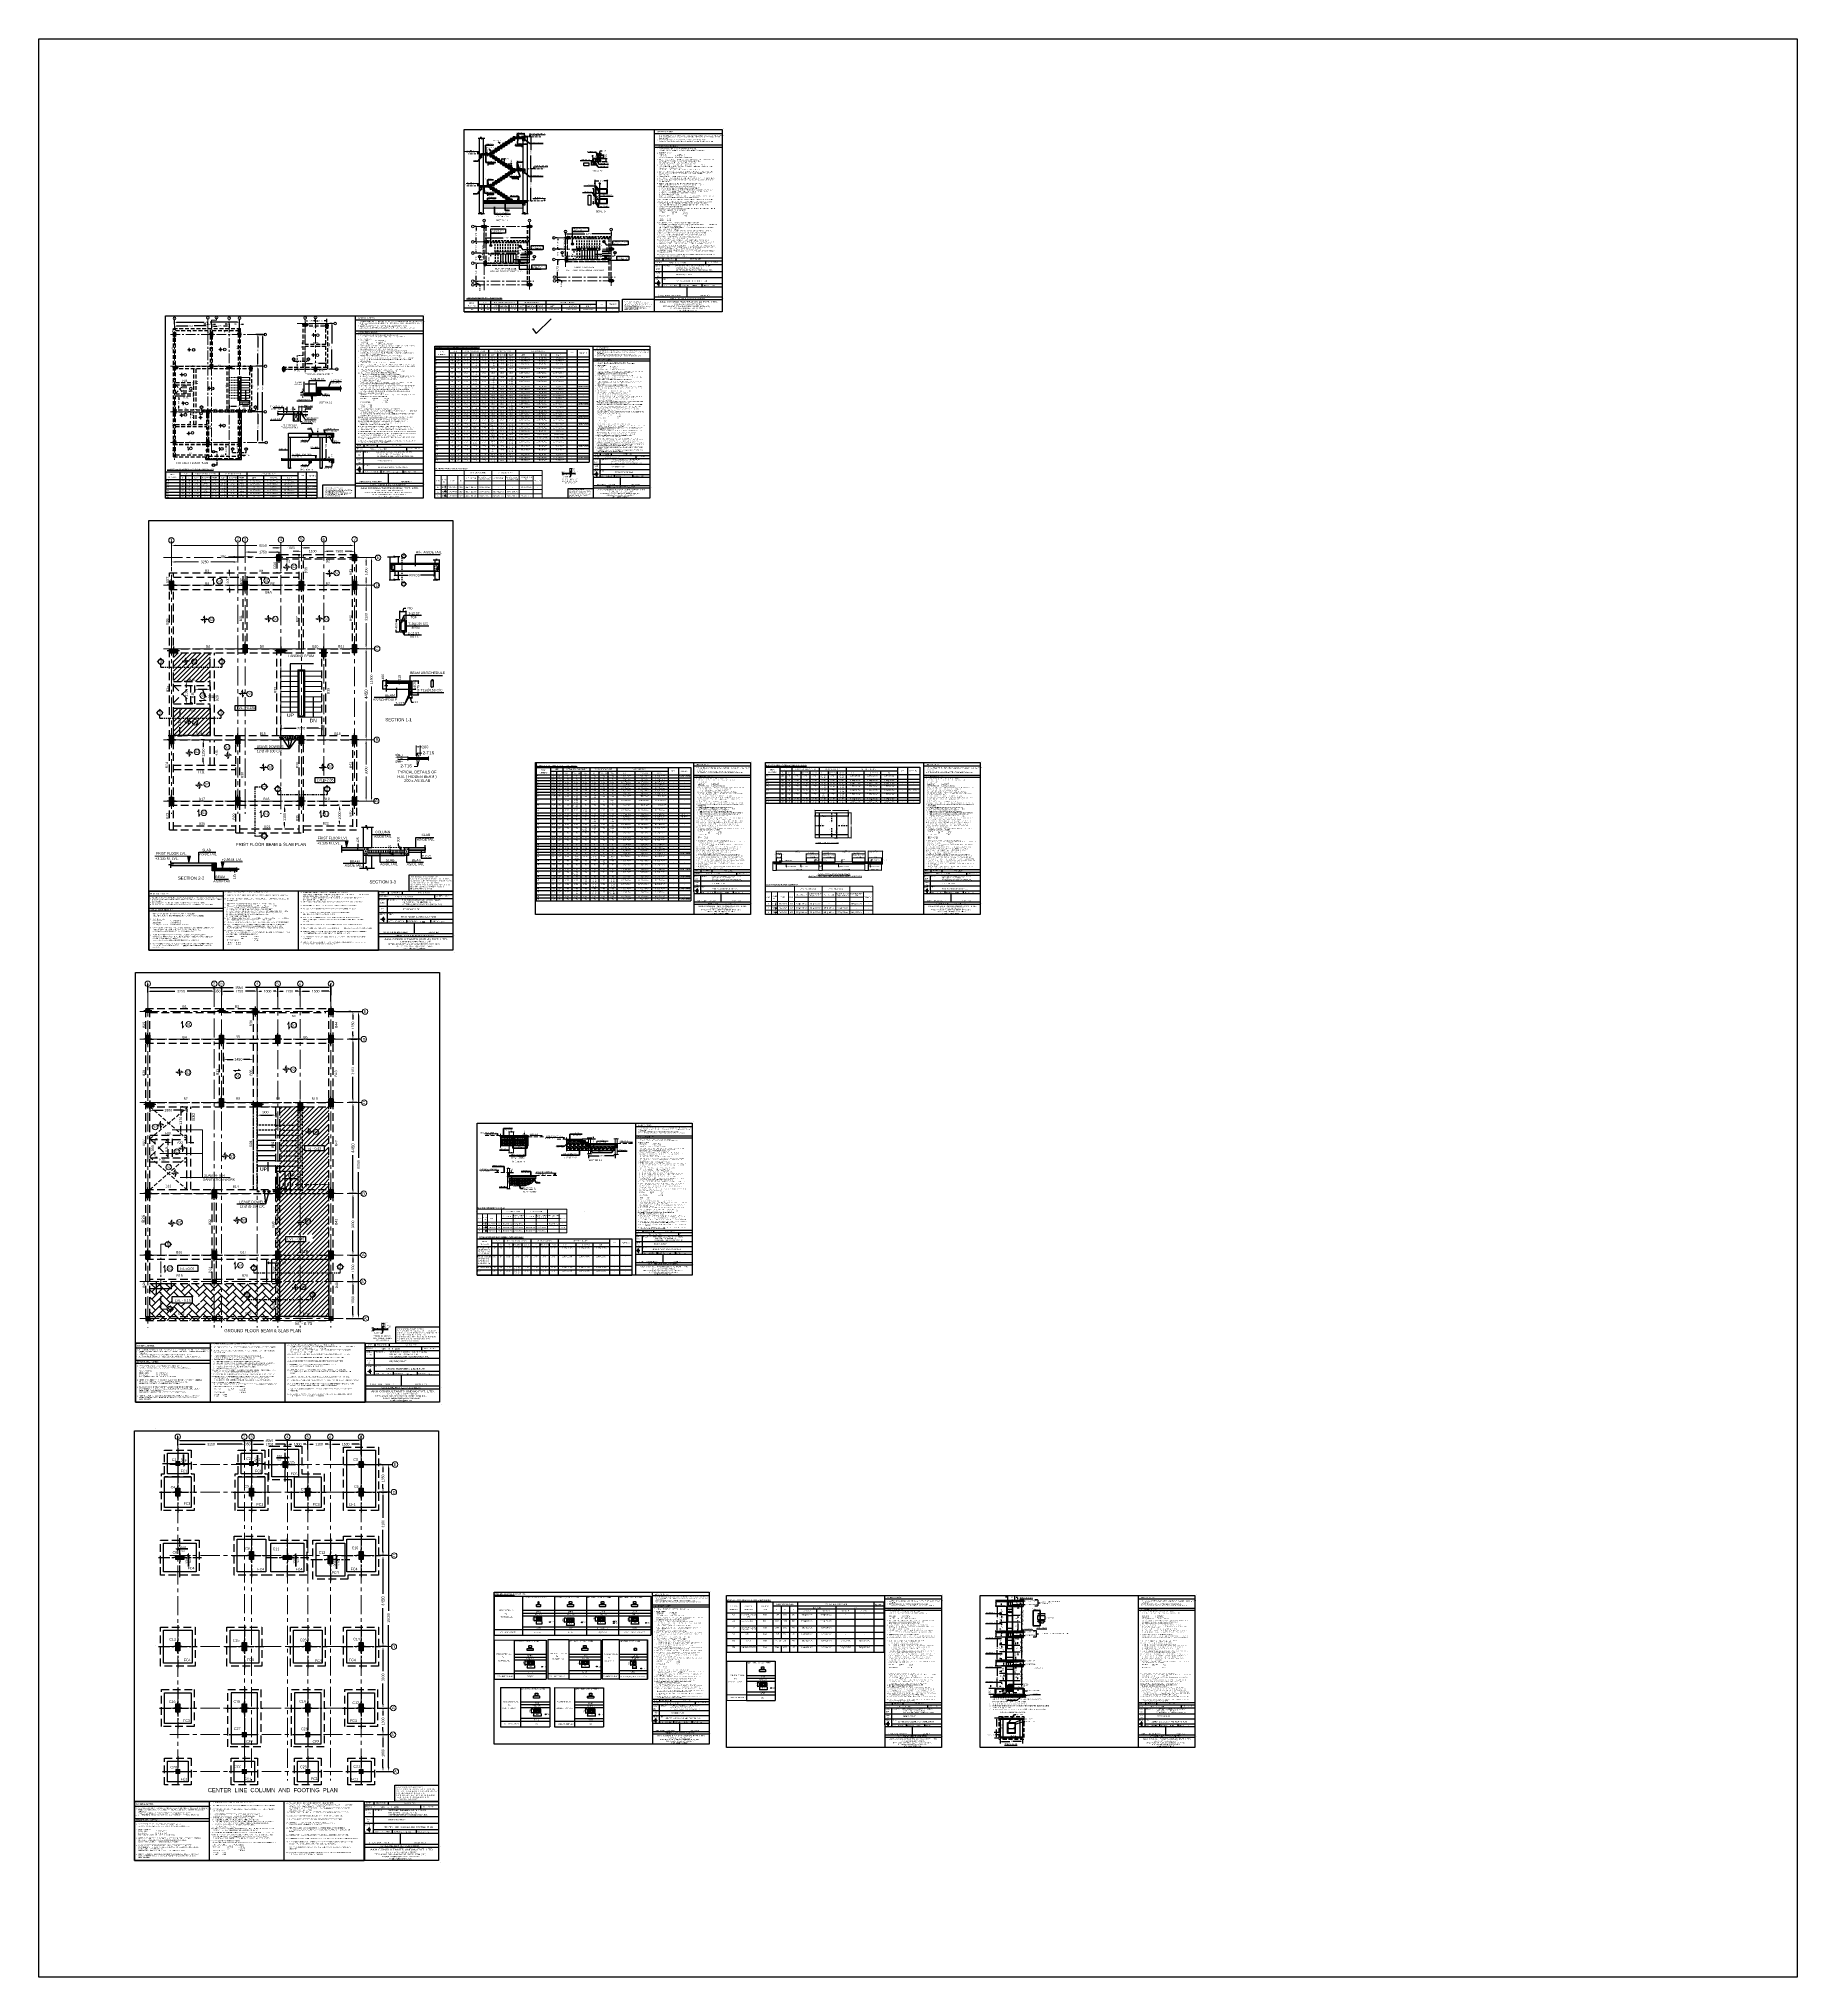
# Model space of a CAD drawing. Header units: metres. Extents: x 1689 to 2066, y 219 to 408.
# Drawn here: x 1689 to 1860.8, y 219 to 408.4 of the extents above; entities that cross this region are included whole.
import ezdxf
from ezdxf.enums import TextEntityAlignment as Align

# ---------------------------------------------------------------- set-up
doc = ezdxf.new("R2010")
doc.units = ezdxf.units.M
doc.header["$LTSCALE"] = 1.5
for name, pattern in [('$DDT_AUDIT_GENERATED_(C)', [0]), ('0BV0-XB11-G0100-AZ001 - D$0${ Tapered Dash }', [10, 4, -1, 1.5, -1, 1.5, -1]), ('CENTER', [2, 1.25, -0.25, 0.25, -0.25]), ('CENTER2', [1.125, 0.75, -0.125, 0.125, -0.125]), ('DASHED', [0.75, 0.5, -0.25]), ('DASHED2', [0.375, 0.25, -0.125]), ('SCHidden', [0.375, 0.25, -0.125])]:
    doc.linetypes.add(name, pattern=pattern)
for name, color, linetype, lineweight in [('A-DOOR', 13, 'Continuous', 13), ('A-HATCH', 252, 'Continuous', 5), ('A-STAIR', 161, 'Continuous', 13), ('A-SYMBOL', 252, 'Continuous', 5), ('BEAM - STR', 150, 'DASHED2', 25), ('COL', 4, 'Continuous', 25), ('COLUMN - STR', 6, 'Continuous', 15), ('DIM - GRID - STR', 140, 'Continuous', 15), ('DUCT', 3, 'DASHED2', 18), ('ELE 1', 8, 'Continuous', 9), ('FORMAT - STR', 7, 'Continuous', 25), ('GRID - BEAM - STR', 250, 'CENTER', 18), ('GRID - COLUMN - STR', 250, 'CENTER', 18), ('Hach.', 252, 'Continuous', 15), ('HACTH - R.C.C. WALL - STR', 26, '$DDT_AUDIT_GENERATED_(C)', 15), ('LINE - SECTION - STR', 4, 'Continuous', 18), ('RF', 90, 'Continuous', 30), ('SCHEDULE - TEXT - STR', 7, 'Continuous', 18), ('SECTION -  LINE - STR', 3, 'Continuous', 20), ('SLAB PROJ.', 131, 'Continuous', 9), ('SLAB PROJECTION', 157, 'Continuous', 18), ('STIRRUP_BAR', 72, 'Continuous', 9), ('TYP. BEAM SETION - STR', 25, 'Continuous', 15), ('win', 105, 'Continuous', 20), ('WINDOW', 143, 'Continuous', 18)]:
    doc.layers.add(name, color=color, linetype=linetype, lineweight=lineweight)
for name, color, linetype in [('A-Text', 7, 'Continuous'), ('beam', 52, 'Continuous'), ('COLUMN', 70, 'Continuous'), ('Concrete Line', 2, 'Continuous'), ('DIM', 7, 'Continuous'), ('Footing', 4, 'Continuous'), ('Footing Nos', 4, 'Continuous'), ('FP-Level', 250, 'Continuous'), ('Labels', 4, 'Continuous'), ('LETTER', 7, 'Continuous'), ('Link', 225, 'Continuous'), ('PCC', 5, 'Continuous'), ('Reinforcement', 4, 'Continuous'), ('S-COL', 4, 'Continuous'), ('S-CONC-REINF', 2, 'Continuous'), ('S-DIM', 2, 'Continuous'), ('S-HATCH', 1, 'Continuous'), ('S-LINKP', 2, 'Continuous'), ('S-LINKS', 4, 'Continuous'), ('S-LMK', 4, 'Continuous'), ('S-MISC', 2, '$DDT_AUDIT_GENERATED_(C)'), ('S-MTXT', 4, 'Continuous'), ('S-REINF', 6, 'Continuous'), ('S-TXT', 3, 'Continuous'), ('Schedule Border', 60, 'Continuous'), ('Schedule Header', 4, 'Continuous'), ('Schedule Line', 60, 'Continuous'), ('STAIR', 161, 'Continuous'), ('T-Text', 7, 'Continuous'), ('Text', 31, 'Continuous'), ('TEXT BEAM STR', 60, 'Continuous'), ('TXT', 7, 'Continuous')]:
    doc.layers.add(name, color=color, linetype=linetype)
doc.styles.add('A1', font='arial.ttf', dxfattribs={"height": 0.225})
doc.styles.add('ARIAL', font='arial.ttf')
doc.styles.add('ARIAL NARROW', font='ARIALN.TTF')
doc.styles.add('DIM', font='arial.ttf', dxfattribs={"width": 0.8, "height": 0.2})
doc.styles.add('PRADEEP - BOLD - STR', font='ANTQUAB.TTF')
doc.styles.add('PRADEEP - STR', font='swissel.ttf')
doc.styles.add('ROMAND', font='arial.ttf')
doc.styles.add('ROMANS', font='romans', dxfattribs={"width": 0.8})
doc.styles.add('ROMANT', font='romant', dxfattribs={"height": 0.4})
doc.styles.add('SC-BBS1', font='SansSerif')
doc.styles.add('SC-BBS2', font='SansSerif')
doc.styles.add('SC-COL1', font='SansSerif')
doc.styles.add('SC-COL2', font='SansSerif')
doc.styles.add('SC-FGT2', font='sanss___.ttf')
doc.styles.add('SC-FTG1', font='sanss___.ttf')
doc.styles.get("Standard").update_dxf_attribs({"font": 'arial.ttf', "height": 0.2})
doc.dimstyles.new('GRID DIM', dxfattribs={"dimtxt": 0.35, "dimasz": 0.1, "dimexe": 0.1, "dimexo": 0.1, "dimgap": 0.09, "dimtad": 0, "dimdec": 0, "dimlfac": 1000, "dimzin": 0, "dimdsep": 46, "dimtxsty": 'Standard', "dimblk": 'OBLIQUE', "dimcen": 0.09, "dimclrd": 73, "dimclre": 73, "dimclrt": 1, "dimadec": 0, "dimazin": 0, "dimtfac": 1, "dimtdec": 0, "dimtofl": 0, "dimtmove": 1, "dimatfit": 3, "dimfxl": 1.25, "dimtolj": 1, "dimtzin": 0, "dimlwd": -1, "dimlwe": -1, "dimarcsym": 0})
doc.dimstyles.new('ISO-25', dxfattribs={"dimtxt": 0.2, "dimasz": 0.2, "dimexe": 0.2, "dimexo": 0.2, "dimgap": 0.1, "dimtad": 1, "dimdec": 3, "dimdsep": 46, "dimtxsty": 'Standard', "dimblk": 'OBLIQUE', "dimcen": 0.2, "dimclrt": 256, "dimadec": 0, "dimazin": 0, "dimtfac": 1, "dimtdec": 3, "dimtmove": 0, "dimatfit": 3, "dimfxl": 1, "dimarcsym": 0})
doc.dimstyles.new('RF DIM', dxfattribs={"dimtxt": 0.275, "dimasz": 0.2, "dimexe": 0.1, "dimexo": 0.0225, "dimgap": 0.09, "dimtad": 0, "dimdec": 0, "dimlfac": 1000, "dimzin": 0, "dimdsep": 46, "dimtxsty": 'ARIAL', "dimblk": 'OBLIQUE', "dimcen": 0.09, "dimclrd": 125, "dimclre": 125, "dimclrt": 2, "dimadec": 0, "dimazin": 0, "dimtfac": 1, "dimtdec": 0, "dimtofl": 0, "dimtmove": 1, "dimatfit": 3, "dimfxl": 1, "dimtolj": 1, "dimtzin": 0, "dimlwd": 13, "dimlwe": 13, "dimarcsym": 0})
doc.dimstyles.get("Standard").update_dxf_attribs({"dimtxt": 0.18, "dimasz": 0.2, "dimexe": 0.18, "dimexo": 0.0625, "dimgap": 0.09, "dimtad": 1, "dimdec": 4, "dimzin": 0, "dimdsep": 46, "dimtxsty": 'Standard', "dimblk": 'OBLIQUE', "dimcen": 0.09, "dimadec": 0, "dimazin": 0, "dimtfac": 1, "dimtdec": 4, "dimtofl": 0, "dimtmove": 0, "dimatfit": 3, "dimfxl": 1, "dimtolj": 1, "dimtzin": 0, "dimarcsym": 0})
doc.dimstyles.new('W-DIM', dxfattribs={"dimtxt": 0.125, "dimasz": 0.075, "dimexe": 0.2, "dimexo": 0.2, "dimgap": 0.04, "dimtad": 1, "dimdec": 0, "dimlfac": 1000, "dimzin": 0, "dimdsep": 46, "dimtxsty": 'DIM', "dimblk": 'OBLIQUE', "dimcen": 0.09, "dimclrt": 7, "dimadec": 0, "dimazin": 0, "dimtfac": 1, "dimtdec": 0, "dimtofl": 0, "dimtmove": 0, "dimatfit": 3, "dimldrblk": 'OPEN90', "dimfxl": 0.1, "dimtolj": 1, "dimtzin": 0, "dimarcsym": 0})
doc.dimstyles.new('XYZ', dxfattribs={"dimtxt": 0.3, "dimasz": 0.2, "dimexe": 0.09, "dimexo": 0.0625, "dimgap": 0.09, "dimtad": 0, "dimdec": 0, "dimlfac": 1000, "dimzin": 0, "dimdsep": 46, "dimtxsty": 'Standard', "dimblk": 'OBLIQUE', "dimcen": 0.09, "dimclrd": 125, "dimclre": 125, "dimadec": 0, "dimazin": 0, "dimtfac": 1, "dimtdec": 0, "dimtofl": 0, "dimtmove": 0, "dimatfit": 3, "dimfxl": 1, "dimtolj": 1, "dimtzin": 0, "dimlwd": 13, "dimlwe": 13, "dimarcsym": 0})
pattern_1 = [(45, (-200.92345, 37.3729), (-0.224506403, 0.224506403), [])]
pattern_2 = [(228.0127875, (-1889.46676, -245.1954), (-6.1959744005, -6.9704711996), [0.1041977, -10.31559107]), (184.969741, (-1889.536464, -245.272848), (9.2939615963, 0.7744968441), [0.17880653, -17.7018406]), (132.510447, (-1889.7146, -245.28834), (7.7449680033, -8.519464797), [0.1260788, -12.48181567]), (267.273689, (-1890.01665, -245.481962), (0.7744968016, 15.4899359999), [0.16282866, -16.1200341]), (292.8336542, (-1890.024397, -245.644607), (-3.8724840003, 9.2939615999), [0.1596664, -15.80699418]), (357.273689, (-1889.962437, -245.79176), (-15.4899359999, 0.7744968016), [0.16282866, -16.1200341]), (37.6942405, (-1889.799792, -245.799506), (-10.06845839955, -7.74496800058), [0.21533257, -21.31790712]), (72.2553284, (-1889.629403, -245.667842), (5.42147760146, 17.03892959954), [0.20329612, -20.12632284]), (121.4295656, (-1889.567443, -245.474217), (-6.1959744009, 10.06845839946), [0.1633801, -16.1746478]), (175.2363583, (-1889.65264, -245.33481), (8.5194647999, -0.7744968013), [0.1865236, -9.13965285]), (222.3974378, (-1889.838517, -245.319318), (-9.2939615997, -8.51946480032), [0.24121548, -23.88035027]), (138.814075, (-1889.2499, -245.48971), (-5.4214775997, 4.6469808004), [0.0823298, -8.15068413]), (171.4692344, (-1889.31186, -245.435493), (10.0684584003, -1.54899359824), [0.1566319, -15.50659652]), (225, (-1889.46676, -245.41226), (-1e-16, -0.7744968), [0.1095301, -0.98577377]), (203.1985905, (-1889.52097, -245.31932), (3.872484, 1.5489935997), [0.05898413, -5.83940777]), (291.8014095, (-1889.57519, -245.34255), (-0.7744968, 2.3234904), [0.08341563, -4.08737728]), (30.9637565, (-1889.54421, -245.42), (2.3234904, 1.5489936), [0.13548195, -4.38057163]), (161.565051, (-1889.42803, -245.3503), (1.5489936, -0.7744968), [0.09796687, -2.35120705]), (16.3895403, (-1890.024397, -245.342553), (7.744968, 2.3234904), [0.13724083, -13.58687743]), (70.346176, (-1889.89273, -245.30383), (-3.0979872003, -8.5194647999), [0.11513747, -11.3985852]), (293.1985905, (-1889.42803, -245.1954), (-1.5489936, 3.872484), [0.11796748, -5.78042442]), (343.6104597, (-1889.381564, -245.30383), (-7.7449680002, 2.3234903995), [0.13724083, -13.58687743]), (339.443955, (-1890.0244, -245.82274), (-3.872484, 1.5489936), [0.132346, -6.48495755]), (294.7751406, (-1889.900477, -245.86921), (-3.8724840046, 8.5194647979), [0.1108909, -10.9782157]), (66.8014095, (-1889.42029, -245.9699), (1.5489936, 3.872484), [0.11796748, -5.78042442]), (17.3540246, (-1889.37382, -245.861466), (-10.0684583998, -3.0979872007), [0.12982967, -12.85310248]), (69.443955, (-1889.79979, -245.969895), (-1.5489936, -3.872484), [0.066173, -6.55113055]), (101.3099325, (-1889.46676, -245.9699), (-0.7744968, 3.0979872), [0.0394916, -3.9096827]), (165.963757, (-1889.4745, -245.93117), (2.3234904, -0.7744968), [0.1596664, -3.03366573]), (186.009006, (-1889.629403, -245.892446), (7.744968, 0.7744968004), [0.1479676, -14.64877297]), (303.690068, (-1889.5442, -245.4897), (-0.7744968, 1.5489936), [0.11169948, -2.68078845]), (353.1572266, (-1889.48225, -245.582647), (13.1664456001, -1.5489935993), [0.19501365, -19.30631748]), (60.945396, (-1889.288625, -245.60588), (-3.0979872, -5.4214776), [0.0797391, -7.8941935]), (90, (-1889.2499, -245.5362), (-0.7744968, 0.7744968), [0.0464698, -0.728027]), (120.256437, (-1889.644893, -245.86921), (3.0979871996, -5.4214776002), [0.1075962, -10.65205722]), (48.0127875, (-1889.69911, -245.77627), (6.1959744005, 6.9704711995), [0.2083954, -10.21139337]), (0, (-1889.5597, -245.6214), (0.7744968, 0.7744968), [0.20136917, -0.57312763]), (325.3048465, (-1889.35833, -245.62137), (7.7449680029, -5.4214775958), [0.1224588, -12.12341086]), (254.054604, (-1889.25764, -245.69108), (-0.7744968, -3.0979872), [0.11276828, -5.52565353]), (207.6459754, (-1889.288625, -245.799506), (-14.71543920054, -7.744967999), [0.18360608, -18.17703265]), (175.4260787, (-1889.45127, -245.8847), (-10.0684584, 0.7744968), [0.19424302, -19.2300379])]
pattern_3 = [(228.0127875, (-1546.856798, -385.364975), (-3.09798720024, -3.4852355998), [0.05209885, -5.15779554]), (184.969741, (-1546.89165, -385.4037), (4.64698079816, 0.38724842206), [0.08940326, -8.85092029]), (132.5104471, (-1546.980718, -385.411444), (3.87248400164, -4.2597323985), [0.06303939, -6.24090784]), (267.273689, (-1547.131745, -385.508257), (0.38724840081, 7.74496799996), [0.08141433, -8.06001705]), (292.8336542, (-1547.135617, -385.589579), (-1.93624200016, 4.64698079993), [0.07983319, -7.90349709]), (357.273689, (-1547.104637, -385.663156), (-7.74496799996, 0.38724840081), [0.08141433, -8.06001705]), (37.6942405, (-1547.023315, -385.667028), (-5.03422919978, -3.87248400029), [0.10766629, -10.65895356]), (72.2553284, (-1546.93812, -385.601196), (2.71073880073, 8.51946479977), [0.10164806, -10.06316142]), (121.4295656, (-1546.90714, -385.504384), (-3.09798720044, 5.03422919973), [0.08169005, -8.0873239]), (175.2363583, (-1546.949738, -385.43468), (4.25973239994, -0.3872484007), [0.09326181, -4.56982643]), (222.3974378, (-1547.042678, -385.426934), (-4.64698079985, -4.25973240016), [0.12060774, -11.94017514]), (138.8140748, (-1546.74837, -385.51213), (-2.7107387998, 2.3234904002), [0.04116489, -4.07534207]), (171.4692344, (-1546.779349, -385.485022), (5.03422920014, -0.77449679912), [0.07831595, -7.75329826]), (225, (-1546.8568, -385.4734), (-5e-17, -0.3872484), [0.05476506, -0.49288688]), (203.1985905, (-1546.883906, -385.426934), (1.936242, 0.7744967999), [0.02949206, -2.91970389]), (291.8014095, (-1546.91101, -385.43855), (-0.3872484, 1.1617452), [0.04170781, -2.04368864]), (30.9637565, (-1546.89552, -385.477277), (1.1617452, 0.7744968), [0.06774098, -2.19028582]), (161.565051, (-1546.83744, -385.44242), (0.7744968, -0.3872484), [0.04898344, -1.17560353]), (16.3895403, (-1547.135617, -385.438552), (3.872484, 1.1617452), [0.06862042, -6.79343871]), (70.346176, (-1547.069785, -385.41919), (-1.54899360014, -4.25973239995), [0.05756873, -5.6992926]), (293.1985905, (-1546.837436, -385.364975), (-0.7744967999, 1.936242), [0.05898374, -2.89021221]), (343.6104597, (-1546.8142, -385.41919), (-3.87248400008, 1.16174519973), [0.06862042, -6.79343871]), (339.4439548, (-1547.135617, -385.678646), (-1.936242, 0.7744968), [0.06617301, -3.24247877]), (294.7751406, (-1547.073658, -385.70188), (-1.9362420023, 4.25973239895), [0.05544545, -5.48910785]), (66.8014095, (-1546.833563, -385.752223), (0.7744967999, 1.936242), [0.05898374, -2.89021221]), (17.3540246, (-1546.810329, -385.698008), (-5.0342291999, -1.54899360033), [0.06491484, -6.42655124]), (69.4439548, (-1547.023315, -385.752223), (-0.7744968, -1.936242), [0.0330865, -3.27556528]), (101.3099325, (-1546.8568, -385.75222), (-0.3872484, 1.5489936), [0.0197458, -1.95484135]), (165.9637565, (-1546.86067, -385.73286), (1.1617452, -0.3872484), [0.07983319, -1.51683286]), (186.009006, (-1546.93812, -385.713498), (3.87248399998, 0.3872484002), [0.07398381, -7.32438649]), (303.6900675, (-1546.89552, -385.51213), (-0.3872484, 0.7744968), [0.05584974, -1.34039422]), (353.1572266, (-1546.864543, -385.558599), (6.58322280004, -0.77449679966), [0.09750682, -9.65315874]), (60.945396, (-1546.76773, -385.570216), (-1.5489936, -2.7107388), [0.03986955, -3.94709675]), (90, (-1546.74837, -385.53536), (-0.3872484, 0.3872484), [0.0232349, -0.3640135]), (120.2564372, (-1546.945866, -385.70188), (1.5489935998, -2.7107388001), [0.0537981, -5.32602861]), (48.0127875, (-1546.972973, -385.65541), (3.09798720026, 3.48523559977), [0.1041977, -5.105696685]), (0, (-1546.90327, -385.57796), (0.3872484, 0.3872484), [0.10068458, -0.28656382]), (325.3048465, (-1546.802584, -385.577961), (3.87248400147, -2.7107387979), [0.06122939, -6.06170543]), (254.054604, (-1546.75224, -385.612814), (-0.3872484, -1.5489936), [0.05638414, -2.762826765]), (207.6459754, (-1546.767731, -385.667028), (-7.35771960027, -3.87248399949), [0.09180304, -9.08851633]), (175.4260787, (-1546.849053, -385.709626), (-5.0342292, 0.3872484), [0.09712151, -9.61501895])]
pattern_4 = [(45, (-1522.818363, -386.69644), (-0.0336759605, 0.0336759605), []), (45, (-1522.79591, -386.69644), (-0.0336759605, 0.0336759605), [])]

# ---------------------------------------------------------------- blocks, each defined once
blk = doc.blocks.new('*X3')
at = {"color": 0}
for p, q in [((47703, 10031), (49939, 10031)), ((47703, 10000), (49939, 10000)), ((47703, 9969), (49939, 9969)), ((47703, 9906), (49939, 9906)), ((47703, 9875), (49939, 9875)), ((47712, 10188), (48065, 10188)), ((47765, 10219), (48088, 10219)), ((47818, 10250), (48113, 10250)), ((47870, 10281), (48140, 10281)), ((47923, 10312), (48170, 10312)), ((47975, 10344), (48203, 10344)), ((48028, 10375), (48240, 10375)), ((48081, 10406), (48281, 10406)), ((48133, 10438), (48327, 10438)), ((48186, 10469), (48380, 10469)), ((48238, 10500), (48444, 10500)), ((48291, 10531), (48524, 10531)), ((48343, 10562), (48641, 10562)), ((48396, 10594), (49241, 10594)), ((48449, 10625), (49189, 10625)), ((48501, 10656), (49136, 10656)), ((48554, 10688), (49084, 10688)), ((48606, 10719), (49031, 10719)), ((48659, 10750), (48978, 10750)), ((48712, 10781), (48926, 10781)), ((48764, 10812), (48873, 10812)), ((48817, 10844), (48821, 10844)), ((48996, 10562), (49294, 10562)), ((49114, 10531), (49347, 10531)), ((49194, 10500), (49399, 10500)), ((49257, 10469), (49452, 10469)), ((49310, 10438), (49504, 10438)), ((49357, 10406), (49557, 10406)), ((49398, 10375), (49609, 10375)), ((49434, 10344), (49662, 10344)), ((49467, 10312), (49715, 10312)), ((49497, 10281), (49767, 10281)), ((49525, 10250), (49820, 10250)), ((49550, 10219), (49872, 10219)), ((49572, 10188), (49925, 10188))]:
    blk.add_line(p, q, dxfattribs=at)
blk = doc.blocks.new('NORTH')
at = {"color": 1, "lineweight": 20}
blk.add_line((0.7, 0.7), (-0.9, 0.7), dxfattribs=at)
at = {"lineweight": 20}
for p, q in [((0.1, 1.8), (-0.5, 0.7)), ((0.1, -0.4), (-0.5, 0.7)), ((0.1, 1.4), (0.1, 1.8)), ((0.1, -0.1), (0.1, -0.4))]:
    blk.add_line(p, q, dxfattribs=at)
for points in [[(0.3, 1.8), (0.4, 1.8), (0.4, -0.4), (0.3, -0.4)], [(0.4, -0.4), (0.4, 1.8), (0.5, 1.8), (0.5, -0.4)]]:
    blk.add_lwpolyline(points, close=True, dxfattribs=at)
for start, end in [(124.5364, 180), (180, 235.4636)]:
    blk.add_arc((0.7, 0.7), 0.92, start, end, dxfattribs=at)
at = {"lineweight": 20, "xscale": 0.001, "yscale": 0.001, "zscale": 0.001, "rotation": 90}
blk.add_blockref('*X3', (10.3, -48.1), dxfattribs=at)
at = {"color": 1, "lineweight": 20, "style": 'ROMANT', "width": 1.5}
blk.add_text('N', height=0.5, dxfattribs=at).set_placement((-1.6, 0.4))
at = {"color": 1, "lineweight": 20, "style": 'ROMANS'}
for s, width, p, p2 in [('E', 0.865261, (0.1, 1.9), (0.4, 1.9)), ('S', 0.865261, (0.9, 0.5), (1.2, 0.5)), ('W', 0.668611, (0.2, -1), (0.5, -1))]:
    blk.add_text(s, height=0.4, dxfattribs=dict(at, width=width)).set_placement(p, p2, align=Align.FIT)
blk = doc.blocks.new('A$C3A620828')
at = {"color": 125, "lineweight": 25, "ltscale": 100}
for p, q in [((0, 1.718), (-3.712, 1.718)), ((0, 1.569), (-3.697, 1.569)), ((0, 0.918), (-3.697, 0.918))]:
    blk.add_line(p, q, dxfattribs=at)
at = {"layer": 'COL'}
for p, q in [((-3.708, 3.857), (-3.697, 0.918)), ((0, 1.909), (0, 0.918))]:
    blk.add_line(p, q, dxfattribs=at)
at = {"layer": 'Defpoints', "color": 1, "linetype": 'Continuous', "lineweight": 30}
blk.add_line((0.086, 1.632), (0.086, 1.632), dxfattribs=at)
at = {"layer": 'FORMAT - STR'}
for p, q in [((-3.708, 3.857), (0, 3.857)), ((-3.708, 3.685), (0, 3.685)), ((-3.708, 3.491), (0, 3.491)), ((0, 3.095), (-3.708, 3.095)), ((-3.26, 3.491), (-3.26, 2.262)), ((-3.224, 3.857), (-3.224, 3.685)), ((-2.515, 3.857), (-2.515, 3.685)), ((-0.904, 3.685), (-0.904, 3.491)), ((0, 2.766), (-3.708, 2.766)), ((0, 2.262), (-3.708, 2.262)), ((0, 2.438), (-3.26, 2.438)), ((-2.31, 2.438), (-2.31, 2.262)), ((-1.898, 1.718), (-1.898, 2.262)), ((-1.114, 2.438), (-1.114, 2.262)), ((0, 1.718), (-3.712, 1.718))]:
    blk.add_line(p, q, dxfattribs=at)
at = {"layer": 'FORMAT - STR', "ltscale": 3, "style": 'PRADEEP - STR'}
for s, height, p in [('DRG. NO. : -', 0.05974, (-3.666, 3.567)), ('SCALE', 0.0597, (-3.659, 3.39)), ('DATE', 0.0597, (-3.606, 3.747)), ('PROJECT : -', 0.05974, (-3.226, 3.388)), ('REVISIONS', 0.0597, (-3.101, 3.754)), ('PARTICULARS', 0.05974, (-1.731, 3.744)), ('NORTH', 0.0597, (-3.67, 2.665)), ('DATE : -', 0.0597, (-3.235, 2.315)), ('TITLE :-', 0.0597, (-3.218, 2.665)), ('DRAWN BY :-    ', 0.05974, (-2.252, 2.315)), ('CHKD BY :-', 0.0597, (-1.074, 2.315)), ('STRUCTURAL ENGINEER', 0.07136, (-3.478, 1.768)), ('ARCHITECT', 0.0714, (-1.205, 1.768))]:
    blk.add_text(s, height=height, dxfattribs=at).set_placement(p)
at = {"layer": 'FORMAT - STR', "color": 4, "ltscale": 3, "char_height": 0.06859, "width": 2.45161, "attachment_point": 1, "rotation": 0.00229, "style": 'PRADEEP - STR'}
for s, insert in [('\\pxql;{\\fArial|b0|i0|c0|p34;\\C256;PROPOSED RESIDENCE FOR MR. YADAV, \\P ON PLOT NO. - 72, SECTOR - B, \\P AT TREASURE FANTASY RANGWASA, RAU}', (-2.535, 3.453)), ('\\pxql;{\\fArial|b0|i0|c0|p34;\\C256;RESIDENCE PLOT}', (-2.493, 2.979))]:
    blk.add_mtext(s, dxfattribs=dict(at, insert=insert))
at = {"layer": 'T-Text', "ltscale": 3, "style": 'ROMAND', "width": 1.424099}
blk.add_text('AKA CONSULTANTS (INDIA) PVT. LTD.', height=0.08682, rotation=0.00229, dxfattribs=at).set_placement((-3.405, 1.413), (-0.247, 1.413), align=Align.FIT)
at = {"layer": 'T-Text', "ltscale": 3, "style": 'A1'}
for s, p in [('BEEMA NAGAR, OPP. ANAND BAZAAR INDORE- 452001 (M.P.)', (-3.2, 1.186)), ('PH.:0731-2565304,2561685 FAX:0731-2565477', (-2.82, 1.079)), ("8, STATE BANK  OFFICER'S COLONY", (-2.631, 1.298)), ('e-mail : akakem@gmail.com', (-2.453, 0.973))]:
    blk.add_text(s, height=0.06201, rotation=0.00229, dxfattribs=at).set_placement(p)
at = {"layer": 'T-Text', "ltscale": 3, "style": 'ROMAND'}
blk.add_text('CONSULTING ARCHITECTS & ENGINEERS ', height=0.06821, dxfattribs=at).set_placement((-2.887, 1.606))
blk = doc.blocks.new('*D46')
at = {"layer": 'Defpoints', "color": 0, "transparency": 16777216}
for p in [(1784, 255.76), (1784, 255.29), (1784.63, 255.29)]:
    blk.add_point(p, dxfattribs=at)
at = {"layer": 'DIM - GRID - STR', "color": 2, "linetype": 'ByBlock', "lineweight": -2, "transparency": 16777216}
for p, q in [((1784.63, 255.91), (1784.63, 256.06)), ((1784.63, 255.14), (1784.63, 254.99))]:
    blk.add_line(p, q, dxfattribs=at)
at = {"layer": 'DIM - GRID - STR', "color": 1, "linetype": 'ByBlock', "lineweight": -2, "transparency": 16777216}
for p, q in [((1784.1, 255.76), (1784.83, 255.76)), ((1784.1, 255.29), (1784.83, 255.29))]:
    blk.add_line(p, q, dxfattribs=at)
at = {"layer": 'DIM - GRID - STR', "color": 2, "transparency": 16777216}
for points in [[(1784.6, 255.91), (1784.65, 255.91), (1784.63, 255.76)], [(1784.6, 255.14), (1784.65, 255.14), (1784.63, 255.29)]]:
    blk.add_solid(points, dxfattribs=at)
at = {"layer": 'DIM - GRID - STR', "color": 3, "transparency": 16777216, "insert": (1784.51, 255.55), "char_height": 0.15, "attachment_point": 5, "rotation": 90, "style": 'PRADEEP - STR'}
blk.add_mtext('\\A1;A', dxfattribs=at)
blk = doc.blocks.new('*D47')
at = {"layer": 'Defpoints', "color": 0, "transparency": 16777216}
for p in [(1783.04, 251.45), (1783.49, 251.45), (1783.53, 250.76)]:
    blk.add_point(p, dxfattribs=at)
at = {"layer": 'DIM - GRID - STR', "color": 1, "linetype": 'ByBlock', "lineweight": -2, "transparency": 16777216}
for p, q in [((1783.39, 251.45), (1782.84, 251.45)), ((1783.43, 250.76), (1782.84, 250.76))]:
    blk.add_line(p, q, dxfattribs=at)
at = {"layer": 'DIM - GRID - STR', "color": 2, "linetype": 'ByBlock', "lineweight": -2, "transparency": 16777216}
for p, q in [((1783.04, 251.57), (1783.04, 251.69)), ((1783.04, 250.64), (1783.04, 250.52))]:
    blk.add_line(p, q, dxfattribs=at)
at = {"layer": 'DIM - GRID - STR', "color": 2, "transparency": 16777216}
for points in [[(1783.02, 251.57), (1783.06, 251.57), (1783.04, 251.45)], [(1783.02, 250.64), (1783.06, 250.64), (1783.04, 250.76)]]:
    blk.add_solid(points, dxfattribs=at)
at = {"layer": 'DIM - GRID - STR', "color": 3, "transparency": 16777216, "insert": (1782.94, 251.17), "char_height": 0.15, "attachment_point": 5, "rotation": 90, "style": 'PRADEEP - STR'}
blk.add_mtext('\\A1;LD', dxfattribs=at)
blk = doc.blocks.new('*D48')
at = {"layer": 'Defpoints', "color": 0, "transparency": 16777216}
for p in [(1782.61, 252.22), (1782.75, 252.22), (1782.5, 249.95)]:
    blk.add_point(p, dxfattribs=at)
at = {"layer": 'DIM - GRID - STR', "color": 1, "linetype": 'ByBlock', "lineweight": -2, "transparency": 16777216}
for p, q in [((1782.65, 252.22), (1782.41, 252.22)), ((1782.6, 249.95), (1782.81, 249.95))]:
    blk.add_line(p, q, dxfattribs=at)
at = {"layer": 'DIM - GRID - STR', "color": 2, "linetype": 'ByBlock', "lineweight": -2, "transparency": 16777216}
for p, q in [((1782.61, 252.1), (1782.61, 251.23)), ((1782.61, 250.07), (1782.61, 250.94))]:
    blk.add_line(p, q, dxfattribs=at)
at = {"layer": 'DIM - GRID - STR', "color": 2, "transparency": 16777216}
for points in [[(1782.59, 252.1), (1782.63, 252.1), (1782.61, 252.22)], [(1782.59, 250.07), (1782.63, 250.07), (1782.61, 249.95)]]:
    blk.add_solid(points, dxfattribs=at)
at = {"layer": 'DIM - GRID - STR', "color": 3, "transparency": 16777216, "insert": (1782.61, 251.09), "char_height": 0.15, "attachment_point": 5, "rotation": 90, "style": 'PRADEEP - STR'}
blk.add_mtext('\\A1;L', dxfattribs=at)
blk = doc.blocks.new('*D49')
at = {"layer": 'Defpoints', "color": 0, "transparency": 16777216}
for p in [(1784, 251.41), (1784, 250.76), (1784.63, 251.41)]:
    blk.add_point(p, dxfattribs=at)
at = {"layer": 'DIM - GRID - STR', "color": 1, "linetype": 'ByBlock', "lineweight": -2, "transparency": 16777216}
for p, q in [((1784.1, 251.41), (1784.83, 251.41)), ((1784.1, 250.76), (1784.83, 250.76))]:
    blk.add_line(p, q, dxfattribs=at)
at = {"layer": 'DIM - GRID - STR', "color": 2, "linetype": 'ByBlock', "lineweight": -2, "transparency": 16777216}
for p, q in [((1784.63, 251.56), (1784.63, 251.71)), ((1784.63, 250.61), (1784.63, 250.46))]:
    blk.add_line(p, q, dxfattribs=at)
at = {"layer": 'DIM - GRID - STR', "color": 2, "transparency": 16777216}
for points in [[(1784.6, 251.56), (1784.65, 251.56), (1784.63, 251.41)], [(1784.6, 250.61), (1784.65, 250.61), (1784.63, 250.76)]]:
    blk.add_solid(points, dxfattribs=at)
at = {"layer": 'DIM - GRID - STR', "color": 3, "transparency": 16777216, "insert": (1784.52, 251.11), "char_height": 0.15, "attachment_point": 5, "rotation": 90, "style": 'PRADEEP - STR'}
blk.add_mtext('\\A1;B', dxfattribs=at)
blk = doc.blocks.new('*D50')
at = {"layer": 'Defpoints', "color": 0, "transparency": 16777216}
for p in [(1784.17, 252.18), (1784.17, 249.99), (1784.99, 249.99)]:
    blk.add_point(p, dxfattribs=at)
at = {"layer": 'DIM - GRID - STR', "color": 1, "linetype": 'ByBlock', "lineweight": -2, "transparency": 16777216}
for p, q in [((1784.27, 252.18), (1785.19, 252.18)), ((1784.27, 249.99), (1785.19, 249.99))]:
    blk.add_line(p, q, dxfattribs=at)
at = {"layer": 'DIM - GRID - STR', "color": 2, "linetype": 'ByBlock', "lineweight": -2, "transparency": 16777216}
blk.add_line((1784.99, 252.06), (1784.99, 250.11), dxfattribs=at)
at = {"layer": 'DIM - GRID - STR', "color": 2, "transparency": 16777216}
for points in [[(1784.97, 252.06), (1785.01, 252.06), (1784.99, 252.18)], [(1784.97, 250.11), (1785.01, 250.11), (1784.99, 249.99)]]:
    blk.add_solid(points, dxfattribs=at)
blk = doc.blocks.new('*D51')
at = {"layer": 'Defpoints', "color": 0, "transparency": 16777216}
for p in [(1783.04, 250.76), (1783.49, 250.76), (1783.53, 249.95)]:
    blk.add_point(p, dxfattribs=at)
at = {"layer": 'DIM - GRID - STR', "color": 1, "linetype": 'ByBlock', "lineweight": -2, "transparency": 16777216}
for p, q in [((1783.39, 250.76), (1782.84, 250.76)), ((1783.43, 249.95), (1782.84, 249.95))]:
    blk.add_line(p, q, dxfattribs=at)
at = {"layer": 'DIM - GRID - STR', "color": 2, "linetype": 'ByBlock', "lineweight": -2, "transparency": 16777216}
for p, q in [((1783.04, 250.64), (1783.04, 250.62)), ((1783.04, 250.07), (1783.04, 250.14))]:
    blk.add_line(p, q, dxfattribs=at)
at = {"layer": 'DIM - GRID - STR', "color": 2, "transparency": 16777216}
for points in [[(1783.02, 250.64), (1783.06, 250.64), (1783.04, 250.76)], [(1783.02, 250.07), (1783.06, 250.07), (1783.04, 249.95)]]:
    blk.add_solid(points, dxfattribs=at)
at = {"layer": 'DIM - GRID - STR', "color": 3, "transparency": 16777216, "insert": (1782.95, 250.38), "char_height": 0.15, "attachment_point": 5, "rotation": 90, "style": 'PRADEEP - STR'}
blk.add_mtext('\\A1;L/4', dxfattribs=at)
blk = doc.blocks.new('*D52')
at = {"layer": 'Defpoints', "color": 0, "transparency": 16777216}
for p in [(1784, 249.78), (1784, 249.43), (1784.45, 249.43)]:
    blk.add_point(p, dxfattribs=at)
at = {"layer": 'DIM - GRID - STR', "color": 1, "linetype": 'ByBlock', "lineweight": -2, "transparency": 16777216}
for p, q in [((1784.1, 249.78), (1784.65, 249.78)), ((1784.1, 249.43), (1784.65, 249.43))]:
    blk.add_line(p, q, dxfattribs=at)
at = {"layer": 'DIM - GRID - STR', "color": 2, "linetype": 'ByBlock', "lineweight": -2, "transparency": 16777216}
for p, q in [((1784.45, 249.93), (1784.45, 250.08)), ((1784.45, 249.28), (1784.45, 249.13))]:
    blk.add_line(p, q, dxfattribs=at)
at = {"layer": 'DIM - GRID - STR', "color": 2, "transparency": 16777216}
for points in [[(1784.42, 249.93), (1784.47, 249.93), (1784.45, 249.78)], [(1784.42, 249.28), (1784.47, 249.28), (1784.45, 249.43)]]:
    blk.add_solid(points, dxfattribs=at)
at = {"layer": 'DIM - GRID - STR', "color": 3, "transparency": 16777216, "insert": (1784.45, 249.61), "char_height": 0.15, "attachment_point": 5, "rotation": 90, "style": 'PRADEEP - STR'}
blk.add_mtext('\\A1;A', dxfattribs=at)
blk = doc.blocks.new('*D53')
at = {"layer": 'Defpoints', "color": 0, "transparency": 16777216}
for p in [(1783.04, 248.66), (1783.49, 248.66), (1783.53, 247.93)]:
    blk.add_point(p, dxfattribs=at)
at = {"layer": 'DIM - GRID - STR', "color": 1, "linetype": 'ByBlock', "lineweight": -2, "transparency": 16777216}
for p, q in [((1783.39, 248.66), (1782.84, 248.66)), ((1783.43, 247.93), (1782.84, 247.93))]:
    blk.add_line(p, q, dxfattribs=at)
at = {"layer": 'DIM - GRID - STR', "color": 2, "linetype": 'ByBlock', "lineweight": -2, "transparency": 16777216}
for p, q in [((1783.04, 248.81), (1783.04, 248.96)), ((1783.04, 247.78), (1783.04, 247.63))]:
    blk.add_line(p, q, dxfattribs=at)
at = {"layer": 'DIM - GRID - STR', "color": 2, "transparency": 16777216}
for points in [[(1783.01, 248.81), (1783.06, 248.81), (1783.04, 248.66)], [(1783.01, 247.78), (1783.06, 247.78), (1783.04, 247.93)]]:
    blk.add_solid(points, dxfattribs=at)
at = {"layer": 'DIM - GRID - STR', "color": 3, "transparency": 16777216, "insert": (1782.95, 248.32), "char_height": 0.15, "attachment_point": 5, "rotation": 90, "style": 'PRADEEP - STR'}
blk.add_mtext('\\A1;LD', dxfattribs=at)
blk = doc.blocks.new('*D54')
at = {"layer": 'Defpoints', "color": 0, "transparency": 16777216}
for p in [(1783.2, 247.2), (1783.23, 247.93), (1783.23, 247.93)]:
    blk.add_point(p, dxfattribs=at)
at = {"layer": 'DIM - GRID - STR', "color": 2, "linetype": 'ByBlock', "lineweight": -2, "transparency": 16777216}
for p, q in [((1783.23, 248.08), (1783.23, 248.23)), ((1783.23, 247.05), (1783.23, 246.9))]:
    blk.add_line(p, q, dxfattribs=at)
at = {"layer": 'DIM - GRID - STR', "color": 1, "linetype": 'ByBlock', "lineweight": -2, "transparency": 16777216}
for p, q in [((1783.3, 247.2), (1783.43, 247.2)), ((1783.33, 247.93), (1783.43, 247.93))]:
    blk.add_line(p, q, dxfattribs=at)
at = {"layer": 'DIM - GRID - STR', "color": 2, "transparency": 16777216}
for points in [[(1783.21, 248.08), (1783.26, 248.08), (1783.23, 247.93)], [(1783.21, 247.05), (1783.26, 247.05), (1783.23, 247.2)]]:
    blk.add_solid(points, dxfattribs=at)
at = {"layer": 'DIM - GRID - STR', "color": 3, "transparency": 16777216, "insert": (1783.14, 247.61), "char_height": 0.15, "attachment_point": 5, "rotation": 90, "style": 'PRADEEP - STR'}
blk.add_mtext('\\A1;L/4', dxfattribs=at)
blk = doc.blocks.new('*D55')
at = {"layer": 'Defpoints', "color": 0, "transparency": 16777216}
for p in [(1782, 247.2), (1782.39, 246.59), (1783.37, 247.2)]:
    blk.add_point(p, dxfattribs=at)
at = {"layer": 'DIM - GRID - STR', "color": 1, "linetype": 'ByBlock', "lineweight": -2, "transparency": 16777216}
for p, q in [((1783.27, 247.2), (1781.8, 247.2)), ((1782.29, 246.59), (1781.8, 246.59))]:
    blk.add_line(p, q, dxfattribs=at)
at = {"layer": 'DIM - GRID - STR', "color": 2, "linetype": 'ByBlock', "lineweight": -2, "transparency": 16777216}
for p, q in [((1782, 247.35), (1782, 247.5)), ((1782, 246.44), (1782, 246.29))]:
    blk.add_line(p, q, dxfattribs=at)
at = {"layer": 'DIM - GRID - STR', "color": 2, "transparency": 16777216}
for points in [[(1781.97, 247.35), (1782.02, 247.35), (1782, 247.2)], [(1781.97, 246.44), (1782.02, 246.44), (1782, 246.59)]]:
    blk.add_solid(points, dxfattribs=at)
at = {"layer": 'DIM - GRID - STR', "color": 3, "transparency": 16777216, "insert": (1781.86, 246.9), "char_height": 0.15, "attachment_point": 5, "rotation": 90, "style": 'PRADEEP - STR'}
blk.add_mtext('\\A1;D1', dxfattribs=at)
blk = doc.blocks.new('*D56')
at = {"layer": 'Defpoints', "color": 0, "transparency": 16777216}
for p in [(1784.21, 247.97), (1784.21, 247.25), (1784.63, 247.25)]:
    blk.add_point(p, dxfattribs=at)
at = {"layer": 'DIM - GRID - STR', "color": 2, "linetype": 'ByBlock', "lineweight": -2, "transparency": 16777216}
for p, q in [((1784.63, 248.12), (1784.63, 248.27)), ((1784.63, 247.1), (1784.63, 246.95))]:
    blk.add_line(p, q, dxfattribs=at)
at = {"layer": 'DIM - GRID - STR', "color": 1, "linetype": 'ByBlock', "lineweight": -2, "transparency": 16777216}
for p, q in [((1784.31, 247.97), (1784.83, 247.97)), ((1784.31, 247.25), (1784.83, 247.25))]:
    blk.add_line(p, q, dxfattribs=at)
at = {"layer": 'DIM - GRID - STR', "color": 2, "transparency": 16777216}
for points in [[(1784.61, 248.12), (1784.66, 248.12), (1784.63, 247.97)], [(1784.61, 247.1), (1784.66, 247.1), (1784.63, 247.25)]]:
    blk.add_solid(points, dxfattribs=at)
at = {"layer": 'DIM - GRID - STR', "color": 3, "transparency": 16777216, "insert": (1784.75, 247.37), "char_height": 0.15, "attachment_point": 5, "rotation": 90, "style": 'PRADEEP - STR'}
blk.add_mtext('\\A1;A', dxfattribs=at)
blk = doc.blocks.new('*D57')
at = {"layer": 'Defpoints', "color": 0, "transparency": 16777216}
for p in [(1784, 248.62), (1784.63, 248.62), (1784, 247.97)]:
    blk.add_point(p, dxfattribs=at)
at = {"layer": 'DIM - GRID - STR', "color": 1, "linetype": 'ByBlock', "lineweight": -2, "transparency": 16777216}
for p, q in [((1784.1, 248.62), (1784.83, 248.62)), ((1784.1, 247.97), (1784.83, 247.97))]:
    blk.add_line(p, q, dxfattribs=at)
at = {"layer": 'DIM - GRID - STR', "color": 2, "linetype": 'ByBlock', "lineweight": -2, "transparency": 16777216}
for p, q in [((1784.63, 248.47), (1784.63, 248.46)), ((1784.63, 248.12), (1784.63, 248.16))]:
    blk.add_line(p, q, dxfattribs=at)
at = {"layer": 'DIM - GRID - STR', "color": 2, "transparency": 16777216}
for points in [[(1784.6, 248.47), (1784.65, 248.47), (1784.63, 248.62)], [(1784.6, 248.12), (1784.65, 248.12), (1784.63, 247.97)]]:
    blk.add_solid(points, dxfattribs=at)
at = {"layer": 'DIM - GRID - STR', "color": 3, "transparency": 16777216, "insert": (1784.47, 248.31), "char_height": 0.15, "attachment_point": 5, "rotation": 90, "style": 'PRADEEP - STR'}
blk.add_mtext('\\A1;B', dxfattribs=at)
blk = doc.blocks.new('*D58')
at = {"layer": 'Defpoints', "color": 0, "transparency": 16777216}
for p in [(1784.17, 249.35), (1784.17, 247.25), (1784.99, 247.25)]:
    blk.add_point(p, dxfattribs=at)
at = {"layer": 'DIM - GRID - STR', "color": 1, "linetype": 'ByBlock', "lineweight": -2, "transparency": 16777216}
for p, q in [((1784.27, 249.35), (1785.19, 249.35)), ((1784.27, 247.25), (1785.19, 247.25))]:
    blk.add_line(p, q, dxfattribs=at)
at = {"layer": 'DIM - GRID - STR', "color": 2, "linetype": 'ByBlock', "lineweight": -2, "transparency": 16777216}
blk.add_line((1784.99, 249.23), (1784.99, 247.37), dxfattribs=at)
at = {"layer": 'DIM - GRID - STR', "color": 2, "transparency": 16777216}
for points in [[(1784.97, 249.23), (1785.01, 249.23), (1784.99, 249.35)], [(1784.97, 247.37), (1785.01, 247.37), (1784.99, 247.25)]]:
    blk.add_solid(points, dxfattribs=at)
blk = doc.blocks.new('*D59')
at = {"layer": 'Defpoints', "color": 0, "transparency": 16777216}
for p in [(1782.75, 249.39), (1782.54, 247.2), (1782.61, 247.2)]:
    blk.add_point(p, dxfattribs=at)
at = {"layer": 'DIM - GRID - STR', "color": 1, "linetype": 'ByBlock', "lineweight": -2, "transparency": 16777216}
for p, q in [((1782.65, 249.39), (1782.41, 249.39)), ((1782.64, 247.2), (1782.81, 247.2))]:
    blk.add_line(p, q, dxfattribs=at)
at = {"layer": 'DIM - GRID - STR', "color": 2, "linetype": 'ByBlock', "lineweight": -2, "transparency": 16777216}
for p, q in [((1782.61, 249.24), (1782.61, 248.44)), ((1782.61, 247.35), (1782.61, 248.15))]:
    blk.add_line(p, q, dxfattribs=at)
at = {"layer": 'DIM - GRID - STR', "color": 2, "transparency": 16777216}
for points in [[(1782.59, 249.24), (1782.64, 249.24), (1782.61, 249.39)], [(1782.59, 247.35), (1782.64, 247.35), (1782.61, 247.2)]]:
    blk.add_solid(points, dxfattribs=at)
at = {"layer": 'DIM - GRID - STR', "color": 3, "transparency": 16777216, "insert": (1782.61, 248.3), "char_height": 0.15, "attachment_point": 5, "rotation": 90, "style": 'PRADEEP - STR'}
blk.add_mtext('\\A1;L', dxfattribs=at)
blk = doc.blocks.new('*D60')
at = {"layer": 'Defpoints', "color": 0, "transparency": 16777216}
for p in [(1783.25, 249.39), (1783.49, 249.39), (1783.53, 248.66)]:
    blk.add_point(p, dxfattribs=at)
at = {"layer": 'DIM - GRID - STR', "color": 1, "linetype": 'ByBlock', "lineweight": -2, "transparency": 16777216}
for p, q in [((1783.39, 249.39), (1783.05, 249.39)), ((1783.43, 248.66), (1783.05, 248.66))]:
    blk.add_line(p, q, dxfattribs=at)
at = {"layer": 'DIM - GRID - STR', "color": 2, "linetype": 'ByBlock', "lineweight": -2, "transparency": 16777216}
for p, q in [((1783.25, 249.54), (1783.25, 249.69)), ((1783.25, 248.51), (1783.25, 248.36))]:
    blk.add_line(p, q, dxfattribs=at)
at = {"layer": 'DIM - GRID - STR', "color": 2, "transparency": 16777216}
for points in [[(1783.22, 249.54), (1783.27, 249.54), (1783.25, 249.39)], [(1783.22, 248.51), (1783.27, 248.51), (1783.25, 248.66)]]:
    blk.add_solid(points, dxfattribs=at)
at = {"layer": 'DIM - GRID - STR', "color": 3, "transparency": 16777216, "insert": (1783.16, 249.07), "char_height": 0.15, "attachment_point": 5, "rotation": 90, "style": 'PRADEEP - STR'}
blk.add_mtext('\\A1;L/4', dxfattribs=at)
blk = doc.blocks.new('*D61')
at = {"layer": 'Defpoints', "color": 0, "transparency": 16777216}
for p in [(1783.04, 255.25), (1783.32, 254.38), (1783.49, 255.25)]:
    blk.add_point(p, dxfattribs=at)
at = {"layer": 'DIM - GRID - STR', "color": 1, "linetype": 'ByBlock', "lineweight": -2, "transparency": 16777216}
for p, q in [((1783.39, 255.25), (1782.84, 255.25)), ((1783.22, 254.38), (1782.84, 254.38))]:
    blk.add_line(p, q, dxfattribs=at)
at = {"layer": 'DIM - GRID - STR', "color": 2, "linetype": 'ByBlock', "lineweight": -2, "transparency": 16777216}
for p, q in [((1783.04, 255.37), (1783.04, 255.49)), ((1783.04, 254.26), (1783.04, 254.14))]:
    blk.add_line(p, q, dxfattribs=at)
at = {"layer": 'DIM - GRID - STR', "color": 2, "transparency": 16777216}
for points in [[(1783.02, 255.37), (1783.06, 255.37), (1783.04, 255.25)], [(1783.02, 254.26), (1783.06, 254.26), (1783.04, 254.38)]]:
    blk.add_solid(points, dxfattribs=at)
at = {"layer": 'DIM - GRID - STR', "color": 3, "transparency": 16777216, "insert": (1783.04, 254.81), "char_height": 0.15, "attachment_point": 5, "rotation": 90, "style": 'PRADEEP - STR'}
blk.add_mtext('\\A1;L/4', dxfattribs=at)
blk = doc.blocks.new('*D62')
at = {"layer": 'Defpoints', "color": 0, "transparency": 16777216}
for p in [(1783.58, 254.38), (1783.04, 253.65), (1783.62, 253.65)]:
    blk.add_point(p, dxfattribs=at)
at = {"layer": 'DIM - GRID - STR', "color": 1, "linetype": 'ByBlock', "lineweight": -2, "transparency": 16777216}
for p, q in [((1783.48, 254.38), (1782.84, 254.38)), ((1783.52, 253.65), (1782.84, 253.65))]:
    blk.add_line(p, q, dxfattribs=at)
at = {"layer": 'DIM - GRID - STR', "color": 2, "linetype": 'ByBlock', "lineweight": -2, "transparency": 16777216}
for p, q in [((1783.04, 254.5), (1783.04, 254.62)), ((1783.04, 253.53), (1783.04, 253.41))]:
    blk.add_line(p, q, dxfattribs=at)
at = {"layer": 'DIM - GRID - STR', "color": 2, "transparency": 16777216}
for points in [[(1783.02, 254.5), (1783.06, 254.5), (1783.04, 254.38)], [(1783.02, 253.53), (1783.06, 253.53), (1783.04, 253.65)]]:
    blk.add_solid(points, dxfattribs=at)
at = {"layer": 'DIM - GRID - STR', "color": 3, "transparency": 16777216, "insert": (1782.94, 254.04), "char_height": 0.15, "attachment_point": 5, "rotation": 90, "style": 'PRADEEP - STR'}
blk.add_mtext('\\A1;LD', dxfattribs=at)
blk = doc.blocks.new('*D63')
at = {"layer": 'Defpoints', "color": 0, "transparency": 16777216}
for p in [(1784, 254.34), (1784.63, 254.34), (1784, 253.69)]:
    blk.add_point(p, dxfattribs=at)
at = {"layer": 'DIM - GRID - STR', "color": 1, "linetype": 'ByBlock', "lineweight": -2, "transparency": 16777216}
for p, q in [((1784.1, 254.34), (1784.83, 254.34)), ((1784.1, 253.69), (1784.83, 253.69))]:
    blk.add_line(p, q, dxfattribs=at)
at = {"layer": 'DIM - GRID - STR', "color": 2, "linetype": 'ByBlock', "lineweight": -2, "transparency": 16777216}
for p, q in [((1784.63, 254.19), (1784.63, 254.17)), ((1784.63, 253.84), (1784.63, 253.87))]:
    blk.add_line(p, q, dxfattribs=at)
at = {"layer": 'DIM - GRID - STR', "color": 2, "transparency": 16777216}
for points in [[(1784.6, 254.19), (1784.65, 254.19), (1784.63, 254.34)], [(1784.6, 253.84), (1784.65, 253.84), (1784.63, 253.69)]]:
    blk.add_solid(points, dxfattribs=at)
at = {"layer": 'DIM - GRID - STR', "color": 3, "transparency": 16777216, "insert": (1784.5, 254.02), "char_height": 0.15, "attachment_point": 5, "rotation": 90, "style": 'PRADEEP - STR'}
blk.add_mtext('\\A1;B', dxfattribs=at)
blk = doc.blocks.new('*D38')
at = {"layer": 'Defpoints', "color": 0, "transparency": 16777216}
for p in [(1783.04, 252.22), (1783.49, 252.22), (1783.32, 251.45)]:
    blk.add_point(p, dxfattribs=at)
at = {"layer": 'DIM - GRID - STR', "color": 1, "linetype": 'ByBlock', "lineweight": -2, "transparency": 16777216}
for p, q in [((1783.39, 252.22), (1782.84, 252.22)), ((1783.22, 251.45), (1782.84, 251.45))]:
    blk.add_line(p, q, dxfattribs=at)
at = {"layer": 'DIM - GRID - STR', "color": 2, "linetype": 'ByBlock', "lineweight": -2, "transparency": 16777216}
for p, q in [((1783.04, 252.34), (1783.04, 252.46)), ((1783.04, 251.33), (1783.04, 251.21))]:
    blk.add_line(p, q, dxfattribs=at)
at = {"layer": 'DIM - GRID - STR', "color": 2, "transparency": 16777216}
for points in [[(1783.02, 252.34), (1783.06, 252.34), (1783.04, 252.22)], [(1783.02, 251.33), (1783.06, 251.33), (1783.04, 251.45)]]:
    blk.add_solid(points, dxfattribs=at)
at = {"layer": 'DIM - GRID - STR', "color": 3, "transparency": 16777216, "insert": (1782.95, 251.81), "char_height": 0.15, "attachment_point": 5, "rotation": 90, "style": 'PRADEEP - STR'}
blk.add_mtext('\\A1;L/4', dxfattribs=at)
blk = doc.blocks.new('*D39')
at = {"layer": 'Defpoints', "color": 0, "transparency": 16777216}
for p in [(1784, 252.7), (1784, 252.27), (1784.63, 252.27)]:
    blk.add_point(p, dxfattribs=at)
at = {"layer": 'DIM - GRID - STR', "color": 1, "linetype": 'ByBlock', "lineweight": -2, "transparency": 16777216}
for p, q in [((1784.1, 252.7), (1784.83, 252.7)), ((1784.1, 252.27), (1784.83, 252.27))]:
    blk.add_line(p, q, dxfattribs=at)
at = {"layer": 'DIM - GRID - STR', "color": 2, "linetype": 'ByBlock', "lineweight": -2, "transparency": 16777216}
for p, q in [((1784.63, 252.85), (1784.63, 253)), ((1784.63, 252.12), (1784.63, 251.97))]:
    blk.add_line(p, q, dxfattribs=at)
at = {"layer": 'DIM - GRID - STR', "color": 2, "transparency": 16777216}
for points in [[(1784.6, 252.85), (1784.65, 252.85), (1784.63, 252.7)], [(1784.6, 252.12), (1784.65, 252.12), (1784.63, 252.27)]]:
    blk.add_solid(points, dxfattribs=at)
at = {"layer": 'DIM - GRID - STR', "color": 3, "transparency": 16777216, "insert": (1784.52, 252.52), "char_height": 0.15, "attachment_point": 5, "rotation": 90, "style": 'PRADEEP - STR'}
blk.add_mtext('\\A1;A', dxfattribs=at)
blk = doc.blocks.new('_Oblique')
at = {"color": 0, "linetype": 'ByBlock', "lineweight": -2}
blk.add_line((-0.5, -0.5), (0.5, 0.5), dxfattribs=at)
blk = doc.blocks.new('*D40')
at = {"layer": 'Defpoints', "color": 0, "transparency": 16777216}
for p in [(1784.09, 255.21), (1784.09, 252.82), (1784.99, 252.82)]:
    blk.add_point(p, dxfattribs=at)
at = {"layer": 'S-DIM', "color": 1, "linetype": 'ByBlock', "lineweight": -2, "transparency": 16777216}
for p, q in [((1784.24, 255.21), (1785.14, 255.21)), ((1784.24, 252.82), (1785.14, 252.82))]:
    blk.add_line(p, q, dxfattribs=at)
at = {"layer": 'S-DIM', "color": 2, "linetype": 'ByBlock', "lineweight": -2, "transparency": 16777216}
blk.add_line((1784.99, 255.36), (1784.99, 252.67), dxfattribs=at)
at = {"layer": 'S-DIM', "color": 2, "lineweight": -2, "transparency": 16777216, "xscale": 0.15, "yscale": 0.15, "zscale": 0.15}
for p, rotation in [((1784.99, 255.21), 90), ((1784.99, 252.82), 270)]:
    blk.add_blockref('_Oblique', p, dxfattribs=dict(at, rotation=rotation))
blk = doc.blocks.new('*D41')
at = {"layer": 'Defpoints', "color": 0, "transparency": 16777216}
for p in [(1783.04, 253.65), (1783.49, 253.65), (1783.53, 252.78)]:
    blk.add_point(p, dxfattribs=at)
at = {"layer": 'DIM - GRID - STR', "color": 1, "linetype": 'ByBlock', "lineweight": -2, "transparency": 16777216}
for p, q in [((1783.39, 253.65), (1782.84, 253.65)), ((1783.43, 252.78), (1782.84, 252.78))]:
    blk.add_line(p, q, dxfattribs=at)
at = {"layer": 'DIM - GRID - STR', "color": 2, "linetype": 'ByBlock', "lineweight": -2, "transparency": 16777216}
for p, q in [((1783.04, 253.77), (1783.04, 253.89)), ((1783.04, 252.66), (1783.04, 252.54))]:
    blk.add_line(p, q, dxfattribs=at)
at = {"layer": 'DIM - GRID - STR', "color": 2, "transparency": 16777216}
for points in [[(1783.02, 253.77), (1783.06, 253.77), (1783.04, 253.65)], [(1783.02, 252.66), (1783.06, 252.66), (1783.04, 252.78)]]:
    blk.add_solid(points, dxfattribs=at)
at = {"layer": 'DIM - GRID - STR', "color": 3, "transparency": 16777216, "insert": (1783.04, 253.22), "char_height": 0.15, "attachment_point": 5, "rotation": 90, "style": 'PRADEEP - STR'}
blk.add_mtext('\\A1;L/4', dxfattribs=at)
blk = doc.blocks.new('*D42')
at = {"layer": 'Defpoints', "color": 0, "transparency": 16777216}
for p in [(1782.61, 255.25), (1783.39, 255.25), (1782.62, 252.78)]:
    blk.add_point(p, dxfattribs=at)
at = {"layer": 'DIM - GRID - STR', "color": 1, "linetype": 'ByBlock', "lineweight": -2, "transparency": 16777216}
for p, q in [((1783.29, 255.25), (1782.41, 255.25)), ((1782.52, 252.78), (1782.41, 252.78))]:
    blk.add_line(p, q, dxfattribs=at)
at = {"layer": 'DIM - GRID - STR', "color": 2, "linetype": 'ByBlock', "lineweight": -2, "transparency": 16777216}
for p, q in [((1782.61, 255.13), (1782.61, 254.16)), ((1782.61, 252.9), (1782.61, 253.87))]:
    blk.add_line(p, q, dxfattribs=at)
at = {"layer": 'DIM - GRID - STR', "color": 2, "transparency": 16777216}
for points in [[(1782.59, 255.13), (1782.63, 255.13), (1782.61, 255.25)], [(1782.59, 252.9), (1782.63, 252.9), (1782.61, 252.78)]]:
    blk.add_solid(points, dxfattribs=at)
at = {"layer": 'DIM - GRID - STR', "color": 3, "transparency": 16777216, "insert": (1782.61, 254.01), "char_height": 0.15, "attachment_point": 5, "rotation": 90, "style": 'PRADEEP - STR'}
blk.add_mtext('\\A1;L', dxfattribs=at)
blk = doc.blocks.new('*D43')
at = {"layer": 'Defpoints', "color": 0, "transparency": 16777216}
for p in [(1784.35, 256.1), (1783.66, 255.72), (1784.35, 255.75)]:
    blk.add_point(p, dxfattribs=at)
at = {"layer": 'DIM - GRID - STR', "color": 2, "linetype": 'ByBlock', "lineweight": -2, "transparency": 16777216}
for p, q in [((1783.54, 256.1), (1783.42, 256.1)), ((1784.47, 256.1), (1784.59, 256.1))]:
    blk.add_line(p, q, dxfattribs=at)
at = {"layer": 'DIM - GRID - STR', "color": 1, "linetype": 'ByBlock', "lineweight": -2, "transparency": 16777216}
for p, q in [((1783.66, 255.82), (1783.66, 256.3)), ((1784.35, 255.85), (1784.35, 256.3))]:
    blk.add_line(p, q, dxfattribs=at)
at = {"layer": 'DIM - GRID - STR', "color": 2, "transparency": 16777216}
for points in [[(1783.54, 256.12), (1783.54, 256.08), (1783.66, 256.1)], [(1784.47, 256.12), (1784.47, 256.08), (1784.35, 256.1)]]:
    blk.add_solid(points, dxfattribs=at)
at = {"layer": 'DIM - GRID - STR', "color": 3, "transparency": 16777216, "insert": (1784, 256.1), "char_height": 0.15, "attachment_point": 5, "style": 'PRADEEP - STR'}
blk.add_mtext('\\A1;LD', dxfattribs=at)
blk = doc.blocks.new('*D44')
at = {"layer": 'Defpoints', "color": 0, "transparency": 16777216}
for p in [(1782.91, 242.62), (1785.08, 242.71), (1785.08, 242.47)]:
    blk.add_point(p, dxfattribs=at)
at = {"layer": 'S-DIM', "color": 1, "linetype": 'ByBlock', "lineweight": -2, "transparency": 16777216}
for p, q in [((1785.08, 242.56), (1785.08, 242.32)), ((1782.91, 242.47), (1782.91, 242.32))]:
    blk.add_line(p, q, dxfattribs=at)
at = {"layer": 'S-DIM', "color": 2, "linetype": 'ByBlock', "lineweight": -2, "transparency": 16777216}
blk.add_line((1782.76, 242.47), (1785.23, 242.47), dxfattribs=at)
at = {"layer": 'S-DIM', "color": 2, "lineweight": -2, "transparency": 16777216, "xscale": 0.15, "yscale": 0.15, "zscale": 0.15, "rotation": 180}
blk.add_blockref('_Oblique', (1782.91, 242.47), dxfattribs=at)
at = {"layer": 'S-DIM', "color": 2, "lineweight": -2, "transparency": 16777216, "xscale": 0.15, "yscale": 0.15, "zscale": 0.15}
blk.add_blockref('_Oblique', (1785.08, 242.47), dxfattribs=at)
blk = doc.blocks.new('*D45')
at = {"layer": 'Defpoints', "color": 0, "transparency": 16777216}
for p in [(1782.97, 244.3), (1782.97, 242.34), (1783.17, 242.34)]:
    blk.add_point(p, dxfattribs=at)
at = {"layer": 'S-DIM', "color": 2, "linetype": 'ByBlock', "lineweight": -2, "transparency": 16777216}
blk.add_line((1783.17, 244.45), (1783.17, 242.19), dxfattribs=at)
at = {"layer": 'S-DIM', "color": 1, "linetype": 'ByBlock', "lineweight": -2, "transparency": 16777216}
for p, q in [((1783.12, 244.3), (1783.32, 244.3)), ((1783.12, 242.34), (1783.32, 242.34))]:
    blk.add_line(p, q, dxfattribs=at)
at = {"layer": 'S-DIM', "color": 2, "lineweight": -2, "transparency": 16777216, "xscale": 0.15, "yscale": 0.15, "zscale": 0.15}
for p, rotation in [((1783.17, 244.3), 90), ((1783.17, 242.34), 270)]:
    blk.add_blockref('_Oblique', p, dxfattribs=dict(at, rotation=rotation))
blk = doc.blocks.new('*D33')
at = {"layer": 'Defpoints', "color": 0, "transparency": 16777216}
for p in [(1784.21, 249.35), (1784.21, 248.62), (1784.37, 248.62)]:
    blk.add_point(p, dxfattribs=at)
at = {"layer": 'DIM - GRID - STR', "color": 1, "linetype": 'ByBlock', "lineweight": -2, "transparency": 16777216}
for p, q in [((1784.31, 249.35), (1784.57, 249.35)), ((1784.31, 248.62), (1784.57, 248.62))]:
    blk.add_line(p, q, dxfattribs=at)
at = {"layer": 'DIM - GRID - STR', "color": 2, "linetype": 'ByBlock', "lineweight": -2, "transparency": 16777216}
for p, q in [((1784.37, 249.2), (1784.37, 249.15)), ((1784.37, 248.77), (1784.37, 248.82))]:
    blk.add_line(p, q, dxfattribs=at)
at = {"layer": 'DIM - GRID - STR', "color": 2, "transparency": 16777216}
for points in [[(1784.34, 249.2), (1784.39, 249.2), (1784.37, 249.35)], [(1784.34, 248.77), (1784.39, 248.77), (1784.37, 248.62)]]:
    blk.add_solid(points, dxfattribs=at)
at = {"layer": 'DIM - GRID - STR', "color": 3, "transparency": 16777216, "insert": (1784.44, 248.98), "char_height": 0.15, "attachment_point": 5, "rotation": 90, "style": 'PRADEEP - STR'}
blk.add_mtext('\\A1;A', dxfattribs=at)
blk = doc.blocks.new('*D34')
at = {"layer": 'Defpoints', "color": 0, "transparency": 16777216}
for p in [(1784.21, 252.18), (1784.21, 251.41), (1784.43, 251.41)]:
    blk.add_point(p, dxfattribs=at)
at = {"layer": 'DIM - GRID - STR', "color": 1, "linetype": 'ByBlock', "lineweight": -2, "transparency": 16777216}
for p, q in [((1784.31, 252.18), (1784.63, 252.18)), ((1784.31, 251.41), (1784.63, 251.41))]:
    blk.add_line(p, q, dxfattribs=at)
at = {"layer": 'DIM - GRID - STR', "color": 2, "linetype": 'ByBlock', "lineweight": -2, "transparency": 16777216}
for p, q in [((1784.43, 252.06), (1784.43, 252.01)), ((1784.43, 251.53), (1784.43, 251.67))]:
    blk.add_line(p, q, dxfattribs=at)
at = {"layer": 'DIM - GRID - STR', "color": 2, "transparency": 16777216}
for points in [[(1784.41, 252.06), (1784.45, 252.06), (1784.43, 252.18)], [(1784.41, 251.53), (1784.45, 251.53), (1784.43, 251.41)]]:
    blk.add_solid(points, dxfattribs=at)
at = {"layer": 'DIM - GRID - STR', "color": 3, "transparency": 16777216, "insert": (1784.33, 251.84), "char_height": 0.15, "attachment_point": 5, "rotation": 90, "style": 'PRADEEP - STR'}
blk.add_mtext('\\A1;A', dxfattribs=at)
blk = doc.blocks.new('*D35')
at = {"layer": 'Defpoints', "color": 0, "transparency": 16777216}
for p in [(1784.12, 253.69), (1784.17, 252.82), (1784.63, 252.82)]:
    blk.add_point(p, dxfattribs=at)
at = {"layer": 'DIM - GRID - STR', "color": 1, "linetype": 'ByBlock', "lineweight": -2, "transparency": 16777216}
for p, q in [((1784.22, 253.69), (1784.83, 253.69)), ((1784.27, 252.82), (1784.83, 252.82))]:
    blk.add_line(p, q, dxfattribs=at)
at = {"layer": 'DIM - GRID - STR', "color": 2, "linetype": 'ByBlock', "lineweight": -2, "transparency": 16777216}
blk.add_line((1784.63, 253.54), (1784.63, 252.97), dxfattribs=at)
at = {"layer": 'DIM - GRID - STR', "color": 2, "transparency": 16777216}
for points in [[(1784.61, 253.54), (1784.66, 253.54), (1784.63, 253.69)], [(1784.61, 252.97), (1784.66, 252.97), (1784.63, 252.82)]]:
    blk.add_solid(points, dxfattribs=at)
at = {"layer": 'DIM - GRID - STR', "color": 3, "transparency": 16777216, "insert": (1784.42, 253.27), "char_height": 0.15, "attachment_point": 5, "rotation": 90, "style": 'PRADEEP - STR'}
blk.add_mtext('\\A1;A', dxfattribs=at)
blk = doc.blocks.new('*D36')
at = {"layer": 'Defpoints', "color": 0, "transparency": 16777216}
for p in [(1784.12, 254.34), (1784.21, 255.21), (1784.63, 254.34)]:
    blk.add_point(p, dxfattribs=at)
at = {"layer": 'DIM - GRID - STR', "color": 1, "linetype": 'ByBlock', "lineweight": -2, "transparency": 16777216}
for p, q in [((1784.22, 254.34), (1784.83, 254.34)), ((1784.31, 255.21), (1784.83, 255.21))]:
    blk.add_line(p, q, dxfattribs=at)
at = {"layer": 'DIM - GRID - STR', "color": 2, "linetype": 'ByBlock', "lineweight": -2, "transparency": 16777216}
for p, q in [((1784.63, 255.33), (1784.63, 255.45)), ((1784.63, 254.22), (1784.63, 254.1))]:
    blk.add_line(p, q, dxfattribs=at)
at = {"layer": 'DIM - GRID - STR', "color": 2, "transparency": 16777216}
for points in [[(1784.61, 255.33), (1784.65, 255.33), (1784.63, 255.21)], [(1784.61, 254.22), (1784.65, 254.22), (1784.63, 254.34)]]:
    blk.add_solid(points, dxfattribs=at)
at = {"layer": 'DIM - GRID - STR', "color": 3, "transparency": 16777216, "insert": (1784.75, 255.08), "char_height": 0.15, "attachment_point": 5, "rotation": 90, "style": 'PRADEEP - STR'}
blk.add_mtext('\\A1;A', dxfattribs=at)
blk = doc.blocks.new('*D37')
at = {"layer": 'Defpoints', "color": 0, "transparency": 16777216}
for p in [(1784.21, 250.76), (1784.17, 249.99), (1784.45, 249.99)]:
    blk.add_point(p, dxfattribs=at)
at = {"layer": 'DIM - GRID - STR', "color": 1, "linetype": 'ByBlock', "lineweight": -2, "transparency": 16777216}
for p, q in [((1784.31, 250.76), (1784.65, 250.76)), ((1784.27, 249.99), (1784.65, 249.99))]:
    blk.add_line(p, q, dxfattribs=at)
at = {"layer": 'DIM - GRID - STR', "color": 2, "linetype": 'ByBlock', "lineweight": -2, "transparency": 16777216}
for p, q in [((1784.45, 250.61), (1784.45, 250.61)), ((1784.45, 250.14), (1784.45, 250.28))]:
    blk.add_line(p, q, dxfattribs=at)
at = {"layer": 'DIM - GRID - STR', "color": 2, "transparency": 16777216}
for points in [[(1784.42, 250.61), (1784.47, 250.61), (1784.45, 250.76)], [(1784.42, 250.14), (1784.47, 250.14), (1784.45, 249.99)]]:
    blk.add_solid(points, dxfattribs=at)
at = {"layer": 'DIM - GRID - STR', "color": 3, "transparency": 16777216, "insert": (1784.41, 250.45), "char_height": 0.15, "attachment_point": 5, "rotation": 90, "style": 'PRADEEP - STR'}
blk.add_mtext('\\A1;A', dxfattribs=at)
blk = doc.blocks.new('*D64')
at = {"layer": 'Defpoints', "color": 0, "transparency": 16777216}
for p in [(1782.91, 244.3), (1782.54, 242.34), (1782.91, 242.34)]:
    blk.add_point(p, dxfattribs=at)
at = {"layer": 'DIM - GRID - STR', "color": 1, "linetype": 'ByBlock', "lineweight": -2, "transparency": 16777216}
for p, q in [((1782.81, 244.3), (1782.34, 244.3)), ((1782.81, 242.34), (1782.34, 242.34))]:
    blk.add_line(p, q, dxfattribs=at)
at = {"layer": 'DIM - GRID - STR', "color": 2, "linetype": 'ByBlock', "lineweight": -2, "transparency": 16777216}
for p, q in [((1782.54, 244.18), (1782.54, 243.47)), ((1782.54, 242.46), (1782.54, 243.18))]:
    blk.add_line(p, q, dxfattribs=at)
at = {"layer": 'DIM - GRID - STR', "color": 2, "transparency": 16777216}
for points in [[(1782.52, 244.18), (1782.56, 244.18), (1782.54, 244.3)], [(1782.52, 242.46), (1782.56, 242.46), (1782.54, 242.34)]]:
    blk.add_solid(points, dxfattribs=at)
at = {"layer": 'DIM - GRID - STR', "color": 3, "transparency": 16777216, "insert": (1782.54, 243.32), "char_height": 0.15, "attachment_point": 5, "rotation": 90, "style": 'PRADEEP - STR'}
blk.add_mtext('\\A1;L', dxfattribs=at)
blk = doc.blocks.new('*D65')
at = {"layer": 'Defpoints', "color": 0, "transparency": 16777216}
for p in [(1782.91, 242.34), (1785.08, 242.34), (1785.08, 242.02)]:
    blk.add_point(p, dxfattribs=at)
at = {"layer": 'DIM - GRID - STR', "color": 1, "linetype": 'ByBlock', "lineweight": -2, "transparency": 16777216}
for p, q in [((1782.91, 242.24), (1782.91, 241.82)), ((1785.08, 242.24), (1785.08, 241.82))]:
    blk.add_line(p, q, dxfattribs=at)
at = {"layer": 'DIM - GRID - STR', "color": 2, "linetype": 'ByBlock', "lineweight": -2, "transparency": 16777216}
for p, q in [((1783.03, 242.02), (1783.84, 242.02)), ((1784.96, 242.02), (1784.15, 242.02))]:
    blk.add_line(p, q, dxfattribs=at)
at = {"layer": 'DIM - GRID - STR', "color": 2, "transparency": 16777216}
for points in [[(1783.03, 242.04), (1783.03, 242), (1782.91, 242.02)], [(1784.96, 242.04), (1784.96, 242), (1785.08, 242.02)]]:
    blk.add_solid(points, dxfattribs=at)
at = {"layer": 'DIM - GRID - STR', "color": 3, "transparency": 16777216, "insert": (1784, 242.02), "char_height": 0.15, "attachment_point": 5, "style": 'PRADEEP - STR'}
blk.add_mtext('\\A1;B', dxfattribs=at)
blk = doc.blocks.new('*D66')
at = {"layer": 'Defpoints', "color": 0, "transparency": 16777216}
for p in [(1783.12, 246.75), (1783.49, 246.87), (1783.49, 246.81)]:
    blk.add_point(p, dxfattribs=at)
at = {"layer": 'DIM - GRID - STR', "color": 2, "linetype": 'ByBlock', "lineweight": -2, "transparency": 16777216}
for p, q in [((1782.97, 246.87), (1782.82, 246.87)), ((1783.64, 246.87), (1783.79, 246.87))]:
    blk.add_line(p, q, dxfattribs=at)
at = {"layer": 'DIM - GRID - STR', "color": 1, "linetype": 'ByBlock', "lineweight": -2, "transparency": 16777216}
for p, q in [((1783.12, 246.85), (1783.12, 247.07)), ((1783.49, 246.91), (1783.49, 247.07))]:
    blk.add_line(p, q, dxfattribs=at)
at = {"layer": 'DIM - GRID - STR', "color": 2, "transparency": 16777216}
for points in [[(1782.97, 246.9), (1782.97, 246.85), (1783.12, 246.87)], [(1783.64, 246.9), (1783.64, 246.85), (1783.49, 246.87)]]:
    blk.add_solid(points, dxfattribs=at)
at = {"layer": 'DIM - GRID - STR', "color": 3, "transparency": 16777216, "insert": (1783.3, 246.97), "char_height": 0.15, "attachment_point": 5, "style": 'PRADEEP - STR'}
blk.add_mtext('\\A1;300', dxfattribs=at)
blk = doc.blocks.new('0.2X0.4')
at = {"layer": 'COLUMN'}
h = blk.add_hatch(dxfattribs=at)
h.set_pattern_fill('ANGLE', color=256)
h.set_pattern_definition([(0, (-1673.224, -421.962), (0, 6.985), [5.08, -1.905]), (90, (-1673.224, -421.962), (-6.985, 4e-16), [5.08, -1.905])])
h.paths.add_polyline_path([(-0.1, 0.2), (0.1, 0.2), (0.1, -0.2), (-0.1, -0.2)])
h = blk.add_hatch(color=256, dxfattribs=at)
h.dxf.hatch_style = 1
h.paths.add_polyline_path([(-0.1, 0.2), (0.1, 0.2), (0.1, -0.2), (-0.1, -0.2)])
for p, q in [((0.2, 0), (-0.2, 0)), ((0, -0.3), (0, 0.3))]:
    blk.add_line(p, q, dxfattribs=at)
blk.add_lwpolyline([(-0.1, 0.2), (0.1, 0.2), (0.1, -0.2), (-0.1, -0.2)], close=True, dxfattribs=at)
blk = doc.blocks.new('*D96')
at = {"layer": 'Defpoints', "color": 0, "transparency": 16777216}
for p in [(0.1, 0.678), (3.35, 0.843), (3.35, 0.843)]:
    blk.add_point(p, dxfattribs=at)
at = {"layer": 'DIM - GRID - STR', "color": 1, "linetype": 'ByBlock', "lineweight": -2, "transparency": 16777216}
for p, q in [((0.1, 0.778), (0.1, 1.043)), ((3.35, 0.943), (3.35, 1.043))]:
    blk.add_line(p, q, dxfattribs=at)
at = {"layer": 'DIM - GRID - STR', "color": 2, "linetype": 'ByBlock', "lineweight": -2, "transparency": 16777216}
for p, q in [((0.2, 0.843), (1.428, 0.843)), ((3.25, 0.843), (2.022, 0.843))]:
    blk.add_line(p, q, dxfattribs=at)
at = {"layer": 'DIM - GRID - STR', "color": 2, "transparency": 16777216}
for points in [[(0.2, 0.859), (0.2, 0.826), (0.1, 0.843)], [(3.25, 0.859), (3.25, 0.826), (3.35, 0.843)]]:
    blk.add_solid(points, dxfattribs=at)
at = {"layer": 'DIM - GRID - STR', "color": 3, "transparency": 16777216, "insert": (1.725, 0.843), "char_height": 0.12, "attachment_point": 5, "style": 'PRADEEP - STR'}
blk.add_mtext('\\A1;3250', dxfattribs=at)
blk = doc.blocks.new('*D97')
at = {"layer": 'Defpoints', "color": 0, "transparency": 16777216}
for p in [(9.05, 1.027), (0.1, 0.785), (9.05, 0.235)]:
    blk.add_point(p, dxfattribs=at)
at = {"layer": 'DIM - GRID - STR', "color": 1, "linetype": 'ByBlock', "lineweight": -2, "transparency": 16777216}
for p, q in [((0.1, 0.885), (0.1, 1.227)), ((9.05, 0.335), (9.05, 1.227))]:
    blk.add_line(p, q, dxfattribs=at)
at = {"layer": 'DIM - GRID - STR', "color": 2, "linetype": 'ByBlock', "lineweight": -2, "transparency": 16777216}
for p, q in [((0.2, 1.027), (4.278, 1.027)), ((8.95, 1.027), (4.872, 1.027))]:
    blk.add_line(p, q, dxfattribs=at)
at = {"layer": 'DIM - GRID - STR', "color": 2, "transparency": 16777216}
for points in [[(0.2, 1.044), (0.2, 1.01), (0.1, 1.027)], [(8.95, 1.044), (8.95, 1.01), (9.05, 1.027)]]:
    blk.add_solid(points, dxfattribs=at)
at = {"layer": 'DIM - GRID - STR', "color": 3, "transparency": 16777216, "insert": (4.575, 1.027), "char_height": 0.12, "attachment_point": 5, "style": 'PRADEEP - STR'}
blk.add_mtext('\\A1;8950', dxfattribs=at)
blk = doc.blocks.new('*D98')
at = {"layer": 'Defpoints', "color": 0, "transparency": 16777216}
for p in [(9.183, -0.15), (9.693, -15.15), (10.397, -15.15)]:
    blk.add_point(p, dxfattribs=at)
at = {"layer": 'DIM - GRID - STR', "color": 1, "linetype": 'ByBlock', "lineweight": -2, "transparency": 16777216}
for p, q in [((9.283, -0.15), (10.597, -0.15)), ((9.793, -15.15), (10.597, -15.15))]:
    blk.add_line(p, q, dxfattribs=at)
at = {"layer": 'DIM - GRID - STR', "color": 2, "linetype": 'ByBlock', "lineweight": -2, "transparency": 16777216}
for p, q in [((10.397, -0.35), (10.397, -7.304)), ((10.397, -14.95), (10.397, -7.996))]:
    blk.add_line(p, q, dxfattribs=at)
at = {"layer": 'DIM - GRID - STR', "color": 2, "transparency": 16777216}
for points in [[(10.364, -0.35), (10.43, -0.35), (10.397, -0.15)], [(10.364, -14.95), (10.43, -14.95), (10.397, -15.15)]]:
    blk.add_solid(points, dxfattribs=at)
at = {"layer": 'DIM - GRID - STR', "color": 3, "transparency": 16777216, "insert": (10.397, -7.65), "char_height": 0.12, "attachment_point": 5, "rotation": 90, "style": 'PRADEEP - STR'}
blk.add_mtext('\\A1;15000', dxfattribs=at)
blk = doc.blocks.new('*D99')
at = {"layer": 'Defpoints', "color": 0, "transparency": 16777216}
for p in [(10.127, -0.15), (10.122, -1.5), (10.558, -1.5)]:
    blk.add_point(p, dxfattribs=at)
at = {"layer": 'DIM - GRID - STR', "color": 1, "linetype": 'ByBlock', "lineweight": -2, "transparency": 16777216}
for p, q in [((10.027, -0.15), (9.922, -0.15)), ((10.458, -1.5), (9.922, -1.5))]:
    blk.add_line(p, q, dxfattribs=at)
at = {"layer": 'DIM - GRID - STR', "color": 2, "linetype": 'ByBlock', "lineweight": -2, "transparency": 16777216}
for p, q in [((10.122, -0.35), (10.122, -0.532)), ((10.122, -1.3), (10.122, -1.118))]:
    blk.add_line(p, q, dxfattribs=at)
at = {"layer": 'DIM - GRID - STR', "color": 2, "transparency": 16777216}
for points in [[(10.089, -0.35), (10.156, -0.35), (10.122, -0.15)], [(10.089, -1.3), (10.156, -1.3), (10.122, -1.5)]]:
    blk.add_solid(points, dxfattribs=at)
at = {"layer": 'DIM - GRID - STR', "color": 3, "transparency": 16777216, "insert": (10.122, -0.825), "char_height": 0.12, "attachment_point": 5, "rotation": 90, "style": 'PRADEEP - STR'}
blk.add_mtext('\\A1;1350', dxfattribs=at)
blk = doc.blocks.new('*D107')
at = {"layer": 'Defpoints', "color": 0, "transparency": 16777216}
for p in [(9.922, -1.5), (10.122, -4.6), (10.373, -4.6)]:
    blk.add_point(p, dxfattribs=at)
at = {"layer": 'DIM - GRID - STR', "color": 1, "linetype": 'ByBlock', "lineweight": -2, "transparency": 16777216}
for p, q in [((10.022, -1.5), (10.322, -1.5)), ((10.273, -4.6), (9.922, -4.6))]:
    blk.add_line(p, q, dxfattribs=at)
at = {"layer": 'DIM - GRID - STR', "color": 2, "linetype": 'ByBlock', "lineweight": -2, "transparency": 16777216}
for p, q in [((10.122, -1.7), (10.122, -2.753)), ((10.122, -4.4), (10.122, -3.347))]:
    blk.add_line(p, q, dxfattribs=at)
at = {"layer": 'DIM - GRID - STR', "color": 2, "transparency": 16777216}
for points in [[(10.089, -1.7), (10.156, -1.7), (10.122, -1.5)], [(10.089, -4.4), (10.156, -4.4), (10.122, -4.6)]]:
    blk.add_solid(points, dxfattribs=at)
at = {"layer": 'DIM - GRID - STR', "color": 3, "transparency": 16777216, "insert": (10.122, -3.05), "char_height": 0.12, "attachment_point": 5, "rotation": 90, "style": 'PRADEEP - STR'}
blk.add_mtext('\\A1;3100', dxfattribs=at)
blk = doc.blocks.new('*D108')
at = {"layer": 'Defpoints', "color": 0, "transparency": 16777216}
for p in [(10.435, -4.6), (10.122, -9.05), (10.397, -9.05)]:
    blk.add_point(p, dxfattribs=at)
at = {"layer": 'DIM - GRID - STR', "color": 1, "linetype": 'ByBlock', "lineweight": -2, "transparency": 16777216}
for p, q in [((10.335, -4.6), (9.922, -4.6)), ((10.297, -9.05), (9.922, -9.05))]:
    blk.add_line(p, q, dxfattribs=at)
at = {"layer": 'DIM - GRID - STR', "color": 2, "linetype": 'ByBlock', "lineweight": -2, "transparency": 16777216}
for p, q in [((10.122, -4.8), (10.122, -6.475)), ((10.122, -8.85), (10.122, -7.175))]:
    blk.add_line(p, q, dxfattribs=at)
at = {"layer": 'DIM - GRID - STR', "color": 2, "transparency": 16777216}
for points in [[(10.089, -4.8), (10.156, -4.8), (10.122, -4.6)], [(10.089, -8.85), (10.156, -8.85), (10.122, -9.05)]]:
    blk.add_solid(points, dxfattribs=at)
at = {"layer": 'DIM - GRID - STR', "color": 3, "transparency": 16777216, "insert": (10.122, -6.825), "char_height": 0.15, "attachment_point": 5, "rotation": 90, "style": 'PRADEEP - STR'}
blk.add_mtext('\\A1;4450', dxfattribs=at)
blk = doc.blocks.new('*D109')
at = {"layer": 'Defpoints', "color": 0, "transparency": 16777216}
for p in [(10.397, -9.05), (9.863, -12.05), (10.122, -12.05)]:
    blk.add_point(p, dxfattribs=at)
at = {"layer": 'DIM - GRID - STR', "color": 1, "linetype": 'ByBlock', "lineweight": -2, "transparency": 16777216}
for p, q in [((10.297, -9.05), (9.922, -9.05)), ((9.963, -12.05), (10.322, -12.05))]:
    blk.add_line(p, q, dxfattribs=at)
at = {"layer": 'DIM - GRID - STR', "color": 2, "linetype": 'ByBlock', "lineweight": -2, "transparency": 16777216}
for p, q in [((10.122, -9.25), (10.122, -10.253)), ((10.122, -11.85), (10.122, -10.847))]:
    blk.add_line(p, q, dxfattribs=at)
at = {"layer": 'DIM - GRID - STR', "color": 2, "transparency": 16777216}
for points in [[(10.089, -9.25), (10.156, -9.25), (10.122, -9.05)], [(10.089, -11.85), (10.156, -11.85), (10.122, -12.05)]]:
    blk.add_solid(points, dxfattribs=at)
at = {"layer": 'DIM - GRID - STR', "color": 3, "transparency": 16777216, "insert": (10.122, -10.55), "char_height": 0.12, "attachment_point": 5, "rotation": 90, "style": 'PRADEEP - STR'}
blk.add_mtext('\\A1;3000', dxfattribs=at)
blk = doc.blocks.new('GRID NOS')
at = {"layer": 'GRID - BEAM - STR', "color": 3, "linetype": 'Continuous', "lineweight": 15}
blk.add_line((0, -0.2), (0, 0.17), dxfattribs=at)
blk.add_circle((0, -0.68), 0.477, dxfattribs=at)
blk = doc.blocks.new('*D100')
at = {"layer": 'Defpoints', "color": 0, "transparency": 16777216}
for p in [(3.35, 0.843), (3.35, 0.843), (3.7, 0.843)]:
    blk.add_point(p, dxfattribs=at)
at = {"layer": 'DIM - GRID - STR', "color": 1, "linetype": 'ByBlock', "lineweight": -2, "transparency": 16777216}
for p, q in [((3.35, 0.943), (3.35, 1.043)), ((3.7, 0.943), (3.7, 1.043))]:
    blk.add_line(p, q, dxfattribs=at)
at = {"layer": 'DIM - GRID - STR', "color": 2, "linetype": 'ByBlock', "lineweight": -2, "transparency": 16777216}
for p, q in [((3.25, 0.843), (3.15, 0.843)), ((3.8, 0.843), (3.9, 0.843))]:
    blk.add_line(p, q, dxfattribs=at)
at = {"layer": 'DIM - GRID - STR', "color": 2, "transparency": 16777216}
for points in [[(3.25, 0.859), (3.25, 0.826), (3.35, 0.843)], [(3.8, 0.859), (3.8, 0.826), (3.7, 0.843)]]:
    blk.add_solid(points, dxfattribs=at)
at = {"layer": 'DIM - GRID - STR', "color": 3, "transparency": 16777216, "insert": (3.51, 0.851), "char_height": 0.12, "attachment_point": 5, "style": 'PRADEEP - STR'}
blk.add_mtext('\\A1;350', dxfattribs=at)
blk = doc.blocks.new('*D101')
at = {"layer": 'Defpoints', "color": 0, "transparency": 16777216}
for p in [(3.7, 1.157), (5.45, 0.843), (5.45, 0.75)]:
    blk.add_point(p, dxfattribs=at)
at = {"layer": 'DIM - GRID - STR', "color": 1, "linetype": 'ByBlock', "lineweight": -2, "transparency": 16777216}
for p, q in [((3.7, 1.057), (3.7, 0.643)), ((5.45, 0.85), (5.45, 1.043))]:
    blk.add_line(p, q, dxfattribs=at)
at = {"layer": 'DIM - GRID - STR', "color": 2, "linetype": 'ByBlock', "lineweight": -2, "transparency": 16777216}
for p, q in [((3.8, 0.843), (4.282, 0.843)), ((5.35, 0.843), (4.868, 0.843))]:
    blk.add_line(p, q, dxfattribs=at)
at = {"layer": 'DIM - GRID - STR', "color": 2, "transparency": 16777216}
for points in [[(3.8, 0.859), (3.8, 0.826), (3.7, 0.843)], [(5.35, 0.859), (5.35, 0.826), (5.45, 0.843)]]:
    blk.add_solid(points, dxfattribs=at)
at = {"layer": 'DIM - GRID - STR', "color": 3, "transparency": 16777216, "insert": (4.575, 0.843), "char_height": 0.12, "attachment_point": 5, "style": 'PRADEEP - STR'}
blk.add_mtext('\\A1;1750', dxfattribs=at)
blk = doc.blocks.new('*D102')
at = {"layer": 'Defpoints', "color": 0, "transparency": 16777216}
for p in [(5.45, 0.843), (6.45, 0.843), (6.45, 0.696)]:
    blk.add_point(p, dxfattribs=at)
at = {"layer": 'DIM - GRID - STR', "color": 1, "linetype": 'ByBlock', "lineweight": -2, "transparency": 16777216}
for p, q in [((5.45, 0.943), (5.45, 1.043)), ((6.45, 0.796), (6.45, 1.043))]:
    blk.add_line(p, q, dxfattribs=at)
at = {"layer": 'DIM - GRID - STR', "color": 2, "linetype": 'ByBlock', "lineweight": -2, "transparency": 16777216}
for p, q in [((5.55, 0.843), (5.657, 0.843)), ((6.35, 0.843), (6.243, 0.843))]:
    blk.add_line(p, q, dxfattribs=at)
at = {"layer": 'DIM - GRID - STR', "color": 2, "transparency": 16777216}
for points in [[(5.55, 0.859), (5.55, 0.826), (5.45, 0.843)], [(6.35, 0.859), (6.35, 0.826), (6.45, 0.843)]]:
    blk.add_solid(points, dxfattribs=at)
at = {"layer": 'DIM - GRID - STR', "color": 3, "transparency": 16777216, "insert": (5.95, 0.843), "char_height": 0.12, "attachment_point": 5, "style": 'PRADEEP - STR'}
blk.add_mtext('\\A1;1000', dxfattribs=at)
blk = doc.blocks.new('0.2X0.2')
at = {"layer": 'COL'}
h = blk.add_hatch(dxfattribs=at)
h.set_pattern_fill('ANGLE', color=4)
h.set_pattern_definition([(0, (-1731.495, -409.5736), (0, 6.985), [5.08, -1.905]), (90, (-1731.495, -409.5736), (-6.985, 4e-16), [5.08, -1.905])])
h.paths.add_polyline_path([(-0.1, 0.15), (0.1, 0.15), (0.1, -0.15), (-0.1, -0.15)])
h = blk.add_hatch(color=256, dxfattribs=at)
h.dxf.hatch_style = 1
h.paths.add_polyline_path([(-0.1, 0.15), (0.1, 0.15), (0.1, -0.15), (-0.1, -0.15)])
for p, q in [((0.2, 0), (-0.2, 0)), ((0, 0.25), (0, -0.25))]:
    blk.add_line(p, q, dxfattribs=at)
blk.add_lwpolyline([(-0.1, 0.15), (0.1, 0.15), (0.1, -0.15), (-0.1, -0.15)], close=True, dxfattribs=at)
blk = doc.blocks.new('.2  .2')
at = {"layer": 'COLUMN - STR'}
h = blk.add_hatch(dxfattribs=at)
h.set_pattern_fill('ANGLE', color=256)
h.set_pattern_definition([(0, (-1706.595, -414.999), (0, 6.985), [5.08, -1.905]), (90, (-1706.595, -414.999), (-6.985, 4e-16), [5.08, -1.905])])
h.paths.add_polyline_path([(-0.1, 0.1), (0.1, 0.1), (0.1, -0.1), (-0.1, -0.1)])
h = blk.add_hatch(color=256, dxfattribs=at)
h.dxf.hatch_style = 1
h.paths.add_polyline_path([(-0.1, 0.1), (0.1, 0.1), (0.1, -0.1), (-0.1, -0.1)])
for p, q in [((0.2, 0), (-0.2, 0)), ((0, 0.2), (0, -0.2))]:
    blk.add_line(p, q, dxfattribs=at)
blk.add_lwpolyline([(-0.1, 0.1), (0.1, 0.1), (0.1, -0.1), (-0.1, -0.1)], close=True, dxfattribs=at)
blk = doc.blocks.new('*D103')
at = {"layer": 'Defpoints', "color": 0, "transparency": 16777216}
for p in [(9.863, -12.05), (10.122, -12.05), (9.757, -13.35)]:
    blk.add_point(p, dxfattribs=at)
at = {"layer": 'DIM - GRID - STR', "color": 1, "linetype": 'ByBlock', "lineweight": -2, "transparency": 16777216}
for p, q in [((9.963, -12.05), (10.322, -12.05)), ((9.857, -13.35), (10.322, -13.35))]:
    blk.add_line(p, q, dxfattribs=at)
at = {"layer": 'DIM - GRID - STR', "color": 2, "linetype": 'ByBlock', "lineweight": -2, "transparency": 16777216}
for p, q in [((10.122, -12.25), (10.122, -12.407)), ((10.122, -13.15), (10.122, -12.993))]:
    blk.add_line(p, q, dxfattribs=at)
at = {"layer": 'DIM - GRID - STR', "color": 2, "transparency": 16777216}
for points in [[(10.089, -12.25), (10.156, -12.25), (10.122, -12.05)], [(10.089, -13.15), (10.156, -13.15), (10.122, -13.35)]]:
    blk.add_solid(points, dxfattribs=at)
at = {"layer": 'DIM - GRID - STR', "color": 3, "transparency": 16777216, "insert": (10.122, -12.7), "char_height": 0.12, "attachment_point": 5, "rotation": 90, "style": 'PRADEEP - STR'}
blk.add_mtext('\\A1;1300', dxfattribs=at)
blk = doc.blocks.new('*D104')
at = {"layer": 'Defpoints', "color": 0, "transparency": 16777216}
for p in [(6.45, 0.476), (7.55, 0.843), (7.55, 0.8)]:
    blk.add_point(p, dxfattribs=at)
at = {"layer": 'DIM - GRID - STR', "color": 1, "linetype": 'ByBlock', "lineweight": -2, "transparency": 16777216}
for p, q in [((6.45, 0.576), (6.45, 1.043)), ((7.55, 0.9), (7.55, 1.043))]:
    blk.add_line(p, q, dxfattribs=at)
at = {"layer": 'DIM - GRID - STR', "color": 2, "linetype": 'ByBlock', "lineweight": -2, "transparency": 16777216}
for p, q in [((6.55, 0.843), (6.707, 0.843)), ((7.45, 0.843), (7.293, 0.843))]:
    blk.add_line(p, q, dxfattribs=at)
at = {"layer": 'DIM - GRID - STR', "color": 2, "transparency": 16777216}
for points in [[(6.55, 0.859), (6.55, 0.826), (6.45, 0.843)], [(7.45, 0.859), (7.45, 0.826), (7.55, 0.843)]]:
    blk.add_solid(points, dxfattribs=at)
at = {"layer": 'DIM - GRID - STR', "color": 3, "transparency": 16777216, "insert": (7, 0.843), "char_height": 0.12, "attachment_point": 5, "style": 'PRADEEP - STR'}
blk.add_mtext('\\A1;1100', dxfattribs=at)
blk = doc.blocks.new('*D105')
at = {"layer": 'Defpoints', "color": 0, "transparency": 16777216}
for p in [(9.05, 1.138), (7.55, 0.536), (9.05, 0.843)]:
    blk.add_point(p, dxfattribs=at)
at = {"layer": 'DIM - GRID - STR', "color": 1, "linetype": 'ByBlock', "lineweight": -2, "transparency": 16777216}
for p, q in [((7.55, 0.636), (7.55, 1.043)), ((9.05, 1.038), (9.05, 0.643))]:
    blk.add_line(p, q, dxfattribs=at)
at = {"layer": 'DIM - GRID - STR', "color": 2, "linetype": 'ByBlock', "lineweight": -2, "transparency": 16777216}
for p, q in [((7.65, 0.843), (8.007, 0.843)), ((8.95, 0.843), (8.593, 0.843))]:
    blk.add_line(p, q, dxfattribs=at)
at = {"layer": 'DIM - GRID - STR', "color": 2, "transparency": 16777216}
for points in [[(7.65, 0.859), (7.65, 0.826), (7.55, 0.843)], [(8.95, 0.859), (8.95, 0.826), (9.05, 0.843)]]:
    blk.add_solid(points, dxfattribs=at)
at = {"layer": 'DIM - GRID - STR', "color": 3, "transparency": 16777216, "insert": (8.3, 0.843), "char_height": 0.12, "attachment_point": 5, "style": 'PRADEEP - STR'}
blk.add_mtext('\\A1;1500', dxfattribs=at)
blk = doc.blocks.new('*D106')
at = {"layer": 'Defpoints', "color": 0, "transparency": 16777216}
for p in [(9.844, -13.35), (9.988, -15.15), (10.122, -15.15)]:
    blk.add_point(p, dxfattribs=at)
at = {"layer": 'DIM - GRID - STR', "color": 1, "linetype": 'ByBlock', "lineweight": -2, "transparency": 16777216}
for p, q in [((9.944, -13.35), (10.322, -13.35)), ((10.088, -15.15), (10.322, -15.15))]:
    blk.add_line(p, q, dxfattribs=at)
at = {"layer": 'DIM - GRID - STR', "color": 2, "linetype": 'ByBlock', "lineweight": -2, "transparency": 16777216}
for p, q in [((10.122, -13.55), (10.122, -13.957)), ((10.122, -14.95), (10.122, -14.543))]:
    blk.add_line(p, q, dxfattribs=at)
at = {"layer": 'DIM - GRID - STR', "color": 2, "transparency": 16777216}
for points in [[(10.089, -13.55), (10.156, -13.55), (10.122, -13.35)], [(10.089, -14.95), (10.156, -14.95), (10.122, -15.15)]]:
    blk.add_solid(points, dxfattribs=at)
at = {"layer": 'DIM - GRID - STR', "color": 3, "transparency": 16777216, "insert": (10.122, -14.25), "char_height": 0.12, "attachment_point": 5, "rotation": 90, "style": 'PRADEEP - STR'}
blk.add_mtext('\\A1;1800', dxfattribs=at)
blk = doc.blocks.new('*D154')
at = {"layer": 'Defpoints', "color": 0, "transparency": 16777216}
for p in [(1.359, 16.742), (1.359, 16.692), (1.359, 16.692)]:
    blk.add_point(p, dxfattribs=at)
at = {"layer": 'DIM - GRID - STR', "color": 73, "linetype": 'Continuous', "transparency": 16777216}
for p, q in [((1.359, 16.742), (1.359, 16.842)), ((1.359, 16.692), (1.359, 16.592))]:
    blk.add_line(p, q, dxfattribs=at)
at = {"layer": 'DIM - GRID - STR', "color": 73, "transparency": 16777216, "xscale": 0.1, "yscale": 0.1, "zscale": 0.1}
for p, rotation in [((1.359, 16.742), 270), ((1.359, 16.692), 90)]:
    blk.add_blockref('_Oblique', p, dxfattribs=dict(at, rotation=rotation))
at = {"layer": 'DIM - GRID - STR', "color": 1, "transparency": 16777216, "insert": (1.359, 16.9), "char_height": 0.2, "attachment_point": 5, "rotation": 90}
blk.add_mtext('\\A1;{\\H0.6x;50\\P{\\H0.6x;shift}}', dxfattribs=at)
blk = doc.blocks.new('*D155')
at = {"layer": 'Defpoints', "color": 0, "transparency": 16777216}
for p in [(4.969, 16.742), (4.969, 16.692), (4.969, 16.692)]:
    blk.add_point(p, dxfattribs=at)
at = {"layer": 'DIM - GRID - STR', "color": 73, "linetype": 'Continuous', "transparency": 16777216}
for p, q in [((4.969, 16.742), (4.969, 16.842)), ((4.969, 16.692), (4.969, 16.592))]:
    blk.add_line(p, q, dxfattribs=at)
at = {"layer": 'DIM - GRID - STR', "color": 73, "transparency": 16777216, "xscale": 0.1, "yscale": 0.1, "zscale": 0.1}
for p, rotation in [((4.969, 16.742), 270), ((4.969, 16.692), 90)]:
    blk.add_blockref('_Oblique', p, dxfattribs=dict(at, rotation=rotation))
at = {"layer": 'DIM - GRID - STR', "color": 1, "transparency": 16777216, "insert": (4.969, 16.933), "char_height": 0.2, "attachment_point": 5, "rotation": 90}
blk.add_mtext('\\A1;{\\H0.6x;50\\P{\\H0.6x;shift}}', dxfattribs=at)
blk = doc.blocks.new('*D159')
at = {"layer": 'Defpoints', "color": 0, "transparency": 16777216}
for p in [(1.55, 12.241), (1.55, 12.141), (1.589, 12.241)]:
    blk.add_point(p, dxfattribs=at)
at = {"layer": 'DIM - GRID - STR', "color": 73, "linetype": 'Continuous', "transparency": 16777216}
for p, q in [((1.589, 12.241), (1.589, 12.341)), ((1.589, 12.141), (1.589, 12.041)), ((1.65, 12.241), (1.689, 12.241)), ((1.65, 12.141), (1.689, 12.141))]:
    blk.add_line(p, q, dxfattribs=at)
at = {"layer": 'DIM - GRID - STR', "color": 73, "transparency": 16777216, "xscale": 0.1, "yscale": 0.1, "zscale": 0.1}
for p, rotation in [((1.589, 12.241), 270), ((1.589, 12.141), 90)]:
    blk.add_blockref('_Oblique', p, dxfattribs=dict(at, rotation=rotation))
at = {"layer": 'DIM - GRID - STR', "color": 1, "transparency": 16777216, "insert": (1.589, 11.975), "char_height": 0.2, "attachment_point": 5, "rotation": 90}
blk.add_mtext('\\A1;{\\H0.6x;100\\P{\\H0.6x;Shift}}', dxfattribs=at)
blk = doc.blocks.new('*D156')
at = {"layer": 'Defpoints', "color": 0, "transparency": 16777216}
for p in [(6.807, 12.241), (6.807, 12.141), (6.845, 12.241)]:
    blk.add_point(p, dxfattribs=at)
at = {"layer": 'DIM - GRID - STR', "color": 73, "linetype": 'Continuous', "transparency": 16777216}
for p, q in [((6.845, 12.241), (6.845, 12.341)), ((6.845, 12.141), (6.845, 12.041)), ((6.907, 12.241), (6.945, 12.241)), ((6.907, 12.141), (6.945, 12.141))]:
    blk.add_line(p, q, dxfattribs=at)
at = {"layer": 'DIM - GRID - STR', "color": 73, "transparency": 16777216, "xscale": 0.1, "yscale": 0.1, "zscale": 0.1}
for p, rotation in [((6.845, 12.241), 270), ((6.845, 12.141), 90)]:
    blk.add_blockref('_Oblique', p, dxfattribs=dict(at, rotation=rotation))
at = {"layer": 'DIM - GRID - STR', "color": 1, "transparency": 16777216, "insert": (6.845, 11.975), "char_height": 0.2, "attachment_point": 5, "rotation": 90}
blk.add_mtext('\\A1;{\\H0.6x;100\\P{\\H0.6x;Shift}}', dxfattribs=at)
blk = doc.blocks.new('*D157')
at = {"layer": 'Defpoints', "color": 0, "transparency": 16777216}
for p in [(8.557, 12.041), (8.619, 12.241), (8.829, 12.241)]:
    blk.add_point(p, dxfattribs=at)
at = {"layer": 'DIM - GRID - STR', "color": 73, "linetype": 'Continuous', "transparency": 16777216}
for p, q in [((8.657, 12.041), (8.929, 12.041)), ((8.719, 12.241), (8.929, 12.241)), ((8.829, 12.041), (8.829, 12.241))]:
    blk.add_line(p, q, dxfattribs=at)
at = {"layer": 'DIM - GRID - STR', "color": 73, "transparency": 16777216, "xscale": 0.1, "yscale": 0.1, "zscale": 0.1}
for p, rotation in [((8.829, 12.241), 90), ((8.829, 12.041), 270)]:
    blk.add_blockref('_Oblique', p, dxfattribs=dict(at, rotation=rotation))
at = {"layer": 'DIM - GRID - STR', "color": 1, "transparency": 16777216, "insert": (8.829, 11.848), "char_height": 0.2, "width": 0.46962, "attachment_point": 5, "rotation": 90}
blk.add_mtext('\\A1;{\\H0.6x;200\\P{\\H0.6x;Shift}}', dxfattribs=at)
blk = doc.blocks.new('*D94')
at = {"layer": 'Defpoints', "color": 0, "transparency": 16777216}
for p in [(1483.903, 291.858), (1484.003, 291.858), (1484.003, 291.77)]:
    blk.add_point(p, dxfattribs=at)
at = {"layer": 'DIM - GRID - STR', "color": 73, "linetype": 'Continuous', "transparency": 16777216}
for p, q in [((1483.903, 291.77), (1483.803, 291.77)), ((1483.903, 291.758), (1483.903, 291.67)), ((1484.003, 291.77), (1484.103, 291.77)), ((1484.003, 291.758), (1484.003, 291.67))]:
    blk.add_line(p, q, dxfattribs=at)
at = {"layer": 'DIM - GRID - STR', "color": 73, "transparency": 16777216, "xscale": 0.1, "yscale": 0.1, "zscale": 0.1}
blk.add_blockref('_Oblique', (1483.903, 291.77), dxfattribs=at)
at = {"layer": 'DIM - GRID - STR', "color": 73, "transparency": 16777216, "xscale": 0.1, "yscale": 0.1, "zscale": 0.1, "rotation": 180}
blk.add_blockref('_Oblique', (1484.003, 291.77), dxfattribs=at)
at = {"layer": 'DIM - GRID - STR', "color": 1, "transparency": 16777216, "insert": (1484.169, 291.77), "char_height": 0.2, "attachment_point": 5}
blk.add_mtext('\\A1;{\\H0.6x;100\\P{\\H0.6x;Shift}}', dxfattribs=at)
blk = doc.blocks.new('*D158')
at = {"layer": 'Defpoints', "color": 0, "transparency": 16777216}
for p in [(6.324, 16.933), (6.424, 17.012), (6.424, 16.933)]:
    blk.add_point(p, dxfattribs=at)
at = {"layer": 'DIM - GRID - STR', "color": 73, "linetype": 'Continuous', "transparency": 16777216}
for p, q in [((6.324, 17.033), (6.324, 17.112)), ((6.424, 17.033), (6.424, 17.112)), ((6.324, 17.012), (6.224, 17.012)), ((6.424, 17.012), (6.524, 17.012))]:
    blk.add_line(p, q, dxfattribs=at)
at = {"layer": 'DIM - GRID - STR', "color": 73, "transparency": 16777216, "xscale": 0.1, "yscale": 0.1, "zscale": 0.1}
blk.add_blockref('_Oblique', (6.324, 17.012), dxfattribs=at)
at = {"layer": 'DIM - GRID - STR', "color": 73, "transparency": 16777216, "xscale": 0.1, "yscale": 0.1, "zscale": 0.1, "rotation": 180}
blk.add_blockref('_Oblique', (6.424, 17.012), dxfattribs=at)
at = {"layer": 'DIM - GRID - STR', "color": 1, "transparency": 16777216, "insert": (6.031, 17.012), "char_height": 0.2, "attachment_point": 5}
blk.add_mtext('\\A1;{\\H0.6x;100\\P{\\H0.6x;Shift}}', dxfattribs=at)
blk = doc.blocks.new('*D76')
at = {"layer": 'Defpoints', "color": 0, "transparency": 16777216}
for p in [(-0.08, 2.27), (11.59, 5.21), (11.59, 4.47)]:
    blk.add_point(p, dxfattribs=at)
at = {"layer": 'TYP. BEAM SETION - STR', "color": 2, "linetype": 'Continuous', "transparency": 16777216}
for p, q in [((-0.08, 2.37), (-0.08, 5.31)), ((11.59, 4.57), (11.59, 5.31))]:
    blk.add_line(p, q, dxfattribs=at)
at = {"layer": 'TYP. BEAM SETION - STR', "color": 2, "linetype": 'ByBlock', "transparency": 16777216}
blk.add_line((-0.1, 5.21), (11.61, 5.21), dxfattribs=at)
at = {"layer": 'TYP. BEAM SETION - STR', "color": 2, "transparency": 16777216, "xscale": 0.1, "yscale": 0.1, "zscale": 0.1, "rotation": 180}
blk.add_blockref('_Oblique', (-0.08, 5.21), dxfattribs=at)
at = {"layer": 'TYP. BEAM SETION - STR', "color": 2, "transparency": 16777216, "xscale": 0.1, "yscale": 0.1, "zscale": 0.1}
blk.add_blockref('_Oblique', (11.59, 5.21), dxfattribs=at)
blk = doc.blocks.new('*D77')
at = {"layer": 'Defpoints', "color": 0, "transparency": 16777216}
for p in [(0, 1.88), (0, 0), (11.51, 1.88)]:
    blk.add_point(p, dxfattribs=at)
at = {"layer": 'TYP. BEAM SETION - STR', "color": 2, "linetype": 'ByBlock', "transparency": 16777216}
blk.add_line((11.53, 0), (-0.03, 0), dxfattribs=at)
at = {"layer": 'TYP. BEAM SETION - STR', "color": 2, "linetype": 'Continuous', "transparency": 16777216}
for p, q in [((0, 1.78), (0, -0.1)), ((11.51, 1.78), (11.51, -0.1))]:
    blk.add_line(p, q, dxfattribs=at)
at = {"layer": 'TYP. BEAM SETION - STR', "color": 2, "transparency": 16777216, "xscale": 0.1, "yscale": 0.1, "zscale": 0.1, "rotation": 180}
blk.add_blockref('_Oblique', (0, 0), dxfattribs=at)
at = {"layer": 'TYP. BEAM SETION - STR', "color": 2, "transparency": 16777216, "xscale": 0.1, "yscale": 0.1, "zscale": 0.1}
blk.add_blockref('_Oblique', (11.51, 0), dxfattribs=at)
blk = doc.blocks.new('*D78')
at = {"layer": 'Defpoints', "color": 0, "transparency": 16777216}
for p in [(-12.64, 2.27), (-0.97, 5.21), (-0.97, 4.47)]:
    blk.add_point(p, dxfattribs=at)
at = {"layer": 'TYP. BEAM SETION - STR', "color": 2, "linetype": 'Continuous', "transparency": 16777216}
for p, q in [((-12.64, 2.37), (-12.64, 5.31)), ((-0.97, 4.57), (-0.97, 5.31))]:
    blk.add_line(p, q, dxfattribs=at)
at = {"layer": 'TYP. BEAM SETION - STR', "color": 2, "linetype": 'ByBlock', "transparency": 16777216}
blk.add_line((-12.66, 5.21), (-0.95, 5.21), dxfattribs=at)
at = {"layer": 'TYP. BEAM SETION - STR', "color": 2, "transparency": 16777216, "xscale": 0.1, "yscale": 0.1, "zscale": 0.1, "rotation": 180}
blk.add_blockref('_Oblique', (-12.64, 5.21), dxfattribs=at)
at = {"layer": 'TYP. BEAM SETION - STR', "color": 2, "transparency": 16777216, "xscale": 0.1, "yscale": 0.1, "zscale": 0.1}
blk.add_blockref('_Oblique', (-0.97, 5.21), dxfattribs=at)
blk = doc.blocks.new('*D79')
at = {"layer": 'Defpoints', "color": 0, "transparency": 16777216}
for p in [(-12.56, 1.88), (-1.05, 1.89), (-1.05, 0)]:
    blk.add_point(p, dxfattribs=at)
at = {"layer": 'TYP. BEAM SETION - STR', "color": 2, "linetype": 'ByBlock', "transparency": 16777216}
blk.add_line((-12.58, 0), (-1.02, 0), dxfattribs=at)
at = {"layer": 'TYP. BEAM SETION - STR', "color": 2, "linetype": 'Continuous', "transparency": 16777216}
for p, q in [((-12.56, 1.78), (-12.56, -0.1)), ((-1.05, 1.79), (-1.05, -0.1))]:
    blk.add_line(p, q, dxfattribs=at)
at = {"layer": 'TYP. BEAM SETION - STR', "color": 2, "transparency": 16777216, "xscale": 0.1, "yscale": 0.1, "zscale": 0.1, "rotation": 180}
blk.add_blockref('_Oblique', (-12.56, 0), dxfattribs=at)
at = {"layer": 'TYP. BEAM SETION - STR', "color": 2, "transparency": 16777216, "xscale": 0.1, "yscale": 0.1, "zscale": 0.1}
blk.add_blockref('_Oblique', (-1.05, 0), dxfattribs=at)
blk = doc.blocks.new('*D80')
at = {"layer": 'Defpoints', "color": 0, "transparency": 16777216}
for p in [(-12.64, 4.47), (-12.64, 1.69), (-11.18, 2.16)]:
    blk.add_point(p, dxfattribs=at)
at = {"layer": 'TYP. BEAM SETION - STR', "color": 2, "linetype": 'ByBlock', "transparency": 16777216}
blk.add_line((-11.15, 4.47), (-12.66, 4.47), dxfattribs=at)
at = {"layer": 'TYP. BEAM SETION - STR', "color": 2, "linetype": 'Continuous', "transparency": 16777216}
for p, q in [((-12.64, 1.79), (-12.64, 4.57)), ((-11.18, 2.26), (-11.18, 4.57))]:
    blk.add_line(p, q, dxfattribs=at)
at = {"layer": 'TYP. BEAM SETION - STR', "color": 2, "transparency": 16777216, "xscale": 0.1, "yscale": 0.1, "zscale": 0.1, "rotation": 180}
blk.add_blockref('_Oblique', (-12.64, 4.47), dxfattribs=at)
at = {"layer": 'TYP. BEAM SETION - STR', "color": 2, "transparency": 16777216, "xscale": 0.1, "yscale": 0.1, "zscale": 0.1}
blk.add_blockref('_Oblique', (-11.18, 4.47), dxfattribs=at)
blk = doc.blocks.new('*D81')
at = {"layer": 'Defpoints', "color": 0, "transparency": 16777216}
for p in [(-4.47, 2.16), (-0.97, 4.47), (-0.97, 2.16)]:
    blk.add_point(p, dxfattribs=at)
at = {"layer": 'TYP. BEAM SETION - STR', "color": 2, "linetype": 'ByBlock', "transparency": 16777216}
blk.add_line((-4.5, 4.47), (-0.95, 4.47), dxfattribs=at)
at = {"layer": 'TYP. BEAM SETION - STR', "color": 2, "linetype": 'Continuous', "transparency": 16777216}
for p, q in [((-4.47, 2.26), (-4.47, 4.57)), ((-0.97, 2.26), (-0.97, 4.57))]:
    blk.add_line(p, q, dxfattribs=at)
at = {"layer": 'TYP. BEAM SETION - STR', "color": 2, "transparency": 16777216, "xscale": 0.1, "yscale": 0.1, "zscale": 0.1, "rotation": 180}
blk.add_blockref('_Oblique', (-4.47, 4.47), dxfattribs=at)
at = {"layer": 'TYP. BEAM SETION - STR', "color": 2, "transparency": 16777216, "xscale": 0.1, "yscale": 0.1, "zscale": 0.1}
blk.add_blockref('_Oblique', (-0.97, 4.47), dxfattribs=at)
blk = doc.blocks.new('*D82')
at = {"layer": 'Defpoints', "color": 0, "transparency": 16777216}
for p in [(-4.39, 3.39), (-4.39, 2.08), (-1.05, 2.08)]:
    blk.add_point(p, dxfattribs=at)
at = {"layer": 'TYP. BEAM SETION - STR', "color": 2, "linetype": 'ByBlock', "transparency": 16777216}
blk.add_line((-1.02, 3.39), (-4.42, 3.39), dxfattribs=at)
at = {"layer": 'TYP. BEAM SETION - STR', "color": 2, "linetype": 'Continuous', "transparency": 16777216}
for p, q in [((-4.39, 2.18), (-4.39, 3.49)), ((-1.05, 2.18), (-1.05, 3.49))]:
    blk.add_line(p, q, dxfattribs=at)
at = {"layer": 'TYP. BEAM SETION - STR', "color": 2, "transparency": 16777216, "xscale": 0.1, "yscale": 0.1, "zscale": 0.1, "rotation": 180}
blk.add_blockref('_Oblique', (-4.39, 3.39), dxfattribs=at)
at = {"layer": 'TYP. BEAM SETION - STR', "color": 2, "transparency": 16777216, "xscale": 0.1, "yscale": 0.1, "zscale": 0.1}
blk.add_blockref('_Oblique', (-1.05, 3.39), dxfattribs=at)
blk = doc.blocks.new('*D83')
at = {"layer": 'Defpoints', "color": 0, "transparency": 16777216}
for p in [(-5.99, 1.81), (-5.99, 1.69), (-5.94, 1.69)]:
    blk.add_point(p, dxfattribs=at)
at = {"layer": 'TYP. BEAM SETION - STR', "color": 2, "linetype": 'ByBlock', "transparency": 16777216}
for p, q in [((-5.94, 1.81), (-5.94, 1.91)), ((-5.94, 1.69), (-5.94, 1.59))]:
    blk.add_line(p, q, dxfattribs=at)
at = {"layer": 'TYP. BEAM SETION - STR', "color": 2, "linetype": 'Continuous', "transparency": 16777216}
for p, q in [((-5.89, 1.81), (-5.84, 1.81)), ((-5.89, 1.69), (-5.84, 1.69))]:
    blk.add_line(p, q, dxfattribs=at)
at = {"layer": 'TYP. BEAM SETION - STR', "color": 2, "transparency": 16777216, "xscale": 0.1, "yscale": 0.1, "zscale": 0.1}
for p, rotation in [((-5.94, 1.81), 270), ((-5.94, 1.69), 90)]:
    blk.add_blockref('_Oblique', p, dxfattribs=dict(at, rotation=rotation))
blk = doc.blocks.new('*D84')
at = {"layer": 'Defpoints', "color": 0, "transparency": 16777216}
for p in [(5.2, 2.27), (5.2, 1.69), (5.22, 2.27)]:
    blk.add_point(p, dxfattribs=at)
at = {"layer": 'TYP. BEAM SETION - STR', "color": 2, "linetype": 'ByBlock', "transparency": 16777216}
blk.add_line((5.22, 1.67), (5.22, 2.3), dxfattribs=at)
at = {"layer": 'TYP. BEAM SETION - STR', "color": 2, "linetype": 'Continuous', "transparency": 16777216}
for p, q in [((5.3, 2.27), (5.32, 2.27)), ((5.3, 1.69), (5.32, 1.69))]:
    blk.add_line(p, q, dxfattribs=at)
at = {"layer": 'TYP. BEAM SETION - STR', "color": 2, "transparency": 16777216, "xscale": 0.1, "yscale": 0.1, "zscale": 0.1}
for p, rotation in [((5.22, 2.27), 90), ((5.22, 1.69), 270)]:
    blk.add_blockref('_Oblique', p, dxfattribs=dict(at, rotation=rotation))
blk = doc.blocks.new('*D85')
at = {"layer": 'Defpoints', "color": 0, "transparency": 16777216}
for p in [(0, 2.08), (3.34, 3.39), (3.34, 2.08)]:
    blk.add_point(p, dxfattribs=at)
at = {"layer": 'TYP. BEAM SETION - STR', "color": 2, "linetype": 'ByBlock', "transparency": 16777216}
blk.add_line((-0.02, 3.39), (3.37, 3.39), dxfattribs=at)
at = {"layer": 'TYP. BEAM SETION - STR', "color": 2, "linetype": 'Continuous', "transparency": 16777216}
for p, q in [((0, 2.18), (0, 3.49)), ((3.34, 2.18), (3.34, 3.49))]:
    blk.add_line(p, q, dxfattribs=at)
at = {"layer": 'TYP. BEAM SETION - STR', "color": 2, "transparency": 16777216, "xscale": 0.1, "yscale": 0.1, "zscale": 0.1, "rotation": 180}
blk.add_blockref('_Oblique', (0, 3.39), dxfattribs=at)
at = {"layer": 'TYP. BEAM SETION - STR', "color": 2, "transparency": 16777216, "xscale": 0.1, "yscale": 0.1, "zscale": 0.1}
blk.add_blockref('_Oblique', (3.34, 3.39), dxfattribs=at)
blk = doc.blocks.new('*D86')
at = {"layer": 'Defpoints', "color": 0, "transparency": 16777216}
for p in [(12.48, 2.21), (16.37, 5.24), (16.37, 2.27)]:
    blk.add_point(p, dxfattribs=at)
at = {"layer": 'TYP. BEAM SETION - STR', "color": 2, "linetype": 'Continuous', "transparency": 16777216}
for p, q in [((12.48, 2.31), (12.48, 5.34)), ((16.37, 2.37), (16.37, 5.34))]:
    blk.add_line(p, q, dxfattribs=at)
at = {"layer": 'TYP. BEAM SETION - STR', "color": 2, "linetype": 'ByBlock', "transparency": 16777216}
blk.add_line((12.46, 5.24), (16.39, 5.24), dxfattribs=at)
at = {"layer": 'TYP. BEAM SETION - STR', "color": 2, "transparency": 16777216, "xscale": 0.1, "yscale": 0.1, "zscale": 0.1, "rotation": 180}
blk.add_blockref('_Oblique', (12.48, 5.24), dxfattribs=at)
at = {"layer": 'TYP. BEAM SETION - STR', "color": 2, "transparency": 16777216, "xscale": 0.1, "yscale": 0.1, "zscale": 0.1}
blk.add_blockref('_Oblique', (16.37, 5.24), dxfattribs=at)
blk = doc.blocks.new('*D87')
at = {"layer": 'Defpoints', "color": 0, "transparency": 16777216}
for p in [(12.56, 1.88), (16.08, 1.88), (16.08, 0)]:
    blk.add_point(p, dxfattribs=at)
at = {"layer": 'TYP. BEAM SETION - STR', "color": 2, "linetype": 'ByBlock', "transparency": 16777216}
blk.add_line((12.53, 0), (16.11, 0), dxfattribs=at)
at = {"layer": 'TYP. BEAM SETION - STR', "color": 2, "linetype": 'Continuous', "transparency": 16777216}
for p, q in [((12.56, 1.78), (12.56, -0.1)), ((16.08, 1.78), (16.08, -0.1))]:
    blk.add_line(p, q, dxfattribs=at)
at = {"layer": 'TYP. BEAM SETION - STR', "color": 2, "transparency": 16777216, "xscale": 0.1, "yscale": 0.1, "zscale": 0.1, "rotation": 180}
blk.add_blockref('_Oblique', (12.56, 0), dxfattribs=at)
at = {"layer": 'TYP. BEAM SETION - STR', "color": 2, "transparency": 16777216, "xscale": 0.1, "yscale": 0.1, "zscale": 0.1}
blk.add_blockref('_Oblique', (16.08, 0), dxfattribs=at)
blk = doc.blocks.new('*D88')
at = {"layer": 'Defpoints', "color": 0, "transparency": 16777216}
for p in [(12.56, 3.39), (12.56, 2.09), (16.08, 2.09)]:
    blk.add_point(p, dxfattribs=at)
at = {"layer": 'TYP. BEAM SETION - STR', "color": 2, "linetype": 'ByBlock', "transparency": 16777216}
blk.add_line((16.11, 3.39), (12.53, 3.39), dxfattribs=at)
at = {"layer": 'TYP. BEAM SETION - STR', "color": 2, "linetype": 'Continuous', "transparency": 16777216}
for p, q in [((12.56, 2.19), (12.56, 3.49)), ((16.08, 2.19), (16.08, 3.49))]:
    blk.add_line(p, q, dxfattribs=at)
at = {"layer": 'TYP. BEAM SETION - STR', "color": 2, "transparency": 16777216, "xscale": 0.1, "yscale": 0.1, "zscale": 0.1, "rotation": 180}
blk.add_blockref('_Oblique', (12.56, 3.39), dxfattribs=at)
at = {"layer": 'TYP. BEAM SETION - STR', "color": 2, "transparency": 16777216, "xscale": 0.1, "yscale": 0.1, "zscale": 0.1}
blk.add_blockref('_Oblique', (16.08, 3.39), dxfattribs=at)
blk = doc.blocks.new('*D89')
at = {"layer": 'Defpoints', "color": 0, "transparency": 16777216}
for p in [(8.09, 2.16), (11.59, 4.47), (11.59, 2.16)]:
    blk.add_point(p, dxfattribs=at)
at = {"layer": 'TYP. BEAM SETION - STR', "color": 2, "linetype": 'ByBlock', "transparency": 16777216}
blk.add_line((8.06, 4.47), (11.61, 4.47), dxfattribs=at)
at = {"layer": 'TYP. BEAM SETION - STR', "color": 2, "linetype": 'Continuous', "transparency": 16777216}
for p, q in [((8.09, 2.26), (8.09, 4.57)), ((11.59, 2.26), (11.59, 4.57))]:
    blk.add_line(p, q, dxfattribs=at)
at = {"layer": 'TYP. BEAM SETION - STR', "color": 2, "transparency": 16777216, "xscale": 0.1, "yscale": 0.1, "zscale": 0.1, "rotation": 180}
blk.add_blockref('_Oblique', (8.09, 4.47), dxfattribs=at)
at = {"layer": 'TYP. BEAM SETION - STR', "color": 2, "transparency": 16777216, "xscale": 0.1, "yscale": 0.1, "zscale": 0.1}
blk.add_blockref('_Oblique', (11.59, 4.47), dxfattribs=at)
blk = doc.blocks.new('*D90')
at = {"layer": 'Defpoints', "color": 0, "transparency": 16777216}
for p in [(8.16, 3.39), (8.16, 2.08), (11.51, 2.08)]:
    blk.add_point(p, dxfattribs=at)
at = {"layer": 'TYP. BEAM SETION - STR', "color": 2, "linetype": 'ByBlock', "transparency": 16777216}
blk.add_line((11.53, 3.39), (8.14, 3.39), dxfattribs=at)
at = {"layer": 'TYP. BEAM SETION - STR', "color": 2, "linetype": 'Continuous', "transparency": 16777216}
for p, q in [((8.16, 2.18), (8.16, 3.49)), ((11.51, 2.18), (11.51, 3.49))]:
    blk.add_line(p, q, dxfattribs=at)
at = {"layer": 'TYP. BEAM SETION - STR', "color": 2, "transparency": 16777216, "xscale": 0.1, "yscale": 0.1, "zscale": 0.1, "rotation": 180}
blk.add_blockref('_Oblique', (8.16, 3.39), dxfattribs=at)
at = {"layer": 'TYP. BEAM SETION - STR', "color": 2, "transparency": 16777216, "xscale": 0.1, "yscale": 0.1, "zscale": 0.1}
blk.add_blockref('_Oblique', (11.51, 3.39), dxfattribs=at)
blk = doc.blocks.new('*D73')
at = {"layer": 'Defpoints', "color": 0, "transparency": 16777216}
for p in [(-12.56, 2.08), (-11.19, 3.39), (-11.19, 2.08)]:
    blk.add_point(p, dxfattribs=at)
at = {"layer": 'TYP. BEAM SETION - STR', "color": 2, "linetype": 'ByBlock', "transparency": 16777216}
blk.add_line((-12.58, 3.39), (-11.16, 3.39), dxfattribs=at)
at = {"layer": 'TYP. BEAM SETION - STR', "color": 2, "linetype": 'Continuous', "transparency": 16777216}
for p, q in [((-12.56, 2.18), (-12.56, 3.49)), ((-11.19, 2.18), (-11.19, 3.49))]:
    blk.add_line(p, q, dxfattribs=at)
at = {"layer": 'TYP. BEAM SETION - STR', "color": 2, "transparency": 16777216, "xscale": 0.1, "yscale": 0.1, "zscale": 0.1, "rotation": 180}
blk.add_blockref('_Oblique', (-12.56, 3.39), dxfattribs=at)
at = {"layer": 'TYP. BEAM SETION - STR', "color": 2, "transparency": 16777216, "xscale": 0.1, "yscale": 0.1, "zscale": 0.1}
blk.add_blockref('_Oblique', (-11.19, 3.39), dxfattribs=at)
blk = doc.blocks.new('*D74')
at = {"layer": 'Defpoints', "color": 0, "transparency": 16777216}
for p in [(-0.08, 4.47), (-0.08, 2.16), (3.42, 2.16)]:
    blk.add_point(p, dxfattribs=at)
at = {"layer": 'TYP. BEAM SETION - STR', "color": 2, "linetype": 'ByBlock', "transparency": 16777216}
blk.add_line((3.45, 4.47), (-0.1, 4.47), dxfattribs=at)
at = {"layer": 'TYP. BEAM SETION - STR', "color": 2, "linetype": 'Continuous', "transparency": 16777216}
for p, q in [((-0.08, 2.26), (-0.08, 4.57)), ((3.42, 2.26), (3.42, 4.57))]:
    blk.add_line(p, q, dxfattribs=at)
at = {"layer": 'TYP. BEAM SETION - STR', "color": 2, "transparency": 16777216, "xscale": 0.1, "yscale": 0.1, "zscale": 0.1, "rotation": 180}
blk.add_blockref('_Oblique', (-0.08, 4.47), dxfattribs=at)
at = {"layer": 'TYP. BEAM SETION - STR', "color": 2, "transparency": 16777216, "xscale": 0.1, "yscale": 0.1, "zscale": 0.1}
blk.add_blockref('_Oblique', (3.42, 4.47), dxfattribs=at)
blk = doc.blocks.new('*D75')
at = {"layer": 'Defpoints', "color": 0, "transparency": 16777216}
for p in [(-0.89, 1.81), (-0.89, 1.11), (-0.16, 1.9)]:
    blk.add_point(p, dxfattribs=at)
at = {"layer": 'TYP. BEAM SETION - STR', "color": 2, "linetype": 'ByBlock', "transparency": 16777216}
for p, q in [((-0.89, 1.11), (-0.99, 1.11)), ((-0.16, 1.11), (-0.06, 1.11))]:
    blk.add_line(p, q, dxfattribs=at)
at = {"layer": 'TYP. BEAM SETION - STR', "color": 2, "linetype": 'Continuous', "transparency": 16777216}
for p, q in [((-0.89, 1.71), (-0.89, 1.01)), ((-0.16, 1.8), (-0.16, 1.01))]:
    blk.add_line(p, q, dxfattribs=at)
at = {"layer": 'TYP. BEAM SETION - STR', "color": 2, "transparency": 16777216, "xscale": 0.1, "yscale": 0.1, "zscale": 0.1}
blk.add_blockref('_Oblique', (-0.89, 1.11), dxfattribs=at)
at = {"layer": 'TYP. BEAM SETION - STR', "color": 2, "transparency": 16777216, "xscale": 0.1, "yscale": 0.1, "zscale": 0.1, "rotation": 180}
blk.add_blockref('_Oblique', (-0.16, 1.11), dxfattribs=at)
at = {"layer": 'TYP. BEAM SETION - STR', "color": 3, "lineweight": 18, "transparency": 16777216, "insert": (-0.52, 1.11), "char_height": 0.15, "attachment_point": 5, "style": 'PRADEEP - STR'}
blk.add_mtext('\\A1;{\\H1.3333x;LD}', dxfattribs=at)
blk = doc.blocks.new('*D14')
at = {"layer": 'Defpoints', "color": 0, "transparency": 16777216}
for p in [(-4.5, 7.44), (-4.5, 6.75), (4.5, 6.75)]:
    blk.add_point(p, dxfattribs=at)
at = {"layer": 'TYP. BEAM SETION - STR', "color": 2, "linetype": 'ByBlock', "transparency": 16777216}
for p, q in [((-4.53, 7.44), (-0.23, 7.44)), ((4.53, 7.44), (0.23, 7.44))]:
    blk.add_line(p, q, dxfattribs=at)
at = {"layer": 'TYP. BEAM SETION - STR', "color": 2, "linetype": 'Continuous', "transparency": 16777216}
for p, q in [((-4.5, 6.85), (-4.5, 7.54)), ((4.5, 6.85), (4.5, 7.54))]:
    blk.add_line(p, q, dxfattribs=at)
at = {"layer": 'TYP. BEAM SETION - STR', "color": 2, "transparency": 16777216, "xscale": 0.1, "yscale": 0.1, "zscale": 0.1, "rotation": 180}
blk.add_blockref('_Oblique', (-4.5, 7.44), dxfattribs=at)
at = {"layer": 'TYP. BEAM SETION - STR', "color": 2, "transparency": 16777216, "xscale": 0.1, "yscale": 0.1, "zscale": 0.1}
blk.add_blockref('_Oblique', (4.5, 7.44), dxfattribs=at)
at = {"layer": 'TYP. BEAM SETION - STR', "color": 3, "lineweight": 18, "transparency": 16777216, "insert": (0, 7.44), "char_height": 0.2, "attachment_point": 5, "style": 'PRADEEP - STR'}
blk.add_mtext('\\A1;L1', dxfattribs=at)
blk = doc.blocks.new('*D91')
at = {"layer": 'Defpoints', "color": 0, "transparency": 16777216}
for p in [(4.5, 6.75), (4.5, 0), (5.27, 0)]:
    blk.add_point(p, dxfattribs=at)
at = {"layer": 'TYP. BEAM SETION - STR', "color": 2, "linetype": 'Continuous', "transparency": 16777216}
for p, q in [((4.6, 6.75), (5.37, 6.75)), ((4.6, 0), (5.37, 0))]:
    blk.add_line(p, q, dxfattribs=at)
at = {"layer": 'TYP. BEAM SETION - STR', "color": 2, "linetype": 'ByBlock', "transparency": 16777216}
for p, q in [((5.27, 6.77), (5.27, 3.63)), ((5.27, -0.02), (5.27, 3.12))]:
    blk.add_line(p, q, dxfattribs=at)
at = {"layer": 'TYP. BEAM SETION - STR', "color": 2, "transparency": 16777216, "xscale": 0.1, "yscale": 0.1, "zscale": 0.1}
for p, rotation in [((5.27, 6.75), 90), ((5.27, 0), 270)]:
    blk.add_blockref('_Oblique', p, dxfattribs=dict(at, rotation=rotation))
at = {"layer": 'TYP. BEAM SETION - STR', "color": 3, "lineweight": 18, "transparency": 16777216, "insert": (5.27, 3.37), "char_height": 0.2, "attachment_point": 5, "rotation": 90, "style": 'PRADEEP - STR'}
blk.add_mtext('\\A1;L2', dxfattribs=at)
blk = doc.blocks.new('*D92')
at = {"layer": 'Defpoints', "color": 0, "transparency": 16777216}
for p in [(-4.5, 6.75), (4.5, 6.75), (4.5, 5.95)]:
    blk.add_point(p, dxfattribs=at)
at = {"layer": 'S-DIM', "color": 2, "linetype": 'ByBlock', "lineweight": -2, "transparency": 16777216}
blk.add_line((-4.65, 5.95), (4.65, 5.95), dxfattribs=at)
at = {"layer": 'S-DIM', "color": 1, "linetype": 'ByBlock', "lineweight": -2, "transparency": 16777216}
for p, q in [((-4.5, 6.6), (-4.5, 5.8)), ((4.5, 6.6), (4.5, 5.8))]:
    blk.add_line(p, q, dxfattribs=at)
at = {"layer": 'S-DIM', "color": 2, "lineweight": -2, "transparency": 16777216, "xscale": 0.15, "yscale": 0.15, "zscale": 0.15, "rotation": 180}
blk.add_blockref('_Oblique', (-4.5, 5.95), dxfattribs=at)
at = {"layer": 'S-DIM', "color": 2, "lineweight": -2, "transparency": 16777216, "xscale": 0.15, "yscale": 0.15, "zscale": 0.15}
blk.add_blockref('_Oblique', (4.5, 5.95), dxfattribs=at)
blk = doc.blocks.new('*D93')
at = {"layer": 'Defpoints', "color": 0, "transparency": 16777216}
for p in [(0.57, 6.75), (1.38, 6.75), (0.57, 0)]:
    blk.add_point(p, dxfattribs=at)
at = {"layer": 'S-DIM', "color": 1, "linetype": 'ByBlock', "lineweight": -2, "transparency": 16777216}
for p, q in [((0.72, 6.75), (1.53, 6.75)), ((0.72, 0), (1.53, 0))]:
    blk.add_line(p, q, dxfattribs=at)
at = {"layer": 'S-DIM', "color": 2, "linetype": 'ByBlock', "lineweight": -2, "transparency": 16777216}
blk.add_line((1.38, -0.15), (1.38, 6.9), dxfattribs=at)
at = {"layer": 'S-DIM', "color": 2, "lineweight": -2, "transparency": 16777216, "xscale": 0.15, "yscale": 0.15, "zscale": 0.15}
for p, rotation in [((1.38, 6.75), 90), ((1.38, 0), 270)]:
    blk.add_blockref('_Oblique', p, dxfattribs=dict(at, rotation=rotation))
blk = doc.blocks.new('*D128')
at = {"layer": 'Defpoints', "color": 0, "transparency": 16777216}
for p in [(1737.56, 253.79), (1738.12, 253.79), (1738.12, 253.52)]:
    blk.add_point(p, dxfattribs=at)
at = {"layer": 'DIM', "color": 0, "lineweight": -2, "transparency": 16777216}
for p, q in [((1737.56, 253.73), (1737.56, 253.47)), ((1737.56, 253.52), (1738.12, 253.52)), ((1738.12, 253.73), (1738.12, 253.47))]:
    blk.add_line(p, q, dxfattribs=at)
at = {"layer": 'DIM', "color": 0, "lineweight": -2, "transparency": 16777216, "xscale": 0.05, "yscale": 0.05, "zscale": 0.05, "rotation": 180}
blk.add_blockref('_Oblique', (1737.56, 253.52), dxfattribs=at)
at = {"layer": 'DIM', "color": 0, "lineweight": -2, "transparency": 16777216, "xscale": 0.05, "yscale": 0.05, "zscale": 0.05}
blk.add_blockref('_Oblique', (1738.12, 253.52), dxfattribs=at)
at = {"layer": 'DIM', "color": 0, "transparency": 16777216, "insert": (1737.84, 253.68), "char_height": 0.2, "attachment_point": 5}
blk.add_mtext('\\A1;{\\H0.6x;300}', dxfattribs=at)
blk = doc.blocks.new('*D129')
at = {"layer": 'Defpoints', "color": 0, "transparency": 16777216}
for p in [(1737.38, 254.16), (1737.56, 254.16), (1737.56, 253.79)]:
    blk.add_point(p, dxfattribs=at)
at = {"layer": 'DIM', "color": 0, "lineweight": -2, "transparency": 16777216}
for p, q in [((1737.5, 254.16), (1737.33, 254.16)), ((1737.38, 253.79), (1737.38, 254.16)), ((1737.5, 253.79), (1737.33, 253.79))]:
    blk.add_line(p, q, dxfattribs=at)
at = {"layer": 'DIM', "color": 0, "lineweight": -2, "transparency": 16777216, "xscale": 0.05, "yscale": 0.05, "zscale": 0.05}
for p, rotation in [((1737.38, 254.16), 90), ((1737.38, 253.79), 270)]:
    blk.add_blockref('_Oblique', p, dxfattribs=dict(at, rotation=rotation))
at = {"layer": 'DIM', "color": 0, "transparency": 16777216, "insert": (1737.23, 253.98), "char_height": 0.2, "attachment_point": 5, "rotation": 90}
blk.add_mtext('\\A1;{\\H0.6x;200}', dxfattribs=at)
blk = doc.blocks.new('*D130')
at = {"layer": 'Defpoints', "color": 0, "transparency": 16777216}
for p in [(1740.53, 253.68), (1741.27, 253.68), (1741.27, 253.38)]:
    blk.add_point(p, dxfattribs=at)
at = {"layer": 'DIM', "color": 0, "lineweight": -2, "transparency": 16777216}
for p, q in [((1740.53, 253.62), (1740.53, 253.33)), ((1740.53, 253.38), (1741.27, 253.38)), ((1741.27, 253.62), (1741.27, 253.33))]:
    blk.add_line(p, q, dxfattribs=at)
at = {"layer": 'DIM', "color": 0, "lineweight": -2, "transparency": 16777216, "xscale": 0.05, "yscale": 0.05, "zscale": 0.05, "rotation": 180}
blk.add_blockref('_Oblique', (1740.53, 253.38), dxfattribs=at)
at = {"layer": 'DIM', "color": 0, "lineweight": -2, "transparency": 16777216, "xscale": 0.05, "yscale": 0.05, "zscale": 0.05}
blk.add_blockref('_Oblique', (1741.27, 253.38), dxfattribs=at)
at = {"layer": 'DIM', "color": 0, "transparency": 16777216, "insert": (1740.9, 253.53), "char_height": 0.2, "attachment_point": 5}
blk.add_mtext('\\A1;{\\H0.6x;400}', dxfattribs=at)
blk = doc.blocks.new('*D131')
at = {"layer": 'Defpoints', "color": 0, "transparency": 16777216}
for p in [(1740.34, 254.05), (1740.53, 254.05), (1740.53, 253.68)]:
    blk.add_point(p, dxfattribs=at)
at = {"layer": 'DIM', "color": 0, "lineweight": -2, "transparency": 16777216}
for p, q in [((1740.47, 254.05), (1740.29, 254.05)), ((1740.34, 253.68), (1740.34, 254.05)), ((1740.47, 253.68), (1740.29, 253.68))]:
    blk.add_line(p, q, dxfattribs=at)
at = {"layer": 'DIM', "color": 0, "lineweight": -2, "transparency": 16777216, "xscale": 0.05, "yscale": 0.05, "zscale": 0.05}
for p, rotation in [((1740.34, 254.05), 90), ((1740.34, 253.68), 270)]:
    blk.add_blockref('_Oblique', p, dxfattribs=dict(at, rotation=rotation))
at = {"layer": 'DIM', "color": 0, "transparency": 16777216, "insert": (1740.19, 253.87), "char_height": 0.2, "attachment_point": 5, "rotation": 90}
blk.add_mtext('\\A1;{\\H0.6x;200}', dxfattribs=at)
blk = doc.blocks.new('*D132')
at = {"layer": 'Defpoints', "color": 0, "transparency": 16777216}
for p in [(1743.56, 253.78), (1744.3, 253.78), (1744.3, 253.52)]:
    blk.add_point(p, dxfattribs=at)
at = {"layer": 'DIM', "color": 0, "lineweight": -2, "transparency": 16777216}
for p, q in [((1743.56, 253.72), (1743.56, 253.47)), ((1743.56, 253.52), (1744.3, 253.52)), ((1744.3, 253.72), (1744.3, 253.47))]:
    blk.add_line(p, q, dxfattribs=at)
at = {"layer": 'DIM', "color": 0, "lineweight": -2, "transparency": 16777216, "xscale": 0.05, "yscale": 0.05, "zscale": 0.05, "rotation": 180}
blk.add_blockref('_Oblique', (1743.56, 253.52), dxfattribs=at)
at = {"layer": 'DIM', "color": 0, "lineweight": -2, "transparency": 16777216, "xscale": 0.05, "yscale": 0.05, "zscale": 0.05}
blk.add_blockref('_Oblique', (1744.3, 253.52), dxfattribs=at)
at = {"layer": 'DIM', "color": 0, "transparency": 16777216, "insert": (1743.93, 253.67), "char_height": 0.2, "attachment_point": 5}
blk.add_mtext('\\A1;{\\H0.6x;400}', dxfattribs=at)
blk = doc.blocks.new('*D133')
at = {"layer": 'Defpoints', "color": 0, "transparency": 16777216}
for p in [(1743.38, 254.15), (1743.56, 254.15), (1743.56, 253.78)]:
    blk.add_point(p, dxfattribs=at)
at = {"layer": 'DIM', "color": 0, "lineweight": -2, "transparency": 16777216}
for p, q in [((1743.5, 254.15), (1743.33, 254.15)), ((1743.38, 253.78), (1743.38, 254.15)), ((1743.5, 253.78), (1743.33, 253.78))]:
    blk.add_line(p, q, dxfattribs=at)
at = {"layer": 'DIM', "color": 0, "lineweight": -2, "transparency": 16777216, "xscale": 0.05, "yscale": 0.05, "zscale": 0.05}
for p, rotation in [((1743.38, 254.15), 90), ((1743.38, 253.78), 270)]:
    blk.add_blockref('_Oblique', p, dxfattribs=dict(at, rotation=rotation))
at = {"layer": 'DIM', "color": 0, "transparency": 16777216, "insert": (1743.23, 253.97), "char_height": 0.2, "attachment_point": 5, "rotation": 90}
blk.add_mtext('\\A1;{\\H0.6x;200}', dxfattribs=at)
blk = doc.blocks.new('*D124')
at = {"layer": 'Defpoints', "color": 0, "transparency": 16777216}
for p in [(1746.84, 253.76), (1747.58, 253.76), (1747.58, 253.5)]:
    blk.add_point(p, dxfattribs=at)
at = {"layer": 'DIM', "color": 0, "lineweight": -2, "transparency": 16777216}
for p, q in [((1746.84, 253.7), (1746.84, 253.45)), ((1746.84, 253.5), (1747.58, 253.5)), ((1747.58, 253.7), (1747.58, 253.45))]:
    blk.add_line(p, q, dxfattribs=at)
at = {"layer": 'DIM', "color": 0, "lineweight": -2, "transparency": 16777216, "xscale": 0.05, "yscale": 0.05, "zscale": 0.05, "rotation": 180}
blk.add_blockref('_Oblique', (1746.84, 253.5), dxfattribs=at)
at = {"layer": 'DIM', "color": 0, "lineweight": -2, "transparency": 16777216, "xscale": 0.05, "yscale": 0.05, "zscale": 0.05}
blk.add_blockref('_Oblique', (1747.58, 253.5), dxfattribs=at)
at = {"layer": 'DIM', "color": 0, "transparency": 16777216, "insert": (1747.21, 253.65), "char_height": 0.2, "attachment_point": 5}
blk.add_mtext('\\A1;{\\H0.6x;400}', dxfattribs=at)
blk = doc.blocks.new('*D125')
at = {"layer": 'Defpoints', "color": 0, "transparency": 16777216}
for p in [(1746.66, 254.13), (1746.84, 254.13), (1746.84, 253.76)]:
    blk.add_point(p, dxfattribs=at)
at = {"layer": 'DIM', "color": 0, "lineweight": -2, "transparency": 16777216}
for p, q in [((1746.78, 254.13), (1746.61, 254.13)), ((1746.66, 253.76), (1746.66, 254.13)), ((1746.78, 253.76), (1746.61, 253.76))]:
    blk.add_line(p, q, dxfattribs=at)
at = {"layer": 'DIM', "color": 0, "lineweight": -2, "transparency": 16777216, "xscale": 0.05, "yscale": 0.05, "zscale": 0.05}
for p, rotation in [((1746.66, 254.13), 90), ((1746.66, 253.76), 270)]:
    blk.add_blockref('_Oblique', p, dxfattribs=dict(at, rotation=rotation))
at = {"layer": 'DIM', "color": 0, "transparency": 16777216, "insert": (1746.51, 253.95), "char_height": 0.2, "attachment_point": 5, "rotation": 90}
blk.add_mtext('\\A1;{\\H0.6x;200}', dxfattribs=at)
blk = doc.blocks.new('*D126')
at = {"layer": 'Defpoints', "color": 0, "transparency": 16777216}
for p in [(1746.98, 249.46), (1747.35, 249.46), (1747.35, 249.16)]:
    blk.add_point(p, dxfattribs=at)
at = {"layer": 'DIM', "color": 0, "lineweight": -2, "transparency": 16777216}
for p, q in [((1746.98, 249.4), (1746.98, 249.11)), ((1746.98, 249.16), (1747.35, 249.16)), ((1747.35, 249.4), (1747.35, 249.11))]:
    blk.add_line(p, q, dxfattribs=at)
at = {"layer": 'DIM', "color": 0, "lineweight": -2, "transparency": 16777216, "xscale": 0.05, "yscale": 0.05, "zscale": 0.05, "rotation": 180}
blk.add_blockref('_Oblique', (1746.98, 249.16), dxfattribs=at)
at = {"layer": 'DIM', "color": 0, "lineweight": -2, "transparency": 16777216, "xscale": 0.05, "yscale": 0.05, "zscale": 0.05}
blk.add_blockref('_Oblique', (1747.35, 249.16), dxfattribs=at)
at = {"layer": 'DIM', "color": 0, "transparency": 16777216, "insert": (1747.16, 249.32), "char_height": 0.2, "attachment_point": 5}
blk.add_mtext('\\A1;{\\H0.6x;200}', dxfattribs=at)
blk = doc.blocks.new('*D127')
at = {"layer": 'Defpoints', "color": 0, "transparency": 16777216}
for p in [(1746.8, 249.83), (1746.98, 249.83), (1746.98, 249.46)]:
    blk.add_point(p, dxfattribs=at)
at = {"layer": 'DIM', "color": 0, "lineweight": -2, "transparency": 16777216}
for p, q in [((1746.92, 249.83), (1746.75, 249.83)), ((1746.92, 249.46), (1746.75, 249.46)), ((1746.8, 249.46), (1746.8, 249.83))]:
    blk.add_line(p, q, dxfattribs=at)
at = {"layer": 'DIM', "color": 0, "lineweight": -2, "transparency": 16777216, "xscale": 0.05, "yscale": 0.05, "zscale": 0.05}
for p, rotation in [((1746.8, 249.83), 90), ((1746.8, 249.46), 270)]:
    blk.add_blockref('_Oblique', p, dxfattribs=dict(at, rotation=rotation))
at = {"layer": 'DIM', "color": 0, "transparency": 16777216, "insert": (1746.64, 249.65), "char_height": 0.2, "attachment_point": 5, "rotation": 90}
blk.add_mtext('\\A1;{\\H0.6x;200}', dxfattribs=at)
blk = doc.blocks.new('*D122')
at = {"layer": 'Defpoints', "color": 0, "transparency": 16777216}
for p in [(1742.01, 249.56), (1742.75, 249.56), (1742.75, 249.28)]:
    blk.add_point(p, dxfattribs=at)
at = {"layer": 'DIM', "color": 0, "lineweight": -2, "transparency": 16777216}
for p, q in [((1742.01, 249.5), (1742.01, 249.23)), ((1742.01, 249.28), (1742.75, 249.28)), ((1742.75, 249.5), (1742.75, 249.23))]:
    blk.add_line(p, q, dxfattribs=at)
at = {"layer": 'DIM', "color": 0, "lineweight": -2, "transparency": 16777216, "xscale": 0.05, "yscale": 0.05, "zscale": 0.05, "rotation": 180}
blk.add_blockref('_Oblique', (1742.01, 249.28), dxfattribs=at)
at = {"layer": 'DIM', "color": 0, "lineweight": -2, "transparency": 16777216, "xscale": 0.05, "yscale": 0.05, "zscale": 0.05}
blk.add_blockref('_Oblique', (1742.75, 249.28), dxfattribs=at)
at = {"layer": 'DIM', "color": 0, "transparency": 16777216, "insert": (1742.38, 249.43), "char_height": 0.2, "attachment_point": 5}
blk.add_mtext('\\A1;{\\H0.6x;400}', dxfattribs=at)
blk = doc.blocks.new('*D123')
at = {"layer": 'Defpoints', "color": 0, "transparency": 16777216}
for p in [(1741.82, 249.93), (1742.01, 249.93), (1742.01, 249.56)]:
    blk.add_point(p, dxfattribs=at)
at = {"layer": 'DIM', "color": 0, "lineweight": -2, "transparency": 16777216}
for p, q in [((1741.95, 249.93), (1741.77, 249.93)), ((1741.95, 249.56), (1741.77, 249.56)), ((1741.82, 249.56), (1741.82, 249.93))]:
    blk.add_line(p, q, dxfattribs=at)
at = {"layer": 'DIM', "color": 0, "lineweight": -2, "transparency": 16777216, "xscale": 0.05, "yscale": 0.05, "zscale": 0.05}
for p, rotation in [((1741.82, 249.93), 90), ((1741.82, 249.56), 270)]:
    blk.add_blockref('_Oblique', p, dxfattribs=dict(at, rotation=rotation))
at = {"layer": 'DIM', "color": 0, "transparency": 16777216, "insert": (1741.67, 249.75), "char_height": 0.2, "attachment_point": 5, "rotation": 90}
blk.add_mtext('\\A1;{\\H0.6x;200}', dxfattribs=at)
blk = doc.blocks.new('*D134')
at = {"layer": 'Defpoints', "color": 0, "transparency": 16777216}
for p in [(1736.68, 249.49), (1737.41, 249.49), (1737.41, 249.21)]:
    blk.add_point(p, dxfattribs=at)
at = {"layer": 'DIM', "color": 0, "lineweight": -2, "transparency": 16777216}
for p, q in [((1736.68, 249.43), (1736.68, 249.16)), ((1736.68, 249.21), (1737.41, 249.21)), ((1737.41, 249.43), (1737.41, 249.16))]:
    blk.add_line(p, q, dxfattribs=at)
at = {"layer": 'DIM', "color": 0, "lineweight": -2, "transparency": 16777216, "xscale": 0.05, "yscale": 0.05, "zscale": 0.05, "rotation": 180}
blk.add_blockref('_Oblique', (1736.68, 249.21), dxfattribs=at)
at = {"layer": 'DIM', "color": 0, "lineweight": -2, "transparency": 16777216, "xscale": 0.05, "yscale": 0.05, "zscale": 0.05}
blk.add_blockref('_Oblique', (1737.41, 249.21), dxfattribs=at)
at = {"layer": 'DIM', "color": 0, "transparency": 16777216, "insert": (1737.04, 249.36), "char_height": 0.2, "attachment_point": 5}
blk.add_mtext('\\A1;{\\H0.6x;400}', dxfattribs=at)
blk = doc.blocks.new('*D135')
at = {"layer": 'Defpoints', "color": 0, "transparency": 16777216}
for p in [(1736.49, 249.86), (1736.68, 249.86), (1736.68, 249.49)]:
    blk.add_point(p, dxfattribs=at)
at = {"layer": 'DIM', "color": 0, "lineweight": -2, "transparency": 16777216}
for p, q in [((1736.61, 249.86), (1736.44, 249.86)), ((1736.61, 249.49), (1736.44, 249.49)), ((1736.49, 249.49), (1736.49, 249.86))]:
    blk.add_line(p, q, dxfattribs=at)
at = {"layer": 'DIM', "color": 0, "lineweight": -2, "transparency": 16777216, "xscale": 0.05, "yscale": 0.05, "zscale": 0.05}
for p, rotation in [((1736.49, 249.86), 90), ((1736.49, 249.49), 270)]:
    blk.add_blockref('_Oblique', p, dxfattribs=dict(at, rotation=rotation))
at = {"layer": 'DIM', "color": 0, "transparency": 16777216, "insert": (1736.34, 249.67), "char_height": 0.2, "attachment_point": 5, "rotation": 90}
blk.add_mtext('\\A1;{\\H0.6x;200}', dxfattribs=at)
blk = doc.blocks.new('A$C1D893D40')
at = {"layer": 'STAIR', "linetype": 'DASHED2', "ltscale": 0.5}
for p, q in [((10.5, -7), (10.5, -15.1)), ((10.9, -15.1), (10.9, -7)), ((14.9, -15.1), (14.9, -7)), ((15.3, -15.5), (15.3, -7)), ((12.7, -8.8), (10.9, -8.8)), ((12.7, -9.3), (10.9, -9.3)), ((12.7, -8.8), (12.7, -9.3)), ((12.7, -8.8), (13.1, -8.8)), ((13.1, -8.8), (14.9, -8.8)), ((13.1, -8.8), (13.1, -9.3)), ((13.1, -8.8), (14.9, -8.8)), ((13.1, -9.3), (14.9, -9.3)), ((13.1, -9.8), (14.9, -9.8)), ((13.1, -10.3), (14.9, -10.3)), ((13.1, -10.8), (14.9, -10.8)), ((13.1, -11.3), (14.9, -11.3)), ((13.1, -11.8), (14.9, -11.8)), ((13.1, -12.3), (14.9, -12.3)), ((13.1, -12.8), (14.9, -12.8)), ((13.1, -15.1), (14.9, -15.1)), ((13.1, -15.5), (15.3, -15.5))]:
    blk.add_line(p, q, dxfattribs=at)
at = {"layer": 'STAIR'}
for p, q in [((12.7, -9.8), (10.9, -9.8)), ((12.7, -10.3), (10.9, -10.3)), ((12.7, -10.8), (10.9, -10.8)), ((12.7, -11.3), (10.9, -11.3)), ((12.7, -11.8), (10.9, -11.8)), ((12.7, -12.3), (10.9, -12.3)), ((12.7, -12.8), (10.9, -12.8)), ((13.6, -13.3), (13.6, -15.5)), ((14.1, -13.3), (14.1, -15.5))]:
    blk.add_line(p, q, dxfattribs=at)
blk = doc.blocks.new('_Open90')
at = {"color": 0, "linetype": 'ByBlock', "lineweight": -2}
for p, q in [((0, 0), (-1, 0)), ((-0.5, 0.5), (0, 0)), ((0, 0), (-0.5, -0.5))]:
    blk.add_line(p, q, dxfattribs=at)
blk = doc.blocks.new('A$C31E926E3')
at = {"layer": 'BEAM - STR'}
for p, q in [((0, -2.8), (0, 12.25)), ((0, 12.25), (9, 12.25)), ((0.2, -2.8), (0.2, 12.25)), ((0.2, 12.05), (3.6, 12.05)), ((3.8, 12.05), (6.3, 12.05)), ((5.25, 12.05), (5.25, 10.734)), ((5.45, 12.05), (5.45, 10.75)), ((6.5, 12.05), (8.8, 12.05)), ((8.95, -2.8), (8.95, 12.05)), ((9.15, -2.8), (9.15, 12.25)), ((0, 10.75), (8.8, 10.75)), ((0, 10.55), (9, 10.55)), ((3.6, 7.45), (3.6, 10.55)), ((3.8, 7.45), (3.8, 10.55)), ((5.25, 10.55), (5.25, 7.65)), ((5.45, 10.55), (5.45, 7.65)), ((0, 7.65), (7.3, 7.65)), ((7.3, 7.65), (9, 7.65)), ((0, 7.45), (7.3, 7.45)), ((2, 3.4), (2, 7.45)), ((2.2, 3.4), (2.2, 7.45)), ((5.25, 7.45), (5.25, 3.4)), ((5.45, 7.45), (5.45, 3.4)), ((6.35, 3.65), (6.35, 7.45)), ((6.55, 3.65), (6.55, 7.45)), ((7.3, 7.45), (9, 7.45)), ((0.2, 6.05), (2, 6.05)), ((0.2, 5.85), (2, 5.85)), ((1.1, 5), (1.1, 5.88)), ((1.3, 5), (1.3, 5.88)), ((0.2, 4.95), (2, 4.95)), ((0.2, 4.75), (2, 4.75)), ((0, 3.4), (9, 3.4)), ((0.2, 3.2), (9, 3.2)), ((3.25, -1), (3.25, 3.4)), ((3.45, -1), (3.45, 3.4)), ((6.35, -2.8), (6.35, 3.65)), ((6.55, -2.8), (6.55, 3.65)), ((0, 0.2), (9, 0.2)), ((0, 0), (9, 0)), ((6.55, -1), (0.2, -1)), ((6.55, -1.2), (0.2, -1.2)), ((0, -2.8), (9, -2.8)), ((0, -3), (9, -3))]:
    blk.add_line(p, q, dxfattribs=at)
at = {"layer": 'DUCT'}
for p, q in [((0.2, 5.88), (1.1, 5)), ((0.2, 5), (1.1, 5.88))]:
    blk.add_line(p, q, dxfattribs=at)
blk = doc.blocks.new('*D137')
at = {"layer": 'Defpoints', "color": 0, "transparency": 16777216}
for p in [(1707.02, 309.02, 0), (1709.92, 309.02, 0), (1709.92, 308.68, 0)]:
    blk.add_point(p, dxfattribs=at)
at = {"layer": 'DIM - GRID - STR', "color": 1, "linetype": 'ByBlock', "lineweight": -2, "transparency": 16777216}
for p, q in [((1707.02, 308.92, 0), (1707.02, 308.48, 0)), ((1709.92, 308.92, 0), (1709.92, 308.48, 0))]:
    blk.add_line(p, q, dxfattribs=at)
at = {"layer": 'DIM - GRID - STR', "color": 2, "linetype": 'ByBlock', "lineweight": -2, "transparency": 16777216}
for p, q in [((1707.37, 308.68, 0), (1707.96, 308.68, 0)), ((1709.57, 308.68, 0), (1708.98, 308.68, 0))]:
    blk.add_line(p, q, dxfattribs=at)
at = {"layer": 'DIM - GRID - STR', "color": 2, "transparency": 16777216}
for points in [[(1707.37, 308.74, 0), (1707.37, 308.63, 0), (1707.02, 308.68, 0)], [(1709.57, 308.74, 0), (1709.57, 308.63, 0), (1709.92, 308.68, 0)]]:
    blk.add_solid(points, dxfattribs=at)
at = {"layer": 'DIM - GRID - STR', "color": 3, "transparency": 16777216, "insert": (1708.47, 308.68, 0), "char_height": 0.25, "attachment_point": 5, "style": 'PRADEEP - STR'}
blk.add_mtext('\\A1;1450', dxfattribs=at)
blk = doc.blocks.new('*D138')
at = {"layer": 'Defpoints', "color": 0, "transparency": 16777216}
for p in [(1702.02, 300.42, 0), (1703.42, 300.56, 0), (1703.42, 300.42, 0)]:
    blk.add_point(p, dxfattribs=at)
at = {"layer": 'DIM - GRID - STR', "color": 2, "linetype": 'ByBlock', "lineweight": -2, "transparency": 16777216}
for p, q in [((1701.67, 300.56, 0), (1701.32, 300.56, 0)), ((1703.77, 300.56, 0), (1704.12, 300.56, 0))]:
    blk.add_line(p, q, dxfattribs=at)
at = {"layer": 'DIM - GRID - STR', "color": 1, "linetype": 'ByBlock', "lineweight": -2, "transparency": 16777216}
for p, q in [((1702.02, 300.52, 0), (1702.02, 300.76, 0)), ((1703.42, 300.52, 0), (1703.42, 300.76, 0))]:
    blk.add_line(p, q, dxfattribs=at)
at = {"layer": 'DIM - GRID - STR', "color": 2, "transparency": 16777216}
for points in [[(1701.67, 300.62, 0), (1701.67, 300.51, 0), (1702.02, 300.56, 0)], [(1703.77, 300.62, 0), (1703.77, 300.51, 0), (1703.42, 300.56, 0)]]:
    blk.add_solid(points, dxfattribs=at)
at = {"layer": 'DIM - GRID - STR', "color": 3, "transparency": 16777216, "insert": (1702.73, 300.56, 0), "char_height": 0.25, "attachment_point": 5, "style": 'PRADEEP - STR'}
blk.add_mtext('\\A1;700', dxfattribs=at)
blk = doc.blocks.new('*D139')
at = {"layer": 'Defpoints', "color": 0, "transparency": 16777216}
for p in [(1700.26, 300.92, 0), (1700.32, 300.92, 0), (1700.26, 299.12, 0)]:
    blk.add_point(p, dxfattribs=at)
at = {"layer": 'DIM - GRID - STR', "color": 2, "linetype": 'ByBlock', "lineweight": -2, "transparency": 16777216}
for p, q in [((1700.32, 300.57, 0), (1700.32, 300.41, 0)), ((1700.32, 299.47, 0), (1700.32, 299.59, 0))]:
    blk.add_line(p, q, dxfattribs=at)
at = {"layer": 'DIM - GRID - STR', "color": 1, "linetype": 'ByBlock', "lineweight": -2, "transparency": 16777216}
for p, q in [((1700.36, 300.92, 0), (1700.52, 300.92, 0)), ((1700.36, 299.12, 0), (1700.52, 299.12, 0))]:
    blk.add_line(p, q, dxfattribs=at)
at = {"layer": 'DIM - GRID - STR', "color": 2, "transparency": 16777216}
for points in [[(1700.26, 300.57, 0), (1700.37, 300.57, 0), (1700.32, 300.92, 0)], [(1700.26, 299.47, 0), (1700.37, 299.47, 0), (1700.32, 299.12, 0)]]:
    blk.add_solid(points, dxfattribs=at)
at = {"layer": 'DIM - GRID - STR', "color": 3, "transparency": 16777216, "insert": (1700.11, 300, 0), "char_height": 0.25, "attachment_point": 5, "rotation": 90, "style": 'PRADEEP - STR'}
blk.add_mtext('\\A1;900', dxfattribs=at)
blk = doc.blocks.new('*D140')
at = {"layer": 'Defpoints', "color": 0, "transparency": 16777216}
for p in [(1702.83, 304.06, 0), (1702.84, 304.06, 0), (1702.83, 301.32, 0)]:
    blk.add_point(p, dxfattribs=at)
at = {"layer": 'DIM - GRID - STR', "color": 2, "linetype": 'ByBlock', "lineweight": -2, "transparency": 16777216}
for p, q in [((1702.84, 303.71, 0), (1702.84, 303.2, 0)), ((1702.84, 301.67, 0), (1702.84, 302.18, 0))]:
    blk.add_line(p, q, dxfattribs=at)
at = {"layer": 'DIM - GRID - STR', "color": 1, "linetype": 'ByBlock', "lineweight": -2, "transparency": 16777216}
for p, q in [((1702.93, 304.06, 0), (1703.04, 304.06, 0)), ((1702.93, 301.32, 0), (1703.04, 301.32, 0))]:
    blk.add_line(p, q, dxfattribs=at)
at = {"layer": 'DIM - GRID - STR', "color": 2, "transparency": 16777216}
for points in [[(1702.79, 303.71, 0), (1702.9, 303.71, 0), (1702.84, 304.06, 0)], [(1702.79, 301.67, 0), (1702.9, 301.67, 0), (1702.84, 301.32, 0)]]:
    blk.add_solid(points, dxfattribs=at)
at = {"layer": 'DIM - GRID - STR', "color": 3, "transparency": 16777216, "insert": (1702.84, 302.69, 0), "char_height": 0.25, "attachment_point": 5, "rotation": 90, "style": 'PRADEEP - STR'}
blk.add_mtext('\\A1;1370', dxfattribs=at)
blk = doc.blocks.new('*D141')
at = {"layer": 'Defpoints', "color": 0, "transparency": 16777216}
for p in [(1699.82, 303.93, 0), (1703.42, 303.93, 0), (1703.42, 303.71, 0)]:
    blk.add_point(p, dxfattribs=at)
at = {"layer": 'DIM - GRID - STR', "color": 1, "linetype": 'ByBlock', "lineweight": -2, "transparency": 16777216}
for p, q in [((1699.82, 303.83, 0), (1699.82, 303.51, 0)), ((1703.42, 303.83, 0), (1703.42, 303.51, 0))]:
    blk.add_line(p, q, dxfattribs=at)
at = {"layer": 'DIM - GRID - STR', "color": 2, "linetype": 'ByBlock', "lineweight": -2, "transparency": 16777216}
for p, q in [((1700.17, 303.71, 0), (1701.11, 303.71, 0)), ((1703.07, 303.71, 0), (1702.13, 303.71, 0))]:
    blk.add_line(p, q, dxfattribs=at)
at = {"layer": 'DIM - GRID - STR', "color": 2, "transparency": 16777216}
for points in [[(1700.17, 303.77, 0), (1700.17, 303.65, 0), (1699.82, 303.71, 0)], [(1703.07, 303.77, 0), (1703.07, 303.65, 0), (1703.42, 303.71, 0)]]:
    blk.add_solid(points, dxfattribs=at)
at = {"layer": 'DIM - GRID - STR', "color": 3, "transparency": 16777216, "insert": (1701.62, 303.71, 0), "char_height": 0.25, "attachment_point": 5, "style": 'PRADEEP - STR'}
blk.add_mtext('\\A1;1800', dxfattribs=at)
blk = doc.blocks.new('SLAB1')
at = {"layer": 'SLAB PROJ.', "color": 2}
for p, q in [((-82959, 170672), (-82902, 170563)), ((-82902, 170563), (-82902, 170886)), ((-82902, 170886), (-82845, 170778))]:
    blk.add_line(p, q, dxfattribs=at)
blk = doc.blocks.new('*D136')
at = {"layer": 'Defpoints', "color": 0, "transparency": 16777216}
for p in [(1710.32, 303.52, 0), (1712.12, 303.52, 0), (1712.12, 303.23, 0)]:
    blk.add_point(p, dxfattribs=at)
at = {"layer": 'DIM - GRID - STR', "color": 1, "linetype": 'ByBlock', "lineweight": -2, "transparency": 16777216}
for p, q in [((1710.32, 303.42, 0), (1710.32, 303.03, 0)), ((1712.12, 303.42, 0), (1712.12, 303.03, 0))]:
    blk.add_line(p, q, dxfattribs=at)
at = {"layer": 'DIM - GRID - STR', "color": 2, "linetype": 'ByBlock', "lineweight": -2, "transparency": 16777216}
blk.add_line((1710.67, 303.23, 0), (1711.77, 303.23, 0), dxfattribs=at)
at = {"layer": 'DIM - GRID - STR', "color": 2, "transparency": 16777216}
for points in [[(1710.67, 303.29, 0), (1710.67, 303.17, 0), (1710.32, 303.23, 0)], [(1711.77, 303.29, 0), (1711.77, 303.17, 0), (1712.12, 303.23, 0)]]:
    blk.add_solid(points, dxfattribs=at)
at = {"layer": 'DIM - GRID - STR', "color": 3, "transparency": 16777216, "insert": (1711.12, 303.52, 0), "char_height": 0.25, "attachment_point": 5, "style": 'PRADEEP - STR'}
blk.add_mtext('\\A1;900', dxfattribs=at)
blk = doc.blocks.new('*D24')
at = {"layer": 'Defpoints', "color": 0, "transparency": 16777216}
for p in [(0, 0.93), (3.25, 0.84), (3.25, 0.84)]:
    blk.add_point(p, dxfattribs=at)
at = {"layer": 'DIM - GRID - STR', "color": 1, "linetype": 'ByBlock', "lineweight": -2, "transparency": 16777216}
for p, q in [((0, 0.83), (0, 0.64)), ((3.25, 0.94), (3.25, 1.04))]:
    blk.add_line(p, q, dxfattribs=at)
at = {"layer": 'DIM - GRID - STR', "color": 2, "linetype": 'ByBlock', "lineweight": -2, "transparency": 16777216}
for p, q in [((0.2, 0.84), (1.33, 0.84)), ((3.05, 0.84), (1.92, 0.84))]:
    blk.add_line(p, q, dxfattribs=at)
at = {"layer": 'DIM - GRID - STR', "color": 2, "transparency": 16777216}
for points in [[(0.2, 0.87), (0.2, 0.81), (0, 0.84)], [(3.05, 0.87), (3.05, 0.81), (3.25, 0.84)]]:
    blk.add_solid(points, dxfattribs=at)
at = {"layer": 'DIM - GRID - STR', "color": 3, "transparency": 16777216, "insert": (1.62, 0.84), "char_height": 0.12, "attachment_point": 5, "style": 'PRADEEP - STR'}
blk.add_mtext('\\A1;3250', dxfattribs=at)
blk = doc.blocks.new('*D25')
at = {"layer": 'Defpoints', "color": 0, "transparency": 16777216}
for p in [(0, 0.93), (6.35, 1.21), (6.35, 0.2)]:
    blk.add_point(p, dxfattribs=at)
at = {"layer": 'DIM - GRID - STR', "color": 1, "linetype": 'ByBlock', "lineweight": -2, "transparency": 16777216}
for p, q in [((0, 1.03), (0, 1.41)), ((6.35, 0.3), (6.35, 1.41))]:
    blk.add_line(p, q, dxfattribs=at)
at = {"layer": 'DIM - GRID - STR', "color": 2, "linetype": 'ByBlock', "lineweight": -2, "transparency": 16777216}
for p, q in [((0.2, 1.21), (2.88, 1.21)), ((6.15, 1.21), (3.47, 1.21))]:
    blk.add_line(p, q, dxfattribs=at)
at = {"layer": 'DIM - GRID - STR', "color": 2, "transparency": 16777216}
for points in [[(0.2, 1.24), (0.2, 1.17), (0, 1.21)], [(6.15, 1.24), (6.15, 1.17), (6.35, 1.21)]]:
    blk.add_solid(points, dxfattribs=at)
at = {"layer": 'DIM - GRID - STR', "color": 3, "transparency": 16777216, "insert": (3.17, 1.21), "char_height": 0.12, "attachment_point": 5, "style": 'PRADEEP - STR'}
blk.add_mtext('\\A1;6350', dxfattribs=at)
blk = doc.blocks.new('*D26')
at = {"layer": 'Defpoints', "color": 0, "transparency": 16777216}
for p in [(7.93, 0), (8.13, -10.55), (8.6, -10.55)]:
    blk.add_point(p, dxfattribs=at)
at = {"layer": 'DIM - GRID - STR', "color": 1, "linetype": 'ByBlock', "lineweight": -2, "transparency": 16777216}
for p, q in [((8.03, 0), (8.8, 0)), ((8.23, -10.55), (8.8, -10.55))]:
    blk.add_line(p, q, dxfattribs=at)
at = {"layer": 'DIM - GRID - STR', "color": 2, "linetype": 'ByBlock', "lineweight": -2, "transparency": 16777216}
for p, q in [((8.6, -0.2), (8.6, -4.93)), ((8.6, -10.35), (8.6, -5.62))]:
    blk.add_line(p, q, dxfattribs=at)
at = {"layer": 'DIM - GRID - STR', "color": 2, "transparency": 16777216}
for points in [[(8.57, -0.2), (8.64, -0.2), (8.6, 0)], [(8.57, -10.35), (8.64, -10.35), (8.6, -10.55)]]:
    blk.add_solid(points, dxfattribs=at)
at = {"layer": 'DIM - GRID - STR', "color": 3, "transparency": 16777216, "insert": (8.6, -5.27), "char_height": 0.12, "attachment_point": 5, "rotation": 90, "style": 'PRADEEP - STR'}
blk.add_mtext('\\A1;10550', dxfattribs=at)
blk = doc.blocks.new('*D30')
at = {"layer": 'Defpoints', "color": 0, "transparency": 16777216}
for p in [(8.74, 0), (8.13, -3.1), (8.58, -3.1)]:
    blk.add_point(p, dxfattribs=at)
at = {"layer": 'DIM - GRID - STR', "color": 1, "linetype": 'ByBlock', "lineweight": -2, "transparency": 16777216}
for p, q in [((8.64, 0), (7.93, 0)), ((8.48, -3.1), (7.93, -3.1))]:
    blk.add_line(p, q, dxfattribs=at)
at = {"layer": 'DIM - GRID - STR', "color": 2, "linetype": 'ByBlock', "lineweight": -2, "transparency": 16777216}
for p, q in [((8.13, -0.2), (8.13, -1.25)), ((8.13, -2.9), (8.13, -1.85))]:
    blk.add_line(p, q, dxfattribs=at)
at = {"layer": 'DIM - GRID - STR', "color": 2, "transparency": 16777216}
for points in [[(8.1, -0.2), (8.16, -0.2), (8.13, 0)], [(8.1, -2.9), (8.16, -2.9), (8.13, -3.1)]]:
    blk.add_solid(points, dxfattribs=at)
at = {"layer": 'DIM - GRID - STR', "color": 3, "transparency": 16777216, "insert": (8.13, -1.55), "char_height": 0.12, "attachment_point": 5, "rotation": 90, "style": 'PRADEEP - STR'}
blk.add_mtext('\\A1;3100', dxfattribs=at)
blk = doc.blocks.new('*D31')
at = {"layer": 'Defpoints', "color": 0, "transparency": 16777216}
for p in [(8.64, -3.1), (8.13, -7.55), (8.74, -7.55)]:
    blk.add_point(p, dxfattribs=at)
at = {"layer": 'DIM - GRID - STR', "color": 1, "linetype": 'ByBlock', "lineweight": -2, "transparency": 16777216}
for p, q in [((8.54, -3.1), (7.93, -3.1)), ((8.64, -7.55), (7.93, -7.55))]:
    blk.add_line(p, q, dxfattribs=at)
at = {"layer": 'DIM - GRID - STR', "color": 2, "linetype": 'ByBlock', "lineweight": -2, "transparency": 16777216}
for p, q in [((8.13, -3.3), (8.13, -4.98)), ((8.13, -7.35), (8.13, -5.67))]:
    blk.add_line(p, q, dxfattribs=at)
at = {"layer": 'DIM - GRID - STR', "color": 2, "transparency": 16777216}
for points in [[(8.1, -3.3), (8.16, -3.3), (8.13, -3.1)], [(8.1, -7.35), (8.16, -7.35), (8.13, -7.55)]]:
    blk.add_solid(points, dxfattribs=at)
at = {"layer": 'DIM - GRID - STR', "color": 3, "transparency": 16777216, "insert": (8.13, -5.33), "char_height": 0.15, "attachment_point": 5, "rotation": 90, "style": 'PRADEEP - STR'}
blk.add_mtext('\\A1;4450', dxfattribs=at)
blk = doc.blocks.new('*D32')
at = {"layer": 'Defpoints', "color": 0, "transparency": 16777216}
for p in [(8.74, -7.55), (8.09, -10.55), (8.13, -10.55)]:
    blk.add_point(p, dxfattribs=at)
at = {"layer": 'DIM - GRID - STR', "color": 1, "linetype": 'ByBlock', "lineweight": -2, "transparency": 16777216}
for p, q in [((8.64, -7.55), (7.93, -7.55)), ((8.19, -10.55), (8.33, -10.55))]:
    blk.add_line(p, q, dxfattribs=at)
at = {"layer": 'DIM - GRID - STR', "color": 2, "linetype": 'ByBlock', "lineweight": -2, "transparency": 16777216}
for p, q in [((8.13, -7.75), (8.13, -8.75)), ((8.13, -10.35), (8.13, -9.35))]:
    blk.add_line(p, q, dxfattribs=at)
at = {"layer": 'DIM - GRID - STR', "color": 2, "transparency": 16777216}
for points in [[(8.1, -7.75), (8.16, -7.75), (8.13, -7.55)], [(8.1, -10.35), (8.16, -10.35), (8.13, -10.55)]]:
    blk.add_solid(points, dxfattribs=at)
at = {"layer": 'DIM - GRID - STR', "color": 3, "transparency": 16777216, "insert": (8.13, -9.05), "char_height": 0.12, "attachment_point": 5, "rotation": 90, "style": 'PRADEEP - STR'}
blk.add_mtext('\\A1;3000', dxfattribs=at)
blk = doc.blocks.new('*D27')
at = {"layer": 'Defpoints', "color": 0, "transparency": 16777216}
for p in [(3.25, 1.02), (3.25, 1.02), (3.6, 1.02)]:
    blk.add_point(p, dxfattribs=at)
at = {"layer": 'DIM - GRID - STR', "color": 2, "linetype": 'ByBlock', "lineweight": -2, "transparency": 16777216}
for p, q in [((3.05, 1.02), (2.85, 1.02)), ((3.8, 1.02), (4, 1.02))]:
    blk.add_line(p, q, dxfattribs=at)
at = {"layer": 'DIM - GRID - STR', "color": 1, "linetype": 'ByBlock', "lineweight": -2, "transparency": 16777216}
for p, q in [((3.25, 1.12), (3.25, 1.22)), ((3.6, 1.12), (3.6, 1.22))]:
    blk.add_line(p, q, dxfattribs=at)
at = {"layer": 'DIM - GRID - STR', "color": 2, "transparency": 16777216}
for points in [[(3.05, 1.05), (3.05, 0.99), (3.25, 1.02)], [(3.8, 1.05), (3.8, 0.99), (3.6, 1.02)]]:
    blk.add_solid(points, dxfattribs=at)
at = {"layer": 'DIM - GRID - STR', "color": 3, "transparency": 16777216, "insert": (3.42, 1.02), "char_height": 0.12, "attachment_point": 5, "style": 'PRADEEP - STR'}
blk.add_mtext('\\A1;350', dxfattribs=at)
blk = doc.blocks.new('*D28')
at = {"layer": 'Defpoints', "color": 0, "transparency": 16777216}
for p in [(3.6, 1.15), (5.35, 1.15), (5.35, 0.83)]:
    blk.add_point(p, dxfattribs=at)
at = {"layer": 'DIM - GRID - STR', "color": 1, "linetype": 'ByBlock', "lineweight": -2, "transparency": 16777216}
for p, q in [((3.6, 1.05), (3.6, 0.63)), ((5.35, 1.05), (5.35, 0.63))]:
    blk.add_line(p, q, dxfattribs=at)
at = {"layer": 'DIM - GRID - STR', "color": 2, "linetype": 'ByBlock', "lineweight": -2, "transparency": 16777216}
for p, q in [((3.8, 0.83), (4.18, 0.83)), ((5.15, 0.83), (4.77, 0.83))]:
    blk.add_line(p, q, dxfattribs=at)
at = {"layer": 'DIM - GRID - STR', "color": 2, "transparency": 16777216}
for points in [[(3.8, 0.87), (3.8, 0.8), (3.6, 0.83)], [(5.15, 0.87), (5.15, 0.8), (5.35, 0.83)]]:
    blk.add_solid(points, dxfattribs=at)
at = {"layer": 'DIM - GRID - STR', "color": 3, "transparency": 16777216, "insert": (4.47, 0.83), "char_height": 0.12, "attachment_point": 5, "style": 'PRADEEP - STR'}
blk.add_mtext('\\A1;1750', dxfattribs=at)
blk = doc.blocks.new('*D29')
at = {"layer": 'Defpoints', "color": 0, "transparency": 16777216}
for p in [(5.35, 1.02), (6.35, 1.02), (6.35, 0.91)]:
    blk.add_point(p, dxfattribs=at)
at = {"layer": 'DIM - GRID - STR', "color": 2, "linetype": 'ByBlock', "lineweight": -2, "transparency": 16777216}
for p, q in [((5.15, 1.02), (4.95, 1.02)), ((6.55, 1.02), (6.75, 1.02))]:
    blk.add_line(p, q, dxfattribs=at)
at = {"layer": 'DIM - GRID - STR', "color": 1, "linetype": 'ByBlock', "lineweight": -2, "transparency": 16777216}
for p, q in [((5.35, 1.12), (5.35, 1.22)), ((6.35, 1.01), (6.35, 1.22))]:
    blk.add_line(p, q, dxfattribs=at)
at = {"layer": 'DIM - GRID - STR', "color": 2, "transparency": 16777216}
for points in [[(5.15, 1.05), (5.15, 0.99), (5.35, 1.02)], [(6.55, 1.05), (6.55, 0.99), (6.35, 1.02)]]:
    blk.add_solid(points, dxfattribs=at)
at = {"layer": 'DIM - GRID - STR', "color": 3, "transparency": 16777216, "insert": (5.85, 1.02), "char_height": 0.12, "attachment_point": 5, "style": 'PRADEEP - STR'}
blk.add_mtext('\\A1;1000', dxfattribs=at)
blk = doc.blocks.new('TTBB')
at = {"layer": 'BEAM - STR'}
for p, q in [((0, -12.15), (0, 0.4)), ((0, 0.4), (6.55, 0.4)), ((0.2, -12.15), (0.2, 0.4)), ((0.2, 0.2), (3.6, 0.2)), ((3.6, -3.5), (3.6, 0.4)), ((3.8, -3.5), (3.8, 0.4)), ((3.8, 0.2), (6.35, 0.2)), ((6.35, -3.3), (6.35, 0.4)), ((6.55, -3.3), (6.55, 0.4)), ((0, -3.3), (7.65, -3.3)), ((0, -3.5), (7.65, -3.5)), ((2, -7.3), (2, -3.5)), ((2.2, -7.3), (2.2, -3.5)), ((5.25, -7.55), (5.25, -3.3)), ((5.45, -7.55), (5.45, -3.3)), ((7.45, -7.55), (7.45, -3.3)), ((7.65, -7.75), (7.65, -3.3)), ((0.2, -4.9), (2, -4.9)), ((0.2, -5.1), (2, -5.1)), ((1.05, -6), (1.05, -5.1)), ((1.25, -6), (1.25, -5.1)), ((-0.05, -7.55), (7.65, -7.55)), ((0.2, -6), (2, -6)), ((0.2, -6.2), (2, -6.2)), ((2, -7.55), (2, -7.5)), ((2.2, -7.55), (2.2, -7.5)), ((3.25, -12.3), (3.25, -7.55)), ((3.45, -12.3), (3.45, -7.55)), ((6.35, -12.3), (6.35, -7.55)), ((6.55, -12.3), (6.55, -7.55)), ((-0.05, -7.75), (7.65, -7.75)), ((0.2, -9), (3.25, -9)), ((0.2, -9.2), (3.25, -9.2)), ((2, -9), (2, -7.75)), ((2.2, -9), (2.2, -7.75)), ((0, -10.75), (6.55, -10.75)), ((0, -10.95), (6.55, -10.95)), ((0, -12.15), (3.25, -12.15)), ((0.2, -11.95), (3.25, -11.95)), ((3.25, -12.3), (6.55, -12.3)), ((3.45, -12.1), (6.35, -12.1))]:
    blk.add_line(p, q, dxfattribs=at)
at = {"layer": 'BEAM - STR', "color": 1, "lineweight": -2}
for p, q in [((0.2, -5.1), (1.05, -6)), ((0.2, -5.95), (1.05, -5.1))]:
    blk.add_line(p, q, dxfattribs=at)
at = {"layer": 'BEAM - STR', "color": 4, "linetype": 'ByBlock'}
for p, q in [((6.65, -12.4), (6.65, -7.75)), ((3.15, -12.4), (3.15, -12.15)), ((3.15, -12.4), (6.65, -12.4))]:
    blk.add_line(p, q, dxfattribs=at)
blk = doc.blocks.new('*D142')
at = {"layer": 'Defpoints', "color": 0, "transparency": 16777216}
for p in [(1702.48, 373.53), (1702.64, 373.53), (1702.48, 372.18)]:
    blk.add_point(p, dxfattribs=at)
at = {"layer": 'DIM - GRID - STR', "color": 1, "linetype": 'ByBlock', "lineweight": -2, "transparency": 16777216}
for p, q in [((1702.58, 373.53), (1702.84, 373.53)), ((1702.58, 372.18), (1702.84, 372.18))]:
    blk.add_line(p, q, dxfattribs=at)
at = {"layer": 'DIM - GRID - STR', "color": 2, "linetype": 'ByBlock', "lineweight": -2, "transparency": 16777216}
for p, q in [((1702.64, 373.38), (1702.64, 373.15)), ((1702.64, 372.33), (1702.64, 372.56))]:
    blk.add_line(p, q, dxfattribs=at)
at = {"layer": 'DIM - GRID - STR', "color": 2, "transparency": 16777216}
for points in [[(1702.61, 373.38), (1702.66, 373.38), (1702.64, 373.53)], [(1702.61, 372.33), (1702.66, 372.33), (1702.64, 372.18)]]:
    blk.add_solid(points, dxfattribs=at)
at = {"layer": 'DIM - GRID - STR', "color": 3, "transparency": 16777216, "insert": (1702.64, 372.85), "char_height": 0.12, "attachment_point": 5, "rotation": 90, "style": 'PRADEEP - STR'}
blk.add_mtext('\\A1;1350', dxfattribs=at)
blk = doc.blocks.new('*D143')
at = {"layer": 'Defpoints', "color": 0, "transparency": 16777216}
for p in [(1703.79, 371.98), (1703.89, 371.98), (1703.89, 370.73)]:
    blk.add_point(p, dxfattribs=at)
at = {"layer": 'DIM - GRID - STR', "color": 1, "linetype": 'ByBlock', "lineweight": -2, "transparency": 16777216}
for p, q in [((1703.79, 371.98), (1703.59, 371.98)), ((1703.79, 370.73), (1703.59, 370.73))]:
    blk.add_line(p, q, dxfattribs=at)
at = {"layer": 'DIM - GRID - STR', "color": 2, "linetype": 'ByBlock', "lineweight": -2, "transparency": 16777216}
for p, q in [((1703.79, 371.83), (1703.79, 371.65)), ((1703.79, 370.88), (1703.79, 371.06))]:
    blk.add_line(p, q, dxfattribs=at)
at = {"layer": 'DIM - GRID - STR', "color": 2, "transparency": 16777216}
for points in [[(1703.77, 371.83), (1703.82, 371.83), (1703.79, 371.98)], [(1703.77, 370.88), (1703.82, 370.88), (1703.79, 370.73)]]:
    blk.add_solid(points, dxfattribs=at)
at = {"layer": 'DIM - GRID - STR', "color": 3, "transparency": 16777216, "insert": (1703.79, 371.35), "char_height": 0.12, "attachment_point": 5, "rotation": 90, "style": 'PRADEEP - STR'}
blk.add_mtext('\\A1;1250', dxfattribs=at)
blk = doc.blocks.new('*D144')
at = {"layer": 'Defpoints', "color": 0, "transparency": 16777216}
for p in [(1707.58, 372.74), (1709.58, 372.74), (1709.58, 372.54)]:
    blk.add_point(p, dxfattribs=at)
at = {"layer": 'DIM - GRID - STR', "color": 1, "linetype": 'ByBlock', "lineweight": -2, "transparency": 16777216}
for p, q in [((1707.58, 372.64), (1707.58, 372.34)), ((1709.58, 372.64), (1709.58, 372.34))]:
    blk.add_line(p, q, dxfattribs=at)
at = {"layer": 'DIM - GRID - STR', "color": 2, "linetype": 'ByBlock', "lineweight": -2, "transparency": 16777216}
for p, q in [((1707.73, 372.54), (1708.28, 372.54)), ((1709.43, 372.54), (1708.88, 372.54))]:
    blk.add_line(p, q, dxfattribs=at)
at = {"layer": 'DIM - GRID - STR', "color": 2, "transparency": 16777216}
for points in [[(1707.73, 372.56), (1707.73, 372.51), (1707.58, 372.54)], [(1709.43, 372.56), (1709.43, 372.51), (1709.58, 372.54)]]:
    blk.add_solid(points, dxfattribs=at)
at = {"layer": 'DIM - GRID - STR', "color": 3, "transparency": 16777216, "insert": (1708.58, 372.54), "char_height": 0.12, "attachment_point": 5, "style": 'PRADEEP - STR'}
blk.add_mtext('\\A1;2000', dxfattribs=at)
blk = doc.blocks.new('*D145')
at = {"layer": 'Defpoints', "color": 0, "transparency": 16777216}
for p in [(1707.22, 368.78), (1707.22, 367.63), (1707.26, 368.78)]:
    blk.add_point(p, dxfattribs=at)
at = {"layer": 'DIM - GRID - STR', "color": 2, "linetype": 'ByBlock', "lineweight": -2, "transparency": 16777216}
for p, q in [((1707.26, 368.63), (1707.26, 368.5)), ((1707.26, 367.78), (1707.26, 367.91))]:
    blk.add_line(p, q, dxfattribs=at)
at = {"layer": 'DIM - GRID - STR', "color": 1, "linetype": 'ByBlock', "lineweight": -2, "transparency": 16777216}
for p, q in [((1707.32, 368.78), (1707.46, 368.78)), ((1707.32, 367.63), (1707.46, 367.63))]:
    blk.add_line(p, q, dxfattribs=at)
at = {"layer": 'DIM - GRID - STR', "color": 2, "transparency": 16777216}
for points in [[(1707.23, 368.63), (1707.28, 368.63), (1707.26, 368.78)], [(1707.23, 367.78), (1707.28, 367.78), (1707.26, 367.63)]]:
    blk.add_solid(points, dxfattribs=at)
at = {"layer": 'DIM - GRID - STR', "color": 3, "transparency": 16777216, "insert": (1707.26, 368.2), "char_height": 0.12, "attachment_point": 5, "rotation": 90, "style": 'PRADEEP - STR'}
blk.add_mtext('\\A1;1150', dxfattribs=at)
blk = doc.blocks.new('*D147')
at = {"layer": 'Defpoints', "color": 0, "transparency": 16777216}
for p in [(1717.74, 380.6), (1717.6, 376.15), (1717.79, 376.15)]:
    blk.add_point(p, dxfattribs=at)
at = {"layer": 'DIM - GRID - STR', "color": 1, "linetype": 'ByBlock', "lineweight": -2, "transparency": 16777216}
for p, q in [((1717.64, 380.6), (1717.4, 380.6)), ((1717.69, 376.15), (1717.4, 376.15))]:
    blk.add_line(p, q, dxfattribs=at)
at = {"layer": 'DIM - GRID - STR', "color": 2, "linetype": 'ByBlock', "lineweight": -2, "transparency": 16777216}
for p, q in [((1717.6, 380.5), (1717.6, 378.67)), ((1717.6, 376.25), (1717.6, 378.07))]:
    blk.add_line(p, q, dxfattribs=at)
at = {"layer": 'DIM - GRID - STR', "color": 2, "transparency": 16777216}
for points in [[(1717.58, 380.5), (1717.61, 380.5), (1717.6, 380.6)], [(1717.58, 376.25), (1717.61, 376.25), (1717.6, 376.15)]]:
    blk.add_solid(points, dxfattribs=at)
at = {"layer": 'DIM - GRID - STR', "color": 3, "transparency": 16777216, "insert": (1717.6, 378.37), "char_height": 0.12, "attachment_point": 5, "rotation": 90, "style": 'PRADEEP - STR'}
blk.add_mtext('\\A1;4450', dxfattribs=at)
blk = doc.blocks.new('*D148')
at = {"layer": 'Defpoints', "color": 0, "transparency": 16777216}
for p in [(1715.01, 380.88), (1716.01, 380.88), (1716.01, 380.77)]:
    blk.add_point(p, dxfattribs=at)
at = {"layer": 'DIM - GRID - STR', "color": 1, "linetype": 'ByBlock', "lineweight": -2, "transparency": 16777216}
for p, q in [((1715.01, 380.98), (1715.01, 381.08)), ((1716.01, 380.87), (1716.01, 381.08))]:
    blk.add_line(p, q, dxfattribs=at)
at = {"layer": 'DIM - GRID - STR', "color": 2, "linetype": 'ByBlock', "lineweight": -2, "transparency": 16777216}
for p, q in [((1715.11, 380.88), (1715.22, 380.88)), ((1715.91, 380.88), (1715.8, 380.88))]:
    blk.add_line(p, q, dxfattribs=at)
at = {"layer": 'DIM - GRID - STR', "color": 2, "transparency": 16777216}
for points in [[(1715.11, 380.9), (1715.11, 380.87), (1715.01, 380.88)], [(1715.91, 380.9), (1715.91, 380.87), (1716.01, 380.88)]]:
    blk.add_solid(points, dxfattribs=at)
at = {"layer": 'DIM - GRID - STR', "color": 3, "transparency": 16777216, "insert": (1715.51, 380.88), "char_height": 0.12, "attachment_point": 5, "style": 'PRADEEP - STR'}
blk.add_mtext('\\A1;1000', dxfattribs=at)
blk = doc.blocks.new('*D149')
at = {"layer": 'Defpoints', "color": 0, "transparency": 16777216}
for p in [(1715.01, 376.91), (1717.01, 376.91), (1717.01, 376.71)]:
    blk.add_point(p, dxfattribs=at)
at = {"layer": 'DIM - GRID - STR', "color": 1, "linetype": 'ByBlock', "lineweight": -2, "transparency": 16777216}
for p, q in [((1715.01, 376.81), (1715.01, 376.51)), ((1717.01, 376.81), (1717.01, 376.51))]:
    blk.add_line(p, q, dxfattribs=at)
at = {"layer": 'DIM - GRID - STR', "color": 2, "linetype": 'ByBlock', "lineweight": -2, "transparency": 16777216}
for p, q in [((1715.11, 376.71), (1715.71, 376.71)), ((1716.91, 376.71), (1716.3, 376.71))]:
    blk.add_line(p, q, dxfattribs=at)
at = {"layer": 'DIM - GRID - STR', "color": 2, "transparency": 16777216}
for points in [[(1715.11, 376.73), (1715.11, 376.69), (1715.01, 376.71)], [(1716.91, 376.73), (1716.91, 376.69), (1717.01, 376.71)]]:
    blk.add_solid(points, dxfattribs=at)
at = {"layer": 'DIM - GRID - STR', "color": 3, "transparency": 16777216, "insert": (1716.01, 376.71), "char_height": 0.12, "attachment_point": 5, "style": 'PRADEEP - STR'}
blk.add_mtext('\\A1;2000', dxfattribs=at)
blk = doc.blocks.new('*D150')
at = {"layer": 'Defpoints', "color": 0, "transparency": 16777216}
for p in [(1717.11, 380.88), (1716.01, 380.69), (1717.11, 380.69)]:
    blk.add_point(p, dxfattribs=at)
at = {"layer": 'DIM - GRID - STR', "color": 1, "linetype": 'ByBlock', "lineweight": -2, "transparency": 16777216}
for p, q in [((1716.01, 380.79), (1716.01, 381.08)), ((1717.11, 380.79), (1717.11, 381.08))]:
    blk.add_line(p, q, dxfattribs=at)
at = {"layer": 'DIM - GRID - STR', "color": 2, "linetype": 'ByBlock', "lineweight": -2, "transparency": 16777216}
for p, q in [((1716.11, 380.88), (1716.27, 380.88)), ((1717.01, 380.88), (1716.85, 380.88))]:
    blk.add_line(p, q, dxfattribs=at)
at = {"layer": 'DIM - GRID - STR', "color": 2, "transparency": 16777216}
for points in [[(1716.11, 380.9), (1716.11, 380.87), (1716.01, 380.88)], [(1717.01, 380.9), (1717.01, 380.87), (1717.11, 380.88)]]:
    blk.add_solid(points, dxfattribs=at)
at = {"layer": 'DIM - GRID - STR', "color": 3, "transparency": 16777216, "insert": (1716.56, 380.88), "char_height": 0.12, "attachment_point": 5, "style": 'PRADEEP - STR'}
blk.add_mtext('\\A1;1100', dxfattribs=at)
blk = doc.blocks.new('*D151')
at = {"layer": 'Defpoints', "color": 0, "transparency": 16777216}
for p in [(1717.04, 369.89), (1717.1, 369.89), (1717.1, 367.39)]:
    blk.add_point(p, dxfattribs=at)
at = {"layer": 'DIM - GRID - STR', "color": 1, "linetype": 'ByBlock', "lineweight": -2, "transparency": 16777216}
for p, q in [((1717, 369.89), (1716.84, 369.89)), ((1717, 367.39), (1716.84, 367.39))]:
    blk.add_line(p, q, dxfattribs=at)
at = {"layer": 'DIM - GRID - STR', "color": 2, "linetype": 'ByBlock', "lineweight": -2, "transparency": 16777216}
for p, q in [((1717.04, 369.79), (1717.04, 368.94)), ((1717.04, 367.49), (1717.04, 368.34))]:
    blk.add_line(p, q, dxfattribs=at)
at = {"layer": 'DIM - GRID - STR', "color": 2, "transparency": 16777216}
for points in [[(1717.02, 369.79), (1717.05, 369.79), (1717.04, 369.89)], [(1717.02, 367.49), (1717.05, 367.49), (1717.04, 367.39)]]:
    blk.add_solid(points, dxfattribs=at)
at = {"layer": 'DIM - GRID - STR', "color": 3, "transparency": 16777216, "insert": (1717.04, 368.64), "char_height": 0.12, "attachment_point": 5, "rotation": 90, "style": 'PRADEEP - STR'}
blk.add_mtext('\\A1;2500', dxfattribs=at)
blk = doc.blocks.new('*D152')
at = {"layer": 'Defpoints', "color": 0, "transparency": 16777216}
for p in [(1716.18, 369.89), (1716.18, 369.77), (1716.24, 369.89)]:
    blk.add_point(p, dxfattribs=at)
at = {"layer": 'DIM - GRID - STR', "color": 2, "linetype": 'ByBlock', "lineweight": -2, "transparency": 16777216}
for p, q in [((1716.24, 369.99), (1716.24, 370.09)), ((1716.24, 369.67), (1716.24, 369.57))]:
    blk.add_line(p, q, dxfattribs=at)
at = {"layer": 'DIM - GRID - STR', "color": 1, "linetype": 'ByBlock', "lineweight": -2, "transparency": 16777216}
for p, q in [((1716.28, 369.89), (1716.44, 369.89)), ((1716.28, 369.77), (1716.44, 369.77))]:
    blk.add_line(p, q, dxfattribs=at)
at = {"layer": 'DIM - GRID - STR', "color": 2, "transparency": 16777216}
for points in [[(1716.23, 369.99), (1716.26, 369.99), (1716.24, 369.89)], [(1716.23, 369.67), (1716.26, 369.67), (1716.24, 369.77)]]:
    blk.add_solid(points, dxfattribs=at)
at = {"layer": 'DIM - GRID - STR', "color": 3, "transparency": 16777216, "insert": (1716.22, 370.24), "char_height": 0.12, "attachment_point": 5, "rotation": 90, "style": 'PRADEEP - STR'}
blk.add_mtext('\\A1;125', dxfattribs=at)
blk = doc.blocks.new('*D146')
at = {"layer": 'Defpoints', "color": 0, "transparency": 16777216}
for p in [(1717.35, 367.39), (1717.35, 367.39), (1717.35, 367.27)]:
    blk.add_point(p, dxfattribs=at)
at = {"layer": 'DIM - GRID - STR', "color": 2, "linetype": 'ByBlock', "lineweight": -2, "transparency": 16777216}
for p, q in [((1717.35, 367.49), (1717.35, 367.59)), ((1717.35, 367.17), (1717.35, 367.07))]:
    blk.add_line(p, q, dxfattribs=at)
at = {"layer": 'DIM - GRID - STR', "color": 1, "linetype": 'ByBlock', "lineweight": -2, "transparency": 16777216}
for p, q in [((1717.45, 367.39), (1717.55, 367.39)), ((1717.45, 367.27), (1717.55, 367.27))]:
    blk.add_line(p, q, dxfattribs=at)
at = {"layer": 'DIM - GRID - STR', "color": 2, "transparency": 16777216}
for points in [[(1717.34, 367.49), (1717.37, 367.49), (1717.35, 367.39)], [(1717.34, 367.17), (1717.37, 367.17), (1717.35, 367.27)]]:
    blk.add_solid(points, dxfattribs=at)
at = {"layer": 'DIM - GRID - STR', "color": 3, "transparency": 16777216, "insert": (1717.6, 367.74), "char_height": 0.12, "attachment_point": 5, "rotation": 90, "style": 'PRADEEP - STR'}
blk.add_mtext('\\A1;125', dxfattribs=at)
blk = doc.blocks.new('DCDCVDCVZXCXZV')
at = {"layer": 'SECTION -  LINE - STR', "color": 2, "const_width": 0.0303, "flags": 128}
blk.add_lwpolyline([(-0.02, 0, 1), (0.02, 0, 1)], format="xyb", close=True, dxfattribs=at)
at = {"layer": 'SECTION -  LINE - STR', "color": 2}
blk.add_circle((0, 0), 0.0335, dxfattribs=at)
blk = doc.blocks.new('*D482')
at = {"layer": 'Defpoints', "color": 0, "transparency": 16777216}
for p in [(-1.37, 0.41), (-0.69, 0.41), (-0.69, 0.26)]:
    blk.add_point(p, dxfattribs=at)
at = {"layer": 'SECTION -  LINE - STR', "color": 1, "lineweight": 13, "transparency": 16777216}
for p, q in [((-0.79, 0.41), (-1.47, 0.41)), ((-0.79, 0.26), (-1.47, 0.26))]:
    blk.add_line(p, q, dxfattribs=at)
at = {"layer": 'SECTION -  LINE - STR', "color": 2, "lineweight": 13, "transparency": 16777216}
for p, q in [((-1.37, 0.51), (-1.37, 0.61)), ((-1.37, 0.16), (-1.37, 0.06))]:
    blk.add_line(p, q, dxfattribs=at)
at = {"layer": 'SECTION -  LINE - STR', "color": 2, "transparency": 16777216}
for points in [[(-1.38, 0.51), (-1.35, 0.51), (-1.37, 0.41)], [(-1.38, 0.16), (-1.35, 0.16), (-1.37, 0.26)]]:
    blk.add_solid(points, dxfattribs=at)
at = {"layer": 'SECTION -  LINE - STR', "color": 3, "transparency": 16777216, "insert": (-1.37, 0.33), "char_height": 0.2, "width": 0.687, "attachment_point": 5, "rotation": 90}
blk.add_mtext('\\A1;SLAB \\PTHK.', dxfattribs=at)
blk = doc.blocks.new('*D483')
at = {"layer": 'Defpoints', "color": 0, "transparency": 16777216}
for p in [(-0.12, 0.41), (0.18, 1.18), (0.18, 0.41)]:
    blk.add_point(p, dxfattribs=at)
at = {"layer": 'SECTION -  LINE - STR', "color": 1, "lineweight": 13, "transparency": 16777216}
for p, q in [((-0.12, 0.51), (-0.12, 1.28)), ((0.18, 0.51), (0.18, 1.28))]:
    blk.add_line(p, q, dxfattribs=at)
at = {"layer": 'SECTION -  LINE - STR', "color": 2, "lineweight": 13, "transparency": 16777216}
for p, q in [((-0.02, 1.18), (0.08, 1.18)), ((0.18, 1.18), (0.28, 1.18))]:
    blk.add_line(p, q, dxfattribs=at)
at = {"layer": 'SECTION -  LINE - STR', "color": 2, "transparency": 16777216}
for points in [[(-0.02, 1.2), (-0.02, 1.17), (-0.12, 1.18)], [(0.08, 1.2), (0.08, 1.17), (0.18, 1.18)]]:
    blk.add_solid(points, dxfattribs=at)
at = {"layer": 'SECTION -  LINE - STR', "color": 3, "transparency": 16777216, "insert": (0.55, 1.18), "char_height": 0.2, "attachment_point": 5}
blk.add_mtext('\\A1;200', dxfattribs=at)
blk = doc.blocks.new('*D153')
at = {"layer": 'Defpoints', "color": 0, "transparency": 16777216}
for p in [(0.2, 0), (-0.16, -0.15), (0.2, -0.15)]:
    blk.add_point(p, dxfattribs=at)
at = {"layer": 'DIM - GRID - STR', "color": 2, "linetype": 'ByBlock', "lineweight": -2, "transparency": 16777216}
for p, q in [((-0.16, 0.1), (-0.16, 0.2)), ((-0.16, -0.25), (-0.16, -0.35))]:
    blk.add_line(p, q, dxfattribs=at)
at = {"layer": 'DIM - GRID - STR', "color": 1, "linetype": 'ByBlock', "lineweight": -2, "transparency": 16777216}
for p, q in [((0.1, 0), (-0.36, 0)), ((0.1, -0.15), (-0.36, -0.15))]:
    blk.add_line(p, q, dxfattribs=at)
at = {"layer": 'DIM - GRID - STR', "color": 2, "transparency": 16777216}
for points in [[(-0.18, 0.1), (-0.14, 0.1), (-0.16, 0)], [(-0.18, -0.25), (-0.14, -0.25), (-0.16, -0.15)]]:
    blk.add_solid(points, dxfattribs=at)
at = {"layer": 'DIM - GRID - STR', "color": 3, "transparency": 16777216, "insert": (-0.16, 0.33), "char_height": 0.1, "attachment_point": 5, "rotation": 90, "style": 'PRADEEP - STR'}
blk.add_mtext('\\A1;150', dxfattribs=at)
blk = doc.blocks.new('*D68')
at = {"layer": 'Defpoints', "color": 0, "transparency": 16777216}
for p in [(1452.08, 299.8), (1452.43, 299.5), (1452.48, 299.5)]:
    blk.add_point(p, dxfattribs=at)
at = {"layer": 'DIM - GRID - STR', "color": 1, "linetype": 'ByBlock', "lineweight": -2, "transparency": 16777216}
for p, q in [((1452.18, 299.8), (1452.68, 299.8)), ((1452.53, 299.5), (1452.68, 299.5))]:
    blk.add_line(p, q, dxfattribs=at)
at = {"layer": 'DIM - GRID - STR', "color": 2, "linetype": 'ByBlock', "lineweight": -2, "transparency": 16777216}
for p, q in [((1452.48, 299.9), (1452.48, 300)), ((1452.48, 299.4), (1452.48, 299.3))]:
    blk.add_line(p, q, dxfattribs=at)
at = {"layer": 'DIM - GRID - STR', "color": 2, "transparency": 16777216}
for points in [[(1452.46, 299.9), (1452.5, 299.9), (1452.48, 299.8)], [(1452.46, 299.4), (1452.5, 299.4), (1452.48, 299.5)]]:
    blk.add_solid(points, dxfattribs=at)
at = {"layer": 'DIM - GRID - STR', "color": 3, "transparency": 16777216, "insert": (1452.55, 300.12), "char_height": 0.1, "attachment_point": 5, "rotation": 90, "style": 'PRADEEP - STR'}
blk.add_mtext('\\A1;300', dxfattribs=at)
blk = doc.blocks.new('*D71')
at = {"layer": 'Defpoints', "color": 0, "transparency": 16777216}
for p in [(1453.51, 296.21), (1454.54, 295.76), (1454.7, 295.76)]:
    blk.add_point(p, dxfattribs=at)
at = {"layer": 'DIM - GRID - STR', "color": 1, "linetype": 'ByBlock', "lineweight": -2, "transparency": 16777216}
for p, q in [((1453.61, 296.21), (1454.9, 296.21)), ((1454.64, 295.76), (1454.9, 295.76))]:
    blk.add_line(p, q, dxfattribs=at)
at = {"layer": 'DIM - GRID - STR', "color": 2, "linetype": 'ByBlock', "lineweight": -2, "transparency": 16777216}
for p, q in [((1454.7, 296.31), (1454.7, 296.41)), ((1454.7, 295.66), (1454.7, 295.56))]:
    blk.add_line(p, q, dxfattribs=at)
at = {"layer": 'DIM - GRID - STR', "color": 2, "transparency": 16777216}
for points in [[(1454.69, 296.31), (1454.72, 296.31), (1454.7, 296.21)], [(1454.69, 295.66), (1454.72, 295.66), (1454.7, 295.76)]]:
    blk.add_solid(points, dxfattribs=at)
at = {"layer": 'DIM - GRID - STR', "color": 3, "transparency": 16777216, "insert": (1454.7, 295.98), "char_height": 0.1, "attachment_point": 5, "rotation": 90, "style": 'PRADEEP - STR'}
blk.add_mtext('\\A1;450', dxfattribs=at)
blk = doc.blocks.new('*D70')
at = {"layer": 'Defpoints', "color": 0, "transparency": 16777216}
for p in [(1454.21, 294.76), (1454.21, 294.55), (1456.81, 294.87)]:
    blk.add_point(p, dxfattribs=at)
at = {"layer": 'DIM - GRID - STR', "color": 1, "linetype": 'ByBlock', "lineweight": -2, "transparency": 16777216}
for p, q in [((1454.21, 294.66), (1454.21, 294.35)), ((1456.81, 294.77), (1456.81, 294.35))]:
    blk.add_line(p, q, dxfattribs=at)
at = {"layer": 'DIM - GRID - STR', "color": 2, "linetype": 'ByBlock', "lineweight": -2, "transparency": 16777216}
for p, q in [((1454.31, 294.55), (1455.25, 294.55)), ((1456.71, 294.55), (1455.78, 294.55))]:
    blk.add_line(p, q, dxfattribs=at)
at = {"layer": 'DIM - GRID - STR', "color": 2, "transparency": 16777216}
for points in [[(1454.31, 294.57), (1454.31, 294.53), (1454.21, 294.55)], [(1456.71, 294.57), (1456.71, 294.53), (1456.81, 294.55)]]:
    blk.add_solid(points, dxfattribs=at)
at = {"layer": 'DIM - GRID - STR', "color": 3, "transparency": 16777216, "insert": (1455.51, 294.55), "char_height": 0.1, "attachment_point": 5, "style": 'PRADEEP - STR'}
blk.add_mtext('\\A1;2600', dxfattribs=at)
blk = doc.blocks.new('A$C4C8860FA')
at = {"layer": 'LETTER', "color": 7, "xscale": 0.1413310012124444, "yscale": 0.1413310012124444, "zscale": 0.1413310012124444}
blk.add_blockref('NORTH', (-0.33, 0.21), dxfattribs=at)
at = {"layer": 'FORMAT - STR', "color": 6, "ltscale": 3, "style": 'PRADEEP - STR'}
for s, p in [('SIZE', (-0.33, 1.06)), ('A3', (-0.33, 0.83))]:
    blk.add_text(s, height=0.105, dxfattribs=at).set_placement(p, align=Align.CENTER)
blk = doc.blocks.new('*D110')
at = {"layer": 'Defpoints', "color": 0, "transparency": 16777216}
for p in [(0.1, 12.131), (3.35, 11.889), (3.35, 11.889)]:
    blk.add_point(p, dxfattribs=at)
at = {"layer": 'DIM - GRID - STR', "color": 1, "linetype": 'ByBlock', "lineweight": -2, "transparency": 16777216}
for p, q in [((0.1, 12.031), (0.1, 11.689)), ((3.35, 11.989), (3.35, 12.089))]:
    blk.add_line(p, q, dxfattribs=at)
at = {"layer": 'DIM - GRID - STR', "color": 2, "linetype": 'ByBlock', "lineweight": -2, "transparency": 16777216}
for p, q in [((0.3, 11.889), (1.428, 11.889)), ((3.15, 11.889), (2.022, 11.889))]:
    blk.add_line(p, q, dxfattribs=at)
at = {"layer": 'DIM - GRID - STR', "color": 2, "transparency": 16777216}
for points in [[(0.3, 11.922), (0.3, 11.856), (0.1, 11.889)], [(3.15, 11.922), (3.15, 11.856), (3.35, 11.889)]]:
    blk.add_solid(points, dxfattribs=at)
at = {"layer": 'DIM - GRID - STR', "color": 3, "transparency": 16777216, "insert": (1.725, 11.889), "char_height": 0.12, "attachment_point": 5, "style": 'PRADEEP - STR'}
blk.add_mtext('\\A1;3250', dxfattribs=at)
blk = doc.blocks.new('*D111')
at = {"layer": 'Defpoints', "color": 0, "transparency": 16777216}
for p in [(0.1, 12.494), (9.05, 12.697), (9.05, 12.646)]:
    blk.add_point(p, dxfattribs=at)
at = {"layer": 'DIM - GRID - STR', "color": 1, "linetype": 'ByBlock', "lineweight": -2, "transparency": 16777216}
for p, q in [((0.1, 12.594), (0.1, 12.897)), ((9.05, 12.746), (9.05, 12.897))]:
    blk.add_line(p, q, dxfattribs=at)
at = {"layer": 'DIM - GRID - STR', "color": 2, "linetype": 'ByBlock', "lineweight": -2, "transparency": 16777216}
for p, q in [((0.3, 12.697), (4.278, 12.697)), ((8.85, 12.697), (4.872, 12.697))]:
    blk.add_line(p, q, dxfattribs=at)
at = {"layer": 'DIM - GRID - STR', "color": 2, "transparency": 16777216}
for points in [[(0.3, 12.731), (0.3, 12.664), (0.1, 12.697)], [(8.85, 12.731), (8.85, 12.664), (9.05, 12.697)]]:
    blk.add_solid(points, dxfattribs=at)
at = {"layer": 'DIM - GRID - STR', "color": 3, "transparency": 16777216, "insert": (4.575, 12.697), "char_height": 0.12, "attachment_point": 5, "style": 'PRADEEP - STR'}
blk.add_mtext('\\A1;8950', dxfattribs=at)
blk = doc.blocks.new('*D112')
at = {"layer": 'Defpoints', "color": 0, "transparency": 16777216}
for p in [(9.183, 12.1), (9.613, 0.2), (9.879, 0.2)]:
    blk.add_point(p, dxfattribs=at)
at = {"layer": 'DIM - GRID - STR', "color": 1, "linetype": 'ByBlock', "lineweight": -2, "transparency": 16777216}
for p, q in [((9.283, 12.1), (10.079, 12.1)), ((9.713, 0.2), (10.079, 0.2))]:
    blk.add_line(p, q, dxfattribs=at)
at = {"layer": 'DIM - GRID - STR', "color": 2, "linetype": 'ByBlock', "lineweight": -2, "transparency": 16777216}
for p, q in [((9.879, 11.9), (9.879, 6.496)), ((9.879, 0.4), (9.879, 5.804))]:
    blk.add_line(p, q, dxfattribs=at)
at = {"layer": 'DIM - GRID - STR', "color": 2, "transparency": 16777216}
for points in [[(9.845, 11.9), (9.912, 11.9), (9.879, 12.1)], [(9.845, 0.4), (9.912, 0.4), (9.879, 0.2)]]:
    blk.add_solid(points, dxfattribs=at)
at = {"layer": 'DIM - GRID - STR', "color": 3, "transparency": 16777216, "insert": (9.879, 6.15), "char_height": 0.12, "attachment_point": 5, "rotation": 90, "style": 'PRADEEP - STR'}
blk.add_mtext('\\A1;11900', dxfattribs=at)
blk = doc.blocks.new('*D113')
at = {"layer": 'Defpoints', "color": 0, "transparency": 16777216}
for p in [(9.618, 12.1), (9.613, 10.75), (10.047, 10.75)]:
    blk.add_point(p, dxfattribs=at)
at = {"layer": 'DIM - GRID - STR', "color": 1, "linetype": 'ByBlock', "lineweight": -2, "transparency": 16777216}
for p, q in [((9.518, 12.1), (9.413, 12.1)), ((9.947, 10.75), (9.413, 10.75))]:
    blk.add_line(p, q, dxfattribs=at)
at = {"layer": 'DIM - GRID - STR', "color": 2, "linetype": 'ByBlock', "lineweight": -2, "transparency": 16777216}
for p, q in [((9.613, 11.9), (9.613, 11.717)), ((9.613, 10.95), (9.613, 11.132))]:
    blk.add_line(p, q, dxfattribs=at)
at = {"layer": 'DIM - GRID - STR', "color": 2, "transparency": 16777216}
for points in [[(9.58, 11.9), (9.646, 11.9), (9.613, 12.1)], [(9.58, 10.95), (9.646, 10.95), (9.613, 10.75)]]:
    blk.add_solid(points, dxfattribs=at)
at = {"layer": 'DIM - GRID - STR', "color": 3, "transparency": 16777216, "insert": (9.613, 11.425), "char_height": 0.12, "attachment_point": 5, "rotation": 90, "style": 'PRADEEP - STR'}
blk.add_mtext('\\A1;1350', dxfattribs=at)
blk = doc.blocks.new('*D119')
at = {"layer": 'Defpoints', "color": 0, "transparency": 16777216}
for p in [(10.016, 10.75), (9.613, 7.65), (9.855, 7.65)]:
    blk.add_point(p, dxfattribs=at)
at = {"layer": 'DIM - GRID - STR', "color": 1, "linetype": 'ByBlock', "lineweight": -2, "transparency": 16777216}
for p, q in [((9.916, 10.75), (9.413, 10.75)), ((9.755, 7.65), (9.413, 7.65))]:
    blk.add_line(p, q, dxfattribs=at)
at = {"layer": 'DIM - GRID - STR', "color": 2, "linetype": 'ByBlock', "lineweight": -2, "transparency": 16777216}
for p, q in [((9.613, 10.55), (9.613, 9.497)), ((9.613, 7.85), (9.613, 8.903))]:
    blk.add_line(p, q, dxfattribs=at)
at = {"layer": 'DIM - GRID - STR', "color": 2, "transparency": 16777216}
for points in [[(9.58, 10.55), (9.646, 10.55), (9.613, 10.75)], [(9.58, 7.85), (9.646, 7.85), (9.613, 7.65)]]:
    blk.add_solid(points, dxfattribs=at)
at = {"layer": 'DIM - GRID - STR', "color": 3, "transparency": 16777216, "insert": (9.613, 9.2), "char_height": 0.12, "attachment_point": 5, "rotation": 90, "style": 'PRADEEP - STR'}
blk.add_mtext('\\A1;3100', dxfattribs=at)
blk = doc.blocks.new('*D120')
at = {"layer": 'Defpoints', "color": 0, "transparency": 16777216}
for p in [(9.916, 7.65), (9.613, 3.2), (10.017, 3.2)]:
    blk.add_point(p, dxfattribs=at)
at = {"layer": 'DIM - GRID - STR', "color": 1, "linetype": 'ByBlock', "lineweight": -2, "transparency": 16777216}
for p, q in [((9.816, 7.65), (9.413, 7.65)), ((9.917, 3.2), (9.413, 3.2))]:
    blk.add_line(p, q, dxfattribs=at)
at = {"layer": 'DIM - GRID - STR', "color": 2, "linetype": 'ByBlock', "lineweight": -2, "transparency": 16777216}
for p, q in [((9.613, 7.45), (9.613, 5.775)), ((9.613, 3.4), (9.613, 5.075))]:
    blk.add_line(p, q, dxfattribs=at)
at = {"layer": 'DIM - GRID - STR', "color": 2, "transparency": 16777216}
for points in [[(9.58, 7.45), (9.646, 7.45), (9.613, 7.65)], [(9.58, 3.4), (9.646, 3.4), (9.613, 3.2)]]:
    blk.add_solid(points, dxfattribs=at)
at = {"layer": 'DIM - GRID - STR', "color": 3, "transparency": 16777216, "insert": (9.613, 5.425), "char_height": 0.15, "attachment_point": 5, "rotation": 90, "style": 'PRADEEP - STR'}
blk.add_mtext('\\A1;4450', dxfattribs=at)
blk = doc.blocks.new('*D121')
at = {"layer": 'Defpoints', "color": 0, "transparency": 16777216}
for p in [(10.017, 3.2), (9.568, 0.2), (9.613, 0.2)]:
    blk.add_point(p, dxfattribs=at)
at = {"layer": 'DIM - GRID - STR', "color": 1, "linetype": 'ByBlock', "lineweight": -2, "transparency": 16777216}
for p, q in [((9.917, 3.2), (9.413, 3.2)), ((9.668, 0.2), (9.813, 0.2))]:
    blk.add_line(p, q, dxfattribs=at)
at = {"layer": 'DIM - GRID - STR', "color": 2, "linetype": 'ByBlock', "lineweight": -2, "transparency": 16777216}
for p, q in [((9.613, 3), (9.613, 1.997)), ((9.613, 0.4), (9.613, 1.403))]:
    blk.add_line(p, q, dxfattribs=at)
at = {"layer": 'DIM - GRID - STR', "color": 2, "transparency": 16777216}
for points in [[(9.58, 3), (9.646, 3), (9.613, 3.2)], [(9.58, 0.4), (9.646, 0.4), (9.613, 0.2)]]:
    blk.add_solid(points, dxfattribs=at)
at = {"layer": 'DIM - GRID - STR', "color": 3, "transparency": 16777216, "insert": (9.613, 1.7), "char_height": 0.12, "attachment_point": 5, "rotation": 90, "style": 'PRADEEP - STR'}
blk.add_mtext('\\A1;3000', dxfattribs=at)
blk = doc.blocks.new('*D114')
at = {"layer": 'Defpoints', "color": 0, "transparency": 16777216}
for p in [(3.35, 12.144), (3.35, 12.144), (3.7, 12.144)]:
    blk.add_point(p, dxfattribs=at)
at = {"layer": 'DIM - GRID - STR', "color": 1, "linetype": 'ByBlock', "lineweight": -2, "transparency": 16777216}
for p, q in [((3.35, 12.244), (3.35, 12.344)), ((3.7, 12.244), (3.7, 12.344))]:
    blk.add_line(p, q, dxfattribs=at)
at = {"layer": 'DIM - GRID - STR', "color": 2, "linetype": 'ByBlock', "lineweight": -2, "transparency": 16777216}
for p, q in [((2.886, 12.144), (3.35, 12.144)), ((3.15, 12.144), (2.95, 12.144)), ((3.7, 12.144), (3.35, 12.144)), ((3.9, 12.144), (4.1, 12.144))]:
    blk.add_line(p, q, dxfattribs=at)
at = {"layer": 'DIM - GRID - STR', "color": 2, "transparency": 16777216}
for points in [[(3.15, 12.178), (3.15, 12.111), (3.35, 12.144)], [(3.9, 12.178), (3.9, 12.111), (3.7, 12.144)]]:
    blk.add_solid(points, dxfattribs=at)
at = {"layer": 'DIM - GRID - STR', "color": 3, "transparency": 16777216, "insert": (2.643, 12.144), "char_height": 0.12, "attachment_point": 5, "style": 'PRADEEP - STR'}
blk.add_mtext('\\A1;350', dxfattribs=at)
blk = doc.blocks.new('*D115')
at = {"layer": 'Defpoints', "color": 0, "transparency": 16777216}
for p in [(3.7, 12.69), (5.45, 12.69), (5.45, 12.373)]:
    blk.add_point(p, dxfattribs=at)
at = {"layer": 'DIM - GRID - STR', "color": 1, "linetype": 'ByBlock', "lineweight": -2, "transparency": 16777216}
for p, q in [((3.7, 12.59), (3.7, 12.173)), ((5.45, 12.59), (5.45, 12.173))]:
    blk.add_line(p, q, dxfattribs=at)
at = {"layer": 'DIM - GRID - STR', "color": 2, "linetype": 'ByBlock', "lineweight": -2, "transparency": 16777216}
for p, q in [((3.9, 12.373), (4.282, 12.373)), ((5.25, 12.373), (4.868, 12.373))]:
    blk.add_line(p, q, dxfattribs=at)
at = {"layer": 'DIM - GRID - STR', "color": 2, "transparency": 16777216}
for points in [[(3.9, 12.406), (3.9, 12.339), (3.7, 12.373)], [(5.25, 12.406), (5.25, 12.339), (5.45, 12.373)]]:
    blk.add_solid(points, dxfattribs=at)
at = {"layer": 'DIM - GRID - STR', "color": 3, "transparency": 16777216, "insert": (4.575, 12.373), "char_height": 0.12, "attachment_point": 5, "style": 'PRADEEP - STR'}
blk.add_mtext('\\A1;1750', dxfattribs=at)
blk = doc.blocks.new('*D116')
at = {"layer": 'Defpoints', "color": 0, "transparency": 16777216}
for p in [(5.45, 12.576), (6.45, 12.576), (6.45, 12.464)]:
    blk.add_point(p, dxfattribs=at)
at = {"layer": 'DIM - GRID - STR', "color": 2, "linetype": 'ByBlock', "lineweight": -2, "transparency": 16777216}
for p, q in [((5.25, 12.576), (5.05, 12.576)), ((6.65, 12.576), (6.85, 12.576))]:
    blk.add_line(p, q, dxfattribs=at)
at = {"layer": 'DIM - GRID - STR', "color": 1, "linetype": 'ByBlock', "lineweight": -2, "transparency": 16777216}
for p, q in [((5.45, 12.676), (5.45, 12.776)), ((6.45, 12.564), (6.45, 12.776))]:
    blk.add_line(p, q, dxfattribs=at)
at = {"layer": 'DIM - GRID - STR', "color": 2, "transparency": 16777216}
for points in [[(5.25, 12.61), (5.25, 12.543), (5.45, 12.576)], [(6.65, 12.61), (6.65, 12.543), (6.45, 12.576)]]:
    blk.add_solid(points, dxfattribs=at)
at = {"layer": 'DIM - GRID - STR', "color": 3, "transparency": 16777216, "insert": (5.95, 12.576), "char_height": 0.12, "attachment_point": 5, "style": 'PRADEEP - STR'}
blk.add_mtext('\\A1;1000', dxfattribs=at)
blk = doc.blocks.new('*D117')
at = {"layer": 'Defpoints', "color": 0, "transparency": 16777216}
for p in [(6.45, 12.814), (7.55, 12.538), (7.55, 12.414)]:
    blk.add_point(p, dxfattribs=at)
at = {"layer": 'DIM - GRID - STR', "color": 2, "linetype": 'ByBlock', "lineweight": -2, "transparency": 16777216}
for p, q in [((6.25, 12.414), (6.05, 12.414)), ((7.75, 12.414), (7.95, 12.414))]:
    blk.add_line(p, q, dxfattribs=at)
at = {"layer": 'DIM - GRID - STR', "color": 1, "linetype": 'ByBlock', "lineweight": -2, "transparency": 16777216}
for p, q in [((6.45, 12.714), (6.45, 12.214)), ((7.55, 12.438), (7.55, 12.214))]:
    blk.add_line(p, q, dxfattribs=at)
at = {"layer": 'DIM - GRID - STR', "color": 2, "transparency": 16777216}
for points in [[(6.25, 12.447), (6.25, 12.38), (6.45, 12.414)], [(7.75, 12.447), (7.75, 12.38), (7.55, 12.414)]]:
    blk.add_solid(points, dxfattribs=at)
at = {"layer": 'DIM - GRID - STR', "color": 3, "transparency": 16777216, "insert": (7, 12.414), "char_height": 0.12, "attachment_point": 5, "style": 'PRADEEP - STR'}
blk.add_mtext('\\A1;1100', dxfattribs=at)
blk = doc.blocks.new('*D118')
at = {"layer": 'Defpoints', "color": 0, "transparency": 16777216}
for p in [(9.05, 12.68), (9.05, 12.411), (7.55, 12.28)]:
    blk.add_point(p, dxfattribs=at)
at = {"layer": 'DIM - GRID - STR', "color": 1, "linetype": 'ByBlock', "lineweight": -2, "transparency": 16777216}
for p, q in [((7.55, 12.38), (7.55, 12.611)), ((9.05, 12.58), (9.05, 12.211))]:
    blk.add_line(p, q, dxfattribs=at)
at = {"layer": 'DIM - GRID - STR', "color": 2, "linetype": 'ByBlock', "lineweight": -2, "transparency": 16777216}
for p, q in [((7.75, 12.411), (8.007, 12.411)), ((8.85, 12.411), (8.593, 12.411))]:
    blk.add_line(p, q, dxfattribs=at)
at = {"layer": 'DIM - GRID - STR', "color": 2, "transparency": 16777216}
for points in [[(7.75, 12.444), (7.75, 12.377), (7.55, 12.411)], [(8.85, 12.444), (8.85, 12.377), (9.05, 12.411)]]:
    blk.add_solid(points, dxfattribs=at)
at = {"layer": 'DIM - GRID - STR', "color": 3, "transparency": 16777216, "insert": (8.3, 12.411), "char_height": 0.12, "attachment_point": 5, "style": 'PRADEEP - STR'}
blk.add_mtext('\\A1;1500', dxfattribs=at)
blk = doc.blocks.new('A$C398C1E18')
at = {"layer": 'BEAM - STR'}
for p, q in [((5.45, 1.3), (9.15, 1.3)), ((5.45, 1.1), (6.35, 1.1)), ((6.35, -3.3), (6.35, 1.3)), ((6.55, -3.3), (6.55, 1.3)), ((6.55, 1.1), (9.15, 1.1)), ((8.95, -3.5), (8.95, 1.1)), ((9.15, -3.5), (9.15, 1.3)), ((0, -12.15), (0, 0.4)), ((0, 0.4), (6.35, 0.4)), ((0.2, -12.15), (0.2, 0.4)), ((0.2, 0.2), (3.6, 0.2)), ((3.6, -3.5), (3.6, 0.4)), ((3.8, -3.5), (3.8, 0.4)), ((3.8, 0.2), (6.35, 0.2)), ((0, -0.2), (8.8, -0.2)), ((0, -0.4), (9, -0.4)), ((0, -3.3), (9, -3.3)), ((0, -3.5), (9, -3.5)), ((2, -7.55), (2, -3.5)), ((2.2, -7.55), (2.2, -3.5)), ((5.25, -7.55), (5.25, -3.3)), ((5.45, -7.55), (5.45, -3.3)), ((7.45, -7.55), (7.45, -3.3)), ((7.65, -7.55), (7.65, -3.3)), ((0.2, -4.9), (2, -4.9)), ((0.2, -5.1), (2, -5.1)), ((1.05, -6), (1.05, -5.1)), ((1.25, -6), (1.25, -5.1)), ((0.2, -6), (2, -6)), ((0.2, -6.2), (2, -6.2)), ((-0.05, -7.55), (8.95, -7.55)), ((3.25, -12.3), (3.25, -7.55)), ((3.45, -12.3), (3.45, -7.55)), ((6.35, -12.3), (6.35, -7.55)), ((6.55, -12.3), (6.55, -7.55)), ((-0.05, -7.75), (8.95, -7.75)), ((2, -9), (2, -7.75)), ((2.2, -9), (2.2, -7.75)), ((8.95, -7.7), (8.95, -12.15)), ((9.15, -7.7), (9.15, -12.15)), ((0.2, -9), (3.25, -9)), ((0.2, -9.2), (3.25, -9.2)), ((0, -10.75), (9.15, -10.75)), ((0, -10.95), (9.15, -10.95)), ((0, -12.15), (3.25, -12.15)), ((0.2, -11.95), (3.25, -11.95)), ((3.25, -12.3), (6.55, -12.3)), ((3.45, -12.1), (6.35, -12.1)), ((6.55, -11.95), (8.95, -11.95)), ((6.55, -12.15), (9.15, -12.15))]:
    blk.add_line(p, q, dxfattribs=at)
at = {"layer": 'BEAM - STR', "color": 1, "lineweight": -2}
for p, q in [((0.2, -5.1), (1.141, -6)), ((0.2, -5.95), (1.05, -5.1))]:
    blk.add_line(p, q, dxfattribs=at)
at = {"layer": 'BEAM - STR'}
for points in [[(5.25, 1), (5.25, 0.4)], [(5.45, 1), (5.45, 0.4)]]:
    blk.add_lwpolyline(points, dxfattribs=at)
blk = doc.blocks.new('*D162')
at = {"layer": 'Defpoints', "color": 0, "transparency": 16777216}
for p in [(1703.92, 345.62), (1703.38, 343.42), (1704.01, 343.42)]:
    blk.add_point(p, dxfattribs=at)
at = {"layer": 'DIM - GRID - STR', "color": 1, "linetype": 'ByBlock', "lineweight": -2, "transparency": 16777216}
for p, q in [((1703.82, 345.62), (1703.18, 345.62)), ((1703.91, 343.42), (1703.18, 343.42))]:
    blk.add_line(p, q, dxfattribs=at)
at = {"layer": 'DIM - GRID - STR', "color": 2, "linetype": 'ByBlock', "lineweight": -2, "transparency": 16777216}
for p, q in [((1703.38, 345.27), (1703.38, 345.04)), ((1703.38, 343.77), (1703.38, 344.01))]:
    blk.add_line(p, q, dxfattribs=at)
at = {"layer": 'DIM - GRID - STR', "color": 2, "transparency": 16777216}
for points in [[(1703.32, 345.27), (1703.44, 345.27), (1703.38, 345.62)], [(1703.32, 343.77), (1703.44, 343.77), (1703.38, 343.42)]]:
    blk.add_solid(points, dxfattribs=at)
at = {"layer": 'DIM - GRID - STR', "color": 3, "transparency": 16777216, "insert": (1703.38, 344.52), "char_height": 0.25, "attachment_point": 5, "rotation": 90, "style": 'PRADEEP - STR'}
blk.add_mtext('\\A1;1100', dxfattribs=at)
blk = doc.blocks.new('*D163')
at = {"layer": 'Defpoints', "color": 0, "transparency": 16777216}
for p in [(1704.22, 344.97), (1705.72, 345.22), (1705.72, 344.86)]:
    blk.add_point(p, dxfattribs=at)
at = {"layer": 'DIM - GRID - STR', "color": 1, "linetype": 'ByBlock', "lineweight": -2, "transparency": 16777216}
for p, q in [((1704.22, 344.87), (1704.22, 344.66)), ((1705.72, 345.12), (1705.72, 344.66))]:
    blk.add_line(p, q, dxfattribs=at)
at = {"layer": 'DIM - GRID - STR', "color": 2, "linetype": 'ByBlock', "lineweight": -2, "transparency": 16777216}
for p, q in [((1704.57, 344.86), (1705.37, 344.86)), ((1704.97, 344.86), (1705.19, 344.14)), ((1705.19, 344.14), (1705.37, 344.14))]:
    blk.add_line(p, q, dxfattribs=at)
at = {"layer": 'DIM - GRID - STR', "color": 2, "transparency": 16777216}
for points in [[(1704.57, 344.91), (1704.57, 344.8), (1704.22, 344.86)], [(1705.37, 344.91), (1705.37, 344.8), (1705.72, 344.86)]]:
    blk.add_solid(points, dxfattribs=at)
at = {"layer": 'DIM - GRID - STR', "color": 3, "transparency": 16777216, "insert": (1705.78, 344.14), "char_height": 0.25, "attachment_point": 5, "style": 'PRADEEP - STR'}
blk.add_mtext('\\A1;750', dxfattribs=at)
blk = doc.blocks.new('*D164')
at = {"layer": 'Defpoints', "color": 0, "transparency": 16777216}
for p in [(1702.42, 343.02), (1702.74, 343.02), (1702.42, 340.32)]:
    blk.add_point(p, dxfattribs=at)
at = {"layer": 'DIM - GRID - STR', "color": 1, "linetype": 'ByBlock', "lineweight": -2, "transparency": 16777216}
for p, q in [((1702.52, 343.02), (1702.94, 343.02)), ((1702.52, 340.32), (1702.94, 340.32))]:
    blk.add_line(p, q, dxfattribs=at)
at = {"layer": 'DIM - GRID - STR', "color": 2, "linetype": 'ByBlock', "lineweight": -2, "transparency": 16777216}
for p, q in [((1702.74, 342.67), (1702.74, 342.19)), ((1702.74, 340.67), (1702.74, 341.16))]:
    blk.add_line(p, q, dxfattribs=at)
at = {"layer": 'DIM - GRID - STR', "color": 2, "transparency": 16777216}
for points in [[(1702.68, 342.67), (1702.8, 342.67), (1702.74, 343.02)], [(1702.68, 340.67), (1702.8, 340.67), (1702.74, 340.32)]]:
    blk.add_solid(points, dxfattribs=at)
at = {"layer": 'DIM - GRID - STR', "color": 3, "transparency": 16777216, "insert": (1702.74, 341.67), "char_height": 0.25, "attachment_point": 5, "rotation": 90, "style": 'PRADEEP - STR'}
blk.add_mtext('\\A1;1350', dxfattribs=at)
blk = doc.blocks.new('*D161')
at = {"layer": 'Defpoints', "color": 0, "transparency": 16777216}
for p in [(1705.04, 339.92), (1705.25, 339.92), (1705.25, 337.42)]:
    blk.add_point(p, dxfattribs=at)
at = {"layer": 'DIM - GRID - STR', "color": 1, "linetype": 'ByBlock', "lineweight": -2, "transparency": 16777216}
for p, q in [((1705.15, 339.92), (1704.84, 339.92)), ((1705.15, 337.42), (1704.84, 337.42))]:
    blk.add_line(p, q, dxfattribs=at)
at = {"layer": 'DIM - GRID - STR', "color": 2, "linetype": 'ByBlock', "lineweight": -2, "transparency": 16777216}
for p, q in [((1705.04, 339.57), (1705.04, 339.19)), ((1705.04, 337.77), (1705.04, 338.16))]:
    blk.add_line(p, q, dxfattribs=at)
at = {"layer": 'DIM - GRID - STR', "color": 2, "transparency": 16777216}
for points in [[(1704.98, 339.57), (1705.1, 339.57), (1705.04, 339.92)], [(1704.98, 337.77), (1705.1, 337.77), (1705.04, 337.42)]]:
    blk.add_solid(points, dxfattribs=at)
at = {"layer": 'DIM - GRID - STR', "color": 3, "transparency": 16777216, "insert": (1705.04, 338.67), "char_height": 0.25, "attachment_point": 5, "rotation": 90, "style": 'PRADEEP - STR'}
blk.add_mtext('\\A1;1250', dxfattribs=at)
blk = doc.blocks.new('*D165')
at = {"layer": 'Defpoints', "color": 0, "transparency": 16777216}
for p in [(1712.62, 341.45), (1716.62, 341.45), (1716.62, 341.05)]:
    blk.add_point(p, dxfattribs=at)
at = {"layer": 'DIM - GRID - STR', "color": 1, "linetype": 'ByBlock', "lineweight": -2, "transparency": 16777216}
for p, q in [((1712.62, 341.35), (1712.62, 340.85)), ((1716.62, 341.35), (1716.62, 340.85))]:
    blk.add_line(p, q, dxfattribs=at)
at = {"layer": 'DIM - GRID - STR', "color": 2, "linetype": 'ByBlock', "lineweight": -2, "transparency": 16777216}
for p, q in [((1712.97, 341.05), (1714.1, 341.05)), ((1716.27, 341.05), (1715.15, 341.05))]:
    blk.add_line(p, q, dxfattribs=at)
at = {"layer": 'DIM - GRID - STR', "color": 2, "transparency": 16777216}
for points in [[(1712.97, 341.1), (1712.97, 340.99), (1712.62, 341.05)], [(1716.27, 341.1), (1716.27, 340.99), (1716.62, 341.05)]]:
    blk.add_solid(points, dxfattribs=at)
at = {"layer": 'DIM - GRID - STR', "color": 3, "transparency": 16777216, "insert": (1714.62, 341.05), "char_height": 0.25, "attachment_point": 5, "style": 'PRADEEP - STR'}
blk.add_mtext('\\A1;2000', dxfattribs=at)
blk = doc.blocks.new('*D166')
at = {"layer": 'Defpoints', "color": 0, "transparency": 16777216}
for p in [(1718.36, 333.52), (1718.43, 333.52), (1718.43, 331.52)]:
    blk.add_point(p, dxfattribs=at)
at = {"layer": 'DIM - GRID - STR', "color": 1, "linetype": 'ByBlock', "lineweight": -2, "transparency": 16777216}
for p, q in [((1718.33, 333.52), (1718.16, 333.52)), ((1718.33, 331.52), (1718.16, 331.52))]:
    blk.add_line(p, q, dxfattribs=at)
at = {"layer": 'DIM - GRID - STR', "color": 2, "linetype": 'ByBlock', "lineweight": -2, "transparency": 16777216}
for p, q in [((1718.36, 333.17), (1718.36, 333.04)), ((1718.36, 331.87), (1718.36, 332.01))]:
    blk.add_line(p, q, dxfattribs=at)
at = {"layer": 'DIM - GRID - STR', "color": 2, "transparency": 16777216}
for points in [[(1718.3, 333.17), (1718.41, 333.17), (1718.36, 333.52)], [(1718.3, 331.87), (1718.41, 331.87), (1718.36, 331.52)]]:
    blk.add_solid(points, dxfattribs=at)
at = {"layer": 'DIM - GRID - STR', "color": 3, "transparency": 16777216, "insert": (1718.36, 332.52), "char_height": 0.25, "attachment_point": 5, "rotation": 90, "style": 'PRADEEP - STR'}
blk.add_mtext('\\A1;1000', dxfattribs=at)
blk = doc.blocks.new('*D167')
at = {"layer": 'Defpoints', "color": 0, "transparency": 16777216}
for p in [(1712.91, 333.52), (1712.99, 333.52), (1712.91, 331.22)]:
    blk.add_point(p, dxfattribs=at)
at = {"layer": 'DIM - GRID - STR', "color": 1, "linetype": 'ByBlock', "lineweight": -2, "transparency": 16777216}
for p, q in [((1713.01, 333.52), (1713.19, 333.52)), ((1713.01, 331.22), (1713.19, 331.22))]:
    blk.add_line(p, q, dxfattribs=at)
at = {"layer": 'DIM - GRID - STR', "color": 2, "linetype": 'ByBlock', "lineweight": -2, "transparency": 16777216}
for p, q in [((1712.99, 333.17), (1712.99, 332.89)), ((1712.99, 331.57), (1712.99, 331.86))]:
    blk.add_line(p, q, dxfattribs=at)
at = {"layer": 'DIM - GRID - STR', "color": 2, "transparency": 16777216}
for points in [[(1712.93, 333.17), (1713.04, 333.17), (1712.99, 333.52)], [(1712.93, 331.57), (1713.04, 331.57), (1712.99, 331.22)]]:
    blk.add_solid(points, dxfattribs=at)
at = {"layer": 'DIM - GRID - STR', "color": 3, "transparency": 16777216, "insert": (1712.99, 332.37), "char_height": 0.25, "attachment_point": 5, "rotation": 90, "style": 'PRADEEP - STR'}
blk.add_mtext('\\A1;1150', dxfattribs=at)
blk = doc.blocks.new('*D168')
at = {"layer": 'Defpoints', "color": 0, "transparency": 16777216}
for p in [(1707.53, 355.82), (1707.53, 355.02), (1707.59, 355.82)]:
    blk.add_point(p, dxfattribs=at)
at = {"layer": 'DIM - GRID - STR', "color": 2, "linetype": 'ByBlock', "lineweight": -2, "transparency": 16777216}
for p, q in [((1707.59, 356.17), (1707.59, 356.52)), ((1707.59, 354.67), (1707.59, 354.32))]:
    blk.add_line(p, q, dxfattribs=at)
at = {"layer": 'DIM - GRID - STR', "color": 1, "linetype": 'ByBlock', "lineweight": -2, "transparency": 16777216}
for p, q in [((1707.63, 355.82), (1707.79, 355.82)), ((1707.63, 355.02), (1707.79, 355.02))]:
    blk.add_line(p, q, dxfattribs=at)
at = {"layer": 'DIM - GRID - STR', "color": 2, "transparency": 16777216}
for points in [[(1707.53, 356.17), (1707.65, 356.17), (1707.59, 355.82)], [(1707.53, 354.67), (1707.65, 354.67), (1707.59, 355.02)]]:
    blk.add_solid(points, dxfattribs=at)
at = {"layer": 'DIM - GRID - STR', "color": 3, "transparency": 16777216, "insert": (1707.41, 355.5), "char_height": 0.25, "attachment_point": 5, "rotation": 90, "style": 'PRADEEP - STR'}
blk.add_mtext('\\A1;400', dxfattribs=at)
blk = doc.blocks.new('*D169')
at = {"layer": 'Defpoints', "color": 0, "transparency": 16777216}
for p in [(1737.3, 244.8), (1738.04, 244.8), (1738.04, 244.52)]:
    blk.add_point(p, dxfattribs=at)
at = {"layer": 'DIM', "color": 0, "lineweight": -2, "transparency": 16777216}
for p, q in [((1737.3, 244.74), (1737.3, 244.47)), ((1737.3, 244.52), (1738.04, 244.52)), ((1738.04, 244.74), (1738.04, 244.47))]:
    blk.add_line(p, q, dxfattribs=at)
at = {"layer": 'DIM', "color": 0, "lineweight": -2, "transparency": 16777216, "xscale": 0.05, "yscale": 0.05, "zscale": 0.05, "rotation": 180}
blk.add_blockref('_Oblique', (1737.3, 244.52), dxfattribs=at)
at = {"layer": 'DIM', "color": 0, "lineweight": -2, "transparency": 16777216, "xscale": 0.05, "yscale": 0.05, "zscale": 0.05}
blk.add_blockref('_Oblique', (1738.04, 244.52), dxfattribs=at)
at = {"layer": 'DIM', "color": 0, "transparency": 16777216, "insert": (1737.67, 244.67), "char_height": 0.2, "attachment_point": 5}
blk.add_mtext('\\A1;{\\H0.6x;400}', dxfattribs=at)
blk = doc.blocks.new('*D170')
at = {"layer": 'Defpoints', "color": 0, "transparency": 16777216}
for p in [(1737.12, 245.17), (1737.3, 245.17), (1737.3, 244.8)]:
    blk.add_point(p, dxfattribs=at)
at = {"layer": 'DIM', "color": 0, "lineweight": -2, "transparency": 16777216}
for p, q in [((1737.24, 245.17), (1737.07, 245.17)), ((1737.24, 244.8), (1737.07, 244.8)), ((1737.12, 244.8), (1737.12, 245.17))]:
    blk.add_line(p, q, dxfattribs=at)
at = {"layer": 'DIM', "color": 0, "lineweight": -2, "transparency": 16777216, "xscale": 0.05, "yscale": 0.05, "zscale": 0.05}
for p, rotation in [((1737.12, 245.17), 90), ((1737.12, 244.8), 270)]:
    blk.add_blockref('_Oblique', p, dxfattribs=dict(at, rotation=rotation))
at = {"layer": 'DIM', "color": 0, "transparency": 16777216, "insert": (1736.97, 244.98), "char_height": 0.2, "attachment_point": 5, "rotation": 90}
blk.add_mtext('\\A1;{\\H0.6x;200}', dxfattribs=at)
blk = doc.blocks.new('*D171')
at = {"layer": 'Defpoints', "color": 0, "transparency": 16777216}
for p in [(1742.59, 244.79), (1743.33, 244.79), (1743.33, 244.51)]:
    blk.add_point(p, dxfattribs=at)
at = {"layer": 'DIM', "color": 0, "lineweight": -2, "transparency": 16777216}
for p, q in [((1742.59, 244.73), (1742.59, 244.46)), ((1742.59, 244.51), (1743.33, 244.51)), ((1743.33, 244.73), (1743.33, 244.46))]:
    blk.add_line(p, q, dxfattribs=at)
at = {"layer": 'DIM', "color": 0, "lineweight": -2, "transparency": 16777216, "xscale": 0.05, "yscale": 0.05, "zscale": 0.05, "rotation": 180}
blk.add_blockref('_Oblique', (1742.59, 244.51), dxfattribs=at)
at = {"layer": 'DIM', "color": 0, "lineweight": -2, "transparency": 16777216, "xscale": 0.05, "yscale": 0.05, "zscale": 0.05}
blk.add_blockref('_Oblique', (1743.33, 244.51), dxfattribs=at)
at = {"layer": 'DIM', "color": 0, "transparency": 16777216, "insert": (1742.96, 244.66), "char_height": 0.2, "attachment_point": 5}
blk.add_mtext('\\A1;{\\H0.6x;400}', dxfattribs=at)
blk = doc.blocks.new('*D172')
at = {"layer": 'Defpoints', "color": 0, "transparency": 16777216}
for p in [(1742.41, 245.16), (1742.59, 245.16), (1742.59, 244.79)]:
    blk.add_point(p, dxfattribs=at)
at = {"layer": 'DIM', "color": 0, "lineweight": -2, "transparency": 16777216}
for p, q in [((1742.53, 245.16), (1742.36, 245.16)), ((1742.53, 244.79), (1742.36, 244.79)), ((1742.41, 244.79), (1742.41, 245.16))]:
    blk.add_line(p, q, dxfattribs=at)
at = {"layer": 'DIM', "color": 0, "lineweight": -2, "transparency": 16777216, "xscale": 0.05, "yscale": 0.05, "zscale": 0.05}
for p, rotation in [((1742.41, 245.16), 90), ((1742.41, 244.79), 270)]:
    blk.add_blockref('_Oblique', p, dxfattribs=dict(at, rotation=rotation))
at = {"layer": 'DIM', "color": 0, "transparency": 16777216, "insert": (1742.26, 244.97), "char_height": 0.2, "attachment_point": 5, "rotation": 90}
blk.add_mtext('\\A1;{\\H0.6x;200}', dxfattribs=at)
blk = doc.blocks.new('*D173')
at = {"layer": 'Defpoints', "color": 0, "transparency": 16777216}
for p in [(1759.39, 247.38), (1760.13, 247.38), (1760.13, 247.1)]:
    blk.add_point(p, dxfattribs=at)
at = {"layer": 'DIM', "color": 0, "lineweight": -2, "transparency": 16777216}
for p, q in [((1759.39, 247.31), (1759.39, 247.05)), ((1759.39, 247.1), (1760.13, 247.1)), ((1760.13, 247.31), (1760.13, 247.05))]:
    blk.add_line(p, q, dxfattribs=at)
at = {"layer": 'DIM', "color": 0, "lineweight": -2, "transparency": 16777216, "xscale": 0.05, "yscale": 0.05, "zscale": 0.05, "rotation": 180}
blk.add_blockref('_Oblique', (1759.39, 247.1), dxfattribs=at)
at = {"layer": 'DIM', "color": 0, "lineweight": -2, "transparency": 16777216, "xscale": 0.05, "yscale": 0.05, "zscale": 0.05}
blk.add_blockref('_Oblique', (1760.13, 247.1), dxfattribs=at)
at = {"layer": 'DIM', "color": 0, "transparency": 16777216, "insert": (1759.76, 247.25), "char_height": 0.2, "attachment_point": 5}
blk.add_mtext('\\A1;{\\H0.6x;400}', dxfattribs=at)
blk = doc.blocks.new('*D174')
at = {"layer": 'Defpoints', "color": 0, "transparency": 16777216}
for p in [(1759.21, 247.75), (1759.39, 247.75), (1759.39, 247.38)]:
    blk.add_point(p, dxfattribs=at)
at = {"layer": 'DIM', "color": 0, "lineweight": -2, "transparency": 16777216}
for p, q in [((1759.33, 247.75), (1759.16, 247.75)), ((1759.33, 247.38), (1759.16, 247.38)), ((1759.21, 247.38), (1759.21, 247.75))]:
    blk.add_line(p, q, dxfattribs=at)
at = {"layer": 'DIM', "color": 0, "lineweight": -2, "transparency": 16777216, "xscale": 0.05, "yscale": 0.05, "zscale": 0.05}
for p, rotation in [((1759.21, 247.75), 90), ((1759.21, 247.38), 270)]:
    blk.add_blockref('_Oblique', p, dxfattribs=dict(at, rotation=rotation))
at = {"layer": 'DIM', "color": 0, "transparency": 16777216, "insert": (1759.06, 247.56), "char_height": 0.2, "attachment_point": 5, "rotation": 90}
blk.add_mtext('\\A1;{\\H0.6x;200}', dxfattribs=at)
blk = doc.blocks.new('*D179')
at = {"layer": 'Defpoints', "color": 0, "transparency": 16777216}
for p in [(1723.75, 356.41), (1727.6, 356.41), (1727.6, 356.01)]:
    blk.add_point(p, dxfattribs=at)
at = {"layer": 'DIM - GRID - STR', "color": 1, "linetype": 'ByBlock', "lineweight": -2, "transparency": 16777216}
for p, q in [((1723.75, 356.31), (1723.75, 355.96)), ((1727.6, 356.31), (1727.6, 355.96))]:
    blk.add_line(p, q, dxfattribs=at)
at = {"layer": 'DIM - GRID - STR', "color": 2, "linetype": 'ByBlock', "lineweight": -2, "transparency": 16777216}
for p, q in [((1723.75, 356.01), (1725.07, 356.01)), ((1727.6, 356.01), (1726.28, 356.01))]:
    blk.add_line(p, q, dxfattribs=at)
at = {"layer": 'DIM - GRID - STR', "color": 2, "lineweight": -2, "transparency": 16777216, "xscale": 0.1, "yscale": 0.1, "zscale": 0.1, "rotation": 180}
blk.add_blockref('_Oblique', (1723.75, 356.01), dxfattribs=at)
at = {"layer": 'DIM - GRID - STR', "color": 2, "lineweight": -2, "transparency": 16777216, "xscale": 0.1, "yscale": 0.1, "zscale": 0.1}
blk.add_blockref('_Oblique', (1727.6, 356.01), dxfattribs=at)
at = {"layer": 'DIM - GRID - STR', "color": 3, "transparency": 16777216, "insert": (1725.68, 356.01), "char_height": 0.23, "attachment_point": 5, "style": 'PRADEEP - STR'}
blk.add_mtext('\\A1;RINGS', dxfattribs=at)
blk = doc.blocks.new('*D180')
at = {"layer": 'Defpoints', "color": 0, "transparency": 16777216}
for p in [(1725.42, 345.67), (1725.42, 344.32), (1726.05, 344.32)]:
    blk.add_point(p, dxfattribs=at)
at = {"layer": 'DIM - GRID - STR', "color": 1, "linetype": 'ByBlock', "lineweight": -2, "transparency": 16777216}
for p, q in [((1725.52, 345.67), (1726.1, 345.67)), ((1725.52, 344.32), (1726.1, 344.32))]:
    blk.add_line(p, q, dxfattribs=at)
at = {"layer": 'DIM - GRID - STR', "color": 2, "linetype": 'ByBlock', "lineweight": -2, "transparency": 16777216}
for p, q in [((1726.05, 345.67), (1726.05, 345.38)), ((1726.05, 344.32), (1726.05, 344.62))]:
    blk.add_line(p, q, dxfattribs=at)
at = {"layer": 'DIM - GRID - STR', "color": 2, "lineweight": -2, "transparency": 16777216, "xscale": 0.1, "yscale": 0.1, "zscale": 0.1}
for p, rotation in [((1726.05, 345.67), 90), ((1726.05, 344.32), 270)]:
    blk.add_blockref('_Oblique', p, dxfattribs=dict(at, rotation=rotation))
at = {"layer": 'DIM - GRID - STR', "color": 3, "transparency": 16777216, "insert": (1726.05, 345), "char_height": 0.23, "attachment_point": 5, "rotation": 90, "style": 'PRADEEP - STR'}
blk.add_mtext('\\A1;675', dxfattribs=at)
blk = doc.blocks.new('*D181')
at = {"layer": 'Defpoints', "color": 0, "transparency": 16777216}
for p in [(1725.12, 344.32), (1725.12, 344.01), (1725.42, 344.32)]:
    blk.add_point(p, dxfattribs=at)
at = {"layer": 'DIM - GRID - STR', "color": 1, "linetype": 'ByBlock', "lineweight": -2, "transparency": 16777216}
for p, q in [((1725.12, 344.22), (1725.12, 343.96)), ((1725.42, 344.22), (1725.42, 343.96))]:
    blk.add_line(p, q, dxfattribs=at)
at = {"layer": 'DIM - GRID - STR', "color": 2, "linetype": 'ByBlock', "lineweight": -2, "transparency": 16777216}
for p, q in [((1725.42, 344.01), (1725.12, 344.01)), ((1725.27, 344.01), (1725.39, 343.59)), ((1725.39, 343.59), (1725.57, 343.59))]:
    blk.add_line(p, q, dxfattribs=at)
at = {"layer": 'DIM - GRID - STR', "color": 2, "lineweight": -2, "transparency": 16777216, "xscale": 0.1, "yscale": 0.1, "zscale": 0.1, "rotation": 180}
blk.add_blockref('_Oblique', (1725.12, 344.01), dxfattribs=at)
at = {"layer": 'DIM - GRID - STR', "color": 2, "lineweight": -2, "transparency": 16777216, "xscale": 0.1, "yscale": 0.1, "zscale": 0.1}
blk.add_blockref('_Oblique', (1725.42, 344.01), dxfattribs=at)
at = {"layer": 'DIM - GRID - STR', "color": 3, "transparency": 16777216, "insert": (1725.85, 343.59), "char_height": 0.15, "attachment_point": 5, "style": 'PRADEEP - STR'}
blk.add_mtext('\\A1;300', dxfattribs=at)
blk = doc.blocks.new('*D182')
at = {"layer": 'Defpoints', "color": 0, "transparency": 16777216}
for p in [(1725.12, 344.87), (1725.42, 345.67), (1725.75, 345.67)]:
    blk.add_point(p, dxfattribs=at)
at = {"layer": 'DIM - GRID - STR', "color": 1, "linetype": 'ByBlock', "lineweight": -2, "transparency": 16777216}
for p, q in [((1725.22, 344.87), (1725.8, 344.87)), ((1725.52, 345.67), (1725.8, 345.67))]:
    blk.add_line(p, q, dxfattribs=at)
at = {"layer": 'DIM - GRID - STR', "color": 2, "linetype": 'ByBlock', "lineweight": -2, "transparency": 16777216}
for p, q in [((1725.75, 345.67), (1725.75, 345.67)), ((1725.75, 344.87), (1725.75, 344.9))]:
    blk.add_line(p, q, dxfattribs=at)
at = {"layer": 'DIM - GRID - STR', "color": 2, "lineweight": -2, "transparency": 16777216, "xscale": 0.1, "yscale": 0.1, "zscale": 0.1}
for p, rotation in [((1725.75, 345.67), 90), ((1725.75, 344.87), 270)]:
    blk.add_blockref('_Oblique', p, dxfattribs=dict(at, rotation=rotation))
at = {"layer": 'DIM - GRID - STR', "color": 3, "transparency": 16777216, "insert": (1725.69, 345.28), "char_height": 0.23, "attachment_point": 5, "rotation": 90, "style": 'PRADEEP - STR'}
blk.add_mtext('\\A1;400', dxfattribs=at)
blk = doc.blocks.new('*D176')
at = {"layer": 'Defpoints', "color": 0, "transparency": 16777216}
for p in [(1722.59, 345.67), (1723.04, 344.87), (1723.19, 345.67)]:
    blk.add_point(p, dxfattribs=at)
at = {"layer": 'DIM - GRID - STR', "color": 1, "linetype": 'ByBlock', "lineweight": -2, "transparency": 16777216}
for p, q in [((1723.09, 345.67), (1722.54, 345.67)), ((1722.94, 344.87), (1722.54, 344.87))]:
    blk.add_line(p, q, dxfattribs=at)
at = {"layer": 'DIM - GRID - STR', "color": 2, "linetype": 'ByBlock', "lineweight": -2, "transparency": 16777216}
blk.add_line((1722.59, 344.87), (1722.59, 345.67), dxfattribs=at)
at = {"layer": 'DIM - GRID - STR', "color": 2, "lineweight": -2, "transparency": 16777216, "xscale": 0.1, "yscale": 0.1, "zscale": 0.1}
for p, rotation in [((1722.59, 345.67), 90), ((1722.59, 344.87), 270)]:
    blk.add_blockref('_Oblique', p, dxfattribs=dict(at, rotation=rotation))
at = {"layer": 'DIM - GRID - STR', "color": 3, "transparency": 16777216, "insert": (1722.59, 346.08), "char_height": 0.23, "attachment_point": 5, "rotation": 90, "style": 'PRADEEP - STR'}
blk.add_mtext('\\A1;400', dxfattribs=at)
blk = doc.blocks.new('*D177')
at = {"layer": 'Defpoints', "color": 0, "transparency": 16777216}
for p in [(1724.09, 345.67), (1724.09, 345.42), (1724.16, 345.67)]:
    blk.add_point(p, dxfattribs=at)
at = {"layer": 'DIM - GRID - STR', "color": 2, "linetype": 'ByBlock', "lineweight": -2, "transparency": 16777216}
blk.add_line((1724.16, 345.42), (1724.16, 345.67), dxfattribs=at)
at = {"layer": 'DIM - GRID - STR', "color": 1, "linetype": 'ByBlock', "lineweight": -2, "transparency": 16777216}
for p, q in [((1724.19, 345.67), (1724.21, 345.67)), ((1724.19, 345.42), (1724.21, 345.42))]:
    blk.add_line(p, q, dxfattribs=at)
at = {"layer": 'DIM - GRID - STR', "color": 2, "lineweight": -2, "transparency": 16777216, "xscale": 0.1, "yscale": 0.1, "zscale": 0.1}
for p, rotation in [((1724.16, 345.67), 90), ((1724.16, 345.42), 270)]:
    blk.add_blockref('_Oblique', p, dxfattribs=dict(at, rotation=rotation))
at = {"layer": 'DIM - GRID - STR', "color": 3, "transparency": 16777216, "insert": (1724.21, 346.01), "char_height": 0.23, "attachment_point": 5, "rotation": 90, "style": 'PRADEEP - STR'}
blk.add_mtext('\\A1;125', dxfattribs=at)
blk = doc.blocks.new('*D186')
at = {"layer": 'Defpoints', "color": 0, "transparency": 16777216}
for p in [(1724.86, 352.46), (1724.26, 351.65), (1724.86, 351.65)]:
    blk.add_point(p, dxfattribs=at)
at = {"layer": 'DIM - GRID - STR', "color": 1, "linetype": 'ByBlock', "lineweight": -2, "transparency": 16777216}
for p, q in [((1724.26, 351.75), (1724.26, 352.51)), ((1724.86, 351.75), (1724.86, 352.51))]:
    blk.add_line(p, q, dxfattribs=at)
at = {"layer": 'DIM - GRID - STR', "color": 2, "linetype": 'ByBlock', "lineweight": -2, "transparency": 16777216}
for p, q in [((1724.26, 352.46), (1724.86, 352.46)), ((1724.56, 352.46), (1724.65, 352.77)), ((1724.65, 352.77), (1724.83, 352.77))]:
    blk.add_line(p, q, dxfattribs=at)
at = {"layer": 'DIM - GRID - STR', "color": 2, "lineweight": -2, "transparency": 16777216, "xscale": 0.1, "yscale": 0.1, "zscale": 0.1, "rotation": 180}
blk.add_blockref('_Oblique', (1724.26, 352.46), dxfattribs=at)
at = {"layer": 'DIM - GRID - STR', "color": 2, "lineweight": -2, "transparency": 16777216, "xscale": 0.1, "yscale": 0.1, "zscale": 0.1}
blk.add_blockref('_Oblique', (1724.86, 352.46), dxfattribs=at)
at = {"layer": 'DIM - GRID - STR', "color": 3, "transparency": 16777216, "insert": (1725.21, 352.77), "char_height": 0.23, "attachment_point": 5, "style": 'PRADEEP - STR'}
blk.add_mtext('\\A1;200', dxfattribs=at)
blk = doc.blocks.new('*D187')
at = {"layer": 'Defpoints', "color": 0, "transparency": 16777216}
for p in [(1724.26, 351.65), (1723.9, 350.45), (1724.26, 350.45)]:
    blk.add_point(p, dxfattribs=at)
at = {"layer": 'DIM - GRID - STR', "color": 1, "linetype": 'ByBlock', "lineweight": -2, "transparency": 16777216}
for p, q in [((1724.16, 351.65), (1723.85, 351.65)), ((1724.16, 350.45), (1723.85, 350.45))]:
    blk.add_line(p, q, dxfattribs=at)
at = {"layer": 'DIM - GRID - STR', "color": 2, "linetype": 'ByBlock', "lineweight": -2, "transparency": 16777216}
for p, q in [((1723.9, 351.65), (1723.9, 351.43)), ((1723.9, 350.45), (1723.9, 350.66))]:
    blk.add_line(p, q, dxfattribs=at)
at = {"layer": 'DIM - GRID - STR', "color": 2, "lineweight": -2, "transparency": 16777216, "xscale": 0.1, "yscale": 0.1, "zscale": 0.1}
for p, rotation in [((1723.9, 351.65), 90), ((1723.9, 350.45), 270)]:
    blk.add_blockref('_Oblique', p, dxfattribs=dict(at, rotation=rotation))
at = {"layer": 'DIM - GRID - STR', "color": 3, "transparency": 16777216, "insert": (1723.9, 351.05), "char_height": 0.23, "attachment_point": 5, "rotation": 90, "style": 'PRADEEP - STR'}
blk.add_mtext('\\A1;400', dxfattribs=at)
blk = doc.blocks.new('*D178')
at = {"layer": 'Defpoints', "color": 0, "transparency": 16777216}
for p in [(1724.37, 329.4), (1724.49, 329.4), (1724.49, 328.8)]:
    blk.add_point(p, dxfattribs=at)
at = {"layer": 'DIM - GRID - STR', "color": 2, "linetype": 'ByBlock', "lineweight": -2, "transparency": 16777216}
for p, q in [((1724.1, 329.6), (1724.1, 329.78)), ((1724.37, 329.1), (1724.1, 329.6)), ((1724.37, 328.8), (1724.37, 329.4))]:
    blk.add_line(p, q, dxfattribs=at)
at = {"layer": 'DIM - GRID - STR', "color": 1, "linetype": 'ByBlock', "lineweight": -2, "transparency": 16777216}
for p, q in [((1724.39, 329.4), (1724.32, 329.4)), ((1724.39, 328.8), (1724.32, 328.8))]:
    blk.add_line(p, q, dxfattribs=at)
at = {"layer": 'DIM - GRID - STR', "color": 2, "lineweight": -2, "transparency": 16777216, "xscale": 0.1, "yscale": 0.1, "zscale": 0.1}
for p, rotation in [((1724.37, 329.4), 90), ((1724.37, 328.8), 270)]:
    blk.add_blockref('_Oblique', p, dxfattribs=dict(at, rotation=rotation))
at = {"layer": 'DIM - GRID - STR', "color": 3, "transparency": 16777216, "insert": (1724.1, 330.17), "char_height": 0.23, "attachment_point": 5, "rotation": 90, "style": 'PRADEEP - STR'}
blk.add_mtext('\\A1;300', dxfattribs=at)
blk = doc.blocks.new('*D183')
at = {"layer": 'Defpoints', "color": 0, "transparency": 16777216}
for p in [(1720.02, 329.4), (1720.02, 329.15), (1720.15, 329.4)]:
    blk.add_point(p, dxfattribs=at)
at = {"layer": 'DIM - GRID - STR', "color": 2, "linetype": 'ByBlock', "lineweight": -2, "transparency": 16777216}
for p in [(1720.15, 329.74), (1720.15, 329.15)]:
    blk.add_line(p, (1720.15, 329.4), dxfattribs=at)
at = {"layer": 'DIM - GRID - STR', "color": 1, "linetype": 'ByBlock', "lineweight": -2, "transparency": 16777216}
for p, q in [((1720.12, 329.4), (1720.2, 329.4)), ((1720.12, 329.15), (1720.2, 329.15))]:
    blk.add_line(p, q, dxfattribs=at)
at = {"layer": 'DIM - GRID - STR', "color": 2, "lineweight": -2, "transparency": 16777216, "xscale": 0.1, "yscale": 0.1, "zscale": 0.1}
for p, rotation in [((1720.15, 329.4), 90), ((1720.15, 329.15), 270)]:
    blk.add_blockref('_Oblique', p, dxfattribs=dict(at, rotation=rotation))
at = {"layer": 'DIM - GRID - STR', "color": 3, "transparency": 16777216, "insert": (1720.15, 330.12), "char_height": 0.23, "attachment_point": 5, "rotation": 90, "style": 'PRADEEP - STR'}
blk.add_mtext('\\A1;125', dxfattribs=at)
blk = doc.blocks.new('*D184')
at = {"layer": 'Defpoints', "color": 0, "transparency": 16777216}
for p in [(1707.66, 327.35), (1707.66, 327.35), (1707.66, 327.1)]:
    blk.add_point(p, dxfattribs=at)
at = {"layer": 'DIM - GRID - STR', "color": 2, "linetype": 'ByBlock', "lineweight": -2, "transparency": 16777216}
for p, q in [((1707.66, 327.1), (1707.66, 327.35)), ((1707.66, 327.22), (1708.08, 327.12)), ((1708.08, 327.12), (1708.08, 326.94))]:
    blk.add_line(p, q, dxfattribs=at)
at = {"layer": 'DIM - GRID - STR', "color": 1, "linetype": 'ByBlock', "lineweight": -2, "transparency": 16777216}
for p, q in [((1707.76, 327.35), (1707.71, 327.35)), ((1707.76, 327.1), (1707.71, 327.1))]:
    blk.add_line(p, q, dxfattribs=at)
at = {"layer": 'DIM - GRID - STR', "color": 2, "lineweight": -2, "transparency": 16777216, "xscale": 0.1, "yscale": 0.1, "zscale": 0.1}
for p, rotation in [((1707.66, 327.35), 90), ((1707.66, 327.1), 270)]:
    blk.add_blockref('_Oblique', p, dxfattribs=dict(at, rotation=rotation))
at = {"layer": 'DIM - GRID - STR', "color": 3, "transparency": 16777216, "insert": (1708.08, 326.56), "char_height": 0.23, "attachment_point": 5, "rotation": 90, "style": 'PRADEEP - STR'}
blk.add_mtext('\\A1;125', dxfattribs=at)
blk = doc.blocks.new('*D185')
at = {"layer": 'Defpoints', "color": 0, "transparency": 16777216}
for p in [(1723.58, 328.85), (1723.94, 328.85), (1723.94, 328.6)]:
    blk.add_point(p, dxfattribs=at)
at = {"layer": 'DIM - GRID - STR', "color": 2, "linetype": 'ByBlock', "lineweight": -2, "transparency": 16777216}
for p, q in [((1723.27, 328.81), (1723.27, 328.99)), ((1723.58, 328.72), (1723.27, 328.81)), ((1723.58, 328.6), (1723.58, 328.85))]:
    blk.add_line(p, q, dxfattribs=at)
at = {"layer": 'DIM - GRID - STR', "color": 1, "linetype": 'ByBlock', "lineweight": -2, "transparency": 16777216}
for p, q in [((1723.84, 328.85), (1723.53, 328.85)), ((1723.84, 328.6), (1723.53, 328.6))]:
    blk.add_line(p, q, dxfattribs=at)
at = {"layer": 'DIM - GRID - STR', "color": 2, "lineweight": -2, "transparency": 16777216, "xscale": 0.1, "yscale": 0.1, "zscale": 0.1}
for p, rotation in [((1723.58, 328.85), 90), ((1723.58, 328.6), 270)]:
    blk.add_blockref('_Oblique', p, dxfattribs=dict(at, rotation=rotation))
at = {"layer": 'DIM - GRID - STR', "color": 3, "transparency": 16777216, "insert": (1723.27, 329.37), "char_height": 0.23, "attachment_point": 5, "rotation": 90, "style": 'PRADEEP - STR'}
blk.add_mtext('\\A1;125', dxfattribs=at)
blk = doc.blocks.new('*D472')
at = {"layer": 'Defpoints', "color": 0, "transparency": 16777216}
for p in [(1714.75, 373.84), (1714.9, 373.84), (1714.9, 373.59)]:
    blk.add_point(p, dxfattribs=at)
at = {"layer": 'DIM - GRID - STR', "color": 1, "linetype": 'ByBlock', "lineweight": -2, "transparency": 16777216}
for p, q in [((1714.8, 373.84), (1714.55, 373.84)), ((1714.8, 373.59), (1714.55, 373.59))]:
    blk.add_line(p, q, dxfattribs=at)
at = {"layer": 'DIM - GRID - STR', "color": 2, "linetype": 'ByBlock', "lineweight": -2, "transparency": 16777216}
for p, q in [((1714.75, 373.94), (1714.75, 374.04)), ((1714.75, 373.49), (1714.75, 373.39))]:
    blk.add_line(p, q, dxfattribs=at)
at = {"layer": 'DIM - GRID - STR', "color": 2, "transparency": 16777216}
for points in [[(1714.74, 373.94), (1714.77, 373.94), (1714.75, 373.84)], [(1714.74, 373.49), (1714.77, 373.49), (1714.75, 373.59)]]:
    blk.add_solid(points, dxfattribs=at)
at = {"layer": 'DIM - GRID - STR', "color": 3, "transparency": 16777216, "insert": (1714.75, 374.13), "char_height": 0.12, "attachment_point": 5, "rotation": 90, "style": 'PRADEEP - STR'}
blk.add_mtext('\\A1;125', dxfattribs=at)
blk = doc.blocks.new('*D473')
at = {"layer": 'Defpoints', "color": 0, "transparency": 16777216}
for p in [(1733.09, 387.4), (1733.57, 387.4), (1732.94, 386.5)]:
    blk.add_point(p, dxfattribs=at)
at = {"layer": 'DIM - GRID - STR', "color": 1, "linetype": 'ByBlock', "lineweight": -2, "transparency": 16777216}
for p, q in [((1733.47, 387.4), (1732.89, 387.4)), ((1733.04, 386.5), (1733.29, 386.5))]:
    blk.add_line(p, q, dxfattribs=at)
at = {"layer": 'DIM - GRID - STR', "color": 2, "linetype": 'ByBlock', "lineweight": -2, "transparency": 16777216}
for p, q in [((1733.09, 387.3), (1733.09, 387.18)), ((1733.09, 386.6), (1733.09, 386.62))]:
    blk.add_line(p, q, dxfattribs=at)
at = {"layer": 'DIM - GRID - STR', "color": 2, "transparency": 16777216}
for points in [[(1733.07, 387.3), (1733.1, 387.3), (1733.09, 387.4)], [(1733.07, 386.6), (1733.1, 386.6), (1733.09, 386.5)]]:
    blk.add_solid(points, dxfattribs=at)
at = {"layer": 'DIM - GRID - STR', "color": 3, "transparency": 16777216, "insert": (1732.94, 386.9), "char_height": 0.15, "attachment_point": 5, "rotation": 90, "style": 'PRADEEP - STR'}
blk.add_mtext('\\A1;900', dxfattribs=at)
blk = doc.blocks.new('*D476')
at = {"layer": 'Defpoints', "color": 0, "transparency": 16777216}
for p in [(1736.92, 390.45), (1732.47, 388.85), (1736.92, 389)]:
    blk.add_point(p, dxfattribs=at)
at = {"layer": 'DIM - GRID - STR', "color": 1, "linetype": 'ByBlock', "lineweight": -2, "transparency": 16777216}
for p, q in [((1736.92, 390.35), (1736.92, 388.8)), ((1732.47, 388.95), (1732.47, 389.2))]:
    blk.add_line(p, q, dxfattribs=at)
at = {"layer": 'DIM - GRID - STR', "color": 2, "linetype": 'ByBlock', "lineweight": -2, "transparency": 16777216}
for p, q in [((1732.57, 389), (1734.35, 389)), ((1736.82, 389), (1735.05, 389))]:
    blk.add_line(p, q, dxfattribs=at)
at = {"layer": 'DIM - GRID - STR', "color": 2, "transparency": 16777216}
for points in [[(1732.57, 389.02), (1732.57, 388.99), (1732.47, 389)], [(1736.82, 389.02), (1736.82, 388.99), (1736.92, 389)]]:
    blk.add_solid(points, dxfattribs=at)
at = {"layer": 'DIM - GRID - STR', "color": 3, "transparency": 16777216, "insert": (1734.7, 389), "char_height": 0.15, "attachment_point": 5, "style": 'PRADEEP - STR'}
blk.add_mtext('\\A1;4450', dxfattribs=at)
blk = doc.blocks.new('*D474')
at = {"layer": 'Defpoints', "color": 0, "transparency": 16777216}
for p in [(1731.69, 387.5), (1732.27, 387.5), (1731.75, 386.5)]:
    blk.add_point(p, dxfattribs=at)
at = {"layer": 'DIM - GRID - STR', "color": 1, "linetype": 'ByBlock', "lineweight": -2, "transparency": 16777216}
for p, q in [((1732.17, 387.5), (1731.49, 387.5)), ((1731.65, 386.5), (1731.49, 386.5))]:
    blk.add_line(p, q, dxfattribs=at)
at = {"layer": 'DIM - GRID - STR', "color": 2, "linetype": 'ByBlock', "lineweight": -2, "transparency": 16777216}
for p, q in [((1731.69, 387.6), (1731.69, 387.7)), ((1731.69, 386.4), (1731.69, 386.3))]:
    blk.add_line(p, q, dxfattribs=at)
at = {"layer": 'DIM - GRID - STR', "color": 2, "transparency": 16777216}
for points in [[(1731.67, 387.6), (1731.71, 387.6), (1731.69, 387.5)], [(1731.67, 386.4), (1731.71, 386.4), (1731.69, 386.5)]]:
    blk.add_solid(points, dxfattribs=at)
at = {"layer": 'DIM - GRID - STR', "color": 3, "transparency": 16777216, "insert": (1731.69, 387), "char_height": 0.15, "attachment_point": 5, "rotation": 90, "style": 'PRADEEP - STR'}
blk.add_mtext('\\A1;1000', dxfattribs=at)
blk = doc.blocks.new('*D475')
at = {"layer": 'Defpoints', "color": 0, "transparency": 16777216}
for p in [(1731.69, 388.6), (1731.79, 388.6), (1731.75, 387.5)]:
    blk.add_point(p, dxfattribs=at)
at = {"layer": 'DIM - GRID - STR', "color": 1, "linetype": 'ByBlock', "lineweight": -2, "transparency": 16777216}
for p, q in [((1731.69, 388.6), (1731.49, 388.6)), ((1731.65, 387.5), (1731.49, 387.5))]:
    blk.add_line(p, q, dxfattribs=at)
at = {"layer": 'DIM - GRID - STR', "color": 2, "linetype": 'ByBlock', "lineweight": -2, "transparency": 16777216}
for p, q in [((1731.69, 388.5), (1731.69, 388.39)), ((1731.69, 387.6), (1731.69, 387.71))]:
    blk.add_line(p, q, dxfattribs=at)
at = {"layer": 'DIM - GRID - STR', "color": 2, "transparency": 16777216}
for points in [[(1731.67, 388.5), (1731.71, 388.5), (1731.69, 388.6)], [(1731.67, 387.6), (1731.71, 387.6), (1731.69, 387.5)]]:
    blk.add_solid(points, dxfattribs=at)
at = {"layer": 'DIM - GRID - STR', "color": 3, "transparency": 16777216, "insert": (1731.69, 388.05), "char_height": 0.15, "attachment_point": 5, "rotation": 90, "style": 'PRADEEP - STR'}
blk.add_mtext('\\A1;1100', dxfattribs=at)
blk = doc.blocks.new('*D480')
at = {"layer": 'Defpoints', "color": 0, "transparency": 16777216}
for p in [(1740.44, 389.22), (1744.89, 389.66), (1744.89, 389.38)]:
    blk.add_point(p, dxfattribs=at)
at = {"layer": 'DIM - GRID - STR', "color": 1, "linetype": 'ByBlock', "lineweight": -2, "transparency": 16777216}
for p, q in [((1740.44, 389.32), (1740.44, 389.58)), ((1744.89, 389.56), (1744.89, 389.18))]:
    blk.add_line(p, q, dxfattribs=at)
at = {"layer": 'DIM - GRID - STR', "color": 2, "linetype": 'ByBlock', "lineweight": -2, "transparency": 16777216}
for p, q in [((1740.54, 389.38), (1742.31, 389.38)), ((1744.79, 389.38), (1743.01, 389.38))]:
    blk.add_line(p, q, dxfattribs=at)
at = {"layer": 'DIM - GRID - STR', "color": 2, "transparency": 16777216}
for points in [[(1740.54, 389.4), (1740.54, 389.36), (1740.44, 389.38)], [(1744.79, 389.4), (1744.79, 389.36), (1744.89, 389.38)]]:
    blk.add_solid(points, dxfattribs=at)
at = {"layer": 'DIM - GRID - STR', "color": 3, "transparency": 16777216, "insert": (1742.66, 389.38), "char_height": 0.15, "attachment_point": 5, "style": 'PRADEEP - STR'}
blk.add_mtext('\\A1;4450', dxfattribs=at)
blk = doc.blocks.new('*D478')
at = {"layer": 'Defpoints', "color": 0, "transparency": 16777216}
for p in [(1739.67, 387.88), (1739.67, 386.88), (1740.23, 387.88)]:
    blk.add_point(p, dxfattribs=at)
at = {"layer": 'DIM - GRID - STR', "color": 1, "linetype": 'ByBlock', "lineweight": -2, "transparency": 16777216}
for p, q in [((1740.13, 387.88), (1739.47, 387.88)), ((1739.77, 386.88), (1739.87, 386.88))]:
    blk.add_line(p, q, dxfattribs=at)
at = {"layer": 'DIM - GRID - STR', "color": 2, "linetype": 'ByBlock', "lineweight": -2, "transparency": 16777216}
for p, q in [((1739.67, 387.98), (1739.67, 388.08)), ((1739.67, 386.78), (1739.67, 386.68))]:
    blk.add_line(p, q, dxfattribs=at)
at = {"layer": 'DIM - GRID - STR', "color": 2, "transparency": 16777216}
for points in [[(1739.65, 387.98), (1739.69, 387.98), (1739.67, 387.88)], [(1739.65, 386.78), (1739.69, 386.78), (1739.67, 386.88)]]:
    blk.add_solid(points, dxfattribs=at)
at = {"layer": 'DIM - GRID - STR', "color": 3, "transparency": 16777216, "insert": (1739.67, 387.38), "char_height": 0.15, "attachment_point": 5, "rotation": 90, "style": 'PRADEEP - STR'}
blk.add_mtext('\\A1;1000', dxfattribs=at)
blk = doc.blocks.new('*D479')
at = {"layer": 'Defpoints', "color": 0, "transparency": 16777216}
for p in [(1739.67, 388.98), (1739.71, 388.98), (1739.58, 387.88)]:
    blk.add_point(p, dxfattribs=at)
at = {"layer": 'DIM - GRID - STR', "color": 1, "linetype": 'ByBlock', "lineweight": -2, "transparency": 16777216}
for p, q in [((1739.61, 388.98), (1739.47, 388.98)), ((1739.68, 387.88), (1739.87, 387.88))]:
    blk.add_line(p, q, dxfattribs=at)
at = {"layer": 'DIM - GRID - STR', "color": 2, "linetype": 'ByBlock', "lineweight": -2, "transparency": 16777216}
for p, q in [((1739.67, 388.88), (1739.67, 388.77)), ((1739.67, 387.98), (1739.67, 388.08))]:
    blk.add_line(p, q, dxfattribs=at)
at = {"layer": 'DIM - GRID - STR', "color": 2, "transparency": 16777216}
for points in [[(1739.65, 388.88), (1739.69, 388.88), (1739.67, 388.98)], [(1739.65, 387.98), (1739.69, 387.98), (1739.67, 387.88)]]:
    blk.add_solid(points, dxfattribs=at)
at = {"layer": 'DIM - GRID - STR', "color": 3, "transparency": 16777216, "insert": (1739.67, 388.43), "char_height": 0.15, "attachment_point": 5, "rotation": 90, "style": 'PRADEEP - STR'}
blk.add_mtext('\\A1;1100', dxfattribs=at)
blk = doc.blocks.new('*D477')
at = {"layer": 'Defpoints', "color": 0, "transparency": 16777216}
for p in [(1740.91, 386.88), (1741.24, 387.78), (1741.54, 387.78)]:
    blk.add_point(p, dxfattribs=at)
at = {"layer": 'DIM - GRID - STR', "color": 1, "linetype": 'ByBlock', "lineweight": -2, "transparency": 16777216}
for p, q in [((1741.01, 386.88), (1741.44, 386.88)), ((1741.44, 387.78), (1741.04, 387.78))]:
    blk.add_line(p, q, dxfattribs=at)
at = {"layer": 'DIM - GRID - STR', "color": 2, "linetype": 'ByBlock', "lineweight": -2, "transparency": 16777216}
for p, q in [((1741.24, 387.68), (1741.24, 387.56)), ((1741.24, 386.98), (1741.24, 386.99))]:
    blk.add_line(p, q, dxfattribs=at)
at = {"layer": 'DIM - GRID - STR', "color": 2, "transparency": 16777216}
for points in [[(1741.22, 387.68), (1741.26, 387.68), (1741.24, 387.78)], [(1741.22, 386.98), (1741.26, 386.98), (1741.24, 386.88)]]:
    blk.add_solid(points, dxfattribs=at)
at = {"layer": 'DIM - GRID - STR', "color": 3, "transparency": 16777216, "insert": (1741.11, 387.28), "char_height": 0.15, "attachment_point": 5, "rotation": 90, "style": 'PRADEEP - STR'}
blk.add_mtext('\\A1;900', dxfattribs=at)
blk = doc.blocks.new('*D481')
at = {"layer": 'Defpoints', "color": 0, "transparency": 16777216}
for p in [(1714.9, 373.84), (1716.1, 374.7), (1716.1, 373.84)]:
    blk.add_point(p, dxfattribs=at)
at = {"layer": 'DIM - GRID - STR', "color": 1, "linetype": 'ByBlock', "lineweight": -2, "transparency": 16777216}
for p, q in [((1714.9, 373.94), (1714.9, 374.9)), ((1716.1, 373.94), (1716.1, 374.9))]:
    blk.add_line(p, q, dxfattribs=at)
at = {"layer": 'DIM - GRID - STR', "color": 2, "linetype": 'ByBlock', "lineweight": -2, "transparency": 16777216}
blk.add_line((1715, 374.7), (1716, 374.7), dxfattribs=at)
at = {"layer": 'DIM - GRID - STR', "color": 2, "transparency": 16777216}
for points in [[(1715, 374.71), (1715, 374.68), (1714.9, 374.7)], [(1716, 374.71), (1716, 374.68), (1716.1, 374.7)]]:
    blk.add_solid(points, dxfattribs=at)
at = {"layer": 'DIM - GRID - STR', "color": 3, "transparency": 16777216, "insert": (1714.33, 374.77), "char_height": 0.12, "attachment_point": 5, "style": 'PRADEEP - STR'}
blk.add_mtext('\\A1;MAX 600\\PAS/ARCH', dxfattribs=at)
blk = doc.blocks.new('*D484')
at = {"layer": 'Defpoints', "color": 0, "transparency": 16777216}
for p in [(1708.68, 367.69), (1708.78, 367.72), (1708.78, 367.69)]:
    blk.add_point(p, dxfattribs=at)
at = {"layer": 'DIM - GRID - STR', "color": 2, "linetype": 'ByBlock', "lineweight": -2, "transparency": 16777216}
for p, q in [((1708.53, 367.72), (1708.38, 367.72)), ((1708.68, 367.72), (1708.78, 367.72)), ((1709.17, 367.72), (1708.78, 367.72)), ((1708.93, 367.72), (1709.08, 367.72))]:
    blk.add_line(p, q, dxfattribs=at)
at = {"layer": 'DIM - GRID - STR', "color": 1, "linetype": 'ByBlock', "lineweight": -2, "transparency": 16777216}
for p, q in [((1708.68, 367.79), (1708.68, 367.92)), ((1708.78, 367.79), (1708.78, 367.92))]:
    blk.add_line(p, q, dxfattribs=at)
at = {"layer": 'DIM - GRID - STR', "color": 2, "transparency": 16777216}
for points in [[(1708.53, 367.75), (1708.53, 367.7), (1708.68, 367.72)], [(1708.93, 367.75), (1708.93, 367.7), (1708.78, 367.72)]]:
    blk.add_solid(points, dxfattribs=at)
at = {"layer": 'DIM - GRID - STR', "color": 3, "transparency": 16777216, "insert": (1709.4, 367.72), "char_height": 0.12, "attachment_point": 5, "style": 'PRADEEP - STR'}
blk.add_mtext('\\A1;100', dxfattribs=at)
blk = doc.blocks.new('*D487')
at = {"layer": 'Defpoints', "color": 0, "transparency": 16777216}
for p in [(1714.68, 372.02), (1714.68, 371.73), (1715.04, 371.73, 0)]:
    blk.add_point(p, dxfattribs=at)
at = {"layer": 'DIM - GRID - STR', "color": 1, "linetype": 'ByBlock', "lineweight": -2, "transparency": 16777216}
for p, q in [((1714.78, 372.02, 0), (1715.24, 372.02, 0)), ((1714.78, 371.73, 0), (1715.24, 371.73, 0))]:
    blk.add_line(p, q, dxfattribs=at)
at = {"layer": 'DIM - GRID - STR', "color": 2, "linetype": 'ByBlock', "lineweight": -2, "transparency": 16777216}
for p, q in [((1715.04, 372.12, 0), (1715.04, 372.22, 0)), ((1715.04, 371.63, 0), (1715.04, 371.53, 0))]:
    blk.add_line(p, q, dxfattribs=at)
at = {"layer": 'DIM - GRID - STR', "color": 2, "transparency": 16777216}
for points in [[(1715.02, 372.12, 0), (1715.06, 372.12, 0), (1715.04, 372.02, 0)], [(1715.02, 371.63, 0), (1715.06, 371.63, 0), (1715.04, 371.73, 0)]]:
    blk.add_solid(points, dxfattribs=at)
at = {"layer": 'DIM - GRID - STR', "color": 3, "transparency": 16777216, "insert": (1715.03, 371.87, 0), "char_height": 0.15, "attachment_point": 5, "rotation": 90, "style": 'PRADEEP - STR'}
blk.add_mtext('\\A1;{\\H0.6x;125}', dxfattribs=at)
blk = doc.blocks.new('*D485')
at = {"layer": 'Defpoints', "color": 0, "transparency": 16777216}
for p in [(1713.24, 372.25), (1713.24, 371.97), (1713.82, 372.02)]:
    blk.add_point(p, dxfattribs=at)
at = {"layer": 'DIM - GRID - STR', "color": 2, "linetype": 'ByBlock', "lineweight": -2, "transparency": 16777216}
for p, q in [((1713.14, 372.25), (1713.04, 372.25)), ((1713.92, 372.25), (1714.02, 372.25))]:
    blk.add_line(p, q, dxfattribs=at)
at = {"layer": 'DIM - GRID - STR', "color": 1, "linetype": 'ByBlock', "lineweight": -2, "transparency": 16777216}
for p, q in [((1713.24, 372.07), (1713.24, 372.45)), ((1713.82, 372.12), (1713.82, 372.45))]:
    blk.add_line(p, q, dxfattribs=at)
at = {"layer": 'DIM - GRID - STR', "color": 2, "transparency": 16777216}
for points in [[(1713.14, 372.27), (1713.14, 372.24), (1713.24, 372.25)], [(1713.92, 372.27), (1713.92, 372.24), (1713.82, 372.25)]]:
    blk.add_solid(points, dxfattribs=at)
at = {"layer": 'DIM - GRID - STR', "color": 3, "transparency": 16777216, "insert": (1713.53, 372.25), "char_height": 0.15, "attachment_point": 5, "style": 'PRADEEP - STR'}
blk.add_mtext('\\A1;{\\H0.6x;600}', dxfattribs=at)
blk = doc.blocks.new('*D486')
at = {"layer": 'Defpoints', "color": 0, "transparency": 16777216}
for p in [(1714.39, 372.02), (1714.68, 372.46), (1714.68, 372.02)]:
    blk.add_point(p, dxfattribs=at)
at = {"layer": 'Hach.', "color": 125, "lineweight": 13, "transparency": 16777216}
for p, q in [((1714.39, 372.04), (1714.39, 372.56)), ((1714.39, 372.46), (1714.68, 372.46)), ((1714.68, 372.04), (1714.68, 372.56)), ((1714.87, 372.46), (1714.68, 372.46))]:
    blk.add_line(p, q, dxfattribs=at)
at = {"layer": 'Hach.', "color": 125, "lineweight": 13, "transparency": 16777216, "xscale": 0.1, "yscale": 0.1, "zscale": 0.1, "rotation": 180}
blk.add_blockref('_Oblique', (1714.39, 372.46), dxfattribs=at)
at = {"layer": 'Hach.', "color": 125, "lineweight": 13, "transparency": 16777216, "xscale": 0.1, "yscale": 0.1, "zscale": 0.1}
blk.add_blockref('_Oblique', (1714.68, 372.46), dxfattribs=at)
at = {"layer": 'Hach.', "color": 2, "lineweight": -2, "transparency": 16777216, "insert": (1715.3, 372.46), "char_height": 0.25, "attachment_point": 5, "style": 'ARIAL NARROW'}
blk.add_mtext('\\A1;{\\H0.6x;\\LMAX.100\\P{\\H0.6x;AS/ARCH. }}', dxfattribs=at)
blk = doc.blocks.new('*D488')
at = {"layer": 'Defpoints', "color": 0, "transparency": 16777216}
for p in [(1737.05, 395.72), (1737.31, 395.72), (1736.96, 392.59)]:
    blk.add_point(p, dxfattribs=at)
at = {"layer": 'DIM - GRID - STR', "color": 1, "linetype": 'ByBlock', "lineweight": -2, "transparency": 16777216}
for p, q in [((1737.21, 395.72), (1737, 395.72)), ((1737.06, 392.59), (1737.1, 392.59))]:
    blk.add_line(p, q, dxfattribs=at)
at = {"layer": 'DIM - GRID - STR', "color": 2, "linetype": 'ByBlock', "lineweight": -2, "transparency": 16777216}
for p, q in [((1737.05, 395.72), (1737.05, 394.42)), ((1737.05, 392.59), (1737.05, 393.88))]:
    blk.add_line(p, q, dxfattribs=at)
at = {"layer": 'DIM - GRID - STR', "color": 2, "lineweight": -2, "transparency": 16777216, "xscale": 0.1, "yscale": 0.1, "zscale": 0.1}
for p, rotation in [((1737.05, 395.72), 90), ((1737.05, 392.59), 270)]:
    blk.add_blockref('_Oblique', p, dxfattribs=dict(at, rotation=rotation))
at = {"layer": 'DIM - GRID - STR', "color": 3, "transparency": 16777216, "insert": (1737.05, 394.15), "char_height": 0.14, "attachment_point": 5, "rotation": 90, "style": 'PRADEEP - STR'}
blk.add_mtext('\\A1;{\\H0.75x;3135}', dxfattribs=at)
blk = doc.blocks.new('A$C273F5FF4')
at = {"layer": 'COL', "color": 3}
blk.add_lwpolyline([(0, 0), (0.15, 0), (0.15, 0.315), (0, 0.315)], close=True, dxfattribs=at)
at = {"layer": 'COL', "linetype": 'DASHED2', "ltscale": 0.1}
for points in [[(0.15, 0), (0, 0.315)], [(0, 0), (0.15, 0.315)]]:
    blk.add_lwpolyline(points, dxfattribs=at)
at = {"layer": 'Reinforcement', "color": 6}
blk.add_lwpolyline([(0.026, 0.296), (0.127, 0.296, -0.414214), (0.137, 0.286), (0.137, 0.024, -0.414214), (0.127, 0.014), (0.026, 0.014, -0.414214), (0.016, 0.024), (0.016, 0.286, -0.414214)], format="xyb", close=True, dxfattribs=at)
at = {"layer": 'Reinforcement', "color": 6, "elevation": 0}
for points in [[(0.126, 0.296), (0.111, 0.273)], [(0.137, 0.286), (0.124, 0.265)]]:
    blk.add_lwpolyline(points, dxfattribs=at)
at = {"layer": 'RF', "const_width": 0.00655}
for points in [[(0.026, 0.287, -1), (0.019, 0.287, -1)], [(0.026, 0.023, 1), (0.019, 0.023, 1)]]:
    blk.add_lwpolyline(points, format="xyb", close=True, dxfattribs=at)
at = {"layer": 'RF', "const_width": 0.00655, "elevation": 0}
for points in [[(0.132, 0.286, -1), (0.126, 0.286, -1)], [(0.132, 0.023, 1), (0.126, 0.023, 1)]]:
    blk.add_lwpolyline(points, format="xyb", close=True, dxfattribs=at)
blk = doc.blocks.new('A$C11854042')
at = {"layer": 'COL', "color": 2, "linetype": 'DASHED2', "ltscale": 0.1}
for p, q in [((0, 0), (-0.15, 0)), ((-0.15, -0.15), (0, -0.15))]:
    blk.add_line(p, q, dxfattribs=at)
at = {"layer": 'COL', "color": 2}
for points in [[(-0.4, 0), (-0.4, -0.15)], [(-0.15, 0), (-0.25, 0)], [(0, -0.15), (0, 0)], [(-0.25, -0.15), (-0.15, -0.15)]]:
    blk.add_lwpolyline(points, dxfattribs=at)
at = {"layer": 'COL', "color": 2, "linetype": 'DASHED2', "ltscale": 0.08}
for points in [[(-0.25, 0), (-0.4, 0)], [(-0.4, -0.15), (-0.25, -0.15)]]:
    blk.add_lwpolyline(points, dxfattribs=at)
at = {"layer": 'Reinforcement', "color": 2}
blk.add_lwpolyline([(-0.029, -0.019), (-0.371, -0.019, 0.557866), (-0.384, -0.029), (-0.384, -0.121, 0.581849), (-0.371, -0.136), (-0.029, -0.136, 0.55228), (-0.019, -0.121), (-0.019, -0.029, 0.414214)], format="xyb", close=True, dxfattribs=at)
for points in [[(-0.384, -0.026), (-0.367, -0.043)], [(-0.371, -0.019), (-0.357, -0.032)]]:
    blk.add_lwpolyline(points, dxfattribs=at)
at = {"layer": 'RF', "const_width": 0.00655, "elevation": 0}
for points in [[(-0.374, -0.127, 1), (-0.38, -0.127, 1)], [(-0.37, -0.027, -1), (-0.376, -0.027, -1)], [(-0.268, -0.025, -1), (-0.274, -0.025, -1)], [(-0.268, -0.127, 1), (-0.274, -0.127, 1)], [(-0.197, -0.026, -1), (-0.203, -0.026, -1)], [(-0.197, -0.129, -1), (-0.203, -0.129, -1)], [(-0.124, -0.028, -1), (-0.131, -0.028, -1)], [(-0.124, -0.129, 1), (-0.131, -0.129, 1)], [(-0.03, -0.128, -1), (-0.024, -0.128, -1)], [(-0.03, -0.027, 1), (-0.024, -0.027, 1)]]:
    blk.add_lwpolyline(points, format="xyb", close=True, dxfattribs=at)
blk = doc.blocks.new('*D491')
at = {"layer": 'Defpoints', "color": 0, "transparency": 16777216}
for p in [(1737.05, 398.86), (1737.14, 398.86), (1736.9, 395.72)]:
    blk.add_point(p, dxfattribs=at)
at = {"layer": 'DIM - GRID - STR', "color": 1, "linetype": 'ByBlock', "lineweight": -2, "transparency": 16777216}
for p, q in [((1737.04, 398.86), (1737, 398.86)), ((1737, 395.72), (1737.1, 395.72))]:
    blk.add_line(p, q, dxfattribs=at)
at = {"layer": 'DIM - GRID - STR', "color": 2, "linetype": 'ByBlock', "lineweight": -2, "transparency": 16777216}
for p, q in [((1737.05, 398.86), (1737.05, 397.56)), ((1737.05, 395.72), (1737.05, 397.02))]:
    blk.add_line(p, q, dxfattribs=at)
at = {"layer": 'DIM - GRID - STR', "color": 2, "lineweight": -2, "transparency": 16777216, "xscale": 0.1, "yscale": 0.1, "zscale": 0.1}
for p, rotation in [((1737.05, 398.86), 90), ((1737.05, 395.72), 270)]:
    blk.add_blockref('_Oblique', p, dxfattribs=dict(at, rotation=rotation))
at = {"layer": 'DIM - GRID - STR', "color": 3, "transparency": 16777216, "insert": (1737.05, 397.29), "char_height": 0.14, "attachment_point": 5, "rotation": 90, "style": 'PRADEEP - STR'}
blk.add_mtext('\\A1;{\\H0.75x;3135}', dxfattribs=at)
blk = doc.blocks.new('*D492')
at = {"layer": 'Defpoints', "color": 0, "transparency": 16777216}
for p in [(1734.22, 396.39), (1734.47, 396.7), (1734.47, 396.38)]:
    blk.add_point(p, dxfattribs=at)
at = {"layer": 'DIM - GRID - STR', "color": 1, "linetype": 'ByBlock', "lineweight": -2, "transparency": 16777216}
for p, q in [((1734.22, 396.49), (1734.22, 396.75)), ((1734.47, 396.48), (1734.47, 396.75))]:
    blk.add_line(p, q, dxfattribs=at)
at = {"layer": 'DIM - GRID - STR', "color": 2, "linetype": 'ByBlock', "lineweight": -2, "transparency": 16777216}
for p in [(1734.22, 396.7), (1734.58, 396.7)]:
    blk.add_line(p, (1734.47, 396.7), dxfattribs=at)
at = {"layer": 'DIM - GRID - STR', "color": 2, "lineweight": -2, "transparency": 16777216, "xscale": 0.1, "yscale": 0.1, "zscale": 0.1, "rotation": 180}
blk.add_blockref('_Oblique', (1734.22, 396.7), dxfattribs=at)
at = {"layer": 'DIM - GRID - STR', "color": 2, "lineweight": -2, "transparency": 16777216, "xscale": 0.1, "yscale": 0.1, "zscale": 0.1}
blk.add_blockref('_Oblique', (1734.47, 396.7), dxfattribs=at)
at = {"layer": 'DIM - GRID - STR', "color": 3, "transparency": 16777216, "insert": (1734.8, 396.7), "char_height": 0.14, "attachment_point": 5, "style": 'PRADEEP - STR'}
blk.add_mtext('\\A1;{\\H0.75x;250}', dxfattribs=at)
blk = doc.blocks.new('*D493')
at = {"layer": 'Defpoints', "color": 0, "transparency": 16777216}
for p in [(1732.82, 397.21), (1732.82, 397.21), (1732.82, 397.06)]:
    blk.add_point(p, dxfattribs=at)
at = {"layer": 'DIM - GRID - STR', "color": 2, "linetype": 'ByBlock', "lineweight": -2, "transparency": 16777216}
for p, q in [((1732.82, 397.21), (1732.82, 397.31)), ((1732.82, 397.06), (1732.82, 396.96))]:
    blk.add_line(p, q, dxfattribs=at)
at = {"layer": 'DIM - GRID - STR', "color": 1, "linetype": 'ByBlock', "lineweight": -2, "transparency": 16777216}
for p, q in [((1732.92, 397.21), (1732.87, 397.21)), ((1732.92, 397.06), (1732.87, 397.06))]:
    blk.add_line(p, q, dxfattribs=at)
at = {"layer": 'DIM - GRID - STR', "color": 2, "lineweight": -2, "transparency": 16777216, "xscale": 0.1, "yscale": 0.1, "zscale": 0.1}
for p, rotation in [((1732.82, 397.21), 270), ((1732.82, 397.06), 90)]:
    blk.add_blockref('_Oblique', p, dxfattribs=dict(at, rotation=rotation))
at = {"layer": 'DIM - GRID - STR', "color": 3, "transparency": 16777216, "insert": (1732.81, 397.54), "char_height": 0.14, "attachment_point": 5, "rotation": 90, "style": 'PRADEEP - STR'}
blk.add_mtext('\\A1;{\\H0.75x;150}', dxfattribs=at)
blk = doc.blocks.new('*D494')
at = {"layer": 'Defpoints', "color": 0, "transparency": 16777216}
for p in [(1736.05, 395.72), (1736.05, 395.72), (1736.05, 395.57)]:
    blk.add_point(p, dxfattribs=at)
at = {"layer": 'DIM - GRID - STR', "color": 2, "linetype": 'ByBlock', "lineweight": -2, "transparency": 16777216}
for p, q in [((1736.05, 395.72), (1736.05, 395.82)), ((1736.05, 395.57), (1736.05, 395.47))]:
    blk.add_line(p, q, dxfattribs=at)
at = {"layer": 'DIM - GRID - STR', "color": 1, "linetype": 'ByBlock', "lineweight": -2, "transparency": 16777216}
for p, q in [((1736.15, 395.72), (1736.1, 395.72)), ((1736.15, 395.57), (1736.1, 395.57))]:
    blk.add_line(p, q, dxfattribs=at)
at = {"layer": 'DIM - GRID - STR', "color": 2, "lineweight": -2, "transparency": 16777216, "xscale": 0.1, "yscale": 0.1, "zscale": 0.1}
for p, rotation in [((1736.05, 395.72), 270), ((1736.05, 395.57), 90)]:
    blk.add_blockref('_Oblique', p, dxfattribs=dict(at, rotation=rotation))
at = {"layer": 'DIM - GRID - STR', "color": 3, "transparency": 16777216, "insert": (1736.04, 396.05), "char_height": 0.14, "attachment_point": 5, "rotation": 90, "style": 'PRADEEP - STR'}
blk.add_mtext('\\A1;{\\H0.83333x;150}', dxfattribs=at)
blk = doc.blocks.new('A$C0FA70C36')
at = {"layer": 'COL', "color": 3, "lineweight": 40, "elevation": 0}
for points in [[(0.06, 0.81), (-0.68, 0.81)], [(0.06, 0.57), (-0.68, 0.57)], [(0.06, 0.34), (-0.68, 0.34)], [(0.06, 0.06), (-0.68, 0.06)]]:
    blk.add_lwpolyline(points, dxfattribs=at)
at = {"layer": 'RF', "linetype": 'Continuous', "lineweight": 30, "const_width": 0.055, "elevation": 0}
for points in [[(0.09, 0.78, 1), (0.09, 0.84, 1)], [(0.09, 0.54, 1), (0.09, 0.6, 1)], [(0.09, 0.31, 1), (0.09, 0.37, 1)], [(0.09, 0.03, 1), (0.09, 0.09, 1)]]:
    blk.add_lwpolyline(points, format="xyb", close=True, dxfattribs=at)
blk = doc.blocks.new('*D496')
at = {"layer": 'Defpoints', "color": 0, "transparency": 16777216}
for p in [(1744.53, 394.55), (1743.33, 393.77), (1744.53, 393.77)]:
    blk.add_point(p, dxfattribs=at)
at = {"layer": 'DIM - GRID - STR', "color": 1, "linetype": 'ByBlock', "lineweight": -2, "transparency": 16777216}
for p, q in [((1743.33, 393.87), (1743.33, 394.65)), ((1744.53, 393.87), (1744.53, 394.65))]:
    blk.add_line(p, q, dxfattribs=at)
at = {"layer": 'DIM - GRID - STR', "color": 2, "linetype": 'ByBlock', "lineweight": -2, "transparency": 16777216}
for p, q in [((1743.33, 394.55), (1743.69, 394.55)), ((1744.53, 394.55), (1744.18, 394.55))]:
    blk.add_line(p, q, dxfattribs=at)
at = {"layer": 'DIM - GRID - STR', "color": 2, "lineweight": -2, "transparency": 16777216, "xscale": 0.1, "yscale": 0.1, "zscale": 0.1, "rotation": 180}
blk.add_blockref('_Oblique', (1743.33, 394.55), dxfattribs=at)
at = {"layer": 'DIM - GRID - STR', "color": 2, "lineweight": -2, "transparency": 16777216, "xscale": 0.1, "yscale": 0.1, "zscale": 0.1}
blk.add_blockref('_Oblique', (1744.53, 394.55), dxfattribs=at)
at = {"layer": 'DIM - GRID - STR', "color": 3, "transparency": 16777216, "insert": (1743.93, 394.55), "char_height": 0.12, "attachment_point": 5, "style": 'PRADEEP - STR'}
blk.add_mtext('\\A1;400', dxfattribs=at)
blk = doc.blocks.new('*D497')
at = {"layer": 'Defpoints', "color": 0, "transparency": 16777216}
for p in [(1743.78, 394.28), (1743.33, 393.77), (1743.78, 393.77)]:
    blk.add_point(p, dxfattribs=at)
at = {"layer": 'DIM - GRID - STR', "color": 2, "linetype": 'ByBlock', "lineweight": -2, "transparency": 16777216}
for p, q in [((1743.33, 394.28), (1743.23, 394.28)), ((1743.78, 394.28), (1743.88, 394.28))]:
    blk.add_line(p, q, dxfattribs=at)
at = {"layer": 'DIM - GRID - STR', "color": 1, "linetype": 'ByBlock', "lineweight": -2, "transparency": 16777216}
for p, q in [((1743.33, 393.87), (1743.33, 394.38)), ((1743.78, 393.87), (1743.78, 394.38))]:
    blk.add_line(p, q, dxfattribs=at)
at = {"layer": 'DIM - GRID - STR', "color": 2, "lineweight": -2, "transparency": 16777216, "xscale": 0.1, "yscale": 0.1, "zscale": 0.1}
blk.add_blockref('_Oblique', (1743.33, 394.28), dxfattribs=at)
at = {"layer": 'DIM - GRID - STR', "color": 2, "lineweight": -2, "transparency": 16777216, "xscale": 0.1, "yscale": 0.1, "zscale": 0.1, "rotation": 180}
blk.add_blockref('_Oblique', (1743.78, 394.28), dxfattribs=at)
at = {"layer": 'DIM - GRID - STR', "color": 3, "transparency": 16777216, "insert": (1743.6, 394.33), "char_height": 0.12, "attachment_point": 5, "style": 'PRADEEP - STR'}
blk.add_mtext('\\A1;150', dxfattribs=at)
blk = doc.blocks.new('*D498')
at = {"layer": 'Defpoints', "color": 0, "transparency": 16777216}
for p in [(1743.16, 393.77), (1743.33, 393.77), (1743.33, 392.33)]:
    blk.add_point(p, dxfattribs=at)
at = {"layer": 'DIM - GRID - STR', "color": 1, "linetype": 'ByBlock', "lineweight": -2, "transparency": 16777216}
for p, q in [((1743.23, 393.77), (1743.06, 393.77)), ((1743.23, 392.33), (1743.06, 392.33))]:
    blk.add_line(p, q, dxfattribs=at)
at = {"layer": 'DIM - GRID - STR', "color": 2, "linetype": 'ByBlock', "lineweight": -2, "transparency": 16777216}
for p, q in [((1743.16, 393.77), (1743.16, 393.05)), ((1743.16, 392.33), (1743.16, 392.56))]:
    blk.add_line(p, q, dxfattribs=at)
at = {"layer": 'DIM - GRID - STR', "color": 2, "lineweight": -2, "transparency": 16777216, "xscale": 0.1, "yscale": 0.1, "zscale": 0.1}
for p, rotation in [((1743.16, 393.77), 90), ((1743.16, 392.33), 270)]:
    blk.add_blockref('_Oblique', p, dxfattribs=dict(at, rotation=rotation))
at = {"layer": 'DIM - GRID - STR', "color": 3, "transparency": 16777216, "insert": (1743.19, 392.81), "char_height": 0.12, "attachment_point": 5, "rotation": 90, "style": 'PRADEEP - STR'}
blk.add_mtext('\\A1;480', dxfattribs=at)
blk = doc.blocks.new('*D500')
at = {"layer": 'Defpoints', "color": 0, "transparency": 16777216}
for p in [(1743.59, 397.07), (1743.89, 397.19), (1743.89, 397.07)]:
    blk.add_point(p, dxfattribs=at)
at = {"layer": 'DIM - GRID - STR', "color": 1, "linetype": 'ByBlock', "lineweight": -2, "transparency": 16777216}
for p, q in [((1743.59, 397.17), (1743.59, 397.29)), ((1743.89, 397.17), (1743.89, 397.29))]:
    blk.add_line(p, q, dxfattribs=at)
at = {"layer": 'DIM - GRID - STR', "color": 2, "linetype": 'ByBlock', "lineweight": -2, "transparency": 16777216}
for p, q in [((1743.59, 397.19), (1743.89, 397.19)), ((1743.74, 397.19), (1743.83, 397.49)), ((1743.83, 397.49), (1744.01, 397.49))]:
    blk.add_line(p, q, dxfattribs=at)
at = {"layer": 'DIM - GRID - STR', "color": 2, "lineweight": -2, "transparency": 16777216, "xscale": 0.1, "yscale": 0.1, "zscale": 0.1, "rotation": 180}
blk.add_blockref('_Oblique', (1743.59, 397.19), dxfattribs=at)
at = {"layer": 'DIM - GRID - STR', "color": 2, "lineweight": -2, "transparency": 16777216, "xscale": 0.1, "yscale": 0.1, "zscale": 0.1}
blk.add_blockref('_Oblique', (1743.89, 397.19), dxfattribs=at)
at = {"layer": 'DIM - GRID - STR', "color": 3, "transparency": 16777216, "insert": (1744.25, 397.49), "char_height": 0.12, "attachment_point": 5, "style": 'PRADEEP - STR'}
blk.add_mtext('\\A1;150', dxfattribs=at)
blk = doc.blocks.new('*D501')
at = {"layer": 'Defpoints', "color": 0, "transparency": 16777216}
for p in [(1743.09, 396.74), (1743.59, 396.97), (1743.59, 396.74)]:
    blk.add_point(p, dxfattribs=at)
at = {"layer": 'DIM - GRID - STR', "color": 2, "linetype": 'ByBlock', "lineweight": -2, "transparency": 16777216}
for p, q in [((1743.09, 396.97), (1742.99, 396.97)), ((1743.59, 396.97), (1743.69, 396.97))]:
    blk.add_line(p, q, dxfattribs=at)
at = {"layer": 'DIM - GRID - STR', "color": 1, "linetype": 'ByBlock', "lineweight": -2, "transparency": 16777216}
for p, q in [((1743.09, 396.84), (1743.09, 397.07)), ((1743.59, 396.84), (1743.59, 397.07))]:
    blk.add_line(p, q, dxfattribs=at)
at = {"layer": 'DIM - GRID - STR', "color": 2, "lineweight": -2, "transparency": 16777216, "xscale": 0.1, "yscale": 0.1, "zscale": 0.1}
blk.add_blockref('_Oblique', (1743.09, 396.97), dxfattribs=at)
at = {"layer": 'DIM - GRID - STR', "color": 2, "lineweight": -2, "transparency": 16777216, "xscale": 0.1, "yscale": 0.1, "zscale": 0.1, "rotation": 180}
blk.add_blockref('_Oblique', (1743.59, 396.97), dxfattribs=at)
at = {"layer": 'DIM - GRID - STR', "color": 3, "transparency": 16777216, "insert": (1743.34, 396.97), "char_height": 0.12, "attachment_point": 5, "style": 'PRADEEP - STR'}
blk.add_mtext('\\A1;250', dxfattribs=at)
blk = doc.blocks.new('*D502')
at = {"layer": 'Defpoints', "color": 0, "transparency": 16777216}
for p in [(1743.89, 396.74), (1743.89, 396.44), (1744.39, 396.74)]:
    blk.add_point(p, dxfattribs=at)
at = {"layer": 'DIM - GRID - STR', "color": 1, "linetype": 'ByBlock', "lineweight": -2, "transparency": 16777216}
for p, q in [((1743.99, 396.74), (1744.49, 396.74)), ((1743.99, 396.44), (1744.49, 396.44))]:
    blk.add_line(p, q, dxfattribs=at)
at = {"layer": 'DIM - GRID - STR', "color": 2, "linetype": 'ByBlock', "lineweight": -2, "transparency": 16777216}
blk.add_line((1744.39, 396.44), (1744.39, 396.74), dxfattribs=at)
at = {"layer": 'DIM - GRID - STR', "color": 2, "lineweight": -2, "transparency": 16777216, "xscale": 0.1, "yscale": 0.1, "zscale": 0.1}
for p, rotation in [((1744.39, 396.74), 90), ((1744.39, 396.44), 270)]:
    blk.add_blockref('_Oblique', p, dxfattribs=dict(at, rotation=rotation))
at = {"layer": 'DIM - GRID - STR', "color": 3, "transparency": 16777216, "insert": (1744.38, 397.06), "char_height": 0.12, "attachment_point": 5, "rotation": 90, "style": 'PRADEEP - STR'}
blk.add_mtext('\\A1;150', dxfattribs=at)
blk = doc.blocks.new('*D503')
at = {"layer": 'Defpoints', "color": 0, "transparency": 16777216}
for p in [(1731.69, 386.5), (1731.69, 384.75), (1731.71, 384.75)]:
    blk.add_point(p, dxfattribs=at)
at = {"layer": 'DIM - GRID - STR', "color": 1, "linetype": 'ByBlock', "lineweight": -2, "transparency": 16777216}
for p, q in [((1731.61, 384.75), (1731.49, 384.75)), ((1731.79, 386.5), (1731.89, 386.5))]:
    blk.add_line(p, q, dxfattribs=at)
at = {"layer": 'DIM - GRID - STR', "color": 2, "linetype": 'ByBlock', "lineweight": -2, "transparency": 16777216}
for p, q in [((1731.69, 386.4), (1731.69, 385.97)), ((1731.69, 384.85), (1731.69, 385.28))]:
    blk.add_line(p, q, dxfattribs=at)
at = {"layer": 'DIM - GRID - STR', "color": 2, "transparency": 16777216}
for points in [[(1731.67, 386.4), (1731.71, 386.4), (1731.69, 386.5)], [(1731.67, 384.85), (1731.71, 384.85), (1731.69, 384.75)]]:
    blk.add_solid(points, dxfattribs=at)
at = {"layer": 'DIM - GRID - STR', "color": 3, "transparency": 16777216, "insert": (1731.69, 385.63), "char_height": 0.15, "attachment_point": 5, "rotation": 90, "style": 'PRADEEP - STR'}
blk.add_mtext('\\A1;1750', dxfattribs=at)
blk = doc.blocks.new('*D504')
at = {"layer": 'Defpoints', "color": 0, "transparency": 16777216}
for p in [(1731.69, 384.75), (1731.69, 384.75), (1731.73, 384.4)]:
    blk.add_point(p, dxfattribs=at)
at = {"layer": 'DIM - GRID - STR', "color": 2, "linetype": 'ByBlock', "lineweight": -2, "transparency": 16777216}
for p, q in [((1731.69, 384.85), (1731.69, 384.95)), ((1731.69, 384.4), (1731.69, 384.75)), ((1731.69, 384.58), (1732.06, 384.42)), ((1731.69, 384.3), (1731.69, 384.2)), ((1732.06, 384.42), (1732.06, 384.24))]:
    blk.add_line(p, q, dxfattribs=at)
at = {"layer": 'DIM - GRID - STR', "color": 1, "linetype": 'ByBlock', "lineweight": -2, "transparency": 16777216}
for p, q in [((1731.79, 384.75), (1731.89, 384.75)), ((1731.63, 384.4), (1731.49, 384.4))]:
    blk.add_line(p, q, dxfattribs=at)
at = {"layer": 'DIM - GRID - STR', "color": 2, "transparency": 16777216}
for points in [[(1731.67, 384.85), (1731.71, 384.85), (1731.69, 384.75)], [(1731.67, 384.3), (1731.71, 384.3), (1731.69, 384.4)]]:
    blk.add_solid(points, dxfattribs=at)
at = {"layer": 'DIM - GRID - STR', "color": 3, "transparency": 16777216, "insert": (1732.06, 383.96), "char_height": 0.15, "attachment_point": 5, "rotation": 90, "style": 'PRADEEP - STR'}
blk.add_mtext('\\A1;350', dxfattribs=at)
blk = doc.blocks.new('*D505')
at = {"layer": 'Defpoints', "color": 0, "transparency": 16777216}
for p in [(1731.69, 390.1), (1731.79, 390.1), (1731.79, 388.6)]:
    blk.add_point(p, dxfattribs=at)
at = {"layer": 'DIM - GRID - STR', "color": 1, "linetype": 'ByBlock', "lineweight": -2, "transparency": 16777216}
for p, q in [((1731.69, 390.1), (1731.49, 390.1)), ((1731.69, 388.6), (1731.49, 388.6))]:
    blk.add_line(p, q, dxfattribs=at)
at = {"layer": 'DIM - GRID - STR', "color": 2, "linetype": 'ByBlock', "lineweight": -2, "transparency": 16777216}
for p, q in [((1731.69, 390), (1731.69, 389.69)), ((1731.69, 388.7), (1731.69, 389.01))]:
    blk.add_line(p, q, dxfattribs=at)
at = {"layer": 'DIM - GRID - STR', "color": 2, "transparency": 16777216}
for points in [[(1731.67, 390), (1731.71, 390), (1731.69, 390.1)], [(1731.67, 388.7), (1731.71, 388.7), (1731.69, 388.6)]]:
    blk.add_solid(points, dxfattribs=at)
at = {"layer": 'DIM - GRID - STR', "color": 3, "transparency": 16777216, "insert": (1731.69, 389.35), "char_height": 0.15, "attachment_point": 5, "rotation": 90, "style": 'PRADEEP - STR'}
blk.add_mtext('\\A1;1500', dxfattribs=at)
blk = doc.blocks.new('*D506')
at = {"layer": 'Defpoints', "color": 0, "transparency": 16777216}
for p in [(1739.65, 386.88, 0), (1739.65, 385.13), (1739.67, 385.13)]:
    blk.add_point(p, dxfattribs=at)
at = {"layer": 'DIM - GRID - STR', "color": 2, "linetype": 'ByBlock', "lineweight": -2, "transparency": 16777216}
for p, q in [((1739.65, 386.78), (1739.65, 386.35)), ((1739.65, 385.23), (1739.65, 385.66))]:
    blk.add_line(p, q, dxfattribs=at)
at = {"layer": 'DIM - GRID - STR', "color": 1, "linetype": 'ByBlock', "lineweight": -2, "transparency": 16777216}
for p, q in [((1739.75, 386.88), (1739.85, 386.88)), ((1739.57, 385.13), (1739.45, 385.13))]:
    blk.add_line(p, q, dxfattribs=at)
at = {"layer": 'DIM - GRID - STR', "color": 2, "transparency": 16777216}
for points in [[(1739.64, 386.78), (1739.67, 386.78), (1739.65, 386.88)], [(1739.64, 385.23), (1739.67, 385.23), (1739.65, 385.13)]]:
    blk.add_solid(points, dxfattribs=at)
at = {"layer": 'DIM - GRID - STR', "color": 3, "transparency": 16777216, "insert": (1739.65, 386), "char_height": 0.15, "attachment_point": 5, "rotation": 90, "style": 'PRADEEP - STR'}
blk.add_mtext('\\A1;1750', dxfattribs=at)
blk = doc.blocks.new('*D507')
at = {"layer": 'Defpoints', "color": 0, "transparency": 16777216}
for p in [(1739.65, 385.13), (1739.65, 385.13), (1739.7, 384.78)]:
    blk.add_point(p, dxfattribs=at)
at = {"layer": 'DIM - GRID - STR', "color": 1, "linetype": 'ByBlock', "lineweight": -2, "transparency": 16777216}
for p, q in [((1739.6, 384.78), (1739.45, 384.78)), ((1739.75, 385.13), (1739.85, 385.13))]:
    blk.add_line(p, q, dxfattribs=at)
at = {"layer": 'DIM - GRID - STR', "color": 2, "linetype": 'ByBlock', "lineweight": -2, "transparency": 16777216}
for p, q in [((1739.65, 385.23), (1739.65, 385.33)), ((1739.65, 384.78), (1739.65, 385.13)), ((1739.65, 384.95), (1740.03, 384.8)), ((1739.65, 384.68), (1739.65, 384.58)), ((1740.03, 384.8), (1740.03, 384.62))]:
    blk.add_line(p, q, dxfattribs=at)
at = {"layer": 'DIM - GRID - STR', "color": 2, "transparency": 16777216}
for points in [[(1739.64, 385.23), (1739.67, 385.23), (1739.65, 385.13)], [(1739.64, 384.68), (1739.67, 384.68), (1739.65, 384.78)]]:
    blk.add_solid(points, dxfattribs=at)
at = {"layer": 'DIM - GRID - STR', "color": 3, "transparency": 16777216, "insert": (1740.03, 384.34), "char_height": 0.15, "attachment_point": 5, "rotation": 90, "style": 'PRADEEP - STR'}
blk.add_mtext('\\A1;350', dxfattribs=at)
blk = doc.blocks.new('A$C66740E52')
at = {"layer": 'Reinforcement', "color": 21}
for p, q in [((-0.57, -0.08), (-0.57, 0.02)), ((-0.56, 0.02), (0.02, 0.02)), ((0.03, 0.01), (0.03, -0.21))]:
    blk.add_line(p, q, dxfattribs=at)
blk.add_lwpolyline([(-0.56, -0.09), (-0.01, -0.09, 0.414214), (0, -0.08), (0, 0)], format="xyb", dxfattribs=at)
for centre, radius, start, end in [((-0.56, 0.02), 0.005, 90, 180), ((0.02, 0.01), 0.01, 0, 90), ((-0.56, -0.08), 0.01, 180, 270)]:
    blk.add_arc(centre, radius, start, end, dxfattribs=at)
blk = doc.blocks.new('A$C0C016129')
at = {"layer": 'FP-Level', "linetype": 'ByBlock'}
h = blk.add_hatch(color=256, dxfattribs=at)
h.paths.add_polyline_path([(0.1, 0, 0.414214), (0, 0.1), (0, 0)])
h.paths.add_polyline_path([(0, -0.1), (0, 0), (-0.1, 0, 0.414214)])
blk.add_circle((0, 0), 0.104, dxfattribs=at)
blk = doc.blocks.new('*D510')
at = {"layer": 'Defpoints', "color": 0, "transparency": 16777216}
for p in [(1734.72, 396.22), (1734.72, 396.05), (1735.14, 396.22)]:
    blk.add_point(p, dxfattribs=at)
at = {"layer": 'DIM - GRID - STR', "color": 1, "linetype": 'ByBlock', "lineweight": -2, "transparency": 16777216}
for p, q in [((1734.82, 396.22), (1735.19, 396.22)), ((1734.82, 396.05), (1735.19, 396.05))]:
    blk.add_line(p, q, dxfattribs=at)
at = {"layer": 'DIM - GRID - STR', "color": 2, "linetype": 'ByBlock', "lineweight": -2, "transparency": 16777216}
for p, q in [((1735.14, 396.22), (1735.14, 396.32)), ((1735.14, 396.05), (1735.14, 395.95))]:
    blk.add_line(p, q, dxfattribs=at)
at = {"layer": 'DIM - GRID - STR', "color": 2, "lineweight": -2, "transparency": 16777216, "xscale": 0.1, "yscale": 0.1, "zscale": 0.1}
for p, rotation in [((1735.14, 396.22), 270), ((1735.14, 396.05), 90)]:
    blk.add_blockref('_Oblique', p, dxfattribs=dict(at, rotation=rotation))
at = {"layer": 'DIM - GRID - STR', "color": 3, "transparency": 16777216, "insert": (1735.14, 396.52), "char_height": 0.14, "attachment_point": 5, "rotation": 90, "style": 'PRADEEP - STR'}
blk.add_mtext('\\A1;165', dxfattribs=at)
blk = doc.blocks.new('A$C38E25421')
at = {"layer": 'GRID - BEAM - STR', "color": 3, "linetype": 'Continuous', "lineweight": 15}
blk.add_line((6.45, 0.9679), (6.45, 1.0162), dxfattribs=at)
at = {"layer": 'GRID - COLUMN - STR', "ltscale": 0.5}
for p, q in [((3.35, 1.0154), (3.35, -15.5891)), ((3.7, 0.9679), (3.7, -15.5891)), ((5.45, 0.9679), (5.45, -15.5891)), ((6.45, 0.9679), (6.45, -15.5891)), ((7.55, 0.9831), (7.55, -15.5891)), ((9.05, 0.9679), (9.05, -15.5891)), ((0.1, 0.9198), (0.1, -15.5891)), ((-0.2901, -0.1499), (10.5254, -0.1499)), ((-0.2902, -1.4999), (10.4149, -1.4999)), ((-0.2902, -4.5999), (10.373, -4.6)), ((-0.2852, -9.0499), (10.397, -9.0499)), ((-0.2902, -12.0499), (10.391, -12.0499)), ((-0.2902, -13.35), (10.4278, -13.35)), ((-0.2902, -15.15), (10.4698, -15.15))]:
    blk.add_line(p, q, dxfattribs=at)
at = {"layer": 'COL'}
for name, p in [('.2  .2', (0.1, -0.0999)), ('.2  .2', (3.7, -0.0999)), ('0.2X0.2', (5.35, -0.1499)), ('0.2X0.2', (9.05, -0.1499)), ('0.2X0.4', (0.1, -1.4999)), ('0.2X0.4', (3.7, -1.4999)), ('0.2X0.4', (6.45, -1.4999)), ('0.2X0.4', (9.05, -1.4999)), ('0.2X0.4', (3.7, -4.5999)), ('0.2X0.4', (7.55, -4.8)), ('0.2X0.4', (9.05, -4.5999)), ('0.2X0.4', (0.1, -9.0499)), ('0.2X0.4', (3.35, -9.0499)), ('0.2X0.4', (6.45, -9.0499)), ('0.2X0.4', (9.05, -9.0499)), ('0.2X0.4', (0.1, -12.0499)), ('0.2X0.4', (3.35, -12.0499)), ('0.2X0.4', (6.45, -12.0499)), ('0.2X0.4', (9.05, -12.0499)), ('.2  .2', (3.35, -13.35)), ('.2  .2', (6.45, -13.35)), ('.2  .2', (0.1, -15.15)), ('.2  .2', (3.35, -15.15)), ('.2  .2', (6.45, -15.15)), ('.2  .2', (9.05, -15.15))]:
    blk.add_blockref(name, p, dxfattribs=at)
at = {"layer": 'COL', "rotation": 90}
for p in [(0.2, -4.6999), (5.45, -4.6999)]:
    blk.add_blockref('0.2X0.4', p, dxfattribs=at)
at = {"layer": 'GRID - BEAM - STR', "color": 1, "linetype": 'Continuous', "lineweight": 15, "zscale": 0.2787555555555559}
for p, xscale, yscale, rotation in [((0.1, 1.0154), -0.2787555555555556, 0.2787555555555556, 180), ((3.35, 1.0154), -0.2787555555555556, 0.2787555555555556, 180), ((3.7, 1.0154), -0.2787555555555556, 0.2787555555555556, 180), ((5.45, 1.0154), -0.2787555555555556, 0.2787555555555556, 180), ((6.45, 1.0154), -0.2787555555555556, 0.2787555555555556, 180), ((7.55, 1.0154), -0.2787555555555556, 0.2787555555555556, 180), ((9.05, 1.0154), -0.2787555555555556, 0.2787555555555556, 180), ((10.5256, -0.15), -0.2787555555555561, 0.2787555555555561, 90), ((10.4624, -1.4999), -0.2787555555555561, 0.2787555555555561, 90), ((10.482, -4.6), -0.2787555555555561, 0.2787555555555561, 90), ((10.4636, -9.0499), -0.2787555555555561, 0.2787555555555561, 90), ((10.4385, -12.0499), -0.2787555555555561, 0.2787555555555561, 90), ((10.4234, -13.35), -0.2787555555555561, 0.2787555555555561, 90), ((10.5622, -15.15), -0.2787555555555561, 0.2787555555555561, 90)]:
    blk.add_blockref('GRID NOS', p, dxfattribs=dict(at, xscale=xscale, yscale=yscale, rotation=rotation))
at = {"layer": 'GRID - BEAM - STR', "color": 4, "linetype": 'Continuous', "lineweight": 15, "style": 'PRADEEP - STR'}
for s, p in [('1', (0.095, 1.1431)), ('2', (3.345, 1.1317)), ('3', (3.695, 1.1275)), ('4', (5.445, 1.1402)), ('5', (6.4424, 1.131)), ('6', (7.545, 1.1147)), ('7', (9.0599, 1.1285)), ('E', (10.714, -0.2199)), ('D', (10.6604, -1.5809)), ('C', (10.6571, -4.6734)), ('B', (10.6494, -9.1246)), ('A', (10.6283, -12.1013)), ("A'", (10.6059, -13.4208)), ("A''", (10.7596, -15.2208))]:
    blk.add_text(s, height=0.14, rotation=360, dxfattribs=at).set_placement(p, align=Align.CENTER)
at = {"layer": 'DIM - GRID - STR', "color": 3}
for base, p1, p2, text, picture, middle in [((9.05, 1.0271), (0.1, 0.7854), (9.05, 0.2352), '8950', '*D97', (4.575, 1.0271)), ((3.35, 0.8426), (0.1, 0.6776), (3.35, 0.8426), '3250', '*D96', (1.725, 0.8426))]:
    dim = blk.add_linear_dim(base=base, p1=p1, p2=p2, text=text, dimstyle='GRID DIM', override={"dimtxt": 0.12, "dimexe": 0.2, "dimtxsty": 'PRADEEP - STR', "dimsah": 1, "dimclrd": 2, "dimclre": 1, "dimclrt": 3, "dimfxl": 100, "dimlwd": 65534, "dimlwe": 65534}, dxfattribs=at)
    dim.commit()
    dim.dimension.update_dxf_attribs({"geometry": picture, "text_midpoint": middle})
dim = blk.add_linear_dim(base=(3.35, 0.8426), p1=(3.7, 0.8426), p2=(3.35, 0.8426), dimstyle='GRID DIM', override={"dimtxt": 0.12, "dimexe": 0.2, "dimtxsty": 'PRADEEP - STR', "dimsah": 1, "dimclrd": 2, "dimclre": 1, "dimclrt": 3, "dimfxl": 100, "dimlwd": 65534, "dimlwe": 65534}, dxfattribs=at)
dim.commit()
dim.dimension.update_dxf_attribs({"geometry": '*D100', "text_midpoint": (3.5097, 0.8513), "dimtype": 128})
for base, p1, p2, picture, middle in [((5.45, 0.8426), (3.7, 1.1569), (5.45, 0.75), '*D101', (4.575, 0.8426)), ((6.45, 0.8426), (5.45, 0.8426), (6.45, 0.6958), '*D102', (5.95, 0.8426)), ((7.55, 0.8426), (6.45, 0.4762), (7.55, 0.8002), '*D104', (7, 0.8426)), ((9.05, 0.8426), (7.55, 0.5364), (9.05, 1.1384), '*D105', (8.3, 0.8426))]:
    dim = blk.add_linear_dim(base=base, p1=p1, p2=p2, dimstyle='GRID DIM', override={"dimtxt": 0.12, "dimexe": 0.2, "dimtxsty": 'PRADEEP - STR', "dimsah": 1, "dimclrd": 2, "dimclre": 1, "dimclrt": 3, "dimfxl": 100, "dimlwd": 65534, "dimlwe": 65534}, dxfattribs=at)
    dim.commit()
    dim.dimension.update_dxf_attribs({"geometry": picture, "text_midpoint": middle})
for base, p1, p2, angle, override, picture, middle in [((10.397, -15.15), (9.1825, -0.15), (9.6933, -15.15), 90, {"dimtxt": 0.12, "dimasz": 0.2, "dimexe": 0.2, "dimtxsty": 'PRADEEP - STR', "dimsah": 1, "dimclrd": 2, "dimclre": 1, "dimclrt": 3, "dimfxl": 100, "dimlwd": 65534, "dimlwe": 65534}, '*D98', (10.397, -7.65)), ((10.1224, -1.5), (10.1274, -0.15), (10.5577, -1.5), 90, {"dimtxt": 0.12, "dimasz": 0.2, "dimexe": 0.2, "dimtxsty": 'PRADEEP - STR', "dimsah": 1, "dimclrd": 2, "dimclre": 1, "dimclrt": 3, "dimfxl": 100, "dimlwd": 65534, "dimlwe": 65534}, '*D99', (10.1224, -0.825)), ((10.1224, -4.6), (9.9224, -1.4999), (10.373, -4.6), 90, {"dimtxt": 0.12, "dimasz": 0.2, "dimexe": 0.2, "dimtxsty": 'PRADEEP - STR', "dimsah": 1, "dimclrd": 2, "dimclre": 1, "dimclrt": 3, "dimfxl": 100, "dimlwd": 65534, "dimlwe": 65534}, '*D107', (10.1224, -3.0499)), ((10.1224, -9.0499), (10.4345, -4.6), (10.397, -9.0499), 90, {"dimtxt": 0.15, "dimasz": 0.2, "dimexe": 0.2, "dimtxsty": 'PRADEEP - STR', "dimsah": 1, "dimclrd": 2, "dimclre": 1, "dimclrt": 3, "dimfxl": 100, "dimlwd": 65534, "dimlwe": 65534}, '*D108', (10.1224, -6.8249)), ((10.1224, -12.05), (10.397, -9.0499), (9.863, -12.05), 90, {"dimtxt": 0.12, "dimasz": 0.2, "dimexe": 0.2, "dimtxsty": 'PRADEEP - STR', "dimsah": 1, "dimclrd": 2, "dimclre": 1, "dimclrt": 3, "dimfxl": 100, "dimlwd": 65534, "dimlwe": 65534}, '*D109', (10.1224, -10.5499)), ((10.1224, -12.05), (9.7571, -13.35), (9.863, -12.05), 270, {"dimtxt": 0.12, "dimasz": 0.2, "dimexe": 0.2, "dimtxsty": 'PRADEEP - STR', "dimsah": 1, "dimclrd": 2, "dimclre": 1, "dimclrt": 3, "dimfxl": 100, "dimlwd": 65534, "dimlwe": 65534}, '*D103', (10.1224, -12.7)), ((10.1224, -15.15), (9.8442, -13.35), (9.9884, -15.15), 90, {"dimtxt": 0.12, "dimasz": 0.2, "dimexe": 0.2, "dimtxsty": 'PRADEEP - STR', "dimsah": 1, "dimclrd": 2, "dimclre": 1, "dimclrt": 3, "dimfxl": 100, "dimlwd": 65534, "dimlwe": 65534}, '*D106', (10.1224, -14.25))]:
    dim = blk.add_linear_dim(base=base, p1=p1, p2=p2, angle=angle, dimstyle='GRID DIM', override=override, dxfattribs=at)
    dim.commit()
    dim.dimension.update_dxf_attribs({"geometry": picture, "text_midpoint": middle})
blk = doc.blocks.new('A$C303548AD')
at = {"layer": 'COL'}
for points in [[(5.6742, 17.442), (6.9742, 17.442), (6.9742, 16.0918), (5.6742, 16.0918)], [(9.3248, 17.392), (10.7248, 17.392), (10.7248, 14.5918), (9.3248, 14.5918)], [(0.4234, 16.0918), (1.7234, 16.0918), (1.7234, 14.5918), (0.4234, 14.5918)], [(4.024, 16.0918), (5.324, 16.0918), (5.324, 14.5918), (4.024, 14.5918)], [(6.7744, 16.0918), (8.0744, 16.0918), (8.0744, 14.5918), (6.7744, 14.5918)], [(0.3734, 11.4413), (0.3734, 12.8413), (1.9734, 12.8413), (1.9734, 11.4413)], [(3.974, 13.0413), (5.374, 13.0413), (5.374, 11.4413), (3.974, 11.4413)], [(5.6242, 11.4413), (5.6242, 12.8413), (7.2242, 12.8413), (7.2242, 11.4413)], [(7.8246, 12.8413), (9.2246, 12.8413), (9.2246, 11.2413), (7.8246, 11.2413)], [(9.3248, 13.0413), (10.7248, 13.0413), (10.7248, 11.4413), (9.3248, 11.4413)], [(0.3734, 8.5906), (1.7734, 8.5906), (1.7734, 6.9906), (0.3734, 6.9906)], [(3.6239, 8.5906), (5.0239, 8.5906), (5.0239, 6.9906), (3.6239, 6.9906)], [(6.7244, 8.5906), (8.1244, 8.5906), (8.1244, 6.9906), (6.7244, 6.9906)], [(9.3248, 8.5906), (10.7248, 8.5906), (10.7248, 6.9906), (9.3248, 6.9906)], [(0.4234, 5.5402), (1.7234, 5.5402), (1.7234, 4.0402), (0.4234, 4.0402)], [(3.6739, 3.0402), (4.9739, 3.0402), (4.9739, 5.5402), (3.6739, 5.5402)], [(9.3748, 5.5402), (10.6748, 5.5402), (10.6748, 4.0402), (9.3748, 4.0402)]]:
    blk.add_lwpolyline(points, close=True, dxfattribs=at)
at = {"layer": 'COL', "elevation": 0}
blk.add_lwpolyline([(6.7744, 3.0402), (8.0744, 3.0402), (8.0744, 5.5402), (6.7744, 5.5402)], close=True, dxfattribs=at)
at = {"layer": 'Defpoints', "color": 1, "linetype": 'Continuous', "lineweight": 30}
for p, q in [((0, 18.435), (0, 18.435)), ((0, 7.8389), (0, 7.8389))]:
    blk.add_line(p, q, dxfattribs=at)
at = {"layer": 'Footing', "color": 1, "linetype": 'CENTER2', "ltscale": 0.5}
for p, q in [((1.0734, 17.492), (1.0734, 15.992)), ((4.674, 17.492), (4.674, 15.992)), ((0.3234, 16.742), (1.8234, 16.742)), ((3.924, 16.742), (5.424, 16.742)), ((4.674, 13.2913), (4.674, 11.1913)), ((10.0248, 13.2913), (10.0248, 11.1913)), ((1.1734, 11.1913), (1.1734, 13.0913)), ((6.4242, 11.1913), (6.4242, 13.0913)), ((8.5246, 13.0913), (8.5246, 10.9913)), ((0.1234, 12.1413), (2.2234, 12.1413)), ((3.724, 12.2413), (5.624, 12.2413)), ((5.3742, 12.1413), (7.4742, 12.1413)), ((7.5746, 12.0413), (9.4746, 12.0413)), ((9.0748, 12.2413), (10.9748, 12.2413)), ((1.0734, 8.8406), (1.0734, 6.7406)), ((4.3239, 8.8406), (4.3239, 6.7406)), ((7.4244, 8.8406), (7.4244, 6.7406)), ((10.0248, 8.8406), (10.0248, 6.7406)), ((0.1234, 7.7906), (2.0234, 7.7906)), ((3.3739, 7.7906), (5.2739, 7.7906)), ((6.4744, 7.7906), (8.3744, 7.7906)), ((9.0748, 7.7906), (10.9748, 7.7906)), ((4.3239, 4.2899), (4.3239, 2.7899)), ((7.4244, 4.2899), (7.4244, 2.7899)), ((3.5739, 3.4899), (5.0739, 3.4899)), ((6.6744, 3.4899), (8.1744, 3.4899)), ((1.0734, 2.4396), (1.0734, 0.9396)), ((4.3239, 2.4396), (4.3239, 0.9396)), ((7.4244, 2.4396), (7.4244, 0.9396)), ((10.0248, 2.4396), (10.0248, 0.9396)), ((0.3234, 1.6896), (1.8234, 1.6896)), ((3.5739, 1.6896), (5.0739, 1.6896)), ((6.6744, 1.6896), (8.1744, 1.6896)), ((9.2748, 1.6896), (10.7748, 1.6896))]:
    blk.add_line(p, q, dxfattribs=at)
at = {"layer": 'Footing'}
for points in [[(0.5734, 17.242), (1.5734, 17.242), (1.5734, 16.242), (0.5734, 16.242)], [(4.174, 17.242), (5.174, 17.242), (5.174, 16.242), (4.174, 16.242)], [(0.5734, 2.1896), (1.5734, 2.1896), (1.5734, 1.1896), (0.5734, 1.1896)], [(3.8239, 2.1896), (4.8239, 2.1896), (4.8239, 1.1896), (3.8239, 1.1896)], [(6.9244, 2.1896), (7.9244, 2.1896), (7.9244, 1.1896), (6.9244, 1.1896)]]:
    blk.add_lwpolyline(points, close=True, dxfattribs=at)
at = {"layer": 'Footing', "color": 1, "linetype": 'CENTER2', "ltscale": 0.5}
for points in [[(6.3242, 15.8612), (6.3242, 17.6691)], [(10.0248, 17.642), (10.0248, 15.742)], [(1.0734, 16.3418), (1.0734, 14.3418)], [(4.674, 16.3418), (4.674, 14.3418)], [(5.4169, 16.692), (7.2479, 16.692)], [(7.4244, 16.3418), (7.4244, 14.3418)], [(9.1748, 16.692), (10.8748, 16.692)], [(10.0248, 16.3418), (10.0248, 14.3418)], [(0.1734, 15.3418), (1.9734, 15.3418)], [(3.774, 15.3418), (5.574, 15.3418)], [(6.4244, 15.3418), (8.3244, 15.3418)], [(9.1248, 15.3418), (10.9248, 15.3418)], [(1.0734, 5.7902), (1.0734, 3.7902)], [(4.3239, 5.7902), (4.3239, 3.7902)], [(10.0248, 5.7902), (10.0248, 3.7902)], [(0.1734, 4.7902), (1.9734, 4.7902)], [(3.4239, 4.7902), (5.2239, 4.7902)], [(9.1248, 4.7902), (10.9248, 4.7902)]]:
    blk.add_lwpolyline(points, dxfattribs=at)
at = {"layer": 'Footing', "color": 1, "linetype": 'CENTER2', "ltscale": 0.5, "elevation": 0}
for points in [[(7.4244, 5.7902), (7.4244, 3.7902)], [(6.5244, 4.7902), (8.3244, 4.7902)]]:
    blk.add_lwpolyline(points, dxfattribs=at)
at = {"layer": 'Footing', "elevation": 0}
blk.add_lwpolyline([(9.5248, 2.1896), (10.5248, 2.1896), (10.5248, 1.1896), (9.5248, 1.1896)], close=True, dxfattribs=at)
at = {"layer": 'PCC', "linetype": 'SCHidden'}
for points in [[(0.4234, 16.2418), (0.4234, 17.392), (1.7234, 17.392), (1.7234, 16.2418)], [(4.024, 16.2418), (4.024, 17.392), (5.324, 17.392), (5.324, 16.2418)], [(6.6244, 15.942), (5.5242, 15.942), (5.5242, 17.592), (5.6742, 17.592)], [(5.6742, 17.592), (7.1242, 17.592), (7.1242, 16.2418)], [(1.7234, 16.2418), (1.8734, 16.2418), (1.8734, 14.4418), (0.2734, 14.4418), (0.2734, 16.2418), (0.4234, 16.2418)], [(5.324, 16.2418), (5.474, 16.2418), (5.474, 14.4418), (3.874, 14.4418), (3.874, 16.2418), (4.024, 16.2418)], [(7.1242, 16.2418), (8.2244, 16.2418), (8.2244, 14.4418), (6.6244, 14.4418), (6.6244, 15.942)], [(1.7234, 16.092), (0.4234, 16.092)], [(5.324, 16.092), (4.024, 16.092)], [(5.524, 11.2913), (3.824, 11.2913), (3.824, 13.1913), (5.524, 13.1913), (5.524, 12.9913)], [(5.524, 12.9913), (7.3742, 12.9913), (7.3742, 11.2913), (5.4742, 11.2913), (5.4742, 11.2913)], [(9.3746, 11.2913), (9.3746, 11.0913), (7.6746, 11.0913), (7.6746, 12.9913), (9.1748, 12.9913)], [(9.1748, 12.9913), (9.1748, 13.1913), (10.8748, 13.1913), (10.8748, 11.2913), (9.3746, 11.2913)], [(9.2246, 11.2913), (9.2245, 11.2913)]]:
    blk.add_lwpolyline(points, dxfattribs=at)
for points in [[(9.1748, 17.542), (10.8748, 17.542), (10.8748, 14.4418), (9.1748, 14.4418)], [(0.2234, 11.2913), (0.2234, 12.9913), (2.1234, 12.9913), (2.1234, 11.2913)], [(0.2234, 8.7406), (1.9234, 8.7406), (1.9234, 6.8406), (0.2234, 6.8406)], [(3.4739, 8.7406), (5.1739, 8.7406), (5.1739, 6.8406), (3.4739, 6.8406)], [(6.5744, 8.7406), (8.2744, 8.7406), (8.2744, 6.8406), (6.5744, 6.8406)], [(9.1748, 8.7406), (10.8748, 8.7406), (10.8748, 6.8406), (9.1748, 6.8406)], [(0.2734, 5.6902), (1.8734, 5.6902), (1.8734, 3.8902), (0.2734, 3.8902)], [(3.5239, 5.6902), (5.1239, 5.6902), (5.1239, 2.8902), (3.5239, 2.8902)], [(9.2248, 5.6902), (10.8248, 5.6902), (10.8248, 3.8902), (9.2248, 3.8902)], [(0.4234, 2.3396), (1.7234, 2.3396), (1.7234, 1.0396), (0.4234, 1.0396)], [(3.6739, 2.3396), (4.9739, 2.3396), (4.9739, 1.0396), (3.6739, 1.0396)], [(6.7744, 2.3396), (8.0744, 2.3396), (8.0744, 1.0396), (6.7744, 1.0396)]]:
    blk.add_lwpolyline(points, close=True, dxfattribs=at)
at = {"layer": 'PCC', "linetype": 'SCHidden', "elevation": 0}
for points in [[(6.6244, 5.6902), (8.2244, 5.6902), (8.2244, 2.8902), (6.6244, 2.8902)], [(9.3748, 2.3396), (10.6748, 2.3396), (10.6748, 1.0396), (9.3748, 1.0396)]]:
    blk.add_lwpolyline(points, close=True, dxfattribs=at)
at = {"layer": 'COL', "xscale": 1.000155, "yscale": 1.000155, "zscale": 1.000155}
blk.add_blockref('A$C38E25421', (0.9734, 16.8419), dxfattribs=at)
at = {"layer": 'COL', "color": 4, "style": 'SC-BBS2'}
blk.add_text('C1', height=0.125, dxfattribs=at).set_placement((0.7782, 17.0013), align=Align.TOP_LEFT)
at = {"layer": 'COL', "style": 'SC-BBS2'}
for s, p in [('C2', (4.4129, 17.0399)), ('C25', (6.4701, 16.8691)), ('C3', (9.6408, 16.9916)), ('C4', (0.7229, 15.6458)), ('C5', (4.3254, 15.6929)), ('C7', (7.0828, 15.5465)), ('C6', (9.683, 15.682)), ('C8', (0.8177, 12.4605)), ('C9', (4.3559, 12.6479)), ('C11', (5.7096, 12.6285)), ('C12', (7.96, 12.4504)), ('C10', (9.5706, 12.6767)), ('C13', (0.6588, 8.2046)), ('C15', (3.7644, 8.1529)), ('C26', (7.0387, 8.1781)), ('C14', (9.6439, 8.2199)), ('C16', (0.6407, 5.1669)), ('C18', (3.7965, 5.171)), ('C19', (7.008, 5.1733)), ('C17', (9.6026, 5.1102)), ('C27', (3.8141, 3.8455)), ('C28', (7.0937, 3.833)), ('C20', (0.7079, 1.9615)), ('C22', (3.8214, 2.0119)), ('C23', (7.0466, 1.9741)), ('C21', (9.6518, 1.9985))]:
    blk.add_text(s, height=0.125, dxfattribs=at).set_placement(p, align=Align.TOP_LEFT)
at = {"layer": 'Footing Nos', "color": 4, "style": 'SC-BBS2'}
for s, p in [('FC1', (1.209, 16.4351)), ('FC1', (4.8497, 16.438)), ('FC5', (6.5857, 16.297)), ('FC3', (1.3536, 14.841)), ('FC3', (4.9174, 14.8032)), ('FC3', (7.6678, 14.8032)), ('CF1', (9.4303, 14.8003)), ('FC4', (1.5542, 11.6881)), ('FC4', (4.9656, 11.6404)), ('FC4', (6.8252, 11.6402)), ('FC4', (8.6, 11.4806)), ('FC4', (9.5207, 11.6458)), ('FC4', (1.3676, 7.2035)), ('FC4', (4.4509, 7.2198)), ('FC4', (7.7744, 7.1625)), ('FC4', (9.4408, 7.2049)), ('FC3', (1.3291, 4.2393)), ('FC3', (9.4924, 4.2301)), ('CF2', (4.4074, 3.2152)), ('CF2', (7.6579, 3.2152)), ('FC1', (1.2084, 1.3777)), ('FC1', (4.3256, 1.3801)), ('FC1', (7.5822, 1.3989)), ('FC1', (9.5448, 1.3765))]:
    blk.add_text(s, height=0.125, dxfattribs=at).set_placement(p, align=Align.TOP_LEFT)
at = {"layer": 'TXT', "style": 'DIM'}
blk.add_text('CENTER  LINE  COLUMN  AND  FOOTING  PLAN', height=0.2, dxfattribs=at).set_placement((2.5388, 0.6779))
at = {"layer": 'DIM - GRID - STR'}
for base, p1, p2, text, override, picture, middle in [((1.3586, 16.6919), (1.3586, 16.742), (1.3586, 16.6919), '{\\H0.6x;<>\\X{\\H0.6x;shift}}', {"dimtxt": 0.1, "dimfxl": 100}, '*D154', (1.3586, 16.8996)), ((4.969, 16.6919), (4.969, 16.742), (4.969, 16.6919), '{\\H0.6x;<>\\X{\\H0.6x;shift}}', {"dimtxt": 0.1, "dimfxl": 100}, '*D155', (4.969, 16.9331)), ((1.5888, 12.2413), (1.5501, 12.1413), (1.5501, 12.2413), '{\\H0.6x;<>\\X{\\H0.6x;Shift}}', {"dimtxt": 0.12, "dimfxl": 100}, '*D159', (1.5888, 11.9754)), ((6.8454, 12.2413), (6.8067, 12.1413), (6.8067, 12.2413), '{\\H0.6x;<>\\X{\\H0.6x;Shift}}', {"dimtxt": 0.12, "dimfxl": 100}, '*D156', (6.8454, 11.9753)), ((8.8286, 12.2413), (8.5569, 12.0413), (8.6187, 12.2413), '{\\H0.6x;<>\\X{\\H0.6x;Shift}}', {"dimtxt": 0.12, "dimfxl": 100}, '*D157', (8.8286, 11.8475))]:
    dim = blk.add_linear_dim(base=base, p1=p1, p2=p2, angle=90, text=text, dimstyle='GRID DIM', override=override, dxfattribs=at)
    dim.commit()
    dim.dimension.update_dxf_attribs({"geometry": picture, "text_midpoint": middle, "dimtype": 128})
dim = blk.add_linear_dim(base=(6.4242, 17.0124), p1=(6.3242, 16.9328), p2=(6.4242, 16.9328), text='{\\H0.6x;<>\\X{\\H0.6x;Shift}}', dimstyle='GRID DIM', override={"dimtxt": 0.12, "dimfxl": 100}, dxfattribs=at)
dim.commit()
dim.dimension.update_dxf_attribs({"geometry": '*D158', "text_midpoint": (6.0311, 17.0124), "dimtype": 128})
dim = blk.add_linear_dim(base=(1.1734, 12.5634), p1=(1.0734, 12.6512), p2=(1.1734, 12.6512), text='{\\H0.6x;<>\\X{\\H0.6x;Shift}}', dimstyle='GRID DIM', override={"dimtxt": 0.12, "dimfxl": 100}, dxfattribs=at)
dim.commit()
dim.dimension.update_dxf_attribs({"geometry": '*D94', "text_midpoint": (1.3396, 12.5634), "dimtype": 128, "insert": (-1482.8297, -279.2071)})
at = {"layer": 'DIM - GRID - STR', "color": 3}
for points in [[(1.3586, 17.1848), (1.3586, 16.6919)], [(4.969, 17.1415), (4.969, 16.6919)], [(5.8906, 17.0124), (6.4242, 17.0124)], [(1.5545, 12.5634), (1.0734, 12.5634)], [(1.5888, 11.7095), (1.5888, 12.2413)], [(6.8454, 11.7094), (6.8454, 12.2413)], [(8.8286, 11.5942), (8.8286, 12.2413)]]:
    blk.add_leader(points, dimstyle='GRID DIM', override={"dimtxt": 0.2, "dimasz": 0.2, "dimexe": 0.2, "dimlfac": 500, "dimtxsty": 'PRADEEP - STR', "dimclrd": 2, "dimclre": 1, "dimclrt": 3, "dimfxl": 100, "dimlwd": 65534, "dimlwe": 65534}, dxfattribs=at)
blk = doc.blocks.new('TYPICAL SECTION OF CONTINUOUS SLABS')
at = {"layer": 'TYP. BEAM SETION - STR', "color": 3, "lineweight": 18}
for p, q in [((16.3685, 2.2732), (-13.5302, 2.2732)), ((-13.5302, 2.2732), (-13.5302, -0.0596)), ((-12.636, 1.69), (-0.972, 1.69)), ((-12.636, -0.0596), (-12.636, 1.69)), ((-11.7264, 2.1566), (-11.7264, 2.6096)), ((-11.7264, 2.6096), (-10.982, 2.6096)), ((-2.1053, 2.1566), (-2.1053, 2.8534)), ((-2.1053, 2.8534), (-1.6664, 2.8534)), ((-1.036, 1.8067), (-0.8942, 1.9039)), ((-0.972, 1.69), (-0.972, -0.0596)), ((-0.8942, 1.9039), (-0.1555, 1.9039)), ((-0.8942, 1.8067), (12.4027, 1.8067)), ((-0.0778, 1.69), (11.5862, 1.69)), ((-0.0778, -0.0596), (-0.0778, 1.69)), ((16.2052, 2.1566), (8.087, 2.1566)), ((11.5862, 1.69), (11.5862, -0.0596)), ((12.4027, 1.9039), (11.664, 1.9039)), ((12.5445, 1.8067), (12.4027, 1.9039)), ((12.4805, 1.69), (16.3685, 1.69)), ((12.4805, -0.0596), (12.4805, 1.69)), ((16.108, 1.8067), (12.5445, 1.8067)), ((13.2316, 2.1566), (13.2316, 2.8534)), ((13.2316, 2.8534), (13.6706, 2.8534)), ((16.1546, 1.8533), (16.1546, 2.0837)), ((16.2518, 1.8458), (16.2518, 2.1099)), ((16.3685, 1.69), (16.3685, 2.2732)), ((-13.5302, -0.0596), (-12.636, -0.0596)), ((-0.972, -0.0596), (-0.0778, -0.0596)), ((11.5862, -0.0596), (12.4805, -0.0596))]:
    blk.add_line(p, q, dxfattribs=at)
at = {"layer": 'TYP. BEAM SETION - STR', "color": 5, "lineweight": 30}
for p, q in [((-13.4136, 1.8888), (-13.4136, 2.1099)), ((-13.3669, 2.1566), (-11.1778, 2.1566)), ((-13.3326, 1.8674), (-13.3326, 2.1099)), ((-13.2719, 1.8067), (-1.036, 1.8067)), ((3.4214, 2.1566), (-4.4712, 2.1566))]:
    blk.add_line(p, q, dxfattribs=at)
at = {"layer": 'TYP. BEAM SETION - STR', "color": 3, "lineweight": 18, "const_width": 0.0486}
for points in [[(-12.5825, 2.0837, 1), (-12.5339, 2.0837, 1)], [(-12.5825, 1.8796, 1), (-12.5339, 1.8796, 1)], [(-11.2127, 2.0837, 1), (-11.1641, 2.0837, 1)], [(-4.4177, 2.0837, 1), (-4.3691, 2.0837, 1)], [(-1.0741, 2.0837, 1), (-1.0255, 2.0837, 1)], [(-1.0741, 1.8856, 1), (-1.0255, 1.8856, 1)], [(-0.0243, 2.0845, 1), (0.0243, 2.0845, 1)], [(-0.0243, 1.8796, 1), (0.0243, 1.8796, 1)], [(3.3194, 2.0837, 1), (3.368, 2.0837, 1)], [(8.1405, 2.0837, 1), (8.1891, 2.0837, 1)], [(11.4842, 2.0837, 1), (11.5328, 2.0837, 1)], [(11.4842, 2.0837, 1), (11.5328, 2.0837, 1)], [(11.4842, 1.8775, 1), (11.5328, 1.8775, 1)], [(12.5339, 2.0852, 1), (12.5825, 2.0852, 1)], [(12.5339, 1.8796, 1), (12.5825, 1.8796, 1)], [(12.5339, 1.8796, 1), (12.5825, 1.8796, 1)], [(16.0563, 2.0852, 1), (16.1049, 2.0852, 1)], [(16.0563, 1.8796, 1), (16.1049, 1.8796, 1)]]:
    blk.add_lwpolyline(points, format="xyb", close=True, dxfattribs=at)
at = {"layer": 'TYP. BEAM SETION - STR', "color": 3, "lineweight": 18, "flags": 128}
for points in [[(-9.9134, 1.5637), (-9.9134, 0.9437), (-9.7322, 0.9437)], [(-5.935, 1.8466), (-5.935, 0.9404), (-5.7187, 0.9404)], [(4.3853, 1.5637), (4.3853, 0.9437), (4.5666, 0.9437)], [(5.2238, 2.2732), (5.2238, 2.8749), (5.44, 2.8749)], [(13.0377, 1.5637), (13.0377, 0.9437), (13.2189, 0.9437)]]:
    blk.add_lwpolyline(points, dxfattribs=at)
at = {"layer": 'TYP. BEAM SETION - STR', "color": 5, "lineweight": 30}
for centre, radius, start, end in [((-13.3669, 2.1099), 0.0467, 90, 180), ((-13.2719, 1.8674), 0.0607, 180, 270)]:
    blk.add_arc(centre, radius, start, end, dxfattribs=at)
at = {"layer": 'TYP. BEAM SETION - STR', "color": 3, "lineweight": 18}
for centre, start, end in [((16.108, 1.8533), 270, 0), ((16.2052, 2.1099), 0, 90)]:
    blk.add_arc(centre, 0.0467, start, end, dxfattribs=at)
for points in [[(-11.6859, 2.3996), (-11.7669, 2.3996), (-11.7264, 2.1566)], [(-2.0648, 2.3996), (-2.1458, 2.3996), (-2.1053, 2.1566)], [(13.2721, 2.3996), (13.1911, 2.3996), (13.2316, 2.1566)]]:
    blk.add_solid(points, dxfattribs=at)
at = {"layer": 'TYP. BEAM SETION - STR', "color": 3, "linetype": 'Continuous', "lineweight": 18, "extrusion": (0, 0, -1)}
blk.add_solid([(9.9539, 1.5637), (9.9134, 1.8067), (9.8729, 1.5637)], dxfattribs=at)
at = {"layer": 'TYP. BEAM SETION - STR', "color": 3, "lineweight": 18, "extrusion": (0, 0, -1)}
for points in [[(-4.3448, 1.5637), (-4.3853, 1.8067), (-4.4258, 1.5637)], [(-12.9972, 1.5637), (-13.0377, 1.8067), (-13.0782, 1.5637)]]:
    blk.add_solid(points, dxfattribs=at)
at = {"layer": 'TYP. BEAM SETION - STR', "color": 3, "lineweight": 18, "style": 'PRADEEP - STR'}
for s, p in [('L1', (-6.8398, 5.3812)), ('L2  ', (6.3218, 5.3812)), ('L3', (14.3754, 5.3812)), ('WHICHEVER IS GREATER', (-13.0519, 4.1679)), ('0.15xL1 OR LD', (-13.0149, 4.6258)), ('DIST. STEEL', (-12.5344, 3.5486)), ('END SUPPORT STEEL', (-10.9057, 2.5019)), ('SHORT SPAN STEEL', (-9.6155, 0.865)), ('LONG SPAN STEEL', (-7.8012, 0.1333)), ('END SLAB', (-7.4201, 4.8967)), ('25 mm COVER', (-5.6526, 0.865)), ('WHICHEVER IS GREATER', (-4.4919, 4.1081)), ('0.3 x L1 OR LD', (-4.015, 4.5956)), ('DIST. STEEL', (-3.4497, 3.5754)), ('CONTINUOUS SUPPORT STEEL', (-1.6072, 2.7316)), ('(TYP)', (-0.879, 0.62)), ('WHICHEVER IS GREATER', (-0.0154, 4.1081)), ('0.3 x L2 OR LD', (0.4271, 4.5956)), ('DIST. STEEL', (0.9061, 3.5754)), ('SHORT SPAN STEEL', (4.6832, 0.865)), ('CONTINUOUS SLAB', (4.8925, 4.8967)), ('LONG SPAN STEEL', (5.2198, 0.1333)), ('THICKNESS', (5.5272, 2.7938)), ('WHICHEVER IS GREATER', (8.0863, 4.1081)), ('0.3 x L2 0R L3', (8.5028, 4.5956)), ('DIST. STEEL', (9.1833, 3.5754)), ('CANTILEVER SLAB', (12.8864, 4.8967)), ('LONG SPAN STEEL', (13.0888, 0.1333)), ('SHORT SPAN STEEL', (13.259, 0.865)), ('DIST. STEEL', (13.3505, 3.5754)), ('CONTINUOUS SUPPORT STEEL', (13.6348, 2.7316))]:
    blk.add_text(s, height=0.18, dxfattribs=at).set_placement(p)
at = {"layer": 'TYP. BEAM SETION - STR', "color": 2, "style": 'PRADEEP - STR'}
for s, p in [('%%USLABS WITH SPAN SMALL ON THAN 1.5m SHALL HAVE FULL TOP MESH', (-3.8044, -1.8096)), ('%%UTYPICAL SECTION OF CONTINUOUS SLABS', (-1.2755, -1.2492))]:
    blk.add_text(s, height=0.3, dxfattribs=at).set_placement(p)
at = {"layer": 'TYP. BEAM SETION - STR', "color": 3, "lineweight": 18}
for base, p1, p2, text, override, picture, middle in [((-0.972, 5.2127), (-12.636, 2.2732), (-0.972, 4.466), ' ', {"dimtxt": 0.15, "dimasz": 0.1, "dimexe": 0.1, "dimexo": 0.1, "dimgap": 0.1, "dimtxsty": 'PRADEEP - STR', "dimblk1": 'Oblique', "dimblk2": 'Oblique', "dimsah": 1, "dimdle": 0.025, "dimclrd": 2, "dimclre": 2, "dimclrt": 3, "dimfxl": 100}, '*D78', (-6.804, 5.2127)), ((11.5862, 5.2127), (-0.0778, 2.2732), (11.5862, 4.466), ' ', {"dimtxt": 0.15, "dimasz": 0.1, "dimexe": 0.1, "dimexo": 0.1, "dimgap": 0.1, "dimtxsty": 'PRADEEP - STR', "dimblk1": 'Oblique', "dimblk2": 'Oblique', "dimsah": 1, "dimdle": 0.025, "dimclrd": 2, "dimclre": 2, "dimclrt": 3, "dimfxl": 100}, '*D76', (5.7542, 5.2127)), ((16.3685, 5.2421), (12.4805, 2.2057), (16.3685, 2.2732), ' ', {"dimtxt": 0.15, "dimasz": 0.1, "dimexe": 0.1, "dimexo": 0.1, "dimgap": 0.1, "dimtxsty": 'PRADEEP - STR', "dimblk1": 'Oblique', "dimblk2": 'Oblique', "dimsah": 1, "dimdle": 0.025, "dimclrd": 2, "dimclre": 2, "dimclrt": 3, "dimfxl": 100}, '*D86', (14.4245, 5.2421)), ((-12.636, 4.466), (-11.1778, 2.1566), (-12.636, 1.69), ' ', {"dimtxt": 0.15, "dimasz": 0.1, "dimexe": 0.1, "dimexo": 0.1, "dimgap": 0.1, "dimtxsty": 'PRADEEP - STR', "dimblk1": 'Oblique', "dimblk2": 'Oblique', "dimsah": 1, "dimdle": 0.025, "dimclrd": 2, "dimclre": 2, "dimclrt": 3, "dimfxl": 100}, '*D80', (-11.9069, 4.466)), ((-11.1884, 3.3917), (-12.5582, 2.0837), (-11.1884, 2.0837), ' ', {"dimtxt": 0.15, "dimasz": 0.1, "dimexe": 0.1, "dimexo": 0.1, "dimgap": 0.1, "dimtxsty": 'PRADEEP - STR', "dimblk1": 'Oblique', "dimblk2": 'Oblique', "dimsah": 1, "dimdle": 0.025, "dimclrd": 2, "dimclre": 2, "dimclrt": 3, "dimfxl": 100}, '*D73', (-11.8733, 3.3917)), ((-1.0498, 0), (-12.5582, 1.8796), (-1.0498, 1.8856), ' ', {"dimtxt": 0.15, "dimasz": 0.1, "dimexe": 0.1, "dimexo": 0.1, "dimgap": 0.1, "dimtxsty": 'PRADEEP - STR', "dimblk1": 'Oblique', "dimblk2": 'Oblique', "dimsah": 1, "dimdle": 0.025, "dimclrd": 2, "dimclre": 2, "dimclrt": 3, "dimfxl": 100}, '*D79', (-6.804, 0)), ((-0.972, 4.466), (-4.4712, 2.1566), (-0.972, 2.1566), ' ', {"dimtxt": 0.15, "dimasz": 0.1, "dimexe": 0.1, "dimexo": 0.1, "dimgap": 0.1, "dimtxsty": 'PRADEEP - STR', "dimblk1": 'Oblique', "dimblk2": 'Oblique', "dimsah": 1, "dimdle": 0.025, "dimclrd": 2, "dimclre": 2, "dimclrt": 3, "dimfxl": 100}, '*D81', (-2.7216, 4.466)), ((-4.3934, 3.3917), (-1.0498, 2.0837), (-4.3934, 2.0837), ' ', {"dimtxt": 0.15, "dimasz": 0.1, "dimexe": 0.1, "dimexo": 0.1, "dimgap": 0.1, "dimtxsty": 'PRADEEP - STR', "dimblk1": 'Oblique', "dimblk2": 'Oblique', "dimsah": 1, "dimdle": 0.025, "dimclrd": 2, "dimclre": 2, "dimclrt": 3, "dimfxl": 100}, '*D82', (-2.7216, 3.3917)), ((-0.8942, 1.114), (-0.1555, 1.9039), (-0.8942, 1.8067), '{\\H1.3333x;LD}', {"dimtxt": 0.15, "dimgap": 0.1, "dimtxsty": 'PRADEEP - STR', "dimblk1": 'Oblique', "dimblk2": 'Oblique', "dimsah": 1, "dimdle": 0.025, "dimclrd": 2, "dimclre": 2, "dimclrt": 3, "dimfxl": 100}, '*D75', (-0.5249, 1.114)), ((3.3437, 3.3917), (0, 2.0837), (3.3437, 2.0837), ' ', {"dimtxt": 0.15, "dimasz": 0.1, "dimexe": 0.1, "dimexo": 0.1, "dimgap": 0.1, "dimtxsty": 'PRADEEP - STR', "dimblk1": 'Oblique', "dimblk2": 'Oblique', "dimsah": 1, "dimdle": 0.025, "dimclrd": 2, "dimclre": 2, "dimclrt": 3, "dimfxl": 100}, '*D85', (1.6718, 3.3917)), ((0, 0), (11.5085, 1.8796), (0, 1.8796), ' ', {"dimtxt": 0.15, "dimasz": 0.1, "dimexe": 0.1, "dimexo": 0.1, "dimgap": 0.1, "dimtxsty": 'PRADEEP - STR', "dimblk1": 'Oblique', "dimblk2": 'Oblique', "dimsah": 1, "dimdle": 0.025, "dimclrd": 2, "dimclre": 2, "dimclrt": 3, "dimfxl": 100}, '*D77', (5.7542, 0)), ((11.5862, 4.466), (8.087, 2.1566), (11.5862, 2.1566), ' ', {"dimtxt": 0.15, "dimasz": 0.1, "dimexe": 0.1, "dimexo": 0.1, "dimgap": 0.1, "dimtxsty": 'PRADEEP - STR', "dimblk1": 'Oblique', "dimblk2": 'Oblique', "dimsah": 1, "dimdle": 0.025, "dimclrd": 2, "dimclre": 2, "dimclrt": 3, "dimfxl": 100}, '*D89', (9.8366, 4.466)), ((8.1648, 3.3917), (11.5085, 2.0837), (8.1648, 2.0837), ' ', {"dimtxt": 0.15, "dimasz": 0.1, "dimexe": 0.1, "dimexo": 0.1, "dimgap": 0.1, "dimtxsty": 'PRADEEP - STR', "dimblk1": 'Oblique', "dimblk2": 'Oblique', "dimsah": 1, "dimdle": 0.025, "dimclrd": 2, "dimclre": 2, "dimclrt": 3, "dimfxl": 100}, '*D90', (9.8366, 3.3917)), ((12.5582, 3.3917), (16.0806, 2.0852), (12.5582, 2.0852), ' ', {"dimtxt": 0.15, "dimasz": 0.1, "dimexe": 0.1, "dimexo": 0.1, "dimgap": 0.1, "dimtxsty": 'PRADEEP - STR', "dimblk1": 'Oblique', "dimblk2": 'Oblique', "dimsah": 1, "dimdle": 0.025, "dimclrd": 2, "dimclre": 2, "dimclrt": 3, "dimfxl": 100}, '*D88', (14.3194, 3.3917)), ((16.0806, 0), (12.5582, 1.8796), (16.0806, 1.8796), ' ', {"dimtxt": 0.15, "dimasz": 0.1, "dimexe": 0.1, "dimexo": 0.1, "dimgap": 0.1, "dimtxsty": 'PRADEEP - STR', "dimblk1": 'Oblique', "dimblk2": 'Oblique', "dimsah": 1, "dimdle": 0.025, "dimclrd": 2, "dimclre": 2, "dimclrt": 3, "dimfxl": 100}, '*D87', (14.3194, 0))]:
    dim = blk.add_linear_dim(base=base, p1=p1, p2=p2, text=text, dimstyle='GRID DIM', override=override, dxfattribs=at)
    dim.commit()
    dim.dimension.update_dxf_attribs({"geometry": picture, "text_midpoint": middle})
for base, p1, p2, angle, picture, middle in [((-5.935, 1.69), (-5.9933, 1.8067), (-5.9933, 1.69), 90, '*D83', (-5.935, 1.7483)), ((-0.0778, 4.466), (3.4214, 2.1566), (-0.0778, 2.1566), 180, '*D74', (1.6718, 4.466)), ((5.2238, 2.2732), (5.2049, 1.69), (5.2049, 2.2732), 90, '*D84', (5.2238, 1.9816))]:
    dim = blk.add_linear_dim(base=base, p1=p1, p2=p2, angle=angle, text=' ', dimstyle='GRID DIM', override={"dimtxt": 0.15, "dimasz": 0.1, "dimexe": 0.1, "dimexo": 0.1, "dimgap": 0.1, "dimtxsty": 'PRADEEP - STR', "dimblk1": 'Oblique', "dimblk2": 'Oblique', "dimsah": 1, "dimdle": 0.025, "dimclrd": 2, "dimclre": 2, "dimclrt": 3, "dimfxl": 100}, dxfattribs=at)
    dim.commit()
    dim.dimension.update_dxf_attribs({"geometry": picture, "text_midpoint": middle})
blk = doc.blocks.new('TYPICAL PLAN OF MESH SLABS')
at = {"layer": 'S-REINF', "color": 5}
for p, q in [((-3.3952, 6.75), (-3.3952, 0)), ((-4.5, 0.9499), (4.5, 0.9499))]:
    blk.add_line(p, q, dxfattribs=at)
at = {"layer": 'S-REINF', "color": 5, "linetype": 'DASHED2'}
for p, q in [((-0.0845, 6.75), (-0.0845, 4.1244)), ((-4.5, 3.375), (-1.8744, 3.375)), ((-0.0845, 2.6256), (-0.0845, 0)), ((1.8744, 3.375), (4.5, 3.375))]:
    blk.add_line(p, q, dxfattribs=at)
at = {"layer": 'S-REINF', "color": 5, "const_width": 0.173}
for points in [[(-3.4817, 5.9457, 1), (-3.3087, 5.9457, 1)], [(1.2921, 0.9499, 1), (1.4651, 0.9499, 1)]]:
    blk.add_lwpolyline(points, format="xyb", close=True, dxfattribs=at)
at = {"layer": 'TYP. BEAM SETION - STR', "color": 3, "lineweight": 18}
blk.add_lwpolyline([(-4.5, 6.75), (-4.5, 0), (4.5, 0), (4.5, 6.75)], close=True, dxfattribs=at)
at = {"layer": 'S-TXT', "style": 'PRADEEP - STR'}
for s, p in [('ALONG', (1.2215, 1.2617)), ('LONG SPAN', (1.7184, 1.215)), ('( L1 )', (2.0469, 1.2357))]:
    blk.add_text(s, height=0.18, rotation=90, dxfattribs=at).set_placement(p)
at = {"layer": 'TYP. BEAM SETION - STR', "color": 3, "lineweight": 18, "style": 'PRADEEP - STR'}
for s, height, p in [('ALONG', 0.18, (-3.0976, 6.0566)), ('SHORT SPAN', 0.18, (-3.106, 5.6695)), ('( L2 )', 0.18, (-3.0692, 5.3463)), ('(d)', 0.21, (-2.9396, 3.5867)), ('(c)', 0.21, (-0.7632, 4.3222)), ('(c)', 0.21, (-0.7632, 2.1647)), ('(d)', 0.21, (2.8182, 3.6161)), ('L2<L1', 0.18, (3.296, -0.425))]:
    blk.add_text(s, height=height, dxfattribs=at).set_placement(p)
at = {"layer": 'TYP. BEAM SETION - STR', "color": 2, "style": 'PRADEEP - STR'}
blk.add_text('%%UTYPICAL PLAN OF SLAB MESH', height=0.3, dxfattribs=at).set_placement((-4.3626, -1.4221))
at = {"layer": 'S-DIM'}
dim = blk.add_linear_dim(base=(4.5, 5.9457), p1=(-4.5, 6.75), p2=(4.5, 6.75), text=' ', dimstyle='GRID DIM', override={"dimtxt": 0.3, "dimasz": 0.15, "dimexe": 0.15, "dimexo": 0.15, "dimtxsty": 'PRADEEP - STR', "dimdle": 0.15, "dimclrd": 2, "dimclre": 1, "dimclrt": 3, "dimfxl": 100, "dimlwd": 65534, "dimlwe": 65534}, dxfattribs=at)
dim.commit()
dim.dimension.update_dxf_attribs({"geometry": '*D92', "text_midpoint": (0, 5.9457)})
dim = blk.add_linear_dim(base=(1.3786, 6.75), p1=(0.5744, 0), p2=(0.5744, 6.75), angle=90, text=' ', dimstyle='GRID DIM', override={"dimtxt": 0.3, "dimasz": 0.15, "dimexe": 0.15, "dimexo": 0.15, "dimtxsty": 'PRADEEP - STR', "dimdle": 0.15, "dimclrd": 2, "dimclre": 1, "dimclrt": 3, "dimfxl": 100, "dimlwd": 65534, "dimlwe": 65534}, dxfattribs=at)
dim.commit()
dim.dimension.update_dxf_attribs({"geometry": '*D93', "text_midpoint": (1.3786, 3.375)})
at = {"layer": 'TYP. BEAM SETION - STR', "color": 3, "lineweight": 18}
dim = blk.add_linear_dim(base=(-4.5, 7.4441), p1=(4.5, 6.75), p2=(-4.5, 6.75), text='L1', dimstyle='GRID DIM', override={"dimtxt": 0.2, "dimgap": 0.1, "dimtxsty": 'PRADEEP - STR', "dimblk1": 'Oblique', "dimblk2": 'Oblique', "dimsah": 1, "dimdle": 0.025, "dimclrd": 2, "dimclre": 2, "dimclrt": 3, "dimfxl": 1000, "dimfxlon": 1}, dxfattribs=at)
dim.commit()
dim.dimension.update_dxf_attribs({"geometry": '*D14', "text_midpoint": (0, 7.4441)})
dim = blk.add_linear_dim(base=(5.2728, 0), p1=(4.5, 6.75), p2=(4.5, 0), angle=90, text='L2', dimstyle='GRID DIM', override={"dimtxt": 0.2, "dimgap": 0.1, "dimtxsty": 'PRADEEP - STR', "dimblk1": 'Oblique', "dimblk2": 'Oblique', "dimsah": 1, "dimdle": 0.025, "dimclrd": 2, "dimclre": 2, "dimclrt": 3, "dimfxl": 1000, "dimfxlon": 1}, dxfattribs=at)
dim.commit()
dim.dimension.update_dxf_attribs({"geometry": '*D91', "text_midpoint": (5.2728, 3.375)})
blk = doc.blocks.new('TTCC')
at = {"layer": 'GRID - BEAM - STR', "color": 4, "linetype": 'Continuous', "lineweight": 15}
blk.add_line((3.6, 1.4208), (4.1077, 1.4208), dxfattribs=at)
at = {"layer": 'GRID - BEAM - STR', "color": 3, "linetype": 'Continuous', "lineweight": 15}
blk.add_line((6.35, 1.3664), (6.35, 1.4147), dxfattribs=at)
at = {"layer": 'GRID - COLUMN - STR', "ltscale": 0.5}
for p, q in [((-0.3902, 0), (8.7392, 0)), ((0, 1.397), (0, -12.2438)), ((3.25, 1.4335), (3.25, -12.2438)), ((3.6, 1.4208), (3.6, -12.2438)), ((5.35, 1.1411), (5.35, -12.2438)), ((6.35, 1.5011), (6.35, -12.2438)), ((-0.3902, -3.1), (8.5783, -3.1001)), ((-0.3852, -7.55), (8.7404, -7.55)), ((-0.3902, -10.55), (8.39, -10.55))]:
    blk.add_line(p, q, dxfattribs=at)
at = {"layer": 'COL'}
for p in [(0, 0), (3.6, 0), (6.35, 0), (3.6, -3.1), (7.45, -3.3001), (0, -7.55), (3.25, -7.55), (6.35, -7.55), (0, -10.55), (3.25, -10.55), (6.35, -10.55)]:
    blk.add_blockref('0.2X0.4', p, dxfattribs=at)
at = {"layer": 'COL', "rotation": 90}
for p in [(0.1, -3.2), (5.35, -3.2)]:
    blk.add_blockref('0.2X0.4', p, dxfattribs=at)
at = {"layer": 'GRID - BEAM - STR', "color": 1, "linetype": 'Continuous', "lineweight": 15, "zscale": 0.2787555555555558}
for p, xscale, yscale, rotation in [((0, 1.3958), -0.2787555555555555, 0.2787555555555555, 180), ((3.25, 1.4422), -0.2787555555555555, 0.2787555555555555, 180), ((4.1077, 1.4683), -0.2787555555555555, 0.2787555555555555, 180), ((5.35, 1.4235), -0.2787555555555555, 0.2787555555555555, 180), ((6.35, 1.4139), -0.2787555555555555, 0.2787555555555555, 180), ((8.6677, 0), -0.2787555555555565, 0.2787555555555565, 90), ((8.6873, -3.1001), -0.2787555555555565, 0.2787555555555565, 90), ((8.6689, -7.55), -0.2787555555555565, 0.2787555555555565, 90), ((8.7553, -10.55), -0.2787555555555565, 0.2787555555555565, 90)]:
    blk.add_blockref('GRID NOS', p, dxfattribs=dict(at, xscale=xscale, yscale=yscale, rotation=rotation))
at = {"layer": 'GRID - BEAM - STR', "color": 4, "linetype": 'Continuous', "lineweight": 15, "style": 'PRADEEP - STR'}
for s, p in [('1', (-0.005, 1.5235)), ('2', (3.245, 1.5585)), ('3', (4.1028, 1.5804)), ('4', (5.345, 1.5483)), ('5', (6.3424, 1.5295)), ('D', (8.8762, -0.081)), ('C', (8.8681, -3.1735)), ('B', (8.8685, -7.6247)), ('A', (8.9496, -10.6014))]:
    blk.add_text(s, height=0.16, rotation=360, dxfattribs=at).set_placement(p, align=Align.CENTER)
at = {"layer": 'DIM - GRID - STR', "color": 3}
for base, p1, p2, picture, middle in [((6.35, 1.2068), (0, 0.9313), (6.35, 0.2), '*D25', (3.175, 1.2068)), ((3.25, 0.8415), (0, 0.9344), (3.25, 0.8415), '*D24', (1.625, 0.8415)), ((5.35, 0.8325), (3.6, 1.1495), (5.35, 1.1495), '*D28', (4.475, 0.8325)), ((6.35, 1.019), (5.35, 1.019), (6.35, 0.9067), '*D29', (5.85, 1.019))]:
    dim = blk.add_linear_dim(base=base, p1=p1, p2=p2, dimstyle='GRID DIM', override={"dimtxt": 0.12, "dimasz": 0.2, "dimexe": 0.2, "dimtxsty": 'PRADEEP - STR', "dimsah": 1, "dimclrd": 2, "dimclre": 1, "dimclrt": 3, "dimfxl": 100, "dimlwd": 65534, "dimlwe": 65534}, dxfattribs=at)
    dim.commit()
    dim.dimension.update_dxf_attribs({"geometry": picture, "text_midpoint": middle})
dim = blk.add_linear_dim(base=(3.25, 1.0186), p1=(3.6, 1.0186), p2=(3.25, 1.0186), dimstyle='GRID DIM', override={"dimtxt": 0.12, "dimasz": 0.2, "dimexe": 0.2, "dimtxsty": 'PRADEEP - STR', "dimsah": 1, "dimclrd": 2, "dimclre": 1, "dimclrt": 3, "dimfxl": 100, "dimlwd": 65534, "dimlwe": 65534}, dxfattribs=at)
dim.commit()
dim.dimension.update_dxf_attribs({"geometry": '*D27', "text_midpoint": (3.425, 1.0186), "dimtype": 128})
for base, p1, p2, override, picture, middle in [((8.6024, -10.55), (7.9305, 0), (8.1305, -10.55), {"dimtxt": 0.12, "dimasz": 0.2, "dimexe": 0.2, "dimtxsty": 'PRADEEP - STR', "dimsah": 1, "dimclrd": 2, "dimclre": 1, "dimclrt": 3, "dimfxl": 100, "dimlwd": 65534, "dimlwe": 65534}, '*D26', (8.6024, -5.275)), ((8.1305, -3.1001), (8.7392, 0), (8.5783, -3.1001), {"dimtxt": 0.12, "dimasz": 0.2, "dimexe": 0.2, "dimtxsty": 'PRADEEP - STR', "dimsah": 1, "dimclrd": 2, "dimclre": 1, "dimclrt": 3, "dimfxl": 100, "dimlwd": 65534, "dimlwe": 65534}, '*D30', (8.1305, -1.5501)), ((8.1305, -7.55), (8.6398, -3.1001), (8.7404, -7.55), {"dimtxt": 0.15, "dimasz": 0.2, "dimexe": 0.2, "dimtxsty": 'PRADEEP - STR', "dimsah": 1, "dimclrd": 2, "dimclre": 1, "dimclrt": 3, "dimfxl": 100, "dimlwd": 65534, "dimlwe": 65534}, '*D31', (8.1305, -5.3251)), ((8.1305, -10.5501), (8.7404, -7.55), (8.0852, -10.5501), {"dimtxt": 0.12, "dimasz": 0.2, "dimexe": 0.2, "dimtxsty": 'PRADEEP - STR', "dimsah": 1, "dimclrd": 2, "dimclre": 1, "dimclrt": 3, "dimfxl": 100, "dimlwd": 65534, "dimlwe": 65534}, '*D32', (8.1305, -9.0501))]:
    dim = blk.add_linear_dim(base=base, p1=p1, p2=p2, angle=90, dimstyle='GRID DIM', override=override, dxfattribs=at)
    dim.commit()
    dim.dimension.update_dxf_attribs({"geometry": picture, "text_midpoint": middle})
blk = doc.blocks.new('H.B. ( HIDDEN BEAM )')
at = {"layer": 'SECTION -  LINE - STR'}
h = blk.add_hatch(color=48, dxfattribs=at)
h.dxf.hatch_style = 1
h.paths.add_polyline_path([(-0.7296, 0.4066), (-0.7296, 0.3561), (-0.7688, 0.3561), (-0.6904, 0.3148), (-0.7296, 0.3148), (-0.7296, 0.2566), (0.7892, 0.2566), (0.7892, 0.3148), (0.8284, 0.3148), (0.75, 0.3561), (0.7892, 0.3561), (0.7892, 0.4066)])
at = {"layer": 'SECTION -  LINE - STR', "color": 3}
for p, q in [((-0.7296, 0.4066), (0.7892, 0.4066)), ((-0.7296, 0.2566), (0.7892, 0.2566))]:
    blk.add_line(p, q, dxfattribs=at)
at = {"layer": 'SECTION -  LINE - STR', "color": 3, "flags": 128}
for points in [[(-0.7296, 0.4705), (-0.7296, 0.3561), (-0.7688, 0.3561), (-0.6904, 0.3148), (-0.7296, 0.3148), (-0.7296, 0.1831)], [(0.7892, 0.4705), (0.7892, 0.3561), (0.75, 0.3561), (0.8284, 0.3148), (0.7892, 0.3148), (0.7892, 0.1831)]]:
    blk.add_lwpolyline(points, dxfattribs=at)
at = {"layer": 'SECTION -  LINE - STR', "color": 3}
blk.add_lwpolyline([(-0.1202, 0.2566), (0.1798, 0.2566), (0.1798, 0.4066), (-0.1202, 0.4066)], close=True, dxfattribs=at)
at = {"layer": 'SECTION -  LINE - STR', "color": 6}
blk.add_lwpolyline([(-0.0906, 0.2762), (0.1501, 0.2762, 0.41421356), (0.1601, 0.2862), (0.1601, 0.3769, 0.41421356), (0.1501, 0.3869), (-0.0906, 0.3869, 0.41421356), (-0.1006, 0.3769), (-0.1006, 0.2862, 0.41421356)], format="xyb", close=True, dxfattribs=at)
at = {"layer": 'SECTION -  LINE - STR', "color": 2, "yscale": 0.3919999999999998, "zscale": 0.3919999999999998}
for p, xscale in [((-0.0786, 0.3649), 0.3919999999999998), ((0.1381, 0.3649), -0.3919999999999998)]:
    blk.add_blockref('DCDCVDCVZXCXZV', p, dxfattribs=dict(at, xscale=xscale))
at = {"layer": 'SECTION -  LINE - STR', "color": 2, "yscale": 0.3919999999999998, "zscale": 0.3919999999999998, "rotation": 180}
for p, xscale in [((-0.0786, 0.2982), -0.3919999999999998), ((0.1381, 0.2982), 0.3919999999999998)]:
    blk.add_blockref('DCDCVDCVZXCXZV', p, dxfattribs=dict(at, xscale=xscale))
at = {"layer": 'SECTION -  LINE - STR', "color": 6, "style": 'PRADEEP - STR'}
for p in [(0.368, 0.6223), (-1.2869, -0.3388)]:
    blk.add_text('2-T16', height=0.23, dxfattribs=at).set_placement(p)
at = {"layer": 'SECTION -  LINE - STR', "color": 2, "style": 'PRADEEP - STR'}
for s, p in [('TYPICAL DETAILS OF', (-0.0533, -0.7731)), ('H.B. ( HIDDEN BEAM )', (-0.0533, -1.1117)), ('200 x AS SLAB', (-0.0452, -1.4127))]:
    blk.add_text(s, height=0.2, dxfattribs=at).set_placement(p, align=Align.CENTER)
at = {"layer": 'SECTION -  LINE - STR', "color": 3}
dim = blk.add_linear_dim(base=(-1.3662, 0.4066), p1=(-0.6916, 0.2566), p2=(-0.6916, 0.4066), angle=90, text='SLAB \\PTHK.', dimstyle='XYZ', override={"dimtxt": 0.15, "dimasz": 0.1, "dimexe": 0.1, "dimexo": 0.1, "dimgap": 0.05, "dimsah": 1, "dimdle": 0.1, "dimclrd": 2, "dimclre": 1, "dimclrt": 3, "dimfxl": 100}, dxfattribs=at)
dim.commit()
dim.dimension.update_dxf_attribs({"geometry": '*D482', "text_midpoint": (-1.3662, 0.3316), "dimtype": 128})
dim = blk.add_linear_dim(base=(0.1798, 1.1842), p1=(-0.1202, 0.4066), p2=(0.1798, 0.4066), text='200', dimstyle='XYZ', override={"dimtxt": 0.15, "dimasz": 0.1, "dimexe": 0.1, "dimexo": 0.1, "dimgap": 0.05, "dimsah": 1, "dimdle": 0.1, "dimclrd": 2, "dimclre": 1, "dimclrt": 3, "dimfxl": 100}, dxfattribs=at)
dim.commit()
dim.dimension.update_dxf_attribs({"geometry": '*D483', "text_midpoint": (0.5521, 1.1842)})
at = {"layer": 'SECTION -  LINE - STR', "color": 2}
for points in [[(0.1381, 0.2982), (-0.0206, -0.2584), (-0.2701, -0.2584)], [(-0.0786, 0.2982), (-0.0206, -0.2584), (-0.2701, -0.2584)], [(-0.0786, 0.3649), (-0.0458, 0.719), (0.3059, 0.719)], [(0.1381, 0.3649), (-0.0458, 0.719), (0.3059, 0.719)]]:
    blk.add_leader(points, dimstyle='XYZ', override={"dimasz": 0.05, "dimclrd": 2, "dimldrblk": 'Origin2', "dimlwd": 9}, dxfattribs=at)
blk = doc.blocks.new('A$C34241AA7')
at = {"layer": 'SECTION -  LINE - STR'}
h = blk.add_hatch(color=26, dxfattribs=at)
h.dxf.hatch_style = 1
h.paths.add_polyline_path([(-2.8129, 0), (-2.744, 0.1194), (-2.8818, 0.1194)])
h = blk.add_hatch(color=48, dxfattribs=at)
h.dxf.hatch_style = 1
h.paths.add_polyline_path([(-2.525, 0), (0.2, 0), (0.2, -0.1), (-2.525, -0.1)])
h = blk.add_hatch(color=48, dxfattribs=at)
h.dxf.hatch_style = 1
h.paths.add_polyline_path([(-1.45, 0), (-1.25, 0), (-1.25, -0.4), (-1.45, -0.4)])
h = blk.add_hatch(color=48, dxfattribs=at)
h.dxf.hatch_style = 1
h.paths.add_polyline_path([(0, 0), (0.2, 0), (0.2, -0.4), (0, -0.4)])
h = blk.add_hatch(dxfattribs=at)
h.set_pattern_fill('GRAVEL', color=48, scale=0.030492)
h.set_pattern_definition(pattern_2)
h.paths.add_polyline_path([(-2.525, -0.2), (-1.45, -0.2), (-1.45, -0.4009), (-2.525, -0.4009)])
h = blk.add_hatch(dxfattribs=at)
h.set_pattern_fill('GRAVEL', color=48, scale=0.01)
h.set_pattern_definition([(228.0127875, (-1537.307323, -386.34492), (-2.03200000016, -2.28599999986), [0.034172144, -3.383048364]), (184.969741, (-1537.330183, -386.370321), (3.047999998794, 0.25400001447), [0.05864047, -5.80540489]), (132.5104471, (-1537.388603, -386.375401), (2.54000000107, -2.79399999902), [0.04134815, -4.09347228]), (267.273689, (-1537.487663, -386.438901), (0.25400000053, 5.07999999997), [0.05340045, -5.286643743]), (292.8336542, (-1537.490203, -386.492241), (-1.27000000011, 3.04799999996), [0.05236337, -5.183980775]), (357.273689, (-1537.469883, -386.540501), (-5.07999999997, 0.25400000053), [0.05340045, -5.286643743]), (37.6942405, (-1537.416543, -386.543041), (-3.301999999854, -2.54000000019), [0.070619366, -6.99131153]), (72.2553284, (-1537.360663, -386.499861), (1.77800000048, 5.58799999985), [0.06667195, -6.60052566]), (121.4295656, (-1537.340343, -386.436361), (-2.03200000029, 3.30199999982), [0.0535813, -5.30455457]), (175.2363583, (-1537.368283, -386.39064), (2.79399999996, -0.25400000044), [0.06117133, -2.997393695]), (222.3974378, (-1537.429243, -386.385561), (-3.047999999902, -2.794000000106), [0.07910779, -7.83167725]), (138.8140748, (-1537.236203, -386.44144), (-1.7779999999, 1.52400000012), [0.027000454, -2.673056582]), (171.4692344, (-1537.256523, -386.423661), (3.30200000009, -0.50799999942), [0.0513682, -5.0854639]), (225, (-1537.30732, -386.41604), (-4e-17, -0.254), [0.035920934, -0.32328931]), (203.1985905, (-1537.325103, -386.38556), (1.27, 0.5079999999), [0.01934413, -1.915062237]), (291.8014095, (-1537.342883, -386.39318), (-0.254, 0.762), [0.02735656, -1.3404753]), (30.9637565, (-1537.332723, -386.41858), (0.762, 0.508), [0.044431966, -1.436629815]), (161.565051, (-1537.29462, -386.39572), (0.508, -0.254), [0.032128714, -0.77108981]), (16.3895403, (-1537.490203, -386.393181), (2.54, 0.762), [0.0450088, -4.455882667]), (70.346176, (-1537.447023, -386.380481), (-1.0160000001, -2.79399999997), [0.037759894, -3.738221568]), (293.1985905, (-1537.294623, -386.34492), (-0.5079999999, 1.27000000004), [0.03868801, -1.89571836]), (343.6104597, (-1537.279383, -386.380481), (-2.54000000005, 0.76199999982), [0.0450088, -4.455882667]), (339.4439548, (-1537.490203, -386.55066), (-1.27, 0.508), [0.04340352, -2.12677343]), (294.7751406, (-1537.449563, -386.5659), (-1.27000000151, 2.79399999931), [0.03636721, -3.60035934]), (66.8014095, (-1537.292083, -386.59892), (0.5079999999, 1.27), [0.03868801, -1.89571836]), (17.3540246, (-1537.276843, -386.563361), (-3.30199999993, -1.01600000021), [0.042578274, -4.2152376]), (69.4439548, (-1537.416543, -386.59892), (-0.508, -1.27), [0.02170176, -2.14847519]), (101.3099325, (-1537.307323, -386.59892), (-0.254, 1.016), [0.01295146, -1.282199496]), (165.9637565, (-1537.30986, -386.58622), (0.762, -0.254), [0.05236337, -0.99490546]), (186.009006, (-1537.360663, -386.573521), (2.53999999999, 0.25400000013), [0.0485267, -4.804136486]), (303.6900675, (-1537.33272, -386.44144), (-0.254, 0.508), [0.03663239, -0.879177636]), (353.1572266, (-1537.312403, -386.471921), (4.318000000027, -0.507999999774), [0.063955676, -6.331600907]), (60.9453959, (-1537.248903, -386.47954), (-1.01600000003, -1.778), [0.026150824, -2.58893923]), (90, (-1537.2362, -386.45668), (-0.254, 0.254), [0.01524, -0.23876]), (120.2564372, (-1537.365743, -386.5659), (1.01599999988, -1.77800000007), [0.035286696, -3.493394077]), (48.0127875, (-1537.383523, -386.53542), (2.03200000017, 2.28599999985), [0.06834429, -3.34887622]), (0, (-1537.3378, -386.48462), (0.254, 0.254), [0.06604, -0.18796]), (325.3048465, (-1537.271763, -386.484621), (2.54000000096, -1.77799999863), [0.040160956, -3.975931672]), (254.054604, (-1537.238743, -386.50748), (-0.254, -1.016), [0.03698291, -1.812165004]), (207.64597536, (-1537.248903, -386.543041), (-4.82600000018, -2.53999999966), [0.06021451, -5.961246442]), (175.42607874, (-1537.302243, -386.570981), (-3.302, 0.254), [0.063702946, -6.306584646])])
h.paths.add_polyline_path([(0.2, -0.3945), (-2.5238, -0.3945), (-2.5238, -1.0328), (0.2, -1.0328)])
h = blk.add_hatch(dxfattribs=at)
h.set_pattern_fill('GRAVEL', color=48, scale=0.030492)
h.set_pattern_definition(pattern_2)
h.paths.add_polyline_path([(-1.25, -0.2), (0, -0.2), (0, -0.4009), (-1.25, -0.4009)])
h = blk.add_hatch(color=26, dxfattribs=at)
h.dxf.hatch_style = 1
h.paths.add_polyline_path([(1.5, -0.15), (1.5689, -0.0306), (1.431, -0.0306)])
at = {"layer": 'COL'}
blk.add_line((0.2, 0), (0.2, -0.15), dxfattribs=at)
at = {"layer": 'COL', "color": 3}
blk.add_lwpolyline([(-1.45, 0), (-1.25, 0), (-1.25, -0.4), (-1.45, -0.4)], close=True, dxfattribs=at)
at = {"layer": 'SECTION -  LINE - STR', "color": 48, "linetype": 'DASHED', "ltscale": 0.5}
for p, q in [((-2.525, 0), (-4.0658, 0)), ((0.1944, -0.15), (1.7412, -0.15))]:
    blk.add_line(p, q, dxfattribs=at)
at = {"layer": 'SECTION -  LINE - STR', "color": 4}
for p, q in [((-4.049, 0.1475), (-2.7369, 0.1475)), ((0.3508, -0.0025), (1.576, -0.0025))]:
    blk.add_line(p, q, dxfattribs=at)
at = {"layer": 'SECTION -  LINE - STR', "color": 3}
for p, q in [((-2.525, -1.1969), (-2.525, 0.1616)), ((-2.525, 0), (-0.1, 0)), ((-1.7155, 0.342), (-1.4474, 0.342)), ((-1.65, 0.3368), (-1.65, 0)), ((-1.4474, 0.342), (-1.4474, 0.3956)), ((-1.4474, 0.3956), (-1.4055, 0.2919)), ((-1.4055, 0.2919), (-1.4055, 0.3407)), ((-1.4055, 0.3407), (-1.1634, 0.3407)), ((-1.25, 0.3407), (-1.25, -1.6992)), ((-0.1, 0), (0.2, 0)), ((-2.525, -0.075), (-2.5954, -0.075)), ((-2.5954, -0.075), (-2.4466, -0.1143)), ((-2.4466, -0.1143), (-2.525, -0.1143)), ((-2.525, -0.3), (-2.525, -0.45)), ((-1.7155, -1.6979), (-1.4474, -1.6979)), ((-1.65, -0.2), (-1.65, -0.25)), ((-1.65, -0.25), (-1.65, -1.6979)), ((-1.4474, -1.6979), (-1.4474, -1.6443)), ((-1.4474, -1.6443), (-1.4055, -1.748)), ((-1.4055, -1.748), (-1.4055, -1.6992)), ((-1.4055, -1.6992), (-1.201, -1.6992)), ((0.2, -0.4), (0.2, -0.85))]:
    blk.add_line(p, q, dxfattribs=at)
at = {"layer": 'SECTION -  LINE - STR', "color": 3, "linetype": 'DASHED2', "ltscale": 0.2}
for p, q in [((-1.45, 0), (-1.25, -0.4)), ((-1.45, -0.4), (-1.25, 0)), ((0, -0.15), (0, 0)), ((0, 0), (0.2, -0.4)), ((0, -0.4), (0.2, 0))]:
    blk.add_line(p, q, dxfattribs=at)
at = {"layer": 'SECTION -  LINE - STR', "color": 4}
for points in [[(-2.8129, 0), (-2.8818, 0.1194), (-2.744, 0.1194)], [(1.5, -0.15), (1.431, -0.0306), (1.5689, -0.0306)]]:
    blk.add_lwpolyline(points, close=True, dxfattribs=at)
at = {"layer": 'SECTION -  LINE - STR', "color": 3}
blk.add_lwpolyline([(0, 0), (0.2, 0), (0.2, -0.4), (0, -0.4)], close=True, dxfattribs=at)
for points in [[(-2.525, -0.175), (-2.525, -0.1), (-1.45, -0.1)], [(-2.525, -0.2), (-1.45, -0.2)], [(-1.25, -0.1), (0, -0.1)], [(-1.25, -0.2), (0, -0.2)]]:
    blk.add_lwpolyline(points, dxfattribs=at)
at = {"layer": 'SECTION -  LINE - STR', "color": 48}
blk.add_lwpolyline([(0.2, -0.4009), (-2.5238, -0.4009), (-2.5238, -1.0328), (0.2, -1.0328)], close=True, dxfattribs=at)
at = {"layer": 'SECTION -  LINE - STR', "color": 7, "style": 'PRADEEP - STR'}
for s, height, p in [('GROUND FLOOR LVL.', 0.12, (-4.4909, 0.204)), ('%%P0.00M LVL.', 0.11, (-3.9769, 0.0055)), ('-0.15 M LVL.', 0.11, (0.3295, 0.0396))]:
    blk.add_text(s, height=height, dxfattribs=at).set_placement(p)
at = {"layer": 'SECTION -  LINE - STR', "color": 3, "style": 'PRADEEP - STR'}
for s, p in [('AS/ DETAIL', (-1.7105, 0.4918)), ('SLAB', (-1.7105, 0.6958)), ('WELL COMPACTED', (-0.8335, -1.938, 0)), ('FILLING IN LAYERS', (-0.8033, -2.2956, 0)), ('EARTH / MURRUM', (-0.8033, -2.1437, 0))]:
    blk.add_text(s, height=0.1, dxfattribs=at).set_placement(p, align=Align.CENTER)
for s, p in [('COLUMN', (-2.5304, -1.3989, 0)), ('BEAM', (-0.812, -1.2163, 0))]:
    blk.add_text(s, height=0.1, dxfattribs=at).set_placement(p)
at = {"layer": 'TXT', "color": 2, "style": 'DIM'}
blk.add_text('SECTION 1-1', height=0.15, dxfattribs=at).set_placement((-0.7221, -2.6435, 0), align=Align.CENTER)
at = {"layer": 'DIM - GRID - STR', "color": 3}
dim = blk.add_linear_dim(base=(-0.1596, -0.15), p1=(0.2, 0), p2=(0.2005, -0.15), angle=90, dimstyle='GRID DIM', override={"dimtxt": 0.1, "dimasz": 0.1, "dimexe": 0.2, "dimlfac": 1000, "dimtxsty": 'PRADEEP - STR', "dimsah": 1, "dimclrd": 2, "dimclre": 1, "dimclrt": 3, "dimfxl": 100, "dimlwd": 65534, "dimlwe": 65534}, dxfattribs=at)
dim.commit()
dim.dimension.update_dxf_attribs({"geometry": '*D153', "text_midpoint": (-0.1596, 0.3253), "dimtype": 128})
for points in [[(-2.2065, 0), (-2.2065, 0.6543), (-1.3513, 0.6543)], [(-1.65, -1.4544), (-2.5924, -1.4544)], [(-0.0544, -0.8966), (-0.0544, -1.9993), (-1.6682, -1.9993)], [(-1.2963, -0.3662), (-1.2963, -1.2566), (-0.5396, -1.2566)], [(0.0989, -0.3662), (0.0989, -1.2566), (-0.5396, -1.2566)]]:
    blk.add_leader(points, dimstyle='GRID DIM', override={"dimtxt": 0.1, "dimexe": 0.2, "dimtxsty": 'PRADEEP - STR', "dimclrd": 2, "dimclre": 1, "dimclrt": 3, "dimfxl": 100, "dimlwd": 65534, "dimlwe": 65534}, dxfattribs=at)
blk = doc.blocks.new('A$C715649CB')
at = {"layer": 'SECTION -  LINE - STR'}
h = blk.add_hatch(color=26, dxfattribs=at)
h.dxf.hatch_style = 1
h.paths.add_polyline_path([(-3.7405, 0.5), (-3.6332, 0.686), (-3.8479, 0.686)])
h = blk.add_hatch(color=48, dxfattribs=at)
h.dxf.hatch_style = 1
h.paths.add_polyline_path([(-2.5688, 0.2), (-2.7688, 0.2), (-2.7688, 0.5), (-2.5688, 0.5)])
h = blk.add_hatch(color=48, dxfattribs=at)
h.dxf.hatch_style = 1
h.paths.add_polyline_path([(-2.7688, 0.2), (0, 0.2), (0, 0.1), (-2.7688, 0.1)])
h = blk.add_hatch(dxfattribs=at)
h.set_pattern_fill('GRAVEL', color=48, scale=0.01)
h.set_pattern_definition([(228.0127875, (-1539.89899, -380.607068), (-2.03200000016, -2.28599999986), [0.034172144, -3.383048364]), (184.969741, (-1539.921849, -380.632468), (3.047999998794, 0.25400001447), [0.05864047, -5.80540489]), (132.5104471, (-1539.980269, -380.637548), (2.54000000107, -2.79399999902), [0.04134815, -4.09347228]), (267.273689, (-1540.079329, -380.701048), (0.25400000053, 5.07999999997), [0.05340045, -5.286643743]), (292.8336542, (-1540.081869, -380.754388), (-1.27000000011, 3.04799999996), [0.05236337, -5.183980775]), (357.273689, (-1540.061549, -380.802648), (-5.07999999997, 0.25400000053), [0.05340045, -5.286643743]), (37.6942405, (-1540.008209, -380.805188), (-3.301999999854, -2.54000000019), [0.070619366, -6.99131153]), (72.2553284, (-1539.952329, -380.762008), (1.77800000048, 5.58799999985), [0.06667195, -6.60052566]), (121.4295656, (-1539.932009, -380.698508), (-2.03200000029, 3.30199999982), [0.0535813, -5.30455457]), (175.2363583, (-1539.95995, -380.652788), (2.79399999996, -0.25400000044), [0.06117133, -2.997393695]), (222.3974378, (-1540.020909, -380.647708), (-3.047999999902, -2.794000000106), [0.07910779, -7.83167725]), (138.8140748, (-1539.82787, -380.703588), (-1.7779999999, 1.52400000012), [0.027000454, -2.673056582]), (171.4692344, (-1539.848189, -380.685808), (3.30200000009, -0.50799999942), [0.0513682, -5.0854639]), (225, (-1539.89899, -380.67819), (-4e-17, -0.254), [0.035920934, -0.32328931]), (203.1985905, (-1539.91677, -380.647708), (1.27, 0.5079999999), [0.01934413, -1.915062237]), (291.8014095, (-1539.93455, -380.65533), (-0.254, 0.762), [0.02735656, -1.3404753]), (30.9637565, (-1539.92439, -380.68073), (0.762, 0.508), [0.044431966, -1.436629815]), (161.565051, (-1539.88629, -380.65787), (0.508, -0.254), [0.032128714, -0.77108981]), (16.3895403, (-1540.081869, -380.655328), (2.54, 0.762), [0.0450088, -4.455882667]), (70.346176, (-1540.03869, -380.642628), (-1.0160000001, -2.79399999997), [0.037759894, -3.738221568]), (293.1985905, (-1539.88629, -380.607068), (-0.5079999999, 1.27000000004), [0.03868801, -1.89571836]), (343.6104597, (-1539.871049, -380.642628), (-2.54000000005, 0.76199999982), [0.0450088, -4.455882667]), (339.4439548, (-1540.08187, -380.812808), (-1.27, 0.508), [0.04340352, -2.12677343]), (294.7751406, (-1540.04123, -380.828048), (-1.27000000151, 2.79399999931), [0.03636721, -3.60035934]), (66.8014095, (-1539.88375, -380.861068), (0.5079999999, 1.27), [0.03868801, -1.89571836]), (17.3540246, (-1539.868509, -380.825508), (-3.30199999993, -1.01600000021), [0.042578274, -4.2152376]), (69.4439548, (-1540.00821, -380.861068), (-0.508, -1.27), [0.02170176, -2.14847519]), (101.3099325, (-1539.89899, -380.86107), (-0.254, 1.016), [0.01295146, -1.282199496]), (165.9637565, (-1539.90153, -380.84837), (0.762, -0.254), [0.05236337, -0.99490546]), (186.009006, (-1539.952329, -380.835668), (2.53999999999, 0.25400000013), [0.0485267, -4.804136486]), (303.6900675, (-1539.92439, -380.70359), (-0.254, 0.508), [0.03663239, -0.879177636]), (353.1572266, (-1539.904069, -380.734068), (4.318000000027, -0.507999999774), [0.063955676, -6.331600907]), (60.9453959, (-1539.84057, -380.741688), (-1.01600000003, -1.778), [0.026150824, -2.58893923]), (90, (-1539.82787, -380.71883), (-0.254, 0.254), [0.01524, -0.23876]), (120.2564372, (-1539.95741, -380.828048), (1.01599999988, -1.77800000007), [0.035286696, -3.493394077]), (48.0127875, (-1539.97519, -380.797568), (2.03200000017, 2.28599999985), [0.06834429, -3.34887622]), (0, (-1539.92947, -380.74677), (0.254, 0.254), [0.06604, -0.18796]), (325.3048465, (-1539.863429, -380.746768), (2.54000000096, -1.77799999863), [0.040160956, -3.975931672]), (254.054604, (-1539.83041, -380.769628), (-0.254, -1.016), [0.03698291, -1.812165004]), (207.64597536, (-1539.840569, -380.805188), (-4.82600000018, -2.53999999966), [0.06021451, -5.961246442]), (175.42607874, (-1539.893909, -380.833128), (-3.302, 0.254), [0.063702946, -6.306584646])])
h.paths.add_polyline_path([(-2.5688, 0), (-2.5688, -0.6481), (-2.1582, -0.7187), (-1.4999, -0.8113), (-0.944, -0.7863), (-0.4697, -0.5671), (-0.2178, -0.3185), (0, 0)])
h = blk.add_hatch(color=26, dxfattribs=at)
h.dxf.hatch_style = 1
h.paths.add_polyline_path([(1.8629, 0.2), (1.9703, 0.386), (1.7555, 0.386)])
at = {"layer": 'beam', "linetype": 'DASHED2', "ltscale": 0.3}
for points in [[(-2.7688, 0.1), (-2.5688, 0.5)], [(-2.7688, 0.5), (-2.5688, 0.1)]]:
    blk.add_lwpolyline(points, dxfattribs=at)
at = {"layer": 'SECTION -  LINE - STR', "color": 4}
for p, q in [((-5.504, 0.7297), (-3.6221, 0.7297)), ((-0.0252, 0.4297), (1.9814, 0.4297))]:
    blk.add_line(p, q, dxfattribs=at)
at = {"layer": 'SECTION -  LINE - STR'}
for p, q in [((-2.8456, 0.9134), (-2.6963, 0.9134)), ((-2.7688, 0.9134), (-2.7688, -1.085)), ((0, 0.1), (-2.7688, 0.1)), ((-2.6963, 0.9134), (-2.6963, 0.9793)), ((-2.6963, 0.9793), (-2.6563, 0.8607)), ((-2.6563, 0.9134), (-2.5026, 0.9134)), ((-2.6563, 0.8607), (-2.6563, 0.9134)), ((-2.5688, 0.9134), (-2.5688, 0.5)), ((-2.5688, 0.2), (0, 0.2)), ((-2.5688, 0), (-2.5688, -1.085)), ((0, 0.2), (0, 0.05)), ((-2.8294, -1.085), (-2.6991, -1.085)), ((-2.6991, -1.085), (-2.6991, -1.0295)), ((-2.6991, -1.0295), (-2.6582, -1.1289)), ((-2.6582, -1.085), (-2.514, -1.085)), ((-2.6582, -1.1289), (-2.6582, -1.085))]:
    blk.add_line(p, q, dxfattribs=at)
at = {"layer": 'SECTION -  LINE - STR', "color": 48, "linetype": 'DASHED', "ltscale": 0.5}
blk.add_line((0, 0.2), (2.0898, 0.2), dxfattribs=at)
blk.add_lwpolyline([(-3.9937, 0.5), (-2.7688, 0.5)], dxfattribs=at)
at = {"layer": 'SECTION -  LINE - STR', "color": 4}
for points in [[(-3.7405, 0.5), (-3.8479, 0.686), (-3.6332, 0.686)], [(1.8629, 0.2), (1.7555, 0.386), (1.9703, 0.386)]]:
    blk.add_lwpolyline(points, close=True, dxfattribs=at)
at = {"layer": 'SECTION -  LINE - STR'}
blk.add_lwpolyline([(-2.7688, 0.5), (-2.5688, 0.5), (-2.5688, 0.1), (-2.7688, 0.1)], close=True, dxfattribs=at)
for points in [[(-2.7688, 0), (0, 0)], [(-2.5688, 0.2), (0, 0.2)], [(0, -0.1286), (0, 0.1234), (0.051, 0.1234), (-0.0563, 0.1011), (0, 0.1011), (0, 0.2572)]]:
    blk.add_lwpolyline(points, dxfattribs=at)
at = {"layer": 'SECTION -  LINE - STR', "color": 48}
blk.add_spline([(-2.5688, 0), (-2.5688, -0.6481), (-1.7128, -0.8129), (-0.456, -0.5594), (0, -0.05)], degree=3, dxfattribs=at)
at = {"layer": 'SECTION -  LINE - STR', "color": 7, "style": 'PRADEEP - STR'}
for s, p in [('GROUND FLOOR LVL.', (-5.4421, 0.7637)), ('-0.15 M LVL.', (-5.4219, 0.588)), ('GROUND FLOOR LVL.', (-0.0003, 0.4973)), ('-0.45 M LVL.', (0.1979, 0.288))]:
    blk.add_text(s, height=0.114345, dxfattribs=at).set_placement(p)
at = {"layer": 'SECTION -  LINE - STR', "color": 3, "style": 'PRADEEP - STR'}
for s, p in [('BEAM TOP LVL.', (-3.6563, 1.1407, 0)), ('AS/ DETAIL', (-1.0208, 0.4529, 0)), ('SLAB', (-1.0208, 0.6403, 0)), ('WELL COMPACTED', (-0.6622, -1.0278, 0)), ('EARTH / MURRUM', (-0.6607, -1.2156, 0)), ('FILLING IN LAYERS', (-0.6047, -1.4172, 0))]:
    blk.add_text(s, height=0.1, dxfattribs=at).set_placement(p, align=Align.CENTER)
blk.add_text('COLUMN', height=0.1, dxfattribs=at).set_placement((-3.5764, -0.9118, 0))
at = {"layer": 'TXT', "style": 'DIM'}
blk.add_text('PCC', height=0.115, dxfattribs=at).set_placement((0.0477, -0.4672, 0))
at = {"layer": 'TXT', "color": 2, "insert": (-0.2729, -1.7976), "char_height": 0.15, "attachment_point": 3, "style": 'DIM'}
blk.add_mtext_dynamic_manual_height_columns('{\\LSECTION 3-3}', width=13971.400737, gutter_width=1, heights=[0], dxfattribs=at)
at = {"layer": 'DIM - GRID - STR', "color": 3}
dim = blk.add_linear_dim(base=(-2.3806, 0.2), p1=(-2.7836, 0.5), p2=(-2.4306, 0.2), angle=90, dimstyle='GRID DIM', override={"dimtxt": 0.1, "dimexe": 0.2, "dimtxsty": 'PRADEEP - STR', "dimsah": 1, "dimclrd": 2, "dimclre": 1, "dimclrt": 3, "dimfxl": 100, "dimlwd": 65534, "dimlwe": 65534}, dxfattribs=at)
dim.commit()
dim.dimension.update_dxf_attribs({"geometry": '*D68', "text_midpoint": (-2.3109, 0.8182), "dimtype": 128, "insert": (-1454.8609, -299.2976)})
for points in [[(-3.0889, 0.5, 0), (-3.0889, 1.0979, 0), (-4.2672, 1.0979, 0)], [(-0.4762, 0.2059, 0), (-0.4762, 0.5988, 0), (-1.4231, 0.5988, 0)], [(-0.2275, 0), (0.0186, -0.502), (0.4287, -0.502)], [(-2.7688, -0.9533), (-3.5902, -0.9533)], [(-1.6699, -0.5816, 0), (-1.489, -1.0735, 0), (-1.2267, -1.0735, 0)]]:
    blk.add_leader(points, dimstyle='GRID DIM', override={"dimtxt": 0.1, "dimexe": 0.2, "dimtxsty": 'PRADEEP - STR', "dimclrd": 2, "dimclre": 1, "dimclrt": 3, "dimfxl": 100, "dimlwd": 65534, "dimlwe": 65534}, dxfattribs=at)
blk = doc.blocks.new('A$C5E293F55')
at = {"layer": 'COL'}
h = blk.add_hatch(dxfattribs=at)
h.set_pattern_fill('ANSI32', color=48, scale=0.005)
h.set_pattern_definition(pattern_4)
h.paths.add_polyline_path([(-3.3036, 0.45), (-3.2, 0.45), (-3.2, 0.35), (-3.3036, 0.35)])
h = blk.add_hatch(dxfattribs=at)
h.set_pattern_fill('ANSI32', color=48, scale=0.005)
h.set_pattern_definition(pattern_4)
h.paths.add_polyline_path([(-3.3036, 0.35), (-3.2, 0.35), (-3.2, 0.3), (-2.9, 0.3), (-2.9, 0.15), (-2.6, 0.15), (-2.6, 0.0013)])
at = {"layer": 'SECTION -  LINE - STR'}
h = blk.add_hatch(color=26, dxfattribs=at)
h.dxf.hatch_style = 1
h.paths.add_polyline_path([(-5.0212, 0.446), (-4.9523, 0.5654), (-5.0901, 0.5654)])
h = blk.add_hatch(color=48, dxfattribs=at)
h.dxf.hatch_style = 1
h.paths.add_polyline_path([(-4.7332, 0.45), (-3.3036, 0.45), (-3.3036, 0.35), (-4.7332, 0.35)])
h = blk.add_hatch(dxfattribs=at)
h.set_pattern_fill('GRAVEL', color=48, scale=0.015246)
h.set_pattern_definition(pattern_3)
h.paths.add_polyline_path([(-4.7332, 0.25), (-4.7332, -0.6596), (-2.6, -0.6596), (-2.6, -0.2219), (-3.0147, -0.0164), (-3.1332, 0.0423), (-3.2598, 0.1051), (-3.5522, 0.25)])
h = blk.add_hatch(dxfattribs=at)
h.set_pattern_fill('GRAVEL', color=48, scale=0.015246)
h.set_pattern_definition(pattern_3)
h.paths.add_polyline_path([(-4.7332, 0.25), (-4.7332, -0.6596), (-2.6, -0.6596), (-2.6, -0.2219), (-3.0147, -0.0164), (-3.1332, 0.0423), (-3.2598, 0.1051), (-3.5522, 0.25)])
h = blk.add_hatch(color=48, dxfattribs=at)
h.dxf.hatch_style = 1
h.paths.add_polyline_path([(-3.5288, 0.35), (-3.3036, 0.35), (-2.6, 0.0013), (-2.6, -0.1), (-2.6207, -0.1)])
h = blk.add_hatch(color=48, dxfattribs=at)
h.dxf.hatch_style = 1
h.paths.add_polyline_path([(-2.6, 0), (-2.4, 0), (-2.4, -0.4), (-2.6, -0.4)])
h = blk.add_hatch(color=48, dxfattribs=at)
h.dxf.hatch_style = 1
h.paths.add_polyline_path([(-2.4, 0), (0, 0), (0, -0.1), (-2.4, -0.1)])
h = blk.add_hatch(color=48, dxfattribs=at)
h.dxf.hatch_style = 1
h.paths.add_polyline_path([(0, 0), (0.2, 0), (0.2, -0.4), (0, -0.4)])
h = blk.add_hatch(color=26, dxfattribs=at)
h.dxf.hatch_style = 1
h.paths.add_polyline_path([(1.6117, 0), (1.6806, 0.1194), (1.5428, 0.1194)])
h = blk.add_hatch(dxfattribs=at)
h.set_pattern_fill('GRAVEL', color=48, scale=0.015246)
h.set_pattern_definition([(228.0127875, (-970.150202, -132.110816), (-3.09798720024, -3.4852355998), [0.05209885, -5.15779554]), (184.969741, (-970.185054, -132.14954), (4.64698079816, 0.38724842206), [0.08940326, -8.8509203]), (132.510447, (-970.274121, -132.157285), (3.87248400164, -4.2597323985), [0.0630394, -6.24090784]), (267.273689, (-970.425148, -132.254098), (0.3872484008, 7.74496799996), [0.08141433, -8.06001705]), (292.8336542, (-970.42902, -132.33542), (-1.93624200016, 4.64698079993), [0.0798332, -7.90349709]), (357.273689, (-970.39804, -132.408997), (-7.74496799996, 0.3872484008), [0.08141433, -8.06001705]), (37.6942405, (-970.316719, -132.41287), (-5.03422919978, -3.87248400029), [0.10766629, -10.65895356]), (72.2553284, (-970.231524, -132.347037), (2.71073880073, 8.51946479977), [0.10164806, -10.06316142]), (121.4295656, (-970.200544, -132.250225), (-3.09798720044, 5.03422919973), [0.08169005, -8.0873239]), (175.2363583, (-970.24314, -132.18052), (4.2597323999, -0.3872484007), [0.0932618, -4.56982643]), (222.3974378, (-970.336081, -132.172775), (-4.64698079985, -4.25973240016), [0.12060774, -11.94017514]), (138.814075, (-970.041772, -132.25797), (-2.7107387998, 2.3234904002), [0.04116489, -4.07534207]), (171.4692344, (-970.072752, -132.230863), (5.03422920014, -0.77449679912), [0.07831595, -7.75329826]), (225, (-970.1502, -132.21925), (-5e-17, -0.3872484), [0.05476506, -0.49288688]), (203.1985905, (-970.17731, -132.172775), (1.936242, 0.7744967999), [0.02949206, -2.91970389]), (291.8014095, (-970.20442, -132.18439), (-0.3872484, 1.1617452), [0.04170781, -2.04368864]), (30.9637565, (-970.18893, -132.22312), (1.1617452, 0.7744968), [0.06774098, -2.19028582]), (161.565051, (-970.13084, -132.18827), (0.7744968, -0.3872484), [0.04898344, -1.17560353]), (16.3895403, (-970.42902, -132.184393), (3.872484, 1.1617452), [0.06862042, -6.79343871]), (70.346176, (-970.363188, -132.16503), (-1.54899360014, -4.25973239995), [0.05756873, -5.6992926]), (293.1985905, (-970.13084, -132.110816), (-0.7744967999, 1.936242), [0.05898374, -2.89021221]), (343.6104597, (-970.107605, -132.16503), (-3.8724840001, 1.16174519973), [0.06862042, -6.79343871]), (339.443955, (-970.42902, -132.424487), (-1.936242, 0.7744968), [0.066173, -3.24247877]), (294.7751406, (-970.36706, -132.447722), (-1.9362420023, 4.25973239895), [0.05544545, -5.48910785]), (66.8014095, (-970.126967, -132.498064), (0.7744968, 1.936242), [0.05898374, -2.89021221]), (17.3540246, (-970.103732, -132.44385), (-5.0342291999, -1.5489936003), [0.06491484, -6.42655124]), (69.443955, (-970.31672, -132.498064), (-0.7744968, -1.936242), [0.0330865, -3.27556528]), (101.3099325, (-970.1502, -132.498064), (-0.3872484, 1.5489936), [0.0197458, -1.95484135]), (165.963757, (-970.15407, -132.4787), (1.1617452, -0.3872484), [0.0798332, -1.51683286]), (186.009006, (-970.231524, -132.45934), (3.872484, 0.3872484002), [0.0739838, -7.32438649]), (303.690068, (-970.18893, -132.25797), (-0.3872484, 0.7744968), [0.05584974, -1.34039422]), (353.1572266, (-970.157947, -132.30444), (6.58322280004, -0.77449679966), [0.09750682, -9.65315874]), (60.945396, (-970.061135, -132.316057), (-1.5489936, -2.7107388), [0.03986955, -3.94709675]), (90, (-970.04177, -132.2812), (-0.3872484, 0.3872484), [0.0232349, -0.3640135]), (120.256437, (-970.23927, -132.447722), (1.5489935998, -2.7107388001), [0.0537981, -5.32602861]), (48.0127875, (-970.266376, -132.401252), (3.09798720026, 3.4852355998), [0.1041977, -5.10569668]), (0, (-970.19667, -132.3238), (0.3872484, 0.3872484), [0.10068458, -0.28656382]), (325.3048465, (-970.095987, -132.323802), (3.87248400147, -2.7107387979), [0.0612294, -6.06170543]), (254.054604, (-970.045645, -132.358655), (-0.3872484, -1.5489936), [0.05638414, -2.76282676]), (207.6459754, (-970.061135, -132.41287), (-7.35771960027, -3.87248399949), [0.09180304, -9.08851633]), (175.4260787, (-970.142457, -132.455467), (-5.0342292, 0.3872484), [0.09712151, -9.61501895])])
h.paths.add_polyline_path([(-2.6, -0.2), (-0.0147, -0.2), (-0.0147, -0.6596), (-2.6, -0.6596)])
at = {"layer": 'COL'}
for p, q in [((-3.2, 0.35), (-3.2, 0.45)), ((-2.6, 0), (0, 0))]:
    blk.add_line(p, q, dxfattribs=at)
for points in [[(-3.5288, 0.35), (-2.6207, -0.1)], [(-3.3036, 0.35), (-2.5973, 0)]]:
    blk.add_lwpolyline(points, dxfattribs=at)
at = {"layer": 'COL', "color": 3}
blk.add_lwpolyline([(0, 0), (0.2, 0), (0.2, -0.4), (0, -0.4)], close=True, dxfattribs=at)
at = {"layer": 'SECTION -  LINE - STR', "color": 4}
for p, q in [((-6.7793, 0.5935), (-4.9451, 0.5935)), ((0.4467, 0.1475), (1.6878, 0.1475))]:
    blk.add_line(p, q, dxfattribs=at)
at = {"layer": 'SECTION -  LINE - STR', "color": 48, "linetype": 'DASHED', "ltscale": 0.5}
for p, q in [((-4.7332, 0.45), (-5.7439, 0.45)), ((0.2, 0), (1.7673, 0))]:
    blk.add_line(p, q, dxfattribs=at)
at = {"layer": 'SECTION -  LINE - STR', "color": 3}
for p, q in [((-4.7332, 0.375), (-4.8036, 0.375)), ((-4.8036, 0.375), (-4.6548, 0.3357)), ((-4.7332, -0.7469), (-4.7332, 0.6116)), ((-4.6548, 0.3357), (-4.7332, 0.3357)), ((-3.5522, 0.25), (-4.7332, 0.25)), ((-4.7332, 0.15), (-4.7332, 0)), ((-2.9, 0.3), (-3.2, 0.3)), ((-2.9, 0.15), (-2.9, 0.3)), ((-2.6, 0.15), (-2.9, 0.15)), ((-2.6, 0), (-2.6, 0.5665)), ((-2.4, -0.9908), (-2.4, 0.5665)), ((-0.0606, 0), (-1.4106, 0)), ((0, 0), (0, 0.4856)), ((0.2, -1.0716), (0.2, 0.4856)), ((-2.6, -0.9908), (-2.6, -0.1692)), ((0, -1.0716), (0, -0.15))]:
    blk.add_line(p, q, dxfattribs=at)
at = {"layer": 'SECTION -  LINE - STR', "color": 48}
for p, q in [((-4.7332, 0.25), (-3.5522, 0.25)), ((-2.6, 0), (-2.6, -0.6596)), ((-2.6, -0.6596), (-4.7332, -0.6596))]:
    blk.add_line(p, q, dxfattribs=at)
at = {"layer": 'SECTION -  LINE - STR', "color": 3, "linetype": 'DASHED2', "ltscale": 0.2}
for p, q in [((-2.6, 0), (-2.4, -0.4)), ((-2.6, -0.4), (-2.4, 0)), ((0, 0), (0.2, -0.4)), ((0, -0.4), (0.2, 0))]:
    blk.add_line(p, q, dxfattribs=at)
at = {"layer": 'SECTION -  LINE - STR', "color": 4}
for points in [[(-5.0212, 0.446), (-5.0901, 0.5654), (-4.9523, 0.5654)], [(1.6117, 0), (1.5428, 0.1194), (1.6806, 0.1194)]]:
    blk.add_lwpolyline(points, close=True, dxfattribs=at)
at = {"layer": 'SECTION -  LINE - STR', "color": 3}
for points in [[(-3.2, 0.45), (-4.7332, 0.45)], [(-3.3036, 0.35), (-3.3036, 0.45)], [(-3.2, 0.35), (-3.2, 0.3)], [(-2.2728, 0.5665), (-2.4911, 0.5665), (-2.4911, 0.6134), (-2.527, 0.5254), (-2.527, 0.5665), (-2.716, 0.5665)], [(-2.4, -0.15), (-2.4, -0.4), (-2.6, -0.4), (-2.6, 0), (-2.4, 0)], [(-2.4, 0), (0, 0)], [(0.3272, 0.4856), (0.1089, 0.4856), (0.1089, 0.5326), (0.073, 0.4446), (0.073, 0.4856), (-0.116, 0.4856)], [(-2.2728, -0.9908), (-2.4911, -0.9908), (-2.4911, -0.9439), (-2.527, -1.0318), (-2.527, -0.9908), (-2.716, -0.9908)], [(0, -0.1), (-2.4, -0.1)], [(0, -0.2), (-2.4, -0.2)], [(0, -0.2), (-2.4, -0.2)], [(0.3272, -1.0716), (0.1089, -1.0716), (0.1089, -1.0247), (0.073, -1.1127), (0.073, -1.0716), (-0.116, -1.0716)]]:
    blk.add_lwpolyline(points, dxfattribs=at)
blk.add_lwpolyline([(-4.7332, 0.45), (-3.3036, 0.45), (-3.3036, 0.35), (-4.7332, 0.35)], close=True, dxfattribs=at)
at = {"layer": 'SECTION -  LINE - STR', "color": 48}
for points in [[(-4.7332, 0.25), (-3.5522, 0.25), (-3.2598, 0.1051), (-3.1332, 0.0423), (-3.0147, -0.0164), (-2.6, -0.2219), (-2.6, -0.4), (-2.4, -0.4), (-2.4, -0.6596), (-4.7332, -0.6596), (-4.7332, 0.25)], [(-3.5522, 0.25), (-2.6, -0.2219)]]:
    blk.add_lwpolyline(points, dxfattribs=at)
blk.add_lwpolyline([(-2.6, -0.2), (-0.0147, -0.2), (-0.0147, -0.6596), (-2.6, -0.6596)], close=True, dxfattribs=at)
at = {"layer": 'SECTION -  LINE - STR', "color": 7, "style": 'PRADEEP - STR'}
for s, p in [('%%P0.00 M LVL.', (-6.8756, 0.4518)), ('GROUND FLOOR LVL.', (-6.7544, 0.6611)), ('-0.45 M LVL.', (0.4677, 0.2151))]:
    blk.add_text(s, height=0.114345, dxfattribs=at).set_placement(p)
at = {"layer": 'SECTION -  LINE - STR', "color": 3, "style": 'PRADEEP - STR'}
for s, p in [('AS/ DETAIL', (-3.7176, 0.7586)), ('SLAB', (-3.7176, 0.9627)), ('AS/ DETAIL', (-1.2507, 0.0855)), ('SLAB', (-1.2507, 0.2896)), ('WELL COMPACTED', (-4.3969, -1.0623, 0)), ('FILLING IN LAYERS', (-4.3969, -1.4426, 0)), ('EARTH / MURRUM', (-4.3969, -1.2467, 0))]:
    blk.add_text(s, height=0.1, dxfattribs=at).set_placement(p, align=Align.CENTER)
for s, p in [('100 MM THK', (-5.8455, -0.3945, 0)), ('P.C.C', (-5.5252, -0.2211, 0)), ('BEAM', (-1.6354, -0.8355, 0)), ('COLUMN', (0.392, -0.6975, 0))]:
    blk.add_text(s, height=0.1, dxfattribs=at).set_placement(p)
at = {"layer": 'TXT', "color": 2, "style": 'DIM'}
blk.add_text('SECTION 2-2', height=0.15, dxfattribs=at).set_placement((-1.9374, -1.6919, 0), align=Align.CENTER)
at = {"layer": 'DIM - GRID - STR', "color": 3}
dim = blk.add_linear_dim(base=(-2.1101, 0), p1=(-3.3036, 0.45), p2=(-2.2761, 0), angle=90, dimstyle='GRID DIM', override={"dimtxt": 0.1, "dimexe": 0.2, "dimtxsty": 'PRADEEP - STR', "dimsah": 1, "dimclrd": 2, "dimclre": 1, "dimclrt": 3, "dimfxl": 100, "dimlwd": 65534, "dimlwe": 65534}, dxfattribs=at)
dim.commit()
dim.dimension.update_dxf_attribs({"geometry": '*D71', "text_midpoint": (-2.1101, 0.225), "insert": (-1456.8131, -295.7552)})
dim = blk.add_linear_dim(base=(-2.6, -1.2037), p1=(0, -0.882), p2=(-2.6, -0.9908), dimstyle='GRID DIM', override={"dimtxt": 0.1, "dimexe": 0.2, "dimtxsty": 'PRADEEP - STR', "dimsah": 1, "dimclrd": 2, "dimclre": 1, "dimclrt": 3, "dimfxl": 100, "dimlwd": 65534, "dimlwe": 65534}, dxfattribs=at)
dim.commit()
dim.dimension.update_dxf_attribs({"geometry": '*D70', "text_midpoint": (-1.3, -1.2037), "insert": (-1456.8131, -295.7552)})
for points in [[(-4.4361, 0.2371), (-4.9316, -0.2573), (-5.7381, -0.2573)], [(-4.4148, 0.45), (-4.4148, 0.9212), (-3.2246, 0.9212)], [(-3.483, -0.5371), (-3.483, -1.1121), (-5.2818, -1.1121)], [(-2.475, -0.25), (-2.2471, -0.8791)], [(0.0555, -0.289), (-0.325, -0.8791), (-2.2471, -0.8791)], [(0.2, -0.7398), (1.1636, -0.7398)]]:
    blk.add_leader(points, dimstyle='GRID DIM', override={"dimtxt": 0.1, "dimexe": 0.2, "dimtxsty": 'PRADEEP - STR', "dimclrd": 2, "dimclre": 1, "dimclrt": 3, "dimfxl": 100, "dimlwd": 65534, "dimlwe": 65534}, dxfattribs=at)
at = {"layer": 'SECTION -  LINE - STR', "color": 2}
blk.add_leader([(-1.7952, 0), (-1.7952, 0.2481), (-0.6776, 0.2481)], dimstyle='XYZ', override={"dimasz": 0.22, "dimclrd": 2, "dimlwd": 9}, dxfattribs=at)
blk = doc.blocks.new('ffff')
at = {"layer": 'GRID - BEAM - STR', "color": 3, "linetype": 'Continuous', "lineweight": 15}
blk.add_line((6.45, 12.7762), (6.45, 12.8245), dxfattribs=at)
at = {"layer": 'GRID - COLUMN - STR', "ltscale": 0.5}
for p, q in [((0.1, 12.7583), (0.1, -0.4273)), ((3.35, 12.7947), (3.35, -0.4273)), ((3.7, 12.782), (3.7, -0.4273)), ((5.45, 12.7372), (5.45, -0.4273)), ((6.45, 12.8623), (6.45, -0.4273)), ((7.55, 12.891), (7.55, -0.4273)), ((9.05, 12.7561), (9.05, -0.4273)), ((-0.2901, 12.1), (10.0071, 12.1)), ((-0.2902, 10.75), (10.0156, 10.75)), ((-0.2902, 7.65), (9.8547, 7.6499)), ((-0.2852, 3.2), (10.0168, 3.2)), ((-0.2902, 0.2), (9.8727, 0.2))]:
    blk.add_line(p, q, dxfattribs=at)
at = {"layer": 'COL'}
for name, p in [('0.2X0.2', (5.35, 12.1)), ('0.2X0.2', (9.05, 12.1)), ('0.2X0.4', (0.1, 10.75)), ('0.2X0.4', (3.7, 10.75)), ('0.2X0.4', (6.45, 10.75)), ('0.2X0.4', (9.05, 10.75)), ('0.2X0.4', (3.7, 7.65)), ('0.2X0.4', (7.55, 7.4499)), ('0.2X0.4', (9.05, 7.65)), ('0.2X0.4', (0.1, 3.2)), ('0.2X0.4', (3.35, 3.2)), ('0.2X0.4', (6.45, 3.2)), ('0.2X0.4', (9.05, 3.2)), ('0.2X0.4', (0.1, 0.2)), ('0.2X0.4', (3.35, 0.2)), ('0.2X0.4', (6.45, 0.2)), ('0.2X0.4', (9.05, 0.2))]:
    blk.add_blockref(name, p, dxfattribs=at)
at = {"layer": 'COL', "rotation": 90}
for p in [(0.2, 7.55), (5.45, 7.55)]:
    blk.add_blockref('0.2X0.4', p, dxfattribs=at)
at = {"layer": 'GRID - BEAM - STR', "color": 1, "linetype": 'Continuous', "lineweight": 15, "zscale": 0.2787555555555558}
for p, xscale, yscale, rotation in [((0.1, 12.757), -0.2787555555555555, 0.2787555555555555, 180), ((3.35, 12.8034), -0.2787555555555555, 0.2787555555555555, 180), ((3.7, 12.7925), -0.2787555555555555, 0.2787555555555555, 180), ((5.45, 12.7847), -0.2787555555555555, 0.2787555555555555, 180), ((6.45, 12.8237), -0.2787555555555555, 0.2787555555555555, 180), ((7.55, 12.8138), -0.2787555555555555, 0.2787555555555555, 180), ((9.05, 12.8036), -0.2787555555555555, 0.2787555555555555, 180), ((10.0072, 12.0999), -0.2787555555555563, 0.2787555555555563, 90), ((9.9441, 10.75), -0.2787555555555563, 0.2787555555555563, 90), ((9.9637, 7.6499), -0.2787555555555563, 0.2787555555555563, 90), ((9.9453, 3.2), -0.2787555555555563, 0.2787555555555563, 90), ((9.9202, 0.2), -0.2787555555555563, 0.2787555555555563, 90)]:
    blk.add_blockref('GRID NOS', p, dxfattribs=dict(at, xscale=xscale, yscale=yscale, rotation=rotation))
at = {"layer": 'GRID - BEAM - STR', "color": 4, "linetype": 'Continuous', "lineweight": 15, "style": 'PRADEEP - STR'}
for s, p in [('1', (0.095, 12.8847)), ('2', (3.345, 12.9197)), ('3', (3.695, 12.9046)), ('4', (5.445, 12.9095)), ('5', (6.4424, 12.9393)), ('6', (7.545, 12.9089)), ('7', (9.0599, 12.9124)), ('E', (10.2004, 12.03)), ('D', (10.1525, 10.669)), ('C', (10.1445, 7.5765)), ('B', (10.1449, 3.1253)), ('A', (10.1145, 0.1486))]:
    blk.add_text(s, height=0.16, rotation=360, dxfattribs=at).set_placement(p, align=Align.CENTER)
at = {"layer": 'DIM - GRID - STR', "color": 3}
for base, p1, p2, picture, middle in [((9.05, 12.6975), (0.1, 12.4938), (9.05, 12.6461), '*D111', (4.575, 12.6975)), ((5.45, 12.3727), (3.7, 12.6897), (5.45, 12.6897), '*D115', (4.575, 12.3727)), ((6.45, 12.5762), (5.45, 12.5762), (6.45, 12.4639), '*D116', (5.95, 12.5762)), ((7.55, 12.4135), (6.45, 12.8143), (7.55, 12.5376), '*D117', (7, 12.4135)), ((9.05, 12.4107), (7.55, 12.2796), (9.05, 12.6797), '*D118', (8.3, 12.4107)), ((3.35, 11.8889), (0.1, 12.1308), (3.35, 11.8889), '*D110', (1.725, 11.8889))]:
    dim = blk.add_linear_dim(base=base, p1=p1, p2=p2, dimstyle='GRID DIM', override={"dimtxt": 0.12, "dimasz": 0.2, "dimexe": 0.2, "dimtxsty": 'PRADEEP - STR', "dimsah": 1, "dimclrd": 2, "dimclre": 1, "dimclrt": 3, "dimfxl": 100, "dimlwd": 65534, "dimlwe": 65534}, dxfattribs=at)
    dim.commit()
    dim.dimension.update_dxf_attribs({"geometry": picture, "text_midpoint": middle})
dim = blk.add_linear_dim(base=(3.35, 12.1443), p1=(3.7, 12.1443), p2=(3.35, 12.1443), dimstyle='GRID DIM', override={"dimtxt": 0.12, "dimasz": 0.2, "dimexe": 0.2, "dimtxsty": 'PRADEEP - STR', "dimsah": 1, "dimclrd": 2, "dimclre": 1, "dimclrt": 3, "dimfxl": 100, "dimlwd": 65534, "dimlwe": 65534}, dxfattribs=at)
dim.commit()
dim.dimension.update_dxf_attribs({"geometry": '*D114', "text_midpoint": (2.6425, 12.3386), "dimtype": 128})
for base, p1, p2, override, picture, middle in [((9.8787, 0.2), (9.1825, 12.0999), (9.6131, 0.2), {"dimtxt": 0.12, "dimasz": 0.2, "dimexe": 0.2, "dimtxsty": 'PRADEEP - STR', "dimsah": 1, "dimclrd": 2, "dimclre": 1, "dimclrt": 3, "dimfxl": 100, "dimlwd": 65534, "dimlwe": 65534}, '*D112', (9.8787, 6.1499)), ((9.6131, 10.7499), (9.6181, 12.0999), (10.047, 10.7499), {"dimtxt": 0.12, "dimasz": 0.2, "dimexe": 0.2, "dimtxsty": 'PRADEEP - STR', "dimsah": 1, "dimclrd": 2, "dimclre": 1, "dimclrt": 3, "dimfxl": 100, "dimlwd": 65534, "dimlwe": 65534}, '*D113', (9.6131, 11.4249)), ((9.6131, 7.6499), (10.0156, 10.75), (9.8547, 7.6499), {"dimtxt": 0.12, "dimasz": 0.2, "dimexe": 0.2, "dimtxsty": 'PRADEEP - STR', "dimsah": 1, "dimclrd": 2, "dimclre": 1, "dimclrt": 3, "dimfxl": 100, "dimlwd": 65534, "dimlwe": 65534}, '*D119', (9.6131, 9.1999)), ((9.6131, 3.2), (9.9162, 7.6499), (10.0168, 3.2), {"dimtxt": 0.15, "dimasz": 0.2, "dimexe": 0.2, "dimtxsty": 'PRADEEP - STR', "dimsah": 1, "dimclrd": 2, "dimclre": 1, "dimclrt": 3, "dimfxl": 100, "dimlwd": 65534, "dimlwe": 65534}, '*D120', (9.6131, 5.4249)), ((9.6131, 0.1999), (10.0168, 3.2), (9.5678, 0.1999), {"dimtxt": 0.12, "dimasz": 0.2, "dimexe": 0.2, "dimtxsty": 'PRADEEP - STR', "dimsah": 1, "dimclrd": 2, "dimclre": 1, "dimclrt": 3, "dimfxl": 100, "dimlwd": 65534, "dimlwe": 65534}, '*D121', (9.6131, 1.6999))]:
    dim = blk.add_linear_dim(base=base, p1=p1, p2=p2, angle=90, dimstyle='GRID DIM', override=override, dxfattribs=at)
    dim.commit()
    dim.dimension.update_dxf_attribs({"geometry": picture, "text_midpoint": middle})

msp = doc.modelspace()

# ---------------------------------------------------------------- hatches: boundary and pattern name
at = {"layer": 'A-HATCH', "ltscale": 50}
h = msp.add_hatch(dxfattribs=at)
h.set_pattern_fill('ANSI32', color=256, scale=0.005)
h.set_pattern_definition([(45, (-60.54267, 51.260636), (-0.0336759605, 0.0336759605), []), (45, (-60.52022, 51.260636), (-0.0336759605, 0.0336759605), [])])
h.paths.add_polyline_path([(1735.32253, 395.72082), (1735.22253, 395.72082), (1735.22253, 395.55582), (1735.32253, 395.55582)])
at = {"layer": 'COL'}
h = msp.add_hatch(dxfattribs=at)
h.set_pattern_fill('ANGLE')
h.set_pattern_definition([(0, (-210.4495, 33.894), (0, 6.985), [5.08, -1.905]), (90, (-210.4495, 33.894), (-6.985, 4e-16), [5.08, -1.905])])
h.paths.add_polyline_path([(1722.90929, 345.67462), (1725.11712, 345.67462), (1725.11712, 345.42462), (1722.90929, 345.42462)])
edge = h.paths.add_edge_path()
edge.add_line((1722.90929, 345.67462), (1725.41712, 345.67462))
edge.add_line((1722.90929, 345.67462), (1725.11712, 345.67462))
h = msp.add_hatch(dxfattribs=at)
h.set_pattern_fill('AR-CONC', color=2, scale=0.002)
h.set_pattern_definition([(50, (-210.4495, 33.8942), (0.36436934, -0.03187817), [0.0381, -0.4191]), (355, (-210.4495, 33.8942), (-0.07048684, 0.38211369), [0.03048, -0.33528117]), (100.451445, (-210.41914, 33.89154), (0.293882494, 0.350235504), [0.03238002, -0.35618049]), (46.1842, (-210.4495, 33.9958), (0.54215808, -0.08408466), [0.05715, -0.62865]), (96.635558, (-210.40433, 33.9888), (0.47480827, 0.49485225), [0.04857005, -0.53427122]), (351.18415, (-210.4495, 33.9958), (0.47480827, 0.49485225), [0.04571993, -0.50291946]), (21, (-210.3987, 33.9704), (0.303228783, -0.204530396), [0.0381, -0.4191]), (326, (-210.3987, 33.9704), (0.12360406, 0.36837593), [0.03048, -0.33528]), (71.451445, (-210.37344, 33.95335), (0.42683284, 0.16384554), [0.03238002, -0.356179875]), (37.5, (-210.44951, 33.8942), (0.0061772065, 0.169110078), [0, -0.331216, 0, -0.34036, 0, -0.33655]), (7.5, (-210.4495, 33.8942), (0.133639325, 0.20036115), [0, -0.194056, 0, -0.323596, 0, -0.12827]), (327.5, (-210.56279, 33.8942), (0.27118119, -0.011457488), [0, -0.127, 0, -0.39624, 0, -0.52578]), (317.5, (-210.6136, 33.8942), (0.296258363, 0.050852982), [0, -0.1651, 0, -0.263144, 0, -0.37338])])
h.paths.add_polyline_path([(1725.11712, 344.87462), (1725.41712, 344.87462), (1725.41712, 344.32462), (1725.11712, 344.32462)])
h = msp.add_hatch(dxfattribs=at)
h.set_pattern_fill('ANSI31', color=8, scale=0.1)
h.set_pattern_definition(pattern_1)
h.paths.add_polyline_path([(1714.9695, 299.73533), (1714.9695, 300.24981), (1716.86572, 300.24981), (1716.86572, 299.73533)])
h.paths.add_polyline_path([(1712.5193, 304.05795), (1717.3193, 304.05795), (1717.3193, 296.45795), (1712.5193, 296.45795)])
h = msp.add_hatch(dxfattribs=at)
h.set_pattern_fill('ANSI31', color=8, scale=0.1)
h.set_pattern_definition([(45, (-202.36672, 29.47722), (-0.224506403, 0.224506403), [])])
h.paths.add_polyline_path([(1712.1193, 296.45795), (1717.3193, 296.45795), (1717.3193, 286.95795), (1712.1193, 286.95795)])
h.paths.add_polyline_path([(1713.11879, 290.84859), (1713.11879, 291.56265), (1715.73219, 291.56265), (1715.73219, 290.84859)], flags=16)
h = msp.add_hatch(dxfattribs=at)
h.set_pattern_fill('AR-HBONE', color=48, scale=0.005)
h.set_pattern_definition([(45, (-202.3667, 29.4772), (7e-17, 0.71842049), [1.524, -0.508]), (135, (-202.0075, 29.83643), (7e-17, 0.71842049), [1.524, -0.508])])
h.paths.add_polyline_path([(1699.8193, 286.75795), (1712.5193, 286.75795), (1712.5193, 283.15795), (1699.8193, 283.15795)])
h.paths.add_polyline_path([(1702.0063, 284.86649), (1702.0063, 285.49894), (1704.76344, 285.49894), (1704.76344, 284.86649)], flags=16)
h = msp.add_hatch(dxfattribs=at)
h.set_pattern_fill('ANSI31', color=8, scale=0.1)
h.set_pattern_definition(pattern_1)
h.paths.add_polyline_path([(1712.5193, 286.95795), (1717.3193, 286.95795), (1717.3193, 283.55795), (1712.5193, 283.55795)])
at = {"layer": 'DIM - GRID - STR'}
h = msp.add_hatch(dxfattribs=at)
h.set_pattern_fill('ANSI31', color=3, scale=0.1)
h.set_pattern_definition([(45, (-1265.042, -329.6884), (-0.224506403, 0.224506403), [])])
h.paths.add_polyline_path([(1702.12423, 343.02439), (1705.72423, 343.02439), (1705.72423, 340.32439), (1702.12423, 340.32439)])
at = {"layer": 'FP-Level', "linetype": 'ByBlock'}
h = msp.add_hatch(color=256, dxfattribs=at)
h.paths.add_polyline_path([(1744.29192, 388.61249, 0.414213562), (1744.18835, 388.71607), (1744.18835, 388.61249)])
h.paths.add_polyline_path([(1744.18835, 388.50892), (1744.18835, 388.61249), (1744.08477, 388.61249, 0.414213562)])
h = msp.add_hatch(color=256, dxfattribs=at)
h.paths.add_polyline_path([(1736.00061, 386.70352, 0.414213562), (1735.89703, 386.80709), (1735.89703, 386.70352)])
h.paths.add_polyline_path([(1735.89703, 386.59994), (1735.89703, 386.70352), (1735.79346, 386.70352, 0.414213562)])
h = msp.add_hatch(color=256, dxfattribs=at)
h.paths.add_polyline_path([(1736.11239, 388.15729, 0.414213562), (1736.00881, 388.26087), (1736.00881, 388.15729)])
h.paths.add_polyline_path([(1736.00881, 388.05372), (1736.00881, 388.15729), (1735.90524, 388.15729, 0.414213562)])
h = msp.add_hatch(color=256, dxfattribs=at)
h.paths.add_polyline_path([(1744.48074, 387.10603, 0.414213562), (1744.37716, 387.2096), (1744.37716, 387.10603)])
h.paths.add_polyline_path([(1744.37716, 387.00245), (1744.37716, 387.10603), (1744.27359, 387.10603, 0.414213562)])
at = {"layer": 'Hach.', "linetype": 'Continuous'}
h = msp.add_hatch(color=8, dxfattribs=at)
h.dxf.hatch_style = 1
edge = h.paths.add_edge_path()
edge.add_ellipse((1713.88732, 371.94168), major_axis=(0.01696, -0.01696), ratio=1, start_angle=0, end_angle=360, ccw=False)
h = msp.add_hatch(color=8, dxfattribs=at)
h.dxf.hatch_style = 1
edge = h.paths.add_edge_path()
edge.add_ellipse((1714.31947, 371.94168), major_axis=(0.01696, -0.01696), ratio=1, start_angle=0, end_angle=360, ccw=False)
at = {"layer": 'Hach.'}
h = msp.add_hatch(color=256, dxfattribs=at)
h.dxf.hatch_style = 1
edge = h.paths.add_edge_path()
edge.add_ellipse((1714.40027, 371.80443), major_axis=(0.01696, -0.01696), ratio=1, start_angle=0, end_angle=360, ccw=False)
h = msp.add_hatch(color=256, dxfattribs=at)
h.dxf.hatch_style = 1
edge = h.paths.add_edge_path()
edge.add_ellipse((1714.44173, 371.94855), major_axis=(0.01696, 0.01696), ratio=1, start_angle=0, end_angle=360)
h = msp.add_hatch(color=256, dxfattribs=at)
h.dxf.hatch_style = 1
edge = h.paths.add_edge_path()
edge.add_ellipse((1714.58574, 371.80443), major_axis=(0.01696, -0.01696), ratio=1, start_angle=0, end_angle=360, ccw=False)
h = msp.add_hatch(color=256, dxfattribs=at)
h.dxf.hatch_style = 1
edge = h.paths.add_edge_path()
edge.add_ellipse((1714.6272, 371.94855), major_axis=(0.01696, 0.01696), ratio=1, start_angle=0, end_angle=360)
at = {"layer": 'Hach.', "linetype": 'Continuous'}
h = msp.add_hatch(color=8, dxfattribs=at)
h.dxf.hatch_style = 1
edge = h.paths.add_edge_path()
edge.add_ellipse((1713.88732, 371.12855), major_axis=(0.01696, 0.01696), ratio=1, start_angle=0, end_angle=360)
h = msp.add_hatch(color=8, dxfattribs=at)
h.dxf.hatch_style = 1
edge = h.paths.add_edge_path()
edge.add_ellipse((1714.31947, 371.12855), major_axis=(0.01696, 0.01696), ratio=1, start_angle=0, end_angle=360)
at = {"layer": 'HACTH - R.C.C. WALL - STR'}
h = msp.add_hatch(dxfattribs=at)
h.set_pattern_fill('ANSI31', color=26, scale=0.1)
h.set_pattern_definition([(45, (-1265.042, -324.2884), (-0.224506403, 0.224506403), [])])
h.paths.add_polyline_path([(1702.12423, 348.42439), (1705.72423, 348.42439), (1705.72423, 345.62439), (1702.12423, 345.62439)])
at = {"layer": 'LINE - SECTION - STR', "lineweight": 25}
for points in [[(1732.03944, 387.33442), (1731.85705, 387.15204), (1731.92993, 387.15204, -1), (1732.14895, 387.15204), (1732.22182, 387.15204)], [(1737.38198, 387.32985), (1737.19959, 387.14746), (1737.27247, 387.14746, -1), (1737.49149, 387.14746), (1737.56436, 387.14746)], [(1740.10749, 387.71085), (1739.92511, 387.52847), (1739.99798, 387.52847, -1), (1740.217, 387.52847), (1740.28988, 387.52847)], [(1745.26638, 387.70628), (1745.084, 387.52389), (1745.15687, 387.52389, -1), (1745.37589, 387.52389), (1745.44877, 387.52389)], [(1713.86949, 377.32697), (1713.66456, 377.12204), (1713.74645, 377.12204, -1), (1713.99253, 377.12204), (1714.07442, 377.12204)], [(1715.30867, 377.32697), (1715.10374, 377.12204), (1715.18562, 377.12204, -1), (1715.43171, 377.12204), (1715.51359, 377.12204)], [(1704.86577, 372.64016), (1704.66084, 372.43523), (1704.74272, 372.43523, -1), (1704.98881, 372.43523), (1705.07069, 372.43523)], [(1710.13636, 372.64016), (1709.93143, 372.43523), (1710.01332, 372.43523, -1), (1710.2594, 372.43523), (1710.34129, 372.43523)], [(1705.83389, 368.08129), (1706.03882, 367.87637), (1706.03882, 367.95825, -1), (1706.03882, 368.20434), (1706.03882, 368.28622)], [(1707.91155, 368.54828), (1707.70663, 368.34336), (1707.78851, 368.34336, -1), (1708.0346, 368.34336), (1708.11648, 368.34336)], [(1709.23117, 368.54828), (1709.02624, 368.34336), (1709.10813, 368.34336, -1), (1709.35421, 368.34336), (1709.4361, 368.34336)], [(1705.83389, 366.76168), (1706.03882, 366.55675), (1706.03882, 366.63863, -1), (1706.03882, 366.88472), (1706.03882, 366.9666)], [(1724.95598, 357.88846), (1724.6281, 358.21634), (1724.6281, 358.08533, -1), (1724.6281, 357.69159), (1724.6281, 357.56058)], [(1724.95546, 355.14577), (1724.62758, 355.47365), (1724.62758, 355.34263, -1), (1724.62758, 354.9489), (1724.62758, 354.81788)], [(1700.88224, 347.96181), (1700.47239, 347.55195), (1700.63616, 347.55195, -1), (1701.12833, 347.55195), (1701.2921, 347.55195)], [(1706.8483, 347.96181), (1706.43845, 347.55195), (1706.60221, 347.55195, -1), (1707.09438, 347.55195), (1707.25815, 347.55195)], [(1700.78791, 342.96665), (1700.37806, 342.55679), (1700.54182, 342.55679, -1), (1701.03399, 342.55679), (1701.19776, 342.55679)], [(1706.75396, 342.96665), (1706.34411, 342.55679), (1706.50788, 342.55679, -1), (1707.00005, 342.55679), (1707.16382, 342.55679)], [(1711.39909, 335.33462), (1710.98924, 335.74447), (1710.98924, 335.58071, -1), (1710.98924, 335.08853), (1710.98924, 334.92477)], [(1712.3188, 335.51397), (1711.90894, 335.10411), (1712.07271, 335.10411, -1), (1712.56488, 335.10411), (1712.72865, 335.10411)], [(1717.13765, 335.51397), (1716.7278, 335.10411), (1716.89157, 335.10411, -1), (1717.38374, 335.10411), (1717.54751, 335.10411)], [(1711.39909, 330.51576), (1710.98924, 330.92561), (1710.98924, 330.76185, -1), (1710.98924, 330.26967), (1710.98924, 330.10591)], [(1702.00014, 290.60901), (1701.59029, 291.01886), (1701.59029, 290.8551, -1), (1701.59029, 290.36292), (1701.59029, 290.19916)], [(1709.97548, 288.69376), (1709.56563, 288.2839), (1709.72939, 288.2839, -1), (1710.22157, 288.2839), (1710.38533, 288.2839)], [(1718.42522, 288.80237), (1718.01537, 288.39251), (1718.17914, 288.39251, -1), (1718.67131, 288.39251), (1718.83508, 288.39251)], [(1702.18271, 284.28451), (1701.77286, 284.69437), (1701.77286, 284.5306, -1), (1701.77286, 284.03843), (1701.77286, 283.87466)], [(1709.29211, 286.08466), (1708.88226, 285.6748), (1709.04603, 285.6748, -1), (1709.5382, 285.6748), (1709.70197, 285.6748)], [(1715.71177, 286.08466), (1715.30191, 285.6748), (1715.46568, 285.6748, -1), (1715.95785, 285.6748), (1716.12162, 285.6748)]]:
    msp.add_hatch(color=7, dxfattribs=at).paths.add_polyline_path(points)
at = {"layer": 'S-HATCH'}
h = msp.add_hatch(dxfattribs=at)
h.set_pattern_fill('AR-CONC', color=256, scale=0.03576, style=0)
h.set_pattern_definition([(50, (1824.81474, 155.47292), (0.2564913, -0.0224401), [0.0268199, -0.29501894]), (355, (1824.81474, 155.47292), (-0.0496173, 0.26898294), [0.0214559, -0.23601515]), (100.4514, (1824.83612, 155.47105), (0.2068742, 0.2465427), [0.0227934, -0.2507275]), (46.1842, (1824.81474, 155.54444), (0.381644, -0.0591894), [0.0402299, -0.4425284]), (96.6356, (1824.84654, 155.5395), (0.3342342, 0.3483433), [0.0341901, -0.3760912]), (351.1842, (1824.81474, 155.54444), (0.3342339, 0.3483436), [0.0321839, -0.3540227]), (21, (1824.8505, 155.52656), (0.2134532, -0.143976), [0.0268199, -0.29501894]), (326, (1824.8505, 155.52656), (0.08700925, 0.2593127), [0.0214559, -0.23601515]), (71.4514, (1824.8683, 155.51457), (0.30046253, 0.1153365), [0.0227934, -0.2507275]), (37.5, (1824.81474, 155.47292), (0.00434835, 0.11904241), [0, -0.23315436, 0, -0.23959114, 0, -0.23690915]), (7.5, (1824.81474, 155.47292), (0.09407333, 0.14104112), [0, -0.1366027, 0, -0.22779038, 0, -0.09029367]), (327.5, (1824.735, 155.47292), (0.19089422, -0.00806559), [0, -0.08939968, 0, -0.278927, 0, -0.37011467]), (317.5, (1824.69924, 155.47292), (0.20854662, 0.0357974), [0, -0.11621958, 0, -0.18523613, 0, -0.26283505])])
h.paths.add_polyline_path([(1785.1542, 249.82012), (1785.1542, 249.88535), (1785.02647, 249.88535, -1), (1785.0093, 249.88535, -1), (1785.02647, 249.88535), (1785.1542, 249.88535), (1785.1542, 249.94886), (1784.15865, 249.94886), (1784.15865, 249.82012)])
h.paths.add_polyline_path([(1784.15865, 249.82012), (1784.15865, 249.94886), (1783.48922, 249.94886), (1783.48922, 249.82012)])
h.paths.add_polyline_path([(1783.48922, 249.82012), (1783.48922, 249.94886), (1782.49367, 249.94886), (1782.49367, 249.82012)])
h = msp.add_hatch(dxfattribs=at)
h.set_pattern_fill('EARTH', color=256, scale=0.464878, angle=45, style=0)
h.set_pattern_definition([(45, (1837.11198, 128.12628), (0, 0.16435931), [0.11621958, -0.11621958]), (45, (1837.08117, 128.1571), (0, 0.16435931), [0.11621958, -0.11621958]), (45, (1837.05035, 128.18791), (0, 0.16435931), [0.11621958, -0.11621958]), (135, (1837.05035, 128.20846), (-0.16435931, 0), [0.11621958, -0.11621958]), (135, (1837.08117, 128.23928), (-0.16435931, 0), [0.11621958, -0.11621958]), (135, (1837.11198, 128.27009), (-0.16435931, 0), [0.11621958, -0.11621958])])
h.paths.add_polyline_path([(1785.41079, 246.30873), (1785.41079, 246.46188), (1782.15758, 246.46188), (1782.15758, 246.30873)])
h = msp.add_hatch(dxfattribs=at)
h.set_pattern_fill('AR-CONC', color=256, scale=0.046488, style=0)
h.set_pattern_definition([(50, (1837.11198, 127.95405), (0.3334387, -0.0291721), [0.0348659, -0.3835246]), (355, (1837.112, 127.95405), (-0.0645025, 0.3496778), [0.0278927, -0.3068197]), (100.4514, (1837.13977, 127.95162), (0.2689365, 0.3205055), [0.0296314, -0.3259458]), (46.1842, (1837.112, 128.04703), (0.4961372, -0.0769462), [0.0522988, -0.575287]), (96.6356, (1837.15333, 128.0406), (0.4345044, 0.4528463), [0.0444472, -0.4889186]), (351.1842, (1837.112, 128.04703), (0.434504, 0.4528466), [0.041839, -0.4602295]), (21, (1837.15847, 128.02378), (0.27748915, -0.1871688), [0.0348659, -0.3835246]), (326, (1837.15847, 128.02378), (0.113112, 0.3371065), [0.0278927, -0.3068197]), (71.4514, (1837.1816, 128.0082), (0.3906013, 0.1499374), [0.0296314, -0.3259458]), (37.5, (1837.11198, 127.95405), (0.00565285, 0.15475514), [0, -0.30310067, 0, -0.31146848, 0, -0.3079819]), (7.5, (1837.11198, 127.95405), (0.12229533, 0.18335346), [0, -0.17758352, 0, -0.2961275, 0, -0.11738178]), (327.5, (1837.00832, 127.95405), (0.24816248, -0.01048527), [0, -0.11621958, 0, -0.3626051, 0, -0.48114907]), (317.5, (1836.96183, 127.95405), (0.2711106, 0.04653664), [0, -0.15108546, 0, -0.24080697, 0, -0.34168557])])
h.paths.add_polyline_path([(1783.82393, 246.58886), (1783.82393, 246.47729), (1785.3722, 246.47729), (1785.3722, 246.58886)])
h.paths.add_polyline_path([(1782.27567, 246.58886), (1782.27567, 246.47729), (1783.82393, 246.47729), (1783.82393, 246.58886)])
at = {"layer": 'S-LMK'}
for points in [[(1784.95097, 255.92851), (1784.80989, 255.92851), (1784.88043, 255.80633)], [(1785.20758, 252.90322), (1785.0665, 252.90322), (1785.13704, 252.78104)]]:
    msp.add_hatch(color=256, dxfattribs=at).paths.add_polyline_path(points)
at = {"layer": 'SECTION -  LINE - STR'}
h = msp.add_hatch(color=26, dxfattribs=at)
h.dxf.hatch_style = 1
h.paths.add_polyline_path([(1736.95455, 398.85582), (1737.02347, 398.97519), (1736.88563, 398.97519)])
h = msp.add_hatch(color=26, dxfattribs=at)
h.dxf.hatch_style = 1
h.paths.add_polyline_path([(1731.87681, 397.20582), (1731.94574, 397.32519), (1731.80789, 397.32519)])
h = msp.add_hatch(color=26, dxfattribs=at)
h.dxf.hatch_style = 1
h.paths.add_polyline_path([(1731.86265, 394.07082), (1731.93157, 394.19019), (1731.79373, 394.19019)])
h = msp.add_hatch(color=26, dxfattribs=at)
h.dxf.hatch_style = 1
h.paths.add_polyline_path([(1737.35042, 395.72082), (1737.41934, 395.84019), (1737.2815, 395.84019)])
h = msp.add_hatch(color=48, dxfattribs=at)
h.dxf.hatch_style = 1
h.paths.add_polyline_path([(1732.42242, 392.48582), (1736.67242, 392.48582), (1736.67242, 392.58582), (1732.42242, 392.58582)])
h = msp.add_hatch(dxfattribs=at)
h.set_pattern_fill('GRAVEL', color=48, scale=0.01)
h.set_pattern_definition([(228.0127875, (-106.089625, 96.207325), (-2.03200000016, -2.28599999986), [0.034172144, -3.383048364]), (184.969741, (-106.112485, 96.181925), (3.047999998794, 0.25400001447), [0.058640472, -5.80540489]), (132.5104471, (-106.170905, 96.176845), (2.54000000107, -2.79399999902), [0.041348152, -4.09347228]), (267.273689, (-106.269965, 96.113345), (0.25400000053, 5.07999999997), [0.053400452, -5.286643743]), (292.8336542, (-106.272505, 96.060005), (-1.27000000011, 3.047999999956), [0.05236337, -5.183980775]), (357.273689, (-106.252185, 96.011745), (-5.07999999997, 0.25400000053), [0.053400452, -5.286643743]), (37.69424047, (-106.1988445, 96.009205), (-3.301999999854, -2.54000000019), [0.070619366, -6.99131153]), (72.25532837, (-106.142965, 96.052385), (1.77800000048, 5.58799999985), [0.066671952, -6.60052566]), (121.4295656, (-106.122645, 96.115885), (-2.03200000029, 3.30199999982), [0.0535813, -5.30455457]), (175.2363583, (-106.150585, 96.161605), (2.79399999996, -0.25400000044), [0.061171328, -2.997393695]), (222.3974378, (-106.2115445, 96.166685), (-3.047999999902, -2.794000000106), [0.079107792, -7.83167725]), (138.8140748, (-106.018505, 96.110805), (-1.7779999999, 1.52400000012), [0.027000454, -2.673056582]), (171.4692344, (-106.038825, 96.128585), (3.30200000009, -0.50799999942), [0.051368198, -5.0854639]), (225, (-106.08962, 96.1362), (-4e-17, -0.254), [0.035920934, -0.32328931]), (203.1985905, (-106.107405, 96.166685), (1.27000000003, 0.5079999999), [0.019344132, -1.915062237]), (291.8014095, (-106.125185, 96.159065), (-0.254, 0.762), [0.027356562, -1.3404753]), (30.9637565, (-106.115025, 96.133665), (0.762, 0.508), [0.044431966, -1.436629815]), (161.565051, (-106.076925, 96.156525), (0.508, -0.254), [0.032128714, -0.77108981]), (16.3895403, (-106.272505, 96.159065), (2.54, 0.762), [0.0450088, -4.455882667]), (70.3461759, (-106.229325, 96.171765), (-1.0160000001, -2.79399999997), [0.037759894, -3.738221568]), (293.1985905, (-106.076925, 96.207325), (-0.5079999999, 1.27000000004), [0.03868801, -1.89571836]), (343.6104597, (-106.061685, 96.171765), (-2.54000000005, 0.76199999982), [0.0450088, -4.455882667]), (339.4439548, (-106.272505, 96.001585), (-1.27, 0.508), [0.04340352, -2.12677343]), (294.7751406, (-106.231865, 95.986345), (-1.27000000151, 2.79399999931), [0.036367212, -3.600359338]), (66.8014095, (-106.074385, 95.953325), (0.5079999999, 1.27000000003), [0.03868801, -1.89571836]), (17.3540246, (-106.059145, 95.988885), (-3.30199999993, -1.01600000021), [0.042578274, -4.215237598]), (69.4439548, (-106.198845, 95.953325), (-0.508, -1.27), [0.02170176, -2.14847519]), (101.3099325, (-106.089625, 95.953325), (-0.254, 1.016), [0.01295146, -1.282199496]), (165.9637565, (-106.092165, 95.966025), (0.762, -0.254), [0.05236337, -0.99490546]), (186.009006, (-106.142965, 95.978725), (2.53999999999, 0.25400000013), [0.0485267, -4.804136486]), (303.6900675, (-106.115025, 96.110805), (-0.254, 0.508), [0.036632388, -0.879177636]), (353.1572266, (-106.094705, 96.080325), (4.318000000027, -0.507999999774), [0.063955676, -6.331600907]), (60.9453959, (-106.031205, 96.072705), (-1.01600000003, -1.778), [0.026150824, -2.588939232]), (90, (-106.0185, 96.09557), (-0.254, 0.254), [0.01524, -0.23876]), (120.2564372, (-106.148045, 95.986345), (1.01599999988, -1.77800000007), [0.035286696, -3.493394077]), (48.0127875, (-106.165825, 96.016825), (2.03200000017, 2.28599999985), [0.068344288, -3.34887622]), (0, (-106.1201, 96.06763), (0.254, 0.254), [0.06604, -0.18796]), (325.3048465, (-106.054065, 96.067625), (2.54000000096, -1.77799999863), [0.040160956, -3.975931672]), (254.054604, (-106.021045, 96.044765), (-0.254, -1.016), [0.036982908, -1.812165004]), (207.64597536, (-106.031205, 96.009205), (-4.82600000018, -2.53999999966), [0.06021451, -5.961246442]), (175.42607874, (-106.084545, 95.981265), (-3.302, 0.254), [0.063702946, -6.306584646])])
h.paths.add_polyline_path([(1732.42242, 392.38582), (1736.27242, 392.38582), (1736.27242, 391.88759), (1732.42242, 391.88759)])
h = msp.add_hatch(color=26, dxfattribs=at)
h.dxf.hatch_style = 1
h.paths.add_polyline_path([(1738.38991, 392.58582), (1738.45883, 392.70519), (1738.32099, 392.70519)])
h = msp.add_hatch(color=48, dxfattribs=at)
h.dxf.hatch_style = 1
h.paths.add_polyline_path([(1716.0956, 373.83853), (1714.90298, 373.83853), (1714.90298, 373.58853), (1716.0956, 373.58853)])
h = msp.add_hatch(color=48, dxfattribs=at)
h.dxf.hatch_style = 1
h.paths.add_polyline_path([(1716.0956, 374.38853), (1718.44278, 374.38853), (1718.44278, 374.13853), (1716.0956, 374.13853)])
h = msp.add_hatch(color=48, dxfattribs=at)
h.dxf.hatch_style = 1
h.paths.add_polyline_path([(1716.0956, 374.38853), (1716.4956, 374.38853), (1716.4956, 373.58853), (1716.0956, 373.58853)])
h = msp.add_hatch(color=48, dxfattribs=at)
h.dxf.hatch_style = 1
h.paths.add_polyline_path([(1715.37433, 369.8917), (1717.77433, 369.8917), (1717.77433, 369.7667), (1715.37433, 369.7667)])
h = msp.add_hatch(color=48, dxfattribs=at)
h.dxf.hatch_style = 1
h.paths.add_polyline_path([(1715.37433, 369.4917), (1715.57433, 369.4917), (1715.57433, 369.7667), (1715.37433, 369.7667)])
h = msp.add_hatch(color=26, dxfattribs=at)
h.dxf.hatch_style = 1
h.paths.add_polyline_path([(1716.87622, 369.8917), (1716.8073, 370.21045), (1716.94514, 370.21045)])
h = msp.add_hatch(color=48, dxfattribs=at)
h.dxf.hatch_style = 1
h.paths.add_polyline_path([(1717.57433, 369.4917), (1717.77433, 369.4917), (1717.77433, 369.7667), (1717.57433, 369.7667)])
h = msp.add_hatch(color=26, dxfattribs=at)
h.dxf.hatch_style = 1
h.paths.add_polyline_path([(1716.03977, 367.3917), (1716.10869, 367.71045), (1715.97085, 367.71045)])
h = msp.add_hatch(color=48, dxfattribs=at)
h.dxf.hatch_style = 1
h.paths.add_polyline_path([(1712.71678, 367.38876), (1717.77433, 367.38876), (1717.77433, 367.2667), (1712.71678, 367.2667)])
h = msp.add_hatch(color=48, dxfattribs=at)
h.dxf.hatch_style = 1
h.paths.add_polyline_path([(1715.37433, 366.9917), (1715.57433, 366.9917), (1715.57433, 367.2667), (1715.37433, 367.2667)])
h = msp.add_hatch(color=48, dxfattribs=at)
h.dxf.hatch_style = 1
h.paths.add_polyline_path([(1717.57433, 366.9917), (1717.77433, 366.9917), (1717.77433, 367.2667), (1717.57433, 367.2667)])
h = msp.add_hatch(color=48, dxfattribs=at)
h.dxf.hatch_style = 1
h.paths.add_polyline_path([(1722.90929, 345.67462), (1725.11712, 345.67462), (1725.11712, 345.42462), (1722.90929, 345.42462)])
h = msp.add_hatch(color=48, dxfattribs=at)
h.dxf.hatch_style = 1
h.paths.add_polyline_path([(1725.11712, 345.67462), (1725.41712, 345.67462), (1725.41712, 344.87462), (1725.11712, 344.87462)])
h = msp.add_hatch(color=26, dxfattribs=at)
h.dxf.hatch_style = 1
h.paths.add_polyline_path([(1719.04763, 329.39573), (1719.18547, 330.03324), (1718.90979, 330.03324)])
h = msp.add_hatch(color=48, dxfattribs=at)
h.dxf.hatch_style = 1
h.paths.add_polyline_path([(1705.90884, 327.89845), (1701.86554, 327.89845), (1701.86554, 327.64845), (1705.90884, 327.64845)])
h = msp.add_hatch(color=26, dxfattribs=at)
h.dxf.hatch_style = 1
h.paths.add_polyline_path([(1703.64061, 327.89845), (1703.77845, 328.53596), (1703.50276, 328.53596)])
h = msp.add_hatch(color=48, dxfattribs=at)
h.dxf.hatch_style = 1
h.paths.add_polyline_path([(1705.90884, 327.89845), (1706.30884, 327.89845), (1706.30884, 327.09845), (1705.90884, 327.09845)])
h = msp.add_hatch(color=26, dxfattribs=at)
h.dxf.hatch_style = 1
h.paths.add_polyline_path([(1706.93409, 327.34845), (1706.79625, 327.98596), (1707.07193, 327.98596)])
h = msp.add_hatch(color=48, dxfattribs=at)
h.dxf.hatch_style = 1
h.paths.add_polyline_path([(1725.10476, 329.39573), (1726.7115, 329.39573), (1726.7115, 329.14573), (1725.10476, 329.14573)])
h.paths.add_polyline_path([(1724.70476, 329.39573), (1725.10476, 329.39573), (1725.10476, 328.59573), (1724.70476, 328.59573)])
h.paths.add_polyline_path([(1721.10476, 328.84573), (1724.70476, 328.84573), (1724.70476, 328.59573), (1721.10476, 328.59573)])
h.paths.add_polyline_path([(1720.70476, 329.39573), (1721.10476, 329.39573), (1721.10476, 328.59573), (1720.70476, 328.59573)])
h.paths.add_polyline_path([(1718.594, 329.39573), (1720.70476, 329.39573), (1720.70476, 329.14573), (1718.594, 329.14573)])
edge = h.paths.add_edge_path()
edge.add_line((1726.7115, 329.39573), (1718.594, 329.39573))
h = msp.add_hatch(color=48, dxfattribs=at)
h.dxf.hatch_style = 1
h.paths.add_polyline_path([(1706.30884, 327.34845), (1708.33009, 327.34845), (1708.33009, 327.09845), (1706.30884, 327.09845)])

# ---------------------------------------------------------------- linework, layer by layer
at = {"layer": 'A-DOOR'}
for points in [[(1716.0956, 374.38853), (1718.44278, 374.38853)], [(1716.4956, 374.13853), (1718.44278, 374.13853)], [(1718.44278, 374.22734), (1718.32869, 374.22734), (1718.56762, 374.30622), (1718.44278, 374.30622)], [(1718.44278, 374.51055), (1718.44278, 374.30622)], [(1718.44278, 374.22734), (1718.44278, 373.96164)]]:
    msp.add_lwpolyline(points, dxfattribs=at)
at = {"layer": 'A-STAIR', "linetype": 'DASHED2', "ltscale": 0.5}
for p, q in [((1708.48117, 375.32872), (1707.58117, 375.32872)), ((1708.48117, 375.07872), (1707.58117, 375.07872)), ((1708.48117, 374.82872), (1707.58117, 374.82872)), ((1708.48117, 374.57872), (1707.58117, 374.57872)), ((1708.48117, 374.32872), (1707.58117, 374.32872)), ((1708.48117, 374.07872), (1707.58117, 374.07872)), ((1708.48117, 373.82872), (1707.58117, 373.82872)), ((1708.48117, 373.57872), (1707.58117, 373.57872)), ((1708.48117, 373.32872), (1707.58117, 373.32872))]:
    msp.add_line(p, q, dxfattribs=at)
at = {"layer": 'A-STAIR'}
for p, q in [((1708.68117, 375.32872), (1709.58117, 375.32872)), ((1708.68117, 375.07872), (1709.58117, 375.07872)), ((1708.68117, 374.82872), (1709.58117, 374.82872)), ((1708.68117, 374.57872), (1709.58117, 374.57872)), ((1708.68117, 374.32872), (1709.58117, 374.32872)), ((1708.68117, 374.07872), (1709.58117, 374.07872)), ((1708.68117, 373.82872), (1709.58117, 373.82872)), ((1708.68117, 373.57872), (1709.58117, 373.57872)), ((1708.68117, 373.32872), (1709.58117, 373.32872)), ((1708.73117, 373.07891), (1709.58117, 373.07891)), ((1714.42461, 346.62439), (1712.62461, 346.62439)), ((1714.42461, 346.12439), (1712.62461, 346.12439)), ((1714.42461, 345.62439), (1712.62461, 345.62439)), ((1714.42461, 345.12439), (1712.62461, 345.12439)), ((1714.82461, 346.62439), (1716.62461, 346.62439)), ((1714.82461, 346.12439), (1716.62461, 346.12439)), ((1714.82461, 345.62439), (1716.62461, 345.62439)), ((1714.82461, 345.12439), (1716.62461, 345.12439)), ((1714.42461, 344.62439), (1712.62461, 344.62439)), ((1714.42461, 344.12439), (1712.62461, 344.12439)), ((1714.42461, 343.62439), (1712.62461, 343.62439)), ((1714.42461, 343.12439), (1712.62461, 343.12439)), ((1714.82461, 344.62439), (1716.62461, 344.62439)), ((1714.82461, 344.12439), (1716.62461, 344.12439)), ((1714.82461, 343.62439), (1716.62461, 343.62439)), ((1714.82461, 343.12439), (1716.62461, 343.12439)), ((1714.42461, 342.62439), (1712.62461, 342.62439)), ((1714.82461, 342.62439), (1716.62461, 342.62439)), ((1714.82461, 342.12476), (1716.62461, 342.12476))]:
    msp.add_line(p, q, dxfattribs=at)
at = {"layer": 'A-STAIR', "elevation": 0}
for points in [[(1735.82349, 387.40118), (1735.82349, 387.60118), (1733.57255, 387.60118), (1733.57255, 387.40118)], [(1743.78572, 387.7776), (1743.78572, 387.9776), (1741.53598, 387.9776), (1741.53598, 387.7776)]]:
    msp.add_lwpolyline(points, close=True, dxfattribs=at)
at = {"layer": 'A-STAIR'}
for points in [[(1708.40617, 373.07891), (1708.75617, 373.07891), (1708.75617, 375.40372), (1708.40617, 375.40372)], [(1708.43117, 373.10391), (1708.73117, 373.10391), (1708.73117, 375.37872), (1708.43117, 375.37872)], [(1708.48117, 373.15391), (1708.68117, 373.15391), (1708.68117, 375.32872), (1708.48117, 375.32872)], [(1714.27461, 342.12476), (1714.97461, 342.12476), (1714.97461, 346.77439), (1714.27461, 346.77439)], [(1714.32461, 342.17476), (1714.92461, 342.17476), (1714.92461, 346.72439), (1714.32461, 346.72439)], [(1714.42461, 342.27476), (1714.82461, 342.27476), (1714.82461, 346.62439), (1714.42461, 346.62439)]]:
    msp.add_lwpolyline(points, close=True, dxfattribs=at)
at = {"layer": 'A-SYMBOL', "color": 1, "linetype": 'DASHED2', "ltscale": 0.5}
for p, q in [((1714.81144, 377.49744), (1714.21144, 377.49715)), ((1714.21144, 377.49715), (1714.21208, 376.14778)), ((1714.21208, 376.14778), (1715.00775, 376.14773))]:
    msp.add_line(p, q, dxfattribs=at)
at = {"layer": 'beam', "linetype": 'DASHED2', "lineweight": 25, "ltscale": 0.3}
for p, q in [((1713.81537, 371.05512), (1714.39142, 372.01512)), ((1714.39142, 371.05512), (1713.81537, 372.01512))]:
    msp.add_line(p, q, dxfattribs=at)
at = {"layer": 'beam', "linetype": 'DASHED2', "ltscale": 0.3}
for p, q in [((1725.11712, 345.67462), (1725.41712, 344.87462)), ((1725.11712, 344.87462), (1725.41712, 345.67462))]:
    msp.add_line(p, q, dxfattribs=at)
for points in [[(1715.37433, 369.4917), (1715.57433, 369.8917)], [(1715.37433, 369.8917), (1715.57433, 369.4917)], [(1717.57433, 369.4917), (1717.77433, 369.8917)], [(1717.57433, 369.8917), (1717.77433, 369.4917)], [(1715.37433, 366.9917), (1715.57433, 367.3917)], [(1715.37433, 367.3917), (1715.57433, 366.9917)], [(1717.57433, 366.9917), (1717.77433, 367.3917)], [(1717.57433, 367.3917), (1717.77433, 366.9917)], [(1705.90884, 327.09845), (1706.30884, 327.89845)], [(1705.90884, 327.89845), (1706.30884, 327.09845)]]:
    msp.add_lwpolyline(points, dxfattribs=at)
at = {"layer": 'BEAM - STR'}
for p, q in [((1732.47255, 386.30118), (1732.47255, 390.00118)), ((1732.47255, 388.35114), (1732.47255, 388.70118)), ((1732.67255, 386.30118), (1732.67255, 390.00118)), ((1732.67255, 388.35112), (1732.67255, 388.70118)), ((1736.72244, 384.30118), (1736.72244, 390.00118)), ((1736.92244, 384.30118), (1736.92244, 390.00118)), ((1740.43598, 388.72757), (1740.43598, 389.0776)), ((1740.43598, 386.6776), (1740.43598, 388.7276)), ((1740.63598, 388.72755), (1740.63598, 389.0776)), ((1740.63598, 386.6776), (1740.63598, 388.72755)), ((1744.68587, 384.6776), (1744.68587, 389.0776)), ((1744.88587, 384.6776), (1744.88587, 389.0776)), ((1737.12244, 387.60118), (1736.47255, 387.60118)), ((1737.12244, 387.40118), (1736.47255, 387.40118)), ((1740.43587, 386.8776), (1740.43598, 386.8776)), ((1740.43587, 386.6776), (1740.43598, 386.6776)), ((1740.63598, 386.8776), (1744.68587, 386.8776)), ((1740.63598, 386.6776), (1744.68587, 386.6776)), ((1745.08587, 387.9776), (1744.43598, 387.9776)), ((1745.08587, 387.7776), (1744.43598, 387.7776)), ((1732.47244, 386.50118), (1732.47255, 386.50118)), ((1732.47244, 386.30118), (1732.47255, 386.30118)), ((1732.67255, 386.50118), (1736.72244, 386.50118)), ((1732.67255, 386.30118), (1736.72244, 386.30118)), ((1745.08587, 384.8776), (1744.68575, 384.8776)), ((1745.08587, 384.6776), (1744.68575, 384.6776)), ((1745.08598, 384.6776), (1744.68587, 384.6776)), ((1737.12244, 384.50118), (1736.72232, 384.50118)), ((1737.12244, 384.30118), (1736.72232, 384.30118)), ((1714.80775, 380.59778), (1717.20775, 380.59778)), ((1714.80775, 376.34778), (1714.80775, 380.59772)), ((1714.80775, 380.39778), (1717.20775, 380.39778)), ((1715.00775, 376.34778), (1715.00775, 380.59772)), ((1717.00775, 376.34778), (1717.00775, 380.59778)), ((1717.20775, 376.14778), (1717.20775, 380.59778)), ((1712.80775, 376.34778), (1717.20775, 376.34778)), ((1712.80775, 375.94778), (1712.80775, 376.34778)), ((1712.80775, 376.14778), (1717.20775, 376.14778)), ((1713.00775, 375.94778), (1713.00775, 376.34778)), ((1715.90775, 375.94778), (1715.90775, 376.34778)), ((1716.10775, 375.94778), (1716.10775, 376.34778))]:
    msp.add_line(p, q, dxfattribs=at)
for points in [[(1717.00775, 378.57278), (1715.00775, 378.57278)], [(1717.00775, 378.37278), (1715.00775, 378.37278)]]:
    msp.add_lwpolyline(points, dxfattribs=at)
at = {"layer": 'COL'}
for p, q in [((1732.02242, 391.37837), (1732.02242, 398.73061)), ((1732.42242, 397.20582), (1732.42242, 398.73061)), ((1736.27242, 398.93757), (1736.27242, 395.72082)), ((1736.27242, 398.45582), (1736.27242, 398.75582)), ((1736.47242, 398.45582), (1736.27242, 398.45582)), ((1736.47242, 398.85582), (1736.47242, 398.45582)), ((1736.67242, 398.93757), (1736.67242, 391.37837)), ((1732.42242, 394.07082), (1732.42242, 397.05582)), ((1736.27242, 395.57082), (1736.27242, 391.37837)), ((1732.42242, 391.37837), (1732.42242, 393.92082)), ((1714.90298, 373.83853), (1716.0956, 373.83853)), ((1714.90298, 373.78853), (1714.90298, 373.58853)), ((1714.90298, 373.58853), (1716.0956, 373.58853)), ((1716.0956, 374.38853), (1716.4956, 374.38853)), ((1716.0956, 373.83853), (1716.0956, 374.38853)), ((1716.0956, 374.38853), (1718.44278, 374.38853)), ((1716.0956, 373.83853), (1716.0956, 374.13853)), ((1716.4956, 373.58853), (1716.0956, 373.58853)), ((1716.4956, 373.58853), (1716.0956, 373.58853)), ((1716.4956, 374.13853), (1716.4956, 373.58853)), ((1716.4956, 374.13853), (1716.4956, 373.58853)), ((1718.44278, 374.13853), (1716.4956, 374.13853)), ((1718.44278, 374.38853), (1718.44278, 374.13853)), ((1713.37433, 367.3917), (1713.37433, 369.8917)), ((1713.37433, 369.8917), (1717.77433, 369.8917)), ((1713.37433, 369.7417), (1713.37433, 369.8917)), ((1713.37433, 369.4917), (1717.77433, 369.4917)), ((1713.57433, 367.3917), (1713.57433, 369.4917)), ((1715.37433, 369.7667), (1715.37433, 369.8917)), ((1715.37433, 369.7417), (1715.37433, 369.4917)), ((1715.37433, 369.4917), (1715.57433, 369.4917)), ((1717.57433, 369.7667), (1715.57433, 369.7667)), ((1715.57433, 369.4917), (1715.57433, 369.7417)), ((1716.47433, 366.45623), (1716.47433, 369.4917)), ((1716.67433, 366.45623), (1716.67433, 369.4917)), ((1717.57433, 369.7417), (1717.57433, 369.4917)), ((1717.57433, 369.4917), (1717.77433, 369.4917)), ((1717.77433, 369.4917), (1717.77433, 369.7417)), ((1713.37433, 366.45623), (1713.37433, 367.2417)), ((1713.57433, 366.45623), (1713.57433, 367.2417)), ((1715.37433, 367.2417), (1715.37433, 366.9917)), ((1715.37433, 366.9917), (1715.57433, 366.9917)), ((1715.57433, 366.9917), (1715.57433, 367.2417)), ((1717.57433, 367.2417), (1717.57433, 366.9917)), ((1717.57433, 366.9917), (1717.77433, 366.9917)), ((1717.77433, 366.9917), (1717.77433, 367.2417)), ((1723.05573, 357.81745), (1723.68963, 357.81745)), ((1723.28062, 357.81745), (1723.28062, 355.56897)), ((1723.68963, 357.81745), (1723.68963, 357.89425)), ((1723.68963, 357.89425), (1723.74702, 357.72871)), ((1723.74702, 357.72871), (1723.74702, 357.82276)), ((1723.74702, 357.82276), (1724.24958, 357.82276)), ((1724.08062, 357.82276), (1724.08062, 357.17308)), ((1724.08062, 356.37308), (1724.08062, 355.57428)), ((1727.51805, 357.51831), (1727.83904, 357.51831)), ((1727.68062, 357.51831), (1727.68062, 357.07745)), ((1727.68062, 356.45138), (1727.68062, 355.56897)), ((1727.83904, 357.51831), (1727.83904, 357.59512)), ((1727.83904, 357.59512), (1727.89642, 357.42958)), ((1727.89642, 357.42958), (1727.89642, 357.52362)), ((1727.89642, 357.52362), (1728.1474, 357.52362)), ((1728.08062, 357.52362), (1728.08062, 355.57428)), ((1723.19659, 355.56897), (1723.68963, 355.56897)), ((1723.68963, 355.56897), (1723.68963, 355.64578)), ((1723.68963, 355.64578), (1723.74702, 355.48024)), ((1723.74702, 355.48024), (1723.74702, 355.57428)), ((1723.74702, 355.57428), (1724.24958, 355.57428)), ((1727.51805, 355.56897), (1727.83904, 355.56897)), ((1727.83904, 355.56897), (1727.83904, 355.64578)), ((1727.83904, 355.64578), (1727.89642, 355.48024)), ((1727.89642, 355.48024), (1727.89642, 355.57428)), ((1727.89642, 355.57428), (1728.1474, 355.57428)), ((1724.41313, 351.4823), (1724.6587, 352.09932)), ((1724.41313, 350.61406), (1724.6587, 350.17116)), ((1724.6587, 352.09932), (1726.35864, 352.09932)), ((1724.69766, 351.48726), (1724.6587, 352.09932)), ((1724.69766, 350.60909), (1724.6587, 350.17116)), ((1724.6587, 350.17116), (1726.35586, 350.17116)), ((1722.7674, 345.20814), (1722.90929, 345.25192)), ((1723.0642, 345.20814), (1722.7674, 345.20814)), ((1722.90929, 345.85713), (1722.90929, 345.55135)), ((1722.90929, 345.67462), (1725.41712, 345.67462)), ((1722.90929, 345.67462), (1725.11712, 345.67462)), ((1722.90929, 345.25192), (1722.90929, 345.67462)), ((1722.90929, 345.45867), (1722.90929, 345.25192)), ((1723.0642, 345.20814), (1722.90929, 345.15009)), ((1722.90929, 345.15009), (1722.90929, 344.64833)), ((1722.90929, 344.87462), (1725.11712, 344.87462)), ((1725.11712, 345.67462), (1725.11712, 345.37462)), ((1725.11712, 344.87462), (1725.41712, 344.87462)), ((1725.41712, 344.87462), (1725.11712, 344.87462)), ((1725.41712, 345.67462), (1725.41712, 344.87462)), ((1720.70478, 329.39571), (1720.70478, 331.37236)), ((1721.50476, 329.39573), (1721.50476, 331.37236)), ((1705.90884, 327.89845), (1706.30884, 327.89845)), ((1706.30884, 327.89845), (1706.30884, 327.09845)), ((1720.70478, 327.36529), (1720.70478, 329.14573)), ((1721.50476, 327.36529), (1721.50476, 328.59573)), ((1705.90884, 327.09845), (1705.90884, 327.59845)), ((1706.30884, 327.09845), (1705.90884, 327.09845))]:
    msp.add_line(p, q, dxfattribs=at)
at = {"layer": 'COL', "color": 3}
for p, q in [((1733.07253, 397.20582), (1733.07253, 396.89082)), ((1733.07253, 396.89082), (1733.22253, 396.89082)), ((1733.22253, 396.89082), (1733.22253, 397.22082)), ((1733.07253, 394.07082), (1733.07253, 393.75582)), ((1733.07253, 393.75582), (1733.22253, 393.75582)), ((1733.22253, 393.75582), (1733.22253, 394.07082)), ((1743.33499, 393.32252), (1743.33499, 392.33252)), ((1743.33499, 392.33252), (1743.78499, 392.33252)), ((1743.78499, 392.33252), (1743.78499, 393.32252))]:
    msp.add_line(p, q, dxfattribs=at)
at = {"layer": 'COL', "linetype": 'DASHED2', "ltscale": 0.1}
for p, q in [((1733.22253, 397.22082), (1733.22253, 397.37082)), ((1733.22253, 394.07082), (1733.07253, 394.07082))]:
    msp.add_line(p, q, dxfattribs=at)
at = {"layer": 'COL', "color": 2}
for p, q in [((1731.9457, 381.755), (1731.9457, 382.8497)), ((1733.12388, 381.755), (1733.12388, 382.8497)), ((1735.77717, 381.755), (1735.77717, 382.8497)), ((1738.53479, 381.755), (1738.53479, 382.8497)), ((1743.45392, 381.755), (1743.45392, 382.8497)), ((1744.45079, 381.755), (1744.45079, 382.8497)), ((1732.53328, 381.755), (1732.53328, 382.48934)), ((1733.94367, 381.755), (1733.94367, 382.48934)), ((1734.93976, 381.755), (1734.93976, 382.48934)), ((1736.57933, 381.755), (1736.57933, 382.48934)), ((1737.62793, 381.755), (1737.62793, 382.48934)), ((1740.07262, 381.755), (1740.07262, 382.48934)), ((1741.83896, 381.755), (1741.83896, 382.48934))]:
    msp.add_line(p, q, dxfattribs=at)
at = {"layer": 'COL', "color": 240, "linetype": '0BV0-XB11-G0100-AZ001 - D$0${ Tapered Dash }', "ltscale": 0.05, "true_color": 0xed1f24}
for p, q in [((1704.86577, 372.09205), (1710.13639, 372.09205)), ((1700.88224, 347.03187), (1706.8483, 347.03187)), ((1706.8483, 347.30587), (1706.8483, 347.03187)), ((1700.78791, 342.03671), (1706.75396, 342.03671)), ((1706.75396, 342.31071), (1706.75396, 342.03671)), ((1710.08075, 335.33462), (1710.08075, 330.51576)), ((1712.3188, 334.58403), (1717.13765, 334.58403)), ((1717.13765, 334.85803), (1717.13765, 334.58403)), ((1710.74315, 330.51576), (1710.52235, 330.51576)), ((1709.97548, 287.81702, 0), (1718.42522, 287.81702, 0)), ((1709.29211, 285.20792, 0), (1715.71177, 285.20792, 0))]:
    msp.add_line(p, q, dxfattribs=at)
at = {"layer": 'COL', "linetype": '0BV0-XB11-G0100-AZ001 - D$0${ Tapered Dash }', "ltscale": 0.02}
msp.add_line((1724.43123, 357.88846), (1724.43123, 355.16003), dxfattribs=at)
at = {"layer": 'COL'}
for points in [[(1688.96752, 408.44224), (1860.78251, 408.44224), (1860.78251, 218.96608), (1688.96752, 218.96608)], [(1732.02242, 397.20582), (1732.22242, 397.20582), (1732.22242, 396.80582), (1732.02242, 396.80582)], [(1732.02242, 394.07082), (1732.22242, 394.07082), (1732.22242, 393.67082), (1732.02242, 393.67082)], [(1749.09978, 381.755), (1745.99116, 381.755), (1745.99116, 383.00323), (1749.09978, 383.00323)], [(1715.37433, 369.8917), (1715.57433, 369.8917), (1715.57433, 369.4917), (1715.37433, 369.4917)], [(1717.57433, 369.8917), (1717.77433, 369.8917), (1717.77433, 369.4917), (1717.57433, 369.4917)], [(1715.37433, 367.3917), (1715.57433, 367.3917), (1715.57433, 366.9917), (1715.37433, 366.9917)], [(1717.57433, 367.3917), (1717.77433, 367.3917), (1717.77433, 366.9917), (1717.57433, 366.9917)], [(1719.89263, 363.54676), (1716.72848, 363.54676), (1716.72848, 364.82702), (1719.89263, 364.82702)], [(1724.25907, 351.64818), (1724.85907, 351.64818), (1724.85907, 350.44818), (1724.25907, 350.44818)], [(1725.11712, 345.67462), (1725.41712, 345.67462), (1725.41712, 344.32462), (1725.11712, 344.32462)], [(1725.11712, 344.87462), (1725.41712, 344.87462), (1725.41712, 344.32462), (1725.11712, 344.32462)], [(1702.12423, 343.02439), (1705.72423, 343.02439), (1705.72423, 340.32439), (1702.12423, 340.32439)], [(1705.90884, 327.89845), (1706.30884, 327.89845), (1706.30884, 327.09845), (1705.90884, 327.09845)], [(1724.70476, 329.39573), (1725.10476, 329.39573), (1725.10476, 328.59573), (1724.70476, 328.59573)], [(1706.30884, 327.34845), (1708.33009, 327.34845), (1708.33009, 327.09845), (1706.30884, 327.09845)], [(1725.14689, 326.73334), (1729.41087, 326.73334), (1729.41087, 325.12951), (1725.14689, 325.12951)], [(1699.71087, 319.37095), (1722.14633, 319.37095), (1722.14633, 325.12951), (1699.71087, 325.12951)], [(1723.85843, 282.54474), (1728.12242, 282.54474), (1728.12242, 280.94091), (1723.85843, 280.94091)], [(1698.42242, 275.18235), (1720.85788, 275.18235), (1720.85788, 280.94091), (1698.42242, 280.94091)], [(1723.7632, 237.74899), (1728.02718, 237.74899), (1728.02718, 236.14516), (1723.7632, 236.14516)], [(1698.32718, 230.38659), (1720.76264, 230.38659), (1720.76264, 236.14516), (1698.32718, 236.14516)]]:
    msp.add_lwpolyline(points, close=True, dxfattribs=at)
at = {"layer": 'COL', "elevation": 0}
for points in [[(1731.89146, 398.73061), (1732.16744, 398.73061)], [(1732.16744, 398.73061), (1732.16744, 398.84782), (1732.24165, 398.62656), (1732.24165, 398.73061)], [(1732.24165, 398.73061), (1732.5472, 398.73061)], [(1736.14726, 398.93757), (1736.42492, 398.93757)], [(1736.42492, 398.93757), (1736.42492, 399.05478), (1736.49913, 398.84578), (1736.49913, 398.93757)], [(1736.49913, 398.93757), (1736.77421, 398.93757)], [(1732.42242, 392.58582), (1736.67242, 392.58582)], [(1736.47253, 392.48582), (1736.67242, 392.48582), (1736.67242, 392.58582), (1732.42242, 392.58582), (1732.42242, 392.48582), (1736.27253, 392.48582)], [(1732.42242, 392.48582), (1736.27253, 392.48582)], [(1732.42242, 392.38582), (1736.27253, 392.38582)], [(1736.47253, 392.48582), (1736.67242, 392.48582)], [(1731.91376, 391.37837), (1732.16744, 391.37837)], [(1732.16744, 391.37837), (1732.16744, 391.49558), (1732.24165, 391.27432), (1732.24165, 391.37837)], [(1732.24165, 391.37837), (1732.5146, 391.37837)], [(1736.17124, 391.37837), (1736.42492, 391.37837)], [(1736.42492, 391.37837), (1736.42492, 391.49558), (1736.49913, 391.27432), (1736.49913, 391.37837)], [(1736.49913, 391.37837), (1736.77208, 391.37837)]]:
    msp.add_lwpolyline(points, dxfattribs=at)
at = {"layer": 'COL', "color": 3}
for points in [[(1733.07253, 397.20582), (1733.07253, 397.37082), (1733.32253, 397.37082), (1733.32253, 397.53582), (1733.57253, 397.53582), (1733.57253, 397.70082), (1733.82253, 397.70082), (1733.82253, 397.86582), (1734.07253, 397.86582), (1734.07253, 398.03082), (1734.32253, 398.03082), (1734.32253, 398.19582), (1734.57253, 398.19582), (1734.57253, 398.36082), (1734.82253, 398.36082), (1734.82253, 398.52582), (1735.07253, 398.52582), (1735.07253, 398.69082), (1735.32253, 398.69082), (1735.32253, 398.85582), (1736.67242, 398.85582)], [(1733.22253, 397.20582), (1733.22253, 397.22082), (1733.47253, 397.22082), (1733.47253, 397.38582), (1733.72253, 397.38582), (1733.72253, 397.55082), (1733.97253, 397.55082), (1733.97253, 397.71582), (1734.22253, 397.71582), (1734.22253, 397.88082), (1734.47253, 397.88082), (1734.47253, 398.04582), (1734.72253, 398.04582), (1734.72253, 398.21082), (1734.97253, 398.21082), (1734.97253, 398.37582), (1735.22253, 398.37582), (1735.22253, 398.54082), (1735.47253, 398.54082), (1735.47253, 398.70582), (1736.27242, 398.70582)], [(1733.08818, 397.20582), (1732.22242, 397.20582)], [(1735.07253, 395.55582), (1735.07253, 395.73582), (1734.82253, 395.73582), (1734.82253, 395.90082), (1734.57253, 395.90082), (1734.57253, 396.06582), (1734.32253, 396.06582), (1734.32253, 396.23082), (1734.07253, 396.23082), (1734.07253, 396.39582), (1733.82253, 396.39582), (1733.82253, 396.56082), (1733.57253, 396.56082), (1733.57253, 396.72582), (1733.32253, 396.72582), (1733.32253, 396.89082), (1733.07253, 396.89082), (1733.07253, 397.05582), (1732.22242, 397.05582)], [(1733.07253, 394.07082), (1733.07253, 394.23582), (1733.32253, 394.23582), (1733.32253, 394.40082), (1733.57253, 394.40082), (1733.57253, 394.56582), (1733.82253, 394.56582), (1733.82253, 394.73082), (1734.07253, 394.73082), (1734.07253, 394.89582), (1734.32253, 394.89582), (1734.32253, 395.06082), (1734.57253, 395.06082), (1734.57253, 395.22582), (1734.82253, 395.22582), (1734.82253, 395.39082), (1735.07253, 395.39082), (1735.07253, 395.55582), (1735.32253, 395.55582), (1735.32253, 395.72082), (1736.27242, 395.72082)], [(1733.22253, 394.07082), (1733.22253, 394.08582), (1733.47253, 394.08582), (1733.47253, 394.25082), (1733.72253, 394.25082), (1733.72253, 394.41582), (1733.97253, 394.41582), (1733.97253, 394.58082), (1734.22253, 394.58082), (1734.22253, 394.74582), (1734.47253, 394.74582), (1734.47253, 394.91082), (1734.72253, 394.91082), (1734.72253, 395.07582), (1734.97253, 395.07582), (1734.97253, 395.24082), (1735.22253, 395.24082), (1735.22253, 395.40582), (1735.47253, 395.40582), (1735.47253, 395.57082), (1736.27242, 395.57082)], [(1735.22253, 392.58582), (1735.22253, 392.75082), (1734.97253, 392.75082), (1734.97253, 392.91582), (1734.72253, 392.91582), (1734.72253, 393.08082), (1734.47253, 393.08082), (1734.47253, 393.24582), (1734.22253, 393.24582), (1734.22253, 393.41082), (1733.97253, 393.41082), (1733.97253, 393.57582), (1733.72253, 393.57582), (1733.72253, 393.74082), (1733.47253, 393.74082), (1733.47253, 393.90582), (1733.22253, 393.90582), (1733.22253, 394.07082), (1732.02242, 394.07082)], [(1735.07253, 392.58582), (1735.07253, 392.60082), (1734.82253, 392.60082), (1734.82253, 392.76582), (1734.57253, 392.76582), (1734.57253, 392.93082), (1734.32253, 392.93082), (1734.32253, 393.09582), (1734.07253, 393.09582), (1734.07253, 393.26082), (1733.82253, 393.26082), (1733.82253, 393.42582), (1733.57253, 393.42582), (1733.57253, 393.59082), (1733.32253, 393.59082), (1733.32253, 393.75582), (1733.07253, 393.75582), (1733.07253, 393.92082), (1732.22242, 393.92082)]]:
    msp.add_lwpolyline(points, dxfattribs=at)
at = {"layer": 'COL'}
for points in [[(1734.01264, 398.20824), (1733.85271, 398.38196), (1734.01562, 398.28744)], [(1736.27242, 395.72082), (1736.47242, 395.72082), (1736.47242, 395.32082), (1736.27242, 395.32082), (1736.27242, 395.57082)], [(1716.0956, 373.58853), (1714.90298, 373.58853), (1714.90298, 373.83853), (1716.0956, 373.83853)], [(1713.37433, 369.8917), (1717.77433, 369.8917)], [(1715.57433, 369.7667), (1717.57433, 369.7667)], [(1717.77433, 369.4917), (1717.77433, 369.8917)], [(1712.71678, 367.17223), (1712.71678, 367.29104), (1712.75745, 367.29104), (1712.68202, 367.32327), (1712.71678, 367.32327), (1712.71678, 367.45425)], [(1712.71678, 367.3917), (1717.77433, 367.3917)], [(1712.71678, 367.2667), (1715.37433, 367.2667)], [(1713.61707, 366.45623), (1713.49204, 366.45623), (1713.49204, 366.4969), (1713.45982, 366.42147), (1713.45982, 366.45623), (1713.32883, 366.45623)], [(1715.57433, 367.2667), (1717.57433, 367.2667)], [(1716.7261, 366.45623), (1716.60107, 366.45623), (1716.60107, 366.4969), (1716.56884, 366.42147), (1716.56884, 366.45623), (1716.4109, 366.45623)], [(1720.96331, 331.37236), (1720.96331, 331.58621), (1721.09107, 331.18171), (1721.09107, 331.37236)], [(1720.49611, 331.37236), (1720.96331, 331.37236)], [(1721.09107, 331.37236), (1721.67615, 331.37236)], [(1701.86554, 327.6902), (1701.66801, 327.6902), (1702.1595, 327.8146), (1701.86554, 327.8146)], [(1701.86554, 327.8146), (1701.86554, 328.07301)], [(1701.86554, 327.89845), (1705.90884, 327.89845)], [(1718.594, 328.9055), (1718.594, 329.60013)], [(1718.594, 329.39573), (1721.50476, 329.39573)], [(1720.70476, 329.14573), (1718.594, 329.14573), (1718.594, 329.39573), (1720.70476, 329.39573)], [(1718.594, 329.14573), (1720.70476, 329.14573)], [(1720.70476, 329.39573), (1721.10476, 329.39573), (1721.10476, 328.79573)], [(1721.10476, 328.59573), (1720.70476, 328.59573), (1720.70476, 329.14573)], [(1724.70476, 328.84573), (1721.10476, 328.84573)], [(1721.10476, 328.59573), (1724.70476, 328.59573)], [(1724.70476, 328.59573), (1721.10476, 328.59573)], [(1724.70476, 329.39573), (1726.7115, 329.39573)], [(1724.70476, 328.79573), (1724.70476, 329.39573), (1725.10476, 329.39573)], [(1725.10476, 329.14573), (1725.10476, 328.59573), (1724.70476, 328.59573)], [(1725.10476, 329.39573), (1726.7115, 329.39573), (1726.7115, 329.14573), (1725.10476, 329.14573)], [(1725.10476, 329.14573), (1726.7115, 329.14573)], [(1725.10476, 328.94573), (1726.7115, 328.94573)], [(1726.7115, 328.8588), (1726.7115, 329.60882)], [(1701.86554, 327.41775), (1701.86554, 327.6902)], [(1701.86554, 327.6902), (1701.86554, 327.6902)], [(1701.86554, 327.64845), (1705.90884, 327.64845)], [(1708.33009, 327.34845), (1706.30884, 327.34845)], [(1708.33009, 327.09845), (1706.30884, 327.09845)], [(1708.33009, 327.16197), (1708.08567, 327.17373), (1708.53828, 327.26071), (1708.33009, 327.28637)], [(1708.33009, 327.28637), (1708.33009, 327.45273)], [(1708.33009, 326.99948), (1708.33009, 327.16197)], [(1720.31073, 327.36529), (1720.96331, 327.36529)], [(1720.96331, 327.36529), (1720.96331, 327.57914), (1721.09107, 327.17464), (1721.09107, 327.36529)], [(1721.09107, 327.36529), (1721.77408, 327.36529)], [(1722.13196, 325.12951), (1722.13196, 319.37095)], [(1720.84351, 280.94091), (1720.84351, 275.18235)], [(1720.74827, 236.14516), (1720.74827, 230.38659)]]:
    msp.add_lwpolyline(points, dxfattribs=at)
msp.add_lwpolyline([(1734.01562, 398.28744, 0.000419, 0.009, -0.492519826), (1734.10264, 398.28356, 0, 0.009, -0.52056705), (1734.19264, 398.28356, 0, 0.009, -0.52056705), (1734.28264, 398.28356, 0, 0.009, -0.52056705), (1734.37264, 398.28356, 0, 0.009, -0.52056705), (1734.46264, 398.28356, 0, 0.009, -0.52056705), (1734.51696, 398.24789, 0, 0.009, -0.52056705), (1734.51696, 398.15789, 0, 0.009, -0.52056705), (1734.51696, 398.06789, 0, 0.009, -0.52056705), (1734.51696, 397.97789, 0, 0.009, -0.52056705), (1734.51696, 397.88789, 0, 0.009, -0.52056705), (1734.51696, 397.79789, 0, 0.009, -0.52056705), (1734.51696, 397.70789, 0, 0.009, -0.52056705), (1734.46462, 397.67023, 0, 0.009, -0.52056705), (1734.37462, 397.67023, 0, 0.009, -0.52056705), (1734.28462, 397.67023, 0, 0.009, -0.52056705), (1734.19462, 397.67023, 0, 0.009, -0.52056705), (1734.10462, 397.67023, 0, 0.009, -0.52056705), (1734.01462, 397.67023, 0, 0.009, -0.52056705), (1734.01264, 397.75824, 0, 0.009, -0.52056705), (1734.01264, 397.84824, 0, 0.009, -0.52056705), (1734.01264, 397.93824, 0, 0.009, -0.52056705), (1734.01264, 398.02824, 0, 0.009, -0.52056705), (1734.01264, 398.11824, 0, 0.009, -0.52056705), (1734.01264, 398.20824, 0, 0.00202, -0.108344134), (1733.9993, 398.22273, 0, 0.00202, -0.108344134)], format="xyseb", dxfattribs=at)
at = {"layer": 'COL', "linetype": 'DASHED2', "ltscale": 0.1}
for points in [[(1736.27242, 398.45582), (1736.47242, 398.85582)], [(1736.27242, 398.85582), (1736.47242, 398.45582)], [(1732.02242, 396.80582), (1732.22242, 397.20582)], [(1732.02242, 397.20582), (1732.22242, 396.80582)], [(1733.22253, 396.89082), (1733.07253, 397.20582)], [(1733.07253, 396.89082), (1733.22253, 397.20582)], [(1736.27242, 395.32082), (1736.47242, 395.72082)], [(1736.27242, 395.72082), (1736.47242, 395.32082)], [(1736.27242, 395.57082), (1736.27242, 395.72082)], [(1732.02242, 393.67082), (1732.22242, 394.07082)], [(1732.02242, 394.07082), (1732.22242, 393.67082)], [(1733.22253, 393.75582), (1733.07253, 394.07082)], [(1733.07253, 393.75582), (1733.22253, 394.07082)], [(1734.97253, 392.60082), (1734.82253, 392.91582)], [(1734.82253, 392.60082), (1734.97253, 392.91582)], [(1735.22253, 392.58582), (1735.07253, 392.75082)], [(1735.07253, 392.58582), (1735.22253, 392.75082)], [(1716.0956, 374.38853), (1716.0956, 374.38853)]]:
    msp.add_lwpolyline(points, dxfattribs=at)
at = {"layer": 'COL', "color": 2}
msp.add_lwpolyline([(1733.20035, 397.44214, 0.00934, 0.01, -0.031472713), (1733.20514, 397.43614, 0, 0.01, -0.52056705), (1733.28626, 397.41726, 0, 0.01, -0.52056705), (1733.28626, 397.31726, 0, 0.01, -0.52056705), (1733.28626, 397.21726, 0, 0.01, -0.52056705), (1733.28626, 397.11726, 0, 0.01, -0.52056705), (1733.28626, 397.01726, 0, 0.01, -0.52056705), (1733.28626, 396.91726, 0, 0.01, -0.52056705), (1733.26923, 396.8343, 0, 0.01, -0.52056705), (1733.16923, 396.8343, 0, 0.01, -0.52056705), (1733.06923, 396.8343, 0, 0.01, -0.52056705), (1733.00514, 396.87022, 0, 0.01, -0.52056705), (1733.00514, 396.97022, 0, 0.01, -0.52056705), (1733.00514, 397.07022, 0, 0.01, -0.52056705), (1733.00514, 397.17022, 0, 0.01, -0.52056705), (1733.00514, 397.27022, 0, 0.01, -0.52056705), (1733.00514, 397.37022, 0, 0.01, -0.52056705), (1733.00514, 397.43614, 0, 0.01, -0.52056705), (1733.10514, 397.43614, 0, 0, 0)], format="xyseb", dxfattribs=at)
for points in [[(1733.10514, 397.43614), (1732.97923, 397.68591), (1733.20035, 397.44214)], [(1742.93669, 396.28271), (1742.89368, 396.28271), (1742.98088, 396.24554), (1742.93669, 396.24554)], [(1742.93669, 396.45582), (1742.93669, 396.28271)], [(1742.93669, 396.10908), (1743.39235, 396.10769), (1743.39235, 396.40769), (1742.93669, 396.40908)], [(1742.93669, 396.24554), (1742.93669, 396.06261)], [(1743.59235, 397.06769), (1743.59235, 396.76769), (1744.13428, 396.76769)], [(1744.13428, 397.06769), (1743.89235, 397.06769)], [(1744.13428, 396.94132), (1744.09127, 396.94132), (1744.17847, 396.90415), (1744.13428, 396.90415)], [(1744.13428, 397.11442), (1744.13428, 396.94132)], [(1744.13428, 396.90415), (1744.13428, 396.72122)], [(1733.47253, 394.23582), (1733.47253, 394.08582), (1733.07253, 394.08582), (1733.07253, 394.23582), (1733.32253, 394.23582)], [(1734.82253, 392.75082), (1734.82253, 392.58582), (1735.22253, 392.58582), (1735.22253, 392.75082), (1734.97253, 392.75082)], [(1743.33499, 393.77252), (1743.33499, 393.32252)], [(1743.78499, 393.32252), (1744.53499, 393.32252), (1744.53499, 393.77252), (1743.33499, 393.77252)], [(1743.33499, 392.78252), (1743.33499, 392.33252), (1744.53499, 392.33252), (1744.53499, 392.78252), (1743.78499, 392.78252)], [(1737.22195, 380.11236), (1737.57472, 379.63184), (1739.01788, 381.0734)]]:
    msp.add_lwpolyline(points, dxfattribs=at)
at = {"layer": 'COL', "color": 1}
for points in [[(1735.22253, 395.55582), (1735.22253, 395.88582), (1734.97253, 395.88582), (1734.97253, 396.05082), (1734.72253, 396.05082), (1734.72253, 396.21582), (1734.47253, 396.21582), (1734.47253, 396.38082), (1734.22253, 396.38082), (1734.22253, 396.54582), (1733.97253, 396.54582), (1733.97253, 396.71082), (1733.72253, 396.71082), (1733.72253, 396.87582), (1733.47253, 396.87582), (1733.47253, 397.04082), (1733.22253, 397.04082), (1733.22253, 397.20582), (1733.22253, 397.20582)], [(1742.93669, 396.40908), (1743.09235, 396.40769), (1743.09235, 396.73769), (1743.59235, 396.73769), (1743.59235, 397.06769), (1744.13428, 397.06769)], [(1742.93669, 396.10908), (1743.39235, 396.10769), (1743.39235, 396.43769), (1743.89235, 396.43769), (1743.89235, 396.76769), (1744.13428, 396.76769)], [(1733.07253, 394.07082), (1733.07253, 394.23582), (1733.32253, 394.23582), (1733.32253, 394.40082), (1733.57253, 394.40082), (1733.57253, 394.56582), (1733.82253, 394.56582), (1733.82253, 394.73082), (1734.07253, 394.73082), (1734.07253, 394.89582), (1734.32253, 394.89582), (1734.32253, 395.06082), (1734.57253, 395.06082), (1734.57253, 395.22582), (1734.82253, 395.22582), (1734.82253, 395.39082), (1735.07253, 395.39082), (1735.07253, 395.55582), (1735.32253, 395.55582), (1735.32253, 395.72082), (1736.27242, 395.72082)]]:
    msp.add_lwpolyline(points, dxfattribs=at)
at = {"layer": 'COL', "color": 2, "linetype": 'DASHED2', "ltscale": 0.08}
for points in [[(1743.89235, 397.06769), (1743.59235, 397.06769)], [(1733.32253, 394.23582), (1733.47253, 394.23582)], [(1734.97253, 392.75082), (1734.82253, 392.75082)]]:
    msp.add_lwpolyline(points, dxfattribs=at)
at = {"layer": 'COL', "color": 2}
for points in [[(1735.32253, 395.72082), (1735.22253, 395.72082), (1735.22253, 395.55582), (1735.32253, 395.55582)], [(1730.5443, 382.8497), (1745.65612, 382.8497), (1745.65612, 381.755), (1730.5443, 381.755)]]:
    msp.add_lwpolyline(points, close=True, dxfattribs=at)
at = {"layer": 'COL', "color": 3}
for points in [[(1734.82253, 392.60082), (1734.97253, 392.60082), (1734.97253, 392.91582), (1734.82253, 392.91582)], [(1735.07253, 392.59984), (1735.22253, 392.59984), (1735.22253, 392.75082), (1735.07253, 392.75082)]]:
    msp.add_lwpolyline(points, close=True, dxfattribs=at)
at = {"layer": 'COL', "elevation": 0}
for points in [[(1736.27253, 392.58582), (1736.47253, 392.58582), (1736.47253, 392.18582), (1736.27253, 392.18582)], [(1708.62245, 372.95618), (1709.52523, 372.95618), (1709.52523, 372.69894), (1708.62245, 372.69894)], [(1708.15375, 343.28836), (1710.15292, 343.28836), (1710.15292, 342.77387), (1708.15375, 342.77387)], [(1715.97652, 336.22558), (1717.87274, 336.22558), (1717.87274, 335.7111), (1715.97652, 335.7111)], [(1714.9695, 300.24981), (1716.86572, 300.24981), (1716.86572, 299.73533), (1714.9695, 299.73533)], [(1713.11879, 291.36307), (1715.01501, 291.36307), (1715.01501, 290.84859), (1713.11879, 290.84859)], [(1702.56475, 288.56949), (1704.50914, 288.56949), (1704.50914, 287.93705), (1702.56475, 287.93705)], [(1712.5193, 289.15818), (1717.3193, 289.15818), (1717.3193, 283.55795), (1712.5193, 283.55795)], [(1702.0063, 285.49894), (1703.95069, 285.49894), (1703.95069, 284.86649), (1702.0063, 284.86649)]]:
    msp.add_lwpolyline(points, close=True, dxfattribs=at)
at = {"layer": 'COL', "linetype": 'DASHED2', "ltscale": 0.1, "elevation": 0}
for points in [[(1736.27253, 392.18582), (1736.47253, 392.58582)], [(1736.27253, 392.58582), (1736.47253, 392.18582)]]:
    msp.add_lwpolyline(points, dxfattribs=at)
at = {"layer": 'COL', "linetype": 'DASHED2', "ltscale": 0.3}
for points in [[(1743.78499, 392.33252), (1743.33499, 393.32252)], [(1743.33499, 392.33252), (1743.78499, 393.32252)], [(1743.78499, 393.32252), (1743.78499, 393.77252)], [(1716.0956, 373.58853), (1716.4956, 374.38853)], [(1716.0956, 374.38853), (1716.4956, 373.58853)], [(1716.4956, 374.13853), (1716.4956, 374.38853)]]:
    msp.add_lwpolyline(points, dxfattribs=at)
at = {"layer": 'COL', "color": 2, "linetype": 'DASHED2', "ltscale": 0.2}
for points in [[(1743.78499, 393.32252), (1743.33499, 393.32252)], [(1743.78499, 392.78252), (1743.33499, 392.78252)]]:
    msp.add_lwpolyline(points, dxfattribs=at)
at = {"layer": 'COL', "color": 3, "lineweight": 40, "elevation": 0}
for points in [[(1736.78486, 387.31281), (1736.04477, 387.31281)], [(1736.78486, 387.0716), (1736.04477, 387.0716)], [(1736.78486, 386.83889), (1736.04477, 386.83889)], [(1736.78486, 386.55947), (1736.04477, 386.55947)]]:
    msp.add_lwpolyline(points, dxfattribs=at)
at = {"layer": 'COL', "color": 240, "linetype": '0BV0-XB11-G0100-AZ001 - D$0${ Tapered Dash }', "ltscale": 0.05, "true_color": 0xed1f24}
for points in [[(1713.86949, 376.92643), (1713.86949, 376.999)], [(1713.86949, 376.92643), (1715.30867, 376.92643)], [(1715.30867, 376.92643), (1715.30867, 376.999)], [(1704.86577, 372.09205), (1704.86577, 372.31219)], [(1710.13636, 372.31219), (1710.13636, 372.09205)], [(1706.382, 368.08129), (1706.16186, 368.08129)], [(1706.382, 366.76168), (1706.382, 368.08129)], [(1707.91155, 368.00017), (1707.91155, 368.22031)], [(1707.91155, 368.00017), (1709.23117, 368.00017)], [(1709.23117, 368.00017), (1709.23117, 368.22031)], [(1706.382, 366.76168), (1706.16186, 366.76168)], [(1700.88224, 347.03187), (1700.88224, 347.30587)], [(1700.78791, 342.03671), (1700.78791, 342.31071)], [(1710.08075, 335.33462), (1710.74315, 335.33462)], [(1712.3188, 334.58403), (1712.3188, 334.85803)]]:
    msp.add_lwpolyline(points, dxfattribs=at)
at = {"layer": 'Concrete Line'}
for points in [[(1738.11782, 254.16062), (1737.56486, 254.16062)], [(1737.56486, 254.16062), (1737.56486, 253.79198)], [(1738.11782, 253.79198), (1738.11782, 254.16062)], [(1741.26609, 254.05136), (1740.52881, 254.05136)], [(1740.52881, 254.05136), (1740.52881, 253.68272)], [(1741.26609, 253.68272), (1741.26609, 254.05136)], [(1744.30115, 254.15145), (1743.56387, 254.15145)], [(1743.56387, 254.15145), (1743.56387, 253.78281)], [(1744.30115, 253.78281), (1744.30115, 254.15145)], [(1747.57809, 254.13176), (1746.84081, 254.13176)], [(1746.84081, 254.13176), (1746.84081, 253.76312)], [(1747.57809, 253.76312), (1747.57809, 254.13176)], [(1737.56486, 253.79198), (1738.11782, 253.79198)], [(1740.52881, 253.68272), (1741.26609, 253.68272)], [(1743.56387, 253.78281), (1744.30115, 253.78281)], [(1746.84081, 253.76312), (1747.57809, 253.76312)], [(1737.41331, 249.85861), (1736.67603, 249.85861)], [(1736.67603, 249.85861), (1736.67603, 249.48997)], [(1736.67603, 249.48997), (1737.41331, 249.48997)], [(1737.41331, 249.48997), (1737.41331, 249.85861)], [(1742.74657, 249.93031), (1742.00929, 249.93031)], [(1742.00929, 249.93031), (1742.00929, 249.56167)], [(1742.00929, 249.56167), (1742.74657, 249.56167)], [(1742.74657, 249.56167), (1742.74657, 249.93031)], [(1747.34878, 249.8294), (1746.98014, 249.8294)], [(1746.98014, 249.8294), (1746.98014, 249.46076)], [(1746.98014, 249.46076), (1747.34878, 249.46076)], [(1747.34878, 249.46076), (1747.34878, 249.8294)], [(1760.12817, 247.74564), (1759.39089, 247.74564)], [(1759.39089, 247.74564), (1759.39089, 247.377)], [(1759.39089, 247.377), (1760.12817, 247.377)], [(1760.12817, 247.377), (1760.12817, 247.74564)], [(1738.0384, 245.16835), (1737.30112, 245.16835)], [(1737.30112, 245.16835), (1737.30112, 244.79971)], [(1737.30112, 244.79971), (1738.0384, 244.79971)], [(1738.0384, 244.79971), (1738.0384, 245.16835)], [(1743.32922, 245.15711), (1742.59194, 245.15711)], [(1742.59194, 245.15711), (1742.59194, 244.78847)], [(1742.59194, 244.78847), (1743.32922, 244.78847)], [(1743.32922, 244.78847), (1743.32922, 245.15711)]]:
    msp.add_lwpolyline(points, dxfattribs=at)
at = {"layer": 'Defpoints', "color": 1, "linetype": 'Continuous', "lineweight": 30}
for p, q in [((1755.87636, 399.70705), (1755.87636, 399.70705)), ((1726.6692, 381.49881), (1726.6692, 381.49881)), ((1748.77178, 378.51277), (1748.77178, 378.51277)), ((1758.60334, 337.8048), (1758.60334, 337.8048)), ((1781.07214, 337.8048), (1781.07214, 337.8048)), ((1729.56753, 319.12981), (1729.56753, 319.12981)), ((1752.92353, 302.56135), (1752.92353, 302.56135)), ((1731.71738, 293.771), (1731.71738, 293.771)), ((1742.31349, 293.771), (1742.31349, 293.771)), ((1731.7423, 291.66462), (1731.7423, 291.66462)), ((1728.27908, 274.94121), (1728.27908, 274.94121)), ((1754.56596, 256.71822), (1754.56596, 256.71822)), ((1777.28081, 256.39257), (1777.28081, 256.39257)), ((1802.04563, 256.39257), (1802.04563, 256.39257)), ((1728.18384, 230.14546), (1728.18384, 230.14546))]:
    msp.add_line(p, q, dxfattribs=at)
at = {"layer": 'DIM - GRID - STR', "color": 3}
msp.add_lwpolyline([(1755.7443, 399.575), (1755.7443, 381.755), (1730.5443, 381.755), (1730.5443, 399.575)], close=True, dxfattribs=at)
at = {"layer": 'DUCT', "elevation": 0}
for points in [[(1699.8193, 304.05795), (1703.4193, 300.91818)], [(1699.8193, 300.91818), (1703.4193, 303.92545)], [(1699.8193, 295.95818), (1703.4193, 299.11818)], [(1699.8193, 299.11818), (1703.4193, 295.95818)]]:
    msp.add_lwpolyline(points, dxfattribs=at)
at = {"layer": 'ELE 1', "linetype": 'DASHED2', "ltscale": 0.5}
for p, q in [((1740.63598, 387.8276), (1740.63598, 388.72755)), ((1732.67255, 387.45118), (1732.67255, 388.35112)), ((1732.67255, 386.45118), (1732.67255, 387.25118)), ((1740.63598, 386.8276), (1740.63598, 387.6276)), ((1710.2193, 304.05795, 0), (1711.8193, 304.05795, 0)), ((1712.2193, 304.05795, 0), (1714.01918, 304.05795, 0)), ((1714.0193, 296.45795, 0), (1717.4193, 296.45795, 0))]:
    msp.add_line(p, q, dxfattribs=at)
at = {"layer": 'ELE 1'}
for p, q in [((1712.21604, 298.23268, 0), (1712.2193, 296.45795, 0)), ((1712.2193, 283.35795, 0), (1712.2193, 283.15795, 0)), ((1712.2193, 283.15795, 0), (1717.2193, 283.15795, 0)), ((1717.2193, 283.15795, 0), (1717.4193, 283.15795, 0))]:
    msp.add_line(p, q, dxfattribs=at)
at = {"layer": 'FORMAT - STR'}
for p, q in [((1749.08137, 399.57489), (1749.08137, 385.70021)), ((1749.08137, 399.17385), (1755.7443, 399.17385)), ((1749.08137, 398.09063), (1755.7443, 398.09063)), ((1749.28988, 399.575), (1755.7443, 399.575)), ((1755.7443, 399.575), (1755.7443, 384.7722)), ((1749.08137, 397.85617), (1755.7443, 397.85617)), ((1719.87422, 381.36666), (1719.87422, 367.49197)), ((1719.87422, 380.96561), (1726.53715, 380.96561)), ((1720.08273, 381.36676), (1726.53715, 381.36676)), ((1726.53715, 381.36676), (1726.53715, 366.56396)), ((1719.87422, 379.88239), (1726.53715, 379.88239)), ((1719.87422, 379.64793), (1726.53715, 379.64793)), ((1743.1093, 378.40264), (1743.1093, 366.8404)), ((1743.1093, 378.06844), (1748.66174, 378.06844)), ((1743.1093, 377.16576), (1748.66174, 377.16576)), ((1743.28306, 378.40273), (1748.66174, 378.40273)), ((1748.66174, 378.40273), (1748.66174, 366.06706)), ((1743.1093, 376.97037), (1748.66174, 376.97037)), ((1752.94085, 337.69467), (1752.94085, 326.13243)), ((1752.94085, 337.36046), (1758.4933, 337.36046)), ((1753.11462, 337.69475), (1758.4933, 337.69475)), ((1758.4933, 337.69475), (1758.4933, 325.35909)), ((1775.40965, 337.69467), (1775.40965, 326.13243)), ((1775.40965, 337.36046), (1780.96209, 337.36046)), ((1775.58341, 337.69475), (1780.96209, 337.69475)), ((1780.96209, 337.69475), (1780.96209, 325.35909)), ((1752.94085, 336.45778), (1758.4933, 336.45778)), ((1752.94085, 336.2624), (1758.4933, 336.2624)), ((1775.40965, 336.45778), (1780.96209, 336.45778)), ((1775.40965, 336.2624), (1780.96209, 336.2624)), ((1699.71087, 325.12951), (1706.98978, 325.12951)), ((1699.71087, 325.12951), (1699.71087, 319.37095)), ((1699.71087, 324.67712), (1706.98978, 324.67712)), ((1706.98978, 325.12951), (1706.98978, 319.37095)), ((1714.29655, 325.12951), (1714.29655, 319.37095)), ((1699.71087, 323.45553), (1706.98978, 323.45553)), ((1699.71087, 323.19112), (1706.98978, 323.19112)), ((1747.26055, 302.45131), (1747.26055, 292.0031)), ((1747.26105, 302.11702), (1752.81349, 302.11702)), ((1747.43481, 302.45131), (1752.81349, 302.45131)), ((1752.81349, 302.45131), (1752.81349, 290.11565)), ((1747.26105, 301.21434), (1752.81349, 301.21434)), ((1747.26105, 301.01896), (1752.81349, 301.01896)), ((1698.42242, 280.94091), (1705.70133, 280.94091)), ((1698.42242, 280.94091), (1698.42242, 275.18235)), ((1698.42242, 280.48852), (1705.70133, 280.48852)), ((1705.70133, 280.94091), (1705.70133, 275.18235)), ((1713.0081, 280.94091), (1713.0081, 275.18235)), ((1698.42242, 279.26693), (1705.70133, 279.26693)), ((1698.42242, 279.00252), (1705.70133, 279.00252)), ((1748.90297, 256.60817), (1748.90297, 246.15996)), ((1748.90347, 256.27388), (1754.45592, 256.27388)), ((1749.07723, 256.60817), (1754.45592, 256.60817)), ((1754.45592, 256.60817), (1754.45592, 244.27251)), ((1771.61782, 256.28252), (1771.61782, 245.83431)), ((1771.61832, 255.94823), (1777.17077, 255.94823)), ((1771.79209, 256.28252), (1777.17077, 256.28252)), ((1777.17077, 256.28252), (1777.17077, 243.94686)), ((1796.38264, 256.28252), (1796.38264, 245.83431)), ((1796.38314, 255.94823), (1801.93558, 255.94823)), ((1796.5569, 256.28252), (1801.93558, 256.28252)), ((1801.93558, 256.28252), (1801.93558, 243.94686)), ((1748.90347, 255.3712), (1754.45592, 255.3712)), ((1748.90347, 255.17582), (1754.45592, 255.17582)), ((1771.61832, 255.04555), (1777.17077, 255.04555)), ((1771.61832, 254.85017), (1777.17077, 254.85017)), ((1796.38314, 255.04555), (1801.93558, 255.04555)), ((1796.38314, 254.85017), (1801.93558, 254.85017)), ((1698.32718, 236.14516), (1705.60609, 236.14516)), ((1698.32718, 236.14516), (1698.32718, 230.38659)), ((1698.32718, 235.69276), (1705.60609, 235.69276)), ((1705.60609, 236.14516), (1705.60609, 230.38659)), ((1712.91286, 236.14516), (1712.91286, 230.38659)), ((1698.32718, 234.47118), (1705.60609, 234.47118)), ((1698.32718, 234.20677), (1705.60609, 234.20677))]:
    msp.add_line(p, q, dxfattribs=at)
for points in [[(1755.7443, 399.575), (1755.7443, 381.755), (1730.5443, 381.755), (1730.5443, 399.575)], [(1726.53715, 381.36676), (1726.53715, 363.54676), (1701.33715, 363.54676), (1701.33715, 381.36676)], [(1726.53715, 381.36676), (1726.53715, 363.54676), (1701.33715, 363.54676), (1701.33715, 381.36676)], [(1748.66174, 378.40273), (1748.66174, 363.55273), (1727.66174, 363.55273), (1727.66174, 378.40273)], [(1748.66174, 378.40273), (1748.66174, 363.55273), (1727.66174, 363.55273), (1727.66174, 378.40273)], [(1743.12464, 363.55273), (1740.69976, 363.55273), (1740.69976, 364.47208), (1743.12464, 364.47208)], [(1699.71087, 361.37095), (1729.41087, 361.37095), (1729.41087, 319.37095), (1699.71087, 319.37095)], [(1758.4933, 337.69475), (1758.4933, 322.84475), (1737.4933, 322.84475), (1737.4933, 337.69475)], [(1758.4933, 337.69475), (1758.4933, 322.84475), (1737.4933, 322.84475), (1737.4933, 337.69475)], [(1780.96209, 337.69475), (1780.96209, 322.84475), (1759.96209, 322.84475), (1759.96209, 337.69475)], [(1780.96209, 337.69475), (1780.96209, 322.84475), (1759.96209, 322.84475), (1759.96209, 337.69475)], [(1698.42242, 317.18235), (1728.12242, 317.18235), (1728.12242, 275.18235), (1698.42242, 275.18235)], [(1752.81349, 302.45131), (1752.81349, 287.60131), (1731.81349, 287.60131), (1731.81349, 302.45131)], [(1752.81349, 302.45131), (1752.81349, 287.60131), (1731.81349, 287.60131), (1731.81349, 302.45131)], [(1698.32718, 272.38659), (1728.02718, 272.38659), (1728.02718, 230.38659), (1698.32718, 230.38659)], [(1754.45592, 256.60817), (1754.45592, 241.75817), (1733.45592, 241.75817), (1733.45592, 256.60817)], [(1777.17077, 256.28252), (1777.17077, 241.43252), (1756.17077, 241.43252), (1756.17077, 256.28252)], [(1777.17077, 256.28252), (1777.17077, 241.43252), (1756.17077, 241.43252), (1756.17077, 256.28252)], [(1801.93558, 256.28252), (1801.93558, 241.43252), (1780.93558, 241.43252), (1780.93558, 256.28252)], [(1801.93558, 256.28252), (1801.93558, 241.43252), (1780.93558, 241.43252), (1780.93558, 256.28252)]]:
    msp.add_lwpolyline(points, close=True, dxfattribs=at)
at = {"layer": 'FP-Level', "linetype": 'ByBlock'}
for p, q in [((1744.18835, 388.74486), (1744.18835, 388.48012)), ((1735.89703, 386.83589), (1735.89703, 386.57115)), ((1736.00881, 388.28966), (1736.00881, 388.02492)), ((1744.37716, 387.2384), (1744.37716, 386.97366))]:
    msp.add_line(p, q, dxfattribs=at)
for points in [[(1733.13486, 389.85111), (1734.55953, 389.85111), (1734.55953, 389.45077), (1733.13486, 389.45077)], [(1741.12175, 389.99716), (1742.68628, 389.99716), (1742.68628, 389.59683), (1741.12175, 389.59683)], [(1745.05737, 388.70095), (1746.54684, 388.70095), (1746.54684, 388.30062), (1745.05737, 388.30062)], [(1737.06531, 388.24575), (1738.26361, 388.24575), (1738.26361, 387.84542), (1737.06531, 387.84542)], [(1745.43366, 387.19449), (1746.63197, 387.19449), (1746.63197, 386.79415), (1745.43366, 386.79415)], [(1737.13416, 386.3357), (1738.55883, 386.3357), (1738.55883, 385.93536), (1737.13416, 385.93536)]]:
    msp.add_lwpolyline(points, close=True, dxfattribs=at)
for points in [[(1733.13486, 388.23735), (1733.13486, 389.45077), (1734.24576, 389.45077)], [(1741.12175, 388.38341), (1741.12175, 389.59683), (1742.23265, 389.59683)], [(1744.18835, 388.61249), (1744.41232, 388.30062), (1746.35541, 388.30062)], [(1735.89703, 386.70352), (1735.89703, 385.93536), (1738.0641, 385.93536)], [(1736.00881, 388.15729), (1736.23278, 387.84542), (1738.17588, 387.84542)], [(1744.37716, 387.10603), (1744.60113, 386.79415), (1746.54423, 386.79415)]]:
    msp.add_lwpolyline(points, dxfattribs=at)
for centre in [(1744.18835, 388.61249), (1735.89703, 386.70352), (1736.00881, 388.15729), (1744.37716, 387.10603)]:
    msp.add_circle(centre, 0.10358, dxfattribs=at)
at = {"layer": 'GRID - BEAM - STR', "color": 3, "linetype": 'Continuous', "lineweight": 15}
for p, q in [((1731.62655, 387.50118), (1731.57824, 387.50118)), ((1739.5431, 387.8776), (1739.49478, 387.8776)), ((1731.62655, 384.75118), (1731.57824, 384.75118)), ((1739.5901, 385.1276), (1739.54178, 385.1276)), ((1739.5901, 384.7776), (1739.54178, 384.7776)), ((1731.62655, 384.40118), (1731.57824, 384.40118)), ((1716.00775, 381.05953), (1716.00775, 381.10785))]:
    msp.add_line(p, q, dxfattribs=at)
at = {"layer": 'GRID - COLUMN - STR', "ltscale": 0.5}
for p, q in [((1732.47249, 383.85385), (1732.47255, 390.55277)), ((1736.92244, 383.91974), (1736.92244, 390.44791)), ((1731.61134, 388.60118), (1736.92255, 388.60118)), ((1731.62656, 390.10118), (1737.12245, 390.10118)), ((1739.52788, 388.9776), (1744.88598, 388.9776)), ((1740.43592, 386.13861), (1740.43598, 389.37094)), ((1744.88587, 384.29616), (1744.88587, 389.65559)), ((1731.62655, 387.50118), (1737.12244, 387.50118)), ((1739.5431, 387.8776), (1745.08587, 387.8776)), ((1739.5431, 386.8776), (1744.88587, 386.8776)), ((1731.62655, 386.50118), (1736.92244, 386.50118)), ((1731.62655, 384.75118), (1737.32244, 384.75118)), ((1739.5901, 385.1276), (1745.28598, 385.1276)), ((1739.5901, 384.7776), (1745.08598, 384.7776)), ((1731.62655, 384.40118), (1737.12244, 384.40118)), ((1715.00775, 380.9829), (1715.00775, 375.85931)), ((1716.00775, 381.07961), (1716.00775, 375.85931)), ((1714.21349, 380.59772), (1717.77531, 380.59767)), ((1712.80775, 376.14778), (1717.98366, 376.14778))]:
    msp.add_line(p, q, dxfattribs=at)
at = {"layer": 'Hach.'}
msp.add_lwpolyline([(1712.3354, 371.61899), (1712.3354, 371.7727), (1712.42591, 371.80564), (1712.24488, 371.82353), (1712.3354, 371.85647), (1712.3354, 372.08598)], dxfattribs=at)
at = {"layer": 'LINE - SECTION - STR', "color": 7, "linetype": 'CENTER2'}
for p, q in [((1732.03944, 387.04253), (1732.03944, 386.93213)), ((1732.03944, 387.04253), (1732.03944, 386.93213)), ((1732.03944, 387.04253), (1732.03944, 386.93213)), ((1732.03944, 387.04253), (1732.03944, 386.93213)), ((1732.03944, 386.93213), (1732.03944, 386.82173)), ((1732.03944, 386.93213), (1732.03944, 386.82173)), ((1737.38274, 387.03796), (1737.38425, 386.82173)), ((1740.10749, 387.41896), (1740.10749, 387.30856)), ((1740.10749, 387.41896), (1740.10749, 387.30856)), ((1740.10749, 387.41896), (1740.10749, 387.30856)), ((1740.10749, 387.41896), (1740.10749, 387.30856)), ((1706.8483, 347.30587), (1706.8483, 347.03187)), ((1706.8483, 347.30587), (1706.8483, 347.03187)), ((1706.8483, 347.30587), (1706.8483, 347.03187)), ((1706.75396, 342.31071), (1706.75396, 342.03671)), ((1706.75396, 342.31071), (1706.75396, 342.03671)), ((1706.75396, 342.31071), (1706.75396, 342.03671)), ((1717.13765, 334.85803), (1717.13765, 334.58403)), ((1717.13765, 334.85803), (1717.13765, 334.58403)), ((1717.13765, 334.85803), (1717.13765, 334.58403)), ((1710.52235, 330.51576), (1710.08075, 330.51576)), ((1710.52235, 330.51576), (1710.08075, 330.51576)), ((1710.74315, 330.51576), (1710.52235, 330.51576)), ((1710.74315, 330.51576), (1710.52235, 330.51576)), ((1710.74315, 330.51576), (1710.52235, 330.51576)), ((1700.9026, 290.60901), (1700.9026, 284.27397)), ((1701.1234, 290.60901), (1700.9026, 290.60901)), ((1701.1234, 290.60901), (1700.9026, 290.60901)), ((1701.3442, 290.60901), (1701.1234, 290.60901)), ((1701.3442, 290.60901), (1701.1234, 290.60901)), ((1701.3442, 290.60901), (1701.1234, 290.60901)), ((1701.3442, 290.60901), (1701.1234, 290.60901)), ((1709.97548, 288.03782, 0), (1709.97548, 287.81702, 0)), ((1709.97548, 288.03782, 0), (1709.97548, 287.81702, 0)), ((1718.42522, 288.14643, 0), (1718.42522, 288.03782, 0)), ((1718.42522, 288.14643, 0), (1718.42522, 288.03782, 0)), ((1718.42522, 288.03782, 0), (1718.42522, 287.81702, 0)), ((1718.42522, 288.03782, 0), (1718.42522, 287.81702, 0)), ((1701.5268, 284.28052, 0), (1700.9026, 284.27397, 0)), ((1701.1234, 284.27397, 0), (1700.9026, 284.27397, 0)), ((1709.29211, 285.42872, 0), (1709.29211, 285.20792, 0)), ((1709.29211, 285.42872, 0), (1709.29211, 285.20792, 0)), ((1709.29211, 285.42872, 0), (1709.29211, 285.20792, 0)), ((1709.29211, 285.42872, 0), (1709.29211, 285.20792, 0)), ((1715.71177, 285.42872, 0), (1715.71177, 285.20792, 0)), ((1715.71177, 285.42872, 0), (1715.71177, 285.20792, 0)), ((1715.71177, 285.42872, 0), (1715.71177, 285.20792, 0)), ((1715.71177, 285.42872, 0), (1715.71177, 285.20792, 0))]:
    msp.add_line(p, q, dxfattribs=at)
at = {"layer": 'LINE - SECTION - STR', "color": 250, "linetype": 'DASHED2', "ltscale": 0.5}
for p, q in [((1740.10749, 387.30856), (1740.10749, 387.19816)), ((1740.10749, 387.30856), (1740.10749, 387.19816)), ((1745.26714, 387.41439), (1745.26865, 387.19816))]:
    msp.add_line(p, q, dxfattribs=at)
at = {"layer": 'LINE - SECTION - STR', "color": 7, "linetype": 'CENTER2', "elevation": 0}
for points in [[(1732.03944, 386.82173), (1732.31932, 386.82173)], [(1737.10437, 386.82173), (1737.38425, 386.82173)]]:
    msp.add_lwpolyline(points, dxfattribs=at)
at = {"layer": 'LINE - SECTION - STR', "color": 250, "linetype": 'DASHED2', "ltscale": 0.5}
for points in [[(1740.10749, 387.19816), (1740.38737, 387.19816)], [(1740.38737, 387.19816), (1744.98877, 387.19816)], [(1744.98877, 387.19816), (1745.26865, 387.19816)]]:
    msp.add_lwpolyline(points, dxfattribs=at)
at = {"layer": 'LINE - SECTION - STR', "color": 7, "lineweight": 25}
for centre, radius in [((1732.03944, 387.15204), 0.10951), ((1737.38198, 387.14746), 0.10951), ((1740.10749, 387.52847), 0.10951), ((1745.26638, 387.52389), 0.10951), ((1713.86949, 377.12204), 0.12304), ((1715.30867, 377.12204), 0.12304), ((1704.86577, 372.43523), 0.12304), ((1710.13636, 372.43523), 0.12304), ((1706.03882, 368.08129), 0.12304), ((1707.91155, 368.34336), 0.12304), ((1709.23117, 368.34336), 0.12304), ((1706.03882, 366.76168), 0.12304), ((1724.6281, 357.88846), 0.19687), ((1724.62758, 355.14577), 0.19687), ((1700.88224, 347.55195), 0.24609), ((1706.8483, 347.55195), 0.24609), ((1700.78791, 342.55679), 0.24609), ((1706.75396, 342.55679), 0.24609), ((1710.98924, 335.33462), 0.24609), ((1712.3188, 335.10411), 0.24609), ((1717.13765, 335.10411), 0.24609), ((1710.98924, 330.51576), 0.24609), ((1701.59029, 290.60901), 0.24609), ((1709.97548, 288.2839, 0), 0.24609), ((1718.42522, 288.39251, 0), 0.24609), ((1701.77286, 284.28451, 0), 0.24609), ((1709.29211, 285.6748, 0), 0.24609), ((1715.71177, 285.6748, 0), 0.24609)]:
    msp.add_circle(centre, radius, dxfattribs=at)
at = {"layer": 'Link'}
for points in [[(1737.63458, 255.30548), (1737.59548, 255.34458, -0.668177974), (1737.62155, 255.40751), (1737.95332, 255.40751, -0.414213562), (1737.99019, 255.37064), (1737.99019, 255.22319, -0.414213562), (1737.95332, 255.18632), (1737.62155, 255.18632, -0.414213562), (1737.58468, 255.22319), (1737.58468, 255.37064, -0.668179302), (1737.64761, 255.39671), (1737.68671, 255.35761)], [(1737.68849, 253.98486), (1737.64939, 254.02396, -0.668177974), (1737.67546, 254.08689), (1738.00723, 254.08689, -0.414213562), (1738.0441, 254.05003), (1738.0441, 253.90257, -0.414213562), (1738.00723, 253.86571), (1737.67546, 253.86571, -0.414213562), (1737.63859, 253.90257), (1737.63859, 254.05003, -0.668179302), (1737.70152, 254.07609), (1737.74062, 254.03699)], [(1737.8243, 255.55496), (1737.8243, 255.49967, -1), (1737.75057, 255.49967), (1737.75057, 255.64712, -1), (1737.8243, 255.64712), (1737.8243, 255.59183)], [(1737.87821, 253.95787), (1737.87821, 253.90257, -1), (1737.80448, 253.90257), (1737.80448, 254.05003, -1), (1737.87821, 254.05003), (1737.87821, 253.99473)], [(1740.65244, 253.8756), (1740.61334, 253.9147, -0.668177974), (1740.63941, 253.97764), (1741.1555, 253.97764, -0.414213562), (1741.19237, 253.94077), (1741.19237, 253.79332, -0.414213562), (1741.1555, 253.75645), (1740.63941, 253.75645, -0.414213562), (1740.60254, 253.79332), (1740.60254, 253.94077, -0.668179302), (1740.66547, 253.96684), (1740.70457, 253.92774)], [(1740.67586, 255.30548), (1740.63676, 255.34458, -0.668177974), (1740.66283, 255.40751), (1741.17892, 255.40751, -0.414213562), (1741.21579, 255.37064), (1741.21579, 255.22319, -0.414213562), (1741.17892, 255.18632), (1740.66283, 255.18632, -0.414213562), (1740.62596, 255.22319), (1740.62596, 255.37064, -0.668179302), (1740.68889, 255.39671), (1740.72799, 255.35761)], [(1740.82446, 253.8756), (1740.78536, 253.9147, -0.668313588), (1740.81144, 253.97764), (1740.98347, 253.97764, -0.414323402), (1741.02034, 253.94077), (1741.02034, 253.79332, -0.414323402), (1740.98347, 253.75645), (1740.81144, 253.75645, -0.414323402), (1740.77457, 253.79332), (1740.77457, 253.94077, -0.668179302), (1740.83749, 253.96684), (1740.87659, 253.92774)], [(1740.84788, 255.58196), (1740.80878, 255.62106, -0.668313588), (1740.83486, 255.68399), (1741.00689, 255.68399, -0.414323402), (1741.04376, 255.64712), (1741.04376, 255.49967, -0.414323402), (1741.00689, 255.4628), (1740.83486, 255.4628, -0.414323402), (1740.79799, 255.49967), (1740.79799, 255.64712, -0.668179302), (1740.86091, 255.67319), (1740.90001, 255.63409)], [(1743.6875, 253.97569), (1743.6484, 254.01479, -0.668177974), (1743.67446, 254.07772), (1744.19056, 254.07772, -0.414213562), (1744.22742, 254.04086), (1744.22742, 253.8934, -0.414213562), (1744.19056, 253.85654), (1743.67446, 253.85654, -0.414213562), (1743.6376, 253.8934), (1743.6376, 254.04086, -0.668179302), (1743.70053, 254.06692), (1743.73963, 254.02782)], [(1743.8093, 255.30548), (1743.7702, 255.34458, -0.668177974), (1743.79627, 255.40751), (1744.31236, 255.40751, -0.414213562), (1744.34923, 255.37064), (1744.34923, 255.22319, -0.414213562), (1744.31236, 255.18632), (1743.79627, 255.18632, -0.414213562), (1743.7594, 255.22319), (1743.7594, 255.37064, -0.668179302), (1743.82233, 255.39671), (1743.86143, 255.35761)], [(1743.85951, 253.97569), (1743.82041, 254.01479, -0.668313588), (1743.84649, 254.07772), (1744.01853, 254.07772, -0.414323402), (1744.05539, 254.04086), (1744.05539, 253.8934, -0.414323402), (1744.01853, 253.85654), (1743.84649, 253.85654, -0.414323402), (1743.80963, 253.8934), (1743.80963, 254.04086, -0.668179302), (1743.87255, 254.06692), (1743.91165, 254.02782)], [(1743.98132, 255.58196), (1743.94222, 255.62106, -0.668313588), (1743.9683, 255.68399), (1744.14033, 255.68399, -0.414323402), (1744.1772, 255.64712), (1744.1772, 255.49967, -0.414323402), (1744.14033, 255.4628), (1743.9683, 255.4628, -0.414323402), (1743.93143, 255.49967), (1743.93143, 255.64712, -0.668179302), (1743.99435, 255.67319), (1744.03345, 255.63409)], [(1746.94274, 255.30548), (1746.90364, 255.34458, -0.668177974), (1746.92971, 255.40751), (1747.4458, 255.40751, -0.414213562), (1747.48267, 255.37064), (1747.48267, 255.22319, -0.414213562), (1747.4458, 255.18632), (1746.92971, 255.18632, -0.414213562), (1746.89284, 255.22319), (1746.89284, 255.37064, -0.668179302), (1746.95577, 255.39671), (1746.99487, 255.35761)], [(1746.96444, 253.956), (1746.92534, 253.9951, -0.668177974), (1746.9514, 254.05803), (1747.4675, 254.05803, -0.414213562), (1747.50436, 254.02117), (1747.50436, 253.87371, -0.414213562), (1747.4675, 253.83685), (1746.9514, 253.83685, -0.414213562), (1746.91454, 253.87371), (1746.91454, 254.02117, -0.668179302), (1746.97747, 254.04724), (1747.01657, 254.00814)], [(1747.11476, 255.58196), (1747.07566, 255.62106, -0.668313588), (1747.10174, 255.68399), (1747.27377, 255.68399, -0.414323402), (1747.31064, 255.64712), (1747.31064, 255.49967, -0.414323402), (1747.27377, 255.4628), (1747.10174, 255.4628, -0.414323402), (1747.06487, 255.49967), (1747.06487, 255.64712, -0.668179302), (1747.12779, 255.67319), (1747.16689, 255.63409)], [(1747.13645, 253.956), (1747.09735, 253.9951, -0.668313588), (1747.12344, 254.05803), (1747.29547, 254.05803, -0.414323402), (1747.33233, 254.02117), (1747.33233, 253.87371, -0.414323402), (1747.29547, 253.83685), (1747.12344, 253.83685, -0.414323402), (1747.08657, 253.87371), (1747.08657, 254.02117, -0.668179302), (1747.14949, 254.04724), (1747.18859, 254.00814)], [(1736.7319, 251.01149), (1736.6928, 251.05059, -0.668177974), (1736.71886, 251.11352), (1737.23496, 251.11352, -0.414213562), (1737.27182, 251.07666), (1737.27182, 250.9292, -0.414213562), (1737.23496, 250.89234), (1736.71886, 250.89234, -0.414213562), (1736.682, 250.9292), (1736.682, 251.07666, -0.668179302), (1736.74493, 251.10273), (1736.78403, 251.06363)], [(1736.90391, 251.28797), (1736.86481, 251.32707, -0.668313588), (1736.89089, 251.39), (1737.06293, 251.39, -0.414323402), (1737.09979, 251.35314), (1737.09979, 251.20568, -0.414323402), (1737.06293, 251.16882), (1736.89089, 251.16882, -0.414323402), (1736.85403, 251.20568), (1736.85403, 251.35314, -0.668179302), (1736.91695, 251.37921), (1736.95605, 251.34011)], [(1742.08078, 251.02434), (1742.04168, 251.06344, -0.668177974), (1742.06774, 251.12637), (1742.58384, 251.12637, -0.414213562), (1742.6207, 251.0895), (1742.6207, 250.94205, -0.414213562), (1742.58384, 250.90518), (1742.06774, 250.90518, -0.414213562), (1742.03088, 250.94205), (1742.03088, 251.0895, -0.668179302), (1742.09381, 251.11557), (1742.13291, 251.07647)], [(1742.25279, 251.30082), (1742.21369, 251.33992, -0.668313588), (1742.23977, 251.40285), (1742.41181, 251.40285, -0.414323402), (1742.44867, 251.36598), (1742.44867, 251.21853, -0.414323402), (1742.41181, 251.18166), (1742.23977, 251.18166, -0.414323402), (1742.20291, 251.21853), (1742.20291, 251.36598, -0.668179302), (1742.26583, 251.39205), (1742.30493, 251.35295)], [(1747.19313, 251.01591), (1747.15403, 251.05501, -0.668177974), (1747.18009, 251.11794), (1747.32755, 251.11794, -0.414213562), (1747.36441, 251.08107), (1747.36441, 250.93362, -0.414213562), (1747.32755, 250.89675), (1747.18009, 250.89675, -0.414213562), (1747.14323, 250.93362), (1747.14323, 251.08107, -0.668179302), (1747.20616, 251.10714), (1747.24526, 251.06804)], [(1736.79966, 249.68285), (1736.76056, 249.72195, -0.668177974), (1736.78663, 249.78488), (1737.30272, 249.78488, -0.414213562), (1737.33959, 249.74802), (1737.33959, 249.60056, -0.414213562), (1737.30272, 249.5637), (1736.78663, 249.5637, -0.414213562), (1736.74976, 249.60056), (1736.74976, 249.74802, -0.668179302), (1736.81269, 249.77409), (1736.85179, 249.73499)], [(1736.97168, 249.68285), (1736.93258, 249.72195, -0.668313588), (1736.95866, 249.78488), (1737.13069, 249.78488, -0.414323402), (1737.16756, 249.74802), (1737.16756, 249.60056, -0.414323402), (1737.13069, 249.5637), (1736.95866, 249.5637, -0.414323402), (1736.92179, 249.60056), (1736.92179, 249.74802, -0.668179302), (1736.98471, 249.77409), (1737.02381, 249.73499)], [(1742.13292, 249.75455), (1742.09382, 249.79365, -0.668177974), (1742.11988, 249.85658), (1742.63598, 249.85658, -0.414213562), (1742.67284, 249.81972), (1742.67284, 249.67226, -0.414213562), (1742.63598, 249.6354), (1742.11988, 249.6354, -0.414213562), (1742.08302, 249.67226), (1742.08302, 249.81972, -0.668179302), (1742.14595, 249.84578), (1742.18505, 249.80668)], [(1742.30493, 249.75455), (1742.26583, 249.79365, -0.668313588), (1742.29191, 249.85658), (1742.46395, 249.85658, -0.414323402), (1742.50081, 249.81972), (1742.50081, 249.67226, -0.414323402), (1742.46395, 249.6354), (1742.29191, 249.6354, -0.414323402), (1742.25505, 249.67226), (1742.25505, 249.81972, -0.668179302), (1742.31797, 249.84578), (1742.35707, 249.80668)], [(1747.10377, 249.65364), (1747.06467, 249.69274, -0.668177974), (1747.09074, 249.75567), (1747.23819, 249.75567, -0.414213562), (1747.27506, 249.71881), (1747.27506, 249.57135, -0.414213562), (1747.23819, 249.53449), (1747.09074, 249.53449, -0.414213562), (1747.05387, 249.57135), (1747.05387, 249.71881, -0.668179302), (1747.1168, 249.74488), (1747.1559, 249.70578)], [(1759.44675, 248.93518), (1759.40765, 248.97428, -0.668177974), (1759.43372, 249.03721), (1759.94981, 249.03721, -0.414213562), (1759.98668, 249.00035), (1759.98668, 248.85289, -0.414213562), (1759.94981, 248.81603), (1759.43372, 248.81603, -0.414213562), (1759.39685, 248.85289), (1759.39685, 249.00035, -0.668179302), (1759.45978, 249.02642), (1759.49888, 248.98732)], [(1759.61877, 249.21166), (1759.57967, 249.25076, -0.668313588), (1759.60575, 249.31369), (1759.77778, 249.31369, -0.414323402), (1759.81465, 249.27683), (1759.81465, 249.12937, -0.414323402), (1759.77778, 249.09251), (1759.60575, 249.09251, -0.414323402), (1759.56888, 249.12937), (1759.56888, 249.27683, -0.668179302), (1759.6318, 249.3029), (1759.6709, 249.2638)], [(1737.35698, 246.35789), (1737.31788, 246.39699, -0.668177974), (1737.34395, 246.45992), (1737.86005, 246.45992, -0.414213562), (1737.89691, 246.42306), (1737.89691, 246.2756, -0.414213562), (1737.86005, 246.23874), (1737.34395, 246.23874, -0.414213562), (1737.30709, 246.2756), (1737.30709, 246.42306, -0.668179302), (1737.37002, 246.44913), (1737.40912, 246.41003)], [(1737.529, 246.63437), (1737.4899, 246.67347, -0.668313588), (1737.51598, 246.7364), (1737.68802, 246.7364, -0.414323402), (1737.72488, 246.69954), (1737.72488, 246.55208, -0.414323402), (1737.68802, 246.51522), (1737.51598, 246.51522, -0.414323402), (1737.47912, 246.55208), (1737.47912, 246.69954, -0.668179302), (1737.54203, 246.72561), (1737.58113, 246.68651)], [(1742.6478, 246.34665), (1742.6087, 246.38575, -0.668177974), (1742.63477, 246.44868), (1743.15086, 246.44868, -0.414213562), (1743.18773, 246.41181), (1743.18773, 246.26436, -0.414213562), (1743.15086, 246.22749), (1742.63477, 246.22749, -0.414213562), (1742.5979, 246.26436), (1742.5979, 246.41181, -0.668179302), (1742.66083, 246.43788), (1742.69993, 246.39878)], [(1742.81982, 246.62313), (1742.78072, 246.66223, -0.668313588), (1742.8068, 246.72516), (1742.97883, 246.72516, -0.414323402), (1743.0157, 246.68829), (1743.0157, 246.54084, -0.414323402), (1742.97883, 246.50397), (1742.8068, 246.50397, -0.414323402), (1742.76993, 246.54084), (1742.76993, 246.68829, -0.668179302), (1742.83285, 246.71436), (1742.87195, 246.67526)], [(1759.51451, 247.56989), (1759.47541, 247.60899, -0.668177974), (1759.50148, 247.67192), (1760.01757, 247.67192, -0.414213562), (1760.05444, 247.63505), (1760.05444, 247.4876, -0.414213562), (1760.01757, 247.45073), (1759.50148, 247.45073, -0.414213562), (1759.46461, 247.4876), (1759.46461, 247.63505, -0.668179302), (1759.52755, 247.66112), (1759.56665, 247.62202)], [(1759.68653, 247.56989), (1759.64743, 247.60899, -0.668313588), (1759.67351, 247.67192), (1759.84554, 247.67192, -0.414323402), (1759.88241, 247.63505), (1759.88241, 247.4876, -0.414323402), (1759.84554, 247.45073), (1759.67351, 247.45073, -0.414323402), (1759.63665, 247.4876), (1759.63665, 247.63505, -0.668179302), (1759.69956, 247.66112), (1759.73866, 247.62202)], [(1737.42475, 244.9926), (1737.38565, 245.0317, -0.668177974), (1737.41171, 245.09463), (1737.92781, 245.09463, -0.414213562), (1737.96467, 245.05776), (1737.96467, 244.91031, -0.414213562), (1737.92781, 244.87344), (1737.41171, 244.87344, -0.414213562), (1737.37485, 244.91031), (1737.37485, 245.05776, -0.668179302), (1737.43778, 245.08383), (1737.47688, 245.04473)], [(1737.59676, 244.9926), (1737.55766, 245.0317, -0.668313588), (1737.58374, 245.09463), (1737.75578, 245.09463, -0.414323402), (1737.79264, 245.05776), (1737.79264, 244.91031, -0.414323402), (1737.75578, 244.87344), (1737.58374, 244.87344, -0.414323402), (1737.54688, 244.91031), (1737.54688, 245.05776, -0.668179302), (1737.6098, 245.08383), (1737.6489, 245.04473)], [(1742.71556, 244.98135), (1742.67646, 245.02045, -0.668177974), (1742.70253, 245.08338), (1743.21862, 245.08338, -0.414213562), (1743.25549, 245.04652), (1743.25549, 244.89906, -0.414213562), (1743.21862, 244.8622), (1742.70253, 244.8622, -0.414213562), (1742.66566, 244.89906), (1742.66566, 245.04652, -0.668179302), (1742.7286, 245.07258), (1742.7677, 245.03348)], [(1742.88758, 244.98135), (1742.84848, 245.02045, -0.668313588), (1742.87456, 245.08338), (1743.04659, 245.08338, -0.414323402), (1743.08346, 245.04652), (1743.08346, 244.89906, -0.414323402), (1743.04659, 244.8622), (1742.87456, 244.8622, -0.414323402), (1742.8377, 244.89906), (1742.8377, 245.04652, -0.668179302), (1742.90061, 245.07258), (1742.93971, 245.03348)]]:
    msp.add_lwpolyline(points, format="xyb", dxfattribs=at)
at = {"layer": 'Reinforcement', "color": 21}
for p, q in [((1732.0491, 397.02805), (1732.0491, 397.16502)), ((1732.06628, 397.08829), (1732.06628, 397.13748)), ((1733.20962, 397.31108), (1733.20962, 397.0999)), ((1733.20962, 394.17608), (1733.20962, 393.9649)), ((1735.33817, 395.59952), (1735.33817, 395.69246)), ((1735.34817, 395.70246), (1736.42924, 395.70246)), ((1736.43924, 395.69246), (1736.43924, 395.4677)), ((1732.0491, 393.89305), (1732.0491, 394.03002)), ((1732.06628, 393.95329), (1732.06628, 394.00248)), ((1743.74625, 393.59329, 0), (1743.74625, 392.95977, 0))]:
    msp.add_line(p, q, dxfattribs=at)
at = {"layer": 'Reinforcement', "color": 6}
for p, q in [((1735.09818, 392.73156), (1735.19962, 392.73156)), ((1714.93907, 373.79468), (1716.38474, 373.79468)), ((1714.93907, 373.66696), (1714.93907, 373.79468)), ((1714.96714, 373.63055), (1714.96714, 373.73367)), ((1716.38719, 373.63006), (1714.96714, 373.63055)), ((1716.40473, 373.77507), (1716.40719, 373.65045))]:
    msp.add_line(p, q, dxfattribs=at)
at = {"layer": 'Reinforcement', "color": 21}
for points in [[(1735.33817, 398.82746), (1735.33817, 398.73452, 0.414213562), (1735.34817, 398.72452), (1736.40157, 398.72452, 0.414213562), (1736.41157, 398.73452), (1736.41157, 398.81676)], [(1735.34817, 398.83746), (1736.42114, 398.83746, -0.414213562), (1736.43114, 398.82746), (1736.43114, 398.6182)], [(1732.0591, 397.17502), (1733.19962, 397.17502, -0.4142136), (1733.20962, 397.16502), (1733.20962, 397.08829, -0.414213562), (1733.19962, 397.07829), (1732.07628, 397.07829)], [(1735.34817, 395.58952), (1736.40157, 395.58952, 0.414213562), (1736.41157, 395.59952), (1736.41157, 395.68176)], [(1732.0591, 394.04002), (1733.19962, 394.04002, -0.4142136), (1733.20962, 394.03002), (1733.20962, 393.95329, -0.414213562), (1733.19962, 393.94329), (1732.07628, 393.94329)]]:
    msp.add_lwpolyline(points, format="xyb", dxfattribs=at)
at = {"layer": 'Reinforcement', "color": 6}
for points in [[(1733.09818, 397.35182), (1733.19962, 397.35182, -0.414213562), (1733.20962, 397.34182), (1733.20962, 396.91484, -0.414213562), (1733.19962, 396.90484), (1733.09818, 396.90484, -0.414213562), (1733.08818, 396.91484), (1733.08818, 397.34182, -0.414213562)], [(1733.09818, 394.21682), (1733.19962, 394.21682, -0.414213562), (1733.20962, 394.20682), (1733.20962, 393.77984, -0.414213562), (1733.19962, 393.76984), (1733.09818, 393.76984, -0.414213562), (1733.08818, 393.77984), (1733.08818, 394.20682, -0.414213562)], [(1734.84818, 392.89656), (1734.94962, 392.89656, -0.414213562), (1734.95962, 392.88656), (1734.95962, 392.61282, -0.414213562), (1734.94762, 392.60082), (1734.85018, 392.60082, -0.414213562), (1734.83818, 392.61282), (1734.83818, 392.88656, -0.414213562)], [(1742.67583, 393.16049), (1742.89901, 393.16049, -0.414213562), (1742.92101, 393.13849), (1742.92101, 392.19915, -0.414213562), (1742.89901, 392.17715), (1742.67583, 392.17715, -0.414213562), (1742.65383, 392.19915), (1742.65383, 393.13849, -0.414213562)], [(1743.41191, 393.71552), (1743.71625, 393.71552, -0.414213562), (1743.74625, 393.68552), (1743.74625, 392.40459, -0.414213562), (1743.71625, 392.37459), (1743.41191, 392.37459, -0.414213562), (1743.38191, 392.40459), (1743.38191, 393.68552, -0.414213562)]]:
    msp.add_lwpolyline(points, format="xyb", close=True, dxfattribs=at)
at = {"layer": 'Reinforcement', "color": 6, "elevation": 0}
for points in [[(1733.19866, 397.35182), (1733.18385, 397.32862)], [(1733.20962, 397.34198), (1733.19626, 397.32104)], [(1733.19866, 394.21682), (1733.18385, 394.19362)], [(1733.20962, 394.20698), (1733.19626, 394.18604)], [(1734.94866, 392.89656), (1734.93385, 392.87336)], [(1734.95962, 392.88672), (1734.94626, 392.86578)], [(1735.19866, 392.73156), (1735.18385, 392.70836)], [(1735.20962, 392.72172), (1735.19626, 392.70078)], [(1742.89689, 393.16049), (1742.86431, 393.10945)], [(1742.92101, 393.13884), (1742.8916, 393.09277)], [(1743.71336, 393.71552), (1743.66894, 393.64592)], [(1743.74625, 393.68599), (1743.70615, 393.62316)]]:
    msp.add_lwpolyline(points, dxfattribs=at)
at = {"layer": 'Reinforcement', "color": 2}
for points in [[(1742.72551, 396.28804), (1742.23339, 396.28804, 0.557866085), (1742.20667, 396.26804), (1742.20667, 396.08404, 0.581849252), (1742.23339, 396.05409), (1742.72551, 396.05409, 0.552279718), (1742.74551, 396.08404), (1742.74551, 396.26804, 0.414213562)], [(1733.10153, 394.21682), (1733.44353, 394.21682, -0.557866085), (1733.45689, 394.20682), (1733.45689, 394.11482, -0.581849252), (1733.44353, 394.09984), (1733.10153, 394.09984, -0.552279718), (1733.09153, 394.11482), (1733.09153, 394.20682, -0.414213562)], [(1735.19762, 392.73182), (1734.85153, 392.73182, 0.557866085), (1734.83818, 392.72182), (1734.83818, 392.61282, 0.414213562), (1734.85018, 392.60082), (1735.19762, 392.60082, 0.414213562), (1735.20962, 392.61282), (1735.20962, 392.71982, 0.414213562)], [(1744.44799, 393.71552), (1743.42199, 393.71552, 0.557866085), (1743.38191, 393.68552), (1743.38191, 393.40952, 0.581849252), (1743.42199, 393.36459), (1744.44799, 393.36459, 0.552279718), (1744.47799, 393.40952), (1744.47799, 393.68552, 0.414213562)], [(1744.44799, 392.72552), (1743.42199, 392.72552, 0.557866085), (1743.38191, 392.69552), (1743.38191, 392.41952, 0.581849252), (1743.42199, 392.37459), (1744.44799, 392.37459, 0.552279718), (1744.47799, 392.41952), (1744.47799, 392.69552, 0.414213562)]]:
    msp.add_lwpolyline(points, format="xyb", close=True, dxfattribs=at)
for points in [[(1742.20697, 396.27362), (1742.24192, 396.24101)], [(1742.23314, 396.2886), (1742.26129, 396.26117)], [(1743.62393, 397.01527), (1743.65888, 396.98266)], [(1743.6501, 397.03025), (1743.67825, 397.00282)], [(1733.44366, 394.2171), (1733.42958, 394.20339)], [(1733.45674, 394.20961), (1733.43927, 394.1933)], [(1734.83833, 392.72461), (1734.8558, 392.7083)], [(1734.85141, 392.7321), (1734.86549, 392.71839)], [(1743.38236, 393.69389), (1743.43478, 393.64496)], [(1743.38236, 392.70389), (1743.43478, 392.65496)], [(1743.42162, 393.71635), (1743.46384, 393.67521)], [(1743.42162, 392.72635), (1743.46384, 392.68521)]]:
    msp.add_lwpolyline(points, dxfattribs=at)
for points in [[(1742.93669, 396.13713), (1743.33435, 396.13574, 0.552279718), (1743.35435, 396.16569), (1743.35435, 396.34969, 0.414213562), (1743.33435, 396.36969), (1742.93669, 396.37108)], [(1744.13428, 397.02969), (1743.65035, 397.02969, 0.557866085), (1743.62363, 397.00969), (1743.62363, 396.82569, 0.581849252), (1743.65035, 396.79574), (1744.13428, 396.79574)]]:
    msp.add_lwpolyline(points, format="xyb", dxfattribs=at)
at = {"layer": 'Reinforcement', "color": 21, "elevation": 0}
for points in [[(1735.19561, 395.47082), (1735.18211, 395.44967)], [(1735.20725, 395.46203), (1735.19452, 395.44209)]]:
    msp.add_lwpolyline(points, dxfattribs=at)
at = {"layer": 'Reinforcement', "color": 6, "lineweight": 30}
for points in [[(1735.01549, 392.71167), (1735.08318, 392.71167, -0.414213562), (1735.08818, 392.70667), (1735.08818, 392.51088, 0.414213562), (1735.09818, 392.50088), (1736.42465, 392.50088, -0.414213562), (1736.43465, 392.49088), (1736.43465, 392.29889)], [(1735.20962, 392.72156), (1735.20962, 392.52977, 0.414213562), (1735.21962, 392.51977), (1736.44348, 392.51977, -0.414213562), (1736.45348, 392.50977), (1736.45348, 392.30006)]]:
    msp.add_lwpolyline(points, format="xyb", dxfattribs=at)
at = {"layer": 'Reinforcement', "color": 6}
msp.add_lwpolyline([(1716.14455, 374.35856), (1716.44674, 374.35856), (1716.44674, 373.65713), (1716.14455, 373.65713)], close=True, dxfattribs=at)
at = {"layer": 'Reinforcement', "color": 4, "const_width": 0.01843}
for points in [[(1743.66525, 254.04086, 1), (1743.68368, 254.04086, 1)], [(1743.66525, 253.8934, 1), (1743.68368, 253.8934, 1)], [(1744.18134, 254.04086, 1), (1744.19977, 254.04086, 1)], [(1744.18134, 253.8934, 1), (1744.19977, 253.8934, 1)], [(1746.96407, 254.02117, -1), (1746.94564, 254.02117, -1)], [(1747.11422, 254.02117, 1), (1747.13265, 254.02117, 1)], [(1747.28625, 254.02117, 1), (1747.30468, 254.02117, 1)], [(1747.45484, 254.02117, 1), (1747.47327, 254.02117, 1)], [(1745.15102, 253.74322, 1), (1745.16945, 253.74322, 1)], [(1746.96407, 253.87371, 1), (1746.94564, 253.87371, 1)], [(1747.11422, 253.87371, 1), (1747.13265, 253.87371, 1)], [(1747.28625, 253.87371, 1), (1747.30468, 253.87371, 1)], [(1747.45484, 253.87371, -1), (1747.47327, 253.87371, -1)], [(1748.28446, 253.61039, 1), (1748.30289, 253.61039, 1)], [(1736.77867, 249.74802, 1), (1736.7971, 249.74802, 1)], [(1736.77867, 249.60056, -1), (1736.7971, 249.60056, -1)], [(1736.95011, 249.74802, 1), (1736.96854, 249.74802, 1)], [(1736.95011, 249.60056, -1), (1736.96854, 249.60056, -1)], [(1737.13924, 249.74802, -1), (1737.12081, 249.74802, -1)], [(1737.13924, 249.60056, 1), (1737.12081, 249.60056, 1)], [(1737.31068, 249.74802, -1), (1737.29225, 249.74802, -1)], [(1737.31068, 249.60056, 1), (1737.29225, 249.60056, 1)], [(1738.13135, 249.3164, 1), (1738.14979, 249.3164, 1)], [(1742.11193, 249.81972, 1), (1742.13036, 249.81972, 1)], [(1742.11193, 249.67226, -1), (1742.13036, 249.67226, -1)], [(1742.28337, 249.81972, 1), (1742.3018, 249.81972, 1)], [(1742.28337, 249.67226, -1), (1742.3018, 249.67226, -1)], [(1742.4725, 249.81972, -1), (1742.45407, 249.81972, -1)], [(1742.4725, 249.67226, 1), (1742.45407, 249.67226, 1)], [(1742.64393, 249.81972, -1), (1742.6255, 249.81972, -1)], [(1742.64393, 249.67226, 1), (1742.6255, 249.67226, 1)], [(1743.48023, 249.32925, 1), (1743.49866, 249.32925, 1)], [(1759.49352, 247.63505, 1), (1759.51196, 247.63505, 1)], [(1759.49352, 247.4876, -1), (1759.51196, 247.4876, -1)], [(1759.66496, 247.63505, 1), (1759.68339, 247.63505, 1)], [(1759.66496, 247.4876, -1), (1759.68339, 247.4876, -1)], [(1759.85409, 247.63505, -1), (1759.83566, 247.63505, -1)], [(1759.85409, 247.4876, 1), (1759.83566, 247.4876, 1)], [(1760.02553, 247.63505, -1), (1760.0071, 247.63505, -1)], [(1760.02553, 247.4876, 1), (1760.0071, 247.4876, 1)], [(1760.50298, 247.24009, 1), (1760.52141, 247.24009, 1)], [(1737.40376, 245.05776, 1), (1737.42219, 245.05776, 1)], [(1737.40376, 244.91031, -1), (1737.42219, 244.91031, -1)], [(1737.57519, 245.05776, 1), (1737.59363, 245.05776, 1)], [(1737.57519, 244.91031, -1), (1737.59363, 244.91031, -1)], [(1737.76433, 245.05776, -1), (1737.7459, 245.05776, -1)], [(1737.76433, 244.91031, 1), (1737.7459, 244.91031, 1)], [(1737.93576, 245.05776, -1), (1737.91733, 245.05776, -1)], [(1737.93576, 244.91031, 1), (1737.91733, 244.91031, 1)], [(1738.48452, 244.6628, 1), (1738.50295, 244.6628, 1)], [(1742.69457, 245.04652, 1), (1742.71301, 245.04652, 1)], [(1742.69457, 244.89906, -1), (1742.71301, 244.89906, -1)], [(1742.86601, 245.04652, 1), (1742.88444, 245.04652, 1)], [(1742.86601, 244.89906, -1), (1742.88444, 244.89906, -1)], [(1743.05514, 245.04652, -1), (1743.03671, 245.04652, -1)], [(1743.05514, 244.89906, 1), (1743.03671, 244.89906, 1)], [(1743.22658, 245.04652, -1), (1743.20815, 245.04652, -1)], [(1743.22658, 244.89906, 1), (1743.20815, 244.89906, 1)], [(1743.73292, 244.65156, 1), (1743.75135, 244.65156, 1)]]:
    msp.add_lwpolyline(points, format="xyb", close=True, dxfattribs=at)
at = {"layer": 'Reinforcement', "color": 4}
for centre in [(1737.67546, 254.05003), (1737.67546, 253.90257), (1737.84134, 254.05003), (1737.84134, 253.90257), (1738.00723, 254.05003), (1738.00723, 253.90257), (1740.63941, 253.94077), (1740.81144, 253.94077), (1740.98347, 253.94077), (1741.1555, 253.94077), (1743.67446, 254.04086), (1743.67446, 253.8934), (1743.84649, 254.04086), (1743.84649, 253.8934), (1744.01853, 254.04086), (1744.01853, 253.8934), (1744.19056, 254.04086), (1744.19056, 253.8934), (1746.95306, 254.02117), (1746.95485, 253.87371), (1747.12344, 254.02117), (1747.12344, 253.87371), (1747.29547, 254.02117), (1747.29547, 253.87371), (1747.46405, 254.02117), (1747.46405, 253.87371), (1738.89336, 253.6821), (1740.63941, 253.79332), (1740.81144, 253.79332), (1740.98347, 253.79332), (1741.1555, 253.79332), (1742.0268, 253.65482), (1745.15479, 253.58094), (1745.16024, 253.74322), (1748.29368, 253.61039), (1736.78789, 249.74802), (1736.78789, 249.60056), (1736.95932, 249.74802), (1736.95932, 249.60056), (1737.13003, 249.74802), (1737.13003, 249.60056), (1737.30146, 249.74802), (1737.30146, 249.60056), (1738.14057, 249.3164), (1742.12114, 249.81972), (1742.12114, 249.67226), (1742.29258, 249.81972), (1742.29258, 249.67226), (1742.46328, 249.81972), (1742.46328, 249.67226), (1742.63472, 249.81972), (1742.63472, 249.67226), (1743.48945, 249.32925), (1747.09074, 249.71881), (1747.09074, 249.57135), (1747.23819, 249.71881), (1747.23819, 249.57135), (1747.82506, 249.14674), (1759.50274, 247.63505), (1759.50274, 247.4876), (1759.67418, 247.63505), (1759.67418, 247.4876), (1759.84488, 247.63505), (1759.84488, 247.4876), (1760.01631, 247.63505), (1760.01631, 247.4876), (1760.51219, 247.24009), (1737.41297, 245.05776), (1737.41297, 244.91031), (1737.58441, 245.05776), (1737.58441, 244.91031), (1737.75511, 245.05776), (1737.75511, 244.91031), (1737.92655, 245.05776), (1737.92655, 244.91031), (1738.49374, 244.6628), (1742.70379, 245.04652), (1742.70379, 244.89906), (1742.87523, 245.04652), (1742.87523, 244.89906), (1743.04593, 245.04652), (1743.04593, 244.89906), (1743.21736, 245.04652), (1743.21736, 244.89906), (1743.74214, 244.65156)]:
    msp.add_circle(centre, 0.03686, dxfattribs=at)
at = {"layer": 'Reinforcement', "color": 21}
for centre, start, end in [((1732.0591, 397.16502), 90, 180), ((1732.07628, 397.08829), 180, 270), ((1735.34817, 395.69246), 90, 180), ((1735.34817, 395.59952), 180, 270), ((1736.42924, 395.69246), 0, 90), ((1732.0591, 394.03002), 90, 180), ((1732.07628, 393.95329), 180, 270)]:
    msp.add_arc(centre, 0.01, start, end, dxfattribs=at)
at = {"layer": 'Reinforcement', "color": 6}
for centre, radius, start, end in [((1735.09818, 392.72156), 0.01, 90, 180), ((1735.09818, 392.60984), 0.01, 180, 270), ((1735.19962, 392.72156), 0.01, 0, 90), ((1716.38474, 373.77468), 0.02, 1.1301846, 90), ((1716.3872, 373.65006), 0.02, 269.9800306, 1.1301846)]:
    msp.add_arc(centre, radius, start, end, dxfattribs=at)
at = {"layer": 'RF', "linetype": 'Continuous', "lineweight": 30}
for p, q in [((1712.3567, 371.78045), (1714.58729, 371.78046)), ((1713.13903, 371.88483), (1713.23937, 371.97253)), ((1714.62784, 371.97253), (1713.23937, 371.97253)), ((1714.31515, 371.97287), (1714.25561, 371.91997)), ((1714.34959, 371.93442), (1714.30319, 371.87931)), ((1714.61062, 371.80443), (1714.61062, 371.91681)), ((1714.65182, 371.75389), (1714.65182, 371.94855))]:
    msp.add_line(p, q, dxfattribs=at)
at = {"layer": 'RF', "color": 6}
for p, q in [((1725.16456, 344.51238), (1725.16456, 345.48193)), ((1725.19456, 345.51193), (1725.29858, 345.51193)), ((1725.34229, 345.5647), (1725.23331, 345.5647)), ((1725.37229, 345.5347), (1725.37229, 344.51238)), ((1727.31082, 345.08585), (1727.31082, 345.68472)), ((1727.34082, 345.71472), (1727.47243, 345.71472)), ((1727.48856, 345.05585), (1727.34082, 345.05585)), ((1727.48856, 345.792), (1727.37958, 345.792)), ((1727.51856, 345.762), (1727.51856, 345.08585)), ((1725.34229, 344.48238), (1725.19456, 344.48238))]:
    msp.add_line(p, q, dxfattribs=at)
at = {"layer": 'RF', "elevation": 0}
for points, const_width in [([(1735.49197, 398.8307, 1), (1735.48541, 398.8307, 1)], 0.00655), ([(1735.49197, 398.73243, 1), (1735.48541, 398.73243, 1)], 0.00655), ([(1735.59346, 398.8307, 1), (1735.58691, 398.8307, 1)], 0.00655), ([(1735.59346, 398.73243, 1), (1735.58691, 398.73243, 1)], 0.00655), ([(1735.70025, 398.8307, 1), (1735.69369, 398.8307, 1)], 0.00655), ([(1735.70025, 398.73243, 1), (1735.69369, 398.73243, 1)], 0.00655), ([(1735.80829, 398.8307, 1), (1735.80174, 398.8307, 1)], 0.00655), ([(1735.80829, 398.73243, 1), (1735.80174, 398.73243, 1)], 0.00655), ([(1735.89679, 398.8307, 1), (1735.89023, 398.8307, 1)], 0.00655), ([(1735.89679, 398.73243, 1), (1735.89023, 398.73243, 1)], 0.00655), ([(1736.0053, 398.8307, 1), (1735.99875, 398.8307, 1)], 0.00655), ([(1736.0053, 398.73243, 1), (1735.99875, 398.73243, 1)], 0.00655), ([(1736.08784, 398.8307, 1), (1736.08128, 398.8307, 1)], 0.00655), ([(1736.08784, 398.73243, 1), (1736.08128, 398.73243, 1)], 0.00655), ([(1736.17392, 398.8307, 1), (1736.16737, 398.8307, 1)], 0.00655), ([(1736.17392, 398.73243, 1), (1736.16737, 398.73243, 1)], 0.00655), ([(1736.26427, 398.8307, 1), (1736.25771, 398.8307, 1)], 0.00655), ([(1736.26427, 398.73243, 1), (1736.25771, 398.73243, 1)], 0.00655), ([(1732.2377, 397.08505, -1), (1732.23115, 397.08505, -1)], 0.00655), ([(1732.28418, 397.16786, -1), (1732.27762, 397.16786, -1)], 0.00655), ([(1732.28418, 397.16786, -1), (1732.27762, 397.16786, -1)], 0.00655), ([(1732.28418, 397.16786, -1), (1732.27762, 397.16786, -1)], 0.00655), ([(1732.28418, 397.16786, -1), (1732.27762, 397.16786, -1)], 0.00655), ([(1732.34191, 397.08505, -1), (1732.33535, 397.08505, -1)], 0.00655), ([(1732.38838, 397.16786, -1), (1732.38183, 397.16786, -1)], 0.00655), ([(1732.38838, 397.16786, -1), (1732.38183, 397.16786, -1)], 0.00655), ([(1732.38838, 397.16786, -1), (1732.38183, 397.16786, -1)], 0.00655), ([(1732.38838, 397.16786, -1), (1732.38183, 397.16786, -1)], 0.00655), ([(1732.44083, 397.08505, -1), (1732.43428, 397.08505, -1)], 0.00655), ([(1732.4873, 397.16786, -1), (1732.48075, 397.16786, -1)], 0.00655), ([(1732.4873, 397.16786, -1), (1732.48075, 397.16786, -1)], 0.00655), ([(1732.4873, 397.16786, -1), (1732.48075, 397.16786, -1)], 0.00655), ([(1732.4873, 397.16786, -1), (1732.48075, 397.16786, -1)], 0.00655), ([(1732.53194, 397.08505, -1), (1732.52539, 397.08505, -1)], 0.00655), ([(1732.59233, 397.16786, -1), (1732.58577, 397.16786, -1)], 0.00655), ([(1732.59233, 397.16786, -1), (1732.58577, 397.16786, -1)], 0.00655), ([(1732.59233, 397.16786, -1), (1732.58577, 397.16786, -1)], 0.00655), ([(1732.59233, 397.16786, -1), (1732.58577, 397.16786, -1)], 0.00655), ([(1732.63418, 397.08505, -1), (1732.62762, 397.08505, -1)], 0.00655), ([(1732.69432, 397.16786, -1), (1732.68777, 397.16786, -1)], 0.00655), ([(1732.69432, 397.16786, -1), (1732.68777, 397.16786, -1)], 0.00655), ([(1732.69432, 397.16786, -1), (1732.68777, 397.16786, -1)], 0.00655), ([(1732.69432, 397.16786, -1), (1732.68777, 397.16786, -1)], 0.00655), ([(1732.743, 397.08505, -1), (1732.73645, 397.08505, -1)], 0.00655), ([(1732.80151, 397.16786, -1), (1732.79495, 397.16786, -1)], 0.00655), ([(1732.80151, 397.16786, -1), (1732.79495, 397.16786, -1)], 0.00655), ([(1732.80151, 397.16786, -1), (1732.79495, 397.16786, -1)], 0.00655), ([(1732.80151, 397.16786, -1), (1732.79495, 397.16786, -1)], 0.00655), ([(1732.85187, 397.08505, -1), (1732.84532, 397.08505, -1)], 0.00655), ([(1732.89718, 397.16786, -1), (1732.89062, 397.16786, -1)], 0.00655), ([(1732.89718, 397.16786, -1), (1732.89062, 397.16786, -1)], 0.00655), ([(1732.89718, 397.16786, -1), (1732.89062, 397.16786, -1)], 0.00655), ([(1732.89718, 397.16786, -1), (1732.89062, 397.16786, -1)], 0.00655), ([(1732.93236, 397.08505, -1), (1732.92581, 397.08505, -1)], 0.00655), ([(1732.98014, 397.16786, -1), (1732.97359, 397.16786, -1)], 0.00655), ([(1732.98014, 397.16786, -1), (1732.97359, 397.16786, -1)], 0.00655), ([(1732.98014, 397.16786, -1), (1732.97359, 397.16786, -1)], 0.00655), ([(1732.98014, 397.16786, -1), (1732.97359, 397.16786, -1)], 0.00655), ([(1733.02868, 397.08505, -1), (1733.02213, 397.08505, -1)], 0.00655), ([(1733.05985, 397.16786, -1), (1733.05329, 397.16786, -1)], 0.00655), ([(1733.05985, 397.16786, -1), (1733.05329, 397.16786, -1)], 0.00655), ([(1733.05985, 397.16786, -1), (1733.05329, 397.16786, -1)], 0.00655), ([(1733.05985, 397.16786, -1), (1733.05329, 397.16786, -1)], 0.00655), ([(1733.05985, 397.16786, -1), (1733.05329, 397.16786, -1)], 0.00655), ([(1733.05985, 397.16786, -1), (1733.05329, 397.16786, -1)], 0.00655), ([(1733.05985, 397.16786, -1), (1733.05329, 397.16786, -1)], 0.00655), ([(1733.05985, 397.16786, -1), (1733.05329, 397.16786, -1)], 0.00655), ([(1733.09855, 397.24387, 1), (1733.092, 397.24387, 1)], 0.00655), ([(1733.19788, 397.24375, -1), (1733.20443, 397.24375, -1)], 0.00655), ([(1733.20489, 396.91428, 1), (1733.19834, 396.91428, 1)], 0.00655), ([(1743.14348, 396.14961, 1), (1743.13037, 396.14961, 1)], 0.01311), ([(1743.14426, 396.35159, -1), (1743.13115, 396.35159, -1)], 0.01311), ([(1743.33156, 396.15093, -1), (1743.34467, 396.15093, -1)], 0.01311), ([(1743.33215, 396.35443, 1), (1743.34526, 396.35443, 1)], 0.01311), ([(1743.64491, 396.8141, 1), (1743.63181, 396.8141, 1)], 0.01311), ([(1743.65254, 397.01443, -1), (1743.63944, 397.01443, -1)], 0.01311), ([(1743.85662, 396.81396, 1), (1743.84351, 396.81396, 1)], 0.01311), ([(1743.85693, 397.01728, -1), (1743.84382, 397.01728, -1)], 0.01311), ([(1743.99894, 397.01653, -1), (1743.98583, 397.01653, -1)], 0.01311), ([(1743.99894, 396.80899, -1), (1743.98583, 396.80899, -1)], 0.01311), ([(1733.10263, 394.20919, -1), (1733.09608, 394.20919, -1)], 0.00655), ([(1733.10293, 394.10744, 1), (1733.09637, 394.10744, 1)], 0.00655), ([(1733.19658, 394.20777, 1), (1733.20313, 394.20777, 1)], 0.00655), ([(1733.19697, 394.10678, -1), (1733.20352, 394.10678, -1)], 0.00655), ([(1733.20489, 394.20738, -1), (1733.19834, 394.20738, -1)], 0.00655), ([(1733.26924, 394.21024, 1), (1733.27579, 394.21024, 1)], 0.00655), ([(1733.26924, 394.10647, 1), (1733.27579, 394.10647, 1)], 0.00655), ([(1733.34024, 394.21061, 1), (1733.3468, 394.21061, 1)], 0.00655), ([(1733.3404, 394.10896, -1), (1733.34695, 394.10896, -1)], 0.00655), ([(1733.44244, 394.20919, 1), (1733.44899, 394.20919, 1)], 0.00655), ([(1733.44625, 394.10902, -1), (1733.4528, 394.10902, -1)], 0.00655), ([(1735.49197, 395.6957, 1), (1735.48541, 395.6957, 1)], 0.00655), ([(1735.49197, 395.59743, 1), (1735.48541, 395.59743, 1)], 0.00655), ([(1735.59346, 395.6957, 1), (1735.58691, 395.6957, 1)], 0.00655), ([(1735.59346, 395.59743, 1), (1735.58691, 395.59743, 1)], 0.00655), ([(1735.70025, 395.6957, 1), (1735.69369, 395.6957, 1)], 0.00655), ([(1735.70025, 395.59743, 1), (1735.69369, 395.59743, 1)], 0.00655), ([(1735.80829, 395.6957, 1), (1735.80174, 395.6957, 1)], 0.00655), ([(1735.80829, 395.59743, 1), (1735.80174, 395.59743, 1)], 0.00655), ([(1735.89679, 395.6957, 1), (1735.89023, 395.6957, 1)], 0.00655), ([(1735.89679, 395.59743, 1), (1735.89023, 395.59743, 1)], 0.00655), ([(1736.0053, 395.6957, 1), (1735.99875, 395.6957, 1)], 0.00655), ([(1736.0053, 395.59743, 1), (1735.99875, 395.59743, 1)], 0.00655), ([(1736.08784, 395.6957, 1), (1736.08128, 395.6957, 1)], 0.00655), ([(1736.08784, 395.59743, 1), (1736.08128, 395.59743, 1)], 0.00655), ([(1736.17392, 395.6957, 1), (1736.16737, 395.6957, 1)], 0.00655), ([(1736.17392, 395.59743, 1), (1736.16737, 395.59743, 1)], 0.00655), ([(1736.26427, 395.6957, 1), (1736.25771, 395.6957, 1)], 0.00655), ([(1736.26427, 395.59743, 1), (1736.25771, 395.59743, 1)], 0.00655), ([(1732.24877, 393.95005, -1), (1732.24222, 393.95005, -1)], 0.00655), ([(1732.28538, 394.03286, -1), (1732.27883, 394.03286, -1)], 0.00655), ([(1732.28538, 394.03286, -1), (1732.27883, 394.03286, -1)], 0.00655), ([(1732.28538, 394.03286, -1), (1732.27883, 394.03286, -1)], 0.00655), ([(1732.28538, 394.03286, -1), (1732.27883, 394.03286, -1)], 0.00655), ([(1732.32283, 393.95005, -1), (1732.31628, 393.95005, -1)], 0.00655), ([(1732.38009, 394.03286, -1), (1732.37353, 394.03286, -1)], 0.00655), ([(1732.38009, 394.03286, -1), (1732.37353, 394.03286, -1)], 0.00655), ([(1732.38009, 394.03286, -1), (1732.37353, 394.03286, -1)], 0.00655), ([(1732.38009, 394.03286, -1), (1732.37353, 394.03286, -1)], 0.00655), ([(1732.41717, 393.95005, -1), (1732.41062, 393.95005, -1)], 0.00655), ([(1732.4873, 394.03286, -1), (1732.48075, 394.03286, -1)], 0.00655), ([(1732.4873, 394.03286, -1), (1732.48075, 394.03286, -1)], 0.00655), ([(1732.4873, 394.03286, -1), (1732.48075, 394.03286, -1)], 0.00655), ([(1732.4873, 394.03286, -1), (1732.48075, 394.03286, -1)], 0.00655), ([(1732.53194, 393.95005, -1), (1732.52539, 393.95005, -1)], 0.00655), ([(1732.59233, 394.03286, -1), (1732.58577, 394.03286, -1)], 0.00655), ([(1732.59233, 394.03286, -1), (1732.58577, 394.03286, -1)], 0.00655), ([(1732.59233, 394.03286, -1), (1732.58577, 394.03286, -1)], 0.00655), ([(1732.59233, 394.03286, -1), (1732.58577, 394.03286, -1)], 0.00655), ([(1732.63418, 393.95005, -1), (1732.62762, 393.95005, -1)], 0.00655), ([(1732.69432, 394.03286, -1), (1732.68777, 394.03286, -1)], 0.00655), ([(1732.69432, 394.03286, -1), (1732.68777, 394.03286, -1)], 0.00655), ([(1732.69432, 394.03286, -1), (1732.68777, 394.03286, -1)], 0.00655), ([(1732.69432, 394.03286, -1), (1732.68777, 394.03286, -1)], 0.00655), ([(1732.743, 393.95005, -1), (1732.73645, 393.95005, -1)], 0.00655), ([(1732.80151, 394.03286, -1), (1732.79495, 394.03286, -1)], 0.00655), ([(1732.80151, 394.03286, -1), (1732.79495, 394.03286, -1)], 0.00655), ([(1732.80151, 394.03286, -1), (1732.79495, 394.03286, -1)], 0.00655), ([(1732.80151, 394.03286, -1), (1732.79495, 394.03286, -1)], 0.00655), ([(1732.85187, 393.95005, -1), (1732.84532, 393.95005, -1)], 0.00655), ([(1732.89718, 394.03286, -1), (1732.89062, 394.03286, -1)], 0.00655), ([(1732.89718, 394.03286, -1), (1732.89062, 394.03286, -1)], 0.00655), ([(1732.89718, 394.03286, -1), (1732.89062, 394.03286, -1)], 0.00655), ([(1732.89718, 394.03286, -1), (1732.89062, 394.03286, -1)], 0.00655), ([(1732.93236, 393.95005, -1), (1732.92581, 393.95005, -1)], 0.00655), ([(1732.98014, 394.03286, -1), (1732.97359, 394.03286, -1)], 0.00655), ([(1732.98014, 394.03286, -1), (1732.97359, 394.03286, -1)], 0.00655), ([(1732.98014, 394.03286, -1), (1732.97359, 394.03286, -1)], 0.00655), ([(1732.98014, 394.03286, -1), (1732.97359, 394.03286, -1)], 0.00655), ([(1733.02868, 393.95005, -1), (1733.02213, 393.95005, -1)], 0.00655), ([(1733.05985, 394.03286, -1), (1733.05329, 394.03286, -1)], 0.00655), ([(1733.05985, 394.03286, -1), (1733.05329, 394.03286, -1)], 0.00655), ([(1733.05985, 394.03286, -1), (1733.05329, 394.03286, -1)], 0.00655), ([(1733.05985, 394.03286, -1), (1733.05329, 394.03286, -1)], 0.00655), ([(1733.20489, 393.77928, 1), (1733.19834, 393.77928, 1)], 0.00655), ([(1734.85263, 392.72419, -1), (1734.84608, 392.72419, -1)], 0.00655), ([(1734.85302, 392.61221, 1), (1734.84647, 392.61221, 1)], 0.00655), ([(1734.89841, 392.75806, 1), (1734.89186, 392.75806, 1)], 0.00655), ([(1734.95467, 392.61214, 1), (1734.94812, 392.61214, 1)], 0.00655), ([(1734.95483, 392.72561, -1), (1734.94827, 392.72561, -1)], 0.00655), ([(1734.95489, 392.88712, -1), (1734.94834, 392.88712, -1)], 0.00655), ([(1735.02583, 392.72524, -1), (1735.01928, 392.72524, -1)], 0.00655), ([(1735.02583, 392.60811, -1), (1735.01928, 392.60811, -1)], 0.00655), ([(1735.09849, 392.72277, -1), (1735.09194, 392.72277, -1)], 0.00655), ([(1735.20489, 392.72212, -1), (1735.19834, 392.72212, -1)], 0.00655), ([(1735.20489, 392.60928, 1), (1735.19834, 392.60928, 1)], 0.00655), ([(1743.41304, 393.39165, 1), (1743.39338, 393.39165, 1)], 0.01966), ([(1743.41384, 393.39212, 1), (1743.39418, 393.39212, 1)], 0.01966), ([(1743.41384, 392.40212, 1), (1743.39418, 392.40212, 1)], 0.01966), ([(1743.42528, 393.69263, -1), (1743.40562, 393.69263, -1)], 0.01966), ([(1743.42528, 392.70263, -1), (1743.40562, 392.70263, -1)], 0.01966), ([(1743.71102, 393.39132, -1), (1743.73068, 393.39132, -1)], 0.01966), ([(1743.7314, 393.39192, 1), (1743.71174, 393.39192, 1)], 0.01966), ([(1743.7314, 392.40192, 1), (1743.71174, 392.40192, 1)], 0.01966), ([(1743.73186, 393.69689, -1), (1743.7122, 393.69689, -1)], 0.01966), ([(1743.73186, 392.70689, -1), (1743.7122, 392.70689, -1)], 0.01966), ([(1743.73205, 392.4029, 1), (1743.71239, 392.4029, 1)], 0.01966), ([(1743.94487, 393.69577, -1), (1743.92521, 393.69577, -1)], 0.01966), ([(1743.94487, 393.38446, -1), (1743.92521, 393.38446, -1)], 0.01966), ([(1743.94487, 392.70577, -1), (1743.92521, 392.70577, -1)], 0.01966), ([(1743.94487, 392.39446, -1), (1743.92521, 392.39446, -1)], 0.01966), ([(1744.16169, 393.38539, 1), (1744.14203, 393.38539, 1)], 0.01966), ([(1744.16169, 392.39539, 1), (1744.14203, 392.39539, 1)], 0.01966), ([(1744.16285, 393.68836, -1), (1744.14319, 393.68836, -1)], 0.01966), ([(1744.16285, 392.69836, -1), (1744.14319, 392.69836, -1)], 0.01966), ([(1744.44381, 393.38738, -1), (1744.46347, 393.38738, -1)], 0.01966), ([(1744.44381, 392.39738, -1), (1744.46347, 392.39738, -1)], 0.01966), ([(1744.44469, 393.69263, 1), (1744.46435, 393.69263, 1)], 0.01966), ([(1744.44469, 392.70263, 1), (1744.46435, 392.70263, 1)], 0.01966)]:
    msp.add_lwpolyline(points, format="xyb", close=True, dxfattribs=dict(at, const_width=const_width))
at = {"layer": 'RF'}
for points, const_width in [([(1733.09174, 397.16826, -1), (1733.09829, 397.16826, -1)], 0.00655), ([(1733.09174, 397.08716, -1), (1733.09829, 397.08716, -1)], 0.00655), ([(1733.09847, 396.91333, 1), (1733.09192, 396.91333, 1)], 0.00655), ([(1733.20637, 397.16826, 1), (1733.19981, 397.16826, 1)], 0.00655), ([(1733.20637, 397.08716, 1), (1733.19981, 397.08716, 1)], 0.00655), ([(1733.09847, 394.20833, -1), (1733.09192, 394.20833, -1)], 0.00655), ([(1733.09174, 394.03326, -1), (1733.09829, 394.03326, -1)], 0.00655), ([(1733.09174, 393.95216, -1), (1733.09829, 393.95216, -1)], 0.00655), ([(1733.09847, 393.77833, 1), (1733.09192, 393.77833, 1)], 0.00655), ([(1733.20637, 394.03326, 1), (1733.19981, 394.03326, 1)], 0.00655), ([(1733.20637, 393.95216, 1), (1733.19981, 393.95216, 1)], 0.00655), ([(1734.84174, 392.7557, -1), (1734.84829, 392.7557, -1)], 0.00655), ([(1734.84847, 392.88808, -1), (1734.84192, 392.88808, -1)], 0.00655), ([(1734.95637, 392.7557, 1), (1734.94981, 392.7557, 1)], 0.00655), ([(1735.09847, 392.72308, -1), (1735.09192, 392.72308, -1)], 0.00655), ([(1735.09847, 392.60833, 1), (1735.09192, 392.60833, 1)], 0.00655), ([(1743.3926, 393.16483, -1), (1743.41226, 393.16483, -1)], 0.01966), ([(1743.3926, 392.92155, -1), (1743.41226, 392.92155, -1)], 0.01966), ([(1743.41279, 392.40005, 1), (1743.39314, 392.40005, 1)], 0.01966), ([(1743.73648, 393.16483, 1), (1743.71682, 393.16483, 1)], 0.01966), ([(1743.73648, 392.92155, 1), (1743.71682, 392.92155, 1)], 0.01966), ([(1715.02152, 373.76403, -1), (1714.99287, 373.76403, -1)], 0.02866), ([(1715.14781, 373.65608, -1), (1715.11916, 373.65608, -1)], 0.02866), ([(1715.27164, 373.76403, -1), (1715.24298, 373.76403, -1)], 0.02866), ([(1715.41379, 373.65608, -1), (1715.38514, 373.65608, -1)], 0.02866), ([(1715.52175, 373.76403, -1), (1715.49309, 373.76403, -1)], 0.02866), ([(1715.70889, 373.65608, -1), (1715.68024, 373.65608, -1)], 0.02866), ([(1715.79318, 373.76403, -1), (1715.76453, 373.76403, -1)], 0.02866), ([(1715.9904, 373.65608, -1), (1715.96175, 373.65608, -1)], 0.02866), ([(1716.05493, 373.76403, -1), (1716.02627, 373.76403, -1)], 0.02866), ([(1724.43104, 351.4823, -1), (1724.39522, 351.4823, -1)], 0.03582), ([(1724.43343, 350.61729, -1), (1724.39761, 350.61729, -1)], 0.03582), ([(1724.71557, 351.48726, -1), (1724.67975, 351.48726, -1)], 0.03582), ([(1724.71995, 350.61729, -1), (1724.68413, 350.61729, -1)], 0.03582), ([(1725.21414, 344.51595, -1), (1725.18071, 344.51595, -1)], 0.03343), ([(1725.35515, 344.51595, -1), (1725.32171, 344.51595, -1)], 0.03343)]:
    msp.add_lwpolyline(points, format="xyb", close=True, dxfattribs=dict(at, const_width=const_width))
at = {"layer": 'RF', "linetype": 'Continuous', "lineweight": 30, "elevation": 0}
for points, const_width in [([(1736.81238, 387.28529, 1), (1736.81238, 387.34034, 1)], 0.05505), ([(1736.81238, 387.04408, 1), (1736.81238, 387.09913, 1)], 0.05505), ([(1736.81238, 386.81137, 1), (1736.81238, 386.86642, 1)], 0.05505), ([(1736.81238, 386.53194, 1), (1736.81238, 386.58699, 1)], 0.05505), ([(1712.67454, 340.14053, 1), (1712.78463, 340.14053, 1)], 0.11009), ([(1713.23339, 340.14053, 1), (1713.34348, 340.14053, 1)], 0.11009), ([(1713.69881, 340.14053, 1), (1713.8089, 340.14053, 1)], 0.11009), ([(1714.18123, 340.14053, 1), (1714.29132, 340.14053, 1)], 0.11009), ([(1710.38083, 295.77829, 1), (1710.49092, 295.77829, 1)], 0.11009), ([(1710.93968, 295.77829, 1), (1711.04978, 295.77829, 1)], 0.11009), ([(1711.40511, 295.77829, 1), (1711.5152, 295.77829, 1)], 0.11009), ([(1711.88752, 295.77829, 1), (1711.99762, 295.77829, 1)], 0.11009)]:
    msp.add_lwpolyline(points, format="xyb", close=True, dxfattribs=dict(at, const_width=const_width))
msp.add_lwpolyline([(1714.31602, 371.97287), (1713.89048, 371.97287, 0.414213562), (1713.85691, 371.93929), (1713.85691, 371.13067, 0.414213562), (1713.89048, 371.0971), (1714.31602, 371.0971, 0.414213562), (1714.34959, 371.13067), (1714.34959, 371.93929, 0.414213562)], format="xyb", close=True, dxfattribs=at)
msp.add_lwpolyline([(1714.6476, 370.82382), (1714.69549, 370.88283), (1715.64644, 370.88283), (1715.64644, 370.76724)], dxfattribs=at)
at = {"layer": 'RF', "linetype": 'Continuous', "lineweight": 30}
for centre, start, end in [((1714.58664, 371.80443), 270, 0), ((1714.62784, 371.94855), 0, 90)]:
    msp.add_arc(centre, 0.02398, start, end, dxfattribs=at)
at = {"layer": 'RF', "color": 6}
for centre, start, end in [((1725.19456, 345.48193), 90, 180), ((1725.34229, 345.5347), 0, 90), ((1727.34082, 345.68472), 90, 180), ((1727.34082, 345.08585), 180, 270), ((1727.48856, 345.762), 0, 90), ((1727.48856, 345.08585), 270, 0), ((1725.19456, 344.51238), 180, 270), ((1725.34229, 344.51238), 270, 0)]:
    msp.add_arc(centre, 0.03, start, end, dxfattribs=at)
at = {"layer": 'S-COL'}
for p, q in [((1783.61087, 243.85342, 0), (1784.38329, 243.85342, 0)), ((1783.61087, 242.78935, 0), (1783.61087, 243.85342, 0)), ((1784.38329, 242.78935, 0), (1783.61087, 242.78935, 0)), ((1784.38329, 243.85342, 0), (1784.38329, 242.78935, 0))]:
    msp.add_line(p, q, dxfattribs=at)
at = {"layer": 'S-CONC-REINF'}
for p, q in [((1782.49367, 255.80633, 0), (1785.1542, 255.80633, 0)), ((1782.49367, 255.67759, 0), (1783.72524, 255.67759, 0)), ((1782.49367, 255.24847, 0), (1783.52355, 255.24847, 0)), ((1783.52355, 255.24847, 0), (1783.52355, 254.72288, 0)), ((1783.52355, 254.63449, 0), (1783.52355, 252.78104, 0)), ((1783.72524, 255.24847, 0), (1783.72524, 255.67759, 0)), ((1783.72524, 255.24847, 0), (1783.92263, 255.24847, 0)), ((1783.92263, 255.24847, 0), (1783.92263, 255.67759, 0)), ((1783.92263, 255.67759, 0), (1785.1542, 255.67759, 0)), ((1784.12432, 255.24847, 0), (1785.1542, 255.24847, 0)), ((1784.12432, 255.24847, 0), (1784.12432, 254.72288, 0)), ((1784.12432, 254.63449, 0), (1784.12432, 252.78104, 0)), ((1782.49367, 252.78104, 0), (1785.1542, 252.78104, 0)), ((1782.49367, 252.65231, 0), (1783.72524, 252.65231, 0)), ((1782.49367, 252.22319, 0), (1783.43773, 252.22319, 0)), ((1783.43773, 252.22319, 0), (1783.43773, 249.94886, 0)), ((1783.72524, 252.22319, 0), (1783.72524, 252.65231, 0)), ((1783.72524, 252.22319, 0), (1783.92263, 252.22319, 0)), ((1783.92263, 252.22319, 0), (1783.92263, 252.65231, 0)), ((1783.92263, 252.65231, 0), (1785.1542, 252.65231, 0)), ((1784.21014, 252.22319, 0), (1784.21014, 249.94886, 0)), ((1784.21014, 252.22319, 0), (1785.1542, 252.22319, 0)), ((1782.49367, 249.94886, 0), (1785.1542, 249.94886, 0)), ((1782.49367, 249.82012, 0), (1785.1542, 249.82012, 0)), ((1782.49367, 249.39101, 0), (1783.43773, 249.39101, 0)), ((1783.43773, 249.39101, 0), (1783.43773, 247.2025, 0)), ((1783.72524, 249.39101, 0), (1783.72524, 249.82012, 0)), ((1783.72524, 249.39101, 0), (1783.92263, 249.39101, 0)), ((1783.92263, 249.39101, 0), (1783.92263, 249.82012, 0)), ((1784.21014, 249.39101, 0), (1785.1542, 249.39101, 0)), ((1784.21014, 249.39101, 0), (1784.21014, 247.2025, 0)), ((1782.27567, 246.58886, 0), (1785.3722, 246.58886, 0)), ((1782.27567, 246.58886, 0), (1782.27567, 246.47729, 0)), ((1782.27567, 246.47729, 0), (1785.3722, 246.47729, 0)), ((1782.38724, 247.2025, 0), (1783.43773, 247.2025, 0)), ((1782.38724, 247.2025, 0), (1782.38724, 246.58886, 0)), ((1784.21014, 247.2025, 0), (1785.26063, 247.2025, 0)), ((1785.26063, 247.2025, 0), (1785.26063, 246.58886, 0)), ((1785.3722, 246.58886, 0), (1785.3722, 246.47729, 0)), ((1782.90927, 244.304, 0), (1785.0849, 244.304, 0)), ((1782.90927, 244.304, 0), (1782.90927, 242.33877, 0)), ((1785.0849, 244.304, 0), (1785.0849, 242.33877, 0)), ((1785.0849, 242.33877, 0), (1782.90927, 242.33877, 0))]:
    msp.add_line(p, q, dxfattribs=at)
at = {"layer": 'S-CONC-REINF', "linetype": 'DASHED2'}
for p, q in [((1782.76623, 244.44704, 0), (1785.22794, 244.44704, 0)), ((1782.76623, 244.44704, 0), (1782.76623, 242.19573, 0)), ((1785.22794, 244.44704, 0), (1785.22794, 242.19573, 0)), ((1785.22794, 242.19573, 0), (1782.76623, 242.19573, 0))]:
    msp.add_line(p, q, dxfattribs=at)
at = {"layer": 'S-DIM', "color": 7}
for p, q in [((1782.9665, 254.5389, 0), (1782.92749, 254.60647, 0)), ((1782.9665, 252.96146, 0), (1782.92749, 253.02903, 0))]:
    msp.add_line(p, q, dxfattribs=at)
at = {"layer": 'S-DIM'}
for p, q in [((1784.05137, 255.4021, 0), (1785.00708, 255.4021, 0)), ((1785.01789, 255.74282, 0), (1785.36018, 255.74282, 0)), ((1784.05137, 252.37681, 0), (1785.00708, 252.37681, 0)), ((1785.01789, 252.71753, 0), (1785.36018, 252.71753, 0)), ((1784.05137, 249.54463, 0), (1785.00708, 249.54463, 0)), ((1785.01789, 249.88535, 0), (1785.36018, 249.88535, 0))]:
    msp.add_line(p, q, dxfattribs=at)
at = {"layer": 'S-DIM', "color": 2}
for p, q in [((1784.83422, 255.56011, 0), (1785.00708, 255.4021, 0)), ((1785.00708, 255.4021, 0), (1785.34645, 255.4021, 0)), ((1784.83422, 252.53482, 0), (1785.00708, 252.37681, 0)), ((1785.00708, 252.37681, 0), (1785.34645, 252.37681, 0)), ((1784.83422, 249.70264, 0), (1785.00708, 249.54463, 0)), ((1783.74107, 246.88902, 0), (1783.74107, 247.61741, 0)), ((1783.74107, 247.61741, 0), (1785.13436, 247.61741, 0))]:
    msp.add_line(p, q, dxfattribs=at)
at = {"layer": 'S-DIM', "color": 7, "elevation": 0}
for points in [[(1782.93475, 254.5389), (1782.89573, 254.60647), (1782.85672, 254.5389)], [(1782.93475, 252.96146), (1782.89573, 253.02903), (1782.85672, 252.96146)]]:
    msp.add_lwpolyline(points, dxfattribs=at)
at = {"layer": 'S-DIM'}
for points in [[(1784.05137, 255.38064, 0), (1784.05137, 255.42355, 0), (1783.92263, 255.4021, 0)], [(1784.05137, 252.35536, 0), (1784.05137, 252.39827, 0), (1783.92263, 252.37681, 0)], [(1784.05137, 249.52317, 0), (1784.05137, 249.56609, 0), (1783.92263, 249.54463, 0)]]:
    msp.add_solid(points, dxfattribs=at)
at = {"layer": 'S-DIM', "color": 2}
for points in [[(1783.75609, 247.24112, 0), (1783.72605, 247.24112, 0), (1783.74107, 247.15101, 0)], [(1783.75609, 247.11961, 0), (1783.72605, 247.11961, 0), (1783.74107, 247.02949, 0)], [(1783.75609, 246.99714, 0), (1783.72605, 246.99714, 0), (1783.74107, 246.90702, 0)]]:
    msp.add_solid(points, dxfattribs=at)
at = {"layer": 'S-LINKP', "color": 5, "lineweight": 50, "elevation": 0}
msp.add_lwpolyline([(1786.18585, 254.72507), (1786.15003, 254.76089, -0.668177974), (1786.17391, 254.81854), (1786.78179, 254.81854, -0.414213562), (1786.81556, 254.78477), (1786.81556, 253.33261, -0.414213562), (1786.78179, 253.29883), (1786.17391, 253.29883, -0.414213562), (1786.14013, 253.33261), (1786.14013, 254.78477, -0.668179302), (1786.19779, 254.80865), (1786.23361, 254.77283)], format="xyb", dxfattribs=at)
at = {"layer": 'S-LINKP', "elevation": 0}
for points in [[(1786.62918, 254.22513), (1786.59336, 254.26095, -0.668177974), (1786.61724, 254.31862), (1787.22512, 254.31862, -0.414067123), (1787.25889, 254.28484), (1787.25889, 253.94475, -0.414213562), (1787.22512, 253.91098), (1786.61724, 253.91098, -0.414213562), (1786.58347, 253.94475), (1786.58347, 254.28484, -0.667998509), (1786.64112, 254.30871), (1786.67694, 254.27289)], [(1786.70233, 254.4441), (1786.65167, 254.4441, -1), (1786.65167, 254.51164), (1787.25955, 254.51164, -1), (1787.25955, 254.4441), (1787.20889, 254.4441)], [(1786.87052, 253.65111), (1786.92118, 253.65111, -1), (1786.92118, 253.58357), (1786.76287, 253.58357, -0.208992514), (1786.73809, 253.5944), (1786.59245, 253.75177, -0.654269961), (1786.61724, 253.80848), (1787.22512, 253.80848, -0.654269961), (1787.24991, 253.75177), (1787.10427, 253.5944, -0.208992514), (1787.07948, 253.58357), (1786.92118, 253.58357), (1786.92118, 253.58357), (1786.87052, 253.58357)]]:
    msp.add_lwpolyline(points, format="xyb", dxfattribs=at)
at = {"layer": 'S-LINKS'}
for p, q in [((1783.56217, 255.29139, 0), (1784.0857, 255.29139, 0)), ((1783.56217, 255.20556, 0), (1784.0857, 255.20556, 0)), ((1783.56217, 254.94809, 0), (1784.0857, 254.94809, 0)), ((1783.56217, 254.3366, 0), (1784.0857, 254.3366, 0)), ((1783.648, 255.66901, 0), (1783.99987, 255.66901, 0)), ((1783.47635, 252.7038, 0), (1784.17152, 252.7038, 0)), ((1783.47635, 252.2661, 0), (1784.17152, 252.2661, 0)), ((1783.47635, 252.18028, 0), (1784.17152, 252.18028, 0)), ((1783.56217, 253.69292, 0), (1784.0857, 253.69292, 0)), ((1783.56217, 253.08143, 0), (1784.0857, 253.08143, 0)), ((1783.56217, 252.82395, 0), (1784.0857, 252.82395, 0)), ((1783.56217, 252.61626, 0), (1784.0857, 252.61626, 0)), ((1783.47635, 251.92281, 0), (1784.17152, 251.92281, 0)), ((1783.47635, 251.40786, 0), (1784.17152, 251.40786, 0)), ((1783.47635, 250.76419, 0), (1784.17152, 250.76419, 0)), ((1783.47635, 250.24924, 0), (1784.17152, 250.24924, 0)), ((1783.56217, 251.10748, 0), (1784.0857, 251.10748, 0)), ((1783.47635, 249.99177, 0), (1784.17152, 249.99177, 0)), ((1783.47635, 249.77721, 0), (1784.17152, 249.77721, 0)), ((1783.47635, 249.43392, 0), (1784.17152, 249.43392, 0)), ((1783.47635, 249.34809, 0), (1784.17152, 249.34809, 0)), ((1783.47635, 249.09062, 0), (1784.17152, 249.09062, 0)), ((1783.47635, 248.61859, 0), (1784.17152, 248.61859, 0)), ((1783.47635, 247.97492, 0), (1784.17152, 247.97492, 0)), ((1783.47635, 247.50289, 0), (1784.17152, 247.50289, 0)), ((1783.47635, 247.41706, 0), (1784.17152, 247.41706, 0)), ((1783.47635, 247.33124, 0), (1784.17152, 247.33124, 0)), ((1783.47635, 247.24541, 0), (1784.17152, 247.24541, 0)), ((1783.47635, 247.15101, 0), (1784.17152, 247.15101, 0)), ((1783.47635, 247.04204, 0), (1784.17152, 247.04204, 0)), ((1783.47635, 246.91957, 0), (1784.17152, 246.91957, 0)), ((1783.66809, 243.76939, 0), (1783.71866, 243.71881, 0)), ((1783.66809, 243.76939, 0), (1783.66809, 242.87338, 0)), ((1783.69491, 243.79621, 0), (1783.74548, 243.74563, 0)), ((1783.69491, 243.79621, 0), (1784.29925, 243.79621, 0)), ((1783.69491, 243.3482, 0), (1783.76643, 243.3482, 0)), ((1783.69491, 243.29456, 0), (1784.29925, 243.29456, 0)), ((1784.29925, 242.84656, 0), (1783.69491, 242.84656, 0)), ((1784.29925, 243.3482, 0), (1784.22773, 243.3482, 0)), ((1784.32607, 243.76939, 0), (1784.32607, 242.87338, 0))]:
    msp.add_line(p, q, dxfattribs=at)
for centre, start, end in [((1783.69491, 243.76939, 0), 90.0000225, 179.9999776), ((1783.69491, 243.32138, 0), 90, 270), ((1783.69491, 242.87338, 0), 180.0000224, 269.9999775), ((1784.29925, 243.76939, 0), 0.0000224, 89.9999775), ((1784.29925, 243.32138, 0), 270, 90), ((1784.29925, 242.87338, 0), 270.0000225, 359.9999776)]:
    msp.add_arc(centre, 0.02682, start, end, dxfattribs=at)
at = {"layer": 'S-LMK'}
for p, q in [((1784.80989, 255.95726, 0), (1786.08195, 255.95726, 0)), ((1785.0665, 252.93197, 0), (1786.09746, 252.93197, 0))]:
    msp.add_line(p, q, dxfattribs=at)
at = {"layer": 'S-LMK', "elevation": 0}
for points in [[(1784.88043, 255.80633), (1784.95097, 255.92851), (1784.80989, 255.92851)], [(1785.13704, 252.78104), (1785.20758, 252.90322), (1785.0665, 252.90322)]]:
    msp.add_lwpolyline(points, close=True, dxfattribs=at)
at = {"layer": 'S-MISC'}
for p, q in [((1786.57765, 255.55766, 0), (1786.80976, 255.55766, 0)), ((1786.42529, 252.5403, 0), (1786.6574, 252.5403, 0)), ((1785.00708, 249.54463, 0), (1785.34645, 249.54463, 0)), ((1783.82393, 246.54023, 0), (1783.82393, 247.6491, 0))]:
    msp.add_line(p, q, dxfattribs=at)
at = {"layer": 'S-MISC', "elevation": 0}
for points in [[(1782.49367, 255.84924), (1782.49367, 255.548), (1782.53486, 255.548), (1782.45247, 255.5068), (1782.49367, 255.5068), (1782.49367, 255.20556)], [(1785.1542, 255.84924), (1785.1542, 255.548), (1785.1954, 255.548), (1785.11301, 255.5068), (1785.1542, 255.5068), (1785.1542, 255.20556)], [(1783.48058, 254.72288), (1783.80677, 254.72288), (1783.80677, 254.77438), (1783.85826, 254.67139), (1783.85826, 254.72288), (1784.17806, 254.72288)], [(1783.48551, 254.63449), (1783.80677, 254.63449), (1783.80677, 254.68598), (1783.85826, 254.58299), (1783.85826, 254.63449), (1784.18052, 254.63449)], [(1782.49367, 252.82395), (1782.49367, 252.52271), (1782.53486, 252.52271), (1782.45247, 252.48152), (1782.49367, 252.48152), (1782.49367, 252.18028)], [(1785.1542, 252.82395), (1785.1542, 252.52271), (1785.1954, 252.52271), (1785.11301, 252.48152), (1785.1542, 252.48152), (1785.1542, 252.18028)], [(1782.49367, 249.99177), (1782.49367, 249.69053), (1782.53486, 249.69053), (1782.45247, 249.64934), (1782.49367, 249.64934), (1782.49367, 249.34809)], [(1785.1542, 249.99177), (1785.1542, 249.69053), (1785.1954, 249.69053), (1785.11301, 249.64934), (1785.1542, 249.64934), (1785.1542, 249.34809)]]:
    msp.add_lwpolyline(points, dxfattribs=at)
for points in [[(1786.291, 255.8783), (1786.52532, 255.8783, -0.414213562), (1786.57765, 255.82597), (1786.57765, 255.28934, -0.414213562), (1786.52532, 255.23701), (1786.291, 255.23701)], [(1786.13864, 252.86094), (1786.37296, 252.86094, -0.414213562), (1786.42529, 252.80861), (1786.42529, 252.27198, -0.414213562), (1786.37296, 252.21965), (1786.13864, 252.21965)]]:
    msp.add_lwpolyline(points, format="xyb", dxfattribs=at)
at = {"layer": 'S-REINF', "color": 5}
for p, q in [((1783.30041, 255.71192, 0), (1784.04278, 255.71192, 0)), ((1783.57505, 255.72479, 0), (1783.57505, 254.72288, 0)), ((1783.57505, 254.63449, 0), (1783.57505, 254.55116, 0)), ((1783.57505, 254.55116, 0), (1783.61796, 254.37951, 0)), ((1783.57505, 254.37951, 0), (1783.57505, 251.0886, 0)), ((1783.60508, 255.75483, 0), (1784.34746, 255.75483, 0)), ((1783.61796, 254.37951, 0), (1783.61796, 253.65001, 0)), ((1784.07282, 255.68188, 0), (1784.07282, 254.72288, 0)), ((1784.07282, 254.63449, 0), (1784.07282, 251.0886, 0)), ((1783.30041, 252.71582, 0), (1784.12861, 252.71582, 0)), ((1783.48922, 252.69951, 0), (1783.48922, 248.83315, 0)), ((1783.51926, 252.72955, 0), (1784.34746, 252.72955, 0)), ((1784.15865, 252.68578, 0), (1784.15865, 251.62242, 0)), ((1784.15865, 251.62242, 0), (1784.11573, 251.45078, 0)), ((1784.11573, 251.45078, 0), (1784.11573, 250.72127, 0)), ((1784.15865, 251.45078, 0), (1784.15865, 246.80698, 0)), ((1783.48922, 248.83315, 0), (1783.53213, 248.66151, 0)), ((1783.48922, 248.66151, 0), (1783.48922, 246.80698, 0)), ((1783.53213, 248.66151, 0), (1783.53213, 247.932, 0)), ((1782.4504, 246.69188, 0), (1782.4504, 247.04787, 0)), ((1782.49814, 246.76196, 0), (1782.49814, 247.1046, 0)), ((1782.50274, 246.63954, 0), (1785.14513, 246.63954, 0)), ((1782.55048, 247.15694, 0), (1785.09739, 247.15694, 0)), ((1783.12494, 246.75465, 0), (1783.43689, 246.75465, 0)), ((1784.52293, 246.75465, 0), (1784.21098, 246.75465, 0)), ((1785.14972, 246.76196, 0), (1785.14972, 247.1046, 0)), ((1785.19746, 246.69188, 0), (1785.19746, 247.04787, 0)), ((1785.03492, 244.14725, 0), (1782.95924, 244.14725, 0)), ((1784.83734, 244.25917, 0), (1784.83734, 242.3836, 0))]:
    msp.add_line(p, q, dxfattribs=at)
at = {"layer": 'S-REINF', "color": 5, "elevation": 0}
for points, const_width in [([(1784.82564, 255.56011, 1), (1784.8428, 255.56011, 1)], 0.01716), ([(1785.0093, 255.74282, 1), (1785.02647, 255.74282, 1)], 0.01716), ([(1784.82564, 252.53482, 1), (1784.8428, 252.53482, 1)], 0.01716), ([(1785.0093, 252.71753, 1), (1785.02647, 252.71753, 1)], 0.01716), ([(1784.82564, 249.70264, 1), (1784.8428, 249.70264, 1)], 0.01716), ([(1785.0093, 249.88535, 1), (1785.02647, 249.88535, 1)], 0.01716), ([(1782.56303, 246.69052, -1), (1782.54515, 246.69052, -1)], 0.01788), ([(1782.6016, 247.10325, -1), (1782.58372, 247.10325, -1)], 0.01788), ([(1782.87244, 246.69052, -1), (1782.85456, 246.69052, -1)], 0.01788), ([(1782.87856, 247.10325, -1), (1782.86068, 247.10325, -1)], 0.01788), ([(1783.19337, 246.69052, -1), (1783.17549, 246.69052, -1)], 0.01788), ([(1783.38517, 247.10325, -1), (1783.36729, 247.10325, -1)], 0.01788), ([(1783.58282, 246.69052, -1), (1783.56494, 246.69052, -1)], 0.01788), ([(1784.00537, 246.69052, -1), (1783.98749, 246.69052, -1)], 0.01788), ([(1784.3838, 247.10325, -1), (1784.36592, 247.10325, -1)], 0.01788), ([(1784.3838, 246.69052, -1), (1784.36592, 246.69052, -1)], 0.01788), ([(1784.75808, 247.10325, -1), (1784.7402, 247.10325, -1)], 0.01788), ([(1784.75808, 246.69052, -1), (1784.7402, 246.69052, -1)], 0.01788), ([(1785.06201, 246.69052, -1), (1785.04413, 246.69052, -1)], 0.01788), ([(1785.06648, 247.10325, -1), (1785.0486, 247.10325, -1)], 0.01788), ([(1782.97712, 244.14725, -1), (1782.95924, 244.14725, -1)], 0.01788), ([(1783.15298, 244.14725, 1), (1783.1798, 244.14725, 1)], 0.02682), ([(1783.68317, 243.77218, 1), (1783.70105, 243.77218, 1)], 0.01788), ([(1783.68317, 243.32454, 1), (1783.70105, 243.32454, 1)], 0.01788), ([(1783.68317, 242.87059, -1), (1783.70105, 242.87059, -1)], 0.01788), ([(1784.31099, 243.77218, -1), (1784.29311, 243.77218, -1)], 0.01788), ([(1784.31099, 243.32454, -1), (1784.29311, 243.32454, -1)], 0.01788), ([(1784.31099, 242.87059, 1), (1784.29311, 242.87059, 1)], 0.01788), ([(1784.84628, 244.25023, -1), (1784.8284, 244.25023, -1)], 0.01788), ([(1785.01705, 244.14725, 1), (1785.03492, 244.14725, 1)], 0.01788), ([(1784.82393, 242.4713, 1), (1784.85075, 242.4713, 1)], 0.02682), ([(1784.84628, 242.39254, 1), (1784.8284, 242.39254, 1)], 0.01788)]:
    msp.add_lwpolyline(points, format="xyb", close=True, dxfattribs=dict(at, const_width=const_width))
at = {"layer": 'S-REINF', "color": 5}
for centre, radius, start, end in [((1783.60508, 255.72479, 0), 0.03004, 90, 180), ((1784.04278, 255.68188, 0), 0.03004, 0, 90), ((1783.51926, 252.69951, 0), 0.03004, 90, 180), ((1784.12861, 252.68578, 0), 0.03004, 0, 90), ((1782.50274, 246.69188, 0), 0.05233, 180, 270), ((1782.55048, 247.1046, 0), 0.05233, 90, 180), ((1783.43689, 246.80698, 0), 0.05233, 270, 0), ((1784.21098, 246.80698, 0), 0.05233, 180, 270), ((1785.09739, 247.1046, 0), 0.05233, 0, 90), ((1785.14513, 246.69188, 0), 0.05233, 270, 0)]:
    msp.add_arc(centre, radius, start, end, dxfattribs=at)
at = {"layer": 'S-TXT'}
for p, q in [((1782.9665, 251.54974, 0), (1782.92749, 251.61731, 0)), ((1782.9665, 250.09151, 0), (1782.92749, 250.15909, 0)), ((1782.9665, 248.80416, 0), (1782.92749, 248.87173, 0)), ((1782.9665, 247.33602, 0), (1782.92749, 247.40359, 0))]:
    msp.add_line(p, q, dxfattribs=at)
at = {"layer": 'S-TXT', "elevation": 0}
for points in [[(1782.93475, 251.54974), (1782.89573, 251.61731), (1782.85672, 251.54974)], [(1782.93475, 250.09151), (1782.89573, 250.15909), (1782.85672, 250.09151)], [(1782.93475, 248.80416), (1782.89573, 248.87173), (1782.85672, 248.80416)], [(1782.93475, 247.33602), (1782.89573, 247.40359), (1782.85672, 247.33602)]]:
    msp.add_lwpolyline(points, dxfattribs=at)
at = {"layer": 'SCHEDULE - TEXT - STR', "ltscale": 0.05}
for p, q in [((1727.67759, 366.23226), (1727.67759, 363.55273)), ((1727.67759, 366.23226), (1738.16174, 366.23226)), ((1727.67759, 365.76937), (1738.16174, 365.76937)), ((1728.27668, 365.76937), (1728.27668, 363.55273)), ((1728.87578, 365.76937), (1728.87578, 363.55273)), ((1729.92419, 365.76937), (1729.92419, 363.55273)), ((1730.52329, 366.23226), (1730.52329, 363.55273)), ((1731.87125, 365.76937), (1731.87125, 363.55273)), ((1733.21921, 366.23226), (1733.21921, 363.55273)), ((1734.56717, 365.76937), (1734.56717, 363.55273)), ((1735.91514, 366.23226), (1735.91514, 363.55273)), ((1737.2631, 365.76937), (1737.2631, 363.55273)), ((1738.16174, 366.23226), (1738.16174, 363.55273)), ((1727.67759, 364.81082), (1738.16174, 364.81082)), ((1727.67759, 364.39146), (1738.16174, 364.39146)), ((1727.67759, 363.97209), (1738.16174, 363.97209)), ((1730.52329, 365.23019), (1737.2631, 365.23019)), ((1727.67759, 363.55273), (1738.16174, 363.55273)), ((1759.96209, 325.60059), (1759.96209, 322.84475)), ((1759.96209, 325.60059), (1770.44624, 325.60059)), ((1759.96209, 325.0614), (1770.44624, 325.0614)), ((1759.96209, 324.10285), (1770.44624, 324.10285)), ((1760.56119, 325.0614), (1760.56119, 322.84475)), ((1761.16028, 325.0614), (1761.16028, 322.84475)), ((1762.2087, 325.0614), (1762.2087, 322.84475)), ((1762.80779, 325.60059), (1762.80779, 322.84475)), ((1762.80779, 324.52222), (1769.5476, 324.52222)), ((1764.15575, 325.0614), (1764.15575, 322.84475)), ((1765.50371, 325.60059), (1765.50371, 322.84475)), ((1766.85168, 325.0614), (1766.85168, 322.84475)), ((1768.19964, 325.60059), (1768.19964, 322.84475)), ((1769.5476, 325.0614), (1769.5476, 322.84475)), ((1770.44624, 325.60059), (1770.44624, 322.84475)), ((1759.96209, 323.68349), (1770.44624, 323.68349)), ((1759.96209, 323.26412), (1770.44624, 323.26412)), ((1759.96209, 322.84475), (1770.44624, 322.84475)), ((1731.81349, 294.03234), (1731.81349, 291.73581)), ((1731.81349, 294.03234), (1740.55028, 294.03234)), ((1734.1849, 294.03234), (1734.1849, 291.73581)), ((1736.43151, 294.03234), (1736.43151, 291.73581)), ((1738.67811, 294.03234), (1738.67811, 291.73581)), ((1740.55028, 294.03234), (1740.55028, 291.73581)), ((1731.81349, 293.58302), (1740.55028, 293.58302)), ((1731.81349, 292.78423), (1740.55028, 292.78423)), ((1731.81349, 292.43476), (1740.55028, 292.43476)), ((1731.81349, 292.08528), (1740.55028, 292.08528)), ((1732.31273, 293.58302), (1732.31273, 291.73581)), ((1732.81198, 293.58302), (1732.81198, 291.73581)), ((1733.68566, 293.58302), (1733.68566, 291.73581)), ((1734.1849, 293.1337), (1739.80141, 293.1337)), ((1735.30821, 293.58302), (1735.30821, 291.73581)), ((1737.55481, 293.58302), (1737.55481, 291.73581)), ((1739.80141, 293.58302), (1739.80141, 291.73581)), ((1731.81349, 291.73581), (1740.55028, 291.73581))]:
    msp.add_line(p, q, dxfattribs=at)
at = {"layer": 'SCHEDULE - TEXT - STR', "color": 1}
for p, q in [((1728.59271, 364.18177), (1728.62506, 364.20981)), ((1728.78442, 364.18177), (1728.59271, 364.18177)), ((1728.68856, 364.08592), (1728.66052, 364.11827)), ((1728.68856, 364.27763), (1728.68856, 364.08592)), ((1728.68856, 364.27763), (1728.7166, 364.24528)), ((1728.68856, 363.85826), (1728.68856, 363.66655)), ((1728.68856, 363.85826), (1728.7166, 363.82591)), ((1728.78442, 364.18177), (1728.75206, 364.15374)), ((1728.59271, 363.76241), (1728.62506, 363.79045)), ((1728.78442, 363.76241), (1728.59271, 363.76241)), ((1728.68856, 363.66655), (1728.66052, 363.6989)), ((1728.78442, 363.76241), (1728.75206, 363.73437)), ((1760.87721, 323.4738), (1760.90956, 323.50184)), ((1761.06892, 323.4738), (1760.87721, 323.4738)), ((1760.87721, 323.05444), (1760.90956, 323.08247)), ((1761.06892, 323.05444), (1760.87721, 323.05444)), ((1760.97306, 323.37795), (1760.94503, 323.4103)), ((1760.97306, 322.95858), (1760.94503, 322.99093)), ((1760.97306, 323.56966), (1760.97306, 323.37795)), ((1760.97306, 323.56966), (1761.0011, 323.53731)), ((1760.97306, 323.15029), (1760.97306, 322.95858)), ((1760.97306, 323.15029), (1761.0011, 323.11794)), ((1761.06892, 323.4738), (1761.03657, 323.44577)), ((1761.06892, 323.05444), (1761.03657, 323.0264)), ((1732.57609, 292.26002), (1732.60305, 292.28338)), ((1732.73584, 292.26002), (1732.57609, 292.26002)), ((1732.57609, 291.91055), (1732.60305, 291.93391)), ((1732.73584, 291.91055), (1732.57609, 291.91055)), ((1732.65597, 292.18014), (1732.6326, 292.2071)), ((1732.65597, 291.83067), (1732.6326, 291.85763)), ((1732.65597, 292.3399), (1732.65597, 292.18014)), ((1732.65597, 292.3399), (1732.67933, 292.31294)), ((1732.65597, 291.99043), (1732.65597, 291.83067)), ((1732.65597, 291.99043), (1732.67933, 291.96347)), ((1732.73584, 292.26002), (1732.70889, 292.23666)), ((1732.73584, 291.91055), (1732.70889, 291.88718))]:
    msp.add_line(p, q, dxfattribs=at)
at = {"layer": 'SCHEDULE - TEXT - STR', "color": 3}
for p, q in [((1728.68856, 364.50529), (1728.66052, 364.53764)), ((1728.68856, 364.697), (1728.68856, 364.50529)), ((1728.68856, 364.697), (1728.7166, 364.66464)), ((1760.97306, 323.79731), (1760.94503, 323.82967)), ((1760.97306, 323.98902), (1760.97306, 323.79731)), ((1760.97306, 323.98902), (1761.0011, 323.95667)), ((1732.65597, 292.52961), (1732.6326, 292.55657)), ((1732.65597, 292.68937), (1732.65597, 292.52961)), ((1732.65597, 292.68937), (1732.67933, 292.66241))]:
    msp.add_line(p, q, dxfattribs=at)
at = {"layer": 'Schedule Border'}
for p, q in [((1730.5443, 382.8497), (1745.65612, 382.8497)), ((1727.66174, 378.08815), (1742.75845, 378.08815)), ((1727.66174, 378.08815), (1727.66174, 367.0522)), ((1727.66174, 377.36815), (1742.75845, 377.36815)), ((1727.66174, 377.36815), (1742.75845, 377.36815)), ((1729.06174, 378.08815), (1729.06174, 367.0522)), ((1730.26174, 378.08815), (1730.26174, 367.0522)), ((1732.90174, 378.08815), (1732.90174, 367.0522)), ((1735.54174, 378.08815), (1735.54174, 367.0522)), ((1740.55845, 378.08815), (1740.55845, 367.0522)), ((1741.55845, 378.08815), (1741.55845, 367.0522)), ((1742.75845, 378.08815), (1742.75845, 367.0522)), ((1701.33715, 366.09835), (1716.14557, 366.09835)), ((1727.66174, 367.0522), (1742.75845, 367.0522)), ((1737.56653, 337.62687), (1737.56653, 324.19542)), ((1737.56653, 337.21227), (1752.66324, 337.21227)), ((1737.56653, 336.49227), (1752.66324, 336.49227)), ((1737.56653, 336.49227), (1752.66324, 336.49227)), ((1738.96653, 337.21227), (1738.96653, 324.19542)), ((1740.16653, 337.21227), (1740.16653, 324.19542)), ((1742.80653, 337.21227), (1742.80653, 324.19542)), ((1745.44653, 337.21227), (1745.44653, 324.19542)), ((1750.46324, 337.21227), (1750.46324, 324.19542)), ((1751.46324, 337.21227), (1751.46324, 324.19542)), ((1752.66324, 337.21227), (1752.66324, 324.19542)), ((1759.96209, 337.24212), (1775.0588, 337.24212)), ((1761.36209, 337.24212), (1761.36209, 333.72503)), ((1762.56209, 337.24212), (1762.56209, 333.72503)), ((1765.20209, 337.24212), (1765.20209, 333.72503)), ((1767.84209, 337.24212), (1767.84209, 333.72503)), ((1772.8588, 337.24212), (1772.8588, 333.72503)), ((1773.8588, 337.24212), (1773.8588, 333.72503)), ((1775.0588, 337.24212), (1775.0588, 333.72503)), ((1759.96209, 333.72503), (1775.0588, 333.72503)), ((1731.81349, 291.1251), (1746.92531, 291.1251)), ((1733.21489, 291.1251), (1733.21489, 287.60131)), ((1734.41609, 291.1251), (1734.41609, 287.60131)), ((1737.05873, 291.1251), (1737.05873, 287.60131)), ((1739.70138, 291.1251), (1739.70138, 287.60131)), ((1744.72311, 291.1251), (1744.72311, 287.60131)), ((1745.72411, 291.1251), (1745.72411, 287.60131)), ((1746.92531, 291.1251), (1746.92531, 287.60131)), ((1733.45592, 256.21852), (1742.4876, 256.21852)), ((1733.45592, 256.21852), (1733.45592, 252.39388)), ((1736.22072, 256.21852), (1736.22072, 252.39388)), ((1739.35416, 256.21852), (1739.35416, 252.39388)), ((1742.4876, 256.21852), (1745.62104, 256.21852)), ((1742.4876, 256.21852), (1742.4876, 252.39388)), ((1745.62104, 256.21852), (1748.75448, 256.21852)), ((1745.62104, 256.21852), (1745.62104, 252.39388)), ((1756.17077, 255.6529), (1771.53142, 255.6529)), ((1756.17077, 255.6529), (1756.17077, 250.7353)), ((1756.17077, 254.58597), (1771.53142, 254.58597)), ((1757.50442, 255.6529), (1757.50442, 250.7353)), ((1759.10481, 255.6529), (1759.10481, 250.7353)), ((1760.7052, 255.6529), (1760.7052, 250.7353)), ((1763.10578, 255.6529), (1763.10578, 250.7353)), ((1770.57426, 255.6529), (1770.57426, 250.7353)), ((1770.57426, 255.6529), (1770.57426, 250.7353)), ((1771.53142, 255.6529), (1771.53142, 250.7353)), ((1733.45592, 252.94684), (1739.35416, 252.94684)), ((1733.45592, 252.39388), (1739.35416, 252.39388)), ((1733.45592, 252.39388), (1742.4876, 252.39388)), ((1736.58936, 252.94684), (1742.4876, 252.94684)), ((1742.4876, 252.94684), (1745.62104, 252.94684)), ((1742.4876, 252.39388), (1745.62104, 252.39388)), ((1742.4876, 252.39388), (1745.62104, 252.39388)), ((1745.62104, 252.94684), (1748.75448, 252.94684)), ((1745.62104, 252.39388), (1748.75448, 252.39388)), ((1745.62104, 252.39388), (1748.75448, 252.39388)), ((1733.45592, 251.93578), (1738.54363, 251.92453)), ((1733.45592, 251.93578), (1733.45592, 248.11114)), ((1735.41019, 251.92453), (1738.54363, 251.92453)), ((1735.41019, 251.92453), (1735.41019, 248.09989)), ((1738.7008, 251.93738), (1738.7008, 248.11274)), ((1740.75907, 251.93738), (1743.89251, 251.93738)), ((1743.89251, 251.93738), (1743.89251, 248.11274)), ((1743.99944, 251.92895), (1743.99944, 248.10431)), ((1745.6871, 251.92895), (1748.44882, 251.92895)), ((1745.6871, 251.92895), (1745.6871, 248.10431)), ((1748.44882, 248.10431), (1748.44882, 251.92895)), ((1733.45592, 248.6641), (1738.54363, 248.65285)), ((1735.41019, 248.65285), (1738.54363, 248.65285)), ((1738.7008, 248.6657), (1743.89251, 248.6657)), ((1743.99944, 248.65727), (1748.44882, 248.65727)), ((1756.17077, 249.85947), (1760.91525, 249.84822)), ((1756.17077, 249.85947), (1756.17077, 246.03483)), ((1758.12504, 249.84822), (1760.91525, 249.84822)), ((1758.12504, 249.84822), (1758.12504, 246.02358)), ((1733.45592, 248.11114), (1738.54363, 248.09989)), ((1733.45592, 248.11114), (1738.54363, 248.09989)), ((1734.081, 247.28218), (1738.8968, 247.27093)), ((1734.081, 247.28218), (1734.081, 243.45754)), ((1735.41019, 248.09989), (1738.54363, 248.09989)), ((1735.41019, 248.09989), (1738.54363, 248.09989)), ((1736.03528, 247.27093), (1738.8968, 247.27093)), ((1736.03528, 247.27093), (1736.03528, 243.44629)), ((1739.37182, 247.27093), (1744.1452, 247.25969)), ((1739.37182, 247.27093), (1739.37182, 243.44629)), ((1740.75907, 248.11274), (1743.89251, 248.11274)), ((1740.75907, 248.11274), (1743.89251, 248.11274)), ((1741.32609, 247.25969), (1744.1452, 247.25969)), ((1741.32609, 247.25969), (1741.32609, 243.43505)), ((1745.6871, 248.10431), (1748.44882, 248.10431)), ((1745.6871, 248.10431), (1748.44882, 248.10431)), ((1756.17077, 246.58779), (1760.91525, 246.57654)), ((1758.12504, 246.57654), (1760.91525, 246.57654)), ((1756.17077, 246.03483), (1760.91525, 246.02358)), ((1756.17077, 246.03483), (1760.91525, 246.02358)), ((1758.12504, 246.02358), (1760.91525, 246.02358)), ((1758.12504, 246.02358), (1760.91525, 246.02358)), ((1734.081, 244.0105), (1738.8968, 243.99925)), ((1734.081, 243.45754), (1738.8968, 243.44629)), ((1734.081, 243.45754), (1738.8968, 243.44629)), ((1736.03528, 243.99925), (1738.8968, 243.99925)), ((1736.03528, 243.44629), (1738.8968, 243.44629)), ((1736.03528, 243.44629), (1738.8968, 243.44629)), ((1739.37182, 243.99925), (1744.1452, 243.98801)), ((1739.37182, 243.44629), (1744.1452, 243.43505)), ((1739.37182, 243.44629), (1744.1452, 243.43505)), ((1741.32609, 243.98801), (1744.1452, 243.98801)), ((1741.32609, 243.43505), (1744.1452, 243.43505)), ((1741.32609, 243.43505), (1744.1452, 243.43505))]:
    msp.add_line(p, q, dxfattribs=at)
at = {"layer": 'Schedule Line'}
for p, q in [((1730.5443, 382.12898), (1745.65612, 382.12898)), ((1730.5443, 382.12898), (1745.65612, 382.12898)), ((1730.5443, 381.755), (1745.65612, 381.755)), ((1731.9457, 382.48934), (1743.45392, 382.48934)), ((1727.66174, 377.08815), (1742.75845, 377.08815)), ((1729.06174, 377.72815), (1740.55845, 377.72815)), ((1729.66174, 377.72815), (1729.66174, 367.0522)), ((1731.14174, 377.72815), (1731.14174, 367.0522)), ((1732.02174, 377.72815), (1732.02174, 367.0522)), ((1733.78174, 377.72815), (1733.78174, 367.0522)), ((1734.66174, 377.72815), (1734.66174, 367.0522)), ((1737.29398, 377.72815), (1737.29398, 367.0522)), ((1738.92621, 377.72815), (1738.92621, 367.0522)), ((1738.92621, 377.45101), (1738.92621, 367.0522)), ((1741.55845, 378.08815), (1741.55845, 367.0522)), ((1727.66174, 376.80815), (1742.75845, 376.80815)), ((1727.66174, 376.36015), (1742.75845, 376.36015)), ((1727.66174, 375.91215), (1742.75845, 375.91215)), ((1727.66174, 375.46415), (1742.75845, 375.46415)), ((1727.66174, 375.09508), (1742.75845, 375.09508)), ((1727.66174, 374.64708), (1742.75845, 374.64708)), ((1727.66174, 374.27859), (1742.75845, 374.27859)), ((1727.66174, 374.00144), (1742.75845, 374.00144)), ((1727.66174, 373.72144), (1742.75845, 373.72144)), ((1727.66174, 373.44144), (1742.75845, 373.44144)), ((1727.66174, 373.16144), (1742.75845, 373.16144)), ((1727.66174, 372.88144), (1742.75845, 372.88144)), ((1727.66174, 372.53167), (1742.75845, 372.53167)), ((1727.66174, 372.18544), (1742.75845, 372.18544)), ((1727.66174, 371.90544), (1742.75845, 371.90544)), ((1727.66174, 371.62544), (1742.75845, 371.62544)), ((1727.66174, 371.34544), (1742.75845, 371.34544)), ((1727.66174, 370.89744), (1742.75845, 370.89744)), ((1727.66174, 370.56301), (1742.75845, 370.56301)), ((1727.66174, 370.22926), (1742.75845, 370.22926)), ((1727.66174, 369.88731), (1742.75845, 369.88731)), ((1727.66174, 369.57512), (1742.75845, 369.57512)), ((1727.66174, 369.19829), (1742.75845, 369.19829)), ((1727.66174, 369.19829), (1742.75845, 369.19829)), ((1727.66174, 368.75029), (1742.75845, 368.75029)), ((1727.66174, 368.39094), (1742.75845, 368.39094)), ((1727.66174, 367.94294), (1742.75845, 367.94294)), ((1727.66174, 367.66294), (1742.75845, 367.66294)), ((1702.73855, 365.73799), (1714.27525, 365.73799)), ((1727.66174, 367.38294), (1742.75845, 367.38294)), ((1701.33715, 365.37763), (1716.14557, 365.37763)), ((1701.33715, 365.37763), (1716.14557, 365.37763)), ((1701.33715, 365.06325), (1716.14557, 365.06325)), ((1701.33715, 364.74886), (1716.14557, 364.74886)), ((1701.33715, 364.43993), (1716.14557, 364.43993)), ((1701.33715, 364.11654), (1716.14557, 364.11654)), ((1701.33715, 363.83165), (1716.14557, 363.83165)), ((1701.33715, 363.54676), (1716.14557, 363.54676)), ((1737.56653, 336.21227), (1752.66324, 336.21227)), ((1737.56653, 335.93227), (1752.66324, 335.93227)), ((1737.56653, 335.65227), (1752.66324, 335.65227)), ((1738.96653, 336.85227), (1750.46324, 336.85227)), ((1739.56653, 336.85227), (1739.56653, 324.19542)), ((1741.04653, 336.85227), (1741.04653, 324.19542)), ((1741.92653, 336.85227), (1741.92653, 324.19542)), ((1743.68653, 336.85227), (1743.68653, 324.19542)), ((1744.56653, 336.85227), (1744.56653, 324.19542)), ((1747.19877, 336.85227), (1747.19877, 324.19542)), ((1748.831, 336.85227), (1748.831, 324.19542)), ((1751.46324, 337.21227), (1751.46324, 324.19542)), ((1759.96209, 336.52212), (1775.0588, 336.52212)), ((1759.96209, 336.07412), (1775.0588, 336.07412)), ((1759.96209, 335.79412), (1775.0588, 335.79412)), ((1759.96209, 335.51412), (1775.0588, 335.51412)), ((1761.36209, 336.88212), (1772.8588, 336.88212)), ((1761.96209, 336.88212), (1761.96209, 333.72503)), ((1763.44209, 336.88212), (1763.44209, 333.72503)), ((1764.32209, 336.88212), (1764.32209, 333.72503)), ((1766.08209, 336.88212), (1766.08209, 333.72503)), ((1766.96209, 336.88212), (1766.96209, 333.72503)), ((1769.59433, 336.88212), (1769.59433, 333.72503)), ((1771.22656, 336.88212), (1771.22656, 333.72503)), ((1773.8588, 336.52212), (1773.8588, 333.72503)), ((1737.56653, 335.37227), (1752.66324, 335.37227)), ((1737.56653, 335.09227), (1752.66324, 335.09227)), ((1737.56653, 334.81227), (1752.66324, 334.81227)), ((1737.56653, 334.5431), (1752.66324, 334.5431)), ((1737.56653, 334.13501), (1752.66324, 334.13501)), ((1737.56653, 334.13501), (1752.66324, 334.13501)), ((1737.56653, 333.66498), (1752.66324, 333.66498)), ((1759.96209, 335.1425), (1775.0588, 335.1425)), ((1759.96209, 334.73303), (1775.0588, 334.73303)), ((1759.96209, 334.28503), (1775.0588, 334.28503)), ((1759.96209, 334.00503), (1775.0588, 334.00503)), ((1737.56653, 333.22092), (1752.66324, 333.22092)), ((1737.56653, 332.79509), (1752.66324, 332.79509)), ((1737.56653, 332.79509), (1752.66324, 332.79509)), ((1737.56653, 332.51509), (1752.66324, 332.51509)), ((1737.56653, 332.23509), (1752.66324, 332.23509)), ((1737.56653, 331.78709), (1752.66324, 331.78709)), ((1737.56653, 331.41086), (1752.66324, 331.41086)), ((1737.56653, 330.96286), (1752.66324, 330.96286)), ((1737.56653, 330.51486), (1752.66324, 330.51486)), ((1737.56653, 330.23486), (1752.66324, 330.23486)), ((1737.56653, 329.78686), (1752.66324, 329.78686)), ((1737.56653, 329.50686), (1752.66324, 329.50686)), ((1737.56653, 329.22686), (1752.66324, 329.22686)), ((1737.56653, 328.94686), (1752.66324, 328.94686)), ((1737.56653, 328.66686), (1752.66324, 328.66686)), ((1737.56653, 328.21886), (1752.66324, 328.21886)), ((1737.56653, 327.83542), (1752.66324, 327.83542)), ((1737.56653, 327.38742), (1752.66324, 327.38742)), ((1737.56653, 327.10742), (1752.66324, 327.10742)), ((1737.56653, 326.65942), (1752.66324, 326.65942)), ((1737.56653, 326.37942), (1752.66324, 326.37942)), ((1737.56653, 325.93142), (1752.66324, 325.93142)), ((1737.56653, 325.48342), (1752.66324, 325.48342)), ((1737.56653, 325.20342), (1752.66324, 325.20342)), ((1737.56653, 324.75542), (1752.66324, 324.75542)), ((1737.56653, 324.47542), (1752.66324, 324.47542)), ((1737.56653, 324.19542), (1752.66324, 324.19542)), ((1731.81349, 290.40438), (1746.92531, 290.40438)), ((1731.81349, 290.40438), (1746.92531, 290.40438)), ((1733.21489, 290.76474), (1744.72311, 290.76474)), ((1733.81549, 290.76474), (1733.81549, 287.60131)), ((1735.29697, 290.76474), (1735.29697, 287.60131)), ((1736.17785, 290.76474), (1736.17785, 287.60131)), ((1737.93962, 290.76474), (1737.93962, 287.60131)), ((1738.8205, 290.76474), (1738.8205, 287.60131)), ((1741.45537, 290.76474), (1741.45537, 287.60131)), ((1743.08924, 290.76474), (1743.08924, 287.60131)), ((1745.72411, 291.1251), (1745.72411, 287.60131)), ((1731.81349, 289.53795), (1746.92531, 289.53795)), ((1731.81349, 288.48512), (1746.92531, 288.48512)), ((1731.81349, 288.48512), (1746.92531, 288.48512)), ((1731.81349, 288.10468), (1746.92531, 288.10468)), ((1731.81349, 287.60131), (1746.92531, 287.60131)), ((1739.35416, 256.21852), (1739.35416, 252.39388)), ((1739.35416, 256.21852), (1739.35416, 252.39388)), ((1742.4876, 256.21852), (1742.4876, 252.39388)), ((1745.62104, 256.21852), (1745.62104, 252.39388)), ((1745.62104, 256.21852), (1745.62104, 252.39388)), ((1748.75448, 256.21852), (1748.75448, 252.39388)), ((1748.75448, 256.21852), (1748.75448, 252.39388)), ((1748.75448, 256.21852), (1748.75448, 252.39388)), ((1736.22072, 254.83612), (1739.35416, 254.83612)), ((1736.22072, 254.55964), (1739.35416, 254.55964)), ((1736.22072, 254.28316), (1739.35416, 254.28316)), ((1739.35416, 254.83612), (1742.4876, 254.83612)), ((1739.35416, 254.55964), (1742.4876, 254.55964)), ((1739.35416, 254.28316), (1742.4876, 254.28316)), ((1742.4876, 254.83612), (1745.62104, 254.83612)), ((1742.4876, 254.55964), (1745.62104, 254.55964)), ((1742.4876, 254.28316), (1745.62104, 254.28316)), ((1745.62104, 254.83612), (1748.75448, 254.83612)), ((1745.62104, 254.55964), (1748.75448, 254.55964)), ((1745.62104, 254.28316), (1748.75448, 254.28316)), ((1756.17077, 253.95776), (1771.53142, 253.95776)), ((1760.7052, 255.26614), (1771.53142, 255.26614)), ((1760.7052, 255.26614), (1760.7052, 250.7353)), ((1761.50539, 255.26614), (1761.50539, 252.06055)), ((1762.30559, 255.26614), (1762.30559, 250.7353)), ((1763.10578, 255.26614), (1763.10578, 250.7353)), ((1763.10578, 254.9594), (1771.53142, 254.9594)), ((1764.9729, 254.9594), (1764.9729, 250.7353)), ((1766.84002, 255.26614), (1766.84002, 250.7353)), ((1768.70714, 254.9594), (1768.70714, 250.7353)), ((1736.22072, 253.22332), (1739.35416, 253.22332)), ((1739.35416, 253.22332), (1742.4876, 253.22332)), ((1742.4876, 253.22332), (1745.62104, 253.22332)), ((1745.62104, 253.22332), (1748.75448, 253.22332)), ((1756.17077, 253.32791), (1771.53142, 253.32791)), ((1756.17077, 252.69807), (1771.53142, 252.69807)), ((1756.17077, 252.06055), (1771.53142, 252.06055)), ((1735.41019, 250.54213), (1738.54363, 250.54213)), ((1735.41019, 250.26565), (1738.54363, 250.26565)), ((1738.54363, 251.92453), (1738.54363, 248.09989)), ((1738.54363, 251.92453), (1738.54363, 248.09989)), ((1738.54363, 251.92453), (1738.54363, 248.09989)), ((1738.54363, 251.92453), (1738.54363, 248.09989)), ((1738.54363, 251.92453), (1738.54363, 248.09989)), ((1738.54363, 251.92453), (1738.54363, 248.09989)), ((1738.54363, 251.92453), (1738.54363, 248.09989)), ((1738.54363, 251.92453), (1738.54363, 248.09989)), ((1740.75907, 251.93738), (1738.7008, 251.93738)), ((1740.75907, 251.93738), (1740.75907, 248.11274)), ((1740.75907, 251.93738), (1740.75907, 248.11274)), ((1740.75907, 250.55498), (1743.89251, 250.55498)), ((1740.75907, 250.2785), (1743.89251, 250.2785)), ((1745.6871, 251.92895), (1743.99944, 251.92895)), ((1745.6871, 250.54655), (1748.44882, 250.54655)), ((1745.6871, 250.27007), (1748.44882, 250.27007)), ((1748.44882, 251.92895), (1748.44882, 248.10431)), ((1748.44882, 251.92895), (1748.44882, 248.10431)), ((1756.17077, 251.39793), (1771.53142, 251.39793)), ((1756.17077, 250.7353), (1771.53142, 250.7353)), ((1761.50539, 251.39793), (1761.50539, 250.7353)), ((1735.41019, 249.98917), (1738.54363, 249.98917)), ((1735.41019, 248.92933), (1738.54363, 248.92933)), ((1740.75907, 250.00202), (1743.89251, 250.00202)), ((1740.75907, 248.94218), (1743.89251, 248.94218)), ((1745.6871, 249.99359), (1748.44882, 249.99359)), ((1745.6871, 248.93375), (1748.44882, 248.93375)), ((1758.12504, 248.46582), (1760.91525, 248.46582)), ((1760.91525, 249.84822), (1760.91525, 246.02358)), ((1760.91525, 249.84822), (1760.91525, 246.02358)), ((1760.91525, 249.84822), (1760.91525, 246.02358)), ((1760.91525, 249.84822), (1760.91525, 246.02358)), ((1760.91525, 249.84822), (1760.91525, 246.02358)), ((1760.91525, 249.84822), (1760.91525, 246.02358)), ((1760.91525, 249.84822), (1760.91525, 246.02358)), ((1760.91525, 249.84822), (1760.91525, 246.02358)), ((1740.75907, 248.11274), (1738.7008, 248.11274)), ((1738.8968, 247.27093), (1738.8968, 243.44629)), ((1738.8968, 247.27093), (1738.8968, 243.44629)), ((1738.8968, 247.27093), (1738.8968, 243.44629)), ((1738.8968, 247.27093), (1738.8968, 243.44629)), ((1738.8968, 247.27093), (1738.8968, 243.44629)), ((1738.8968, 247.27093), (1738.8968, 243.44629)), ((1738.8968, 247.27093), (1738.8968, 243.44629)), ((1738.8968, 247.27093), (1738.8968, 243.44629)), ((1745.6871, 248.10431), (1743.99944, 248.10431)), ((1744.1452, 247.25969), (1744.1452, 243.43505)), ((1744.1452, 247.25969), (1744.1452, 243.43505)), ((1744.1452, 247.25969), (1744.1452, 243.43505)), ((1744.1452, 247.25969), (1744.1452, 243.43505)), ((1744.1452, 247.25969), (1744.1452, 243.43505)), ((1744.1452, 247.25969), (1744.1452, 243.43505)), ((1744.1452, 247.25969), (1744.1452, 243.43505)), ((1744.1452, 247.25969), (1744.1452, 243.43505)), ((1758.12504, 248.18934), (1760.91525, 248.18934)), ((1758.12504, 247.91286), (1760.91525, 247.91286)), ((1758.12504, 246.85302), (1760.91525, 246.85302)), ((1736.03528, 245.88853), (1738.8968, 245.88853)), ((1736.03528, 245.61205), (1738.8968, 245.61205)), ((1736.03528, 245.33557), (1738.8968, 245.33557)), ((1741.32609, 245.87729), (1744.1452, 245.87729)), ((1741.32609, 245.60081), (1744.1452, 245.60081)), ((1741.32609, 245.32433), (1744.1452, 245.32433)), ((1736.03528, 244.27573), (1738.8968, 244.27573)), ((1741.32609, 244.26449), (1744.1452, 244.26449))]:
    msp.add_line(p, q, dxfattribs=at)
for points in [[(1701.33715, 366.09835), (1701.33715, 363.8942)], [(1702.73855, 366.09835), (1702.73855, 363.54676)], [(1703.30211, 365.73799), (1703.30211, 363.54676)], [(1703.96813, 366.09835), (1703.96813, 363.54676)], [(1704.75533, 365.73799), (1704.75533, 363.54676)], [(1705.75321, 365.73799), (1705.75321, 363.54676)], [(1706.57751, 366.09835), (1706.57751, 363.54676)], [(1707.36225, 365.73799), (1707.36225, 363.54676)], [(1708.38919, 365.73799), (1708.38919, 363.54676)], [(1709.31101, 366.09835), (1709.31101, 363.54676)], [(1710.92003, 365.73799), (1710.92003, 363.54676)], [(1712.66647, 365.73799), (1712.66647, 363.54676)], [(1714.27525, 366.09835), (1714.27525, 363.54676)], [(1715.08997, 366.10517), (1715.08997, 363.55358)], [(1716.14557, 366.09835), (1716.14557, 363.54676)]]:
    msp.add_lwpolyline(points, dxfattribs=at)
at = {"layer": 'SECTION -  LINE - STR', "color": 48, "linetype": 'DASHED', "ltscale": 0.3}
for p, q in [((1736.46635, 398.85582), (1738.01314, 398.85582)), ((1736.66635, 395.72082), (1738.21314, 395.72082)), ((1736.66635, 395.72082), (1738.21314, 395.72082)), ((1736.66635, 392.58582), (1738.21314, 392.58582))]:
    msp.add_line(p, q, dxfattribs=at)
at = {"layer": 'SECTION -  LINE - STR', "color": 4}
for p, q in [((1736.87445, 399.06412), (1738.45107, 399.06412)), ((1730.57436, 397.43249), (1731.92637, 397.43249)), ((1730.7169, 394.28077), (1731.94208, 394.28077)), ((1737.29742, 395.93957), (1738.71781, 395.93957)), ((1737.24078, 392.82962), (1738.46596, 392.82962)), ((1718.27289, 370.21045), (1716.80017, 370.21045)), ((1713.68206, 367.71045), (1716.11582, 367.71045)), ((1716.10812, 330.03324), (1719.19973, 330.03324)), ((1700.3205, 328.53596), (1703.79271, 328.53596)), ((1708.87413, 327.98596), (1706.78199, 327.98596))]:
    msp.add_line(p, q, dxfattribs=at)
at = {"layer": 'SECTION -  LINE - STR', "color": 3}
for p, q in [((1723.28062, 357.17308), (1728.08062, 357.17308)), ((1723.28062, 356.37308), (1728.08062, 356.37308)), ((1727.68062, 357.17308), (1728.08062, 357.17308)), ((1728.08062, 356.37308), (1727.68062, 356.37308)), ((1728.08062, 357.17308), (1728.08062, 356.37308))]:
    msp.add_line(p, q, dxfattribs=at)
at = {"layer": 'SECTION -  LINE - STR', "color": 3, "linetype": 'DASHED2', "ltscale": 0.3}
for p, q in [((1723.28062, 356.37308), (1723.68062, 357.17308)), ((1723.28062, 357.17308), (1723.68062, 356.37308)), ((1727.68062, 356.37308), (1727.68062, 357.17308)), ((1727.68062, 356.37308), (1728.08062, 357.17308)), ((1727.68062, 357.17308), (1728.08062, 356.37308))]:
    msp.add_line(p, q, dxfattribs=at)
at = {"layer": 'SECTION -  LINE - STR'}
for p, q in [((1725.11712, 345.67462), (1725.41712, 345.67462)), ((1725.11712, 344.87462), (1725.11712, 345.37462)), ((1725.41712, 344.87462), (1725.11712, 344.87462)), ((1725.41712, 345.67462), (1725.41712, 344.87462))]:
    msp.add_line(p, q, dxfattribs=at)
at = {"layer": 'SECTION -  LINE - STR', "color": 48, "linetype": 'DASHED', "ltscale": 0.2}
msp.add_line((1726.7115, 329.39573, 0), (1718.594, 329.39573, 0), dxfattribs=at)
at = {"layer": 'SECTION -  LINE - STR', "color": 48}
msp.add_line((1724.70476, 329.14573, 0), (1721.10476, 329.14573, 0), dxfattribs=at)
at = {"layer": 'SECTION -  LINE - STR', "color": 4}
for points in [[(1736.95455, 398.85582), (1736.88563, 398.97519), (1737.02347, 398.97519)], [(1731.87681, 397.20582), (1731.80789, 397.32519), (1731.94574, 397.32519)], [(1731.86265, 394.07082), (1731.79373, 394.19019), (1731.93157, 394.19019)], [(1737.35042, 395.72082), (1737.2815, 395.84019), (1737.41934, 395.84019)], [(1716.87622, 369.8917), (1716.94514, 370.21045), (1716.8073, 370.21045)], [(1716.03977, 367.3917), (1715.97085, 367.71045), (1716.10869, 367.71045)], [(1719.04763, 329.39573), (1718.90979, 330.03324), (1719.18547, 330.03324)], [(1703.64061, 327.89845), (1703.50276, 328.53596), (1703.77845, 328.53596)], [(1706.93409, 327.34845), (1707.07193, 327.98596), (1706.79625, 327.98596)]]:
    msp.add_lwpolyline(points, close=True, dxfattribs=at)
at = {"layer": 'SECTION -  LINE - STR', "color": 48, "linetype": 'DASHED', "ltscale": 0.3}
for points in [[(1732.02242, 397.20582), (1730.96759, 397.20582)], [(1732.02242, 394.07082), (1730.74016, 394.07082)]]:
    msp.add_lwpolyline(points, dxfattribs=at)
at = {"layer": 'SECTION -  LINE - STR', "color": 48, "elevation": 0}
msp.add_lwpolyline([(1732.42242, 392.38582), (1736.27242, 392.38582), (1736.27242, 391.88759), (1732.42242, 391.88759)], close=True, dxfattribs=at)
at = {"layer": 'SECTION -  LINE - STR', "color": 4, "elevation": 0}
msp.add_lwpolyline([(1738.38991, 392.58582), (1738.32099, 392.70519), (1738.45883, 392.70519)], close=True, dxfattribs=at)
at = {"layer": 'SECTION -  LINE - STR', "color": 3}
msp.add_lwpolyline([(1723.28062, 357.17308), (1723.68062, 357.17308), (1723.68062, 356.37308), (1723.28062, 356.37308)], close=True, dxfattribs=at)
at = {"layer": 'SECTION -  LINE - STR'}
msp.add_lwpolyline([(1722.90929, 345.67462), (1725.11712, 345.67462), (1725.11712, 345.42462), (1722.90929, 345.42462)], close=True, dxfattribs=at)
at = {"layer": 'SECTION -  LINE - STR', "color": 48}
msp.add_lwpolyline([(1725.16456, 345.59384), (1725.37229, 345.59384), (1725.37229, 344.94969), (1725.16456, 344.94969)], close=True, dxfattribs=at)
at = {"layer": 'SECTION -  LINE - STR', "color": 3, "linetype": 'DASHED2', "ltscale": 0.3}
for points in [[(1720.70476, 328.59573), (1721.10476, 329.39573)], [(1721.10476, 328.59573), (1720.70476, 329.39573)], [(1724.70476, 329.39573), (1725.10476, 328.59573)], [(1724.70476, 328.59573), (1725.10476, 329.39573)]]:
    msp.add_lwpolyline(points, dxfattribs=at)
at = {"layer": 'SECTION -  LINE - STR', "color": 48, "elevation": 0}
for points in [[(1721.31435, 328.79573), (1721.31435, 329.14573)], [(1721.49053, 328.79573), (1721.49053, 329.14573)], [(1721.65007, 328.79573), (1721.65007, 329.14573)], [(1721.82624, 328.79573), (1721.82624, 329.14573)], [(1721.98578, 328.79573), (1721.98578, 329.14573)], [(1722.16196, 328.79573), (1722.16196, 329.14573)], [(1722.3215, 328.79573), (1722.3215, 329.14573)], [(1722.49767, 328.79573), (1722.49767, 329.14573)], [(1722.65721, 328.79573), (1722.65721, 329.14573)], [(1722.83339, 328.79573), (1722.83339, 329.14573)], [(1722.99293, 328.79573), (1722.99293, 329.14573)], [(1723.1691, 328.79573), (1723.1691, 329.14573)], [(1723.32864, 328.79573), (1723.32864, 329.14573)], [(1723.50482, 328.79573), (1723.50482, 329.14573)], [(1723.66436, 328.79573), (1723.66436, 329.14573)], [(1723.84053, 328.79573), (1723.84053, 329.14573)]]:
    msp.add_lwpolyline(points, dxfattribs=at)
at = {"layer": 'SECTION -  LINE - STR', "color": 48}
for points in [[(1724.00007, 328.79573), (1724.00007, 329.14573)], [(1724.17625, 328.79573), (1724.17625, 329.14573)], [(1724.35242, 328.79573), (1724.35242, 329.14573)], [(1724.52859, 328.79573), (1724.52859, 329.14573)]]:
    msp.add_lwpolyline(points, dxfattribs=at)
msp.add_arc((1725.34229, 345.5347), 0.03, 0, 90, dxfattribs=at)
at = {"layer": 'SLAB PROJECTION'}
msp.add_line((1713.81537, 371.05512), (1714.39142, 371.05512), dxfattribs=at)
for points in [[(1714.39142, 372.01512), (1712.3354, 372.01512)], [(1713.81537, 371.72712), (1712.3354, 371.72712)], [(1713.81537, 371.72712), (1713.81537, 371.05512)], [(1714.39142, 372.01512), (1714.67942, 372.01512), (1714.67942, 371.72712), (1714.39142, 371.72712)], [(1714.39142, 371.05512), (1714.39142, 371.72712)]]:
    msp.add_lwpolyline(points, dxfattribs=at)
at = {"layer": 'SLAB PROJECTION', "color": 22, "linetype": 'ByBlock'}
for centre, radius in [((1716.22933, 379.47702, 0), 0.13608), ((1704.1001, 378.03261, 0), 0.13608), ((1707.13344, 378.06737, 0), 0.13608), ((1716.20157, 377.52403, 0), 0.13608), ((1703.27315, 375.59557, 0), 0.13608), ((1703.82087, 374.23896, 0), 0.13608), ((1705.95309, 374.25234, 0), 0.13608), ((1703.28986, 371.6946, 0), 0.13608), ((1703.42706, 372.80119, 0), 0.13608), ((1704.81621, 371.81407, 0), 0.13608), ((1703.98795, 369.91994, 0), 0.13608), ((1707.06258, 370.62793, 0), 0.13608), ((1703.82017, 368.40604, 0), 0.13608), ((1706.86666, 368.35568, 0), 0.13608), ((1713.89886, 356.83576, 0), 0.27216), ((1718.07967, 356.22461, 0), 0.27216), ((1706.61916, 355.42251, 0), 0.27216), ((1711.22976, 355.49453, 0), 0.27216), ((1705.83651, 351.64895, 0), 0.27216), ((1712.08656, 351.71848, 0), 0.27216), ((1717.0616, 351.71848, 0), 0.27216), ((1704.17159, 347.55769, 0), 0.27216), ((1704.98575, 344.24425, 0), 0.27216), ((1709.55102, 344.40531, 0), 0.27216), ((1704.22874, 341.63586, 0), 0.27216), ((1707.36916, 339.20336, 0), 0.27216), ((1704.42085, 338.74242, 0), 0.27216), ((1711.58744, 337.2228, 0), 0.27216), ((1717.45551, 337.31792, 0), 0.27216), ((1705.38133, 335.57333, 0), 0.27216), ((1705.10261, 332.77902, 0), 0.27216), ((1711.19559, 332.67831, 0), 0.27216), ((1717.03544, 332.66973, 0), 0.27216), ((1703.60934, 312.10307, 0), 0.27216), ((1713.8869, 312.02778, 0), 0.27216), ((1703.54273, 307.39881, 0), 0.27216), ((1708.39757, 307.05801, 0), 0.27216), ((1713.83405, 307.68572, 0), 0.27216), ((1700.33315, 302.08042, 0), 0.27216), ((1716.04572, 301.57461, 0), 0.27216), ((1702.46114, 299.6584, 0), 0.27216), ((1707.84804, 299.19714, 0), 0.27216), ((1701.65163, 298.15731, 0), 0.27216), ((1702.72247, 292.75749, 0), 0.27216), ((1709.00655, 292.95419, 0), 0.27216), ((1715.25947, 292.83741, 0), 0.27216), ((1701.78088, 288.23669, 0), 0.27216), ((1708.66729, 288.56012, 0), 0.27216), ((1714.7962, 286.44109, 0), 0.27216)]:
    msp.add_circle(centre, radius, dxfattribs=at)
at = {"layer": 'STAIR', "linetype": 'DASHED2', "ltscale": 0.5}
for p, q in [((1736.92255, 388.70118), (1732.67255, 388.70118)), ((1736.72255, 388.50118), (1732.67255, 388.50118)), ((1733.57255, 387.60118), (1733.57255, 388.50118)), ((1733.57255, 387.60118), (1733.57255, 388.50118)), ((1733.82255, 387.60118), (1733.82255, 388.50118)), ((1734.07255, 387.60118), (1734.07255, 388.50118)), ((1734.32255, 387.60118), (1734.32255, 388.50118)), ((1734.57255, 387.60118), (1734.57255, 388.50118)), ((1734.82255, 387.60118), (1734.82255, 388.50118)), ((1735.07255, 387.60118), (1735.07255, 388.50118)), ((1735.32255, 387.60118), (1735.32255, 388.50118)), ((1735.57255, 387.60118), (1735.57255, 388.50118)), ((1735.82255, 387.60118), (1735.82255, 388.50118)), ((1736.72255, 387.60118), (1736.72255, 388.50118)), ((1736.92255, 387.60118), (1736.92255, 388.70118)), ((1744.88598, 389.0776), (1740.63598, 389.0776)), ((1744.68598, 388.8776), (1740.63598, 388.8776)), ((1741.53598, 387.9776), (1741.53598, 388.8776)), ((1741.53598, 387.9776), (1741.53598, 388.8776)), ((1741.78598, 387.9776), (1741.78598, 388.8776)), ((1742.03598, 387.9776), (1742.03598, 388.8776)), ((1742.28598, 387.9776), (1742.28598, 388.8776)), ((1742.53598, 387.9776), (1742.53598, 388.8776)), ((1742.78598, 387.9776), (1742.78598, 388.8776)), ((1743.03598, 387.9776), (1743.03598, 388.8776)), ((1743.28598, 387.9776), (1743.28598, 388.8776)), ((1743.53598, 387.9776), (1743.53598, 388.8776)), ((1743.78598, 387.9776), (1743.78598, 388.8776)), ((1744.68598, 387.9776), (1744.68598, 388.8776)), ((1744.88598, 387.9776), (1744.88598, 389.0776)), ((1733.57255, 387.40118), (1733.57255, 386.50118)), ((1733.82255, 387.40118), (1733.82255, 386.50118)), ((1744.68598, 386.8776), (1740.63598, 386.8776)), ((1740.63598, 386.6776), (1744.68598, 386.6776)), ((1741.53598, 387.9776), (1741.78598, 387.9776)), ((1741.53598, 387.7776), (1741.53598, 386.8776)), ((1741.53598, 387.7776), (1741.78598, 387.7776)), ((1741.78598, 387.7776), (1741.78598, 386.8776)), ((1736.72255, 386.50118), (1732.67255, 386.50118)), ((1732.67255, 386.30118), (1736.72255, 386.30118)), ((1712.2193, 301.25795, 0), (1714.0193, 301.25795, 0)), ((1712.2193, 298.75795, 0), (1714.0193, 298.75795, 0)), ((1712.2193, 298.25795, 0), (1714.0193, 298.25795, 0)), ((1712.2193, 297.75795, 0), (1714.0193, 297.75795, 0))]:
    msp.add_line(p, q, dxfattribs=at)
at = {"layer": 'STAIR'}
for p, q in [((1734.07255, 387.40118), (1734.07255, 386.50118)), ((1734.32255, 387.40118), (1734.32255, 386.50118)), ((1734.57255, 387.40118), (1734.57255, 386.50118)), ((1734.82255, 387.40118), (1734.82255, 386.50118)), ((1735.07255, 387.40118), (1735.07255, 386.50118)), ((1735.32255, 387.40118), (1735.32255, 386.50118)), ((1735.57255, 387.40118), (1735.57255, 386.50118)), ((1742.03598, 387.7776), (1742.03598, 386.8776)), ((1742.28598, 387.7776), (1742.28598, 386.8776)), ((1742.53598, 387.7776), (1742.53598, 386.8776)), ((1742.78598, 387.7776), (1742.78598, 386.8776)), ((1743.03598, 387.7776), (1743.03598, 386.8776)), ((1743.28598, 387.7776), (1743.28598, 386.8776)), ((1743.53598, 387.7776), (1743.53598, 386.8776)), ((1713.2193, 296.05795, 0), (1712.2193, 296.05795, 0))]:
    msp.add_line(p, q, dxfattribs=at)
at = {"layer": 'STAIR', "color": 6}
for p, q in [((1711.2193, 289.15795, 0), (1711.2193, 286.85795, 0)), ((1711.7193, 289.15795, 0), (1711.7193, 286.85795, 0)), ((1701.9193, 286.75795, 0), (1699.8193, 286.75795, 0)), ((1701.9193, 286.25795, 0), (1699.82178, 286.25795, 0)), ((1701.9193, 286.25795, 0), (1701.9193, 286.85795, 0))]:
    msp.add_line(p, q, dxfattribs=at)
at = {"layer": 'STIRRUP_BAR', "linetype": 'Continuous', "lineweight": 30}
for p, q in [((1723.39318, 357.07745), (1727.98606, 357.07745)), ((1723.39318, 357.07745), (1723.39318, 356.57809)), ((1723.45255, 356.99132), (1723.45255, 356.45138)), ((1723.45255, 356.45138), (1727.93462, 356.45138)), ((1727.93462, 356.45138), (1727.93462, 356.79661)), ((1727.98606, 357.07745), (1727.98606, 356.64462)), ((1724.37157, 351.46068), (1724.4576, 351.38649)), ((1724.41583, 351.52909), (1724.50186, 351.4549))]:
    msp.add_line(p, q, dxfattribs=at)
at = {"layer": 'STIRRUP_BAR', "color": 6, "linetype": 'Continuous', "lineweight": 30}
for p, q in [((1723.74611, 356.41309), (1723.74611, 357.13161)), ((1727.6042, 356.41309), (1727.6042, 357.13161))]:
    msp.add_line(p, q, dxfattribs=at)
at = {"layer": 'STIRRUP_BAR', "linetype": 'Continuous', "lineweight": 30}
msp.add_lwpolyline([(1724.44657, 351.53568), (1724.67157, 351.53568, -0.414213562), (1724.74657, 351.46068), (1724.74657, 350.63568, -0.414213562), (1724.67157, 350.56068), (1724.44657, 350.56068, -0.414213562), (1724.37157, 350.63568), (1724.37157, 351.46068, -0.414213562)], format="xyb", close=True, dxfattribs=at)
at = {"layer": 'win'}
msp.add_line((1712.41929, 310.65796, 0), (1712.4193, 310.65795, 0), dxfattribs=at)
at = {"layer": 'WINDOW', "color": 175, "linetype": 'ByBlock'}
for p, q in [((1732.47255, 388.55118), (1732.67255, 388.55118)), ((1740.43598, 388.9276), (1740.63598, 388.9276)), ((1714.4193, 304.45795, 0), (1714.4193, 304.05795, 0)), ((1714.4193, 304.45795, 0), (1715.91944, 304.45795, 0)), ((1714.4193, 304.05795, 0), (1715.91944, 304.05795, 0))]:
    msp.add_line(p, q, dxfattribs=at)

# ---------------------------------------------------------------- block references
at = {"layer": 'BEAM - STR', "xscale": 2, "yscale": 2, "zscale": 2}
msp.add_blockref('A$C31E926E3', (1699.4193, 289.15795, 0), dxfattribs=at)
at = {"layer": 'COL', "color": 2}
for name, p in [('A$C273F5FF4', (1734.07253, 397.71582)), ('A$C11854042', (1734.47253, 398.03082)), ('A$C273F5FF4', (1734.32253, 397.88082)), ('A$C11854042', (1734.72253, 398.19582)), ('A$C273F5FF4', (1734.57253, 398.04582)), ('A$C11854042', (1734.97253, 398.36082)), ('A$C273F5FF4', (1734.82253, 398.21082)), ('A$C11854042', (1735.22253, 398.52582)), ('A$C273F5FF4', (1735.07253, 398.37582)), ('A$C11854042', (1735.47253, 398.69082)), ('A$C273F5FF4', (1735.32253, 398.54082)), ('A$C66740E52', (1736.12514, 398.06969, 0)), ('A$C11854042', (1733.47253, 397.37082)), ('A$C11854042', (1733.47253, 397.04082)), ('A$C273F5FF4', (1733.32253, 397.22082)), ('A$C11854042', (1733.72253, 397.53582)), ('A$C273F5FF4', (1733.32253, 396.72582)), ('A$C11854042', (1733.72253, 396.87582)), ('A$C273F5FF4', (1733.57253, 397.38582)), ('A$C11854042', (1733.97253, 397.70082)), ('A$C273F5FF4', (1733.57253, 396.56082)), ('A$C11854042', (1733.97253, 396.71082)), ('A$C273F5FF4', (1733.82253, 397.55082)), ('A$C11854042', (1734.22253, 397.86582)), ('A$C273F5FF4', (1733.82253, 396.39582)), ('A$C11854042', (1734.22253, 396.54582)), ('A$C273F5FF4', (1734.07253, 396.23082)), ('A$C11854042', (1734.47253, 396.38082)), ('A$C273F5FF4', (1734.32253, 396.06582)), ('A$C11854042', (1734.72253, 396.21582)), ('A$C273F5FF4', (1734.57253, 395.90082)), ('A$C11854042', (1734.97253, 396.05082)), ('A$C273F5FF4', (1734.82253, 395.73582)), ('A$C273F5FF4', (1733.32253, 394.08582)), ('A$C273F5FF4', (1733.57253, 394.25082)), ('A$C273F5FF4', (1733.82253, 394.41582)), ('A$C273F5FF4', (1734.07253, 394.58082)), ('A$C273F5FF4', (1734.32253, 394.74582)), ('A$C273F5FF4', (1734.57253, 394.91082)), ('A$C11854042', (1735.22253, 395.88582)), ('A$C273F5FF4', (1734.82253, 395.07582)), ('A$C273F5FF4', (1735.07253, 395.57082)), ('A$C273F5FF4', (1735.07253, 395.24082)), ('A$C66740E52', (1735.79081, 394.8652)), ('A$C273F5FF4', (1735.32253, 395.40582)), ('A$C11854042', (1733.47253, 393.90582)), ('A$C273F5FF4', (1733.32253, 393.59082)), ('A$C11854042', (1733.72253, 393.74082)), ('A$C11854042', (1733.97253, 393.57582)), ('A$C11854042', (1734.22253, 393.41082)), ('A$C11854042', (1734.47253, 393.24582)), ('A$C11854042', (1734.72253, 393.08082)), ('A$C11854042', (1734.97253, 392.91582)), ('A$C0C016129', (1741.12175, 388.38341)), ('A$C0C016129', (1733.13486, 388.23735)), ('A$C0FA70C36', (1744.68587, 386.8776))]:
    msp.add_blockref(name, p, dxfattribs=at)
at = {"layer": 'COL', "color": 2, "xscale": -1}
for name, p in [('A$C66740E52', (1732.87563, 396.27287)), ('A$C11854042', (1733.32253, 394.40082)), ('A$C11854042', (1733.57253, 394.56582)), ('A$C11854042', (1733.82253, 394.73082)), ('A$C11854042', (1734.07253, 394.89582)), ('A$C11854042', (1734.32253, 395.06082)), ('A$C11854042', (1734.57253, 395.22582)), ('A$C11854042', (1734.82253, 395.39082)), ('A$C11854042', (1735.07253, 395.55582)), ('A$C66740E52', (1732.82673, 393.28657))]:
    msp.add_blockref(name, p, dxfattribs=at)
at = {"layer": 'COL', "color": 2, "xscale": 2, "yscale": 2, "zscale": 2}
for name, p in [('A$C273F5FF4', (1743.09235, 396.10769)), ('A$C11854042', (1743.89235, 396.73769)), ('A$C273F5FF4', (1743.59235, 396.43769))]:
    msp.add_blockref(name, p, dxfattribs=at)
at = {"layer": 'COL', "linetype": 'DASHED2', "ltscale": 0.1}
for p in [(1733.57253, 393.42582), (1733.82253, 393.26082), (1734.07253, 393.09582), (1734.32253, 392.93082), (1734.57253, 392.76582)]:
    msp.add_blockref('A$C273F5FF4', p, dxfattribs=at)
at = {"layer": 'COL'}
for p, rotation in [((1732.47256, 390.10118), 90), ((1732.67255, 388.60118), 90), ((1736.92245, 390.10118), 90), ((1740.63598, 388.9776), 90), ((1732.57244, 386.50118), 180), ((1736.92244, 387.50118), 90), ((1740.53587, 386.8776), 180), ((1744.88587, 387.8776), 90), ((1744.88587, 384.7776), 90), ((1736.92244, 384.40118), 90), ((1736.92245, 384.40118), 90), ((1715.00775, 380.49778), 90)]:
    msp.add_blockref('0.2X0.4', p, dxfattribs=dict(at, rotation=rotation))
for name, p, xscale, yscale, zscale in [('A$C3A620828', (1755.7443, 380.1058), 1.797243318138703, 1.797243318138703, 1.797243318138703), ('A$C4C8860FA', (1749.88531, 384.17189), 1.200000000001644, 1.200000000001644, 1.200000000001644), ('A$C3A620828', (1726.53715, 361.89756), 1.797243318138703, 1.797243318138703, 1.797243318138703), ('A$C3A620828', (1748.66174, 362.1784), 1.497702765113534, 1.497702765113534, 1.497702765113534), ('A$C4C8860FA', (1720.67816, 365.96365), 1.200000000001644, 1.200000000001644, 1.200000000001644), ('A$C398C1E18', (1701.72423, 355.42439), 2, 2, 2), ('A$C3A620828', (1758.4933, 321.47042), 1.497702765113534, 1.497702765113534, 1.497702765113534), ('A$C3A620828', (1780.96209, 321.47042), 1.497702765113534, 1.497702765113534, 1.497702765113534), ('A$C3A620828', (1729.41087, 317.573), 1.959342842447825, 1.959342842447825, 1.959342842447825), ('A$C38E25421', (1699.4193, 313.65795, 0), 2, 2, 2), ('A$C3A620828', (1752.81349, 286.22698), 1.497702765113534, 1.497702765113534, 1.497702765113534), ('A$C3A620828', (1728.12242, 273.3844), 1.959342842447825, 1.959342842447825, 1.959342842447825), ('A$C303548AD', (1700.40617, 235.69939), 2, 2, 2), ('A$C3A620828', (1754.45592, 240.38384), 1.497702765113534, 1.497702765113534, 1.497702765113534), ('A$C3A620828', (1777.17077, 240.05819), 1.497702765113534, 1.497702765113534, 1.497702765113534), ('A$C3A620828', (1801.93558, 240.05819), 1.497702765113534, 1.497702765113534, 1.497702765113534), ('A$C3A620828', (1728.02718, 228.58865), 1.959342842447825, 1.959342842447825, 1.959342842447825)]:
    msp.add_blockref(name, p, dxfattribs=dict(at, xscale=xscale, yscale=yscale, zscale=zscale))
for name, p in [('TTCC', (1702.23098, 379.52872)), ('TTBB', (1702.13098, 379.72872)), ('0.2X0.4', (1717.10775, 380.39767)), ('0.2X0.4', (1712.90775, 376.14778)), ('0.2X0.4', (1716.00775, 376.14778)), ('A$C4C8860FA', (1743.77925, 365.5668)), ('A$C1D893D40', (1699.4193, 311.05795, 0)), ('A$C34241AA7', (1736.59195, 301.25768)), ('A$C5E293F55', (1745.27843, 300.44638)), ('A$C715649CB', (1737.53178, 297.11872))]:
    msp.add_blockref(name, p, dxfattribs=at)
at = {"layer": 'DIM - GRID - STR', "color": 3, "xscale": 2, "yscale": 2, "zscale": 2}
msp.add_blockref('ffff', (1701.72423, 333.52439), dxfattribs=at)
at = {"layer": 'GRID - BEAM - STR', "color": 1, "linetype": 'Continuous', "lineweight": 15}
for p, xscale, yscale, zscale, rotation in [((1732.47255, 390.49541), -0.2787555555555561, 0.2787555555555561, 0.2787555555555559, 180), ((1736.92244, 390.49541), -0.2787555555555561, 0.2787555555555561, 0.2787555555555559, 180), ((1731.57904, 388.60118), -0.2787555555555556, 0.2787555555555556, 0.2787555555555559, 270), ((1731.57906, 390.10118), -0.2787555555555556, 0.2787555555555556, 0.2787555555555559, 270), ((1739.49559, 388.9776), -0.2787555555555556, 0.2787555555555556, 0.2787555555555559, 270), ((1740.43598, 389.41844), -0.2787555555555561, 0.2787555555555561, 0.2787555555555559, 180), ((1744.88587, 389.59856), -0.2787555555555561, 0.2787555555555561, 0.2787555555555559, 180), ((1731.57905, 387.50118), -0.2787555555555556, 0.2787555555555556, 0.2787555555555559, 270), ((1731.57905, 386.50118), -0.2787555555555556, 0.2787555555555556, 0.2787555555555559, 270), ((1739.49559, 387.8776), -0.2787555555555556, 0.2787555555555556, 0.2787555555555559, 270), ((1739.49559, 386.8776), -0.2787555555555556, 0.2787555555555556, 0.2787555555555559, 270), ((1731.57905, 384.75118), -0.2787555555555556, 0.2787555555555556, 0.2787555555555559, 270), ((1739.54259, 385.1276), -0.2787555555555556, 0.2787555555555556, 0.2787555555555559, 270), ((1739.54259, 384.7776), -0.2787555555555556, 0.2787555555555556, 0.2787555555555559, 270), ((1731.57905, 384.40118), -0.2787555555555556, 0.2787555555555556, 0.2787555555555559, 270), ((1715.00775, 380.97814), -0.2787555555555555, 0.2787555555555555, 0.2787555555555558, 180), ((1716.00775, 381.01025), -0.2787555555555555, 0.2787555555555555, 0.2787555555555558, 180), ((1717.72653, 380.59767), -0.2787555555555565, 0.2787555555555565, 0.2787555555555558, 90), ((1717.91217, 376.14778), -0.2787555555555565, 0.2787555555555565, 0.2787555555555558, 90)]:
    msp.add_blockref('GRID NOS', p, dxfattribs=dict(at, xscale=xscale, yscale=yscale, zscale=zscale, rotation=rotation))
at = {"layer": 'LETTER', "color": 7, "xscale": 0.1413310012124444, "yscale": 0.1413310012124444, "zscale": 0.1413310012124444}
for p in [(1753.27859, 325.06475), (1775.74738, 325.06475), (1722.61139, 322.27733), (1747.51895, 289.88689), (1721.32294, 278.08873), (1749.22451, 243.95413), (1771.93077, 243.62848), (1796.69558, 243.62848), (1721.2277, 233.29298)]:
    msp.add_blockref('NORTH', p, dxfattribs=at)
at = {"layer": 'S-CONC-REINF'}
for name, p, xscale, yscale, zscale in [('TYPICAL PLAN OF MESH SLABS', (1766.44024, 330.32913, 0), 0.3615669642857143, 0.3615669642857143, 0.3615669642857143), ('TYPICAL SECTION OF CONTINUOUS SLABS', (1765.54837, 327.16624, 0), 0.3579512946428572, 0.3579512946428572, 0.3579512946428572)]:
    msp.add_blockref(name, p, dxfattribs=dict(at, xscale=xscale, yscale=yscale, zscale=zscale))
at = {"layer": 'SECTION -  LINE - STR', "linetype": 'Continuous'}
for p, xscale, yscale, zscale in [((1740.92922, 365.76532), 0.5575680000000002, 0.5575680000000002, 0.5575680000000002), ((1725.99773, 337.66499), 1.32, 1.32, 1.32), ((1722.55721, 282.08621), 0.6600000000000001, 0.6600000000000001, 0.6600000000000001)]:
    msp.add_blockref('H.B. ( HIDDEN BEAM )', p, dxfattribs=dict(at, xscale=xscale, yscale=yscale, zscale=zscale))
at = {"layer": 'SLAB PROJECTION', "color": 2, "linetype": 'ByBlock', "lineweight": 30}
for p, xscale, yscale, zscale, rotation in [((1531.43526, 469.02068), -0.00108, 0.00108, 0.00108, 270), ((1805.35207, 563.86893), -0.00108, 0.00108, 0.00108, 180), ((1519.28535, 467.58446), -0.00108, 0.00108, 0.00108, 270), ((1793.20216, 562.43271), -0.00108, 0.00108, 0.00108, 180), ((1522.33937, 467.61104), -0.00108, 0.00108, 0.00108, 270), ((1796.25618, 562.45928), -0.00108, 0.00108, 0.00108, 180), ((1531.4075, 467.06769), -0.00108, 0.00108, 0.00108, 270), ((1805.3243, 561.91593), -0.00108, 0.00108, 0.00108, 180), ((1518.55009, 465.14742), -0.00108, 0.00108, 0.00108, 270), ((1792.4669, 559.99567), -0.00108, 0.00108, 0.00108, 180), ((1519.41842, 463.51616), -0.00108, 0.00108, 0.00108, 270), ((1521.23003, 463.80419), -0.00108, 0.00108, 0.00108, 270), ((1795.14683, 558.65244), -0.00108, 0.00108, 0.00108, 180), ((1518.53228, 461.18053), -0.00108, 0.00108, 0.00108, 270), ((1792.44909, 556.02878), -0.00108, 0.00108, 0.00108, 180), ((1518.704, 462.35304), -0.00108, 0.00108, 0.00108, 270), ((1792.6208, 557.20129), -0.00108, 0.00108, 0.00108, 180), ((1520.3901, 460.95702), -0.00108, 0.00108, 0.00108, 270), ((1794.30691, 555.80527), -0.00108, 0.00108, 0.00108, 180), ((1519.23038, 459.40586), -0.00108, 0.00108, 0.00108, 270), ((1793.14719, 554.25411), -0.00108, 0.00108, 0.00108, 180), ((1522.3499, 460.16304), -0.00108, 0.00108, 0.00108, 270), ((1796.26671, 555.01129), -0.00108, 0.00108, 0.00108, 180), ((1793.10348, 552.77752), -0.00108, 0.00108, 0.00108, 180), ((1796.14997, 552.72716), -0.00108, 0.00108, 0.00108, 180), ((1344.42861, 535.86547), -0.00216, 0.00216, 0.00216, 270), ((1892.26223, 725.56197), -0.00216, 0.00216, 0.00216, 180), ((1348.60942, 535.25433), -0.00216, 0.00216, 0.00216, 270), ((1896.44303, 724.95082), -0.00216, 0.00216, 0.00216, 180), ((1885.09522, 724.15207), -0.00216, 0.00216, 0.00216, 180), ((1889.79894, 724.22409), -0.00216, 0.00216, 0.00216, 180), ((1336.39038, 530.75265), -0.00216, 0.00216, 0.00216, 270), ((1884.224, 720.44914), -0.00216, 0.00216, 0.00216, 180), ((1342.64044, 530.82217), -0.00216, 0.00216, 0.00216, 270), ((1890.47405, 720.51867), -0.00216, 0.00216, 0.00216, 180), ((1347.61548, 530.82217), -0.00216, 0.00216, 0.00216, 270), ((1895.4491, 720.51867), -0.00216, 0.00216, 0.00216, 180), ((1334.56246, 526.66138), -0.00216, 0.00216, 0.00216, 270), ((1882.39607, 716.35788), -0.00216, 0.00216, 0.00216, 180), ((1336.21905, 522.8131), -0.00216, 0.00216, 0.00216, 270), ((1340.1049, 523.50901), -0.00216, 0.00216, 0.00216, 270), ((1887.93851, 713.2055), -0.00216, 0.00216, 0.00216, 180), ((1334.78262, 520.73956), -0.00216, 0.00216, 0.00216, 270), ((1882.61624, 710.43606), -0.00216, 0.00216, 0.00216, 180), ((1334.9057, 517.71428), -0.00216, 0.00216, 0.00216, 270), ((1882.73932, 707.41078), -0.00216, 0.00216, 0.00216, 180), ((1338.68644, 517.48299), -0.00216, 0.00216, 0.00216, 270), ((1886.52006, 707.17949), -0.00216, 0.00216, 0.00216, 180), ((1342.16208, 516.29302), -0.00216, 0.00216, 0.00216, 270), ((1889.9957, 705.98952), -0.00216, 0.00216, 0.00216, 180), ((1347.95237, 516.29302), -0.00216, 0.00216, 0.00216, 270), ((1895.78598, 705.98952), -0.00216, 0.00216, 0.00216, 180), ((1335.86619, 514.54518), -0.00216, 0.00216, 0.00216, 270), ((1883.6998, 704.24168), -0.00216, 0.00216, 0.00216, 180), ((1883.66924, 701.52198), -0.00216, 0.00216, 0.00216, 180), ((1889.76222, 701.42127), -0.00216, 0.00216, 0.00216, 180), ((1895.60207, 701.41269), -0.00216, 0.00216, 0.00216, 180), ((1882.08539, 680.83263, 0), -0.00216, 0.00216, 0.00216, 180), ((1892.45607, 680.75734, 0), -0.00216, 0.00216, 0.00216, 180), ((1333.95627, 486.49249, 0), -0.00216, 0.00216, 0.00216, 270), ((1881.78989, 676.18899, 0), -0.00216, 0.00216, 0.00216, 180), ((1339.57098, 486.67581, 0), -0.00216, 0.00216, 0.00216, 270), ((1344.38793, 486.78942, 0), -0.00216, 0.00216, 0.00216, 270), ((1892.22154, 676.48592, 0), -0.00216, 0.00216, 0.00216, 180), ((1332.08288, 481.34977, 0), -0.00216, 0.00216, 0.00216, 270), ((1879.91649, 671.04627, 0), -0.00216, 0.00216, 0.00216, 180), ((1346.59959, 480.67831, 0), -0.00216, 0.00216, 0.00216, 270), ((1894.43321, 670.3748, 0), -0.00216, 0.00216, 0.00216, 180), ((1334.23842, 479.07373, 0), -0.00216, 0.00216, 0.00216, 270), ((1882.07203, 668.77023, 0), -0.00216, 0.00216, 0.00216, 180), ((1886.23554, 667.99734, 0), -0.00216, 0.00216, 0.00216, 180), ((1333.51546, 476.63162, 0), -0.00216, 0.00216, 0.00216, 270), ((1881.34907, 666.32812, 0), -0.00216, 0.00216, 0.00216, 180), ((1338.40192, 478.30084, 0), -0.00216, 0.00216, 0.00216, 270), ((1333.20732, 471.72935, 0), -0.00216, 0.00216, 0.00216, 270), ((1881.04094, 661.42584, 0), -0.00216, 0.00216, 0.00216, 180), ((1339.5812, 472.02442), -0.00216, 0.00216, 0.00216, 270), ((1887.41481, 661.72091), -0.00216, 0.00216, 0.00216, 180), ((1345.75632, 471.81252), -0.00216, 0.00216, 0.00216, 270), ((1893.58993, 661.50902), -0.00216, 0.00216, 0.00216, 180), ((1880.34751, 656.97965, 0), -0.00216, 0.00216, 0.00216, 180), ((1887.23392, 657.30308, 0), -0.00216, 0.00216, 0.00216, 180), ((1345.29305, 465.4162), -0.00216, 0.00216, 0.00216, 270), ((1893.12667, 655.1127), -0.00216, 0.00216, 0.00216, 180)]:
    msp.add_blockref('SLAB1', p, dxfattribs=dict(at, xscale=xscale, yscale=yscale, zscale=zscale, rotation=rotation))

# ---------------------------------------------------------------- texts
at = {"layer": 'A-Text', "attachment_point": 1, "style": 'DIM'}
for s, insert, char_height, width in [('DN', (1709.02262, 373.30456), 0.173529, 0.3501357), ('UP', (1713.2237, 342.48793), 0.347058, 0.67352), ('DN', (1715.44048, 341.97347), 0.347058, 0.7002714)]:
    msp.add_mtext(s, dxfattribs=dict(at, insert=insert, char_height=char_height, width=width))
at = {"layer": 'BEAM - STR', "color": 4, "style": 'SC-BBS1'}
for s, height, p in [('LANDING BEAM', 0.12, (1740.40463, 388.25367)), ('LANDING BEAM', 0.12, (1732.43726, 387.67984)), ('B17', 0.12, (1702.13098, 379.92157)), ('B22', 0.12, (1705.71281, 379.72171)), ('B27', 0.12, (1708.47754, 379.73419)), ('B16', 0.12, (1702.09915, 378.18508)), ('B21', 0.12, (1705.70921, 378.18252)), ('B26', 0.12, (1708.45397, 378.26993)), ('M-B4', 0.15, (1714.78231, 378.51694)), ('M-B5', 0.15, (1717.46772, 378.47834)), ('B15', 0.12, (1702.0943, 374.9187)), ('B18', 0.12, (1704.56496, 374.84055)), ('B23', 0.12, (1707.34934, 374.47053)), ('B28', 0.12, (1709.98224, 374.50589)), ('B14', 0.12, (1702.13098, 370.74657)), ('B20', 0.12, (1705.81495, 370.47722)), ('B25', 0.12, (1708.47733, 370.40961)), ('B13', 0.12, (1702.13098, 368.27157)), ('B19', 0.12, (1705.36742, 368.21703)), ('B24', 0.12, (1708.45926, 368.50431)), ('B34', 0.24, (1712.21211, 356.96632)), ('B38', 0.24, (1715.26519, 356.49506)), ('B43', 0.24, (1719.61106, 356.34711)), ('B27', 0.24, (1701.71737, 355.57408)), ('B32', 0.24, (1708.94819, 355.41011)), ('B26', 0.24, (1701.71737, 351.47408)), ('B31', 0.24, (1708.90329, 351.79711)), ('B37', 0.24, (1714.41106, 351.69711)), ('B42', 0.24, (1719.61106, 351.79711)), ('B25', 0.24, (1701.72956, 344.89711)), ('B33', 0.24, (1712.26106, 344.79711)), ('B39', 0.24, (1717.44759, 344.69711)), ('B28', 0.24, (1706.57562, 343.98158)), ('B24', 0.24, (1701.67875, 337.44711)), ('B36', 0.24, (1714.41106, 337.44711)), ('B41', 0.24, (1719.61106, 337.44711)), ('B30', 0.24, (1709.03765, 336.48273)), ('B23', 0.24, (1701.74072, 332.49711)), ('B29', 0.24, (1708.22597, 332.4133)), ('B35', 0.24, (1714.41106, 332.27907)), ('B40', 0.24, (1719.61106, 332.69711)), ('B29', 0.24, (1699.4193, 312.05818, 0)), ('B36', 0.24, (1709.88827, 312.21779, 0)), ('B44', 0.24, (1718.21643, 312.05618, 0)), ('B28', 0.24, (1699.4193, 307.35818, 0)), ('B33', 0.24, (1706.6193, 307.45818, 0)), ('B35', 0.24, (1709.889, 307.38445, 0)), ('B43', 0.24, (1718.19406, 307.29563, 0)), ('B27', 0.24, (1699.4193, 300.55818, 0)), ('H.B.', 0.24, (1701.65835, 299.92848, 0)), ('B34', 0.24, (1709.8669, 300.45009, 0)), ('B39', 0.24, (1712.02942, 300.33478, 0)), ('B42', 0.24, (1718.22246, 300.48652, 0)), ('B26', 0.3, (1699.4193, 293.10818, 0)), ('B32', 0.24, (1705.86344, 292.76474, 0)), ('B38', 0.24, (1712.05379, 292.53348, 0)), ('B41', 0.24, (1718.21795, 292.80657, 0)), ('B31', 0.24, (1705.89364, 288.11824, 0)), ('B37', 0.24, (1712.20894, 288.14148, 0)), ('B25', 0.24, (1699.4193, 286.65818, 0)), ('B40', 0.24, (1718.27131, 286.59705, 0)), ('B37A', 0.24, (1712.12247, 284.72461, 0))]:
    msp.add_text(s, height=height, rotation=90, dxfattribs=at).set_placement(p, align=Align.BOTTOM_CENTER)
for s, height, p in [('B1', 0.12, (1703.87992, 379.70401)), ('B2', 0.12, (1707.15492, 379.70401)), ('M-B1', 0.15, (1716.02066, 380.15042)), ('M-B6', 0.15, (1716.03946, 378.59096)), ('B3', 0.12, (1704.04939, 376.4449)), ('B4', 0.12, (1706.61189, 376.4449)), ('B5', 0.12, (1709.06371, 376.44023)), ('M-B2', 0.15, (1714.20273, 375.89557)), ('M-B3', 0.15, (1716.61363, 375.88879)), ('B6', 0.12, (1703.31018, 372.22285)), ('B7', 0.12, (1706.23332, 372.19246)), ('B8', 0.12, (1709.07774, 372.22285)), ('B11', 0.12, (1703.76617, 367.82718)), ('B9', 0.12, (1703.75841, 369.01371)), ('B12', 0.12, (1706.92877, 367.66289)), ('B10', 0.12, (1706.95841, 369.01371)), ('B3', 0.24, (1705.41106, 356.23138)), ('B4', 0.24, (1710.72262, 356.25034)), ('B1', 0.24, (1713.33606, 357.20014)), ('B2', 0.24, (1717.21106, 357.20014)), ('B5', 0.24, (1705.41106, 354.99711)), ('B6', 0.24, (1711.81106, 354.99711)), ('B7', 0.24, (1717.21106, 354.99711)), ('B8', 0.24, (1705.51106, 348.86079)), ('B9', 0.24, (1710.76669, 348.86079)), ('B10', 0.24, (1715.98474, 348.86079)), ('B11', 0.24, (1718.51147, 348.8804)), ('LANDIND BEAM', 0.24, (1714.60097, 347.92932)), ('BEAM AS/SCHEDULE', 0.24, (1726.95312, 346.2754)), ('AS/SCHEDULE', 0.24, (1722.81112, 343.66069)), ('BEAM', 0.24, (1723.28909, 344.06455)), ('B14', 0.24, (1704.61824, 340.4008)), ('B15', 0.24, (1710.84496, 340.33101)), ('B16', 0.24, (1718.15882, 340.33115)), ('B17', 0.24, (1704.91106, 333.93723)), ('B18', 0.24, (1711.19996, 333.95306)), ('B19', 0.24, (1717.09996, 333.95306)), ('B20', 0.24, (1704.91106, 331.55409)), ('B22', 0.24, (1717.00182, 331.5761)), ('B21', 0.24, (1711.31106, 331.23506)), ('AS/DETAIL', 0.24, (1722.57908, 330.27305)), ('COLUMN', 0.24, (1722.57908, 330.71524)), ('AS/DETAIL', 0.24, (1726.75648, 329.98047)), ('SLAB', 0.24, (1726.7943, 330.44042)), ('BEAM', 0.24, (1719.82645, 327.8354)), ('AS/DETAIL', 0.24, (1723.18834, 327.58107)), ('SLAB', 0.24, (1723.29296, 327.96809)), ('AS/DETAIL', 0.24, (1725.77579, 327.58107)), ('BEAM', 0.24, (1725.88041, 327.96809)), ('P.C.C.', 0.24, (1726.88669, 328.34859)), ('AS/DETAIL', 0.24, (1719.72183, 327.45068)), ('B1', 0.24, (1703.2193, 313.65818, 0)), ('B2', 0.24, (1708.33099, 313.65818, 0)), ('B3', 0.2, (1713.87278, 312.75465, 0)), ('B4', 0.24, (1703.2193, 310.65818, 0)), ('B5', 0.24, (1708.43225, 310.71753)), ('B6', 0.24, (1715.0193, 310.65818, 0)), ('B7', 0.24, (1703.3193, 304.65818, 0)), ('B8', 0.24, (1708.4443, 304.65818, 0)), ('B9', 0.24, (1712.3443, 304.65818, 0)), ('B10', 0.24, (1715.9193, 304.65818, 0)), ('H.B.', 0.24, (1701.62991, 301.27959, 0)), ('H.B.', 0.24, (1701.0359, 298.70052, 0)), ('B13', 0.24, (1701.61972, 296.10859, 0)), ('B14', 0.24, (1708.20127, 296.06947, 0)), ('B15', 0.24, (1715.25946, 296.09073, 0)), ('B16', 0.24, (1702.68573, 289.64508, 0)), ('B17', 0.24, (1708.9515, 289.65626, 0)), ('B18', 0.3, (1714.90292, 289.66734, 0)), ('B19', 0.24, (1702.7193, 287.35818, 0)), ('B20', 0.24, (1709.1193, 287.35818, 0)), ('B22', 0.24, (1702.9057, 283.63208, 0)), ('B23', 0.24, (1709.45127, 283.68666, 0)), ('B24', 0.24, (1715.04985, 283.61145, 0))]:
    msp.add_text(s, height=height, dxfattribs=at).set_placement(p, align=Align.BOTTOM_CENTER)
at = {"layer": 'BEAM - STR', "color": 2, "style": 'SC-BBS1'}
for s, height, p in [('H.B.', 0.21, (1703.19355, 374.19718)), ('B22B', 0.15, (1704.13254, 371.62252)), ('H.B.', 0.24, (1704.19526, 344.30913)), ('H.B.', 0.24, (1706.52606, 338.65162))]:
    msp.add_text(s, height=height, rotation=90, dxfattribs=at).set_placement(p, align=Align.BOTTOM_CENTER)
for s, height, p in [('H.B.', 0.21, (1703.27698, 374.8386)), ('H.B.', 0.21, (1703.32866, 373.22307)), ('B8A', 0.15, (1703.71374, 370.50285)), ('B4A', 0.24, (1711.42194, 354.14401)), ('H.B.', 0.24, (1703.96329, 345.62125)), ('H.B.', 0.24, (1703.97247, 342.59676)), ('H.B.', 0.24, (1704.90281, 336.57599))]:
    msp.add_text(s, height=height, dxfattribs=at).set_placement(p, align=Align.BOTTOM_CENTER)
at = {"layer": 'BEAM - STR', "color": 4, "style": 'SC-BBS1'}
for s, height, p in [('AS/DETAIL', 0.12, (1716.66911, 373.45274, 0)), ('BEAM', 0.12, (1716.81282, 373.66887, 0)), ('AS/DETAIL', 0.12, (1717.46937, 374.77546, 0)), ('MUMTY SLAB', 0.12, (1717.49482, 374.99158, 0)), ('LVL. +6.27', 0.12, (1708.67482, 372.77079, 0)), ('SLAB', 0.12, (1715.21155, 370.33894, 0)), ('COLUMN', 0.12, (1712.41698, 368.2944, 0)), ('AS/DETAIL', 0.12, (1714.51329, 368.94785)), ('BEAM', 0.12, (1714.67594, 369.14664)), ('COLUMN', 0.12, (1715.52352, 368.456, 0)), ('AS/DETAIL', 0.12, (1717.64953, 368.83364, 0)), ('BEAM', 0.12, (1717.81218, 369.03242, 0)), ('AS/DETAIL', 0.12, (1714.51329, 366.54489)), ('BEAM', 0.12, (1714.67594, 366.74367)), ('AS/DETAIL', 0.12, (1716.83272, 366.40747)), ('BEAM', 0.12, (1716.99537, 366.60625)), ('LVL. +3.135', 0.24, (1708.30329, 342.92877, 0)), ('LVL. +2.86', 0.24, (1716.12607, 335.866, 0)), ('+3.135 M. LVL.', 0.24, (1716.1674, 329.70268)), ('FRIST FLOOR LVL.', 0.24, (1716.22793, 330.19601)), ('+3.135 M. LVL.', 0.24, (1700.3508, 328.2054)), ('FRIST FLOOR LVL.', 0.24, (1700.42995, 328.69873)), ('AS/DETAIL', 0.24, (1704.64012, 328.64033)), ('SLAB', 0.24, (1704.92829, 329.02532)), ('+2.86 M. LVL.', 0.24, (1706.84381, 328.08259)), ('AS/DETAIL', 0.24, (1706.01951, 325.97453)), ('BEAM', 0.24, (1706.21902, 326.4038)), ('lvl. - 0.45', 0.24, (1715.2018, 299.83996, 0)), ('LVL. - 0.45', 0.24, (1713.26833, 291.00349, 0)), ('lvl. %%P0.00', 0.24, (1702.81976, 288.11107, 0)), ('UP', 0.3, (1712.55642, 288.60367, 0)), ('LVL - 0.15', 0.24, (1702.25102, 284.98986, 0)), ('lvl. - 0.75', 0.3, (1713.99117, 282.71082, 0))]:
    msp.add_text(s, height=height, dxfattribs=at).set_placement(p)
for s, height, p in [('R/F. AS/DETAIL', 0.25, (1727.06531, 358.2623)), ('T12@150 C/C', 0.24, (1727.34052, 344.77385)), ('2-10T', 0.24, (1724.25104, 343.48992))]:
    msp.add_text(s, height=height, dxfattribs=at).set_placement(p, align=Align.MIDDLE_CENTER)
at = {"layer": 'DIM - GRID - STR', "color": 3, "style": 'SC-BBS1'}
msp.add_text('B30', height=0.3, rotation=90, dxfattribs=at).set_placement((1704.31774, 303.05288, 0), align=Align.BOTTOM_CENTER)
at = {"layer": 'DIM - GRID - STR', "color": 3, "style": 'PRADEEP - STR'}
for p in [(1783.23631, 250.88869, 0), (1783.17476, 248.06774, 0)]:
    msp.add_text('( TYP )', height=0.0894, rotation=90, dxfattribs=at).set_placement(p)
at = {"layer": 'FORMAT - STR', "style": 'PRADEEP - STR'}
for s, height, p in [('1.    TYPE OF STRUCTURE :- R.C.C FRAMED STRUCURE HAVING', 0.0898364, (1749.35777, 397.6363)), ('4.   IS: 456-2000 CODE OF PRACTICE FOR PLAIN AND REINFORCED CONCRETE', 0.0898364, (1749.36561, 396.06266)), ('3.   NOTES  GIVEN UNDER THIS HEADING SHALL BE READ IN CONJUNCTION WITH GENERAL', 0.0898364, (1749.36445, 396.58065)), ('2.   DESIGN CRITERIA :-', 0.0898364, (1749.36451, 397.25533)), ('      (AS AMENDED UP TO  DATE )  SHALL BE  FOLLOWED   IN REGARD TO CONCRETE MIX', 0.0898364, (1749.37059, 395.91056)), ('      DEAD LOADS                    IS : 875(PART-1)', 0.0898364, (1749.37059, 397.10323)), ('      LIVE LOADS                      IS : 875(PART-2)', 0.0898364, (1749.37059, 396.95114)), ('      EARTHQUAKE LOADS     IS : 1893-2016,IS:13920-2016', 0.0898364, (1749.37059, 396.79904)), ('      NOTES AND TYPICAL DETAILS  ALL STRUCTURAL DRAWINGS SHALL', 0.0898364, (1749.37059, 396.42856)), ('      BE REFERRED ALONG WITH ARCHITECTURAL DRAWINGS.', 0.0898364, (1749.37059, 396.27646)), ('       GROUND +1 FLOOR & ONE FUTURE FLOOR PROVISION IS CONSIDERED.', 0.0898364, (1749.37059, 397.4842)), ('5.   REINFORCEMENT ( STEEL ) SHALL BE THERMO MECHANICALLY TREATED  (TMT) BAR', 0.0898364, (1749.36451, 395.40129)), ('8.   ANY MINOR OR MAJOR CHANGES ARE NOT ALLOWED WITHOUT WRITTEN PERMISSION', 0.0898364, (1749.36439, 394.60658)), ('7.   POURING  OF CONC. SHALL BE AFTER CHECKING & SATISFACTION OF  SITE-ENGINEER.', 0.0898364, (1749.3636, 394.78409)), ('9.   UNLESS OTHERWISE SPECIFIED ALL PCC SHALL BE OF 1:3:6 (M-15)', 0.0898364, (1749.36561, 394.26013)), ('6.   CEMENT FOR R.C.C. WORK :- AS PER IS SPECIFICATIONS.', 0.0898364, (1749.36883, 394.9459)), ('      SHALL BE USED.', 0.0898364, (1749.37059, 395.0971)), ('      OF THIS OFFICE.', 0.0898364, (1749.37059, 394.45448)), ('      UNLESS OTHERWISE SPECIFIED ALL RCC WORK SHALL BE ', 0.0898364, (1749.37059, 394.10803)), ('      DESIGN  AND ITS PRODUCTION AS-', 0.0898364, (1749.37059, 395.75846)), ('      PRESCRIBED IN BRIEF (REFER NIT/SPECIFICATION FOR DETAILS).', 0.0898364, (1749.37059, 395.60637)), ('      HAVING  MINIMUM YIELD STRESS AS 500 N/SQMM AND CONFORMING TO IS :1786', 0.0898364, (1749.37059, 395.24919)), ('M-20', 0.089836, (1753.60568, 394.12116)), ('10.  SEE THE ARCHITECTURAL DRAWINGS FOR FOLLOWING :', 0.0898364, (1749.35777, 393.95594)), ('11. IF ANY DISCREPANCY FOUND IN THE DRAWING IT SHALL BE BROUGHT TO THE NOTICE', 0.0898364, (1749.35777, 393.02574)), ('12. LAP LENGTH FOR REINFORCEMENT SHALL BE 50 TIMES DIA OF BAR IF NOT SPECIFIED.', 0.0898364, (1749.35777, 392.67451)), ('13. FOR THE PURPOSE OF OTHER PROVISIONS OF CONCRETE AND  DETAILING  WHICH', 0.0898364, (1749.35777, 392.46874)), ('     A.    SIZE AND LOCATION OF ALL DOOR AND WINDOW OPENINGS.', 0.0898364, (1749.37059, 393.78622)), ('     C.    SIZE AND LOCATION OF FLOOR DRAINS, SLOPES, DEPRESSED AREAS ETC.', 0.0898364, (1749.37059, 393.48202)), ('     B.    SIZE AND LOCATION OF ALL INTERIOR AND EXTERIOR NONBEARING  PARTITIONS.', 0.0898364, (1749.37059, 393.63412)), ('     D.    SIZE AND LOCATION OF ALL FLOOR AND ROOF CURBS.', 0.0898364, (1749.37059, 393.32993)), ('     E.    FLOOR AND ROOF FINISHES.', 0.0898364, (1749.37059, 393.17783)), ('      ARE NOT  SHOWN IN THE DRAWING REFERENCE SHALL BE MADE TO LATEST', 0.0898364, (1749.37059, 392.31664)), ('      OF CONSULTANTS/ENGINEERS BEFORE EXECUTION OF WORK.', 0.0898364, (1749.37059, 392.87364)), ('      IS: 456-2000 AND FOR   DUCTILE DETAILING IS:13920-2016 SHALL BE FOLLOWED.', 0.0898364, (1749.37059, 392.16455)), ('14. CLEAR COVER FOR REINFORCEMENT :-', 0.0898364, (1749.35777, 391.96701)), ('15.  FOUNDATION DESIGN IS BASED ON GEOTECHNICAL REPORTS.', 0.0898364, (1749.35777, 390.39572)), ('CORRESPONDING STRUCTURAL MEMBERS.', 0.0898364, (1749.54869, 391.63702)), ('     FOLLOWING CLEAR COVERS SHALL BE PROVIDED TO THE MAIN REINFORCEMENT IN THE', 0.0898364, (1749.37059, 391.81492)), ('     FOOTINGS                 BOTTOM             …. 50 MM', 0.0898364, (1749.37059, 391.43659)), ('      ACCORDING TO THE REPORT THE SAFE BEARING CAPACITY OF SOIL AT', 0.0898364, (1749.37059, 390.24362)), ('      R.C.C.COLUMNS                                  … 40 MM', 0.0898364, (1749.37059, 391.08379)), ('       SLABS    …. 25 MM', 0.0898364, (1749.37059, 390.62987)), ('       BEAMS   …. 30 MM', 0.0898364, (1749.37059, 390.78196)), ('                                        TOP                     …. 50 MM', 0.0898364, (1749.37059, 391.28449)), (' M DEPTH', 0.089839, (1754.64043, 390.24272)), ('16. ORIENTATION OF COLUMN SHALL BE STRICTLY FOLLOWED AS SHOWN IN THE PLAN.', 0.0898386, (1749.35777, 389.6232)), ('17. IN COLUMNS NOT MORE THAN 50%%% BARS SHALL BE SPLICED AT A SECTION.', 0.0898386, (1749.35777, 389.41655)), ('18. ALL COLUMNS REINFORCEMENTS SHALL BE WITH STAGGERED LAP JOINT.', 0.0898386, (1749.35777, 389.23105)), ('19. STRIPPING TIME OF FORM WORK FOR RCC- AS DECIDED BY SITE', 0.0898386, (1749.35777, 389.04555)), ('20. STRUCTURAL ENGINEER & ARCHITECT  IS NOT RESPONSIBLE FOR CENTERING,', 0.0898386, (1749.36451, 388.70953)), ('21. CONTRACTOR SHALL BE FULLY RESPONSIBLE FOR ALL EXECUTION WORK AT SITE.', 0.0898386, (1749.36451, 388.40177)), ('      ALL FOOTING SHALL BE RESTED ON SOIL HAVING MINIMUM SAFE BEARING CAPACITY', 0.0898386, (1749.37059, 389.93942)), ('      SHUTTERING, QUALITY OF CONSTRUCTION MATERIAL AND WRONG INTERPRETATION', 0.0898386, (1749.37059, 388.55744)), ('      FROM NATURAL GROUND LEVEL IS', 0.0898386, (1749.37059, 390.09152)), ('      NOT  LESS THAN', 0.0898386, (1749.37059, 389.78732)), ('      ENGINEER IN ACCORDANCE WITH IS-456/2000.', 0.0898386, (1749.37059, 388.89345)), ('KN.', 0.089839, (1751.05269, 389.78732)), ('/Sqm', 0.089839, (1751.28441, 389.79713)), (' KN./Sqm.', 0.089839, (1752.24969, 390.09873)), ('22. CHICKEN WIRE MESH SHOULD BE PROVIDED AT ALL THE JUNCTION OF R.C.C. AND BRICK WORK.', 0.0824427, (1749.36451, 388.2144)), ('23.  THE REQUIREMENT OF SOIL RETENTION SHALL BE DECIDED BASED ON SITE CONDITION', 0.0898386, (1749.36451, 388.0219)), ('24.  COLUMN STARTERS IF USED SHALL BE 600 mm MIN. & SHALL BE VIBRATED WITH MECH.', 0.0898386, (1749.36451, 387.67189)), ('25.  ABOVE ROOF LVL. COLUMN FOR FUTURE EXPANSION SHALL BE CONSTRUCTED UP TO', 0.0898386, (1749.36451, 387.31731)), ('      OF DRG.', 0.0898386, (1749.40844, 387.51432)), ('       1200 MM HEIGHT BY M20 GRADE OF CONCRETE.', 0.0898386, (1749.37059, 387.16521)), ('        BY CONTRACTOR IN CONSULTATION WITH ENGINEER IN -CHARG.', 0.0898386, (1749.37059, 387.8698)), ('       VIBRATOR.', 0.0898386, (1749.96186, 387.53359)), ('1.    TYPE OF STRUCTURE :- R.C.C FRAMED STRUCURE HAVING', 0.0898364, (1720.15062, 379.42806)), ('2.   DESIGN CRITERIA :-', 0.0898364, (1720.15736, 379.04709)), ('      DEAD LOADS                    IS : 875(PART-1)', 0.0898364, (1720.16344, 378.895)), ('       GROUND +1 FLOOR & ONE FUTURE FLOOR PROVISION IS CONSIDERED.', 0.0898364, (1720.16344, 379.27596)), ('4.   IS: 456-2000 CODE OF PRACTICE FOR PLAIN AND REINFORCED CONCRETE', 0.0898364, (1720.15846, 377.85442)), ('3.   NOTES  GIVEN UNDER THIS HEADING SHALL BE READ IN CONJUNCTION WITH GENERAL', 0.0898364, (1720.1573, 378.37242)), ('5.   REINFORCEMENT ( STEEL ) SHALL BE THERMO MECHANICALLY TREATED  (TMT) BAR', 0.0898364, (1720.15736, 377.19305)), ('      (AS AMENDED UP TO  DATE )  SHALL BE  FOLLOWED   IN REGARD TO CONCRETE MIX', 0.0898364, (1720.16344, 377.70232)), ('      LIVE LOADS                      IS : 875(PART-2)', 0.0898364, (1720.16344, 378.7429)), ('      EARTHQUAKE LOADS     IS : 1893-2016,IS:13920-2016', 0.0898364, (1720.16344, 378.5908)), ('      NOTES AND TYPICAL DETAILS  ALL STRUCTURAL DRAWINGS SHALL', 0.0898364, (1720.16344, 378.22032)), ('      BE REFERRED ALONG WITH ARCHITECTURAL DRAWINGS.', 0.0898364, (1720.16344, 378.06822)), ('      DESIGN  AND ITS PRODUCTION AS-', 0.0898364, (1720.16344, 377.55023)), ('      PRESCRIBED IN BRIEF (REFER NIT/SPECIFICATION FOR DETAILS).', 0.0898364, (1720.16344, 377.39813)), ('      HAVING  MINIMUM YIELD STRESS AS 500 N/SQMM AND CONFORMING TO IS :1786', 0.0898364, (1720.16344, 377.04096)), ('10.  SEE THE ARCHITECTURAL DRAWINGS FOR FOLLOWING :', 0.0898364, (1720.15062, 375.7477)), ('8.   ANY MINOR OR MAJOR CHANGES ARE NOT ALLOWED WITHOUT WRITTEN PERMISSION', 0.0898364, (1720.15724, 376.39834)), ('7.   POURING  OF CONC. SHALL BE AFTER CHECKING & SATISFACTION OF  SITE-ENGINEER.', 0.0898364, (1720.15645, 376.57586)), ('9.   UNLESS OTHERWISE SPECIFIED ALL PCC SHALL BE OF 1:3:6 (M-15)', 0.0898364, (1720.15846, 376.05189)), ('6.   CEMENT FOR R.C.C. WORK :- AS PER IS SPECIFICATIONS.', 0.0898364, (1720.16168, 376.73766)), ('     A.    SIZE AND LOCATION OF ALL DOOR AND WINDOW OPENINGS.', 0.0898364, (1720.16344, 375.57798)), ('     C.    SIZE AND LOCATION OF FLOOR DRAINS, SLOPES, DEPRESSED AREAS ETC.', 0.0898364, (1720.16344, 375.27379)), ('     B.    SIZE AND LOCATION OF ALL INTERIOR AND EXTERIOR NONBEARING  PARTITIONS.', 0.0898364, (1720.16344, 375.42588)), ('     D.    SIZE AND LOCATION OF ALL FLOOR AND ROOF CURBS.', 0.0898364, (1720.16344, 375.12169)), ('      SHALL BE USED.', 0.0898364, (1720.16344, 376.88886)), ('      OF THIS OFFICE.', 0.0898364, (1720.16344, 376.24624)), ('      UNLESS OTHERWISE SPECIFIED ALL RCC WORK SHALL BE ', 0.0898364, (1720.16344, 375.8998)), ('M-20', 0.089836, (1724.39853, 375.91293)), ('1.    TYPE OF STRUCTURE :- R.C.C FRAMED STRUCURE HAVING', 0.0748637, (1743.33963, 376.78714)), ('4.   IS: 456-2000 CODE OF PRACTICE FOR PLAIN AND REINFORCED CONCRETE', 0.0748637, (1743.34616, 375.47578)), ('3.   NOTES  GIVEN UNDER THIS HEADING SHALL BE READ IN CONJUNCTION WITH GENERAL', 0.0748637, (1743.3452, 375.90744)), ('2.   DESIGN CRITERIA :-', 0.0748637, (1743.34525, 376.46967)), ('      (AS AMENDED UP TO  DATE )  SHALL BE  FOLLOWED   IN REGARD TO CONCRETE MIX', 0.0748637, (1743.35031, 375.34903)), ('      DEAD LOADS                    IS : 875(PART-1)', 0.0748637, (1743.35031, 376.34292)), ('      LIVE LOADS                      IS : 875(PART-2)', 0.0748637, (1743.35031, 376.21618)), ('      EARTHQUAKE LOADS     IS : 1893-2016,IS:13920-2016', 0.0748637, (1743.35031, 376.08943)), ('      NOTES AND TYPICAL DETAILS  ALL STRUCTURAL DRAWINGS SHALL', 0.0748637, (1743.35031, 375.78069)), ('      BE REFERRED ALONG WITH ARCHITECTURAL DRAWINGS.', 0.0748637, (1743.35031, 375.65395)), ('      DESIGN  AND ITS PRODUCTION AS-', 0.0748637, (1743.35031, 375.22228)), ('      PRESCRIBED IN BRIEF (REFER NIT/SPECIFICATION FOR DETAILS).', 0.0748637, (1743.35031, 375.09554)), ('       GROUND +1 FLOOR & ONE FUTURE FLOOR PROVISION IS CONSIDERED.', 0.0748637, (1743.35031, 376.6604)), ('11. IF ANY DISCREPANCY FOUND IN THE DRAWING IT SHALL BE BROUGHT TO THE NOTICE', 0.0898364, (1720.15062, 374.8175)), ('12. LAP LENGTH FOR REINFORCEMENT SHALL BE 50 TIMES DIA OF BAR IF NOT SPECIFIED.', 0.0898364, (1720.15062, 374.46627)), ('13. FOR THE PURPOSE OF OTHER PROVISIONS OF CONCRETE AND  DETAILING  WHICH', 0.0898364, (1720.15062, 374.2605)), ('14. CLEAR COVER FOR REINFORCEMENT :-', 0.0898364, (1720.15062, 373.75878)), ('CORRESPONDING STRUCTURAL MEMBERS.', 0.0898364, (1720.34154, 373.42878)), ('     E.    FLOOR AND ROOF FINISHES.', 0.0898364, (1720.16344, 374.96959)), ('     FOLLOWING CLEAR COVERS SHALL BE PROVIDED TO THE MAIN REINFORCEMENT IN THE', 0.0898364, (1720.16344, 373.60668)), ('     FOOTINGS                 BOTTOM             …. 50 MM', 0.0898364, (1720.16344, 373.22835)), ('      ARE NOT  SHOWN IN THE DRAWING REFERENCE SHALL BE MADE TO LATEST', 0.0898364, (1720.16344, 374.1084)), ('      OF CONSULTANTS/ENGINEERS BEFORE EXECUTION OF WORK.', 0.0898364, (1720.16344, 374.6654)), ('      IS: 456-2000 AND FOR   DUCTILE DETAILING IS:13920-2016 SHALL BE FOLLOWED.', 0.0898364, (1720.16344, 373.95631)), ('10.  SEE THE ARCHITECTURAL DRAWINGS FOR FOLLOWING :', 0.0748637, (1743.33963, 373.72018)), ('5.   REINFORCEMENT ( STEEL ) SHALL BE THERMO MECHANICALLY TREATED  (TMT) BAR', 0.0748637, (1743.34525, 374.92464)), ('8.   ANY MINOR OR MAJOR CHANGES ARE NOT ALLOWED WITHOUT WRITTEN PERMISSION', 0.0748637, (1743.34515, 374.26238)), ('7.   POURING  OF CONC. SHALL BE AFTER CHECKING & SATISFACTION OF  SITE-ENGINEER.', 0.0748637, (1743.34449, 374.41031)), ('9.   UNLESS OTHERWISE SPECIFIED ALL PCC SHALL BE OF 1:3:6 (M-15)', 0.0748637, (1743.34616, 373.97367)), ('6.   CEMENT FOR R.C.C. WORK :- AS PER IS SPECIFICATIONS.', 0.0748637, (1743.34885, 374.54514)), ('     A.    SIZE AND LOCATION OF ALL DOOR AND WINDOW OPENINGS.', 0.0748637, (1743.35031, 373.57874)), ('     C.    SIZE AND LOCATION OF FLOOR DRAINS, SLOPES, DEPRESSED AREAS ETC.', 0.0748637, (1743.35031, 373.32525)), ('     B.    SIZE AND LOCATION OF ALL INTERIOR AND EXTERIOR NONBEARING  PARTITIONS.', 0.0748637, (1743.35031, 373.452)), ('     D.    SIZE AND LOCATION OF ALL FLOOR AND ROOF CURBS.', 0.0748637, (1743.35031, 373.1985)), ('      SHALL BE USED.', 0.0748637, (1743.35031, 374.67114)), ('      OF THIS OFFICE.', 0.0748637, (1743.35031, 374.13563)), ('      UNLESS OTHERWISE SPECIFIED ALL RCC WORK SHALL BE ', 0.0748637, (1743.35031, 373.84692)), ('      HAVING  MINIMUM YIELD STRESS AS 500 N/SQMM AND CONFORMING TO IS :1786', 0.0748637, (1743.35031, 374.79789)), ('15.  FOUNDATION DESIGN IS BASED ON GEOTECHNICAL REPORTS.', 0.0898364, (1720.15062, 372.18748)), ('16. ORIENTATION OF COLUMN SHALL BE STRICTLY FOLLOWED AS SHOWN IN THE PLAN.', 0.0898386, (1720.15062, 371.41496)), ('      ACCORDING TO THE REPORT THE SAFE BEARING CAPACITY OF SOIL AT', 0.0898364, (1720.16344, 372.03538)), ('      ALL FOOTING SHALL BE RESTED ON SOIL HAVING MINIMUM SAFE BEARING CAPACITY', 0.0898386, (1720.16344, 371.73119)), ('      R.C.C.COLUMNS                                  … 40 MM', 0.0898364, (1720.16344, 372.87555)), ('      FROM NATURAL GROUND LEVEL IS', 0.0898386, (1720.16344, 371.88328)), ('      NOT  LESS THAN', 0.0898386, (1720.16344, 371.57909)), ('       SLABS    …. 25 MM', 0.0898364, (1720.16344, 372.42163)), ('       BEAMS   …. 30 MM', 0.0898364, (1720.16344, 372.57373)), ('                                        TOP                     …. 50 MM', 0.0898364, (1720.16344, 373.07626)), ('KN.', 0.089839, (1721.84554, 371.57909)), ('/Sqm', 0.089839, (1722.07725, 371.58889)), (' KN./Sqm.', 0.089839, (1723.04254, 371.89049)), (' M DEPTH', 0.089839, (1725.43328, 372.03448)), ('11. IF ANY DISCREPANCY FOUND IN THE DRAWING IT SHALL BE BROUGHT TO THE NOTICE', 0.0748637, (1743.33963, 372.94501)), ('12. LAP LENGTH FOR REINFORCEMENT SHALL BE 50 TIMES DIA OF BAR IF NOT SPECIFIED.', 0.0748637, (1743.33963, 372.65232)), ('13. FOR THE PURPOSE OF OTHER PROVISIONS OF CONCRETE AND  DETAILING  WHICH', 0.0748637, (1743.33963, 372.48084)), ('14. CLEAR COVER FOR REINFORCEMENT :-', 0.0748637, (1743.33963, 372.06274)), ('CORRESPONDING STRUCTURAL MEMBERS.', 0.0748637, (1743.49873, 371.78775)), ('     E.    FLOOR AND ROOF FINISHES.', 0.0748637, (1743.35031, 373.07175)), ('     FOLLOWING CLEAR COVERS SHALL BE PROVIDED TO THE MAIN REINFORCEMENT IN THE', 0.0748637, (1743.35031, 371.93599)), ('     FOOTINGS                 BOTTOM             …. 50 MM', 0.0748637, (1743.35031, 371.62072)), ('      ARE NOT  SHOWN IN THE DRAWING REFERENCE SHALL BE MADE TO LATEST', 0.0748637, (1743.35031, 372.3541)), ('      OF CONSULTANTS/ENGINEERS BEFORE EXECUTION OF WORK.', 0.0748637, (1743.35031, 372.81826)), ('      R.C.C.COLUMNS                                  … 40 MM', 0.0748637, (1743.35031, 371.32672)), ('      IS: 456-2000 AND FOR   DUCTILE DETAILING IS:13920-2016 SHALL BE FOLLOWED.', 0.0748637, (1743.35031, 372.22735)), ('                                        TOP                     …. 50 MM', 0.0748637, (1743.35031, 371.49397)), ('M-20', 0.074864, (1746.85732, 373.12727)), ('17. IN COLUMNS NOT MORE THAN 50%%% BARS SHALL BE SPLICED AT A SECTION.', 0.0898386, (1720.15062, 371.20831)), ('18. ALL COLUMNS REINFORCEMENTS SHALL BE WITH STAGGERED LAP JOINT.', 0.0898386, (1720.15062, 371.02281)), ('19. STRIPPING TIME OF FORM WORK FOR RCC- AS DECIDED BY SITE', 0.0898386, (1720.15062, 370.83731)), ('22. CHICKEN WIRE MESH SHOULD BE PROVIDED AT ALL THE JUNCTION OF R.C.C. AND BRICK WORK.', 0.0824427, (1720.15736, 370.00616)), ('20. STRUCTURAL ENGINEER & ARCHITECT  IS NOT RESPONSIBLE FOR CENTERING,', 0.0898386, (1720.15736, 370.5013)), ('21. CONTRACTOR SHALL BE FULLY RESPONSIBLE FOR ALL EXECUTION WORK AT SITE.', 0.0898386, (1720.15736, 370.19353)), ('23.  THE REQUIREMENT OF SOIL RETENTION SHALL BE DECIDED BASED ON SITE CONDITION', 0.0898386, (1720.15736, 369.81366)), ('24.  COLUMN STARTERS IF USED SHALL BE 600 mm MIN. & SHALL BE VIBRATED WITH MECH.', 0.0898386, (1720.15736, 369.46366)), ('      SHUTTERING, QUALITY OF CONSTRUCTION MATERIAL AND WRONG INTERPRETATION', 0.0898386, (1720.16344, 370.3492)), ('      ENGINEER IN ACCORDANCE WITH IS-456/2000.', 0.0898386, (1720.16344, 370.68521)), ('        BY CONTRACTOR IN CONSULTATION WITH ENGINEER IN -CHARG.', 0.0898386, (1720.16344, 369.66156)), ('15.  FOUNDATION DESIGN IS BASED ON GEOTECHNICAL REPORTS.', 0.0748637, (1743.33963, 370.75333)), ('16. ORIENTATION OF COLUMN SHALL BE STRICTLY FOLLOWED AS SHOWN IN THE PLAN.', 0.0748655, (1743.33963, 370.10956)), ('17. IN COLUMNS NOT MORE THAN 50%%% BARS SHALL BE SPLICED AT A SECTION.', 0.0748655, (1743.33963, 369.93735)), ('18. ALL COLUMNS REINFORCEMENTS SHALL BE WITH STAGGERED LAP JOINT.', 0.0748655, (1743.33963, 369.78277)), ('19. STRIPPING TIME OF FORM WORK FOR RCC- AS DECIDED BY SITE', 0.0748655, (1743.33963, 369.62819)), ('      ACCORDING TO THE REPORT THE SAFE BEARING CAPACITY OF SOIL AT', 0.0748637, (1743.35031, 370.62658)), ('      ALL FOOTING SHALL BE RESTED ON SOIL HAVING MINIMUM SAFE BEARING CAPACITY', 0.0748655, (1743.35031, 370.37308)), ('      FROM NATURAL GROUND LEVEL IS', 0.0748655, (1743.35031, 370.49983)), ('      NOT  LESS THAN', 0.0748655, (1743.35031, 370.24633)), ('      ENGINEER IN ACCORDANCE WITH IS-456/2000.', 0.0748655, (1743.35031, 369.50144)), ('       SLABS    …. 25 MM', 0.0748637, (1743.35031, 370.94845)), ('       BEAMS   …. 30 MM', 0.0748637, (1743.35031, 371.0752)), ('KN.', 0.074866, (1744.75207, 370.24633)), ('/Sqm', 0.074866, (1744.94516, 370.25451)), (' KN./Sqm.', 0.074866, (1745.74956, 370.50584)), (' M DEPTH', 0.074866, (1747.74185, 370.62583)), ('25.  ABOVE ROOF LVL. COLUMN FOR FUTURE EXPANSION SHALL BE CONSTRUCTED UP TO', 0.0898386, (1720.15736, 369.10908)), ('      OF DRG.', 0.0898386, (1720.20129, 369.30608)), ('       1200 MM HEIGHT BY M20 GRADE OF CONCRETE.', 0.0898386, (1720.16344, 368.95698)), ('       VIBRATOR.', 0.0898386, (1720.75471, 369.32535)), ('22. CHICKEN WIRE MESH SHOULD BE PROVIDED AT ALL THE JUNCTION OF R.C.C. AND BRICK WORK.', 0.0687023, (1743.34525, 368.93556)), ('20. STRUCTURAL ENGINEER & ARCHITECT  IS NOT RESPONSIBLE FOR CENTERING,', 0.0748655, (1743.34525, 369.34817)), ('21. CONTRACTOR SHALL BE FULLY RESPONSIBLE FOR ALL EXECUTION WORK AT SITE.', 0.0748655, (1743.34525, 369.0917)), ('23.  THE REQUIREMENT OF SOIL RETENTION SHALL BE DECIDED BASED ON SITE CONDITION', 0.0748655, (1743.34525, 368.77514)), ('24.  COLUMN STARTERS IF USED SHALL BE 600 mm MIN. & SHALL BE VIBRATED WITH MECH.', 0.0748655, (1743.34525, 368.48347)), ('25.  ABOVE ROOF LVL. COLUMN FOR FUTURE EXPANSION SHALL BE CONSTRUCTED UP TO', 0.0748655, (1743.34525, 368.18799)), ('      SHUTTERING, QUALITY OF CONSTRUCTION MATERIAL AND WRONG INTERPRETATION', 0.0748655, (1743.35031, 369.22142)), ('      OF DRG.', 0.0748655, (1743.38185, 368.35216)), ('       1200 MM HEIGHT BY M20 GRADE OF CONCRETE.', 0.0748655, (1743.35031, 368.06124)), ('        BY CONTRACTOR IN CONSULTATION WITH ENGINEER IN -CHARG.', 0.0748655, (1743.35031, 368.6484)), ('       VIBRATOR.', 0.0748655, (1743.84304, 368.36822)), ('1.    TYPE OF STRUCTURE :- R.C.C FRAMED STRUCURE HAVING', 0.0748637, (1753.17119, 336.07917)), ('2.   DESIGN CRITERIA :-', 0.0748637, (1753.17681, 335.7617)), ('      DEAD LOADS                    IS : 875(PART-1)', 0.0748637, (1753.18187, 335.63495)), ('      LIVE LOADS                      IS : 875(PART-2)', 0.0748637, (1753.18187, 335.50821)), ('      EARTHQUAKE LOADS     IS : 1893-2016,IS:13920-2016', 0.0748637, (1753.18187, 335.38146)), ('       GROUND +1 FLOOR & ONE FUTURE FLOOR PROVISION IS CONSIDERED.', 0.0748637, (1753.18187, 335.95242)), ('1.    TYPE OF STRUCTURE :- R.C.C FRAMED STRUCURE HAVING', 0.0748637, (1775.63998, 336.07917)), ('2.   DESIGN CRITERIA :-', 0.0748637, (1775.6456, 335.7617)), ('      DEAD LOADS                    IS : 875(PART-1)', 0.0748637, (1775.65066, 335.63495)), ('      LIVE LOADS                      IS : 875(PART-2)', 0.0748637, (1775.65066, 335.50821)), ('      EARTHQUAKE LOADS     IS : 1893-2016,IS:13920-2016', 0.0748637, (1775.65066, 335.38146)), ('       GROUND +1 FLOOR & ONE FUTURE FLOOR PROVISION IS CONSIDERED.', 0.0748637, (1775.65066, 335.95242)), ('4.   IS: 456-2000 CODE OF PRACTICE FOR PLAIN AND REINFORCED CONCRETE', 0.0748637, (1753.17772, 334.7678)), ('3.   NOTES  GIVEN UNDER THIS HEADING SHALL BE READ IN CONJUNCTION WITH GENERAL', 0.0748637, (1753.17676, 335.19947)), ('5.   REINFORCEMENT ( STEEL ) SHALL BE THERMO MECHANICALLY TREATED  (TMT) BAR', 0.0748637, (1753.17681, 334.21667)), ('8.   ANY MINOR OR MAJOR CHANGES ARE NOT ALLOWED WITHOUT WRITTEN PERMISSION', 0.0748637, (1753.17671, 333.55441)), ('7.   POURING  OF CONC. SHALL BE AFTER CHECKING & SATISFACTION OF  SITE-ENGINEER.', 0.0748637, (1753.17605, 333.70234)), ('6.   CEMENT FOR R.C.C. WORK :- AS PER IS SPECIFICATIONS.', 0.0748637, (1753.1804, 333.83717)), ('      SHALL BE USED.', 0.0748637, (1753.18187, 333.96317)), ('      OF THIS OFFICE.', 0.0748637, (1753.18187, 333.42766)), ('      (AS AMENDED UP TO  DATE )  SHALL BE  FOLLOWED   IN REGARD TO CONCRETE MIX', 0.0748637, (1753.18187, 334.64106)), ('      NOTES AND TYPICAL DETAILS  ALL STRUCTURAL DRAWINGS SHALL', 0.0748637, (1753.18187, 335.07272)), ('      BE REFERRED ALONG WITH ARCHITECTURAL DRAWINGS.', 0.0748637, (1753.18187, 334.94598)), ('      DESIGN  AND ITS PRODUCTION AS-', 0.0748637, (1753.18187, 334.51431)), ('      PRESCRIBED IN BRIEF (REFER NIT/SPECIFICATION FOR DETAILS).', 0.0748637, (1753.18187, 334.38756)), ('      HAVING  MINIMUM YIELD STRESS AS          N/SQMM AND CONFORMING TO IS :1786', 0.0748637, (1753.18187, 334.08992)), ('4.   IS: 456-2000 CODE OF PRACTICE FOR PLAIN AND REINFORCED CONCRETE', 0.0748637, (1775.64651, 334.7678)), ('3.   NOTES  GIVEN UNDER THIS HEADING SHALL BE READ IN CONJUNCTION WITH GENERAL', 0.0748637, (1775.64555, 335.19947)), ('5.   REINFORCEMENT ( STEEL ) SHALL BE THERMO MECHANICALLY TREATED  (TMT) BAR', 0.0748637, (1775.6456, 334.21667)), ('8.   ANY MINOR OR MAJOR CHANGES ARE NOT ALLOWED WITHOUT WRITTEN PERMISSION', 0.0748637, (1775.6455, 333.55441)), ('7.   POURING  OF CONC. SHALL BE AFTER CHECKING & SATISFACTION OF  SITE-ENGINEER.', 0.0748637, (1775.64484, 333.70234)), ('6.   CEMENT FOR R.C.C. WORK :- AS PER IS SPECIFICATIONS.', 0.0748637, (1775.6492, 333.83717)), ('      SHALL BE USED.', 0.0748637, (1775.65066, 333.96317)), ('      OF THIS OFFICE.', 0.0748637, (1775.65066, 333.42766)), ('      (AS AMENDED UP TO  DATE )  SHALL BE  FOLLOWED   IN REGARD TO CONCRETE MIX', 0.0748637, (1775.65066, 334.64106)), ('      NOTES AND TYPICAL DETAILS  ALL STRUCTURAL DRAWINGS SHALL', 0.0748637, (1775.65066, 335.07272)), ('      BE REFERRED ALONG WITH ARCHITECTURAL DRAWINGS.', 0.0748637, (1775.65066, 334.94598)), ('      DESIGN  AND ITS PRODUCTION AS-', 0.0748637, (1775.65066, 334.51431)), ('      PRESCRIBED IN BRIEF (REFER NIT/SPECIFICATION FOR DETAILS).', 0.0748637, (1775.65066, 334.38756)), ('      HAVING  MINIMUM YIELD STRESS AS       N/SQMM AND CONFORMING TO IS :1786', 0.0748637, (1775.65066, 334.08992)), ('10.  SEE THE ARCHITECTURAL DRAWINGS FOR FOLLOWING :', 0.0748637, (1753.17119, 333.0122)), ('11. IF ANY DISCREPANCY FOUND IN THE DRAWING IT SHALL BE BROUGHT TO THE NOTICE', 0.0748637, (1753.17119, 332.23704)), ('12. LAP LENGTH FOR REINFORCEMENT SHALL BE 50 TIMES DIA OF BAR IF NOT SPECIFIED.', 0.0748637, (1753.17119, 331.94435)), ('13. FOR THE PURPOSE OF OTHER PROVISIONS OF CONCRETE AND  DETAILING  WHICH', 0.0748637, (1753.17119, 331.77287)), ('9.   UNLESS OTHERWISE SPECIFIED ALL PCC SHALL BE OF 1:3:6 (M-15)', 0.0748637, (1753.17772, 333.2657)), ('     A.    SIZE AND LOCATION OF ALL DOOR AND WINDOW OPENINGS.', 0.0748637, (1753.18187, 332.87077)), ('     C.    SIZE AND LOCATION OF FLOOR DRAINS, SLOPES, DEPRESSED AREAS ETC.', 0.0748637, (1753.18187, 332.61728)), ('     B.    SIZE AND LOCATION OF ALL INTERIOR AND EXTERIOR NONBEARING  PARTITIONS.', 0.0748637, (1753.18187, 332.74402)), ('     D.    SIZE AND LOCATION OF ALL FLOOR AND ROOF CURBS.', 0.0748637, (1753.18187, 332.49053)), ('     E.    FLOOR AND ROOF FINISHES.', 0.0748637, (1753.18187, 332.36378)), ('      ARE NOT  SHOWN IN THE DRAWING REFERENCE SHALL BE MADE TO LATEST', 0.0748637, (1753.18187, 331.64613)), ('      OF CONSULTANTS/ENGINEERS BEFORE EXECUTION OF WORK.', 0.0748637, (1753.18187, 332.11029)), ('      UNLESS OTHERWISE SPECIFIED ALL RCC WORK SHALL BE ', 0.0748637, (1753.18187, 333.13895)), ('      IS: 456-2000 AND FOR   DUCTILE DETAILING IS:13920-2016 SHALL BE FOLLOWED.', 0.0748637, (1753.18187, 331.51938)), ('10.  SEE THE ARCHITECTURAL DRAWINGS FOR FOLLOWING :', 0.0748637, (1775.63998, 333.0122)), ('11. IF ANY DISCREPANCY FOUND IN THE DRAWING IT SHALL BE BROUGHT TO THE NOTICE', 0.0748637, (1775.63998, 332.23704)), ('12. LAP LENGTH FOR REINFORCEMENT SHALL BE 50 TIMES DIA OF BAR IF NOT SPECIFIED.', 0.0748637, (1775.63998, 331.94435)), ('13. FOR THE PURPOSE OF OTHER PROVISIONS OF CONCRETE AND  DETAILING  WHICH', 0.0748637, (1775.63998, 331.77287)), ('9.   UNLESS OTHERWISE SPECIFIED ALL PCC SHALL BE OF 1:3:6 (M-15)', 0.0748637, (1775.64651, 333.2657)), ('     A.    SIZE AND LOCATION OF ALL DOOR AND WINDOW OPENINGS.', 0.0748637, (1775.65066, 332.87077)), ('     C.    SIZE AND LOCATION OF FLOOR DRAINS, SLOPES, DEPRESSED AREAS ETC.', 0.0748637, (1775.65066, 332.61728)), ('     B.    SIZE AND LOCATION OF ALL INTERIOR AND EXTERIOR NONBEARING  PARTITIONS.', 0.0748637, (1775.65066, 332.74402)), ('     D.    SIZE AND LOCATION OF ALL FLOOR AND ROOF CURBS.', 0.0748637, (1775.65066, 332.49053)), ('     E.    FLOOR AND ROOF FINISHES.', 0.0748637, (1775.65066, 332.36378)), ('      ARE NOT  SHOWN IN THE DRAWING REFERENCE SHALL BE MADE TO LATEST', 0.0748637, (1775.65066, 331.64613)), ('      OF CONSULTANTS/ENGINEERS BEFORE EXECUTION OF WORK.', 0.0748637, (1775.65066, 332.11029)), ('      UNLESS OTHERWISE SPECIFIED ALL RCC WORK SHALL BE ', 0.0748637, (1775.65066, 333.13895)), ('      IS: 456-2000 AND FOR   DUCTILE DETAILING IS:13920-2016 SHALL BE FOLLOWED.', 0.0748637, (1775.65066, 331.51938)), ('M-20', 0.074864, (1779.15767, 332.4193)), ('14. CLEAR COVER FOR REINFORCEMENT :-', 0.0748637, (1753.17119, 331.35477)), ('15.  FOUNDATION DESIGN IS BASED ON GEOTECHNICAL REPORTS.', 0.0748637, (1753.17119, 330.04535)), ('CORRESPONDING STRUCTURAL MEMBERS.', 0.0748637, (1753.33028, 331.07977)), ('     FOLLOWING CLEAR COVERS SHALL BE PROVIDED TO THE MAIN REINFORCEMENT IN THE', 0.0748637, (1753.18187, 331.22802)), ('     FOOTINGS                 BOTTOM             …. 50 MM', 0.0748637, (1753.18187, 330.91275)), ('      ACCORDING TO THE REPORT THE SAFE BEARING CAPACITY OF SOIL AT', 0.0748637, (1753.18187, 329.91861)), ('      ALL FOOTING SHALL BE RESTED ON SOIL HAVING MINIMUM SAFE BEARING CAPACITY', 0.0748655, (1753.18187, 329.66511)), ('      R.C.C.COLUMNS                                  … 40 MM', 0.0748637, (1753.18187, 330.61875)), ('      FROM NATURAL GROUND LEVEL IS', 0.0748655, (1753.18187, 329.79186)), ('       SLABS    …. 25 MM', 0.0748637, (1753.18187, 330.24048)), ('       BEAMS   …. 30 MM', 0.0748637, (1753.18187, 330.36723)), ('                                        TOP                     …. 50 MM', 0.0748637, (1753.18187, 330.786)), (' KN./Sqm.', 0.074866, (1755.58112, 329.79786)), (' M DEPTH', 0.074866, (1757.5734, 329.91785)), ('14. CLEAR COVER FOR REINFORCEMENT :-', 0.0748637, (1775.63998, 331.35477)), ('15.  FOUNDATION DESIGN IS BASED ON GEOTECHNICAL REPORTS.', 0.0748637, (1775.63998, 330.04535)), ('CORRESPONDING STRUCTURAL MEMBERS.', 0.0748637, (1775.79908, 331.07977)), ('     FOLLOWING CLEAR COVERS SHALL BE PROVIDED TO THE MAIN REINFORCEMENT IN THE', 0.0748637, (1775.65066, 331.22802)), ('     FOOTINGS                 BOTTOM             …. 50 MM', 0.0748637, (1775.65066, 330.91275)), ('      ACCORDING TO THE REPORT THE SAFE BEARING CAPACITY OF SOIL AT', 0.0748637, (1775.65066, 329.91861)), ('      ALL FOOTING SHALL BE RESTED ON SOIL HAVING MINIMUM SAFE BEARING CAPACITY', 0.0748655, (1775.65066, 329.66511)), ('      R.C.C.COLUMNS                                  … 40 MM', 0.0748637, (1775.65066, 330.61875)), ('      FROM NATURAL GROUND LEVEL IS', 0.0748655, (1775.65066, 329.79186)), ('       SLABS    …. 25 MM', 0.0748637, (1775.65066, 330.24048)), ('       BEAMS   …. 30 MM', 0.0748637, (1775.65066, 330.36723)), ('                                        TOP                     …. 50 MM', 0.0748637, (1775.65066, 330.786)), (' KN./Sqm.', 0.074866, (1778.04991, 329.79786)), (' M DEPTH', 0.074866, (1780.0422, 329.91785)), ('16. ORIENTATION OF COLUMN SHALL BE STRICTLY FOLLOWED AS SHOWN IN THE PLAN.', 0.0748655, (1753.17119, 329.40159)), ('17. IN COLUMNS NOT MORE THAN 50%%% BARS SHALL BE SPLICED AT A SECTION.', 0.0748655, (1753.17119, 329.22938)), ('18. ALL COLUMNS REINFORCEMENTS SHALL BE WITH STAGGERED LAP JOINT.', 0.0748655, (1753.17119, 329.0748)), ('19. STRIPPING TIME OF FORM WORK FOR RCC- AS DECIDED BY SITE', 0.0748655, (1753.17119, 328.92022)), ('22. CHICKEN WIRE MESH SHOULD BE PROVIDED AT ALL THE JUNCTION OF R.C.C. AND BRICK WORK.', 0.0687023, (1753.17681, 328.22759)), ('20. STRUCTURAL ENGINEER & ARCHITECT  IS NOT RESPONSIBLE FOR CENTERING,', 0.0748655, (1753.17681, 328.6402)), ('21. CONTRACTOR SHALL BE FULLY RESPONSIBLE FOR ALL EXECUTION WORK AT SITE.', 0.0748655, (1753.17681, 328.38373)), ('23.  THE REQUIREMENT OF SOIL RETENTION SHALL BE DECIDED BASED ON SITE CONDITION', 0.0748655, (1753.17681, 328.06717)), ('24.  COLUMN STARTERS IF USED SHALL BE 600 mm MIN. & SHALL BE VIBRATED WITH MECH.', 0.0748655, (1753.17681, 327.7755)), ('      SHUTTERING, QUALITY OF CONSTRUCTION MATERIAL AND WRONG INTERPRETATION', 0.0748655, (1753.18187, 328.51345)), ('      NOT  LESS THAN', 0.0748655, (1753.18187, 329.53836)), ('      ENGINEER IN ACCORDANCE WITH IS-456/2000.', 0.0748655, (1753.18187, 328.79347)), ('        BY CONTRACTOR IN CONSULTATION WITH ENGINEER IN -CHARG.', 0.0748655, (1753.18187, 327.94042)), ('KN.', 0.074866, (1754.58362, 329.53836)), ('/Sqm', 0.074866, (1754.77672, 329.54653)), ('16. ORIENTATION OF COLUMN SHALL BE STRICTLY FOLLOWED AS SHOWN IN THE PLAN.', 0.0748655, (1775.63998, 329.40159)), ('17. IN COLUMNS NOT MORE THAN 50%%% BARS SHALL BE SPLICED AT A SECTION.', 0.0748655, (1775.63998, 329.22938)), ('18. ALL COLUMNS REINFORCEMENTS SHALL BE WITH STAGGERED LAP JOINT.', 0.0748655, (1775.63998, 329.0748)), ('19. STRIPPING TIME OF FORM WORK FOR RCC- AS DECIDED BY SITE', 0.0748655, (1775.63998, 328.92022)), ('22. CHICKEN WIRE MESH SHOULD BE PROVIDED AT ALL THE JUNCTION OF R.C.C. AND BRICK WORK.', 0.0687023, (1775.6456, 328.22759)), ('20. STRUCTURAL ENGINEER & ARCHITECT  IS NOT RESPONSIBLE FOR CENTERING,', 0.0748655, (1775.6456, 328.6402)), ('21. CONTRACTOR SHALL BE FULLY RESPONSIBLE FOR ALL EXECUTION WORK AT SITE.', 0.0748655, (1775.6456, 328.38373)), ('23.  THE REQUIREMENT OF SOIL RETENTION SHALL BE DECIDED BASED ON SITE CONDITION', 0.0748655, (1775.6456, 328.06717)), ('24.  COLUMN STARTERS IF USED SHALL BE 600 mm MIN. & SHALL BE VIBRATED WITH MECH.', 0.0748655, (1775.6456, 327.7755)), ('      SHUTTERING, QUALITY OF CONSTRUCTION MATERIAL AND WRONG INTERPRETATION', 0.0748655, (1775.65066, 328.51345)), ('      NOT  LESS THAN', 0.0748655, (1775.65066, 329.53836)), ('      ENGINEER IN ACCORDANCE WITH IS-456/2000.', 0.0748655, (1775.65066, 328.79347)), ('        BY CONTRACTOR IN CONSULTATION WITH ENGINEER IN -CHARG.', 0.0748655, (1775.65066, 327.94042)), ('KN.', 0.074866, (1777.05242, 329.53836)), ('/Sqm', 0.074866, (1777.24551, 329.54653)), ('25.  ABOVE ROOF LVL. COLUMN FOR FUTURE EXPANSION SHALL BE CONSTRUCTED UP TO', 0.0748655, (1753.17681, 327.48002)), ('      OF DRG.', 0.0748655, (1753.21341, 327.64419)), ('       1200 MM HEIGHT BY M20 GRADE OF CONCRETE.', 0.0748655, (1753.18187, 327.35327)), ('       VIBRATOR.', 0.0748655, (1753.6746, 327.66025)), ('25.  ABOVE ROOF LVL. COLUMN FOR FUTURE EXPANSION SHALL BE CONSTRUCTED UP TO', 0.0748655, (1775.6456, 327.48002)), ('      OF DRG.', 0.0748655, (1775.68221, 327.64419)), ('       1200 MM HEIGHT BY M20 GRADE OF CONCRETE.', 0.0748655, (1775.65066, 327.35327)), ('       VIBRATOR.', 0.0748655, (1776.14339, 327.66025)), ('8.   ANY MINOR OR MAJOR CHANGES ARE NOT ALLOWED WITHOUT WRITTEN PERMISSION', 0.1013122, (1707.11444, 324.33757)), ('7.   POURING  OF CONC. SHALL BE AFTER CHECKING & SATISFACTION OF  SITE-ENGINEER.', 0.1013122, (1707.11355, 324.67795)), ('6.   CEMENT FOR R.C.C. WORK :- AS PER IS SPECIFICATIONS.', 0.1013122, (1707.11444, 325.01833)), ('      OF THIS OFFICE.', 0.1013122, (1707.12143, 324.16604)), ('15.  FOUNDATION DESIGN IS BASED ON GEOTECHNICAL REPORTS.', 0.1013122, (1714.53757, 324.93029)), ('16. ORIENTATION OF COLUMN SHALL BE STRICTLY FOLLOWED AS SHOWN IN THE PLAN.', 0.1013147, (1714.53757, 324.02008)), ('      ACCORDING TO THE REPORT THE SAFE BEARING CAPACITY OF SOIL AT', 0.1013122, (1714.55202, 324.75876)), ('      ALL FOOTING SHALL BE RESTED ON SOIL HAVING MINIMUM SAFE BEARING CAPACITY', 0.1013147, (1714.55202, 324.41571)), ('      FROM NATURAL GROUND LEVEL IS', 0.1013147, (1714.55202, 324.58724)), ('      NOT  LESS THAN', 0.1013147, (1714.55202, 324.24418)), ('KN.', 0.101315, (1716.449, 324.24418)), ('/Sqm', 0.101315, (1716.71031, 324.24418)), (' KN./Sqm.', 0.101315, (1717.7989, 324.58724)), (' M DEPTH', 0.101315, (1720.49504, 324.75876)), ('1.    TYPE OF STRUCTURE :- R.C.C FRAMED STRUCURE HAVING', 0.1013122, (1699.82806, 322.84843)), ('2.   DESIGN CRITERIA :-', 0.1013122, (1699.83567, 322.33653)), ('      DEAD LOADS                    IS : 875(PART-1)', 0.1013122, (1699.84252, 322.165)), ('       GROUND +1 FLOOR & ONE FUTURE FLOOR PROVISION IS CONSIDERED.', 0.1013122, (1699.84252, 322.67691)), ('10.  SEE THE ARCHITECTURAL DRAWINGS FOR FOLLOWING :', 0.1013122, (1707.10697, 323.48261)), ('11. IF ANY DISCREPANCY FOUND IN THE DRAWING IT SHALL BE BROUGHT TO THE NOTICE', 0.1013122, (1707.10697, 322.44181)), ('12. LAP LENGTH FOR REINFORCEMENT SHALL BE 50 TIMES DIA OF BAR IF NOT SPECIFIED.', 0.1013122, (1707.10697, 322.0447)), ('9.   UNLESS OTHERWISE SPECIFIED ALL PCC SHALL BE OF 1:3:6 (M-15)', 0.1013122, (1707.11581, 323.82566)), ('     A.    SIZE AND LOCATION OF ALL DOOR AND WINDOW OPENINGS.', 0.1013122, (1707.12143, 323.29943)), ('     C.    SIZE AND LOCATION OF FLOOR DRAINS, SLOPES, DEPRESSED AREAS ETC.', 0.1013122, (1707.12143, 322.95638)), ('     B.    SIZE AND LOCATION OF ALL INTERIOR AND EXTERIOR NONBEARING  PARTITIONS.', 0.1013122, (1707.12143, 323.12791)), ('     D.    SIZE AND LOCATION OF ALL FLOOR AND ROOF CURBS.', 0.1013122, (1707.12143, 322.78486)), ('     E.    FLOOR AND ROOF FINISHES.', 0.1013122, (1707.12143, 322.61333)), ('      OF CONSULTANTS/ENGINEERS BEFORE EXECUTION OF WORK.', 0.1013122, (1707.12143, 322.27028)), ('      UNLESS OTHERWISE SPECIFIED ALL RCC WORK SHALL BE ', 0.1013122, (1707.12143, 323.65414)), ('17. IN COLUMNS NOT MORE THAN 50%%% BARS SHALL BE SPLICED AT A SECTION.', 0.1013147, (1714.53757, 323.6797)), ('18. ALL COLUMNS REINFORCEMENTS SHALL BE WITH STAGGERED LAP JOINT.', 0.1013147, (1714.53757, 323.33931)), ('19. STRIPPING TIME OF FORM WORK FOR RCC- AS DECIDED BY SITE', 0.1013147, (1714.53757, 322.99892)), ('20. STRUCTURAL ENGINEER & ARCHITECT  IS NOT RESPONSIBLE FOR CENTERING,', 0.1013147, (1714.54517, 322.48701)), ('      SHUTTERING, QUALITY OF CONSTRUCTION MATERIAL AND WRONG INTERPRETATION', 0.1013147, (1714.55202, 322.31548)), ('      OF DRG.', 0.1013147, (1714.55202, 322.14395)), ('      ENGINEER IN ACCORDANCE WITH IS-456/2000.', 0.1013147, (1714.55202, 322.8274)), ('4.   IS: 456-2000 CODE OF PRACTICE FOR PLAIN AND REINFORCED CONCRETE', 0.1013122, (1699.8369, 320.79815)), ('3.   NOTES  GIVEN UNDER THIS HEADING SHALL BE READ IN CONJUNCTION WITH GENERAL', 0.1013122, (1699.8356, 321.48158)), ('      (AS AMENDED UP TO  DATE )  SHALL BE  FOLLOWED   IN REGARD TO CONCRETE MIX', 0.1013122, (1699.84252, 320.62662)), ('      LIVE LOADS                      IS : 875(PART-2)', 0.1013122, (1699.84252, 321.99348)), ('      EARTHQUAKE LOADS     IS : 1893-2016,IS:13920-2016', 0.1013122, (1699.84252, 321.82195)), ('      NOTES AND TYPICAL DETAILS  ALL STRUCTURAL DRAWINGS SHALL', 0.1013122, (1699.84252, 321.31005)), ('      BE REFERRED ALONG WITH ARCHITECTURAL DRAWINGS.', 0.1013122, (1699.84252, 321.13853)), ('      DESIGN  AND ITS PRODUCTION AS-', 0.1013122, (1699.84252, 320.4551)), ('      PRESCRIBED IN BRIEF (REFER NIT/SPECIFICATION FOR DETAILS).', 0.1013122, (1699.84252, 320.28357)), ('13. FOR THE PURPOSE OF OTHER PROVISIONS OF CONCRETE AND  DETAILING  WHICH', 0.1013122, (1707.10697, 321.82342)), ('14. CLEAR COVER FOR REINFORCEMENT :-', 0.1013122, (1707.10697, 321.23126)), ('     FOLLOWING CLEAR COVERS SHALL BE PROVIDED TO THE MAIN REINFORCEMENT IN THE ', 0.1013122, (1707.12143, 321.05973)), ('     FOOTINGS                 BOTTOM             …. 50 MM', 0.1013122, (1707.12143, 320.62904)), ('  CORRESPONDING STRUCTURAL MEMBERS.', 0.1013122, (1707.24852, 320.85273)), ('      ARE NOT  SHOWN IN THE DRAWING REFERENCE SHALL BE MADE TO LATEST', 0.1013122, (1707.12143, 321.6519)), ('      R.C.C.COLUMNS                                  … 40 MM', 0.1013122, (1707.12143, 320.27475)), ('      IS: 456-2000 AND FOR   DUCTILE DETAILING IS:13920-2016 SHALL BE FOLLOWED.', 0.1013122, (1707.12143, 321.48037)), ('                                        TOP                     …. 50 MM', 0.1013122, (1707.12143, 320.45751)), ('21. CONTRACTOR SHALL BE FULLY RESPONSIBLE FOR ALL EXECUTION WORK AT SITE.', 0.1013147, (1714.54517, 321.80357)), ('22. CHICKEN WIRE MESH SHOULD BE PROVIDED AT ALL THE JUNCTION OF R.C.C. AND BRICK WORK.', 0.1013147, (1714.54517, 321.46318)), ('23.  THE REQUIREMENT OF SOIL RETENTION SHALL BE DECIDED BASED ON SITE CONDITION', 0.1013147, (1714.54517, 321.1228)), ('24.  COLUMN STARTERS IF USED SHALL BE 600 mm MIN. & SHALL BE VIBRATED WITH MECH.', 0.1013147, (1714.54517, 320.61088)), ('       VIBRATOR.', 0.1013147, (1714.55202, 320.43935)), ('        BY CONTRACTOR IN CONSULTATION WITH ENGINEER IN -CHARG.', 0.1013147, (1714.55202, 320.95127)), ('5.   REINFORCEMENT ( STEEL ) SHALL BE THERMO MECHANICALLY TREATED  (TMT) BAR', 0.1013122, (1699.83567, 319.94319)), ('      SHALL BE USED.', 0.1013122, (1699.84252, 319.60014)), ('      HAVING  MINIMUM YIELD STRESS AS            N/SQMM AND CONFORMING TO IS :1786', 0.1013122, (1699.84252, 319.77167)), ('       SLABS    …. 25 MM', 0.1013122, (1707.12143, 319.88894)), ('       BEAMS   …. 30 MM', 0.1013122, (1707.12143, 320.06047)), ('25.  ABOVE ROOF LVL. COLUMN FOR FUTURE EXPANSION SHALL BE CONSTRUCTED UP TO', 0.1013147, (1714.54517, 320.09897)), ('       1200 MM HEIGHT BY M20 GRADE OF CONCRETE.', 0.1013147, (1714.55202, 319.92744)), ('1.    TYPE OF STRUCTURE :- R.C.C FRAMED STRUCURE HAVING', 0.0748637, (1747.49138, 300.83573)), ('4.   IS: 456-2000 CODE OF PRACTICE FOR PLAIN AND REINFORCED CONCRETE', 0.0748637, (1747.49791, 299.52436)), ('3.   NOTES  GIVEN UNDER THIS HEADING SHALL BE READ IN CONJUNCTION WITH GENERAL', 0.0748637, (1747.49695, 299.95602)), ('2.   DESIGN CRITERIA :-', 0.0748637, (1747.497, 300.51825)), ('      (AS AMENDED UP TO  DATE )  SHALL BE  FOLLOWED   IN REGARD TO CONCRETE MIX', 0.0748637, (1747.50206, 299.39761)), ('      DEAD LOADS                    IS : 875(PART-1)', 0.0748637, (1747.50206, 300.39151)), ('      LIVE LOADS                      IS : 875(PART-2)', 0.0748637, (1747.50206, 300.26476)), ('      EARTHQUAKE LOADS     IS : 1893-2016,IS:13920-2016', 0.0748637, (1747.50206, 300.13801)), ('      NOTES AND TYPICAL DETAILS  ALL STRUCTURAL DRAWINGS SHALL', 0.0748637, (1747.50206, 299.82928)), ('      BE REFERRED ALONG WITH ARCHITECTURAL DRAWINGS.', 0.0748637, (1747.50206, 299.70253)), ('       GROUND +1 FLOOR & ONE FUTURE FLOOR PROVISION IS CONSIDERED.', 0.0748637, (1747.50206, 300.70898)), ('10.  SEE THE ARCHITECTURAL DRAWINGS FOR FOLLOWING :', 0.0748637, (1747.49138, 297.76876)), ('5.   REINFORCEMENT ( STEEL ) SHALL BE THERMO MECHANICALLY TREATED  (TMT) BAR', 0.0748637, (1747.497, 298.97322)), ('8.   ANY MINOR OR MAJOR CHANGES ARE NOT ALLOWED WITHOUT WRITTEN PERMISSION', 0.0748637, (1747.4969, 298.31096)), ('7.   POURING  OF CONC. SHALL BE AFTER CHECKING & SATISFACTION OF  SITE-ENGINEER.', 0.0748637, (1747.49624, 298.45889)), ('9.   UNLESS OTHERWISE SPECIFIED ALL PCC SHALL BE OF 1:3:6 (M-15)', 0.0748637, (1747.49791, 298.02225)), ('6.   CEMENT FOR R.C.C. WORK :- AS PER IS SPECIFICATIONS.', 0.0748637, (1747.50059, 298.59373)), ('     A.    SIZE AND LOCATION OF ALL DOOR AND WINDOW OPENINGS.', 0.0748637, (1747.50206, 297.62733)), ('     B.    SIZE AND LOCATION OF ALL INTERIOR AND EXTERIOR NONBEARING  PARTITIONS.', 0.0748637, (1747.50206, 297.50058)), ('      SHALL BE USED.', 0.0748637, (1747.50206, 298.71973)), ('      OF THIS OFFICE.', 0.0748637, (1747.50206, 298.18421)), ('      UNLESS OTHERWISE SPECIFIED ALL RCC WORK SHALL BE ', 0.0748637, (1747.50206, 297.89551)), ('      DESIGN  AND ITS PRODUCTION AS-', 0.0748637, (1747.50206, 299.27087)), ('      PRESCRIBED IN BRIEF (REFER NIT/SPECIFICATION FOR DETAILS).', 0.0748637, (1747.50206, 299.14412)), ('      HAVING  MINIMUM YIELD STRESS AS 500 N/SQMM AND CONFORMING TO IS :1786', 0.0748637, (1747.50206, 298.84647)), ('11. IF ANY DISCREPANCY FOUND IN THE DRAWING IT SHALL BE BROUGHT TO THE NOTICE', 0.0748637, (1747.49138, 296.99359)), ('12. LAP LENGTH FOR REINFORCEMENT SHALL BE 50 TIMES DIA OF BAR IF NOT SPECIFIED.', 0.0748637, (1747.49138, 296.7009)), ('13. FOR THE PURPOSE OF OTHER PROVISIONS OF CONCRETE AND  DETAILING  WHICH', 0.0748637, (1747.49138, 296.52943)), ('14. CLEAR COVER FOR REINFORCEMENT :-', 0.0748637, (1747.49138, 296.11133)), ('     C.    SIZE AND LOCATION OF FLOOR DRAINS, SLOPES, DEPRESSED AREAS ETC.', 0.0748637, (1747.50206, 297.37383)), ('CORRESPONDING STRUCTURAL MEMBERS.', 0.0748637, (1747.65048, 295.83633)), ('     D.    SIZE AND LOCATION OF ALL FLOOR AND ROOF CURBS.', 0.0748637, (1747.50206, 297.24709)), ('     E.    FLOOR AND ROOF FINISHES.', 0.0748637, (1747.50206, 297.12034)), ('     FOLLOWING CLEAR COVERS SHALL BE PROVIDED TO THE MAIN REINFORCEMENT IN THE', 0.0748637, (1747.50206, 295.98458)), ('     FOOTINGS                 BOTTOM             …. 50 MM', 0.0748637, (1747.50206, 295.66931)), ('      ARE NOT  SHOWN IN THE DRAWING REFERENCE SHALL BE MADE TO LATEST', 0.0748637, (1747.50206, 296.40268)), ('      OF CONSULTANTS/ENGINEERS BEFORE EXECUTION OF WORK.', 0.0748637, (1747.50206, 296.86685)), ('      IS: 456-2000 AND FOR   DUCTILE DETAILING IS:13920-2016 SHALL BE FOLLOWED.', 0.0748637, (1747.50206, 296.27593)), ('                                        TOP                     …. 50 MM', 0.0748637, (1747.50206, 295.54256)), ('M-20', 0.074864, (1751.00906, 297.17586)), ('15.  FOUNDATION DESIGN IS BASED ON GEOTECHNICAL REPORTS.', 0.0748637, (1747.49138, 294.80191)), ('16. ORIENTATION OF COLUMN SHALL BE STRICTLY FOLLOWED AS SHOWN IN THE PLAN.', 0.0748655, (1747.49138, 294.15815)), ('17. IN COLUMNS NOT MORE THAN 50%%% BARS SHALL BE SPLICED AT A SECTION.', 0.0748655, (1747.49138, 293.98594)), ('18. ALL COLUMNS REINFORCEMENTS SHALL BE WITH STAGGERED LAP JOINT.', 0.0748655, (1747.49138, 293.83135)), ('19. STRIPPING TIME OF FORM WORK FOR RCC- AS DECIDED BY SITE', 0.0748655, (1747.49138, 293.67677)), ('      ACCORDING TO THE REPORT THE SAFE BEARING CAPACITY OF SOIL AT', 0.0748637, (1747.50206, 294.67516)), ('      ALL FOOTING SHALL BE RESTED ON SOIL HAVING MINIMUM SAFE BEARING CAPACITY', 0.0748655, (1747.50206, 294.42167)), ('      R.C.C.COLUMNS                                  … 40 MM', 0.0748637, (1747.50206, 295.3753)), ('      FROM NATURAL GROUND LEVEL IS', 0.0748655, (1747.50206, 294.54842)), ('      NOT  LESS THAN', 0.0748655, (1747.50206, 294.29492)), ('       SLABS    …. 25 MM', 0.0748637, (1747.50206, 294.99704)), ('       BEAMS   …. 30 MM', 0.0748637, (1747.50206, 295.12378)), ('KN.', 0.074866, (1748.90382, 294.29492)), ('/Sqm', 0.074866, (1749.09691, 294.30309)), (' KN./Sqm.', 0.074866, (1749.90131, 294.55442)), (' M DEPTH', 0.074866, (1751.89359, 294.67441)), ('22. CHICKEN WIRE MESH SHOULD BE PROVIDED AT ALL THE JUNCTION OF R.C.C. AND BRICK WORK.', 0.0687023, (1747.497, 292.98414)), ('20. STRUCTURAL ENGINEER & ARCHITECT  IS NOT RESPONSIBLE FOR CENTERING,', 0.0748655, (1747.497, 293.39676)), ('21. CONTRACTOR SHALL BE FULLY RESPONSIBLE FOR ALL EXECUTION WORK AT SITE.', 0.0748655, (1747.497, 293.14029)), ('23.  THE REQUIREMENT OF SOIL RETENTION SHALL BE DECIDED BASED ON SITE CONDITION', 0.0748655, (1747.497, 292.82373)), ('24.  COLUMN STARTERS IF USED SHALL BE 600 mm MIN. & SHALL BE VIBRATED WITH MECH.', 0.0748655, (1747.497, 292.53206)), ('25.  ABOVE ROOF LVL. COLUMN FOR FUTURE EXPANSION SHALL BE CONSTRUCTED UP TO', 0.0748655, (1747.497, 292.23657)), ('      SHUTTERING, QUALITY OF CONSTRUCTION MATERIAL AND WRONG INTERPRETATION', 0.0748655, (1747.50206, 293.27001)), ('      ENGINEER IN ACCORDANCE WITH IS-456/2000.', 0.0748655, (1747.50206, 293.55002)), ('       1200 MM HEIGHT BY M20 GRADE OF CONCRETE.', 0.0748655, (1747.50206, 292.10983)), ('        BY CONTRACTOR IN CONSULTATION WITH ENGINEER IN -CHARG.', 0.0748655, (1747.50206, 292.69698)), ('       VIBRATOR.', 0.0748655, (1747.99479, 292.4168)), ('7.   POURING  OF CONC. SHALL BE AFTER CHECKING & SATISFACTION OF  SITE-ENGINEER.', 0.1013122, (1705.8251, 280.48935)), ('6.   CEMENT FOR R.C.C. WORK :- AS PER IS SPECIFICATIONS.', 0.1013122, (1705.82599, 280.82972)), ('15.  FOUNDATION DESIGN IS BASED ON GEOTECHNICAL REPORTS.', 0.1013122, (1713.24912, 280.74169)), ('      ACCORDING TO THE REPORT THE SAFE BEARING CAPACITY OF SOIL AT', 0.1013122, (1713.26357, 280.57016)), ('      FROM NATURAL GROUND LEVEL IS', 0.1013147, (1713.26357, 280.39864)), (' KN./Sqm.', 0.101315, (1716.51045, 280.39864)), (' M DEPTH', 0.101315, (1719.20658, 280.57016)), ('1.    TYPE OF STRUCTURE :- R.C.C FRAMED STRUCURE HAVING', 0.1013122, (1698.53961, 278.65983)), ('       GROUND +1 FLOOR & ONE FUTURE FLOOR PROVISION IS CONSIDERED.', 0.1013122, (1698.55407, 278.48831)), ('10.  SEE THE ARCHITECTURAL DRAWINGS FOR FOLLOWING :', 0.1013122, (1705.81852, 279.29401)), ('8.   ANY MINOR OR MAJOR CHANGES ARE NOT ALLOWED WITHOUT WRITTEN PERMISSION', 0.1013122, (1705.82599, 280.14897)), ('9.   UNLESS OTHERWISE SPECIFIED ALL PCC SHALL BE OF 1:3:6 (M-15)', 0.1013122, (1705.82736, 279.63706)), ('     A.    SIZE AND LOCATION OF ALL DOOR AND WINDOW OPENINGS.', 0.1013122, (1705.83297, 279.11083)), ('     C.    SIZE AND LOCATION OF FLOOR DRAINS, SLOPES, DEPRESSED AREAS ETC.', 0.1013122, (1705.83297, 278.76778)), ('     B.    SIZE AND LOCATION OF ALL INTERIOR AND EXTERIOR NONBEARING  PARTITIONS.', 0.1013122, (1705.83297, 278.93931)), ('     D.    SIZE AND LOCATION OF ALL FLOOR AND ROOF CURBS.', 0.1013122, (1705.83297, 278.59626)), ('      OF THIS OFFICE.', 0.1013122, (1705.83297, 279.97744)), ('      UNLESS OTHERWISE SPECIFIED ALL RCC WORK SHALL BE ', 0.1013122, (1705.83297, 279.46554)), ('M-20', 0.101312, (1710.57896, 279.46554)), ('16. ORIENTATION OF COLUMN SHALL BE STRICTLY FOLLOWED AS SHOWN IN THE PLAN.', 0.1013147, (1713.24912, 279.83148)), ('17. IN COLUMNS NOT MORE THAN 50%%% BARS SHALL BE SPLICED AT A SECTION.', 0.1013147, (1713.24912, 279.49109)), ('18. ALL COLUMNS REINFORCEMENTS SHALL BE WITH STAGGERED LAP JOINT.', 0.1013147, (1713.24912, 279.15071)), ('19. STRIPPING TIME OF FORM WORK FOR RCC- AS DECIDED BY SITE', 0.1013147, (1713.24912, 278.81032)), ('      ALL FOOTING SHALL BE RESTED ON SOIL HAVING MINIMUM SAFE BEARING CAPACITY', 0.1013147, (1713.26357, 280.22711)), ('      NOT  LESS THAN', 0.1013147, (1713.26357, 280.05558)), ('      ENGINEER IN ACCORDANCE WITH IS-456/2000.', 0.1013147, (1713.26357, 278.6388)), ('KN.', 0.101315, (1715.16055, 280.05558)), ('/Sqm', 0.101315, (1715.42186, 280.05558)), ('4.   IS: 456-2000 CODE OF PRACTICE FOR PLAIN AND REINFORCED CONCRETE', 0.1013122, (1698.54845, 276.60955)), ('3.   NOTES  GIVEN UNDER THIS HEADING SHALL BE READ IN CONJUNCTION WITH GENERAL', 0.1013122, (1698.54715, 277.29297)), ('2.   DESIGN CRITERIA :-', 0.1013122, (1698.54722, 278.14793)), ('      DEAD LOADS                    IS : 875(PART-1)', 0.1013122, (1698.55407, 277.9764)), ('      LIVE LOADS                      IS : 875(PART-2)', 0.1013122, (1698.55407, 277.80488)), ('      EARTHQUAKE LOADS     IS : 1893-2016,IS:13920-2016', 0.1013122, (1698.55407, 277.63335)), ('      NOTES AND TYPICAL DETAILS  ALL STRUCTURAL DRAWINGS SHALL', 0.1013122, (1698.55407, 277.12145)), ('      BE REFERRED ALONG WITH ARCHITECTURAL DRAWINGS.', 0.1013122, (1698.55407, 276.94992)), ('11. IF ANY DISCREPANCY FOUND IN THE DRAWING IT SHALL BE BROUGHT TO THE NOTICE', 0.1013122, (1705.81852, 278.2532)), ('12. LAP LENGTH FOR REINFORCEMENT SHALL BE 50 TIMES DIA OF BAR IF NOT SPECIFIED.', 0.1013122, (1705.81852, 277.8561)), ('13. FOR THE PURPOSE OF OTHER PROVISIONS OF CONCRETE AND  DETAILING  WHICH', 0.1013122, (1705.81852, 277.63482)), ('14. CLEAR COVER FOR REINFORCEMENT :-', 0.1013122, (1705.81852, 277.04266)), ('     E.    FLOOR AND ROOF FINISHES.', 0.1013122, (1705.83297, 278.42473)), ('     FOLLOWING CLEAR COVERS SHALL BE PROVIDED TO THE MAIN REINFORCEMENT IN THE ', 0.1013122, (1705.83297, 276.87113)), ('  CORRESPONDING STRUCTURAL MEMBERS.', 0.1013122, (1705.96007, 276.66413)), ('      ARE NOT  SHOWN IN THE DRAWING REFERENCE SHALL BE MADE TO LATEST', 0.1013122, (1705.83297, 277.4633)), ('      OF CONSULTANTS/ENGINEERS BEFORE EXECUTION OF WORK.', 0.1013122, (1705.83297, 278.08168)), ('      IS: 456-2000 AND FOR   DUCTILE DETAILING IS:13920-2016 SHALL BE FOLLOWED.', 0.1013122, (1705.83297, 277.29177)), ('20. STRUCTURAL ENGINEER & ARCHITECT  IS NOT RESPONSIBLE FOR CENTERING,', 0.1013147, (1713.25672, 278.29841)), ('21. CONTRACTOR SHALL BE FULLY RESPONSIBLE FOR ALL EXECUTION WORK AT SITE.', 0.1013147, (1713.25672, 277.61497)), ('22. CHICKEN WIRE MESH SHOULD BE PROVIDED AT ALL THE JUNCTION OF R.C.C. AND BRICK WORK.', 0.1013147, (1713.25672, 277.27458)), ('23.  THE REQUIREMENT OF SOIL RETENTION SHALL BE DECIDED BASED ON SITE CONDITION', 0.1013147, (1713.25672, 276.9342)), ('      SHUTTERING, QUALITY OF CONSTRUCTION MATERIAL AND WRONG INTERPRETATION', 0.1013147, (1713.26357, 278.12688)), ('      OF DRG.', 0.1013147, (1713.26357, 277.95535)), ('        BY CONTRACTOR IN CONSULTATION WITH ENGINEER IN -CHARG.', 0.1013147, (1713.26357, 276.76267)), ('5.   REINFORCEMENT ( STEEL ) SHALL BE THERMO MECHANICALLY TREATED  (TMT) BAR', 0.1013122, (1698.54722, 275.75459)), ('      SHALL BE USED.', 0.1013122, (1698.55407, 275.41154)), ('      (AS AMENDED UP TO  DATE )  SHALL BE  FOLLOWED   IN REGARD TO CONCRETE MIX', 0.1013122, (1698.55407, 276.43802)), ('      DESIGN  AND ITS PRODUCTION AS-', 0.1013122, (1698.55407, 276.2665)), ('      PRESCRIBED IN BRIEF (REFER NIT/SPECIFICATION FOR DETAILS).', 0.1013122, (1698.55407, 276.09497)), ('      HAVING  MINIMUM YIELD STRESS AS 500 N/SQMM AND CONFORMING TO IS :1786', 0.1013122, (1698.55407, 275.58307)), ('     FOOTINGS                 BOTTOM             …. 50 MM', 0.1013122, (1705.83297, 276.44044)), ('      R.C.C.COLUMNS                                  … 40 MM', 0.1013122, (1705.83297, 276.08615)), ('       SLABS    …. 25 MM', 0.1013122, (1705.83297, 275.70034)), ('       BEAMS   …. 30 MM', 0.1013122, (1705.83297, 275.87187)), ('                                        TOP                     …. 50 MM', 0.1013122, (1705.83297, 276.26891)), ('24.  COLUMN STARTERS IF USED SHALL BE 600 mm MIN. & SHALL BE VIBRATED WITH MECH.', 0.1013147, (1713.25672, 276.42228)), ('25.  ABOVE ROOF LVL. COLUMN FOR FUTURE EXPANSION SHALL BE CONSTRUCTED UP TO', 0.1013147, (1713.25672, 275.91037)), ('       VIBRATOR.', 0.1013147, (1713.26357, 276.25075)), ('       1200 MM HEIGHT BY M20 GRADE OF CONCRETE.', 0.1013147, (1713.26357, 275.73884)), ('1.    TYPE OF STRUCTURE :- R.C.C FRAMED STRUCURE HAVING', 0.0748637, (1749.13381, 254.99259)), ('3.   NOTES  GIVEN UNDER THIS HEADING SHALL BE READ IN CONJUNCTION WITH GENERAL', 0.0748637, (1749.13938, 254.11289)), ('2.   DESIGN CRITERIA :-', 0.0748637, (1749.13943, 254.67512)), ('      DEAD LOADS                    IS : 875(PART-1)', 0.0748637, (1749.14449, 254.54837)), ('      LIVE LOADS                      IS : 875(PART-2)', 0.0748637, (1749.14449, 254.42162)), ('      EARTHQUAKE LOADS     IS : 1893-2016,IS:13920-2016', 0.0748637, (1749.14449, 254.29488)), ('      NOTES AND TYPICAL DETAILS  ALL STRUCTURAL DRAWINGS SHALL', 0.0748637, (1749.14449, 253.98614)), ('      BE REFERRED ALONG WITH ARCHITECTURAL DRAWINGS.', 0.0748637, (1749.14449, 253.85939)), ('       GROUND +1 FLOOR & ONE FUTURE FLOOR PROVISION IS CONSIDERED.', 0.0748637, (1749.14449, 254.86584)), ('1.    TYPE OF STRUCTURE :- R.C.C FRAMED STRUCURE HAVING', 0.0748637, (1771.84866, 254.66694)), ('      DEAD LOADS                    IS : 875(PART-1)', 0.0748637, (1771.85934, 254.22272)), ('      LIVE LOADS                      IS : 875(PART-2)', 0.0748637, (1771.85934, 254.09597)), ('      EARTHQUAKE LOADS     IS : 1893-2016,IS:13920-2016', 0.0748637, (1771.85934, 253.96922)), ('       GROUND +1 FLOOR & ONE FUTURE FLOOR PROVISION IS CONSIDERED.', 0.0748637, (1771.85934, 254.54019)), ('1.    TYPE OF STRUCTURE :- R.C.C FRAMED STRUCURE HAVING', 0.0748637, (1796.61347, 254.66694)), ('      DEAD LOADS                    IS : 875(PART-1)', 0.0748637, (1796.62415, 254.22272)), ('      LIVE LOADS                      IS : 875(PART-2)', 0.0748637, (1796.62415, 254.09597)), ('      EARTHQUAKE LOADS     IS : 1893-2016,IS:13920-2016', 0.0748637, (1796.62415, 253.96922)), ('       GROUND +1 FLOOR & ONE FUTURE FLOOR PROVISION IS CONSIDERED.', 0.0748637, (1796.62415, 254.54019)), ('4.   IS: 456-2000 CODE OF PRACTICE FOR PLAIN AND REINFORCED CONCRETE', 0.0748637, (1749.14034, 253.68122)), ('5.   REINFORCEMENT ( STEEL ) SHALL BE THERMO MECHANICALLY TREATED  (TMT) BAR', 0.0748637, (1749.13943, 253.13008)), ('8.   ANY MINOR OR MAJOR CHANGES ARE NOT ALLOWED WITHOUT WRITTEN PERMISSION', 0.0748637, (1749.13932, 252.46782)), ('7.   POURING  OF CONC. SHALL BE AFTER CHECKING & SATISFACTION OF  SITE-ENGINEER.', 0.0748637, (1749.13867, 252.61575)), ('9.   UNLESS OTHERWISE SPECIFIED ALL PCC SHALL BE OF 1:3:6 (M-15)', 0.0748637, (1749.14034, 252.17912)), ('6.   CEMENT FOR R.C.C. WORK :- AS PER IS SPECIFICATIONS.', 0.0748637, (1749.14302, 252.75059)), ('      SHALL BE USED.', 0.0748637, (1749.14449, 252.87659)), ('      OF THIS OFFICE.', 0.0748637, (1749.14449, 252.34108)), ('      (AS AMENDED UP TO  DATE )  SHALL BE  FOLLOWED   IN REGARD TO CONCRETE MIX', 0.0748637, (1749.14449, 253.55448)), ('      UNLESS OTHERWISE SPECIFIED ALL RCC WORK SHALL BE ', 0.0748637, (1749.14449, 252.05237)), ('      DESIGN  AND ITS PRODUCTION AS-', 0.0748637, (1749.14449, 253.42773)), ('      PRESCRIBED IN BRIEF (REFER NIT/SPECIFICATION FOR DETAILS).', 0.0748637, (1749.14449, 253.30098)), ('      HAVING  MINIMUM YIELD STRESS AS 500 N/SQMM AND CONFORMING TO IS :1786', 0.0748637, (1749.14449, 253.00334)), ('4.   IS: 456-2000 CODE OF PRACTICE FOR PLAIN AND REINFORCED CONCRETE', 0.0748637, (1771.85519, 253.35557)), ('3.   NOTES  GIVEN UNDER THIS HEADING SHALL BE READ IN CONJUNCTION WITH GENERAL', 0.0748637, (1771.85423, 253.78724)), ('5.   REINFORCEMENT ( STEEL ) SHALL BE THERMO MECHANICALLY TREATED  (TMT) BAR', 0.0748637, (1771.85428, 252.80443)), ('8.   ANY MINOR OR MAJOR CHANGES ARE NOT ALLOWED WITHOUT WRITTEN PERMISSION', 0.0748637, (1771.85418, 252.14217)), ('7.   POURING  OF CONC. SHALL BE AFTER CHECKING & SATISFACTION OF  SITE-ENGINEER.', 0.0748637, (1771.85352, 252.2901)), ('6.   CEMENT FOR R.C.C. WORK :- AS PER IS SPECIFICATIONS.', 0.0748637, (1771.85787, 252.42494)), ('      (AS AMENDED UP TO  DATE )  SHALL BE  FOLLOWED   IN REGARD TO CONCRETE MIX', 0.0748637, (1771.85934, 253.22882)), ('      NOTES AND TYPICAL DETAILS  ALL STRUCTURAL DRAWINGS SHALL', 0.0748637, (1771.85934, 253.66049)), ('      BE REFERRED ALONG WITH ARCHITECTURAL DRAWINGS.', 0.0748637, (1771.85934, 253.53374)), ('      DESIGN  AND ITS PRODUCTION AS-', 0.0748637, (1771.85934, 253.10208)), ('      PRESCRIBED IN BRIEF (REFER NIT/SPECIFICATION FOR DETAILS).', 0.0748637, (1771.85934, 252.97533)), ('      HAVING  MINIMUM YIELD STRESS AS 500 N/SQMM AND CONFORMING TO IS :1786', 0.0748637, (1771.85934, 252.67769)), ('4.   IS: 456-2000 CODE OF PRACTICE FOR PLAIN AND REINFORCED CONCRETE', 0.0748637, (1796.62, 253.35557)), ('3.   NOTES  GIVEN UNDER THIS HEADING SHALL BE READ IN CONJUNCTION WITH GENERAL', 0.0748637, (1796.61904, 253.78724)), ('5.   REINFORCEMENT ( STEEL ) SHALL BE THERMO MECHANICALLY TREATED  (TMT) BAR', 0.0748637, (1796.61909, 252.80443)), ('8.   ANY MINOR OR MAJOR CHANGES ARE NOT ALLOWED WITHOUT WRITTEN PERMISSION', 0.0748637, (1796.61899, 252.14217)), ('7.   POURING  OF CONC. SHALL BE AFTER CHECKING & SATISFACTION OF  SITE-ENGINEER.', 0.0748637, (1796.61833, 252.2901)), ('6.   CEMENT FOR R.C.C. WORK :- AS PER IS SPECIFICATIONS.', 0.0748637, (1796.62269, 252.42494)), ('      (AS AMENDED UP TO  DATE )  SHALL BE  FOLLOWED   IN REGARD TO CONCRETE MIX', 0.0748637, (1796.62415, 253.22882)), ('      NOTES AND TYPICAL DETAILS  ALL STRUCTURAL DRAWINGS SHALL', 0.0748637, (1796.62415, 253.66049)), ('      BE REFERRED ALONG WITH ARCHITECTURAL DRAWINGS.', 0.0748637, (1796.62415, 253.53374)), ('      DESIGN  AND ITS PRODUCTION AS-', 0.0748637, (1796.62415, 253.10208)), ('      PRESCRIBED IN BRIEF (REFER NIT/SPECIFICATION FOR DETAILS).', 0.0748637, (1796.62415, 252.97533)), ('      HAVING  MINIMUM YIELD STRESS AS 500 N/SQMM AND CONFORMING TO IS :1786', 0.0748637, (1796.62415, 252.67769)), ('10.  SEE THE ARCHITECTURAL DRAWINGS FOR FOLLOWING :', 0.0748637, (1749.13381, 251.92562)), ('11. IF ANY DISCREPANCY FOUND IN THE DRAWING IT SHALL BE BROUGHT TO THE NOTICE', 0.0748637, (1749.13381, 251.15045)), ('12. LAP LENGTH FOR REINFORCEMENT SHALL BE 50 TIMES DIA OF BAR IF NOT SPECIFIED.', 0.0748637, (1749.13381, 250.85776)), ('13. FOR THE PURPOSE OF OTHER PROVISIONS OF CONCRETE AND  DETAILING  WHICH', 0.0748637, (1749.13381, 250.68629)), ('14. CLEAR COVER FOR REINFORCEMENT :-', 0.0748637, (1749.13381, 250.26819)), ('     A.    SIZE AND LOCATION OF ALL DOOR AND WINDOW OPENINGS.', 0.0748637, (1749.14449, 251.78419)), ('     C.    SIZE AND LOCATION OF FLOOR DRAINS, SLOPES, DEPRESSED AREAS ETC.', 0.0748637, (1749.14449, 251.5307)), ('     B.    SIZE AND LOCATION OF ALL INTERIOR AND EXTERIOR NONBEARING  PARTITIONS.', 0.0748637, (1749.14449, 251.65744)), ('     D.    SIZE AND LOCATION OF ALL FLOOR AND ROOF CURBS.', 0.0748637, (1749.14449, 251.40395)), ('     E.    FLOOR AND ROOF FINISHES.', 0.0748637, (1749.14449, 251.2772)), ('     FOLLOWING CLEAR COVERS SHALL BE PROVIDED TO THE MAIN REINFORCEMENT IN THE', 0.0748637, (1749.14449, 250.14144)), ('      ARE NOT  SHOWN IN THE DRAWING REFERENCE SHALL BE MADE TO LATEST', 0.0748637, (1749.14449, 250.55954)), ('      OF CONSULTANTS/ENGINEERS BEFORE EXECUTION OF WORK.', 0.0748637, (1749.14449, 251.02371)), ('      IS: 456-2000 AND FOR   DUCTILE DETAILING IS:13920-2016 SHALL BE FOLLOWED.', 0.0748637, (1749.14449, 250.4328)), ('M-20', 0.074864, (1752.65149, 251.33272)), ('10.  SEE THE ARCHITECTURAL DRAWINGS FOR FOLLOWING :', 0.0748637, (1771.84866, 251.59997)), ('11. IF ANY DISCREPANCY FOUND IN THE DRAWING IT SHALL BE BROUGHT TO THE NOTICE', 0.0748637, (1771.84866, 250.8248)), ('12. LAP LENGTH FOR REINFORCEMENT SHALL BE 50 TIMES DIA OF BAR IF NOT SPECIFIED.', 0.0748637, (1771.84866, 250.53211)), ('13. FOR THE PURPOSE OF OTHER PROVISIONS OF CONCRETE AND  DETAILING  WHICH', 0.0748637, (1771.84866, 250.36064)), ('9.   UNLESS OTHERWISE SPECIFIED ALL PCC SHALL BE OF 1:3:6 (M-15)', 0.0748637, (1771.85519, 251.85346)), ('     A.    SIZE AND LOCATION OF ALL DOOR AND WINDOW OPENINGS.', 0.0748637, (1771.85934, 251.45854)), ('     C.    SIZE AND LOCATION OF FLOOR DRAINS, SLOPES, DEPRESSED AREAS ETC.', 0.0748637, (1771.85934, 251.20504)), ('     B.    SIZE AND LOCATION OF ALL INTERIOR AND EXTERIOR NONBEARING  PARTITIONS.', 0.0748637, (1771.85934, 251.33179)), ('     D.    SIZE AND LOCATION OF ALL FLOOR AND ROOF CURBS.', 0.0748637, (1771.85934, 251.0783)), ('     E.    FLOOR AND ROOF FINISHES.', 0.0748637, (1771.85934, 250.95155)), ('      ARE NOT  SHOWN IN THE DRAWING REFERENCE SHALL BE MADE TO LATEST', 0.0748637, (1771.85934, 250.23389)), ('      OF CONSULTANTS/ENGINEERS BEFORE EXECUTION OF WORK.', 0.0748637, (1771.85934, 250.69806)), ('      UNLESS OTHERWISE SPECIFIED ALL RCC WORK SHALL BE ', 0.0748637, (1771.85934, 251.72672)), ('      IS: 456-2000 AND FOR   DUCTILE DETAILING IS:13920-2016 SHALL BE FOLLOWED.', 0.0748637, (1771.85934, 250.10714)), ('M-20', 0.074864, (1775.36634, 251.00707)), ('10.  SEE THE ARCHITECTURAL DRAWINGS FOR FOLLOWING :', 0.0748637, (1796.61347, 251.59997)), ('11. IF ANY DISCREPANCY FOUND IN THE DRAWING IT SHALL BE BROUGHT TO THE NOTICE', 0.0748637, (1796.61347, 250.8248)), ('12. LAP LENGTH FOR REINFORCEMENT SHALL BE 50 TIMES DIA OF BAR IF NOT SPECIFIED.', 0.0748637, (1796.61347, 250.53211)), ('13. FOR THE PURPOSE OF OTHER PROVISIONS OF CONCRETE AND  DETAILING  WHICH', 0.0748637, (1796.61347, 250.36064)), ('9.   UNLESS OTHERWISE SPECIFIED ALL PCC SHALL BE OF 1:3:6 (M-15)', 0.0748637, (1796.62, 251.85346)), ('     A.    SIZE AND LOCATION OF ALL DOOR AND WINDOW OPENINGS.', 0.0748637, (1796.62415, 251.45854)), ('     C.    SIZE AND LOCATION OF FLOOR DRAINS, SLOPES, DEPRESSED AREAS ETC.', 0.0748637, (1796.62415, 251.20504)), ('     B.    SIZE AND LOCATION OF ALL INTERIOR AND EXTERIOR NONBEARING  PARTITIONS.', 0.0748637, (1796.62415, 251.33179)), ('     D.    SIZE AND LOCATION OF ALL FLOOR AND ROOF CURBS.', 0.0748637, (1796.62415, 251.0783)), ('     E.    FLOOR AND ROOF FINISHES.', 0.0748637, (1796.62415, 250.95155)), ('      ARE NOT  SHOWN IN THE DRAWING REFERENCE SHALL BE MADE TO LATEST', 0.0748637, (1796.62415, 250.23389)), ('      OF CONSULTANTS/ENGINEERS BEFORE EXECUTION OF WORK.', 0.0748637, (1796.62415, 250.69806)), ('      UNLESS OTHERWISE SPECIFIED ALL RCC WORK SHALL BE ', 0.0748637, (1796.62415, 251.72672)), ('      IS: 456-2000 AND FOR   DUCTILE DETAILING IS:13920-2016 SHALL BE FOLLOWED.', 0.0748637, (1796.62415, 250.10714)), ('M-20', 0.074864, (1800.13116, 251.00707)), ('15.  FOUNDATION DESIGN IS BASED ON GEOTECHNICAL REPORTS.', 0.0748637, (1749.13381, 248.95877)), ('16. ORIENTATION OF COLUMN SHALL BE STRICTLY FOLLOWED AS SHOWN IN THE PLAN.', 0.0748655, (1749.13381, 248.31501)), ('17. IN COLUMNS NOT MORE THAN 50%%% BARS SHALL BE SPLICED AT A SECTION.', 0.0748655, (1749.13381, 248.1428)), ('CORRESPONDING STRUCTURAL MEMBERS.', 0.0748637, (1749.2929, 249.99319)), ('     FOOTINGS                 BOTTOM             …. 50 MM', 0.0748637, (1749.14449, 249.82617)), ('      ACCORDING TO THE REPORT THE SAFE BEARING CAPACITY OF SOIL AT', 0.0748637, (1749.14449, 248.83203)), ('      ALL FOOTING SHALL BE RESTED ON SOIL HAVING MINIMUM SAFE BEARING CAPACITY', 0.0748655, (1749.14449, 248.57853)), ('      R.C.C.COLUMNS                                  … 40 MM', 0.0748637, (1749.14449, 249.53216)), ('      FROM NATURAL GROUND LEVEL IS', 0.0748655, (1749.14449, 248.70528)), ('      NOT  LESS THAN', 0.0748655, (1749.14449, 248.45178)), ('       SLABS    …. 25 MM', 0.0748637, (1749.14449, 249.1539)), ('       BEAMS   …. 30 MM', 0.0748637, (1749.14449, 249.28064)), ('                                        TOP                     …. 50 MM', 0.0748637, (1749.14449, 249.69942)), ('KN.', 0.074866, (1750.54624, 248.45178)), ('/Sqm', 0.074866, (1750.73933, 248.45995)), (' KN./Sqm.', 0.074866, (1751.54374, 248.71128)), (' M DEPTH', 0.074866, (1753.53602, 248.83127)), ('14. CLEAR COVER FOR REINFORCEMENT :-', 0.0748637, (1771.84866, 249.94254)), ('15.  FOUNDATION DESIGN IS BASED ON GEOTECHNICAL REPORTS.', 0.0748637, (1771.84866, 248.63312)), ('CORRESPONDING STRUCTURAL MEMBERS.', 0.0748637, (1772.00775, 249.66754)), ('     FOLLOWING CLEAR COVERS SHALL BE PROVIDED TO THE MAIN REINFORCEMENT IN THE', 0.0748637, (1771.85934, 249.81579)), ('     FOOTINGS                 BOTTOM             …. 50 MM', 0.0748637, (1771.85934, 249.50052)), ('      ACCORDING TO THE REPORT THE SAFE BEARING CAPACITY OF SOIL AT', 0.0748637, (1771.85934, 248.50637)), ('      ALL FOOTING SHALL BE RESTED ON SOIL HAVING MINIMUM SAFE BEARING CAPACITY', 0.0748655, (1771.85934, 248.25288)), ('      R.C.C.COLUMNS                                  … 40 MM', 0.0748637, (1771.85934, 249.20651)), ('      FROM NATURAL GROUND LEVEL IS', 0.0748655, (1771.85934, 248.37963)), ('                                        TOP                     …. 50 MM', 0.0748637, (1771.85934, 249.37377)), (' KN./Sqm.', 0.074866, (1774.25859, 248.38563)), (' M DEPTH', 0.074866, (1776.25087, 248.50562)), ('14. CLEAR COVER FOR REINFORCEMENT :-', 0.0748637, (1796.61347, 249.94254)), ('15.  FOUNDATION DESIGN IS BASED ON GEOTECHNICAL REPORTS.', 0.0748637, (1796.61347, 248.63312)), ('CORRESPONDING STRUCTURAL MEMBERS.', 0.0748637, (1796.77257, 249.66754)), ('     FOLLOWING CLEAR COVERS SHALL BE PROVIDED TO THE MAIN REINFORCEMENT IN THE', 0.0748637, (1796.62415, 249.81579)), ('     FOOTINGS                 BOTTOM             …. 50 MM', 0.0748637, (1796.62415, 249.50052)), ('      ACCORDING TO THE REPORT THE SAFE BEARING CAPACITY OF SOIL AT', 0.0748637, (1796.62415, 248.50637)), ('      ALL FOOTING SHALL BE RESTED ON SOIL HAVING MINIMUM SAFE BEARING CAPACITY', 0.0748655, (1796.62415, 248.25288)), ('      R.C.C.COLUMNS                                  … 40 MM', 0.0748637, (1796.62415, 249.20651)), ('      FROM NATURAL GROUND LEVEL IS', 0.0748655, (1796.62415, 248.37963)), ('                                        TOP                     …. 50 MM', 0.0748637, (1796.62415, 249.37377)), (' KN./Sqm.', 0.074866, (1799.0234, 248.38563)), (' M DEPTH', 0.074866, (1801.01569, 248.50562)), ('18. ALL COLUMNS REINFORCEMENTS SHALL BE WITH STAGGERED LAP JOINT.', 0.0748655, (1749.13381, 247.98822)), ('19. STRIPPING TIME OF FORM WORK FOR RCC- AS DECIDED BY SITE', 0.0748655, (1749.13381, 247.83363)), ('22. CHICKEN WIRE MESH SHOULD BE PROVIDED AT ALL THE JUNCTION OF R.C.C. AND BRICK WORK.', 0.0687023, (1749.13943, 247.14101)), ('20. STRUCTURAL ENGINEER & ARCHITECT  IS NOT RESPONSIBLE FOR CENTERING,', 0.0748655, (1749.13943, 247.55362)), ('21. CONTRACTOR SHALL BE FULLY RESPONSIBLE FOR ALL EXECUTION WORK AT SITE.', 0.0748655, (1749.13943, 247.29715)), ('23.  THE REQUIREMENT OF SOIL RETENTION SHALL BE DECIDED BASED ON SITE CONDITION', 0.0748655, (1749.13943, 246.98059)), ('24.  COLUMN STARTERS IF USED SHALL BE 600 mm MIN. & SHALL BE VIBRATED WITH MECH.', 0.0748655, (1749.13943, 246.68892)), ('25.  ABOVE ROOF LVL. COLUMN FOR FUTURE EXPANSION SHALL BE CONSTRUCTED UP TO', 0.0748655, (1749.13943, 246.39344)), ('      SHUTTERING, QUALITY OF CONSTRUCTION MATERIAL AND WRONG INTERPRETATION', 0.0748655, (1749.14449, 247.42687)), ('      ENGINEER IN ACCORDANCE WITH IS-456/2000.', 0.0748655, (1749.14449, 247.70688)), ('      OF DRG.', 0.0748655, (1749.17603, 246.55761)), ('       1200 MM HEIGHT BY M20 GRADE OF CONCRETE.', 0.0748655, (1749.14449, 246.26669)), ('        BY CONTRACTOR IN CONSULTATION WITH ENGINEER IN -CHARG.', 0.0748655, (1749.14449, 246.85384)), ('       VIBRATOR.', 0.0748655, (1749.63721, 246.57367)), ('16. ORIENTATION OF COLUMN SHALL BE STRICTLY FOLLOWED AS SHOWN IN THE PLAN.', 0.0748655, (1771.84866, 247.98936)), ('17. IN COLUMNS NOT MORE THAN 50%%% BARS SHALL BE SPLICED AT A SECTION.', 0.0748655, (1771.84866, 247.81715)), ('18. ALL COLUMNS REINFORCEMENTS SHALL BE WITH STAGGERED LAP JOINT.', 0.0748655, (1771.84866, 247.66257)), ('19. STRIPPING TIME OF FORM WORK FOR RCC- AS DECIDED BY SITE', 0.0748655, (1771.84866, 247.50798)), ('22. CHICKEN WIRE MESH SHOULD BE PROVIDED AT ALL THE JUNCTION OF R.C.C. AND BRICK WORK.', 0.0687023, (1771.85428, 246.81535)), ('20. STRUCTURAL ENGINEER & ARCHITECT  IS NOT RESPONSIBLE FOR CENTERING,', 0.0748655, (1771.85428, 247.22797)), ('21. CONTRACTOR SHALL BE FULLY RESPONSIBLE FOR ALL EXECUTION WORK AT SITE.', 0.0748655, (1771.85428, 246.9715)), ('23.  THE REQUIREMENT OF SOIL RETENTION SHALL BE DECIDED BASED ON SITE CONDITION', 0.0748655, (1771.85428, 246.65494)), ('24.  COLUMN STARTERS IF USED SHALL BE 600 mm MIN. & SHALL BE VIBRATED WITH MECH.', 0.0748655, (1771.85428, 246.36327)), ('      SHUTTERING, QUALITY OF CONSTRUCTION MATERIAL AND WRONG INTERPRETATION', 0.0748655, (1771.85934, 247.10122)), ('      ENGINEER IN ACCORDANCE WITH IS-456/2000.', 0.0748655, (1771.85934, 247.38123)), ('        BY CONTRACTOR IN CONSULTATION WITH ENGINEER IN -CHARG.', 0.0748655, (1771.85934, 246.52819)), ('KN.', 0.074866, (1773.26109, 248.12613)), ('/Sqm', 0.074866, (1773.45419, 248.1343)), ('16. ORIENTATION OF COLUMN SHALL BE STRICTLY FOLLOWED AS SHOWN IN THE PLAN.', 0.0748655, (1796.61347, 247.98936)), ('17. IN COLUMNS NOT MORE THAN 50%%% BARS SHALL BE SPLICED AT A SECTION.', 0.0748655, (1796.61347, 247.81715)), ('18. ALL COLUMNS REINFORCEMENTS SHALL BE WITH STAGGERED LAP JOINT.', 0.0748655, (1796.61347, 247.66257)), ('19. STRIPPING TIME OF FORM WORK FOR RCC- AS DECIDED BY SITE', 0.0748655, (1796.61347, 247.50798)), ('22. CHICKEN WIRE MESH SHOULD BE PROVIDED AT ALL THE JUNCTION OF R.C.C. AND BRICK WORK.', 0.0687023, (1796.61909, 246.81535)), ('20. STRUCTURAL ENGINEER & ARCHITECT  IS NOT RESPONSIBLE FOR CENTERING,', 0.0748655, (1796.61909, 247.22797)), ('21. CONTRACTOR SHALL BE FULLY RESPONSIBLE FOR ALL EXECUTION WORK AT SITE.', 0.0748655, (1796.61909, 246.9715)), ('23.  THE REQUIREMENT OF SOIL RETENTION SHALL BE DECIDED BASED ON SITE CONDITION', 0.0748655, (1796.61909, 246.65494)), ('24.  COLUMN STARTERS IF USED SHALL BE 600 mm MIN. & SHALL BE VIBRATED WITH MECH.', 0.0748655, (1796.61909, 246.36327)), ('      SHUTTERING, QUALITY OF CONSTRUCTION MATERIAL AND WRONG INTERPRETATION', 0.0748655, (1796.62415, 247.10122)), ('      ENGINEER IN ACCORDANCE WITH IS-456/2000.', 0.0748655, (1796.62415, 247.38123)), ('        BY CONTRACTOR IN CONSULTATION WITH ENGINEER IN -CHARG.', 0.0748655, (1796.62415, 246.52819)), ('KN.', 0.074866, (1798.02591, 248.12613)), ('/Sqm', 0.074866, (1798.219, 248.1343)), ('25.  ABOVE ROOF LVL. COLUMN FOR FUTURE EXPANSION SHALL BE CONSTRUCTED UP TO', 0.0748655, (1771.85428, 246.06779)), ('       1200 MM HEIGHT BY M20 GRADE OF CONCRETE.', 0.0748655, (1771.85934, 245.94104)), ('25.  ABOVE ROOF LVL. COLUMN FOR FUTURE EXPANSION SHALL BE CONSTRUCTED UP TO', 0.0748655, (1796.61909, 246.06779)), ('       1200 MM HEIGHT BY M20 GRADE OF CONCRETE.', 0.0748655, (1796.62415, 245.94104)), ('8.   ANY MINOR OR MAJOR CHANGES ARE NOT ALLOWED WITHOUT WRITTEN PERMISSION', 0.1013122, (1705.73075, 235.35321)), ('7.   POURING  OF CONC. SHALL BE AFTER CHECKING & SATISFACTION OF  SITE-ENGINEER.', 0.1013122, (1705.72986, 235.69359)), ('6.   CEMENT FOR R.C.C. WORK :- AS PER IS SPECIFICATIONS.', 0.1013122, (1705.73075, 236.03397)), ('      OF THIS OFFICE.', 0.1013122, (1705.73774, 235.18169)), ('15.  FOUNDATION DESIGN IS BASED ON GEOTECHNICAL REPORTS.', 0.1013122, (1713.15388, 235.94594)), ('16. ORIENTATION OF COLUMN SHALL BE STRICTLY FOLLOWED AS SHOWN IN THE PLAN.', 0.1013147, (1713.15388, 235.03573)), ('      ACCORDING TO THE REPORT THE SAFE BEARING CAPACITY OF SOIL AT', 0.1013122, (1713.16834, 235.77441)), ('      ALL FOOTING SHALL BE RESTED ON SOIL HAVING MINIMUM SAFE BEARING CAPACITY', 0.1013147, (1713.16834, 235.43135)), ('      FROM NATURAL GROUND LEVEL IS', 0.1013147, (1713.16834, 235.60288)), ('      NOT  LESS THAN', 0.1013147, (1713.16834, 235.25983)), ('KN.', 0.101315, (1715.06531, 235.25983)), ('/Sqm', 0.101315, (1715.32662, 235.25983)), (' KN./Sqm.', 0.101315, (1716.41521, 235.60288)), (' M DEPTH', 0.101315, (1719.11135, 235.77441)), ('1.    TYPE OF STRUCTURE :- R.C.C FRAMED STRUCURE HAVING', 0.1013122, (1698.44437, 233.86408)), ('2.   DESIGN CRITERIA :-', 0.1013122, (1698.45198, 233.35218)), ('      DEAD LOADS                    IS : 875(PART-1)', 0.1013122, (1698.45883, 233.18065)), ('      LIVE LOADS                      IS : 875(PART-2)', 0.1013122, (1698.45883, 233.00913)), ('       GROUND +1 FLOOR & ONE FUTURE FLOOR PROVISION IS CONSIDERED.', 0.1013122, (1698.45883, 233.69256)), ('10.  SEE THE ARCHITECTURAL DRAWINGS FOR FOLLOWING :', 0.1013122, (1705.72328, 234.49826)), ('11. IF ANY DISCREPANCY FOUND IN THE DRAWING IT SHALL BE BROUGHT TO THE NOTICE', 0.1013122, (1705.72328, 233.45745)), ('12. LAP LENGTH FOR REINFORCEMENT SHALL BE 50 TIMES DIA OF BAR IF NOT SPECIFIED.', 0.1013122, (1705.72328, 233.06035)), ('9.   UNLESS OTHERWISE SPECIFIED ALL PCC SHALL BE OF 1:3:6 (M-15)', 0.1013122, (1705.73212, 234.84131)), ('     A.    SIZE AND LOCATION OF ALL DOOR AND WINDOW OPENINGS.', 0.1013122, (1705.73774, 234.31508)), ('     C.    SIZE AND LOCATION OF FLOOR DRAINS, SLOPES, DEPRESSED AREAS ETC.', 0.1013122, (1705.73774, 233.97203)), ('     B.    SIZE AND LOCATION OF ALL INTERIOR AND EXTERIOR NONBEARING  PARTITIONS.', 0.1013122, (1705.73774, 234.14355)), ('     D.    SIZE AND LOCATION OF ALL FLOOR AND ROOF CURBS.', 0.1013122, (1705.73774, 233.8005)), ('     E.    FLOOR AND ROOF FINISHES.', 0.1013122, (1705.73774, 233.62898)), ('      OF CONSULTANTS/ENGINEERS BEFORE EXECUTION OF WORK.', 0.1013122, (1705.73774, 233.28593)), ('      UNLESS OTHERWISE SPECIFIED ALL RCC WORK SHALL BE ', 0.1013122, (1705.73774, 234.66979)), ('M-20', 0.101312, (1710.48372, 234.66979)), ('17. IN COLUMNS NOT MORE THAN 50%%% BARS SHALL BE SPLICED AT A SECTION.', 0.1013147, (1713.15388, 234.69534)), ('18. ALL COLUMNS REINFORCEMENTS SHALL BE WITH STAGGERED LAP JOINT.', 0.1013147, (1713.15388, 234.35496)), ('19. STRIPPING TIME OF FORM WORK FOR RCC- AS DECIDED BY SITE', 0.1013147, (1713.15388, 234.01457)), ('20. STRUCTURAL ENGINEER & ARCHITECT  IS NOT RESPONSIBLE FOR CENTERING,', 0.1013147, (1713.16149, 233.50266)), ('      SHUTTERING, QUALITY OF CONSTRUCTION MATERIAL AND WRONG INTERPRETATION', 0.1013147, (1713.16834, 233.33113)), ('      OF DRG.', 0.1013147, (1713.16834, 233.1596)), ('      ENGINEER IN ACCORDANCE WITH IS-456/2000.', 0.1013147, (1713.16834, 233.84304)), ('4.   IS: 456-2000 CODE OF PRACTICE FOR PLAIN AND REINFORCED CONCRETE', 0.1013122, (1698.45321, 231.81379)), ('3.   NOTES  GIVEN UNDER THIS HEADING SHALL BE READ IN CONJUNCTION WITH GENERAL', 0.1013122, (1698.45191, 232.49722)), ('      (AS AMENDED UP TO  DATE )  SHALL BE  FOLLOWED   IN REGARD TO CONCRETE MIX', 0.1013122, (1698.45883, 231.64227)), ('      EARTHQUAKE LOADS     IS : 1893-2016,IS:13920-2016', 0.1013122, (1698.45883, 232.8376)), ('      NOTES AND TYPICAL DETAILS  ALL STRUCTURAL DRAWINGS SHALL', 0.1013122, (1698.45883, 232.3257)), ('      BE REFERRED ALONG WITH ARCHITECTURAL DRAWINGS.', 0.1013122, (1698.45883, 232.15417)), ('      DESIGN  AND ITS PRODUCTION AS-', 0.1013122, (1698.45883, 231.47074)), ('      PRESCRIBED IN BRIEF (REFER NIT/SPECIFICATION FOR DETAILS).', 0.1013122, (1698.45883, 231.29922)), ('13. FOR THE PURPOSE OF OTHER PROVISIONS OF CONCRETE AND  DETAILING  WHICH', 0.1013122, (1705.72328, 232.83907)), ('14. CLEAR COVER FOR REINFORCEMENT :-', 0.1013122, (1705.72328, 232.2469)), ('     FOLLOWING CLEAR COVERS SHALL BE PROVIDED TO THE MAIN REINFORCEMENT IN THE ', 0.1013122, (1705.73774, 232.07538)), ('     FOOTINGS                 BOTTOM             …. 50 MM', 0.1013122, (1705.73774, 231.64469)), ('  CORRESPONDING STRUCTURAL MEMBERS.', 0.1013122, (1705.86483, 231.86837)), ('      ARE NOT  SHOWN IN THE DRAWING REFERENCE SHALL BE MADE TO LATEST', 0.1013122, (1705.73774, 232.66754)), ('      R.C.C.COLUMNS                                  … 40 MM', 0.1013122, (1705.73774, 231.2904)), ('      IS: 456-2000 AND FOR   DUCTILE DETAILING IS:13920-2016 SHALL BE FOLLOWED.', 0.1013122, (1705.73774, 232.49602)), ('       BEAMS   …. 30 MM', 0.1013122, (1705.73774, 231.07612)), ('                                        TOP                     …. 50 MM', 0.1013122, (1705.73774, 231.47316)), ('21. CONTRACTOR SHALL BE FULLY RESPONSIBLE FOR ALL EXECUTION WORK AT SITE.', 0.1013147, (1713.16149, 232.81921)), ('22. CHICKEN WIRE MESH SHOULD BE PROVIDED AT ALL THE JUNCTION OF R.C.C. AND BRICK WORK.', 0.1013147, (1713.16149, 232.47883)), ('23.  THE REQUIREMENT OF SOIL RETENTION SHALL BE DECIDED BASED ON SITE CONDITION', 0.1013147, (1713.16149, 232.13844)), ('24.  COLUMN STARTERS IF USED SHALL BE 600 mm MIN. & SHALL BE VIBRATED WITH MECH.', 0.1013147, (1713.16149, 231.62653)), ('25.  ABOVE ROOF LVL. COLUMN FOR FUTURE EXPANSION SHALL BE CONSTRUCTED UP TO', 0.1013147, (1713.16149, 231.11462)), ('       VIBRATOR.', 0.1013147, (1713.16834, 231.455)), ('        BY CONTRACTOR IN CONSULTATION WITH ENGINEER IN -CHARG.', 0.1013147, (1713.16834, 231.96692)), ('5.   REINFORCEMENT ( STEEL ) SHALL BE THERMO MECHANICALLY TREATED  (TMT) BAR', 0.1013122, (1698.45198, 230.95884)), ('      SHALL BE USED.', 0.1013122, (1698.45883, 230.61579)), ('      HAVING  MINIMUM YIELD STRESS AS 500 N/SQMM AND CONFORMING TO IS :1786', 0.1013122, (1698.45883, 230.78731)), ('       SLABS    …. 25 MM', 0.1013122, (1705.73774, 230.90459)), ('       1200 MM HEIGHT BY M20 GRADE OF CONCRETE.', 0.1013147, (1713.16834, 230.94309))]:
    msp.add_text(s, height=height, dxfattribs=at).set_placement(p)
at = {"layer": 'FORMAT - STR', "color": 3}
for s, height, style, p in [('2.0', 0.085171, 'PRADEEP - STR', (1754.44935, 390.24272)), ('120', 0.085171, 'PRADEEP - STR', (1750.78334, 389.78732)), ('120', 0.085171, 'PRADEEP - STR', (1752.02043, 390.09873)), ('120', 0.085171, 'PRADEEP - STR', (1721.57619, 371.57909)), ('120', 0.085171, 'PRADEEP - STR', (1722.81328, 371.89049)), ('2.0', 0.085171, 'PRADEEP - STR', (1725.2422, 372.03448)), ('120', 0.070976, 'PRADEEP - STR', (1744.52761, 370.24633)), ('120', 0.070976, 'PRADEEP - STR', (1745.55852, 370.50584)), ('2.0', 0.070976, 'PRADEEP - STR', (1747.58262, 370.62583)), ('500', 0.09, 'ROMAND', (1755.49252, 334.08234)), ('500', 0.09, 'ROMAND', (1777.92286, 334.08737)), ('M-20', 0.09, 'ROMAND', (1756.70533, 333.13808)), ('M-20', 0.09, 'ROMAND', (1779.1706, 333.13072)), ('120', 0.09, 'ROMAND', (1755.39007, 329.79786)), ('2.0', 0.09, 'ROMAND', (1757.41417, 329.91785)), ('120', 0.09, 'ROMAND', (1777.85887, 329.79786)), ('2.0', 0.09, 'ROMAND', (1779.88297, 329.91785)), ('120', 0.09, 'ROMAND', (1754.35917, 329.53836)), ('120', 0.09, 'ROMAND', (1776.82796, 329.53836)), ('120', 0.096051, 'PRADEEP - STR', (1716.14525, 324.24418)), ('120', 0.096051, 'PRADEEP - STR', (1717.54036, 324.58724)), ('2.0', 0.096051, 'PRADEEP - STR', (1720.27955, 324.75876)), ('M-20', 0.12, 'ROMAND', (1711.86741, 323.65414)), ('500', 0.12, 'ROMAND', (1703.04227, 319.74272)), ('120', 0.070976, 'PRADEEP - STR', (1748.67936, 294.29492)), ('120', 0.070976, 'PRADEEP - STR', (1749.71026, 294.55442)), ('2.0', 0.070976, 'PRADEEP - STR', (1751.73437, 294.67441)), ('120', 0.096051, 'PRADEEP - STR', (1716.25191, 280.39864)), ('2.0', 0.096051, 'PRADEEP - STR', (1718.9911, 280.57016)), ('120', 0.096051, 'PRADEEP - STR', (1714.85679, 280.05558)), ('120', 0.070976, 'PRADEEP - STR', (1750.32178, 248.45178)), ('120', 0.070976, 'PRADEEP - STR', (1751.35269, 248.71128)), ('2.0', 0.070976, 'PRADEEP - STR', (1753.37679, 248.83127)), ('120', 0.070976, 'PRADEEP - STR', (1774.06754, 248.38563)), ('2.0', 0.070976, 'PRADEEP - STR', (1776.09164, 248.50562)), ('120', 0.070976, 'PRADEEP - STR', (1798.83236, 248.38563)), ('2.0', 0.070976, 'PRADEEP - STR', (1800.85646, 248.50562)), ('120', 0.070976, 'PRADEEP - STR', (1773.03664, 248.12613)), ('120', 0.070976, 'PRADEEP - STR', (1797.80145, 248.12613)), ('120', 0.096051, 'PRADEEP - STR', (1714.76156, 235.25983)), ('120', 0.096051, 'PRADEEP - STR', (1716.15667, 235.60288)), ('2.0', 0.096051, 'PRADEEP - STR', (1718.89587, 235.77441))]:
    msp.add_text(s, height=height, dxfattribs=dict(at, style=style)).set_placement(p)
at = {"layer": 'FORMAT - STR', "color": 4, "ltscale": 3, "style": 'PRADEEP - STR'}
for s, height, p in [('YDV -  E - S - 2300', 0.137109, (1750.54027, 386.48593)), ('YDV -  E - S - 2102', 0.137109, (1721.33311, 368.27769)), ('YDV -  E - S - 2102', 0.1142575, (1744.32504, 367.49517)), ('YDV -  E - S - 2101', 0.1142575, (1754.1566, 326.7872)), ('YDV -  E - S - 2101', 0.1142575, (1776.62539, 326.7872)), ('YDV -  E - S - 2101', 0.1494753, (1723.74224, 324.5069)), ('YDV -  E - S - 2100', 0.1142575, (1748.47679, 291.54375)), ('YDV -  E - S - 2100', 0.1494753, (1722.45379, 280.3183)), ('YDV -  E - S - 2000', 0.1142575, (1750.11922, 245.70062)), ('YDV -  E - S - 2000', 0.1142575, (1772.83407, 245.37497)), ('YDV -  E - S - 2000', 0.1142575, (1797.59889, 245.37497)), ('YDV -  E - S - 2000', 0.1494753, (1722.35855, 235.52254))]:
    msp.add_text(s, height=height, rotation=0.0022892, dxfattribs=at).set_placement(p)
at = {"layer": 'FORMAT - STR', "color": 1, "ltscale": 3, "style": 'PRADEEP - STR'}
for s, height, p in [('SHEET - 1 OF 1', 0.1042316, (1754.29604, 386.56149)), ('M.T.', 0.095976, (1754.7634, 384.26397)), ('SHEET - 1 OF 2', 0.1042316, (1725.08889, 368.35325)), ('SHEET - 2 OF 2', 0.0868597, (1747.45486, 367.55814)), ('M.T.', 0.095976, (1725.55625, 366.05574)), ('M.T.', 0.07998, (1747.84433, 365.64354)), ('SHEET - 2 OF 3', 0.0868597, (1757.28641, 326.85017)), ('SHEET - 3 OF 3', 0.0868597, (1779.75521, 326.85017)), ('SHEET - 1 OF 3', 0.1136326, (1727.84412, 324.55597)), ('M.T.', 0.07998, (1757.67588, 324.93557)), ('M.T.', 0.07998, (1780.14468, 324.93557)), ('M.T.', 0.104633, (1728.33034, 322.08976)), ('SHEET - 2 OF 2', 0.0868597, (1751.60661, 291.60672)), ('M.T.', 0.07998, (1751.99607, 289.69213)), ('SHEET - 1 OF 2', 0.1136326, (1726.55567, 280.36736)), ('M.T.', 0.104633, (1727.04188, 277.90116)), ('SHEET - 2 OF 4', 0.0868597, (1753.24903, 245.76358)), ('SHEET - 3 OF 4', 0.0868597, (1775.96388, 245.43793)), ('SHEET - 4 OF 4', 0.0868597, (1800.7287, 245.43793)), ('M.T.', 0.07998, (1753.6385, 243.84899)), ('M.T.', 0.07998, (1776.35335, 243.52334)), ('M.T.', 0.07998, (1801.11817, 243.52334)), ('SHEET - 1 OF 4', 0.1136326, (1726.46043, 235.57161)), ('M.T.', 0.104633, (1726.94665, 233.10541))]:
    msp.add_text(s, height=height, dxfattribs=at).set_placement(p)
at = {"layer": 'FORMAT - STR', "color": 1, "style": 'PRADEEP - STR'}
for s, height, p in [('1:60', 0.132, (1749.45676, 385.88622)), ('TYP. STAIR CASE SECTION DETAIL', 0.132, (1752.73417, 384.69996)), ('1:60', 0.132, (1720.24961, 367.67798)), ('TERRACE & MUMTY FLOOR PLAN', 0.132, (1723.52701, 366.49173)), ('1:50', 0.132, (1743.38288, 366.97562)), ('TERRACE FLOOR PLAN', 0.11, (1746.15329, 366.00686)), ('FRIST FLOOR BEAM & SLAB PLAN', 0.11, (1755.98485, 325.29889)), ('FRIST FLOOR BEAM & SLAB PLAN', 0.11, (1778.45364, 325.29889)), ('FRIST FLOOR BEAM & SLAB PLAN', 0.15, (1726.06558, 322.54746)), ('GROUND FLOOR BEAM & SLAB PLAN', 0.11, (1750.30504, 290.05545)), ('GROUND FLOOR BEAM & SLAB PLAN', 0.15, (1724.77712, 278.35886)), ('CENTER  LINE  COLUMN  AND  FOOTING  PLAN', 0.11, (1751.94747, 244.21231)), ('CENTER  LINE  COLUMN  AND  FOOTING  PLAN', 0.11, (1774.66232, 243.88666)), ('CENTER  LINE  COLUMN  AND  FOOTING  PLAN', 0.11, (1799.42714, 243.88666)), ('CENTER  LINE  COLUMN  AND  FOOTING  PLAN', 0.15, (1725.08852, 233.55142))]:
    msp.add_text(s, height=height, rotation=0.0022892, dxfattribs=at).set_placement(p, align=Align.CENTER)
at = {"layer": 'FORMAT - STR', "color": 4, "ltscale": 3, "style": 'PRADEEP - STR'}
for height, p in [(0.095976, (1750.63837, 384.27515)), (0.095976, (1721.43122, 366.06691)), (0.07998, (1744.4068, 365.65285)), (0.07998, (1754.23836, 324.94488)), (0.07998, (1776.70715, 324.94488)), (0.119477, (1723.7979, 322.10848)), (0.07998, (1748.55855, 289.70143)), (0.119477, (1722.50945, 277.91988)), (0.07998, (1750.20097, 243.8583)), (0.07998, (1772.91583, 243.53265)), (0.07998, (1797.68064, 243.53265)), (0.119477, (1722.41421, 233.12413))]:
    msp.add_text('12-11-2019', height=height, dxfattribs=at).set_placement(p)
at = {"layer": 'FORMAT - STR', "color": 50, "ltscale": 3, "style": 'PRADEEP - STR'}
for height, p in [(0.095976, (1752.8063, 384.28065)), (0.095976, (1723.59915, 366.07241)), (0.07998, (1746.21341, 365.65744)), (0.07998, (1756.04496, 324.94946)), (0.07998, (1778.51376, 324.94946)), (0.104633, (1726.20094, 322.09236)), (0.07998, (1750.36516, 289.70602)), (0.104633, (1724.91249, 277.90376)), (0.07998, (1752.00758, 243.86288)), (0.07998, (1774.72243, 243.53723)), (0.07998, (1799.48725, 243.53723)), (0.104633, (1724.81725, 233.10801))]:
    msp.add_text('SHREE', height=height, dxfattribs=at).set_placement(p)
at = {"layer": 'FORMAT - STR', "color": 6, "ltscale": 3, "style": 'PRADEEP - STR'}
for s, height, p in [('1:50', 0.119477, (1753.06107, 326.28718)), ('1:50', 0.119477, (1775.52986, 326.28718)), ('1:100', 0.119477, (1722.33276, 323.94104)), ('1:50', 0.119477, (1747.33726, 291.06221)), ('1:100', 0.119477, (1721.04431, 279.75243)), ('1:50', 0.11, (1748.98731, 245.12517)), ('1:50', 0.119477, (1771.71634, 244.85991)), ('1:50', 0.119477, (1796.48115, 244.85991)), ('1:100', 0.119477, (1720.94907, 234.95668))]:
    msp.add_text(s, height=height, dxfattribs=at).set_placement(p)
for s, height, p in [('SIZE', 0.104633, (1753.28506, 325.92137)), ('SIZE', 0.104633, (1775.75386, 325.92137)), ('A3', 0.104633, (1753.28506, 325.68624)), ('A3', 0.104633, (1775.75386, 325.68624)), ('SIZE', 0.104633, (1722.54065, 323.34593)), ('A3', 0.104633, (1722.54065, 323.11081)), ('SIZE', 0.104633, (1747.54936, 290.69446)), ('A3', 0.104633, (1747.54936, 290.45933)), ('SIZE', 0.104633, (1721.25219, 279.15733)), ('A3', 0.104633, (1721.25219, 278.92221)), ('SIZE', 0.11, (1749.23723, 244.82028)), ('A3', 0.11, (1749.24099, 244.63587)), ('SIZE', 0.104633, (1771.94349, 244.49462)), ('SIZE', 0.104633, (1796.7083, 244.49462)), ('A3', 0.104633, (1771.94724, 244.31022)), ('A3', 0.104633, (1796.71206, 244.31022)), ('SIZE', 0.104633, (1721.15696, 234.36158)), ('A3', 0.104633, (1721.15696, 234.12645))]:
    msp.add_text(s, height=height, dxfattribs=at).set_placement(p, align=Align.CENTER)
at = {"layer": 'FORMAT - STR', "attachment_point": 1, "style": 'PRADEEP - STR'}
for insert, char_height, width in [((1746.16011, 382.78572), 0.0767311, 2.7341282), ((1716.95296, 364.57748), 0.0767311, 2.7341282), ((1740.78137, 364.38887), 0.0639425, 2.2784402), ((1725.26076, 326.58301), 0.1162592, 4.1426185), ((1723.97231, 282.39441), 0.1162592, 4.1426185), ((1723.87707, 237.59865), 0.1162592, 4.1426185)]:
    msp.add_mtext('THIS DRAWING IS COPYRIGHT OF-\\PA.K.A. CONSULTANTS (INDIA) PVT. LTD. INDORE,\\PAND IS NOT TO BE  REPRODUCED , HANDED OVER TO OTHER PERSON OR USED  FOR \\PANY PURPOSE OTHER THAN THAT FOR WHICH IT HAS BEEN ISSUED. OTHERWISE IT SHALL\\PBE COPYRIGHT VIOLATION. ', dxfattribs=dict(at, insert=insert, char_height=char_height, width=width))
at = {"layer": 'GRID - BEAM - STR', "color": 4, "linetype": 'Continuous', "lineweight": 15, "style": 'PRADEEP - STR'}
for s, height, rotation, p in [('C', 0.14, 360, (1732.47906, 390.62049)), ('B', 0.14, 360, (1736.92894, 390.62049)), ('6', 0.14, 360, (1731.38435, 388.54457)), ('7', 0.14, 360, (1731.38442, 390.04457)), ('6', 0.14, 360, (1739.29384, 388.90777)), ('C', 0.14, 360, (1740.43609, 389.54171)), ('B', 0.14, 360, (1744.88857, 389.72788)), ('4', 0.14, 360, (1731.3845, 386.44457)), ('5', 0.14, 360, (1731.38446, 387.44457)), ('1', 0.15, 90, (1732.11164, 387.14869, 0)), ('1', 0.15, 90, (1737.45418, 387.14411)), ('4', 0.14, 360, (1739.29385, 386.80777)), ('5', 0.14, 360, (1739.29385, 387.80777)), ('1', 0.15, 90, (1740.17969, 387.52512)), ('1', 0.15, 90, (1745.33858, 387.52054)), ('3', 0.14, 360, (1731.38436, 384.69457)), ('3', 0.14, 360, (1739.34791, 385.071)), ('2', 0.14, 360, (1739.35023, 384.72102)), ('2', 0.14, 360, (1731.38668, 384.34459)), ('4', 0.16, 360, (1715.00279, 381.10294)), ('5', 0.16, 360, (1716.00018, 381.10805)), ('C', 0.16, 360, (1717.90735, 380.52431)), ('B', 0.16, 360, (1718.11173, 376.07304)), ('3', 0.15, 90, (1706.11035, 368.08202)), ('3', 0.15, 90, (1706.11035, 366.76241)), ('1', 0.3, 270, (1710.84617, 335.33316, 0)), ('1', 0.3, 270, (1710.84617, 330.5143, 0))]:
    msp.add_text(s, height=height, rotation=rotation, dxfattribs=at).set_placement(p, align=Align.CENTER)
for s, height, p in [('2', 0.15, (1713.87022, 377.0505)), ('2', 0.15, (1715.3094, 377.0505)), ('1', 0.15, (1704.8665, 372.3637)), ('1', 0.15, (1710.13709, 372.3637)), ('3', 0.15, (1707.91228, 368.27182)), ('3', 0.15, (1709.2319, 368.27182)), ('A', 0.24, (1724.62976, 357.80841, 0)), ('A', 0.24, (1724.62924, 355.06571, 0)), ('3', 0.3, (1700.8837, 347.40888, 0)), ('3', 0.3, (1706.84976, 347.40888, 0)), ('3', 0.3, (1700.78937, 342.41372, 0)), ('3', 0.3, (1706.75543, 342.41372, 0)), ('2', 0.3, (1712.32026, 334.96104, 0)), ('2', 0.3, (1717.13912, 334.96104, 0)), ('1', 0.3, (1701.58616, 290.46461)), ('2', 0.3, (1709.97694, 288.14083)), ('2', 0.3, (1718.42669, 288.24944)), ('1', 0.3, (1701.79534, 284.14287)), ('3', 0.3, (1709.29357, 285.53173)), ('3', 0.3, (1715.71323, 285.53173))]:
    msp.add_text(s, height=height, dxfattribs=at).set_placement(p, align=Align.CENTER)
at = {"layer": 'Labels', "style": 'SC-COL1'}
msp.add_text('%%UCOLUMN  SCHEDULE', height=0.1344, dxfattribs=at).set_placement((1733.50829, 256.35102))
at = {"layer": 'S-LMK', "style": 'PRADEEP - STR'}
for s, p in [('TERRACE FLOOR', (1784.80546, 255.98745, 0)), ('FLOOR LEVEL', (1785.06207, 252.96216, 0))]:
    msp.add_text(s, height=0.1072796, dxfattribs=at).set_placement(p)
at = {"layer": 'S-MTXT', "style": 'PRADEEP - STR'}
for s, p in [('%%UTYP. RINGS', (1786.46754, 253.04627, 0)), ('TYPICAL COLUMN ELEVATION', (1782.85425, 244.80202, 0)), ('%%UTYPICAL PLAN', (1783.34279, 241.6881, 0))]:
    msp.add_text(s, height=0.1251595, dxfattribs=at).set_placement(p)
at = {"layer": 'S-MTXT', "color": 3, "lineweight": 18, "style": 'PRADEEP - STR'}
msp.add_text('B-ZONE OF OVER LAPPING / SPLICING', height=0.1251595, dxfattribs=at).set_placement((1782.16786, 245.82969, 0))
at = {"layer": 'S-TXT', "style": 'PRADEEP - STR'}
for s, height, p in [('(TYP)', 0.0894, (1783.87481, 255.85064, 0)), ('R.C.C. FOOTING', 0.0893997, (1786.12747, 249.17205, 0))]:
    msp.add_text(s, height=height, dxfattribs=at).set_placement(p)
msp.add_text('( TYP )', height=0.0894, rotation=90, dxfattribs=at).set_placement((1783.23631, 253.8249, 0))
at = {"layer": 'S-TXT', "attachment_point": 1, "style": 'PRADEEP - STR'}
for s, width, insert, char_height in [('\\pxi-3,l4,t4;a)^Ithe spacing of these links shall not exceed 100 mm.\\Pb)^Ithe lap length shall not be less than the development length of the largest longitudinal reinforcement bar in tension. \\Pc)^Inot more than 50 percent of area of steel bars shall be spliced at any one section.', 6.3395698, (1781.73165, 245.73288, 0), 0.10466304), ('SOIL STRATA AS PER SAFE BEARING CAPACITY MENTIONED IN THE DRAWING', 5.9146013, (1782.1557, 246.19136, 0), 0.0893997)]:
    msp.add_mtext_dynamic_manual_height_columns(s, width=width, gutter_width=1, heights=[0], dxfattribs=dict(at, insert=insert, char_height=char_height))
at = {"layer": 'SCHEDULE - TEXT - STR', "style": 'PRADEEP - BOLD - STR'}
for height, p in [(0.1333333, (1727.71158, 366.34849)), (0.1333333, (1759.99609, 325.68132)), (0.1111111, (1731.84182, 294.09961))]:
    msp.add_text('SLAB REINFORCEMENT SCHEDULE :', height=height, dxfattribs=at).set_placement(p)
at = {"layer": 'SCHEDULE - TEXT - STR', "style": 'PRADEEP - STR'}
for s, height, p in [('// TO  SHORT SPAN', 0.1198189, (1731.87125, 365.97906)), ('// TO LONG SPAN', 0.1198189, (1734.56717, 365.97906)), ('S.N0.', 0.119819, (1727.97714, 365.17028)), ('3.', 0.119819, (1727.97714, 363.7025)), ('2.', 0.119819, (1727.97714, 364.12187)), ('1.', 0.119819, (1727.97714, 364.54123)), ('SLAB', 0.119819, (1728.57623, 365.26811)), (' NO.', 0.119819, (1728.57623, 365.05842)), ('TYPE', 0.119819, (1729.39999, 365.17028)), ('THIK.', 0.119819, (1730.22374, 365.17028)), ('ALT. Bent up', 0.1198189, (1731.19727, 365.43987)), ('Extra @ continue', 0.1111111, (1732.54523, 365.52974)), ('Support on top', 0.1111111, (1732.54523, 365.35001)), ('ALT. Bent up', 0.1198189, (1733.89319, 365.43987)), ('Extra @ continue', 0.1111111, (1735.24116, 365.52974)), ('Support on top', 0.1198189, (1735.24116, 365.35001)), ('DISTRIBUTION', 0.1198189, (1736.58912, 365.52974)), ('R/F', 0.119819, (1736.58912, 365.35001)), ('REMARK', 0.119819, (1737.69081, 365.17028)), ('S.N0.', 0.119819, (1760.26164, 324.46231)), ('SLAB', 0.119819, (1760.86073, 324.56014)), (' NO.', 0.119819, (1760.86073, 324.35045)), ('TYPE', 0.119819, (1761.68449, 324.46231)), ('THIK.', 0.119819, (1762.50824, 324.46231)), ('ALT. Bent up', 0.1198189, (1763.48177, 324.7319)), ('// TO  SHORT SPAN', 0.1198189, (1764.15575, 325.27109)), ('Extra @ continue', 0.1111111, (1764.82973, 324.82177)), ('Support on top', 0.1111111, (1764.82973, 324.64204)), ('ALT. Bent up', 0.1198189, (1766.1777, 324.7319)), ('// TO LONG SPAN', 0.1198189, (1766.85168, 325.27109)), ('Extra @ continue', 0.1111111, (1767.52566, 324.82177)), ('Support on top', 0.1198189, (1767.52566, 324.64204)), ('DISTRIBUTION', 0.1198189, (1768.87362, 324.82177)), ('R/F', 0.119819, (1768.87362, 324.64204)), ('REMARK', 0.119819, (1769.97531, 324.46231)), ('3.', 0.119819, (1760.26164, 322.99453)), ('2.', 0.119819, (1760.26164, 323.41389)), ('1.', 0.119819, (1760.26164, 323.83326)), ('// TO  SHORT SPAN', 0.0998491, (1735.30821, 293.75776)), ('// TO LONG SPAN', 0.0998491, (1737.55481, 293.75776)), ('S.N0.', 0.099849, (1732.06311, 293.08377)), ('3.', 0.099849, (1732.06311, 291.86062)), ('2.', 0.099849, (1732.06311, 292.2101)), ('1.', 0.099849, (1732.06311, 292.55957)), ('SLAB', 0.099849, (1732.56236, 293.1653)), (' NO.', 0.099849, (1732.56236, 292.99056)), ('TYPE', 0.099849, (1733.24882, 293.08377)), ('THIK.', 0.099849, (1733.93528, 293.08377)), ('ALT. Bent up', 0.0998491, (1734.74656, 293.30843)), ('Extra @ continue', 0.0925926, (1735.86986, 293.38332)), ('Support on top', 0.0925926, (1735.86986, 293.23355)), ('ALT. Bent up', 0.0998491, (1736.99316, 293.30843)), ('Extra @ continue', 0.0925926, (1738.11646, 293.38332)), ('Support on top', 0.0998491, (1738.11646, 293.23355)), ('DISTRIBUTION', 0.0998491, (1739.23976, 293.38332)), ('R/F', 0.099849, (1739.23976, 293.23355)), ('REMARK', 0.099849, (1740.15784, 293.08377))]:
    msp.add_text(s, height=height, dxfattribs=at).set_placement(p, align=Align.CENTER)
at = {"layer": 'SCHEDULE - TEXT - STR', "color": 3, "style": 'PRADEEP - STR'}
for s, height, p in [('S1', 0.119819, (1728.46134, 364.54123)), ('ONE WAY', 0.119819, (1729.39999, 364.54123)), ('125', 0.119819, (1730.22374, 364.54123)), ('8%%C @ 150 c/c', 0.1198189, (1731.19727, 364.54123)), ('8%%C @ 300 c/c', 0.1198189, (1732.54523, 364.54123)), ('-', 0.11982, (1733.89319, 364.54123)), ('-', 0.11982, (1735.24116, 364.54123)), ('8%%C @ 200 c/c', 0.1198189, (1736.58912, 364.54123)), ('S1', 0.119819, (1760.74584, 323.83326)), ('ONE WAY', 0.119819, (1761.68449, 323.83326)), ('125', 0.119819, (1762.50824, 323.83326)), ('8%%C @ 150 c/c', 0.1198189, (1763.48177, 323.83326)), ('8%%C @ 300 c/c', 0.1198189, (1764.82973, 323.83326)), ('-', 0.11982, (1766.1777, 323.83326)), ('-', 0.11982, (1767.52566, 323.83326)), ('8%%C @ 200 c/c', 0.1198189, (1768.87362, 323.83326)), ('S1', 0.099849, (1732.46662, 292.55957)), ('ONE WAY', 0.099849, (1733.24882, 292.55957)), ('100', 0.099849, (1733.93528, 292.55957)), ('8%%C @ 150 c/c', 0.0998491, (1734.74656, 292.55957)), ('8%%C @ 300 c/c', 0.0998491, (1735.86986, 292.55957)), ('-', 0.09985, (1736.99316, 292.55957)), ('-', 0.09985, (1738.11646, 292.55957)), ('8%%C @ 200 c/c', 0.0998491, (1739.23976, 292.55957))]:
    msp.add_text(s, height=height, dxfattribs=at).set_placement(p, align=Align.CENTER)
at = {"layer": 'SCHEDULE - TEXT - STR', "color": 1, "style": 'PRADEEP - STR'}
for s, height, p in [('S2', 0.119819, (1728.46134, 364.12187)), ('S3', 0.119819, (1728.46134, 363.7025)), ('TWO WAY', 0.119819, (1729.39999, 364.12187)), ('TWO WAY', 0.119819, (1729.39999, 363.7025)), ('125', 0.119819, (1730.22374, 364.12187)), ('125', 0.119819, (1730.22374, 363.7025)), ('8%%C @ 125 c/c', 0.1198189, (1731.19727, 364.12187)), ('8%%C @ 100 c/c', 0.1198189, (1731.19727, 363.7025)), ('8%%C @ 250 c/c', 0.1198189, (1732.54523, 364.12187)), ('8%%C @ 200 c/c', 0.1198189, (1732.54523, 363.7025)), ('8%%C @ 125 c/c', 0.1198189, (1733.89319, 364.12187)), ('8%%C @ 100 c/c', 0.1198189, (1733.89319, 363.7025)), ('8%%C @ 250 c/c', 0.1198189, (1735.24116, 364.12187)), ('8%%C @ 200 c/c', 0.1198189, (1735.24116, 363.7025)), ('8%%C @ 200 c/c', 0.1198189, (1736.58912, 363.7025)), ('-', 0.11982, (1736.58912, 364.12187)), ('-', 0.11982, (1737.65942, 364.54123)), ('-', 0.11982, (1737.65942, 364.12187)), ('-', 0.11982, (1737.65942, 363.7025)), ('S2', 0.119819, (1760.74584, 323.41389)), ('S3', 0.119819, (1760.74584, 322.99453)), ('TWO WAY', 0.119819, (1761.68449, 323.41389)), ('TWO WAY', 0.119819, (1761.68449, 322.99453)), ('125', 0.119819, (1762.50824, 323.41389)), ('125', 0.119819, (1762.50824, 322.99453)), ('8%%C @ 125 c/c', 0.1198189, (1763.48177, 323.41389)), ('8%%C @ 100 c/c', 0.1198189, (1763.48177, 322.99453)), ('8%%C @ 250 c/c', 0.1198189, (1764.82973, 323.41389)), ('8%%C @ 200 c/c', 0.1198189, (1764.82973, 322.99453)), ('8%%C @ 125 c/c', 0.1198189, (1766.1777, 323.41389)), ('8%%C @ 100 c/c', 0.1198189, (1766.1777, 322.99453)), ('8%%C @ 250 c/c', 0.1198189, (1767.52566, 323.41389)), ('8%%C @ 200 c/c', 0.1198189, (1767.52566, 322.99453)), ('8%%C @ 200 c/c', 0.1198189, (1768.87362, 322.99453)), ('-', 0.11982, (1768.87362, 323.41389)), ('-', 0.11982, (1769.99982, 323.84289)), ('-', 0.11982, (1769.99982, 323.41389)), ('-', 0.11982, (1769.99982, 322.99453)), ('S2', 0.099849, (1732.46662, 292.2101)), ('S3', 0.099849, (1732.46662, 291.86062)), ('TWO WAY', 0.099849, (1733.24882, 292.2101)), ('TWO WAY', 0.099849, (1733.24882, 291.86062)), ('100', 0.099849, (1733.93528, 292.2101)), ('100', 0.099849, (1733.93528, 291.86062)), ('8%%C @ 125 c/c', 0.0998491, (1734.74656, 292.2101)), ('8%%C @ 100 c/c', 0.0998491, (1734.74656, 291.86062)), ('8%%C @ 250 c/c', 0.0998491, (1735.86986, 292.2101)), ('8%%C @ 200 c/c', 0.0998491, (1735.86986, 291.86062)), ('8%%C @ 125 c/c', 0.0998491, (1736.99316, 292.2101)), ('8%%C @ 100 c/c', 0.0998491, (1736.99316, 291.86062)), ('8%%C @ 250 c/c', 0.0998491, (1738.11646, 292.2101)), ('8%%C @ 200 c/c', 0.0998491, (1738.11646, 291.86062)), ('-', 0.09985, (1739.23976, 292.2101)), ('SUNK', 0.099849, (1740.17826, 292.2101)), ('-', 0.09985, (1740.17826, 292.56759)), ('-', 0.09985, (1740.17826, 291.86062))]:
    msp.add_text(s, height=height, dxfattribs=at).set_placement(p, align=Align.CENTER)
at = {"layer": 'Schedule Header'}
for s, height, style, p in [('%%ULANDING BEAM SCHEDULE (M20:Fe500)', 0.1301301, 'SC-FTG1', (1730.74914, 383.03614)), ('%%UBEAM SCHEDULE (M20:Fe500) (LEVEL: TERRACE)', 0.13, 'SC-FTG1', (1727.69355, 378.24447)), ('%%UBEAM SCHEDULE (M20:Fe500) (LEVEL: MUMTY LVL)', 0.1301301, 'SC-FTG1', (1701.50609, 366.30167)), ('%%UBEAM SCHEDULE (M20:Fe500) (LEVEL: FIRST)', 0.13, 'SC-FTG1', (1737.56653, 337.33227)), ('%%UBEAM SCHEDULE (M20:Fe500) (LEVEL: FIRST)', 0.13, 'SC-FTG1', (1759.96209, 337.36212)), ('%%UBEAM SCHEDULE (M20:Fe500) (LEVEL: GROUND)', 0.1301301, 'SC-FTG1', (1732.03595, 291.24522)), ('%%UPART-A  FOOTING SCHEDULE (M25:Fe500)', 0.15, 'SC-FTG1', (1756.21062, 255.76167)), ('C3, C25', 0.1152, 'SC-COL2', (1737.38321, 252.59932))]:
    msp.add_text(s, height=height, dxfattribs=dict(at, style=style)).set_placement(p)
at = {"layer": 'Schedule Header', "style": 'SC-FTG1'}
for s, height, p in [('NUMBERS', 0.11011, (1731.245, 382.28914)), ('SIZE', 0.11011, (1732.5463, 382.60946)), ('BOTTOM REINFORCEMENT', 0.1101101, (1734.46823, 382.60946)), ('TOP REINFORCEMENT', 0.1101101, (1737.11087, 382.60946)), ('SHEAR STIRRUPS', 0.1101101, (1740.63439, 382.60946)), ('NUMBERS', 0.11, (1728.36174, 377.52815)), ('SIZE', 0.11, (1729.66174, 377.84815)), ('BOTTOM REINFORCEMENT', 0.11, (1731.58174, 377.84815)), ('TOP REINFORCEMENT', 0.11, (1734.22174, 377.84815)), ('SHEAR STIRRUPS', 0.11, (1737.74174, 377.84815)), ('SIZE', 0.11011, (1703.33915, 365.85811)), ('BOTTOM REINFORCEMENT', 0.1101101, (1705.26107, 365.85811)), ('TOP REINFORCEMENT', 0.1101101, (1707.90372, 365.85811)), ('SHEAR STIRRUPS', 0.1101101, (1711.42724, 365.85811)), ('NUMBERS', 0.11011, (1702.03785, 365.53779)), ('NUMBERS', 0.11, (1738.26653, 336.65227)), ('SIZE', 0.11, (1739.56653, 336.97227)), ('BOTTOM REINFORCEMENT', 0.11, (1741.48653, 336.97227)), ('TOP REINFORCEMENT', 0.11, (1744.12653, 336.97227)), ('SHEAR STIRRUPS', 0.11, (1747.64653, 336.97227)), ('NUMBERS', 0.11, (1760.66209, 336.68212)), ('SIZE', 0.11, (1761.96209, 337.00212)), ('BOTTOM REINFORCEMENT', 0.11, (1763.88209, 337.00212)), ('TOP REINFORCEMENT', 0.11, (1766.52209, 337.00212)), ('SHEAR STIRRUPS', 0.11, (1770.04209, 337.00212)), ('NUMBERS', 0.11011, (1732.51419, 290.56454)), ('SIZE', 0.11011, (1733.81549, 290.88486)), ('BOTTOM REINFORCEMENT', 0.1101101, (1735.73741, 290.88486)), ('TOP REINFORCEMENT', 0.1101101, (1738.38006, 290.88486)), ('SHEAR STIRRUPS', 0.1101101, (1741.90358, 290.88486)), ('NUMBERS', 0.12, (1756.8376, 254.8527)), ('FOOTING', 0.12, (1756.8376, 255.17278)), ('NUMBERS', 0.12, (1758.30462, 254.8527)), ('COLUMN', 0.12, (1758.30462, 255.17278)), ('FOOTING', 0.12, (1759.90501, 255.17278)), ('TYPE', 0.12, (1759.90501, 254.8527)), ('FOOTING DIMENSION', 0.12, (1761.90549, 255.35949)), ('L', 0.12, (1761.1053, 254.8527)), ('B', 0.12, (1761.90549, 254.8527)), ('D', 0.12, (1762.70568, 254.8527)), ('ALONG B', 0.12, (1764.03934, 254.71934)), ('BOTTOM', 0.12, (1764.9729, 255.03942)), ('ALONG L', 0.12, (1765.90646, 254.71934)), ('FOOTING REINFORCEMENT', 0.12, (1766.84002, 255.35949)), ('ALONG B', 0.12, (1767.77358, 254.71934)), ('TOP', 0.12, (1768.70714, 255.03942)), ('ALONG L', 0.12, (1769.6407, 254.71934)), ('REMARK', 0.12, (1771.03002, 255.32793))]:
    msp.add_text(s, height=height, dxfattribs=at).set_placement(p, align=Align.CENTER)
for s, height, p in [('BEAM', 0.11011, (1731.245, 382.60946)), ('B', 0.11011, (1732.246, 382.28914)), ('D', 0.11011, (1732.8466, 382.28914)), ('LEFT', 0.11011, (1733.58734, 382.28914)), ('MID SPAN', 0.11011, (1734.46823, 382.28914)), ('RIGHT', 0.11011, (1735.34911, 382.28914)), ('LEFT', 0.11011, (1736.22999, 382.28914)), ('MID SPAN', 0.11011, (1737.11087, 382.28914)), ('RIGHT', 0.11011, (1737.99175, 382.28914)), ('LEFT', 0.11011, (1739.17293, 382.28914)), ('MID SPAN', 0.11011, (1741.12288, 382.28914)), ('RIGHT', 0.11011, (1742.66442, 382.28914)), ('SFR', 0.11011, (1743.9377, 382.50608)), ('REMARKS', 0.11011, (1745.0388, 382.48934)), ('BEAM', 0.11, (1728.36174, 377.84815)), ('B', 0.11, (1729.36174, 377.52815)), ('D', 0.11, (1729.96174, 377.52815)), ('LEFT', 0.11, (1730.70174, 377.52815)), ('MID SPAN', 0.11, (1731.58174, 377.52815)), ('RIGHT', 0.11, (1732.46174, 377.52815)), ('LEFT', 0.11, (1733.34174, 377.52815)), ('MID SPAN', 0.11, (1734.22174, 377.52815)), ('RIGHT', 0.11, (1735.10174, 377.52815)), ('LEFT', 0.11, (1736.28174, 377.52815)), ('MID SPAN', 0.11, (1738.22974, 377.52815)), ('RIGHT', 0.11, (1739.76974, 377.52815)), ('SFR', 0.11, (1741.04174, 377.74488)), ('REMARKS', 0.11, (1742.14174, 377.72815)), ('BEAM', 0.11011, (1702.03785, 365.85811)), ('SFR', 0.11011, (1714.73054, 365.75474)), ('REMARKS', 0.11011, (1715.69159, 365.73799)), ('B', 0.11011, (1703.03885, 365.53779)), ('D', 0.11011, (1703.63945, 365.53779)), ('LEFT', 0.11011, (1704.38019, 365.53779)), ('MID SPAN', 0.11011, (1705.26107, 365.53779)), ('RIGHT', 0.11011, (1706.14196, 365.53779)), ('LEFT', 0.11011, (1707.02284, 365.53779)), ('MID SPAN', 0.11011, (1707.90372, 365.53779)), ('RIGHT', 0.11011, (1708.7846, 365.53779)), ('LEFT', 0.11011, (1709.96578, 365.53779)), ('MID SPAN', 0.11011, (1711.91573, 365.53779)), ('RIGHT', 0.11011, (1713.45727, 365.53779)), ('BEAM', 0.11, (1738.26653, 336.97227)), ('B', 0.11, (1739.26653, 336.65227)), ('D', 0.11, (1739.86653, 336.65227)), ('LEFT', 0.11, (1740.60653, 336.65227)), ('MID SPAN', 0.11, (1741.48653, 336.65227)), ('RIGHT', 0.11, (1742.36653, 336.65227)), ('LEFT', 0.11, (1743.24653, 336.65227)), ('MID SPAN', 0.11, (1744.12653, 336.65227)), ('RIGHT', 0.11, (1745.00653, 336.65227)), ('LEFT', 0.11, (1746.18653, 336.65227)), ('MID SPAN', 0.11, (1748.13453, 336.65227)), ('RIGHT', 0.11, (1749.67453, 336.65227)), ('SFR', 0.11, (1750.94653, 336.869)), ('REMARKS', 0.11, (1752.04653, 336.85227)), ('BEAM', 0.11, (1760.66209, 337.00212)), ('B', 0.11, (1761.66209, 336.68212)), ('D', 0.11, (1762.26209, 336.68212)), ('LEFT', 0.11, (1763.00209, 336.68212)), ('MID SPAN', 0.11, (1763.88209, 336.68212)), ('RIGHT', 0.11, (1764.76209, 336.68212)), ('LEFT', 0.11, (1765.64209, 336.68212)), ('MID SPAN', 0.11, (1766.52209, 336.68212)), ('RIGHT', 0.11, (1767.40209, 336.68212)), ('LEFT', 0.11, (1768.58209, 336.68212)), ('MID SPAN', 0.11, (1770.53009, 336.68212)), ('RIGHT', 0.11, (1772.07009, 336.68212)), ('SFR', 0.11, (1773.34209, 336.89885)), ('REMARKS', 0.11, (1774.44209, 336.88212)), ('BEAM', 0.11011, (1732.51419, 290.88486)), ('B', 0.11011, (1733.51519, 290.56454)), ('D', 0.11011, (1734.11579, 290.56454)), ('LEFT', 0.11011, (1734.85653, 290.56454)), ('MID SPAN', 0.11011, (1735.73741, 290.56454)), ('RIGHT', 0.11011, (1736.61829, 290.56454)), ('LEFT', 0.11011, (1737.49917, 290.56454)), ('MID SPAN', 0.11011, (1738.38006, 290.56454)), ('RIGHT', 0.11011, (1739.26094, 290.56454)), ('LEFT', 0.11011, (1740.44212, 290.56454)), ('MID SPAN', 0.11011, (1742.39207, 290.56454)), ('RIGHT', 0.11011, (1743.93361, 290.56454)), ('SFR', 0.11011, (1745.20688, 290.78149)), ('REMARKS', 0.11011, (1746.30798, 290.76474))]:
    msp.add_text(s, height=height, dxfattribs=at).set_placement(p, align=Align.MIDDLE)
for s, height, p in [('FOUNDATION LVL.', 0.12, (1734.74247, 254.82068)), ('TERRACE LVL.', 0.12, (1734.67947, 254.17739)), ('To', 0.15, (1734.60792, 254.48437)), ('COLUMN MARKED', 0.12, (1734.83832, 252.67036)), ('FOUNDATION LVL.', 0.12, (1734.44974, 250.56044)), ('To', 0.12, (1734.31519, 250.22413)), ('GROUND FLOOR  LVL.', 0.12, (1739.82132, 250.60585)), ('MUMMTY  LVL.', 0.12, (1739.72501, 250.06074)), ('To', 0.12, (1739.60452, 250.33397)), ('FOUNDATION LVL.', 0.12, (1744.8238, 250.53111)), ('To', 0.12, (1744.68925, 250.1948)), ('TERRACE LVL.', 0.12, (1734.38674, 249.91714)), ('COLUMN MARKED', 0.12, (1734.5386, 248.38762)), ('COLUMN MARKED', 0.12, (1739.61532, 248.38922)), ('COLUMN MARKED', 0.12, (1744.76591, 248.38079)), ('GROUND LVL.', 0.12, (1744.76081, 249.88782)), ('FOUNDATION LVL.', 0.12, (1757.16459, 248.48413)), ('FRIST FLOORLVL.', 0.12, (1757.1016, 247.84083)), ('COLUMN MARKED', 0.12, (1757.25345, 246.31131)), ('To', 0.12, (1757.03004, 248.14782)), ('FRIST FLOORLVL.', 0.12, (1735.01183, 245.26355)), ('FOUNDATION LVL.', 0.12, (1735.07482, 245.90684)), ('To', 0.12, (1734.94027, 245.57053)), ('TERRACE FLOORLVL.', 0.12, (1740.30265, 245.2523)), ('FOUNDATION LVL.', 0.12, (1740.36564, 245.89559)), ('To', 0.12, (1740.23109, 245.55928)), ('COLUMN MARKED', 0.12, (1735.16369, 243.73402)), ('COLUMN MARKED', 0.12, (1740.4545, 243.72277))]:
    msp.add_text(s, height=height, dxfattribs=at).set_placement(p, align=Align.MIDDLE_CENTER)
at = {"layer": 'Schedule Header', "attachment_point": 2}
for s, insert, char_height, style in [('C4, C6', (1740.92088, 252.72796), 0.1152, 'SC-COL2'), ('C5,C7,C10', (1744.05432, 252.72796), 0.1152, 'SC-COL2'), ('C8, C11,C13,C14,C16,C17', (1747.18776, 252.72796), 0.1152, 'SC-COL2'), ('C12,C26', (1736.97691, 248.43397), 0.12, 'SC-FTG1'), ('C15', (1742.32579, 248.44682), 0.1152, 'SC-COL2'), ('C1,C2,C20,C22,C23,C27,C28,C21', (1747.00309, 248.42169), 0.12, 'SC-FTG1'), ('C19', (1759.69176, 246.35766), 0.12, 'SC-FTG1'), ('C9', (1737.602, 243.78037), 0.12, 'SC-FTG1'), ('C18', (1742.89281, 243.76913), 0.12, 'SC-FTG1')]:
    msp.add_mtext(s, dxfattribs=dict(at, insert=insert, char_height=char_height, style=style))
at = {"layer": 'SECTION -  LINE - STR', "color": 3, "style": 'PRADEEP - STR'}
for s, height, p in [('10%%C@150c/c', 0.1, (1732.59215, 398.07577, 0)), ('10%%C@150c/c', 0.1, (1735.58802, 399.18687, 0)), ('10%%C@150c/c', 0.1, (1735.75859, 398.15846, 0)), ('10%%C@150c/c', 0.1, (1732.65729, 396.39266, 0)), ('10%%C@150c/c', 0.1, (1735.56854, 396.43354, 0)), ('10%%C@150c/c', 0.1, (1732.52133, 394.70373, 0)), ('10%%C@150c/c', 0.1, (1735.02515, 394.9916, 0)), ('10%%C@150c/c', 0.1, (1732.53322, 393.40809, 0)), ('10%%C@150c/c', 0.1, (1734.98635, 393.08166, 0)), ('LEAVE DOWELS', 0.24, (1710.24876, 339.12833, 0)), ('12 %%C @ 100 C/C', 0.24, (1710.26825, 338.69499, 0)), ('LEAVE DOWELS', 0.24, (1708.56617, 294.62396)), ('12 %%C @ 100 C/C', 0.24, (1708.58987, 294.19062))]:
    msp.add_text(s, height=height, dxfattribs=at).set_placement(p)
at = {"layer": 'SECTION -  LINE - STR', "color": 7, "style": 'PRADEEP - STR'}
for s, height, p in [('DETAIL "A"', 0.11, (1733.38036, 398.44585)), ('TERRACE FLOOR LVL', 0.11, (1736.90422, 399.10626)), ('FLOOR BEAM', 0.1, (1737.08162, 398.23438)), ('+6.27M LVL.', 0.11, (1737.15684, 398.92992)), ('+4.62 M LVL.', 0.11, (1730.67951, 397.28882)), ('LANDING LVL', 0.1, (1730.68543, 397.47462)), ('LB1', 0.1, (1731.53936, 396.49872)), ('DETAIL "B"', 0.11, (1732.69017, 397.75538)), ('FIRST FLOOR  LVL', 0.11, (1737.32817, 395.98171)), ('+1.485M LVL.', 0.11, (1730.63302, 394.13889)), ('LANDING LVL', 0.1, (1730.71643, 394.32291)), ('FLOOR BEAM', 0.1, (1737.08162, 395.01471)), ('+3.135M LVL.', 0.11, (1737.47797, 395.77723)), ('LB1', 0.1, (1731.50044, 393.31417)), ('%%P0.00M LVL.', 0.11, (1737.15381, 392.66643)), ('GROUND LVL', 0.11, (1737.33068, 392.87176)), ('MUMTY LVL.', 0.13, (1716.9742, 370.25882)), ('+8.77 M. LVL.', 0.13, (1716.98785, 370.05335)), ('TERRACE FLOOR LVL.', 0.13, (1713.67517, 367.7624)), ('+6.27 M. LVL.', 0.13, (1713.67517, 367.5283))]:
    msp.add_text(s, height=height, dxfattribs=at).set_placement(p)
at = {"layer": 'SECTION -  LINE - STR', "color": 3, "style": 'PRADEEP - STR'}
for s, p in [('T10@150 C/C', (1742.38119, 396.62691)), ('T10@150 C/C', (1742.95881, 397.42566)), ('T10@150 C/C', (1744.16925, 396.27968)), ('T10@150 C/C', (1744.16925, 395.99287)), ('2-16T+2-16T', (1742.74814, 394.12597)), ('T10@150 C/C', (1742.57634, 393.47476, 0)), ('T10@150 C/C', (1744.51174, 393.1476)), ('2-16T+2-16T', (1744.17562, 392.08713, 0))]:
    msp.add_text(s, height=0.1, dxfattribs=at).set_placement(p, align=Align.MIDDLE_CENTER)
for s, p in [('AS/ DETAIL', (1733.24687, 392.71752)), ('SLAB', (1733.12047, 392.89332)), ('WELL COMPACTED', (1734.24356, 391.37655, 0)), ('FILLING IN LAYERS', (1734.27373, 391.01902, 0)), ('EARTH / MURRUM', (1734.27373, 391.17085, 0)), ('PCC', (1734.73384, 391.70184))]:
    msp.add_text(s, height=0.1, dxfattribs=at).set_placement(p, align=Align.CENTER)
for s, p in [('SANITATION WORK', (1706.5755, 296.74758, 0)), ('SLAB AFTER ', (1706.17088, 297.14559, 0))]:
    msp.add_text(s, height=0.24, dxfattribs=at).set_placement(p, align=Align.BOTTOM_CENTER)
at = {"layer": 'SLAB PROJECTION', "color": 2, "style": 'ARIAL NARROW'}
for s, height, p in [('S2', 0.125, (1716.2284, 379.47949, 0)), ('S3', 0.125, (1704.09916, 378.03508, 0)), ('S3', 0.125, (1707.1325, 378.06984, 0)), ('S2', 0.125, (1716.20063, 377.52649, 0)), ('S2', 0.125, (1703.27221, 375.59804, 0)), ('S1', 0.125, (1703.81994, 374.24142, 0)), ('S3', 0.125, (1705.95215, 374.25481, 0)), ('S2', 0.125, (1703.28892, 371.69707, 0)), ('S2', 0.125, (1703.42612, 372.80366, 0)), ('S2', 0.125, (1704.81527, 371.81654, 0)), ('S2', 0.125, (1703.98702, 369.9224, 0)), ('S3', 0.125, (1707.06165, 370.63039, 0)), ('S1', 0.125, (1703.81923, 368.4085, 0)), ('S1', 0.125, (1706.86572, 368.35815, 0)), ('S2', 0.25, (1713.89699, 356.84069, 0)), ('S2', 0.25, (1718.0778, 356.22955, 0)), ('S1', 0.25, (1706.61729, 355.42744, 0)), ('S1', 0.25, (1711.22789, 355.49947, 0)), ('S3', 0.25, (1705.83463, 351.65389, 0)), ('S3', 0.25, (1712.08469, 351.72341, 0)), ('S3', 0.25, (1717.05973, 351.72341, 0)), ('S3', 0.25, (1704.16972, 347.56262, 0)), ('S1', 0.25, (1704.98388, 344.24918, 0)), ('S3', 0.25, (1709.54914, 344.41025, 0)), ('S3', 0.25, (1704.22687, 341.6408, 0)), ('S2', 0.25, (1707.36729, 339.20829, 0)), ('S2', 0.25, (1704.41898, 338.74736, 0)), ('S3', 0.25, (1711.58557, 337.22773, 0)), ('S3', 0.25, (1717.45364, 337.32285, 0)), ('S2', 0.25, (1705.37946, 335.57826, 0)), ('S1', 0.25, (1705.10074, 332.78395, 0)), ('S1', 0.25, (1711.19372, 332.68324, 0)), ('S1', 0.25, (1717.03357, 332.67466, 0)), ('S1', 0.25, (1703.60746, 312.10801, 0)), ('S1', 0.25, (1713.88502, 312.03271, 0)), ('S3', 0.25, (1703.54085, 307.40375, 0)), ('S1', 0.25, (1708.3957, 307.06294, 0)), ('S3', 0.25, (1713.83217, 307.69066, 0)), ('S2', 0.25, (1700.33128, 302.08536, 0)), ('S3', 0.25, (1716.04384, 301.57955, 0)), ('S2', 0.25, (1702.45927, 299.66333, 0)), ('S2', 0.25, (1701.64975, 298.16225, 0)), ('S3', 0.25, (1707.84617, 299.20208, 0)), ('S2', 0.25, (1702.7206, 292.76242, 0)), ('S3', 0.25, (1709.00468, 292.95912, 0)), ('S3', 0.25, (1715.25759, 292.84235, 0)), ('S1', 0.25, (1701.77901, 288.24163, 0)), ('S1', 0.25, (1708.66542, 288.56505, 0)), ('S3', 0.25, (1714.79433, 286.44603, 0))]:
    msp.add_text(s, height=height, dxfattribs=at).set_placement(p, align=Align.MIDDLE)
at = {"layer": 'T-Text', "style": 'ROMAND'}
for height, p in [(0.1254861, (1749.40591, 397.89945)), (0.1254861, (1720.19876, 379.69121)), (0.1045717, (1743.37974, 377.00644)), (0.1045717, (1753.2113, 336.29847)), (0.1045717, (1775.6801, 336.29847)), (0.1415157, (1699.84171, 323.23993)), (0.1045717, (1747.53149, 301.05502)), (0.1415157, (1698.55326, 279.05133)), (0.1045717, (1749.17392, 255.21188)), (0.1045717, (1771.88877, 254.88623)), (0.1045717, (1796.65359, 254.88623)), (0.1415157, (1698.45802, 234.25558))]:
    msp.add_text('STRUCTURAL NOTES :- ', height=height, dxfattribs=at).set_placement(p)
at = {"layer": 'T-Text', "attachment_point": 1, "style": 'PRADEEP - STR'}
for insert, char_height, width in [((1749.39205, 399.41246), 0.08983644, 6.4713487), ((1720.1849, 381.20423), 0.08983644, 6.4713487), ((1743.3682, 378.26728), 0.0748637, 5.3927906), ((1753.19975, 337.55931), 0.0748637, 5.3927906), ((1775.66855, 337.55931), 0.0748637, 5.3927906), ((1699.82609, 324.94621), 0.1013122, 7.2980023), ((1747.51994, 302.31587), 0.0748637, 5.3927906), ((1698.53763, 280.75761), 0.1013122, 7.2980023), ((1749.16237, 256.47273), 0.0748637, 5.3927906), ((1771.87722, 256.14708), 0.0748637, 5.3927906), ((1796.64204, 256.14708), 0.0748637, 5.3927906), ((1698.4424, 235.96186), 0.1013122, 7.2980023)]:
    msp.add_mtext('{\\H1.4286x;GENERAL NOTES:-  }\\P\\P\\pxi-2,l2;1.  ALL DIMENSIONS ARE IN MILLIMETERS AND ALL LEVELS ARE IN METERS  UNLESS OTHERWISE STATED. \\P2.  MISSING OR AMBIGUOUS DIMENSIONS IN ANY DRAWING ARE TO BE CLARIFIED FROM AUTHORITY CONCERNED. \\P\\pi0,l0;3.  DO NOT SCALE DRAWING  ONLY WRITTEN DIMENSIONS TO BE FOLLOWED. \\P4.  ALL STRUCTURAL  DRAWINGS TO BE READ ALONG WITH ARCHITECTURAL DRAWINGS.', dxfattribs=dict(at, insert=insert, char_height=char_height, width=width))
at = {"layer": 'Text'}
for s, height, style, p in [('LB1', 0.099954, 'SC-FGT2', (1731.18957, 381.98884)), ('B1', 0.1, 'SC-FGT2', (1727.70174, 377.22815)), ('B2', 0.1, 'SC-FGT2', (1727.70174, 376.94815)), ('B3', 0.1, 'SC-FGT2', (1727.70174, 376.66815)), ('B4', 0.1, 'SC-FGT2', (1727.70174, 376.22015)), ('B5', 0.1, 'SC-FGT2', (1727.70174, 375.77215)), ('B6', 0.1, 'SC-FGT2', (1727.70174, 375.32415)), ('B7', 0.1, 'SC-FGT2', (1727.70174, 374.95508)), ('B8', 0.1, 'SC-FGT2', (1727.70174, 374.44842)), ('B8A', 0.1, 'SC-FGT2', (1727.70174, 374.17128)), ('B9', 0.1, 'SC-FGT2', (1727.70174, 373.86144)), ('B10', 0.1, 'SC-FGT2', (1727.70174, 373.58144)), ('B11', 0.1, 'SC-FGT2', (1727.70174, 373.30144)), ('B12', 0.1, 'SC-FGT2', (1727.70174, 373.02144)), ('B13', 0.1, 'SC-FGT2', (1727.70174, 372.74144)), ('B14', 0.1, 'SC-FGT2', (1727.70174, 372.39167)), ('B15', 0.1, 'SC-FGT2', (1727.70174, 372.04544)), ('B16', 0.1, 'SC-FGT2', (1727.70174, 371.76544)), ('B17', 0.1, 'SC-FGT2', (1727.70174, 371.48544)), ('B18', 0.1, 'SC-FGT2', (1727.70174, 371.20544)), ('B19', 0.1, 'SC-FGT2', (1727.70174, 370.75744)), ('B20', 0.1, 'SC-FGT2', (1727.70174, 370.42301)), ('B21', 0.1, 'SC-FGT2', (1727.70174, 370.08926)), ('B22', 0.1, 'SC-FGT2', (1727.70174, 369.77082)), ('B22B', 0.1, 'SC-FGT2', (1727.70174, 369.44002)), ('B23', 0.1, 'SC-FGT2', (1727.70174, 369.05829)), ('B24', 0.1, 'SC-FGT2', (1727.70174, 368.61029)), ('B25', 0.1, 'SC-FGT2', (1727.70174, 368.25094)), ('B26', 0.1, 'SC-FGT2', (1727.70174, 367.80294)), ('B27', 0.1, 'SC-FGT2', (1727.70174, 367.52294)), ('B28', 0.1, 'SC-FGT2', (1727.70174, 367.24294)), ('M-B4', 0.099954, 'SC-FGT2', (1701.36132, 364.283)), ('M-B5', 0.099954, 'SC-FGT2', (1701.36132, 363.95961)), ('M-B1', 0.099954, 'SC-FGT2', (1701.37719, 365.23749)), ('M-B2', 0.099954, 'SC-FGT2', (1701.37719, 364.92311)), ('M-B3', 0.099954, 'SC-FGT2', (1701.37719, 364.60319)), ('M-B6', 0.099954, 'SC-FGT2', (1701.36132, 363.67472)), ('B1', 0.1, 'SC-FGT2', (1737.60653, 336.35227)), ('B2', 0.1, 'SC-FGT2', (1737.60653, 336.07227)), ('B3', 0.1, 'SC-FGT2', (1737.60653, 335.79227)), ('B4', 0.1, 'SC-FGT2', (1737.60653, 335.51227)), ('B36', 0.1, 'SC-FGT2', (1760.00209, 336.38212)), ('B37', 0.1, 'SC-FGT2', (1760.00209, 335.93412)), ('B38', 0.1, 'SC-FGT2', (1760.00209, 335.65412)), ('B39', 0.1, 'SC-FGT2', (1760.00209, 335.37412)), ('B5', 0.1, 'SC-FGT2', (1737.60653, 335.23227)), ('B6', 0.1, 'SC-FGT2', (1737.60653, 334.95227)), ('B7', 0.1, 'SC-FGT2', (1737.60653, 334.67227)), ('B8', 0.1, 'SC-FGT2', (1737.60653, 334.4031)), ('B9', 0.1, 'SC-FGT2', (1737.60653, 333.99501)), ('B10', 0.1, 'SC-FGT2', (1737.60653, 333.52498)), ('B40', 0.1, 'SC-FGT2', (1760.00209, 335.0025)), ('B41', 0.1, 'SC-FGT2', (1760.00209, 334.59303)), ('B42', 0.1, 'SC-FGT2', (1760.00209, 334.14503)), ('B43', 0.1, 'SC-FGT2', (1760.00209, 333.86503)), ('B11', 0.1, 'SC-FGT2', (1737.60653, 333.08092)), ('B12', 0.1, 'SC-FGT2', (1737.60653, 332.65509)), ('B13', 0.1, 'SC-FGT2', (1737.60653, 332.37509)), ('B14', 0.1, 'SC-FGT2', (1737.60653, 332.09509)), ('B15', 0.1, 'SC-FGT2', (1737.60653, 331.64709)), ('B16', 0.1, 'SC-FGT2', (1737.60653, 331.27086)), ('B17', 0.1, 'SC-FGT2', (1737.60653, 330.82286)), ('B18', 0.1, 'SC-FGT2', (1737.60653, 330.37486)), ('B19', 0.1, 'SC-FGT2', (1737.60653, 330.09486)), ('B20', 0.1, 'SC-FGT2', (1737.60653, 329.64686)), ('B21', 0.1, 'SC-FGT2', (1737.60653, 329.36686)), ('B22', 0.1, 'SC-FGT2', (1737.60653, 329.08686)), ('B23', 0.1, 'SC-FGT2', (1737.60653, 328.80686)), ('B24', 0.1, 'SC-FGT2', (1737.60653, 328.52686)), ('B25', 0.1, 'SC-FGT2', (1737.60653, 328.07886)), ('B26', 0.1, 'SC-FGT2', (1737.60653, 327.69542)), ('B27', 0.1, 'SC-FGT2', (1737.60653, 327.24742)), ('B28', 0.1, 'SC-FGT2', (1737.60653, 326.96742)), ('B29', 0.1, 'SC-FGT2', (1737.60653, 326.51942)), ('B30', 0.1, 'SC-FGT2', (1737.60653, 326.23942)), ('B31', 0.1, 'SC-FGT2', (1737.60653, 325.79142)), ('B32', 0.1, 'SC-FGT2', (1737.60653, 325.34342)), ('B33', 0.1, 'SC-FGT2', (1737.60653, 325.06342)), ('B34', 0.1, 'SC-FGT2', (1737.60653, 324.61542)), ('B35', 0.1, 'SC-FGT2', (1737.60653, 324.33542)), ('B1, B2,B3,B11,B12', 0.0999535, 'SC-FGT2', (1731.85353, 290.26424)), ('B23,B24,B36,B40', 0.0999535, 'SC-FGT2', (1731.91336, 289.92152)), ('B19,B20,B21,B22,', 0.0999535, 'SC-FGT2', (1731.92281, 290.09465)), ('B4,B5,B6,B8,B9,B10', 0.0999535, 'SC-FGT2', (1731.85353, 289.39781)), ('B7,B13,B14,B27,B39', 0.0999535, 'SC-FGT2', (1731.85353, 288.34498)), ('B30', 0.099954, 'SC-FGT2', (1731.85353, 287.99757)), ('B15,B16,B17,B18', 0.0999535, 'SC-FGT2', (1731.86314, 289.21528)), ('B25,B26,B28,B29,', 0.0999535, 'SC-FGT2', (1731.86314, 289.05923)), ('B31,B32,B33,B34', 0.0999535, 'SC-FGT2', (1731.86314, 288.89104)), ('B35,B37,B37A,B38', 0.0999535, 'SC-FGT2', (1731.86314, 288.73428)), ('T12', 0.12, 'SC-COL1', (1738.96248, 253.6821)), ('T12', 0.12, 'SC-COL1', (1742.09592, 253.65482)), ('T12', 0.12, 'SC-COL1', (1745.22391, 253.58094)), ('T16', 0.12, 'SC-COL1', (1745.22936, 253.74322)), ('T16', 0.12, 'SC-COL1', (1748.3628, 253.61039)), ('T16', 0.12, 'SC-COL1', (1738.20969, 249.3164)), ('T16', 0.12, 'SC-COL1', (1743.55857, 249.32925)), ('T12', 0.12, 'SC-COL1', (1747.89418, 249.14674)), ('T16', 0.12, 'SC-COL1', (1760.58131, 247.24009)), ('T16', 0.12, 'SC-COL1', (1738.56286, 244.6628)), ('T16', 0.12, 'SC-COL1', (1743.81126, 244.65156))]:
    msp.add_text(s, height=height, dxfattribs=dict(at, style=style)).set_placement(p, align=Align.MIDDLE_LEFT)
for s, height, style, p in [('200', 0.099954, 'SC-FGT2', (1732.246, 381.98884)), ('400', 0.099954, 'SC-FGT2', (1732.8466, 381.98884)), ('2-T16', 0.099954, 'SC-FGT2', (1733.58734, 381.98884)), ('+', 0.09995, 'SC-FGT2', (1734.2084, 381.94478)), ('2-T16', 0.099954, 'SC-FGT2', (1734.46823, 381.98884)), ('2-T16', 0.099954, 'SC-FGT2', (1734.46823, 381.85307)), ('2-T16', 0.099954, 'SC-FGT2', (1735.34911, 381.98884)), ('+', 0.09995, 'SC-FGT2', (1735.95379, 381.94478)), ('2-T16', 0.099954, 'SC-FGT2', (1736.21361, 381.98884)), ('2-T16', 0.099954, 'SC-FGT2', (1736.21361, 381.85307)), ('2-T16', 0.099954, 'SC-FGT2', (1737.11087, 381.98884)), ('+', 0.09995, 'SC-FGT2', (1737.82871, 381.94478)), ('2-T16', 0.099954, 'SC-FGT2', (1738.08854, 381.98884)), ('2-T16', 0.099954, 'SC-FGT2', (1738.08854, 381.85307)), (' 2L-T8@100 C/C', 0.0999535, 'SC-FGT2', (1739.27663, 381.98884)), (' 2L-T8@100 C/C', 0.0999535, 'SC-FGT2', (1741.00311, 381.98884)), (' 2L-T8@100 C/C', 0.0999535, 'SC-FGT2', (1742.63698, 381.98884)), ('-', 0.09995, 'SC-FGT2', (1743.95442, 381.98884)), ('-', 0.09995, 'SC-FGT2', (1745.05552, 381.98884)), ('200', 0.1, 'SC-FGT2', (1729.36174, 377.22815)), ('400', 0.1, 'SC-FGT2', (1729.96174, 377.22815)), ('2-T16', 0.1, 'SC-FGT2', (1730.70174, 377.22815)), ('2-T16', 0.1, 'SC-FGT2', (1731.58174, 377.22815)), ('2-T16', 0.1, 'SC-FGT2', (1732.46174, 377.22815)), ('2-T16', 0.1, 'SC-FGT2', (1733.34174, 377.22815)), ('2-T16', 0.1, 'SC-FGT2', (1734.22174, 377.22815)), ('2-T16', 0.1, 'SC-FGT2', (1735.10174, 377.22815)), (' 2L-T8@300 C/C', 0.1, 'SC-FGT2', (1736.41786, 377.22815)), (' 2L-T8@300 C/C', 0.1, 'SC-FGT2', (1738.11009, 377.22815)), (' 2L-T8@300 C/C', 0.1, 'SC-FGT2', (1739.74233, 377.22815)), ('-', 0.1, 'SC-FGT2', (1741.05845, 377.22815)), ('-', 0.1, 'SC-FGT2', (1742.15845, 377.22815)), ('200', 0.1, 'SC-FGT2', (1729.36174, 376.94815)), ('200', 0.1, 'SC-FGT2', (1729.36174, 376.66815)), ('200', 0.1, 'SC-FGT2', (1729.36174, 376.22015)), ('200', 0.1, 'SC-FGT2', (1729.36174, 375.77215)), ('200', 0.1, 'SC-FGT2', (1729.36174, 375.32415)), ('400', 0.1, 'SC-FGT2', (1729.96174, 376.94815)), ('400', 0.1, 'SC-FGT2', (1729.96174, 376.66815)), ('400', 0.1, 'SC-FGT2', (1729.96174, 376.22015)), ('400', 0.1, 'SC-FGT2', (1729.96174, 375.77215)), ('400', 0.1, 'SC-FGT2', (1729.96174, 375.32415)), ('2-T16', 0.1, 'SC-FGT2', (1730.70174, 376.94815)), ('2-T16', 0.1, 'SC-FGT2', (1730.70174, 376.66815)), ('2-T16', 0.1, 'SC-FGT2', (1730.70174, 376.22015)), ('2-T16', 0.1, 'SC-FGT2', (1730.70174, 375.77215)), ('2-T16', 0.1, 'SC-FGT2', (1730.70174, 375.32415)), ('+', 0.1, 'SC-FGT2', (1731.32174, 376.58415)), ('+', 0.1, 'SC-FGT2', (1731.32174, 375.70673)), ('+', 0.1, 'SC-FGT2', (1731.32174, 375.29501)), ('2-T16', 0.1, 'SC-FGT2', (1731.58174, 376.94815)), ('2-T16', 0.1, 'SC-FGT2', (1731.58174, 376.66815)), ('2-T12', 0.1, 'SC-FGT2', (1731.58174, 376.50015)), ('2-T16', 0.1, 'SC-FGT2', (1731.58174, 376.22015)), ('2-T16', 0.1, 'SC-FGT2', (1731.58174, 375.79073)), ('2-T12', 0.1, 'SC-FGT2', (1731.58174, 375.62273)), ('2-T16', 0.1, 'SC-FGT2', (1731.58174, 375.37901)), ('2-T12', 0.1, 'SC-FGT2', (1731.58174, 375.21101)), ('2-T16', 0.1, 'SC-FGT2', (1732.46174, 376.94815)), ('2-T16', 0.1, 'SC-FGT2', (1732.46174, 376.66815)), ('2-T16', 0.1, 'SC-FGT2', (1732.46174, 376.22015)), ('2-T16', 0.1, 'SC-FGT2', (1732.46174, 375.77215)), ('2-T16', 0.1, 'SC-FGT2', (1732.46174, 375.32415)), ('+', 0.1, 'SC-FGT2', (1733.14169, 375.28588)), ('+', 0.1, 'SC-FGT2', (1733.14742, 376.59671)), ('2-T16', 0.1, 'SC-FGT2', (1733.34174, 376.94815)), ('2-T16', 0.1, 'SC-FGT2', (1733.34174, 376.22015)), ('2-T16', 0.1, 'SC-FGT2', (1733.34174, 375.77215)), ('2-T16', 0.1, 'SC-FGT2', (1733.37544, 375.35732)), ('2-T16', 0.1, 'SC-FGT2', (1733.37544, 375.18873)), ('2-T16', 0.1, 'SC-FGT2', (1733.38116, 376.66815)), ('2-T16', 0.1, 'SC-FGT2', (1733.38116, 376.49956)), ('2-T16', 0.1, 'SC-FGT2', (1734.22174, 376.94815)), ('2-T16', 0.1, 'SC-FGT2', (1734.22174, 376.66815)), ('2-T16', 0.1, 'SC-FGT2', (1734.22174, 376.22015)), ('2-T16', 0.1, 'SC-FGT2', (1734.22174, 375.77215)), ('2-T16', 0.1, 'SC-FGT2', (1734.22174, 375.32415)), ('+', 0.1, 'SC-FGT2', (1734.86799, 376.59671)), ('+', 0.1, 'SC-FGT2', (1734.90169, 375.28588)), ('2-T16', 0.1, 'SC-FGT2', (1735.10174, 376.94815)), ('2-T16', 0.1, 'SC-FGT2', (1735.10174, 376.66815)), ('2-T16', 0.1, 'SC-FGT2', (1735.10174, 376.49956)), ('2-T16', 0.1, 'SC-FGT2', (1735.10174, 376.22015)), ('2-T16', 0.1, 'SC-FGT2', (1735.10174, 375.77215)), ('2-T16', 0.1, 'SC-FGT2', (1735.13544, 375.35732)), ('2-T16', 0.1, 'SC-FGT2', (1735.13544, 375.18873)), (' 2L-T8@300 C/C', 0.1, 'SC-FGT2', (1736.41786, 376.94815)), (' 2L-T8@125 C/C', 0.1, 'SC-FGT2', (1736.41786, 376.66815)), (' 2L-T8@125 C/C', 0.1, 'SC-FGT2', (1736.41786, 376.22015)), (' 2L-T8@125 C/C', 0.1, 'SC-FGT2', (1736.41786, 375.77215)), (' 2L-T8@125 C/C', 0.1, 'SC-FGT2', (1736.41786, 375.32415)), (' 2L-T8@300 C/C', 0.1, 'SC-FGT2', (1738.11009, 376.94815)), (' 2L-T8@200 C/C', 0.1, 'SC-FGT2', (1738.11009, 376.66815)), (' 2L-T8@200 C/C', 0.1, 'SC-FGT2', (1738.11009, 376.22015)), (' 2L-T8@200 C/C', 0.1, 'SC-FGT2', (1738.11009, 375.77215)), (' 2L-T8@200 C/C', 0.1, 'SC-FGT2', (1738.11009, 375.32415)), (' 2L-T8@300 C/C', 0.1, 'SC-FGT2', (1739.74233, 376.94815)), (' 2L-T8@125 C/C', 0.1, 'SC-FGT2', (1739.74233, 376.66815)), (' 2L-T8@125 C/C', 0.1, 'SC-FGT2', (1739.74233, 376.22015)), (' 2L-T8@125 C/C', 0.1, 'SC-FGT2', (1739.74233, 375.77215)), (' 2L-T8@125 C/C', 0.1, 'SC-FGT2', (1739.74233, 375.32415)), ('-', 0.1, 'SC-FGT2', (1741.05845, 376.94815)), ('-', 0.1, 'SC-FGT2', (1741.05845, 376.66815)), ('-', 0.1, 'SC-FGT2', (1741.05845, 376.22015)), ('-', 0.1, 'SC-FGT2', (1741.05845, 375.77215)), ('-', 0.1, 'SC-FGT2', (1741.05845, 375.23508)), ('-', 0.1, 'SC-FGT2', (1742.15845, 376.94815)), ('-', 0.1, 'SC-FGT2', (1742.15845, 376.66815)), ('-', 0.1, 'SC-FGT2', (1742.15845, 376.22015)), ('-', 0.1, 'SC-FGT2', (1742.15845, 375.77215)), ('-', 0.1, 'SC-FGT2', (1742.15845, 375.23508)), ('200', 0.1, 'SC-FGT2', (1729.36174, 374.95508)), ('200', 0.1, 'SC-FGT2', (1729.36174, 374.44842)), ('200', 0.1, 'SC-FGT2', (1729.36174, 374.17128)), ('200', 0.1, 'SC-FGT2', (1729.36174, 373.86144)), ('200', 0.1, 'SC-FGT2', (1729.36174, 373.58144)), ('200', 0.1, 'SC-FGT2', (1729.36174, 373.30144)), ('400', 0.1, 'SC-FGT2', (1729.96174, 374.95508)), ('400', 0.1, 'SC-FGT2', (1729.96174, 374.44842)), ('400', 0.1, 'SC-FGT2', (1729.96174, 374.17128)), ('400', 0.1, 'SC-FGT2', (1729.96174, 373.86144)), ('400', 0.1, 'SC-FGT2', (1729.96174, 373.58144)), ('400', 0.1, 'SC-FGT2', (1729.96174, 373.30144)), ('2-T16', 0.1, 'SC-FGT2', (1730.70174, 374.95508)), ('2-T16', 0.1, 'SC-FGT2', (1730.70174, 374.44842)), ('2-T16', 0.1, 'SC-FGT2', (1730.70174, 374.17128)), ('2-T16', 0.1, 'SC-FGT2', (1730.70174, 373.86144)), ('2-T16', 0.1, 'SC-FGT2', (1730.70174, 373.58144)), ('2-T16', 0.1, 'SC-FGT2', (1730.70174, 373.30144)), ('+', 0.1, 'SC-FGT2', (1731.32174, 374.87108)), ('+', 0.1, 'SC-FGT2', (1731.32174, 374.15952)), ('2-T16', 0.1, 'SC-FGT2', (1731.58174, 374.95508)), ('2-T12', 0.1, 'SC-FGT2', (1731.58174, 374.78708)), ('2-T16', 0.1, 'SC-FGT2', (1731.58174, 374.44842)), ('2-T16', 0.1, 'SC-FGT2', (1731.58174, 374.20792)), ('2-T12', 0.1, 'SC-FGT2', (1731.58174, 374.08186)), ('2-T16', 0.1, 'SC-FGT2', (1731.58174, 373.86144)), ('2-T16', 0.1, 'SC-FGT2', (1731.58174, 373.58144)), ('2-T16', 0.1, 'SC-FGT2', (1731.58174, 373.30144)), ('2-T16', 0.1, 'SC-FGT2', (1732.46174, 374.95508)), ('2-T16', 0.1, 'SC-FGT2', (1732.46174, 374.44842)), ('2-T16', 0.1, 'SC-FGT2', (1732.46174, 374.17128)), ('2-T16', 0.1, 'SC-FGT2', (1732.46174, 373.86144)), ('2-T16', 0.1, 'SC-FGT2', (1732.46174, 373.58144)), ('2-T16', 0.1, 'SC-FGT2', (1732.46174, 373.30144)), ('+', 0.1, 'SC-FGT2', (1733.15096, 374.90022)), ('+', 0.1, 'SC-FGT2', (1733.15096, 374.49193)), ('2-T16', 0.1, 'SC-FGT2', (1733.34174, 373.86144)), ('2-T16', 0.1, 'SC-FGT2', (1733.34174, 373.58144)), ('2-T16', 0.1, 'SC-FGT2', (1733.34174, 373.30144)), ('2-T16', 0.1, 'SC-FGT2', (1733.3847, 374.97166)), ('2-T16', 0.1, 'SC-FGT2', (1733.3847, 374.80307)), ('2-T16', 0.1, 'SC-FGT2', (1733.3847, 374.55112)), ('2-T16', 0.1, 'SC-FGT2', (1733.3847, 374.39478)), ('2-T16', 0.1, 'SC-FGT2', (1733.3847, 374.16199)), ('2-T16', 0.1, 'SC-FGT2', (1734.22174, 374.94354)), ('2-T16', 0.1, 'SC-FGT2', (1734.22174, 374.44842)), ('2-T16', 0.1, 'SC-FGT2', (1734.22174, 374.17128)), ('2-T16', 0.1, 'SC-FGT2', (1734.22174, 373.86144)), ('2-T16', 0.1, 'SC-FGT2', (1734.22174, 373.58144)), ('2-T16', 0.1, 'SC-FGT2', (1734.22174, 373.30144)), ('+', 0.1, 'SC-FGT2', (1734.90169, 374.88504)), ('2-T16', 0.1, 'SC-FGT2', (1735.10174, 374.44842)), ('2-T16', 0.1, 'SC-FGT2', (1735.10174, 374.17128)), ('2-T16', 0.1, 'SC-FGT2', (1735.10174, 373.86144)), ('2-T16', 0.1, 'SC-FGT2', (1735.10174, 373.58144)), ('2-T16', 0.1, 'SC-FGT2', (1735.10174, 373.30144)), ('2-T16', 0.1, 'SC-FGT2', (1735.13544, 374.95649)), ('2-T16', 0.1, 'SC-FGT2', (1735.13544, 374.7879)), (' 2L-T8@125 C/C', 0.1, 'SC-FGT2', (1736.41786, 374.95508)), (' 2L-T8@300 C/C', 0.1, 'SC-FGT2', (1736.41786, 374.44842)), (' 2L-T8@300 C/C', 0.1, 'SC-FGT2', (1736.41786, 374.17128)), (' 2L-T8@125 C/C', 0.1, 'SC-FGT2', (1736.41786, 373.86144)), (' 2L-T8@125 C/C', 0.1, 'SC-FGT2', (1736.41786, 373.58144)), (' 2L-T8@300 C/C', 0.1, 'SC-FGT2', (1736.41786, 373.30144)), (' 2L-T8@100 C/C', 0.1, 'SC-FGT2', (1738.11009, 374.95508)), (' 2L-T8@300 C/C', 0.1, 'SC-FGT2', (1738.11009, 374.44842)), (' 2L-T8@300 C/C', 0.1, 'SC-FGT2', (1738.11009, 374.17128)), (' 2L-T8@300 C/C', 0.1, 'SC-FGT2', (1738.11009, 373.86144)), (' 2L-T8@200 C/C', 0.1, 'SC-FGT2', (1738.11009, 373.58144)), (' 2L-T8@300 C/C', 0.1, 'SC-FGT2', (1738.11009, 373.30144)), (' 2L-T8@125 C/C', 0.1, 'SC-FGT2', (1739.74233, 374.95508)), (' 2L-T8@300 C/C', 0.1, 'SC-FGT2', (1739.74233, 374.44842)), (' 2L-T8@300 C/C', 0.1, 'SC-FGT2', (1739.74233, 374.17128)), (' 2L-T8@125 C/C', 0.1, 'SC-FGT2', (1739.74233, 373.86144)), (' 2L-T8@125 C/C', 0.1, 'SC-FGT2', (1739.74233, 373.58144)), (' 2L-T8@300 C/C', 0.1, 'SC-FGT2', (1739.74233, 373.30144)), ('-', 0.1, 'SC-FGT2', (1741.05845, 374.95508)), ('-', 0.1, 'SC-FGT2', (1741.05845, 374.44842)), ('-', 0.1, 'SC-FGT2', (1741.05845, 374.17128)), ('-', 0.1, 'SC-FGT2', (1741.05845, 373.86144)), ('-', 0.1, 'SC-FGT2', (1741.05845, 373.58144)), ('-', 0.1, 'SC-FGT2', (1741.05845, 373.30144)), ('CANTILEVERED', 0.1, 'SC-FGT2', (1742.15845, 374.44842)), ('-', 0.1, 'SC-FGT2', (1742.15845, 374.95508)), ('-', 0.1, 'SC-FGT2', (1742.15845, 374.16633)), ('-', 0.1, 'SC-FGT2', (1742.15845, 373.86144)), ('-', 0.1, 'SC-FGT2', (1742.15845, 373.58144)), ('-', 0.1, 'SC-FGT2', (1742.15845, 373.30144)), ('200', 0.1, 'SC-FGT2', (1729.36174, 373.02144)), ('200', 0.1, 'SC-FGT2', (1729.36174, 372.74144)), ('200', 0.1, 'SC-FGT2', (1729.36174, 372.39167)), ('200', 0.1, 'SC-FGT2', (1729.36174, 372.04544)), ('200', 0.1, 'SC-FGT2', (1729.36174, 371.76544)), ('200', 0.1, 'SC-FGT2', (1729.36174, 371.48544)), ('400', 0.1, 'SC-FGT2', (1729.96174, 373.02144)), ('400', 0.1, 'SC-FGT2', (1729.96174, 372.74144)), ('400', 0.1, 'SC-FGT2', (1729.96174, 372.39167)), ('400', 0.1, 'SC-FGT2', (1729.96174, 372.04544)), ('400', 0.1, 'SC-FGT2', (1729.96174, 371.76544)), ('400', 0.1, 'SC-FGT2', (1729.96174, 371.48544)), ('2-T16', 0.1, 'SC-FGT2', (1730.70174, 373.02144)), ('2-T16', 0.1, 'SC-FGT2', (1730.70174, 372.74144)), ('2-T16', 0.1, 'SC-FGT2', (1730.70174, 372.39167)), ('2-T16', 0.1, 'SC-FGT2', (1730.70174, 372.04544)), ('2-T16', 0.1, 'SC-FGT2', (1730.70174, 371.76544)), ('2-T16', 0.1, 'SC-FGT2', (1730.70174, 371.48544)), ('+', 0.1, 'SC-FGT2', (1731.33074, 372.37111)), ('+', 0.1, 'SC-FGT2', (1731.33074, 372.05866)), ('2-T16', 0.1, 'SC-FGT2', (1731.58174, 373.02144)), ('2-T16', 0.1, 'SC-FGT2', (1731.58174, 372.74144)), ('2-T16', 0.1, 'SC-FGT2', (1731.58174, 372.43194)), ('2-T12', 0.1, 'SC-FGT2', (1731.58174, 372.29693)), ('2-T16', 0.1, 'SC-FGT2', (1731.58174, 372.11949)), ('2-T12', 0.1, 'SC-FGT2', (1731.58174, 371.98448)), ('2-T16', 0.1, 'SC-FGT2', (1731.58174, 371.76544)), ('2-T16', 0.1, 'SC-FGT2', (1731.58174, 371.48544)), ('2-T16', 0.1, 'SC-FGT2', (1732.46174, 373.02144)), ('2-T16', 0.1, 'SC-FGT2', (1732.46174, 372.74144)), ('2-T16', 0.1, 'SC-FGT2', (1732.46174, 372.39167)), ('2-T16', 0.1, 'SC-FGT2', (1732.46174, 372.04544)), ('2-T16', 0.1, 'SC-FGT2', (1732.46174, 371.76544)), ('2-T16', 0.1, 'SC-FGT2', (1732.46174, 371.48544)), ('+', 0.1, 'SC-FGT2', (1733.15096, 372.36234)), ('2-T16', 0.1, 'SC-FGT2', (1733.34174, 373.02144)), ('2-T16', 0.1, 'SC-FGT2', (1733.34174, 372.74144)), ('2-T16', 0.1, 'SC-FGT2', (1733.34174, 372.04544)), ('2-T16', 0.1, 'SC-FGT2', (1733.34174, 371.76544)), ('2-T16', 0.1, 'SC-FGT2', (1733.34174, 371.48544)), ('2-T16', 0.1, 'SC-FGT2', (1733.3847, 372.4497)), ('2-T16', 0.1, 'SC-FGT2', (1733.3847, 372.26519)), ('2-T16', 0.1, 'SC-FGT2', (1734.22174, 373.02144)), ('2-T16', 0.1, 'SC-FGT2', (1734.22174, 372.74144)), ('2-T16', 0.1, 'SC-FGT2', (1734.22174, 372.39167)), ('2-T16', 0.1, 'SC-FGT2', (1734.22174, 372.04544)), ('2-T16', 0.1, 'SC-FGT2', (1734.22174, 371.76544)), ('2-T16', 0.1, 'SC-FGT2', (1734.22174, 371.48544)), ('+', 0.1, 'SC-FGT2', (1734.90169, 372.72412)), ('+', 0.1, 'SC-FGT2', (1734.90169, 372.37514)), ('2-T16', 0.1, 'SC-FGT2', (1735.10174, 373.02144)), ('2-T16', 0.1, 'SC-FGT2', (1735.10174, 372.04544)), ('2-T16', 0.1, 'SC-FGT2', (1735.10174, 371.76544)), ('2-T16', 0.1, 'SC-FGT2', (1735.10174, 371.48544)), ('2-T16', 0.1, 'SC-FGT2', (1735.13544, 372.79556)), ('2-T16', 0.1, 'SC-FGT2', (1735.13544, 372.62697)), ('2-T16', 0.1, 'SC-FGT2', (1735.13544, 372.44658)), ('2-T16', 0.1, 'SC-FGT2', (1735.13544, 372.27799)), (' 2L-T8@125 C/C', 0.1, 'SC-FGT2', (1736.41786, 373.02144)), (' 2L-T8@300 C/C', 0.1, 'SC-FGT2', (1736.41786, 372.74144)), (' 2L-T8@125 C/C', 0.1, 'SC-FGT2', (1736.41786, 372.39167)), (' 2L-T8@125 C/C', 0.1, 'SC-FGT2', (1736.41786, 372.04544)), (' 2L-T8@125 C/C', 0.1, 'SC-FGT2', (1736.41786, 371.76544)), (' 2L-T8@300 C/C', 0.1, 'SC-FGT2', (1736.41786, 371.48544)), (' 2L-T8@200 C/C', 0.1, 'SC-FGT2', (1738.11009, 373.02144)), (' 2L-T8@300 C/C', 0.1, 'SC-FGT2', (1738.11009, 372.74144)), (' 2L-T8@200 C/C', 0.1, 'SC-FGT2', (1738.11009, 372.39167)), (' 2L-T8@300 C/C', 0.1, 'SC-FGT2', (1738.11009, 372.04544)), (' 2L-T8@200 C/C', 0.1, 'SC-FGT2', (1738.11009, 371.76544)), (' 2L-T8@300 C/C', 0.1, 'SC-FGT2', (1738.11009, 371.48544)), (' 2L-T8@125 C/C', 0.1, 'SC-FGT2', (1739.74233, 373.02144)), (' 2L-T8@300 C/C', 0.1, 'SC-FGT2', (1739.74233, 372.74144)), (' 2L-T8@125 C/C', 0.1, 'SC-FGT2', (1739.74233, 372.39167)), (' 2L-T8@125 C/C', 0.1, 'SC-FGT2', (1739.74233, 372.04544)), (' 2L-T8@125 C/C', 0.1, 'SC-FGT2', (1739.74233, 371.76544)), (' 2L-T8@300 C/C', 0.1, 'SC-FGT2', (1739.74233, 371.48544)), ('-', 0.1, 'SC-FGT2', (1741.05845, 373.02144)), ('-', 0.1, 'SC-FGT2', (1741.05845, 372.67167)), ('-', 0.1, 'SC-FGT2', (1741.05845, 372.39167)), ('-', 0.1, 'SC-FGT2', (1741.05845, 372.04544)), ('-', 0.1, 'SC-FGT2', (1741.05845, 371.76544)), ('-', 0.1, 'SC-FGT2', (1741.05845, 371.48544)), ('CANTILEVERED', 0.1, 'SC-FGT2', (1742.15845, 372.74144)), ('CANTILEVERED', 0.1, 'SC-FGT2', (1742.15845, 371.48544)), ('-', 0.1, 'SC-FGT2', (1742.15845, 373.02144)), ('-', 0.1, 'SC-FGT2', (1742.15845, 372.39167)), ('-', 0.1, 'SC-FGT2', (1742.15845, 372.04544)), ('-', 0.1, 'SC-FGT2', (1742.15845, 371.76544)), ('200', 0.1, 'SC-FGT2', (1729.36174, 371.20544)), ('200', 0.1, 'SC-FGT2', (1729.36174, 370.75744)), ('200', 0.1, 'SC-FGT2', (1729.36174, 370.42301)), ('200', 0.1, 'SC-FGT2', (1729.36174, 370.08926)), ('200', 0.1, 'SC-FGT2', (1729.36174, 369.77082)), ('200', 0.1, 'SC-FGT2', (1729.36174, 369.44002)), ('400', 0.1, 'SC-FGT2', (1729.96174, 371.20544)), ('400', 0.1, 'SC-FGT2', (1729.96174, 370.75744)), ('400', 0.1, 'SC-FGT2', (1729.96174, 370.42301)), ('400', 0.1, 'SC-FGT2', (1729.96174, 370.08926)), ('400', 0.1, 'SC-FGT2', (1729.96174, 369.77082)), ('400', 0.1, 'SC-FGT2', (1729.96174, 369.44002)), ('2-T16', 0.1, 'SC-FGT2', (1730.69675, 370.40611)), ('2-T16', 0.1, 'SC-FGT2', (1730.70174, 371.20544)), ('2-T16', 0.1, 'SC-FGT2', (1730.70174, 370.75815)), ('2-T16', 0.1, 'SC-FGT2', (1730.70174, 370.08926)), ('2-T16', 0.1, 'SC-FGT2', (1730.70174, 369.77082)), ('2-T16', 0.1, 'SC-FGT2', (1730.70174, 369.44002)), ('+', 0.1, 'SC-FGT2', (1731.29479, 370.40368)), ('2-T16', 0.1, 'SC-FGT2', (1731.55479, 370.48768)), ('2-T12', 0.1, 'SC-FGT2', (1731.55479, 370.31968)), ('2-T16', 0.1, 'SC-FGT2', (1731.58174, 371.20544)), ('2-T16', 0.1, 'SC-FGT2', (1731.58174, 370.75744)), ('2-T16', 0.1, 'SC-FGT2', (1731.58174, 370.08926)), ('2-T16', 0.1, 'SC-FGT2', (1731.58174, 369.77082)), ('2-T16', 0.1, 'SC-FGT2', (1731.58174, 369.44002)), ('2-T16', 0.1, 'SC-FGT2', (1732.46174, 371.20544)), ('2-T16', 0.1, 'SC-FGT2', (1732.46174, 370.75744)), ('2-T16', 0.1, 'SC-FGT2', (1732.46174, 370.08926)), ('2-T16', 0.1, 'SC-FGT2', (1732.46174, 369.77082)), ('2-T16', 0.1, 'SC-FGT2', (1732.46174, 369.44002)), ('2-T16', 0.1, 'SC-FGT2', (1732.50136, 370.4309)), ('+', 0.1, 'SC-FGT2', (1733.09218, 371.12144)), ('+', 0.1, 'SC-FGT2', (1733.09218, 370.7399)), ('+', 0.1, 'SC-FGT2', (1733.09218, 370.39681)), ('+', 0.1, 'SC-FGT2', (1733.09218, 370.07535)), ('+', 0.1, 'SC-FGT2', (1733.09218, 369.7821)), ('2-T16', 0.1, 'SC-FGT2', (1733.35218, 371.20544)), ('2-T16', 0.1, 'SC-FGT2', (1733.35218, 371.03744)), ('2-T16', 0.1, 'SC-FGT2', (1733.35218, 370.8239)), ('2-T16', 0.1, 'SC-FGT2', (1733.35218, 370.6559)), ('2-T16', 0.1, 'SC-FGT2', (1733.35218, 370.48081)), ('2-T16', 0.1, 'SC-FGT2', (1733.35218, 370.31281)), ('2-T16', 0.1, 'SC-FGT2', (1733.35218, 370.15935)), ('2-T16', 0.1, 'SC-FGT2', (1733.35218, 369.99135)), ('2-T16', 0.1, 'SC-FGT2', (1733.35218, 369.811)), ('2-T16', 0.1, 'SC-FGT2', (1733.35218, 369.65487)), ('2-T16', 0.1, 'SC-FGT2', (1734.21375, 369.77082)), ('2-T16', 0.1, 'SC-FGT2', (1734.21375, 369.44002)), ('2-T16', 0.1, 'SC-FGT2', (1734.22174, 371.20544)), ('2-T16', 0.1, 'SC-FGT2', (1734.22174, 370.75678)), ('2-T16', 0.1, 'SC-FGT2', (1734.22174, 370.42301)), ('2-T16', 0.1, 'SC-FGT2', (1734.22174, 370.08849)), ('+', 0.1, 'SC-FGT2', (1734.86994, 370.7327)), ('+', 0.1, 'SC-FGT2', (1734.86994, 370.40623)), ('+', 0.1, 'SC-FGT2', (1734.86994, 370.06796)), ('2-T16', 0.1, 'SC-FGT2', (1735.10174, 369.77082)), ('2-T16', 0.1, 'SC-FGT2', (1735.10174, 369.4711)), ('2-T16', 0.1, 'SC-FGT2', (1735.12994, 371.20544)), ('2-T16', 0.1, 'SC-FGT2', (1735.12994, 370.8167)), ('2-T16', 0.1, 'SC-FGT2', (1735.12994, 370.6487)), ('2-T16', 0.1, 'SC-FGT2', (1735.12994, 370.49023)), ('2-T16', 0.1, 'SC-FGT2', (1735.12994, 370.32223)), ('2-T16', 0.1, 'SC-FGT2', (1735.12994, 370.15196)), ('2-T16', 0.1, 'SC-FGT2', (1735.12994, 369.98396)), (' 2L-T8@125 C/C', 0.1, 'SC-FGT2', (1736.41786, 371.20544)), (' 2L-T8@125 C/C', 0.1, 'SC-FGT2', (1736.41786, 370.75744)), (' 2L-T8@125 C/C', 0.1, 'SC-FGT2', (1736.41786, 370.42301)), (' 2L-T8@125 C/C', 0.1, 'SC-FGT2', (1736.41786, 370.08926)), (' 2L-T8@100 C/C', 0.1, 'SC-FGT2', (1736.41786, 369.77082)), (' 2L-T8@100 C/C', 0.1, 'SC-FGT2', (1736.41786, 369.44002)), (' 2L-T8@300 C/C', 0.1, 'SC-FGT2', (1738.11009, 371.20544)), (' 2L-T8@200 C/C', 0.1, 'SC-FGT2', (1738.11009, 370.75744)), (' 2L-T8@200 C/C', 0.1, 'SC-FGT2', (1738.11009, 370.42301)), (' 2L-T8@200 C/C', 0.1, 'SC-FGT2', (1738.11009, 370.08926)), (' 2L-T8@100 C/C', 0.1, 'SC-FGT2', (1738.17009, 369.77082)), (' 2L-T8@100 C/C', 0.1, 'SC-FGT2', (1738.17009, 369.44002)), (' 2L-T8@125 C/C', 0.1, 'SC-FGT2', (1739.74233, 371.20544)), (' 2L-T8@125 C/C', 0.1, 'SC-FGT2', (1739.74233, 370.75744)), (' 2L-T8@125 C/C', 0.1, 'SC-FGT2', (1739.74233, 370.42301)), (' 2L-T8@125 C/C', 0.1, 'SC-FGT2', (1739.74233, 370.08926)), (' 2L-T8@100 C/C', 0.1, 'SC-FGT2', (1739.80233, 369.77082)), (' 2L-T8@100 C/C', 0.1, 'SC-FGT2', (1739.80233, 369.44002)), ('-', 0.1, 'SC-FGT2', (1741.05845, 371.20544)), ('-', 0.1, 'SC-FGT2', (1741.05845, 370.75744)), ('-', 0.1, 'SC-FGT2', (1741.05845, 370.36926)), ('-', 0.1, 'SC-FGT2', (1741.05845, 370.02731)), ('-', 0.1, 'SC-FGT2', (1741.05845, 369.77082)), ('CANTILEVERED', 0.1, 'SC-FGT2', (1742.15845, 370.75744)), ('-', 0.1, 'SC-FGT2', (1742.15845, 371.20544)), ('-', 0.1, 'SC-FGT2', (1742.15845, 370.36926)), ('-', 0.1, 'SC-FGT2', (1742.15845, 370.02731)), ('-', 0.1, 'SC-FGT2', (1742.15845, 369.77082)), ('200', 0.1, 'SC-FGT2', (1729.36174, 369.05829)), ('200', 0.1, 'SC-FGT2', (1729.36174, 368.61029)), ('200', 0.1, 'SC-FGT2', (1729.36174, 368.25094)), ('200', 0.1, 'SC-FGT2', (1729.36174, 367.80294)), ('400', 0.1, 'SC-FGT2', (1729.96174, 369.05829)), ('400', 0.1, 'SC-FGT2', (1729.96174, 368.61029)), ('400', 0.1, 'SC-FGT2', (1729.96174, 368.25094)), ('400', 0.1, 'SC-FGT2', (1729.96174, 367.80294)), ('2-T16', 0.1, 'SC-FGT2', (1730.70174, 369.05829)), ('2-T16', 0.1, 'SC-FGT2', (1730.70174, 368.61029)), ('2-T16', 0.1, 'SC-FGT2', (1730.70174, 368.25094)), ('2-T16', 0.1, 'SC-FGT2', (1730.70174, 367.80294)), ('+', 0.1, 'SC-FGT2', (1731.32174, 368.97429)), ('2-T16', 0.1, 'SC-FGT2', (1731.58174, 369.05829)), ('2-T12', 0.1, 'SC-FGT2', (1731.58174, 368.89029)), ('2-T16', 0.1, 'SC-FGT2', (1731.58174, 368.61029)), ('2-T16', 0.1, 'SC-FGT2', (1731.58174, 368.25094)), ('2-T16', 0.1, 'SC-FGT2', (1731.58174, 367.80294)), ('2-T16', 0.1, 'SC-FGT2', (1732.46174, 369.05829)), ('2-T16', 0.1, 'SC-FGT2', (1732.46174, 368.61029)), ('2-T16', 0.1, 'SC-FGT2', (1732.46174, 368.25094)), ('2-T16', 0.1, 'SC-FGT2', (1732.46174, 367.80294)), ('+', 0.1, 'SC-FGT2', (1733.09218, 369.03652)), ('+', 0.1, 'SC-FGT2', (1733.09218, 368.22642)), ('2-T16', 0.1, 'SC-FGT2', (1733.34174, 368.61029)), ('2-T16', 0.1, 'SC-FGT2', (1733.34174, 367.81116)), ('2-T16', 0.1, 'SC-FGT2', (1733.35218, 369.06542)), ('2-T16', 0.1, 'SC-FGT2', (1733.35218, 368.90929)), ('2-T16', 0.1, 'SC-FGT2', (1733.35218, 368.25532)), ('2-T16', 0.1, 'SC-FGT2', (1733.35218, 368.09919)), ('2-T16', 0.1, 'SC-FGT2', (1733.3633, 369.42021)), ('2-T16', 0.1, 'SC-FGT2', (1734.22174, 369.05829)), ('2-T16', 0.1, 'SC-FGT2', (1734.22174, 368.61029)), ('2-T16', 0.1, 'SC-FGT2', (1734.22174, 368.25094)), ('2-T16', 0.1, 'SC-FGT2', (1734.22174, 367.81116)), ('+', 0.1, 'SC-FGT2', (1734.8486, 369.40502)), ('+', 0.1, 'SC-FGT2', (1734.86994, 368.97526)), ('+', 0.1, 'SC-FGT2', (1734.86994, 368.57253)), ('+', 0.1, 'SC-FGT2', (1734.86994, 368.19226)), ('2-T16', 0.1, 'SC-FGT2', (1735.10174, 367.81116)), ('2-T16', 0.1, 'SC-FGT2', (1735.10686, 369.31944)), ('2-T16', 0.1, 'SC-FGT2', (1735.12994, 369.05926)), ('2-T16', 0.1, 'SC-FGT2', (1735.12994, 368.89126)), ('2-T16', 0.1, 'SC-FGT2', (1735.12994, 368.65653)), ('2-T16', 0.1, 'SC-FGT2', (1735.12994, 368.48853)), ('2-T16', 0.1, 'SC-FGT2', (1735.12994, 368.27626)), ('2-T16', 0.1, 'SC-FGT2', (1735.12994, 368.10826)), (' 2L-T8@125 C/C', 0.1, 'SC-FGT2', (1736.41786, 369.05829)), (' 2L-T8@125 C/C', 0.1, 'SC-FGT2', (1736.41786, 368.61029)), (' 2L-T8@125 C/C', 0.1, 'SC-FGT2', (1736.41786, 368.25094)), (' 2L-T8@300 C/C', 0.1, 'SC-FGT2', (1736.41786, 367.80294)), (' 2L-T8@300 C/C', 0.1, 'SC-FGT2', (1738.11009, 369.05829)), (' 2L-T8@200 C/C', 0.1, 'SC-FGT2', (1738.11009, 368.61029)), (' 2L-T8@200 C/C', 0.1, 'SC-FGT2', (1738.11009, 368.25094)), (' 2L-T8@300 C/C', 0.1, 'SC-FGT2', (1738.11009, 367.80294)), (' 2L-T8@125 C/C', 0.1, 'SC-FGT2', (1739.74233, 369.05829)), (' 2L-T8@125 C/C', 0.1, 'SC-FGT2', (1739.74233, 368.61029)), (' 2L-T8@125 C/C', 0.1, 'SC-FGT2', (1739.74233, 368.25094)), (' 2L-T8@300 C/C', 0.1, 'SC-FGT2', (1739.74233, 367.80294)), ('-', 0.1, 'SC-FGT2', (1741.05845, 369.44002)), ('-', 0.1, 'SC-FGT2', (1741.05845, 369.05829)), ('-', 0.1, 'SC-FGT2', (1741.05845, 368.61029)), ('-', 0.1, 'SC-FGT2', (1741.05845, 368.25094)), ('-', 0.1, 'SC-FGT2', (1741.05845, 367.80294)), ('CANTILEVERED', 0.1, 'SC-FGT2', (1742.15845, 368.61029)), ('-', 0.1, 'SC-FGT2', (1742.15845, 369.44002)), ('-', 0.1, 'SC-FGT2', (1742.15845, 369.05829)), ('-', 0.1, 'SC-FGT2', (1742.15845, 368.25094)), ('-', 0.1, 'SC-FGT2', (1742.15845, 367.80294)), ('200', 0.1, 'SC-FGT2', (1729.36174, 367.52294)), ('200', 0.1, 'SC-FGT2', (1729.36174, 367.24294)), ('400', 0.1, 'SC-FGT2', (1729.96174, 367.52294)), ('400', 0.1, 'SC-FGT2', (1729.96174, 367.24294)), ('2-T16', 0.1, 'SC-FGT2', (1730.70174, 367.52294)), ('2-T16', 0.1, 'SC-FGT2', (1730.70174, 367.24294)), ('2-T16', 0.1, 'SC-FGT2', (1731.58174, 367.52294)), ('2-T16', 0.1, 'SC-FGT2', (1731.58174, 367.24294)), ('2-T16', 0.1, 'SC-FGT2', (1732.46174, 367.52294)), ('2-T16', 0.1, 'SC-FGT2', (1732.46174, 367.24294)), ('+', 0.1, 'SC-FGT2', (1733.11164, 367.20607)), ('2-T16', 0.1, 'SC-FGT2', (1733.34174, 367.53116)), ('2-T16', 0.1, 'SC-FGT2', (1733.37164, 367.29007)), ('2-T16', 0.1, 'SC-FGT2', (1733.37164, 367.13546)), ('2-T16', 0.1, 'SC-FGT2', (1734.22174, 367.53116)), ('2-T16', 0.1, 'SC-FGT2', (1734.22174, 367.22853)), ('+', 0.1, 'SC-FGT2', (1734.86994, 367.20607)), ('2-T16', 0.1, 'SC-FGT2', (1735.10174, 367.53116)), ('2-T16', 0.1, 'SC-FGT2', (1735.12994, 367.29007)), ('2-T16', 0.1, 'SC-FGT2', (1735.12994, 367.13546)), (' 2L-T8@300 C/C', 0.1, 'SC-FGT2', (1736.41786, 367.52294)), (' 2L-T8@300 C/C', 0.1, 'SC-FGT2', (1736.41786, 367.24294)), (' 2L-T8@300 C/C', 0.1, 'SC-FGT2', (1738.11009, 367.52294)), (' 2L-T8@300 C/C', 0.1, 'SC-FGT2', (1738.11009, 367.24294)), (' 2L-T8@300 C/C', 0.1, 'SC-FGT2', (1739.74233, 367.52294)), (' 2L-T8@300 C/C', 0.1, 'SC-FGT2', (1739.74233, 367.24294)), ('-', 0.1, 'SC-FGT2', (1741.05845, 367.52294)), ('-', 0.1, 'SC-FGT2', (1741.05845, 367.24294)), ('CANTILEVERED', 0.1, 'SC-FGT2', (1742.15845, 367.52294)), ('-', 0.1, 'SC-FGT2', (1742.15845, 367.24294)), ('200', 0.099954, 'SC-FGT2', (1703.03885, 365.23749)), ('200', 0.099954, 'SC-FGT2', (1703.03885, 364.92311)), ('200', 0.099954, 'SC-FGT2', (1703.03885, 364.63822)), ('200', 0.099954, 'SC-FGT2', (1703.03885, 364.32929)), ('200', 0.099954, 'SC-FGT2', (1703.03885, 364.00589)), ('400', 0.099954, 'SC-FGT2', (1703.63945, 365.23749)), ('400', 0.099954, 'SC-FGT2', (1703.63945, 364.92311)), ('400', 0.099954, 'SC-FGT2', (1703.63945, 364.63822)), ('400', 0.099954, 'SC-FGT2', (1703.63945, 364.32929)), ('400', 0.099954, 'SC-FGT2', (1703.63945, 364.00589)), ('2-T16', 0.099954, 'SC-FGT2', (1704.38019, 365.23749)), ('2-T16', 0.099954, 'SC-FGT2', (1704.38019, 364.92311)), ('2-T16', 0.099954, 'SC-FGT2', (1704.38019, 364.63822)), ('2-T16', 0.099954, 'SC-FGT2', (1704.38019, 364.32929)), ('2-T16', 0.099954, 'SC-FGT2', (1704.38019, 363.98691)), ('+', 0.09995, 'SC-FGT2', (1705.01528, 364.91106)), ('+', 0.09995, 'SC-FGT2', (1705.01528, 364.30852)), ('+', 0.09995, 'SC-FGT2', (1705.01528, 363.97997)), ('2-T16', 0.099954, 'SC-FGT2', (1705.16739, 365.23749)), ('2-T12', 0.099954, 'SC-FGT2', (1705.26107, 364.84147)), ('2-T16', 0.099954, 'SC-FGT2', (1705.26107, 364.63822)), ('2-T12', 0.099954, 'SC-FGT2', (1705.26107, 364.23893)), ('2-T12', 0.099954, 'SC-FGT2', (1705.26107, 363.91038)), ('2-T16', 0.099954, 'SC-FGT2', (1705.26981, 364.98262)), ('2-T16', 0.099954, 'SC-FGT2', (1705.26981, 364.38008)), ('2-T16', 0.099954, 'SC-FGT2', (1705.26981, 364.05153)), ('2-T16', 0.099954, 'SC-FGT2', (1706.14196, 365.23749)), ('2-T16', 0.099954, 'SC-FGT2', (1706.14196, 364.92311)), ('2-T16', 0.099954, 'SC-FGT2', (1706.14196, 364.63822)), ('2-T16', 0.099954, 'SC-FGT2', (1706.14196, 364.30413)), ('2-T16', 0.099954, 'SC-FGT2', (1706.14196, 363.99991)), ('+', 0.09995, 'SC-FGT2', (1706.76787, 364.91106)), ('+', 0.09995, 'SC-FGT2', (1706.76787, 364.59904)), ('+', 0.09995, 'SC-FGT2', (1706.76787, 364.27894)), ('+', 0.09995, 'SC-FGT2', (1706.76787, 363.97721)), ('2-T12', 0.099954, 'SC-FGT2', (1707.01367, 364.84147)), ('2-T12', 0.099954, 'SC-FGT2', (1707.01367, 364.52945)), ('2-T12', 0.099954, 'SC-FGT2', (1707.01367, 364.20935)), ('2-T12', 0.099954, 'SC-FGT2', (1707.01367, 363.90762)), ('2-T16', 0.099954, 'SC-FGT2', (1707.0224, 364.98262)), ('2-T16', 0.099954, 'SC-FGT2', (1707.0224, 364.67059)), ('2-T16', 0.099954, 'SC-FGT2', (1707.0224, 364.3505)), ('2-T16', 0.099954, 'SC-FGT2', (1707.0224, 364.04876)), ('2-T16', 0.099954, 'SC-FGT2', (1707.02284, 365.23749)), ('2-T16', 0.099954, 'SC-FGT2', (1707.90372, 365.23749)), ('2-T16', 0.099954, 'SC-FGT2', (1707.90372, 364.92311)), ('2-T16', 0.099954, 'SC-FGT2', (1707.90372, 364.63822)), ('2-T16', 0.099954, 'SC-FGT2', (1707.90372, 364.32929)), ('2-T16', 0.099954, 'SC-FGT2', (1707.90372, 364.00589)), ('+', 0.09995, 'SC-FGT2', (1708.57309, 364.91106)), ('+', 0.09995, 'SC-FGT2', (1708.57309, 364.3007)), ('+', 0.09995, 'SC-FGT2', (1708.57309, 363.97837)), ('2-T16', 0.099954, 'SC-FGT2', (1708.7846, 365.23749)), ('2-T16', 0.099954, 'SC-FGT2', (1708.7846, 364.63822)), ('2-T12', 0.099954, 'SC-FGT2', (1708.81888, 364.84147)), ('2-T12', 0.099954, 'SC-FGT2', (1708.81888, 364.23111)), ('2-T12', 0.099954, 'SC-FGT2', (1708.81888, 363.90878)), ('2-T16', 0.099954, 'SC-FGT2', (1708.82761, 364.98262)), ('2-T16', 0.099954, 'SC-FGT2', (1708.82761, 364.37226)), ('2-T16', 0.099954, 'SC-FGT2', (1708.82761, 364.04993)), (' 2L-T8@125 C/C', 0.0999535, 'SC-FGT2', (1710.10203, 365.23749)), (' 2L-T8@125 C/C', 0.0999535, 'SC-FGT2', (1710.10203, 364.92311)), (' 2L-T8@125 C/C', 0.0999535, 'SC-FGT2', (1710.10203, 364.63822)), (' 2L-T8@125 C/C', 0.0999535, 'SC-FGT2', (1710.10203, 364.32929)), (' 2L-T8@125 C/C', 0.0999535, 'SC-FGT2', (1710.10203, 364.00589)), (' 2L-T8@200 C/C', 0.0999535, 'SC-FGT2', (1711.79596, 365.23749)), (' 2L-T8@200 C/C', 0.0999535, 'SC-FGT2', (1711.79596, 364.92311)), (' 2L-T8@200 C/C', 0.0999535, 'SC-FGT2', (1711.79596, 364.63822)), (' 2L-T8@200 C/C', 0.0999535, 'SC-FGT2', (1711.79596, 364.32929)), (' 2L-T8@200 C/C', 0.0999535, 'SC-FGT2', (1711.79596, 364.00589)), (' 2L-T8@125 C/C', 0.0999535, 'SC-FGT2', (1713.42983, 365.23749)), (' 2L-T8@125 C/C', 0.0999535, 'SC-FGT2', (1713.42983, 364.92311)), (' 2L-T8@125 C/C', 0.0999535, 'SC-FGT2', (1713.42983, 364.63822)), (' 2L-T8@125 C/C', 0.0999535, 'SC-FGT2', (1713.42983, 364.32929)), (' 2L-T8@125 C/C', 0.0999535, 'SC-FGT2', (1713.42983, 364.00589)), ('-', 0.09995, 'SC-FGT2', (1714.74727, 365.23749)), ('-', 0.09995, 'SC-FGT2', (1714.74727, 364.92311)), ('-', 0.09995, 'SC-FGT2', (1714.74727, 364.63822)), ('-', 0.09995, 'SC-FGT2', (1714.74727, 364.32929)), ('-', 0.09995, 'SC-FGT2', (1714.74727, 364.00589)), ('CANTILIVERED', 0.0999535, 'SC-FGT2', (1715.63196, 364.59847)), ('-', 0.09995, 'SC-FGT2', (1715.63673, 365.25795)), ('-', 0.09995, 'SC-FGT2', (1715.63673, 364.94356)), ('-', 0.09995, 'SC-FGT2', (1715.63673, 364.34975)), ('-', 0.09995, 'SC-FGT2', (1715.63673, 364.02635)), ('200', 0.099954, 'SC-FGT2', (1703.03885, 363.721)), ('400', 0.099954, 'SC-FGT2', (1703.63945, 363.721)), ('2-T16', 0.099954, 'SC-FGT2', (1704.38019, 363.70202)), ('2-T16', 0.099954, 'SC-FGT2', (1705.24684, 363.70202)), ('2-T16', 0.099954, 'SC-FGT2', (1706.13418, 363.70202)), ('2-T16', 0.099954, 'SC-FGT2', (1707.02162, 363.70202)), ('2-T16', 0.099954, 'SC-FGT2', (1707.91185, 363.70202)), ('2-T16', 0.099954, 'SC-FGT2', (1708.83562, 363.70202)), (' 2L-T8@125 C/C', 0.0999535, 'SC-FGT2', (1710.10203, 363.721)), (' 2L-T8@200 C/C', 0.0999535, 'SC-FGT2', (1711.79596, 363.721)), (' 2L-T8@125 C/C', 0.0999535, 'SC-FGT2', (1713.42983, 363.721)), ('-', 0.09995, 'SC-FGT2', (1714.74727, 363.721)), ('-', 0.09995, 'SC-FGT2', (1715.63673, 363.74146)), ('200', 0.1, 'SC-FGT2', (1739.26653, 336.35227)), ('200', 0.1, 'SC-FGT2', (1739.26653, 336.07227)), ('200', 0.1, 'SC-FGT2', (1739.26653, 335.79227)), ('200', 0.1, 'SC-FGT2', (1739.26653, 335.51227)), ('400', 0.1, 'SC-FGT2', (1739.86653, 336.35227)), ('400', 0.1, 'SC-FGT2', (1739.86653, 336.07227)), ('400', 0.1, 'SC-FGT2', (1739.86653, 335.79227)), ('400', 0.1, 'SC-FGT2', (1739.86653, 335.51227)), ('2-T12', 0.1, 'SC-FGT2', (1740.60653, 336.35227)), ('2-T16', 0.1, 'SC-FGT2', (1740.60653, 336.07227)), ('2-T12', 0.1, 'SC-FGT2', (1740.60653, 335.79227)), ('2-T12', 0.1, 'SC-FGT2', (1740.60653, 335.51227)), ('2-T12', 0.1, 'SC-FGT2', (1741.48653, 336.35227)), ('2-T16', 0.1, 'SC-FGT2', (1741.48653, 336.07227)), ('2-T12', 0.1, 'SC-FGT2', (1741.48653, 335.79227)), ('2-T12', 0.1, 'SC-FGT2', (1741.48653, 335.51227)), ('2-T12', 0.1, 'SC-FGT2', (1742.36653, 336.35227)), ('2-T16', 0.1, 'SC-FGT2', (1742.36653, 336.07227)), ('2-T12', 0.1, 'SC-FGT2', (1742.36653, 335.79227)), ('2-T12', 0.1, 'SC-FGT2', (1742.36653, 335.51227)), ('2-T16', 0.1, 'SC-FGT2', (1743.24653, 336.35227)), ('2-T16', 0.1, 'SC-FGT2', (1743.24653, 336.07227)), ('2-T12', 0.1, 'SC-FGT2', (1743.24653, 335.79227)), ('2-T12', 0.1, 'SC-FGT2', (1743.24653, 335.51227)), ('2-T16', 0.1, 'SC-FGT2', (1744.12653, 336.35227)), ('2-T16', 0.1, 'SC-FGT2', (1744.12653, 336.07227)), ('2-T12', 0.1, 'SC-FGT2', (1744.12653, 335.79227)), ('2-T12', 0.1, 'SC-FGT2', (1744.12653, 335.51227)), ('2-T16', 0.1, 'SC-FGT2', (1745.00653, 336.35227)), ('2-T16', 0.1, 'SC-FGT2', (1745.00653, 336.07227)), ('2-T12', 0.1, 'SC-FGT2', (1745.00653, 335.79227)), ('2-T12', 0.1, 'SC-FGT2', (1745.00653, 335.51227)), (' 2L-T8@125 C/C', 0.1, 'SC-FGT2', (1746.32265, 336.35227)), (' 2L-T8@125 C/C', 0.1, 'SC-FGT2', (1746.32265, 336.07227)), (' 2L-T8@300 C/C', 0.1, 'SC-FGT2', (1746.32265, 335.79227)), (' 2L-T8@300 C/C', 0.1, 'SC-FGT2', (1746.32265, 335.51227)), (' 2L-T8@125 C/C', 0.1, 'SC-FGT2', (1748.01488, 336.35227)), (' 2L-T8@125 C/C', 0.1, 'SC-FGT2', (1748.01488, 336.07227)), (' 2L-T8@300 C/C', 0.1, 'SC-FGT2', (1748.01488, 335.79227)), (' 2L-T8@300 C/C', 0.1, 'SC-FGT2', (1748.01488, 335.51227)), (' 2L-T8@125 C/C', 0.1, 'SC-FGT2', (1749.64712, 336.35227)), (' 2L-T8@125 C/C', 0.1, 'SC-FGT2', (1749.64712, 336.07227)), (' 2L-T8@300 C/C', 0.1, 'SC-FGT2', (1749.64712, 335.79227)), (' 2L-T8@300 C/C', 0.1, 'SC-FGT2', (1749.64712, 335.51227)), ('-', 0.1, 'SC-FGT2', (1750.96324, 336.35227)), ('-', 0.1, 'SC-FGT2', (1750.96324, 336.07227)), ('-', 0.1, 'SC-FGT2', (1750.96324, 335.79227)), ('-', 0.1, 'SC-FGT2', (1750.96324, 335.51227)), ('CANTILEVERED', 0.1, 'SC-FGT2', (1752.06324, 336.35227)), ('-', 0.1, 'SC-FGT2', (1752.06324, 336.07227)), ('-', 0.1, 'SC-FGT2', (1752.06324, 335.79227)), ('-', 0.1, 'SC-FGT2', (1752.06324, 335.51227)), ('200', 0.1, 'SC-FGT2', (1761.66209, 336.38212)), ('200', 0.1, 'SC-FGT2', (1761.66209, 335.93412)), ('200', 0.1, 'SC-FGT2', (1761.66209, 335.65412)), ('200', 0.1, 'SC-FGT2', (1761.66209, 335.37412)), ('400', 0.1, 'SC-FGT2', (1762.26209, 336.38212)), ('400', 0.1, 'SC-FGT2', (1762.26209, 335.93412)), ('400', 0.1, 'SC-FGT2', (1762.26209, 335.65412)), ('400', 0.1, 'SC-FGT2', (1762.26209, 335.37412)), ('2-T16', 0.1, 'SC-FGT2', (1763.00209, 336.38212)), ('2-T16', 0.1, 'SC-FGT2', (1763.00209, 335.93412)), ('2-T16', 0.1, 'SC-FGT2', (1763.00209, 335.65412)), ('2-T16', 0.1, 'SC-FGT2', (1763.00209, 335.37412)), ('2-T16', 0.1, 'SC-FGT2', (1763.88209, 336.38212)), ('2-T16', 0.1, 'SC-FGT2', (1763.88209, 335.93412)), ('2-T16', 0.1, 'SC-FGT2', (1763.88209, 335.65412)), ('2-T16', 0.1, 'SC-FGT2', (1763.88209, 335.37412)), ('2-T16', 0.1, 'SC-FGT2', (1764.76209, 336.38212)), ('2-T16', 0.1, 'SC-FGT2', (1764.76209, 335.93412)), ('2-T16', 0.1, 'SC-FGT2', (1764.76209, 335.65412)), ('2-T16', 0.1, 'SC-FGT2', (1764.76209, 335.37412)), ('+', 0.1, 'SC-FGT2', (1765.39819, 335.34325)), ('+', 0.1, 'SC-FGT2', (1765.403, 336.32877)), ('2-T16', 0.1, 'SC-FGT2', (1765.63728, 335.41603)), ('2-T16', 0.1, 'SC-FGT2', (1765.64209, 336.40155)), ('2-T16', 0.1, 'SC-FGT2', (1765.64209, 336.24697)), ('2-T16', 0.1, 'SC-FGT2', (1765.64209, 335.93412)), ('2-T16', 0.1, 'SC-FGT2', (1765.64209, 335.65412)), ('2-T16', 0.1, 'SC-FGT2', (1766.52209, 336.38212)), ('2-T16', 0.1, 'SC-FGT2', (1766.52209, 335.93412)), ('2-T16', 0.1, 'SC-FGT2', (1766.52209, 335.65412)), ('2-T16', 0.1, 'SC-FGT2', (1766.52209, 335.34959)), ('+', 0.1, 'SC-FGT2', (1767.19378, 336.32877)), ('+', 0.1, 'SC-FGT2', (1767.19378, 335.34325)), ('2-T16', 0.1, 'SC-FGT2', (1767.40209, 335.93412)), ('2-T16', 0.1, 'SC-FGT2', (1767.40209, 335.65412)), ('2-T16', 0.1, 'SC-FGT2', (1767.43288, 336.40155)), ('2-T16', 0.1, 'SC-FGT2', (1767.43288, 336.24697)), ('2-T16', 0.1, 'SC-FGT2', (1767.43288, 335.41603)), (' 2L-T8@250 C/C', 0.1, 'SC-FGT2', (1768.71821, 336.38212)), (' 2L-T8@125 C/C', 0.1, 'SC-FGT2', (1768.71821, 335.93412)), (' 2L-T8@125 C/C', 0.1, 'SC-FGT2', (1768.71821, 335.65412)), (' 2L-T8@300 C/C', 0.1, 'SC-FGT2', (1768.71821, 335.37412)), (' 2L-T8@125 C/C', 0.1, 'SC-FGT2', (1770.41045, 336.38212)), (' 2L-T8@125 C/C', 0.1, 'SC-FGT2', (1770.41045, 335.93412)), (' 2L-T8@125 C/C', 0.1, 'SC-FGT2', (1770.41045, 335.65412)), (' 2L-T8@300 C/C', 0.1, 'SC-FGT2', (1770.41045, 335.37412)), (' 2L-T8@300 C/C', 0.1, 'SC-FGT2', (1772.04268, 336.38212)), (' 2L-T8@125 C/C', 0.1, 'SC-FGT2', (1772.04268, 335.93412)), (' 2L-T8@125 C/C', 0.1, 'SC-FGT2', (1772.04268, 335.65412)), (' 2L-T8@300 C/C', 0.1, 'SC-FGT2', (1772.04268, 335.37412)), ('-', 0.1, 'SC-FGT2', (1773.3588, 336.38212)), ('-', 0.1, 'SC-FGT2', (1773.3588, 335.93412)), ('-', 0.1, 'SC-FGT2', (1773.3588, 335.65412)), ('-', 0.1, 'SC-FGT2', (1774.4588, 336.38212)), ('-', 0.1, 'SC-FGT2', (1774.4588, 335.93412)), ('-', 0.1, 'SC-FGT2', (1774.4588, 335.65412)), ('200', 0.1, 'SC-FGT2', (1739.26653, 335.23227)), ('200', 0.1, 'SC-FGT2', (1739.26653, 334.95227)), ('200', 0.1, 'SC-FGT2', (1739.26653, 334.67227)), ('200', 0.1, 'SC-FGT2', (1739.26653, 334.4031)), ('200', 0.1, 'SC-FGT2', (1739.26653, 333.99501)), ('200', 0.1, 'SC-FGT2', (1739.26653, 333.52498)), ('400', 0.1, 'SC-FGT2', (1739.86653, 335.23227)), ('400', 0.1, 'SC-FGT2', (1739.86653, 334.95227)), ('400', 0.1, 'SC-FGT2', (1739.86653, 334.67227)), ('400', 0.1, 'SC-FGT2', (1739.86653, 334.4031)), ('400', 0.1, 'SC-FGT2', (1739.86653, 333.99501)), ('400', 0.1, 'SC-FGT2', (1739.86653, 333.52498)), ('2-T16', 0.1, 'SC-FGT2', (1740.60653, 335.23227)), ('2-T16', 0.1, 'SC-FGT2', (1740.60653, 334.95227)), ('2-T16', 0.1, 'SC-FGT2', (1740.60653, 334.67227)), ('2-T16', 0.1, 'SC-FGT2', (1740.60653, 334.41925)), ('2-T16', 0.1, 'SC-FGT2', (1740.60653, 333.99501)), ('2-T16', 0.1, 'SC-FGT2', (1740.60653, 333.53175)), ('+', 0.1, 'SC-FGT2', (1741.22653, 334.35901)), ('+', 0.1, 'SC-FGT2', (1741.22653, 333.94154)), ('+', 0.1, 'SC-FGT2', (1741.22653, 333.47151)), ('2-T16', 0.1, 'SC-FGT2', (1741.48653, 335.23227)), ('2-T16', 0.1, 'SC-FGT2', (1741.48653, 334.95227)), ('2-T16', 0.1, 'SC-FGT2', (1741.48653, 334.67227)), ('2-T16', 0.1, 'SC-FGT2', (1741.48653, 334.41925)), ('2-T12', 0.1, 'SC-FGT2', (1741.48653, 334.24834)), ('2-T16', 0.1, 'SC-FGT2', (1741.48653, 334.00178)), ('2-T16', 0.1, 'SC-FGT2', (1741.48653, 333.83087)), ('2-T16', 0.1, 'SC-FGT2', (1741.48653, 333.53175)), ('2-T16', 0.1, 'SC-FGT2', (1742.36653, 335.23227)), ('2-T16', 0.1, 'SC-FGT2', (1742.36653, 334.95227)), ('2-T16', 0.1, 'SC-FGT2', (1742.36653, 334.67227)), ('2-T16', 0.1, 'SC-FGT2', (1742.36653, 334.36398)), ('2-T16', 0.1, 'SC-FGT2', (1742.36653, 333.97848)), ('2-T16', 0.1, 'SC-FGT2', (1742.36653, 333.53175)), ('+', 0.1, 'SC-FGT2', (1742.99285, 334.35901)), ('2-T16', 0.1, 'SC-FGT2', (1743.24653, 335.23227)), ('2-T16', 0.1, 'SC-FGT2', (1743.24653, 334.95227)), ('2-T16', 0.1, 'SC-FGT2', (1743.24653, 334.67227)), ('2-T16', 0.1, 'SC-FGT2', (1743.24653, 334.43009)), ('2-T16', 0.1, 'SC-FGT2', (1743.24653, 334.26597)), ('2-T16', 0.1, 'SC-FGT2', (1743.24653, 333.92498)), ('2-T16', 0.1, 'SC-FGT2', (1743.24653, 333.5189)), ('2-T16', 0.1, 'SC-FGT2', (1744.12653, 335.23227)), ('2-T16', 0.1, 'SC-FGT2', (1744.12653, 334.95227)), ('2-T16', 0.1, 'SC-FGT2', (1744.12653, 334.67227)), ('2-T16', 0.1, 'SC-FGT2', (1744.12653, 334.36398)), ('2-T16', 0.1, 'SC-FGT2', (1744.12653, 333.92498)), ('2-T16', 0.1, 'SC-FGT2', (1744.12653, 333.5189)), ('+', 0.1, 'SC-FGT2', (1744.7523, 333.90518)), ('2-T16', 0.1, 'SC-FGT2', (1745.00653, 335.23227)), ('2-T16', 0.1, 'SC-FGT2', (1745.00653, 334.95227)), ('2-T16', 0.1, 'SC-FGT2', (1745.00653, 334.67227)), ('2-T16', 0.1, 'SC-FGT2', (1745.00653, 334.36398)), ('2-T16', 0.1, 'SC-FGT2', (1745.00653, 333.82816)), ('2-T16', 0.1, 'SC-FGT2', (1745.00653, 333.52663)), ('2-T16', 0.1, 'SC-FGT2', (1745.01004, 333.99699)), (' 2L-T8@125 C/C', 0.1, 'SC-FGT2', (1746.32265, 335.23227)), (' 2L-T8@125 C/C', 0.1, 'SC-FGT2', (1746.32265, 334.95227)), (' 2L-T8@125 C/C', 0.1, 'SC-FGT2', (1746.32265, 334.67227)), (' 2L-T8@125 C/C', 0.1, 'SC-FGT2', (1746.32265, 334.4031)), (' 2L-T8@100 C/C', 0.1, 'SC-FGT2', (1746.32265, 333.99501)), (' 2L-T8@100 C/C', 0.1, 'SC-FGT2', (1746.32265, 333.52498)), (' 2L-T8@125 C/C', 0.1, 'SC-FGT2', (1748.01488, 335.23227)), (' 2L-T8@125 C/C', 0.1, 'SC-FGT2', (1748.01488, 334.95227)), (' 2L-T8@125 C/C', 0.1, 'SC-FGT2', (1748.01488, 334.67227)), (' 2L-T8@125 C/C', 0.1, 'SC-FGT2', (1748.07488, 334.4031)), (' 2L-T8@100 C/C', 0.1, 'SC-FGT2', (1748.07488, 333.99501)), (' 2L-T8@100 C/C', 0.1, 'SC-FGT2', (1748.07488, 333.52498)), (' 2L-T8@125 C/C', 0.1, 'SC-FGT2', (1749.64712, 335.23227)), (' 2L-T8@125 C/C', 0.1, 'SC-FGT2', (1749.64712, 334.95227)), (' 2L-T8@125 C/C', 0.1, 'SC-FGT2', (1749.64712, 334.67227)), (' 2L-T8@125 C/C', 0.1, 'SC-FGT2', (1749.70712, 334.4031)), (' 2L-T8@125 C/C', 0.1, 'SC-FGT2', (1749.70712, 333.99501)), (' 2L-T8@100 C/C', 0.1, 'SC-FGT2', (1749.70712, 333.52498)), ('-', 0.1, 'SC-FGT2', (1750.96324, 335.23227)), ('-', 0.1, 'SC-FGT2', (1750.96324, 334.95227)), ('-', 0.1, 'SC-FGT2', (1750.96324, 334.67227)), ('-', 0.1, 'SC-FGT2', (1750.96324, 334.4031)), ('-', 0.1, 'SC-FGT2', (1750.96324, 333.99501)), ('-', 0.1, 'SC-FGT2', (1752.06324, 335.23227)), ('-', 0.1, 'SC-FGT2', (1752.06324, 334.95227)), ('-', 0.1, 'SC-FGT2', (1752.06324, 334.67227)), ('-', 0.1, 'SC-FGT2', (1752.06324, 334.4031)), ('-', 0.1, 'SC-FGT2', (1752.06324, 333.99501)), ('200', 0.1, 'SC-FGT2', (1761.66209, 335.0025)), ('200', 0.1, 'SC-FGT2', (1761.66209, 334.59303)), ('200', 0.1, 'SC-FGT2', (1761.66209, 334.14503)), ('200', 0.1, 'SC-FGT2', (1761.66209, 333.86503)), ('400', 0.1, 'SC-FGT2', (1762.26209, 335.0025)), ('400', 0.1, 'SC-FGT2', (1762.26209, 334.59303)), ('400', 0.1, 'SC-FGT2', (1762.26209, 334.14503)), ('400', 0.1, 'SC-FGT2', (1762.26209, 333.86503)), ('2-T16', 0.1, 'SC-FGT2', (1763.00209, 335.0025)), ('2-T16', 0.1, 'SC-FGT2', (1763.00209, 334.59303)), ('2-T16', 0.1, 'SC-FGT2', (1763.00209, 334.14503)), ('2-T16', 0.1, 'SC-FGT2', (1763.00209, 333.86503)), ('2-T16', 0.1, 'SC-FGT2', (1763.88209, 335.0025)), ('2-T16', 0.1, 'SC-FGT2', (1763.88209, 334.59303)), ('2-T16', 0.1, 'SC-FGT2', (1763.88209, 334.14503)), ('2-T16', 0.1, 'SC-FGT2', (1763.88209, 333.86503)), ('2-T16', 0.1, 'SC-FGT2', (1764.76209, 335.0025)), ('2-T16', 0.1, 'SC-FGT2', (1764.76209, 334.59303)), ('2-T16', 0.1, 'SC-FGT2', (1764.76209, 334.14503)), ('2-T16', 0.1, 'SC-FGT2', (1764.76209, 333.86503)), ('+', 0.1, 'SC-FGT2', (1765.42233, 334.53159)), ('2-T16', 0.1, 'SC-FGT2', (1765.63728, 335.26145)), ('2-T16', 0.1, 'SC-FGT2', (1765.63728, 334.99614)), ('2-T16', 0.1, 'SC-FGT2', (1765.64209, 334.14946)), ('2-T16', 0.1, 'SC-FGT2', (1765.64209, 333.86503)), ('2-T16', 0.1, 'SC-FGT2', (1765.66143, 334.60437)), ('2-T16', 0.1, 'SC-FGT2', (1765.66143, 334.44979)), ('2-T16', 0.1, 'SC-FGT2', (1766.52209, 334.98631)), ('2-T16', 0.1, 'SC-FGT2', (1766.52209, 334.59303)), ('2-T16', 0.1, 'SC-FGT2', (1766.52209, 334.14503)), ('2-T16', 0.1, 'SC-FGT2', (1766.52209, 333.86503)), ('+', 0.1, 'SC-FGT2', (1767.19378, 334.94733)), ('+', 0.1, 'SC-FGT2', (1767.19378, 334.53159)), ('2-T16', 0.1, 'SC-FGT2', (1767.40209, 334.14503)), ('2-T16', 0.1, 'SC-FGT2', (1767.40209, 333.86503)), ('2-T16', 0.1, 'SC-FGT2', (1767.43288, 335.26145)), ('2-T16', 0.1, 'SC-FGT2', (1767.43288, 335.0201)), ('2-T16', 0.1, 'SC-FGT2', (1767.43288, 334.86552)), ('2-T16', 0.1, 'SC-FGT2', (1767.43288, 334.60437)), ('2-T16', 0.1, 'SC-FGT2', (1767.43288, 334.44979)), (' 2L-T8@300 C/C', 0.1, 'SC-FGT2', (1768.71821, 335.0025)), (' 2L-T8@125 C/C', 0.1, 'SC-FGT2', (1768.71821, 334.59303)), (' 2L-T8@125 C/C', 0.1, 'SC-FGT2', (1768.71821, 334.14503)), (' 2L-T8@125 C/C', 0.1, 'SC-FGT2', (1768.71821, 333.86503)), (' 2L-T8@300 C/C', 0.1, 'SC-FGT2', (1770.41045, 335.0025)), (' 2L-T8@125 C/C', 0.1, 'SC-FGT2', (1770.41045, 334.59303)), (' 2L-T8@125 C/C', 0.1, 'SC-FGT2', (1770.41045, 334.14503)), (' 2L-T8@125 C/C', 0.1, 'SC-FGT2', (1770.41045, 333.86503)), (' 2L-T8@300 C/C', 0.1, 'SC-FGT2', (1772.04268, 335.0025)), (' 2L-T8@300 C/C', 0.1, 'SC-FGT2', (1772.04268, 334.59303)), (' 2L-T8@125 C/C', 0.1, 'SC-FGT2', (1772.04268, 334.14503)), (' 2L-T8@125 C/C', 0.1, 'SC-FGT2', (1772.04268, 333.86503)), ('-', 0.1, 'SC-FGT2', (1773.3588, 335.37412)), ('-', 0.1, 'SC-FGT2', (1773.3588, 335.0025)), ('-', 0.1, 'SC-FGT2', (1773.3588, 334.59303)), ('-', 0.1, 'SC-FGT2', (1773.3588, 334.14503)), ('-', 0.1, 'SC-FGT2', (1773.3588, 333.86503)), ('CANTILEVERED', 0.1, 'SC-FGT2', (1774.4588, 335.0025)), ('-', 0.1, 'SC-FGT2', (1774.4588, 335.37412)), ('-', 0.1, 'SC-FGT2', (1774.4588, 334.59303)), ('-', 0.1, 'SC-FGT2', (1774.4588, 334.14503)), ('-', 0.1, 'SC-FGT2', (1774.4588, 333.86503)), ('200', 0.1, 'SC-FGT2', (1739.26653, 333.08092)), ('200', 0.1, 'SC-FGT2', (1739.26653, 332.65509)), ('200', 0.1, 'SC-FGT2', (1739.26653, 332.37509)), ('200', 0.1, 'SC-FGT2', (1739.26653, 332.09509)), ('200', 0.1, 'SC-FGT2', (1739.26653, 331.64709)), ('400', 0.1, 'SC-FGT2', (1739.86653, 333.08092)), ('400', 0.1, 'SC-FGT2', (1739.86653, 332.65509)), ('400', 0.1, 'SC-FGT2', (1739.86653, 332.37509)), ('400', 0.1, 'SC-FGT2', (1739.86653, 332.09509)), ('400', 0.1, 'SC-FGT2', (1739.86653, 331.64709)), ('2-T16', 0.1, 'SC-FGT2', (1740.60653, 333.08092)), ('2-T12', 0.1, 'SC-FGT2', (1740.60653, 332.65509)), ('2-T12', 0.1, 'SC-FGT2', (1740.60653, 332.37509)), ('2-T16', 0.1, 'SC-FGT2', (1740.60653, 332.09509)), ('2-T16', 0.1, 'SC-FGT2', (1740.60653, 331.64709)), ('2-T16', 0.1, 'SC-FGT2', (1741.48653, 333.36084)), ('2-T16', 0.1, 'SC-FGT2', (1741.48653, 333.08092)), ('2-T12', 0.1, 'SC-FGT2', (1741.48653, 332.65509)), ('2-T12', 0.1, 'SC-FGT2', (1741.48653, 332.37509)), ('2-T16', 0.1, 'SC-FGT2', (1741.48653, 332.09509)), ('2-T16', 0.1, 'SC-FGT2', (1741.48653, 331.64709)), ('+', 0.1, 'SC-FGT2', (1742.10653, 333.02745)), ('2-T16', 0.1, 'SC-FGT2', (1742.36653, 333.08769)), ('2-T12', 0.1, 'SC-FGT2', (1742.36653, 332.91678)), ('2-T12', 0.1, 'SC-FGT2', (1742.36653, 332.65509)), ('2-T12', 0.1, 'SC-FGT2', (1742.36653, 332.37509)), ('2-T16', 0.1, 'SC-FGT2', (1742.36653, 332.09509)), ('2-T16', 0.1, 'SC-FGT2', (1742.36653, 331.64709)), ('+', 0.1, 'SC-FGT2', (1742.98555, 332.01375)), ('+', 0.1, 'SC-FGT2', (1742.98555, 331.62165)), ('2-T16', 0.1, 'SC-FGT2', (1743.24653, 333.08092)), ('2-T12', 0.1, 'SC-FGT2', (1743.24653, 332.65509)), ('2-T12', 0.1, 'SC-FGT2', (1743.24653, 332.37509)), ('2-T16', 0.1, 'SC-FGT2', (1743.24653, 332.09509)), ('2-T16', 0.1, 'SC-FGT2', (1743.24653, 331.92366)), ('2-T16', 0.1, 'SC-FGT2', (1743.24653, 331.70299)), ('2-T16', 0.1, 'SC-FGT2', (1744.12653, 333.08092)), ('2-T12', 0.1, 'SC-FGT2', (1744.12653, 332.65509)), ('2-T12', 0.1, 'SC-FGT2', (1744.12653, 332.37509)), ('2-T16', 0.1, 'SC-FGT2', (1744.12653, 332.09509)), ('2-T16', 0.1, 'SC-FGT2', (1744.12653, 331.64709)), ('+', 0.1, 'SC-FGT2', (1744.74555, 332.01375)), ('+', 0.1, 'SC-FGT2', (1744.74555, 331.59322)), ('2-T16', 0.1, 'SC-FGT2', (1745.00653, 333.08092)), ('2-T12', 0.1, 'SC-FGT2', (1745.00653, 332.65509)), ('2-T12', 0.1, 'SC-FGT2', (1745.00653, 332.37509)), ('2-T16', 0.1, 'SC-FGT2', (1745.00653, 332.09509)), ('2-T16', 0.1, 'SC-FGT2', (1745.00653, 331.92366)), ('2-T16', 0.1, 'SC-FGT2', (1745.00653, 331.67455)), (' 2L-T8@125 C/C', 0.1, 'SC-FGT2', (1746.32265, 333.08092)), (' 2L-T8@300 C/C', 0.1, 'SC-FGT2', (1746.32265, 332.65509)), (' 2L-T8@300 C/C', 0.1, 'SC-FGT2', (1746.32265, 332.37509)), (' 2L-T8@125 C/C', 0.1, 'SC-FGT2', (1746.32265, 332.09509)), (' 2L-T8@125 C/C', 0.1, 'SC-FGT2', (1746.32265, 331.64709)), (' 2L-T8@125 C/C', 0.1, 'SC-FGT2', (1748.01488, 333.08092)), (' 2L-T8@300 C/C', 0.1, 'SC-FGT2', (1748.01488, 332.65509)), (' 2L-T8@300 C/C', 0.1, 'SC-FGT2', (1748.01488, 332.37509)), (' 2L-T8@125 C/C', 0.1, 'SC-FGT2', (1748.01488, 332.09509)), (' 2L-T8@125 C/C', 0.1, 'SC-FGT2', (1748.01488, 331.64709)), (' 2L-T8@125 C/C', 0.1, 'SC-FGT2', (1749.64712, 333.08092)), (' 2L-T8@300 C/C', 0.1, 'SC-FGT2', (1749.64712, 332.65509)), (' 2L-T8@300 C/C', 0.1, 'SC-FGT2', (1749.64712, 332.37509)), (' 2L-T8@125 C/C', 0.1, 'SC-FGT2', (1749.64712, 332.09509)), (' 2L-T8@125 C/C', 0.1, 'SC-FGT2', (1749.64712, 331.64709)), ('-', 0.1, 'SC-FGT2', (1750.96324, 332.65509)), ('-', 0.1, 'SC-FGT2', (1750.96324, 332.37509)), ('-', 0.1, 'SC-FGT2', (1750.96324, 332.09509)), ('-', 0.1, 'SC-FGT2', (1750.96324, 331.64709)), ('DELETED', 0.1, 'SC-FGT2', (1752.06324, 332.65509)), ('DELETED', 0.1, 'SC-FGT2', (1752.06324, 332.37509)), ('-', 0.1, 'SC-FGT2', (1752.06324, 332.09509)), ('-', 0.1, 'SC-FGT2', (1752.06324, 331.64709)), ('200', 0.1, 'SC-FGT2', (1739.26653, 331.27086)), ('200', 0.1, 'SC-FGT2', (1739.26653, 330.82286)), ('200', 0.1, 'SC-FGT2', (1739.26653, 330.37486)), ('200', 0.1, 'SC-FGT2', (1739.26653, 330.09486)), ('200', 0.1, 'SC-FGT2', (1739.26653, 329.64686)), ('400', 0.1, 'SC-FGT2', (1739.86653, 331.27086)), ('400', 0.1, 'SC-FGT2', (1739.86653, 330.82286)), ('400', 0.1, 'SC-FGT2', (1739.86653, 330.37486)), ('400', 0.1, 'SC-FGT2', (1739.86653, 330.09486)), ('400', 0.1, 'SC-FGT2', (1739.86653, 329.64686)), ('2-T16', 0.1, 'SC-FGT2', (1740.60653, 331.27086)), ('2-T16', 0.1, 'SC-FGT2', (1740.60653, 330.82286)), ('2-T16', 0.1, 'SC-FGT2', (1740.60653, 330.37486)), ('2-T16', 0.1, 'SC-FGT2', (1740.60653, 330.09486)), ('2-T12', 0.1, 'SC-FGT2', (1740.60653, 329.64686)), ('2-T16', 0.1, 'SC-FGT2', (1741.48653, 331.27086)), ('2-T16', 0.1, 'SC-FGT2', (1741.48653, 330.82286)), ('2-T16', 0.1, 'SC-FGT2', (1741.48653, 330.37486)), ('2-T16', 0.1, 'SC-FGT2', (1741.48653, 330.09486)), ('2-T12', 0.1, 'SC-FGT2', (1741.48653, 329.64686)), ('+', 0.1, 'SC-FGT2', (1742.10653, 331.18686)), ('2-T16', 0.1, 'SC-FGT2', (1742.36653, 331.27086)), ('2-T12', 0.1, 'SC-FGT2', (1742.36653, 331.10286)), ('2-T16', 0.1, 'SC-FGT2', (1742.36653, 330.82286)), ('2-T16', 0.1, 'SC-FGT2', (1742.36653, 330.37486)), ('2-T16', 0.1, 'SC-FGT2', (1742.36653, 330.09486)), ('2-T12', 0.1, 'SC-FGT2', (1742.36653, 329.64686)), ('+', 0.1, 'SC-FGT2', (1742.98555, 331.20993)), ('2-T16', 0.1, 'SC-FGT2', (1743.24653, 331.53155)), ('2-T16', 0.1, 'SC-FGT2', (1743.24653, 331.29127)), ('2-T16', 0.1, 'SC-FGT2', (1743.24653, 331.11983)), ('2-T16', 0.1, 'SC-FGT2', (1743.24653, 330.82286)), ('2-T16', 0.1, 'SC-FGT2', (1743.24653, 330.37486)), ('2-T16', 0.1, 'SC-FGT2', (1743.24653, 330.09486)), ('2-T12', 0.1, 'SC-FGT2', (1743.24653, 329.64686)), ('2-T16', 0.1, 'SC-FGT2', (1744.12653, 331.27086)), ('2-T16', 0.1, 'SC-FGT2', (1744.12653, 330.82286)), ('2-T16', 0.1, 'SC-FGT2', (1744.12653, 330.37486)), ('2-T16', 0.1, 'SC-FGT2', (1744.12653, 330.09486)), ('2-T12', 0.1, 'SC-FGT2', (1744.12653, 329.64686)), ('+', 0.1, 'SC-FGT2', (1744.74555, 331.18149)), ('2-T16', 0.1, 'SC-FGT2', (1745.00653, 331.50312)), ('2-T16', 0.1, 'SC-FGT2', (1745.00653, 331.26283)), ('2-T16', 0.1, 'SC-FGT2', (1745.00653, 331.0914)), ('2-T16', 0.1, 'SC-FGT2', (1745.00653, 330.82286)), ('2-T16', 0.1, 'SC-FGT2', (1745.00653, 330.37486)), ('2-T16', 0.1, 'SC-FGT2', (1745.00653, 330.09486)), ('2-T12', 0.1, 'SC-FGT2', (1745.00653, 329.64686)), (' 2L-T8@125 C/C', 0.1, 'SC-FGT2', (1746.32265, 331.27086)), (' 2L-T8@125 C/C', 0.1, 'SC-FGT2', (1746.32265, 330.82286)), (' 2L-T8@125 C/C', 0.1, 'SC-FGT2', (1746.32265, 330.37486)), (' 2L-T8@125 C/C', 0.1, 'SC-FGT2', (1746.32265, 330.09486)), (' 2L-T8@300 C/C', 0.1, 'SC-FGT2', (1746.32265, 329.64686)), (' 2L-T8@125 C/C', 0.1, 'SC-FGT2', (1748.01488, 331.27086)), (' 2L-T8@125 C/C', 0.1, 'SC-FGT2', (1748.01488, 330.82286)), (' 2L-T8@125 C/C', 0.1, 'SC-FGT2', (1748.01488, 330.37486)), (' 2L-T8@125 C/C', 0.1, 'SC-FGT2', (1748.01488, 330.09486)), (' 2L-T8@300 C/C', 0.1, 'SC-FGT2', (1748.01488, 329.64686)), (' 2L-T8@125 C/C', 0.1, 'SC-FGT2', (1749.64712, 331.27086)), (' 2L-T8@125 C/C', 0.1, 'SC-FGT2', (1749.64712, 330.82286)), (' 2L-T8@125 C/C', 0.1, 'SC-FGT2', (1749.64712, 330.37486)), (' 2L-T8@125 C/C', 0.1, 'SC-FGT2', (1749.64712, 330.09486)), (' 2L-T8@300 C/C', 0.1, 'SC-FGT2', (1749.64712, 329.64686)), ('-', 0.1, 'SC-FGT2', (1750.96324, 331.27086)), ('-', 0.1, 'SC-FGT2', (1750.96324, 330.82286)), ('-', 0.1, 'SC-FGT2', (1750.96324, 330.37486)), ('-', 0.1, 'SC-FGT2', (1750.96324, 330.09486)), ('-', 0.1, 'SC-FGT2', (1752.06324, 331.27086)), ('-', 0.1, 'SC-FGT2', (1752.06324, 330.82286)), ('-', 0.1, 'SC-FGT2', (1752.06324, 330.37486)), ('-', 0.1, 'SC-FGT2', (1752.06324, 330.09486)), ('200', 0.1, 'SC-FGT2', (1739.26653, 329.36686)), ('200', 0.1, 'SC-FGT2', (1739.26653, 329.08686)), ('200', 0.1, 'SC-FGT2', (1739.26653, 328.80686)), ('200', 0.1, 'SC-FGT2', (1739.26653, 328.52686)), ('200', 0.1, 'SC-FGT2', (1739.26653, 328.07886)), ('400', 0.1, 'SC-FGT2', (1739.86653, 329.36686)), ('400', 0.1, 'SC-FGT2', (1739.86653, 329.08686)), ('400', 0.1, 'SC-FGT2', (1739.86653, 328.80686)), ('400', 0.1, 'SC-FGT2', (1739.86653, 328.52686)), ('400', 0.1, 'SC-FGT2', (1739.86653, 328.07886)), ('2-T12', 0.1, 'SC-FGT2', (1740.60653, 329.36686)), ('2-T12', 0.1, 'SC-FGT2', (1740.60653, 329.08686)), ('2-T16', 0.1, 'SC-FGT2', (1740.60653, 328.80686)), ('2-T16', 0.1, 'SC-FGT2', (1740.60653, 328.52686)), ('2-T16', 0.1, 'SC-FGT2', (1740.60653, 328.07886)), ('+', 0.1, 'SC-FGT2', (1741.25775, 328.44286)), ('2-T12', 0.1, 'SC-FGT2', (1741.48653, 329.36686)), ('2-T12', 0.1, 'SC-FGT2', (1741.48653, 329.08686)), ('2-T16', 0.1, 'SC-FGT2', (1741.48653, 328.80686)), ('2-T16', 0.1, 'SC-FGT2', (1741.48653, 328.07886)), ('2-T16', 0.1, 'SC-FGT2', (1741.51775, 328.52686)), ('2-T12', 0.1, 'SC-FGT2', (1741.51775, 328.35886)), ('2-T12', 0.1, 'SC-FGT2', (1742.36653, 329.36686)), ('2-T12', 0.1, 'SC-FGT2', (1742.36653, 329.08686)), ('2-T16', 0.1, 'SC-FGT2', (1742.36653, 328.80686)), ('2-T16', 0.1, 'SC-FGT2', (1742.36653, 328.07886)), ('2-T16', 0.1, 'SC-FGT2', (1742.37742, 328.52686)), ('+', 0.1, 'SC-FGT2', (1742.99827, 328.44575)), ('2-T12', 0.1, 'SC-FGT2', (1743.24653, 329.36686)), ('2-T12', 0.1, 'SC-FGT2', (1743.24653, 329.08686)), ('2-T16', 0.1, 'SC-FGT2', (1743.24653, 328.80686)), ('2-T16', 0.1, 'SC-FGT2', (1743.24653, 328.07886)), ('2-T16', 0.1, 'SC-FGT2', (1743.25924, 328.52709)), ('2-T16', 0.1, 'SC-FGT2', (1743.25924, 328.35566)), ('+', 0.1, 'SC-FGT2', (1743.8639, 328.0392)), ('2-T16', 0.1, 'SC-FGT2', (1744.12488, 328.12054)), ('2-T16', 0.1, 'SC-FGT2', (1744.12488, 327.9491)), ('2-T12', 0.1, 'SC-FGT2', (1744.12653, 329.36686)), ('2-T12', 0.1, 'SC-FGT2', (1744.12653, 329.08686)), ('2-T16', 0.1, 'SC-FGT2', (1744.12653, 328.80686)), ('2-T16', 0.1, 'SC-FGT2', (1744.12653, 328.52686)), ('+', 0.1, 'SC-FGT2', (1744.78457, 328.44575)), ('2-T12', 0.1, 'SC-FGT2', (1745.00653, 329.36686)), ('2-T12', 0.1, 'SC-FGT2', (1745.00653, 329.08686)), ('2-T16', 0.1, 'SC-FGT2', (1745.00653, 328.80686)), ('2-T16', 0.1, 'SC-FGT2', (1745.00653, 328.07886)), ('2-T16', 0.1, 'SC-FGT2', (1745.04554, 328.52709)), ('2-T16', 0.1, 'SC-FGT2', (1745.04554, 328.35566)), (' 2L-T8@300 C/C', 0.1, 'SC-FGT2', (1746.32265, 329.36686)), (' 2L-T8@300 C/C', 0.1, 'SC-FGT2', (1746.32265, 329.08686)), (' 2L-T8@300 C/C', 0.1, 'SC-FGT2', (1746.32265, 328.80686)), (' 2L-T8@300 C/C', 0.1, 'SC-FGT2', (1746.32265, 328.52686)), (' 2L-T8@125 C/C', 0.1, 'SC-FGT2', (1746.32265, 328.07886)), (' 2L-T8@300 C/C', 0.1, 'SC-FGT2', (1748.01488, 329.36686)), (' 2L-T8@300 C/C', 0.1, 'SC-FGT2', (1748.01488, 329.08686)), (' 2L-T8@300 C/C', 0.1, 'SC-FGT2', (1748.01488, 328.80686)), (' 2L-T8@125 C/C', 0.1, 'SC-FGT2', (1748.01488, 328.52686)), (' 2L-T8@125 C/C', 0.1, 'SC-FGT2', (1748.01488, 328.07886)), (' 2L-T8@300 C/C', 0.1, 'SC-FGT2', (1749.64712, 329.36686)), (' 2L-T8@300 C/C', 0.1, 'SC-FGT2', (1749.64712, 329.08686)), (' 2L-T8@300 C/C', 0.1, 'SC-FGT2', (1749.64712, 328.80686)), (' 2L-T8@125 C/C', 0.1, 'SC-FGT2', (1749.64712, 328.52686)), (' 2L-T8@125 C/C', 0.1, 'SC-FGT2', (1749.64712, 328.07886)), ('-', 0.1, 'SC-FGT2', (1750.96324, 329.64686)), ('-', 0.1, 'SC-FGT2', (1750.96324, 329.36686)), ('-', 0.1, 'SC-FGT2', (1750.96324, 329.08686)), ('-', 0.1, 'SC-FGT2', (1750.96324, 328.80686)), ('-', 0.1, 'SC-FGT2', (1750.96324, 328.52686)), ('-', 0.1, 'SC-FGT2', (1750.96324, 327.97542)), ('CANTILEVERED', 0.1, 'SC-FGT2', (1752.06324, 328.80686)), ('-', 0.1, 'SC-FGT2', (1752.06324, 329.64686)), ('-', 0.1, 'SC-FGT2', (1752.06324, 329.36686)), ('-', 0.1, 'SC-FGT2', (1752.06324, 329.08686)), ('-', 0.1, 'SC-FGT2', (1752.06324, 328.52686)), ('-', 0.1, 'SC-FGT2', (1752.06324, 327.97542)), ('200', 0.1, 'SC-FGT2', (1739.26653, 327.69542)), ('200', 0.1, 'SC-FGT2', (1739.26653, 327.24742)), ('200', 0.1, 'SC-FGT2', (1739.26653, 326.96742)), ('200', 0.1, 'SC-FGT2', (1739.26653, 326.51942)), ('200', 0.1, 'SC-FGT2', (1739.26653, 326.23942)), ('400', 0.1, 'SC-FGT2', (1739.86653, 327.69542)), ('400', 0.1, 'SC-FGT2', (1739.86653, 327.24742)), ('400', 0.1, 'SC-FGT2', (1739.86653, 326.96742)), ('400', 0.1, 'SC-FGT2', (1739.86653, 326.51942)), ('400', 0.1, 'SC-FGT2', (1739.86653, 326.23942)), ('2-T16', 0.1, 'SC-FGT2', (1740.60653, 327.69542)), ('2-T16', 0.1, 'SC-FGT2', (1740.60653, 327.24742)), ('2-T16', 0.1, 'SC-FGT2', (1740.60653, 326.96742)), ('2-T16', 0.1, 'SC-FGT2', (1740.60653, 326.51942)), ('2-T16', 0.1, 'SC-FGT2', (1740.60653, 326.23942)), ('+', 0.1, 'SC-FGT2', (1741.22653, 326.88342)), ('2-T16', 0.1, 'SC-FGT2', (1741.48653, 327.69542)), ('2-T16', 0.1, 'SC-FGT2', (1741.48653, 327.24742)), ('2-T16', 0.1, 'SC-FGT2', (1741.48653, 326.96742)), ('2-T16', 0.1, 'SC-FGT2', (1741.48653, 326.79942)), ('2-T16', 0.1, 'SC-FGT2', (1741.48653, 326.51942)), ('2-T16', 0.1, 'SC-FGT2', (1741.48653, 326.23942)), ('+', 0.1, 'SC-FGT2', (1742.10653, 326.15542)), ('2-T16', 0.1, 'SC-FGT2', (1742.36653, 327.69542)), ('2-T16', 0.1, 'SC-FGT2', (1742.36653, 327.24742)), ('2-T16', 0.1, 'SC-FGT2', (1742.36653, 326.96742)), ('2-T16', 0.1, 'SC-FGT2', (1742.36653, 326.51942)), ('2-T16', 0.1, 'SC-FGT2', (1742.36653, 326.23942)), ('2-T12', 0.1, 'SC-FGT2', (1742.36653, 326.07142)), ('+', 0.1, 'SC-FGT2', (1743.01411, 326.16078)), ('2-T16', 0.1, 'SC-FGT2', (1743.24653, 327.69542)), ('2-T16', 0.1, 'SC-FGT2', (1743.24653, 327.24742)), ('2-T12', 0.1, 'SC-FGT2', (1743.24653, 326.96742)), ('2-T16', 0.1, 'SC-FGT2', (1743.24653, 326.51942)), ('2-T16', 0.1, 'SC-FGT2', (1743.27411, 326.24478)), ('2-T16', 0.1, 'SC-FGT2', (1743.27411, 326.07678)), ('2-T16', 0.1, 'SC-FGT2', (1744.12653, 327.69542)), ('2-T16', 0.1, 'SC-FGT2', (1744.12653, 327.24742)), ('2-T12', 0.1, 'SC-FGT2', (1744.12653, 326.96742)), ('2-T16', 0.1, 'SC-FGT2', (1744.12653, 326.51942)), ('2-T16', 0.1, 'SC-FGT2', (1744.12653, 326.23942)), ('+', 0.1, 'SC-FGT2', (1744.79066, 326.16078)), ('2-T16', 0.1, 'SC-FGT2', (1745.00653, 327.69542)), ('2-T16', 0.1, 'SC-FGT2', (1745.00653, 327.24742)), ('2-T12', 0.1, 'SC-FGT2', (1745.00653, 326.96742)), ('2-T16', 0.1, 'SC-FGT2', (1745.00653, 326.51942)), ('2-T16', 0.1, 'SC-FGT2', (1745.05066, 326.24478)), ('2-T16', 0.1, 'SC-FGT2', (1745.05066, 326.07678)), (' 2L-T8@125 C/C', 0.1, 'SC-FGT2', (1746.32265, 327.69542)), (' 2L-T8@300 C/C', 0.1, 'SC-FGT2', (1746.32265, 327.24742)), (' 2L-T8@125 C/C', 0.1, 'SC-FGT2', (1746.32265, 326.96742)), (' 2L-T8@125 C/C', 0.1, 'SC-FGT2', (1746.32265, 326.51942)), (' 2L-T8@125 C/C', 0.1, 'SC-FGT2', (1746.32265, 326.23942)), (' 2L-T8@125 C/C', 0.1, 'SC-FGT2', (1748.01488, 327.69542)), (' 2L-T8@300 C/C', 0.1, 'SC-FGT2', (1748.01488, 327.24742)), (' 2L-T8@300 C/C', 0.1, 'SC-FGT2', (1748.01488, 326.96742)), (' 2L-T8@125 C/C', 0.1, 'SC-FGT2', (1748.01488, 326.51942)), (' 2L-T8@125 C/C', 0.1, 'SC-FGT2', (1748.01488, 326.23942)), (' 2L-T8@125 C/C', 0.1, 'SC-FGT2', (1749.64712, 327.69542)), (' 2L-T8@300 C/C', 0.1, 'SC-FGT2', (1749.64712, 327.24742)), (' 2L-T8@125 C/C', 0.1, 'SC-FGT2', (1749.64712, 326.96742)), (' 2L-T8@125 C/C', 0.1, 'SC-FGT2', (1749.64712, 326.51942)), (' 2L-T8@125 C/C', 0.1, 'SC-FGT2', (1749.64712, 326.23942)), ('-', 0.1, 'SC-FGT2', (1750.96324, 327.69542)), ('-', 0.1, 'SC-FGT2', (1750.96324, 327.24742)), ('-', 0.1, 'SC-FGT2', (1750.96324, 326.96742)), ('-', 0.1, 'SC-FGT2', (1750.96324, 326.51942)), ('-', 0.1, 'SC-FGT2', (1750.96324, 326.23942)), ('CANTILEVERED', 0.1, 'SC-FGT2', (1752.06324, 327.24742)), ('CANTILEVERED', 0.1, 'SC-FGT2', (1752.06324, 326.51942)), ('-', 0.1, 'SC-FGT2', (1752.06324, 327.69542)), ('-', 0.1, 'SC-FGT2', (1752.06324, 326.96742)), ('-', 0.1, 'SC-FGT2', (1752.06324, 326.23942)), ('200', 0.1, 'SC-FGT2', (1739.26653, 325.79142)), ('200', 0.1, 'SC-FGT2', (1739.26653, 325.34342)), ('200', 0.1, 'SC-FGT2', (1739.26653, 325.06342)), ('200', 0.1, 'SC-FGT2', (1739.26653, 324.61542)), ('200', 0.1, 'SC-FGT2', (1739.26653, 324.33542)), ('400', 0.1, 'SC-FGT2', (1739.86653, 325.79142)), ('400', 0.1, 'SC-FGT2', (1739.86653, 325.34342)), ('400', 0.1, 'SC-FGT2', (1739.86653, 325.06342)), ('400', 0.1, 'SC-FGT2', (1739.86653, 324.61542)), ('400', 0.1, 'SC-FGT2', (1739.86653, 324.33542)), ('2-T16', 0.1, 'SC-FGT2', (1740.60653, 325.79142)), ('2-T16', 0.1, 'SC-FGT2', (1740.60653, 325.34342)), ('2-T16', 0.1, 'SC-FGT2', (1740.60653, 325.06342)), ('2-T12', 0.1, 'SC-FGT2', (1740.60653, 324.61542)), ('2-T16', 0.1, 'SC-FGT2', (1740.60653, 324.33542)), ('+', 0.1, 'SC-FGT2', (1741.22653, 324.97942)), ('2-T16', 0.1, 'SC-FGT2', (1741.48653, 325.79142)), ('2-T16', 0.1, 'SC-FGT2', (1741.48653, 325.34342)), ('2-T16', 0.1, 'SC-FGT2', (1741.48653, 325.06342)), ('2-T12', 0.1, 'SC-FGT2', (1741.48653, 324.89542)), ('2-T12', 0.1, 'SC-FGT2', (1741.48653, 324.61542)), ('2-T16', 0.1, 'SC-FGT2', (1741.48653, 324.33542)), ('2-T16', 0.1, 'SC-FGT2', (1742.36653, 325.79142)), ('2-T16', 0.1, 'SC-FGT2', (1742.36653, 325.34342)), ('2-T16', 0.1, 'SC-FGT2', (1742.36653, 325.06342)), ('2-T12', 0.1, 'SC-FGT2', (1742.36653, 324.61542)), ('2-T16', 0.1, 'SC-FGT2', (1742.36653, 324.33542)), ('+', 0.1, 'SC-FGT2', (1743.01411, 325.70391)), ('+', 0.1, 'SC-FGT2', (1743.01411, 324.98433)), ('2-T16', 0.1, 'SC-FGT2', (1743.24653, 325.34342)), ('2-T12', 0.1, 'SC-FGT2', (1743.24653, 324.61542)), ('2-T16', 0.1, 'SC-FGT2', (1743.24653, 324.33542)), ('2-T16', 0.1, 'SC-FGT2', (1743.27411, 325.78791)), ('2-T16', 0.1, 'SC-FGT2', (1743.27411, 325.61991)), ('2-T16', 0.1, 'SC-FGT2', (1743.27411, 325.06833)), ('2-T16', 0.1, 'SC-FGT2', (1743.27411, 324.90033)), ('2-T16', 0.1, 'SC-FGT2', (1744.12653, 325.79142)), ('2-T16', 0.1, 'SC-FGT2', (1744.12653, 325.34342)), ('2-T12', 0.1, 'SC-FGT2', (1744.12653, 325.06342)), ('2-T12', 0.1, 'SC-FGT2', (1744.12653, 324.61542)), ('2-T16', 0.1, 'SC-FGT2', (1744.12653, 324.33542)), ('+', 0.1, 'SC-FGT2', (1744.76714, 324.97999)), ('+', 0.1, 'SC-FGT2', (1744.79066, 325.68937)), ('2-T16', 0.1, 'SC-FGT2', (1745.00653, 325.34342)), ('2-T12', 0.1, 'SC-FGT2', (1745.00653, 324.61542)), ('2-T16', 0.1, 'SC-FGT2', (1745.00653, 324.33542)), ('2-T16', 0.1, 'SC-FGT2', (1745.02714, 325.06399)), ('2-T16', 0.1, 'SC-FGT2', (1745.02714, 324.89599)), ('2-T16', 0.1, 'SC-FGT2', (1745.05066, 325.77337)), ('2-T16', 0.1, 'SC-FGT2', (1745.05066, 325.60537)), (' 2L-T8@125 C/C', 0.1, 'SC-FGT2', (1746.32265, 325.79142)), (' 2L-T8@125 C/C', 0.1, 'SC-FGT2', (1746.32265, 325.34342)), (' 2L-T8@300 C/C', 0.1, 'SC-FGT2', (1746.32265, 325.06342)), (' 2L-T8@300 C/C', 0.1, 'SC-FGT2', (1746.32265, 324.61542)), (' 2L-T8@125 C/C', 0.1, 'SC-FGT2', (1746.32265, 324.33542)), (' 2L-T8@125 C/C', 0.1, 'SC-FGT2', (1748.01488, 325.79142)), (' 2L-T8@125 C/C', 0.1, 'SC-FGT2', (1748.01488, 325.34342)), (' 2L-T8@300 C/C', 0.1, 'SC-FGT2', (1748.01488, 325.06342)), (' 2L-T8@300 C/C', 0.1, 'SC-FGT2', (1748.01488, 324.61542)), (' 2L-T8@125 C/C', 0.1, 'SC-FGT2', (1748.01488, 324.33542)), (' 2L-T8@125 C/C', 0.1, 'SC-FGT2', (1749.64712, 325.79142)), (' 2L-T8@125 C/C', 0.1, 'SC-FGT2', (1749.64712, 325.34342)), (' 2L-T8@300 C/C', 0.1, 'SC-FGT2', (1749.64712, 325.06342)), (' 2L-T8@300 C/C', 0.1, 'SC-FGT2', (1749.64712, 324.61542)), (' 2L-T8@125 C/C', 0.1, 'SC-FGT2', (1749.64712, 324.33542)), ('-', 0.1, 'SC-FGT2', (1750.96324, 325.79142)), ('-', 0.1, 'SC-FGT2', (1750.96324, 325.34342)), ('-', 0.1, 'SC-FGT2', (1750.96324, 325.06342)), ('-', 0.1, 'SC-FGT2', (1750.96324, 324.61542)), ('-', 0.1, 'SC-FGT2', (1750.96324, 324.33542)), ('CANTILEVERED', 0.1, 'SC-FGT2', (1752.06324, 325.34342)), ('CANTILEVERED', 0.1, 'SC-FGT2', (1752.06324, 324.33542)), ('-', 0.1, 'SC-FGT2', (1752.06324, 325.79142)), ('-', 0.1, 'SC-FGT2', (1752.06324, 325.06342)), ('-', 0.1, 'SC-FGT2', (1752.06324, 324.61542)), ('200', 0.099954, 'SC-FGT2', (1733.51519, 290.26424)), ('400', 0.099954, 'SC-FGT2', (1734.11579, 290.26424)), ('2-T12', 0.099954, 'SC-FGT2', (1734.85653, 290.26424)), ('2-T12', 0.099954, 'SC-FGT2', (1735.73741, 290.26424)), ('2-T12', 0.099954, 'SC-FGT2', (1736.61829, 290.26424)), ('2-T12', 0.099954, 'SC-FGT2', (1737.49917, 290.26424)), ('2-T12', 0.099954, 'SC-FGT2', (1738.38006, 290.26424)), ('2-T12', 0.099954, 'SC-FGT2', (1739.26094, 290.26424)), (' 2L-T8@125 C/C', 0.0999535, 'SC-FGT2', (1740.57837, 290.26424)), (' 2L-T8@200 C/C', 0.0999535, 'SC-FGT2', (1742.2723, 290.26424)), (' 2L-T8@125 C/C', 0.0999535, 'SC-FGT2', (1743.90617, 290.26424)), ('-', 0.09995, 'SC-FGT2', (1745.22361, 290.26424)), ('-', 0.09995, 'SC-FGT2', (1746.32471, 290.26424)), ('200', 0.099954, 'SC-FGT2', (1733.51519, 289.39781)), ('200', 0.099954, 'SC-FGT2', (1733.51519, 288.34498)), ('200', 0.099954, 'SC-FGT2', (1733.51519, 287.99757)), ('400', 0.099954, 'SC-FGT2', (1734.11579, 289.39781)), ('400', 0.099954, 'SC-FGT2', (1734.11579, 288.34498)), ('400', 0.099954, 'SC-FGT2', (1734.11579, 287.99757)), ('2-T16', 0.099954, 'SC-FGT2', (1734.85653, 289.39781)), ('2-T16', 0.099954, 'SC-FGT2', (1734.85653, 288.34498)), ('2-T16', 0.099954, 'SC-FGT2', (1734.85653, 287.99757)), ('+', 0.09995, 'SC-FGT2', (1735.47715, 288.26089)), ('2-T16', 0.099954, 'SC-FGT2', (1735.73741, 289.39781)), ('2-T16', 0.099954, 'SC-FGT2', (1735.73741, 288.34498)), ('2-T12', 0.099954, 'SC-FGT2', (1735.73741, 288.17681)), ('2-T16', 0.099954, 'SC-FGT2', (1735.73741, 287.99757)), ('2-T16', 0.099954, 'SC-FGT2', (1736.61829, 289.39781)), ('2-T16', 0.099954, 'SC-FGT2', (1736.61829, 288.34498)), ('2-T16', 0.099954, 'SC-FGT2', (1736.61829, 287.99757)), ('2-T16', 0.099954, 'SC-FGT2', (1737.49917, 289.39781)), ('2-T16', 0.099954, 'SC-FGT2', (1737.49917, 288.34498)), ('2-T16', 0.099954, 'SC-FGT2', (1737.49917, 287.99757)), ('2-T16', 0.099954, 'SC-FGT2', (1738.38006, 289.39781)), ('2-T16', 0.099954, 'SC-FGT2', (1738.38006, 288.34498)), ('2-T16', 0.099954, 'SC-FGT2', (1738.38006, 287.99757)), ('2-T16', 0.099954, 'SC-FGT2', (1739.26094, 289.39781)), ('2-T16', 0.099954, 'SC-FGT2', (1739.26094, 288.34498)), ('2-T16', 0.099954, 'SC-FGT2', (1739.26094, 287.99757)), (' 2L-T8@125 C/C', 0.0999535, 'SC-FGT2', (1740.57837, 289.39781)), (' 2L-T8@125 C/C', 0.0999535, 'SC-FGT2', (1740.57837, 288.34498)), (' 2L-T8@125 C/C', 0.0999535, 'SC-FGT2', (1740.57837, 287.99757)), (' 2L-T8@300 C/C', 0.0999535, 'SC-FGT2', (1742.2723, 289.39781)), (' 2L-T8@125 C/C', 0.0999535, 'SC-FGT2', (1742.2723, 288.34498)), (' 2L-T8@125 C/C', 0.0999535, 'SC-FGT2', (1742.2723, 287.99757)), (' 2L-T8@125 C/C', 0.0999535, 'SC-FGT2', (1743.90617, 289.39781)), (' 2L-T8@125 C/C', 0.0999535, 'SC-FGT2', (1743.90617, 288.34498)), (' 2L-T8@125 C/C', 0.0999535, 'SC-FGT2', (1743.90617, 287.99757)), ('-', 0.09995, 'SC-FGT2', (1745.22361, 289.39781)), ('-', 0.09995, 'SC-FGT2', (1745.22361, 288.34498)), ('-', 0.09995, 'SC-FGT2', (1746.32471, 289.39781)), ('-', 0.09995, 'SC-FGT2', (1746.32471, 288.34498)), ('+', 0.09995, 'SC-FGT2', (1735.47715, 287.91348)), ('2-T16', 0.099954, 'SC-FGT2', (1735.73741, 287.8294)), ('-', 0.09995, 'SC-FGT2', (1745.22361, 287.99757)), ('-', 0.09995, 'SC-FGT2', (1746.32471, 287.99757)), ('T8 @ 175', 0.12, 'SC-COL1', (1737.78744, 254.4214)), ('LINKS', 0.12, 'SC-COL1', (1737.78744, 254.69788)), ('T8 @ 175', 0.12, 'SC-COL1', (1740.92088, 254.4214)), ('LINKS', 0.12, 'SC-COL1', (1740.92088, 254.69788)), ('T8 @ 175', 0.12, 'SC-COL1', (1744.05432, 254.4214)), ('LINKS', 0.12, 'SC-COL1', (1744.05432, 254.69788)), ('T8 @ 175', 0.12, 'SC-COL1', (1747.18776, 254.4214)), ('LINKS', 0.12, 'SC-COL1', (1747.18776, 254.69788)), ('FC1', 0.120029, 'SC-FGT2', (1756.8376, 254.39926)), ('C1,C2,C20,C21,C22', 0.1200291, 'SC-FGT2', (1758.30462, 254.39926)), ('C23', 0.120029, 'SC-FGT2', (1758.30462, 254.20632)), ('Pad', 0.120029, 'SC-FGT2', (1759.90501, 254.39926)), ('1000', 0.120029, 'SC-FGT2', (1761.1053, 254.39926)), ('1000', 0.120029, 'SC-FGT2', (1761.90549, 254.39926)), ('300', 0.120029, 'SC-FGT2', (1762.70568, 254.39926)), ('T10@150 C/C', 0.1200291, 'SC-FGT2', (1764.03934, 254.39926)), ('T10@150 C/C', 0.1200291, 'SC-FGT2', (1765.90646, 254.39926)), ('-', 0.12003, 'SC-FGT2', (1767.77358, 254.39926)), ('-', 0.12003, 'SC-FGT2', (1769.6407, 254.39926)), ('T8@100 C/C', 0.10788, 'SC-COL1', (1781.99159, 254.59792)), ('Z1 MAIN LINK', 0.0949817, 'PRADEEP - STR', (1786.48129, 254.9282, 0)), ('Z1 OTHERS', 0.094982, 'PRADEEP - STR', (1787.75598, 254.09196, 0)), ('6-T12', 0.12, 'SC-COL1', (1737.83953, 253.08508)), ('8-T12', 0.12, 'SC-COL1', (1740.97297, 253.08508)), ('4-T16 + 4-T12 ', 0.12, 'SC-COL1', (1744.05432, 253.08508)), ('8-T16', 0.12, 'SC-COL1', (1747.21903, 253.08508)), ('FC3', 0.120029, 'SC-FGT2', (1756.8376, 253.77104)), ('FC4', 0.120029, 'SC-FGT2', (1756.8376, 253.1412)), ('FC5', 0.120029, 'SC-FGT2', (1756.8376, 252.51136)), ('C8,C9,C10,C11,C12', 0.1200291, 'SC-FGT2', (1758.30462, 253.1412)), ('C4,C5,C7,C16,C17', 0.1200291, 'SC-FGT2', (1758.30462, 253.77104)), ('C13,C14,C15,C26', 0.1200291, 'SC-FGT2', (1758.30462, 252.95998)), ('C25', 0.120029, 'SC-FGT2', (1758.17125, 252.51136)), ('Pad', 0.120029, 'SC-FGT2', (1759.88164, 253.78177)), ('Pad', 0.120029, 'SC-FGT2', (1759.90501, 253.1412)), ('Pad', 0.120029, 'SC-FGT2', (1759.90501, 252.51136)), ('1500', 0.120029, 'SC-FGT2', (1761.08193, 253.78177)), ('1600', 0.120029, 'SC-FGT2', (1761.1053, 253.1412)), ('1350', 0.120029, 'SC-FGT2', (1761.1053, 252.53619)), ('1300', 0.120029, 'SC-FGT2', (1761.88213, 253.78177)), ('1400', 0.120029, 'SC-FGT2', (1761.90549, 253.1412)), ('1300', 0.120029, 'SC-FGT2', (1761.90549, 252.53619)), ('400', 0.120029, 'SC-FGT2', (1762.68232, 253.78177)), ('450', 0.120029, 'SC-FGT2', (1762.70568, 253.1412)), ('450', 0.120029, 'SC-FGT2', (1762.70568, 252.51136)), ('T10@125 C/C', 0.1200291, 'SC-FGT2', (1764.01598, 253.78177)), ('T10@125 C/C', 0.1200291, 'SC-FGT2', (1764.01598, 252.52209)), ('T10@100 C/C', 0.1200291, 'SC-FGT2', (1764.03934, 253.1412)), ('T10@125 C/C', 0.1200291, 'SC-FGT2', (1765.8831, 253.78177)), ('T10@125 C/C', 0.1200291, 'SC-FGT2', (1765.8831, 252.52209)), ('T10@100 C/C', 0.1200291, 'SC-FGT2', (1765.90646, 253.1412)), ('-', 0.12003, 'SC-FGT2', (1767.77358, 253.77104)), ('-', 0.12003, 'SC-FGT2', (1767.77358, 253.1412)), ('-', 0.12003, 'SC-FGT2', (1767.77358, 252.51136)), ('-', 0.12003, 'SC-FGT2', (1769.6407, 253.77104)), ('-', 0.12003, 'SC-FGT2', (1769.6407, 253.1412)), ('-', 0.12003, 'SC-FGT2', (1769.6407, 252.51136)), ('T8@100 C/C', 0.10788, 'SC-COL1', (1781.99159, 253.60337)), ('T8@100 C/C', 0.10788, 'SC-COL1', (1781.99159, 252.14688)), ('T8 @ 175', 0.12, 'SC-COL1', (1736.97691, 250.12741)), ('LINKS', 0.12, 'SC-COL1', (1736.97691, 250.40389)), ('T8 @ 175', 0.12, 'SC-COL1', (1742.32579, 250.14026)), ('LINKS', 0.12, 'SC-COL1', (1742.32579, 250.41674)), ('T8 @ 200', 0.12, 'SC-COL1', (1747.25382, 250.13183)), ('LINKS', 0.12, 'SC-COL1', (1747.25382, 250.40831)), ('CF1', 0.120029, 'SC-FGT2', (1756.8376, 251.87384)), ('CF2', 0.120029, 'SC-FGT2', (1756.8376, 251.21121)), ('C18,C19,C27,C28', 0.1200291, 'SC-FGT2', (1758.30462, 251.21121)), ('C3,C6', 0.120029, 'SC-FGT2', (1758.30462, 251.87384)), ('Pad', 0.120029, 'SC-FGT2', (1759.90501, 251.87384)), ('Pad', 0.120029, 'SC-FGT2', (1759.90501, 251.21121)), ('2500', 0.120029, 'SC-FGT2', (1761.1053, 251.21121)), ('AS PER PLAN', 0.1200291, 'SC-FGT2', (1761.47979, 251.87384)), ('1300', 0.120029, 'SC-FGT2', (1761.90549, 251.21121)), ('450', 0.120029, 'SC-FGT2', (1762.70568, 251.87384)), ('450', 0.120029, 'SC-FGT2', (1762.70568, 251.21121)), ('T10@125 C/C', 0.1200291, 'SC-FGT2', (1764.01598, 251.22194)), ('T10@125 C/C', 0.1200291, 'SC-FGT2', (1764.03934, 251.87384)), ('T10@125 C/C', 0.1200291, 'SC-FGT2', (1765.8831, 251.22194)), ('T10@125 C/C', 0.1200291, 'SC-FGT2', (1765.90646, 251.87384)), ('T10@175 C/C', 0.1200291, 'SC-FGT2', (1767.77358, 251.87384)), ('T10@175 C/C', 0.1200291, 'SC-FGT2', (1767.77358, 251.21121)), ('T10@175 C/C', 0.1200291, 'SC-FGT2', (1769.6407, 251.87384)), ('T10@175 C/C', 0.1200291, 'SC-FGT2', (1769.6407, 251.21121)), ('T8@100 C/C', 0.10788, 'SC-COL1', (1781.99159, 250.68731)), ('8-T16', 0.12, 'SC-COL1', (1736.97691, 248.79109)), ('8-T16', 0.12, 'SC-COL1', (1742.32579, 248.80394)), ('4-T12', 0.12, 'SC-COL1', (1746.99473, 248.79551)), ('LINKS', 0.12, 'SC-COL1', (1759.69176, 248.32758)), ('T8@100 C/C', 0.10788, 'SC-COL1', (1781.99159, 249.30468)), ('T8 @ 175', 0.12, 'SC-COL1', (1759.69176, 248.0511)), ('8-T16', 0.12, 'SC-COL1', (1759.69176, 246.71478)), ('T8@100 C/C', 0.10788, 'SC-COL1', (1781.99159, 247.87548)), ('T8 @ 175', 0.12, 'SC-COL1', (1737.602, 245.47381)), ('LINKS', 0.12, 'SC-COL1', (1737.602, 245.75029)), ('T8 @ 175', 0.12, 'SC-COL1', (1742.89281, 245.46257)), ('LINKS', 0.12, 'SC-COL1', (1742.89281, 245.73905)), ('8-T16', 0.12, 'SC-COL1', (1737.602, 244.13749)), ('8-T16', 0.12, 'SC-COL1', (1742.89281, 244.12625))]:
    msp.add_text(s, height=height, dxfattribs=dict(at, style=style)).set_placement(p, align=Align.MIDDLE_CENTER)
at = {"layer": 'Text', "color": 3, "style": 'SC-FGT2'}
for p in [(1750.96324, 333.52498), (1752.06324, 333.52498), (1750.96324, 333.08092), (1752.06324, 333.08092)]:
    msp.add_text('-', height=0.1, dxfattribs=at).set_placement(p, align=Align.MIDDLE_CENTER)
at = {"layer": 'Text', "style": 'SC-COL1'}
for s, height, p in [('(SCALE 1:50)', 0.12, (1735.48902, 256.35962)), ('M20 : Fe500 , COVER = 40MM', 0.12, (1736.25528, 256.0342)), ('M20 : Fe500 , COVER = 40MM', 0.12, (1739.38872, 256.0342)), ('M20 : Fe500 , COVER = 40MM', 0.12, (1742.52216, 256.0342)), ('M20 : Fe500 , COVER = 40MM', 0.12, (1745.6556, 256.0342)), ('TERRACE SLAB', 0.10788, (1785.37329, 255.69861, 0)), ('TERRACE BEAM', 0.10788, (1785.37329, 255.35617, 0)), ('FLOOR SLAB', 0.10788, (1785.37329, 252.67332, 0)), ('FLOOR BEAM', 0.10788, (1785.37329, 252.33089, 0)), ('M20 : Fe500 , COVER = 40MM', 0.12, (1735.44475, 251.74021)), ('M20 : Fe500 , COVER = 40MM', 0.12, (1740.79363, 251.75306)), ('M20 : Fe500 , COVER = 40MM', 0.10368, (1745.72166, 251.74463)), ('M20 : Fe500 , COVER = 40MM', 0.12, (1758.1596, 249.6639)), ('FLOOR SLAB', 0.10788, (1785.37329, 249.84114, 0)), ('FLOOR BEAM', 0.10788, (1785.37329, 249.49871, 0)), ('M20 : Fe500 , COVER = 40MM', 0.12, (1736.06984, 247.08661)), ('M20 : Fe500 , COVER = 40MM', 0.12, (1741.36065, 247.07537)), ('(A)', 0.10788, (1785.14748, 247.31966, 0)), ('EXTRA', 0.10788, (1785.14748, 247.57713, 0)), ('LINKS', 0.10788, (1785.14748, 247.44839, 0)), ('R.C.C. FOOTING', 0.10788, (1785.57447, 246.92917, 0)), ('P.C.C.', 0.10788, (1786.1504, 246.65221, 0)), ('COL BAR', 0.10788, (1784.46637, 244.58236, 0)), ('P.C.C. LINE', 0.10788, (1781.63108, 242.60265, 0)), ('ALONG L', 0.10788, (1783.92771, 242.51877, 0)), ('RCC COLUMN', 0.10788, (1785.31066, 243.90684, 0)), ('COL LINKS', 0.10788, (1785.31626, 244.17201, 0))]:
    msp.add_text(s, height=height, dxfattribs=at).set_placement(p)
for s, p in [('COLUMN LINKS', (1784.94229, 253.58217, 0)), ('AS PER SCHEDULE', (1785.15138, 253.43705, 0)), ('COLUMN LINKS', (1784.95467, 250.69662, 0)), ('AS PER SCHEDULE', (1785.1328, 250.51417, 0)), ('COLUMN LINKS', (1784.95467, 247.87303, 0)), ('AS PER SCHEDULE', (1785.1328, 247.87303, 0)), ('ALONG B', (1783.11604, 242.98825, 0))]:
    msp.add_text(s, height=0.10788, rotation=90, dxfattribs=at).set_placement(p)
at = {"layer": 'Text', "insert": (1731.93127, 289.79185), "char_height": 0.0999535, "width": 0.3253253, "attachment_point": 1, "style": 'SC-FGT2'}
msp.add_mtext('B41,B42,B43,B44', dxfattribs=at)
at = {"layer": 'Text', "char_height": 0.10788, "attachment_point": 1, "style": 'SC-COL1'}
for s, insert in [('TYP. DETAIL AT COLUMN \\PTERMINATION', (1786.88523, 255.75115, 0)), ('TYP.^IDETAIL AT COLUMN REDUCTION', (1786.75073, 252.61599, 0))]:
    msp.add_mtext_dynamic_manual_height_columns(s, width=4.6054761, gutter_width=1, heights=[0], dxfattribs=dict(at, insert=insert))
at = {"layer": 'TXT', "style": 'DIM'}
for s, height, p in [('DETAIL "A"', 0.14, (1743.0666, 395.43713, 0)), ('SECTION 1-1 ', 0.14, (1733.63974, 390.61452, 0)), ('DETAIL "B"', 0.14, (1743.39798, 391.49185, 0)), ('+1.485M LVL', 0.12, (1733.16476, 389.50712)), ('FIRST LANDING', 0.12, (1733.16476, 389.69394)), ('SECOND LANDING', 0.12, (1741.15165, 389.83999)), ('+4.62M LVL', 0.12, (1741.15165, 389.65317)), ('TERRACE FLOOR', 0.12, (1745.08727, 388.54378)), ('+6.27M LVL', 0.12, (1745.08727, 388.35696)), ('9', 0.12, (1733.39302, 386.56863)), ('10', 0.12, (1733.55465, 387.66289)), ('8', 0.12, (1733.64302, 386.56863)), ('11', 0.12, (1733.86542, 387.66289)), ('7', 0.12, (1733.89302, 386.56863)), ('12', 0.12, (1734.11542, 387.66289)), ('6', 0.12, (1734.14302, 386.56863)), ('13', 0.12, (1734.36542, 387.66289)), ('5', 0.12, (1734.39302, 386.56863)), ('14', 0.12, (1734.61542, 387.66289)), ('4', 0.12, (1734.64302, 386.56863)), ('15', 0.12, (1734.86542, 387.66289)), ('3', 0.12, (1734.89302, 386.56863)), ('16', 0.12, (1735.11542, 387.66289)), ('2', 0.12, (1735.14302, 386.56863)), ('17', 0.12, (1735.36542, 387.66289)), ('1', 0.12, (1735.39302, 386.56863)), ('18', 0.12, (1735.61542, 387.66289)), ('19', 0.12, (1735.86542, 387.66289)), ('+3.135M LVL', 0.12, (1737.09521, 387.90176)), ('FIRST FLOOR', 0.12, (1737.09521, 388.08858)), ('+3.135M LVL', 0.12, (1745.46356, 386.8505)), ('FIRST FLOOR', 0.12, (1745.46356, 387.03731)), ('GROUND FLOOR TO FIRST  PLAN', 0.14, (1733.07955, 385.63185)), ('PLAN OF STAIR CASE', 0.14, (1733.57058, 385.8866)), ('%%P0.00M LVL', 0.12, (1737.16406, 385.99171)), ('GROUND FLOOR', 0.12, (1737.16406, 386.17852)), ('FIRST FLOOR TO TERRACEFLOOR PLAN', 0.14, (1740.36376, 385.74812)), ('PLAN OF STAIR CASE', 0.14, (1741.17691, 386.0382)), ('TYPICAL DETAIL OF MUMTY', 0.15, (1714.87988, 375.59255)), ('FLOOR SLAB', 0.15, (1711.57348, 372.41468)), ('AS/DETAIL', 0.15, (1711.65825, 372.17826)), ('8%%C @150c/c', 0.15, (1715.12834, 371.27982)), ('SECTION 2-2', 0.15, (1716.34698, 372.81926)), ('SLAB R/F.', 0.15, (1711.62639, 371.17816)), ('TYPICAL DETAIL', 0.15, (1712.64085, 370.362)), ('SECTION 3-3', 0.15, (1712.84445, 370.60871)), ('10%%C @100c/c', 0.15, (1714.7495, 370.96039)), ('TERRACE FLOOR PLAN', 0.2, (1702.33189, 366.88249)), ('SECTION 1-1', 0.15, (1714.5125, 366.25515)), ('SECTION 1-1', 0.3, (1722.82814, 341.7339)), ('FRIST FLOOR BEAM & SLAB PLAN', 0.3, (1708.23932, 329.54778, 0)), ('SECTION 2-2', 0.3, (1702.56021, 326.2491)), ('SECTION 3-3', 0.3, (1721.28127, 325.88636)), ('UP', 0.347058, (1710.58755, 297.77888, 0)), ('UP', 0.347058, (1713.2947, 297.15959, 0)), ('GROUND FLOOR BEAM & SLAB PLAN', 0.3, (1707.09071, 282.01659))]:
    msp.add_text(s, height=height, dxfattribs=at).set_placement(p)
for s, height, p in [('UP', 0.173529, (1735.8775, 386.91284)), ('9', 0.12, (1741.5191, 386.97414)), ('10', 0.12, (1741.7691, 388.07414)), ('8', 0.12, (1741.7691, 386.97414)), ('11', 0.12, (1742.0191, 388.07414)), ('7', 0.12, (1742.0191, 386.97414)), ('12', 0.12, (1742.2691, 388.07414)), ('6', 0.12, (1742.2691, 386.97414)), ('13', 0.12, (1742.5191, 388.07414)), ('5', 0.12, (1742.5191, 386.97414)), ('14', 0.12, (1742.7691, 388.07414)), ('4', 0.12, (1742.7691, 386.97414)), ('3', 0.12, (1743.0191, 386.97414)), ('15', 0.12, (1743.0191, 388.07414)), ('16', 0.12, (1743.2691, 388.07414)), ('2', 0.12, (1743.2691, 386.97414)), ('17', 0.12, (1743.5191, 388.07414)), ('1', 0.12, (1743.5191, 386.97414)), ('18', 0.12, (1743.7691, 388.07414)), ('UP', 0.173529, (1743.89419, 387.01173)), ('19', 0.12, (1744.01298, 388.07564))]:
    msp.add_text(s, height=height, rotation=90, dxfattribs=at).set_placement(p)
for s, height, p in [('T10@150 C/C', 0.15, (1716.21332, 375.19607)), ('T8@150 C/C', 0.15, (1714.8833, 373.15169)), ('T10@150 C/C', 0.22, (1726.03962, 351.26519)), ('2-12 ST.', 0.22, (1725.68767, 352.26827)), ('RINGS', 0.22, (1725.7517, 350.88415)), ('TOP', 0.22, (1725.60373, 351.89558)), ('2-12 ST.', 0.22, (1725.62522, 350.34392)), ('BOTT.', 0.22, (1725.66723, 349.99955))]:
    msp.add_text(s, height=height, dxfattribs=at).set_placement(p, align=Align.MIDDLE_CENTER)

# ---------------------------------------------------------------- dimensions: what is measured, and where the dimension line sits
at = {"layer": 'DIM'}
for base, p1, p2, angle, picture, middle in [((1737.38054, 254.16062), (1737.56486, 253.79198), (1737.56486, 254.16062), 90, '*D129', (1737.38054, 253.9763)), ((1740.34449, 254.05136), (1740.52881, 253.68272), (1740.52881, 254.05136), 90, '*D131', (1740.34449, 253.86704)), ((1743.37955, 254.15145), (1743.56387, 253.78281), (1743.56387, 254.15145), 90, '*D133', (1743.37955, 253.96713)), ((1746.65649, 254.13176), (1746.84081, 253.76312), (1746.84081, 254.13176), 90, '*D125', (1746.65649, 253.94744)), ((1736.49171, 249.85861), (1736.67603, 249.48997), (1736.67603, 249.85861), 90, '*D135', (1736.49171, 249.67429)), ((1741.82497, 249.93031), (1742.00929, 249.56167), (1742.00929, 249.93031), 90, '*D123', (1741.82497, 249.74599)), ((1746.79582, 249.8294), (1746.98014, 249.46076), (1746.98014, 249.8294), 90, '*D127', (1746.79582, 249.64508)), ((1747.34878, 249.16458), (1746.98014, 249.46076), (1747.34878, 249.46076), 0, '*D126', (1747.16446, 249.16458)), ((1759.20657, 247.74564), (1759.39089, 247.377), (1759.39089, 247.74564), 90, '*D174', (1759.20657, 247.56132)), ((1737.1168, 245.16835), (1737.30112, 244.79971), (1737.30112, 245.16835), 90, '*D170', (1737.1168, 244.98403)), ((1742.40762, 245.15711), (1742.59194, 244.78847), (1742.59194, 245.15711), 90, '*D172', (1742.40762, 244.97279))]:
    dim = msp.add_linear_dim(base=base, p1=p1, p2=p2, angle=angle, text='{\\H0.6x;200}', dimstyle='Standard', override={"dimasz": 0.05, "dimexe": 0.05}, dxfattribs=at)
    dim.commit()
    dim.dimension.update_dxf_attribs({"geometry": picture, "text_midpoint": middle, "dimtype": 129})
for p1, p2, distance, text, picture, middle in [((1737.56486, 253.79198), (1738.11782, 253.79198), -0.26818, '{\\H0.6x;300}', '*D128', (1737.84134, 253.67511)), ((1740.52881, 253.68272), (1741.26609, 253.68272), -0.30402, '{\\H0.6x;400}', '*D130', (1740.89745, 253.52997)), ((1743.56387, 253.78281), (1744.30115, 253.78281), -0.26717, '{\\H0.6x;400}', '*D132', (1743.93251, 253.66691)), ((1746.84081, 253.76312), (1747.57809, 253.76312), -0.26728, '{\\H0.6x;400}', '*D124', (1747.20945, 253.64711)), ((1736.67603, 249.48997), (1737.41331, 249.48997), -0.2784, '{\\H0.6x;400}', '*D134', (1737.04467, 249.36284)), ((1742.00929, 249.56167), (1742.74657, 249.56167), -0.28568, '{\\H0.6x;400}', '*D122', (1742.37793, 249.42726)), ((1759.39089, 247.377), (1760.12817, 247.377), -0.2784, '{\\H0.6x;400}', '*D173', (1759.75953, 247.24987)), ((1737.30112, 244.79971), (1738.0384, 244.79971), -0.2784, '{\\H0.6x;400}', '*D169', (1737.66976, 244.67258)), ((1742.59194, 244.78847), (1743.32922, 244.78847), -0.2784, '{\\H0.6x;400}', '*D171', (1742.96058, 244.66133))]:
    dim = msp.add_aligned_dim(p1=p1, p2=p2, distance=distance, text=text, dimstyle='Standard', override={"dimasz": 0.05, "dimexe": 0.05}, dxfattribs=at)
    dim.commit()
    dim.dimension.update_dxf_attribs({"geometry": picture, "text_midpoint": middle})
at = {"layer": 'DIM - GRID - STR', "color": 3}
for base, p1, p2, text, override, picture, middle in [((1737.05497, 398.85582), (1736.89761, 395.72082), (1737.13533, 398.85582), '{\\H0.75x;<>}', {"dimtxt": 0.14, "dimexe": 0.05, "dimtxsty": 'PRADEEP - STR', "dimblk1": 'Oblique', "dimblk2": 'Oblique', "dimsah": 1, "dimclrd": 2, "dimclre": 1, "dimclrt": 3, "dimfxl": 100, "dimlwd": 65534, "dimlwe": 65534}, '*D491', (1737.05497, 397.28832)), ((1737.05497, 395.72082), (1736.9561, 392.58582), (1737.30529, 395.72082), '{\\H0.75x;<>}', {"dimtxt": 0.14, "dimexe": 0.05, "dimtxsty": 'PRADEEP - STR', "dimblk1": 'Oblique', "dimblk2": 'Oblique', "dimsah": 1, "dimclrd": 2, "dimclre": 1, "dimclrt": 3, "dimfxl": 100, "dimlwd": 65534, "dimlwe": 65534}, '*D488', (1737.05497, 394.15332)), ((1782.61296, 255.24847, 0), (1782.62069, 252.78104, 0), (1783.39482, 255.24847, 0), 'L', {"dimtxt": 0.15, "dimasz": 0.12, "dimexe": 0.2, "dimtxsty": 'PRADEEP - STR', "dimsah": 1, "dimclrd": 2, "dimclre": 1, "dimclrt": 3, "dimfxl": 100, "dimlwd": 65534, "dimlwe": 65534}, '*D42', (1782.61296, 254.01476, 0)), ((1783.03865, 255.24847, 0), (1783.32358, 254.37951, 0), (1783.48922, 255.24847, 0), 'L/4', {"dimtxt": 0.15, "dimasz": 0.12, "dimexe": 0.2, "dimtxsty": 'PRADEEP - STR', "dimsah": 1, "dimclrd": 2, "dimclre": 1, "dimclrt": 3, "dimfxl": 100, "dimlwd": 65534, "dimlwe": 65534}, '*D61', (1783.03865, 254.81399, 0)), ((1782.61296, 252.22319, 0), (1782.49538, 249.94886, 0), (1782.75114, 252.22319, 0), 'L', {"dimtxt": 0.15, "dimasz": 0.12, "dimexe": 0.2, "dimtxsty": 'PRADEEP - STR', "dimsah": 1, "dimclrd": 2, "dimclre": 1, "dimclrt": 3, "dimfxl": 100, "dimlwd": 65534, "dimlwe": 65534}, '*D48', (1782.61296, 251.08602, 0)), ((1783.03865, 253.65001, 0), (1783.53213, 252.78104, 0), (1783.48922, 253.65001, 0), 'L/4', {"dimtxt": 0.15, "dimasz": 0.12, "dimexe": 0.2, "dimtxsty": 'PRADEEP - STR', "dimsah": 1, "dimclrd": 2, "dimclre": 1, "dimclrt": 3, "dimfxl": 100, "dimlwd": 65534, "dimlwe": 65534}, '*D41', (1783.03865, 253.21552, 0)), ((1784.99371, 249.99177, 0), (1784.17152, 252.18028, 0), (1784.17152, 249.99177, 0), ' ', {"dimtxt": 0.15, "dimasz": 0.12, "dimexe": 0.2, "dimtxsty": 'PRADEEP - STR', "dimsah": 1, "dimclrd": 2, "dimclre": 1, "dimclrt": 3, "dimfxl": 100, "dimlwd": 65534, "dimlwe": 65534}, '*D50', (1784.99371, 251.08602, 0)), ((1782.61296, 247.2025, 0), (1782.75114, 249.39101, 0), (1782.54087, 247.2025, 0), 'L', {"dimtxt": 0.15, "dimasz": 0.15, "dimexe": 0.2, "dimtxsty": 'PRADEEP - STR', "dimsah": 1, "dimclrd": 2, "dimclre": 1, "dimclrt": 3, "dimfxl": 100, "dimlwd": 65534, "dimlwe": 65534}, '*D59', (1782.61296, 248.29675, 0)), ((1784.44884, 249.43392, 0), (1783.99987, 249.77721, 0), (1783.99987, 249.43392, 0), 'A', {"dimtxt": 0.15, "dimasz": 0.15, "dimexe": 0.2, "dimtxsty": 'PRADEEP - STR', "dimsah": 1, "dimclrd": 2, "dimclre": 1, "dimclrt": 3, "dimfxl": 100, "dimlwd": 65534, "dimlwe": 65534}, '*D52', (1784.44884, 249.60557, 0)), ((1784.99371, 247.24541, 0), (1784.17152, 249.34809, 0), (1784.17152, 247.24541, 0), ' ', {"dimtxt": 0.15, "dimasz": 0.12, "dimexe": 0.2, "dimtxsty": 'PRADEEP - STR', "dimsah": 1, "dimclrd": 2, "dimclre": 1, "dimclrt": 3, "dimfxl": 100, "dimlwd": 65534, "dimlwe": 65534}, '*D58', (1784.99371, 248.29675, 0)), ((1782.5431, 242.33877, 0), (1782.90927, 244.304, 0), (1782.90927, 242.33877, 0), 'L', {"dimtxt": 0.15, "dimasz": 0.12, "dimexe": 0.2, "dimtxsty": 'PRADEEP - STR', "dimsah": 1, "dimclrd": 2, "dimclre": 1, "dimclrt": 3, "dimfxl": 100, "dimlwd": 65534, "dimlwe": 65534}, '*D64', (1782.5431, 243.32138, 0))]:
    dim = msp.add_linear_dim(base=base, p1=p1, p2=p2, angle=90, text=text, dimstyle='GRID DIM', override=override, dxfattribs=at)
    dim.commit()
    dim.dimension.update_dxf_attribs({"geometry": picture, "text_midpoint": middle})
for base, p1, p2, text, override, picture, middle in [((1732.8165, 397.20582), (1732.8165, 397.05582), (1732.8165, 397.20582), '{\\H0.75x;<>}', {"dimtxt": 0.14, "dimexe": 0.05, "dimtxsty": 'PRADEEP - STR', "dimblk1": 'Oblique', "dimblk2": 'Oblique', "dimsah": 1, "dimclrd": 2, "dimclre": 1, "dimclrt": 3, "dimfxl": 100, "dimlwd": 65534, "dimlwe": 65534}, '*D493', (1732.8144, 397.53946)), ((1736.04564, 395.72082), (1736.04564, 395.57082), (1736.04564, 395.72082), '{\\H0.83333x;<>}', {"dimtxt": 0.14, "dimexe": 0.05, "dimtxsty": 'PRADEEP - STR', "dimblk1": 'Oblique', "dimblk2": 'Oblique', "dimsah": 1, "dimclrd": 2, "dimclre": 1, "dimclrt": 3, "dimfxl": 100, "dimlwd": 65534, "dimlwe": 65534}, '*D494', (1736.0386, 396.05126)), ((1715.03901, 371.72712, 0), (1714.67942, 372.01512), (1714.67942, 371.72712), '{\\H0.6x;125}', {"dimtxt": 0.15, "dimexe": 0.2, "dimlfac": 500, "dimtxsty": 'PRADEEP - STR', "dimsah": 1, "dimclrd": 2, "dimclre": 1, "dimclrt": 3, "dimfxl": 100, "dimlwd": 65534, "dimlwe": 65534}, '*D487', (1715.02787, 371.87366, 0)), ((1784.6281, 255.29139, 0), (1783.99987, 255.76342, 0), (1783.99987, 255.29139, 0), 'A', {"dimtxt": 0.15, "dimasz": 0.15, "dimexe": 0.2, "dimtxsty": 'PRADEEP - STR', "dimsah": 1, "dimclrd": 2, "dimclre": 1, "dimclrt": 3, "dimfxl": 100, "dimlwd": 65534, "dimlwe": 65534}, '*D46', (1784.50578, 255.55387, 0)), ((1783.03865, 253.65001, 0), (1783.57505, 254.37951, 0), (1783.61796, 253.65001, 0), 'LD', {"dimtxt": 0.15, "dimasz": 0.12, "dimexe": 0.2, "dimtxsty": 'PRADEEP - STR', "dimsah": 1, "dimclrd": 2, "dimclre": 1, "dimclrt": 3, "dimfxl": 100, "dimlwd": 65534, "dimlwe": 65534}, '*D62', (1782.94063, 254.04416, 0)), ((1784.6281, 254.3366, 0), (1783.99987, 253.69292, 0), (1783.99987, 254.3366, 0), 'B', {"dimtxt": 0.15, "dimasz": 0.15, "dimexe": 0.2, "dimtxsty": 'PRADEEP - STR', "dimsah": 1, "dimclrd": 2, "dimclre": 1, "dimclrt": 3, "dimfxl": 100, "dimlwd": 65534, "dimlwe": 65534}, '*D63', (1784.50339, 254.01858, 0)), ((1784.63171, 254.3366, 0), (1784.21014, 255.20556, 0), (1784.12432, 254.3366, 0), 'A', {"dimtxt": 0.15, "dimasz": 0.12, "dimexe": 0.2, "dimtxsty": 'PRADEEP - STR', "dimsah": 1, "dimclrd": 2, "dimclre": 1, "dimclrt": 3, "dimfxl": 100, "dimlwd": 65534, "dimlwe": 65534}, '*D36', (1784.74641, 255.07999, 0)), ((1783.03865, 252.22319, 0), (1783.32358, 251.45078, 0), (1783.48922, 252.22319, 0), 'L/4', {"dimtxt": 0.15, "dimasz": 0.12, "dimexe": 0.2, "dimtxsty": 'PRADEEP - STR', "dimsah": 1, "dimclrd": 2, "dimclre": 1, "dimclrt": 3, "dimfxl": 100, "dimlwd": 65534, "dimlwe": 65534}, '*D38', (1782.95213, 251.80716, 0)), ((1784.6281, 252.2661, 0), (1783.99987, 252.7038, 0), (1783.99987, 252.2661, 0), 'A', {"dimtxt": 0.15, "dimasz": 0.15, "dimexe": 0.2, "dimtxsty": 'PRADEEP - STR', "dimsah": 1, "dimclrd": 2, "dimclre": 1, "dimclrt": 3, "dimfxl": 100, "dimlwd": 65534, "dimlwe": 65534}, '*D39', (1784.52195, 252.52242, 0)), ((1784.63171, 252.82395, 0), (1784.12432, 253.69292, 0), (1784.17152, 252.82395, 0), 'A', {"dimtxt": 0.15, "dimasz": 0.15, "dimexe": 0.2, "dimtxsty": 'PRADEEP - STR', "dimsah": 1, "dimclrd": 2, "dimclre": 1, "dimclrt": 3, "dimfxl": 100, "dimlwd": 65534, "dimlwe": 65534}, '*D35', (1784.41892, 253.26564, 0)), ((1784.43302, 251.40786, 0), (1784.21014, 252.18028, 0), (1784.21014, 251.40786, 0), 'A', {"dimtxt": 0.15, "dimasz": 0.12, "dimexe": 0.2, "dimtxsty": 'PRADEEP - STR', "dimsah": 1, "dimclrd": 2, "dimclre": 1, "dimclrt": 3, "dimfxl": 100, "dimlwd": 65534, "dimlwe": 65534}, '*D34', (1784.32665, 251.84154, 0)), ((1783.03865, 251.45078, 0), (1783.53213, 250.76419, 0), (1783.48922, 251.45078, 0), 'LD', {"dimtxt": 0.15, "dimasz": 0.12, "dimexe": 0.2, "dimtxsty": 'PRADEEP - STR', "dimsah": 1, "dimclrd": 2, "dimclre": 1, "dimclrt": 3, "dimfxl": 100, "dimlwd": 65534, "dimlwe": 65534}, '*D47', (1782.94379, 251.16863, 0)), ((1783.03865, 250.76419, 0), (1783.53213, 249.94886, 0), (1783.48922, 250.76419, 0), 'L/4', {"dimtxt": 0.15, "dimasz": 0.12, "dimexe": 0.2, "dimtxsty": 'PRADEEP - STR', "dimsah": 1, "dimclrd": 2, "dimclre": 1, "dimclrt": 3, "dimfxl": 100, "dimlwd": 65534, "dimlwe": 65534}, '*D51', (1782.95043, 250.38299, 0)), ((1784.6281, 251.40786, 0), (1783.99987, 250.76419, 0), (1783.99987, 251.40786, 0), 'B', {"dimtxt": 0.15, "dimasz": 0.15, "dimexe": 0.2, "dimtxsty": 'PRADEEP - STR', "dimsah": 1, "dimclrd": 2, "dimclre": 1, "dimclrt": 3, "dimfxl": 100, "dimlwd": 65534, "dimlwe": 65534}, '*D49', (1784.5158, 251.10883, 0)), ((1784.44884, 249.99177, 0), (1784.21014, 250.76419, 0), (1784.17152, 249.99177, 0), 'A', {"dimtxt": 0.15, "dimasz": 0.15, "dimexe": 0.2, "dimtxsty": 'PRADEEP - STR', "dimsah": 1, "dimclrd": 2, "dimclre": 1, "dimclrt": 3, "dimfxl": 100, "dimlwd": 65534, "dimlwe": 65534}, '*D37', (1784.41177, 250.44637, 0)), ((1783.03865, 248.66151, 0), (1783.53213, 247.932, 0), (1783.48922, 248.66151, 0), 'LD', {"dimtxt": 0.15, "dimasz": 0.15, "dimexe": 0.2, "dimtxsty": 'PRADEEP - STR', "dimsah": 1, "dimclrd": 2, "dimclre": 1, "dimclrt": 3, "dimfxl": 100, "dimlwd": 65534, "dimlwe": 65534}, '*D53', (1782.95208, 248.32272, 0)), ((1783.23278, 247.932, 0), (1783.20306, 247.2025, 0), (1783.23278, 247.932, 0), 'L/4', {"dimtxt": 0.15, "dimasz": 0.15, "dimexe": 0.2, "dimtxsty": 'PRADEEP - STR', "dimsah": 1, "dimclrd": 2, "dimclre": 1, "dimclrt": 3, "dimfxl": 100, "dimlwd": 65534, "dimlwe": 65534}, '*D54', (1783.14075, 247.61276, 0)), ((1783.24871, 249.39101, 0), (1783.53213, 248.66151, 0), (1783.48922, 249.39101, 0), 'L/4', {"dimtxt": 0.15, "dimasz": 0.15, "dimexe": 0.2, "dimtxsty": 'PRADEEP - STR', "dimsah": 1, "dimclrd": 2, "dimclre": 1, "dimclrt": 3, "dimfxl": 100, "dimlwd": 65534, "dimlwe": 65534}, '*D60', (1783.16126, 249.07363, 0)), ((1784.6281, 248.61859, 0), (1783.99987, 247.97492, 0), (1783.99987, 248.61859, 0), 'B', {"dimtxt": 0.15, "dimasz": 0.15, "dimexe": 0.2, "dimtxsty": 'PRADEEP - STR', "dimsah": 1, "dimclrd": 2, "dimclre": 1, "dimclrt": 3, "dimfxl": 100, "dimlwd": 65534, "dimlwe": 65534}, '*D57', (1784.4653, 248.30874, 0)), ((1784.36587, 248.61859, 0), (1784.21014, 249.34809, 0), (1784.21014, 248.61859, 0), 'A', {"dimtxt": 0.15, "dimasz": 0.15, "dimexe": 0.2, "dimtxsty": 'PRADEEP - STR', "dimsah": 1, "dimclrd": 2, "dimclre": 1, "dimclrt": 3, "dimfxl": 100, "dimlwd": 65534, "dimlwe": 65534}, '*D33', (1784.43963, 248.98266, 0)), ((1784.63171, 247.24541, 0), (1784.21014, 247.97492, 0), (1784.21014, 247.24541, 0), 'A', {"dimtxt": 0.15, "dimasz": 0.15, "dimexe": 0.2, "dimtxsty": 'PRADEEP - STR', "dimsah": 1, "dimclrd": 2, "dimclre": 1, "dimclrt": 3, "dimfxl": 100, "dimlwd": 65534, "dimlwe": 65534}, '*D56', (1784.74641, 247.37415, 0)), ((1781.99865, 247.2025, 0), (1782.38724, 246.58886, 0), (1783.37336, 247.2025, 0), 'D1', {"dimtxt": 0.15, "dimasz": 0.15, "dimexe": 0.2, "dimtxsty": 'PRADEEP - STR', "dimsah": 1, "dimclrd": 2, "dimclre": 1, "dimclrt": 3, "dimfxl": 100, "dimlwd": 65534, "dimlwe": 65534}, '*D55', (1781.86013, 246.90059, 0))]:
    dim = msp.add_linear_dim(base=base, p1=p1, p2=p2, angle=90, text=text, dimstyle='GRID DIM', override=override, dxfattribs=at)
    dim.commit()
    dim.dimension.update_dxf_attribs({"geometry": picture, "text_midpoint": middle, "dimtype": 128})
for base, p1, p2, text, override, picture, middle in [((1734.47253, 396.70442), (1734.22253, 396.38832), (1734.47253, 396.38082), '{\\H0.75x;<>}', {"dimtxt": 0.14, "dimexe": 0.05, "dimtxsty": 'PRADEEP - STR', "dimblk1": 'Oblique', "dimblk2": 'Oblique', "dimsah": 1, "dimclrd": 2, "dimclre": 1, "dimclrt": 3, "dimfxl": 100, "dimlwd": 65534, "dimlwe": 65534}, '*D492', (1734.80284, 396.76534)), ((1716.0956, 374.69582), (1714.90298, 373.83853), (1716.0956, 373.83853), 'MAX 600\\XAS/ARCH', {"dimtxt": 0.12, "dimexe": 0.2, "dimlfac": 500, "dimtxsty": 'PRADEEP - STR', "dimsah": 1, "dimclrd": 2, "dimclre": 1, "dimclrt": 3, "dimfxl": 100, "dimlwd": 65534, "dimlwe": 65534}, '*D481', (1714.33, 374.76815)), ((1783.48922, 246.87082, 0), (1783.12494, 246.75465, 0), (1783.48922, 246.80698, 0), '300', {"dimtxt": 0.15, "dimasz": 0.15, "dimexe": 0.2, "dimtxsty": 'PRADEEP - STR', "dimsah": 1, "dimclrd": 2, "dimclre": 1, "dimclrt": 3, "dimfxl": 100, "dimlwd": 65534, "dimlwe": 65534}, '*D66', (1783.30191, 246.97148, 0))]:
    dim = msp.add_linear_dim(base=base, p1=p1, p2=p2, text=text, dimstyle='GRID DIM', override=override, dxfattribs=at)
    dim.commit()
    dim.dimension.update_dxf_attribs({"geometry": picture, "text_midpoint": middle, "dimtype": 128})
for base, p1, p2, override, picture, middle in [((1735.13737, 396.21582), (1734.72253, 396.05082), (1734.72253, 396.21582), {"dimtxt": 0.14, "dimexe": 0.05, "dimtxsty": 'PRADEEP - STR', "dimblk1": 'Oblique', "dimblk2": 'Oblique', "dimsah": 1, "dimclrd": 2, "dimclre": 1, "dimclrt": 3, "dimfxl": 100, "dimlwd": 65534, "dimlwe": 65534}, '*D510', (1735.1404, 396.52348)), ((1744.38838, 396.73769), (1743.89235, 396.43769), (1743.89235, 396.73769), {"dimtxt": 0.12, "dimlfac": 500, "dimtxsty": 'PRADEEP - STR', "dimblk1": 'Oblique', "dimblk2": 'Oblique', "dimsah": 1, "dimclrd": 2, "dimclre": 1, "dimclrt": 3, "dimfxl": 100, "dimlwd": 65534, "dimlwe": 65534}, '*D502', (1744.38391, 397.05996)), ((1743.16495, 393.77252), (1743.33499, 392.33252), (1743.33499, 393.77252), {"dimtxt": 0.12, "dimlfac": 333.3333, "dimtxsty": 'PRADEEP - STR', "dimblk1": 'Oblique', "dimblk2": 'Oblique', "dimsah": 1, "dimclrd": 2, "dimclre": 1, "dimclrt": 3, "dimfxl": 100, "dimlwd": 65534, "dimlwe": 65534}, '*D498', (1743.19492, 392.80856)), ((1733.08547, 387.40118), (1732.94303, 386.50118), (1733.57255, 387.40118), {"dimtxt": 0.15, "dimexe": 0.2, "dimtxsty": 'PRADEEP - STR', "dimsah": 1, "dimclrd": 2, "dimclre": 1, "dimclrt": 3, "dimfxl": 100, "dimlwd": 65534, "dimlwe": 65534}, '*D473', (1732.94045, 386.90023)), ((1741.23975, 387.7776), (1740.90646, 386.8776), (1741.53598, 387.7776), {"dimtxt": 0.15, "dimexe": 0.2, "dimtxsty": 'PRADEEP - STR', "dimsah": 1, "dimclrd": 2, "dimclre": 1, "dimclrt": 3, "dimfxl": 100, "dimlwd": 65534, "dimlwe": 65534}, '*D477', (1741.10871, 387.27665)), ((1731.68859, 384.75118), (1731.73481, 384.40118), (1731.68859, 384.75118), {"dimtxt": 0.15, "dimexe": 0.2, "dimtxsty": 'PRADEEP - STR', "dimsah": 1, "dimclrd": 2, "dimclre": 1, "dimclrt": 3, "dimfxl": 100, "dimlwd": 65534, "dimlwe": 65534}, '*D504', (1732.06162, 384.153)), ((1739.65214, 385.1276), (1739.69835, 384.7776), (1739.65214, 385.1276), {"dimtxt": 0.15, "dimexe": 0.2, "dimtxsty": 'PRADEEP - STR', "dimsah": 1, "dimclrd": 2, "dimclre": 1, "dimclrt": 3, "dimfxl": 100, "dimlwd": 65534, "dimlwe": 65534}, '*D507', (1740.02516, 384.52943)), ((1714.75317, 373.83853), (1714.90298, 373.58853), (1714.90298, 373.83853), {"dimtxt": 0.12, "dimexe": 0.2, "dimlfac": 500, "dimtxsty": 'PRADEEP - STR', "dimsah": 1, "dimclrd": 2, "dimclre": 1, "dimclrt": 3, "dimfxl": 100, "dimlwd": 65534, "dimlwe": 65534}, '*D472', (1714.75317, 374.13497)), ((1716.24409, 369.8917), (1716.18212, 369.7667), (1716.18212, 369.8917), {"dimtxt": 0.12, "dimexe": 0.2, "dimtxsty": 'PRADEEP - STR', "dimsah": 1, "dimclrd": 2, "dimclre": 1, "dimclrt": 3, "dimfxl": 100, "dimlwd": 65534, "dimlwe": 65534}, '*D152', (1716.21901, 370.24262)), ((1717.35486, 367.3917), (1717.35486, 367.2667), (1717.35486, 367.3917), {"dimtxt": 0.12, "dimexe": 0.2, "dimtxsty": 'PRADEEP - STR', "dimsah": 1, "dimclrd": 2, "dimclre": 1, "dimclrt": 3, "dimfxl": 100, "dimlwd": 65534, "dimlwe": 65534}, '*D146', (1717.60005, 367.74262)), ((1707.59009, 355.82462), (1707.53358, 355.02439), (1707.53358, 355.82462), {"dimtxt": 0.25, "dimasz": 0.35, "dimexe": 0.2, "dimlfac": 500, "dimtxsty": 'PRADEEP - STR', "dimsah": 1, "dimclrd": 2, "dimclre": 1, "dimclrt": 3, "dimfxl": 100, "dimlwd": 65534, "dimlwe": 65534}, '*D168', (1707.41419, 355.49697)), ((1722.58685, 345.67462), (1723.04488, 344.87462), (1723.18691, 345.67462), {"dimtxt": 0.23, "dimexe": 0.05, "dimlfac": 500, "dimtxsty": 'PRADEEP - STR', "dimblk1": 'Oblique', "dimblk2": 'Oblique', "dimsah": 1, "dimclrd": 2, "dimclre": 1, "dimclrt": 3, "dimfxl": 100, "dimlwd": 65534, "dimlwe": 65534}, '*D176', (1722.58685, 346.0764)), ((1724.16321, 345.67462), (1724.09389, 345.42462), (1724.09389, 345.67462), {"dimtxt": 0.23, "dimexe": 0.05, "dimlfac": 500, "dimtxsty": 'PRADEEP - STR', "dimblk1": 'Oblique', "dimblk2": 'Oblique', "dimsah": 1, "dimclrd": 2, "dimclre": 1, "dimclrt": 3, "dimfxl": 100, "dimlwd": 65534, "dimlwe": 65534}, '*D177', (1724.21067, 346.01382)), ((1725.74743, 345.67462), (1725.11712, 344.87462), (1725.41712, 345.67462), {"dimtxt": 0.23, "dimexe": 0.05, "dimlfac": 500, "dimtxsty": 'PRADEEP - STR', "dimblk1": 'Oblique', "dimblk2": 'Oblique', "dimsah": 1, "dimclrd": 2, "dimclre": 1, "dimclrt": 3, "dimfxl": 100, "dimlwd": 65534, "dimlwe": 65534}, '*D182', (1725.69265, 345.28128)), ((1720.15416, 329.39573), (1720.01988, 329.14573), (1720.01988, 329.39573), {"dimtxt": 0.23, "dimexe": 0.05, "dimlfac": 500, "dimtxsty": 'PRADEEP - STR', "dimblk1": 'Oblique', "dimblk2": 'Oblique', "dimsah": 1, "dimclrd": 2, "dimclre": 1, "dimclrt": 3, "dimfxl": 100, "dimlwd": 65534, "dimlwe": 65534}, '*D183', (1720.23496, 330.11899)), ((1724.37175, 329.39573), (1724.48695, 328.79573), (1724.48695, 329.39573), {"dimtxt": 0.23, "dimexe": 0.05, "dimlfac": 500, "dimtxsty": 'PRADEEP - STR', "dimblk1": 'Oblique', "dimblk2": 'Oblique', "dimsah": 1, "dimclrd": 2, "dimclre": 1, "dimclrt": 3, "dimfxl": 100, "dimlwd": 65534, "dimlwe": 65534}, '*D178', (1724.10404, 329.87368)), ((1707.65961, 327.34845), (1707.65961, 327.09845), (1707.65961, 327.34845), {"dimtxt": 0.23, "dimexe": 0.05, "dimlfac": 500, "dimtxsty": 'PRADEEP - STR', "dimblk1": 'Oblique', "dimblk2": 'Oblique', "dimsah": 1, "dimclrd": 2, "dimclre": 1, "dimclrt": 3, "dimfxl": 100, "dimlwd": 65534, "dimlwe": 65534}, '*D184', (1708.07584, 326.84754)), ((1700.31572, 300.91818, 0), (1700.26385, 299.11818, 0), (1700.26385, 300.91818, 0), {"dimtxt": 0.25, "dimasz": 0.35, "dimexe": 0.2, "dimlfac": 500, "dimtxsty": 'PRADEEP - STR', "dimsah": 1, "dimclrd": 2, "dimclre": 1, "dimclrt": 3, "dimfxl": 100, "dimlwd": 65534, "dimlwe": 65534}, '*D139', (1700.10539, 300.00056, 0))]:
    dim = msp.add_linear_dim(base=base, p1=p1, p2=p2, angle=90, dimstyle='GRID DIM', override=override, dxfattribs=at)
    dim.commit()
    dim.dimension.update_dxf_attribs({"geometry": picture, "text_midpoint": middle, "dimtype": 128})
for base, p1, p2, override, picture, middle in [((1743.59235, 396.96965), (1743.09235, 396.73769), (1743.59235, 396.73769), {"dimtxt": 0.12, "dimlfac": 500, "dimtxsty": 'PRADEEP - STR', "dimblk1": 'Oblique', "dimblk2": 'Oblique', "dimsah": 1, "dimclrd": 2, "dimclre": 1, "dimclrt": 3, "dimfxl": 100, "dimlwd": 65534, "dimlwe": 65534}, '*D501', (1743.34235, 396.96965)), ((1743.89235, 397.18912), (1743.59235, 397.06769), (1743.89235, 397.06769), {"dimtxt": 0.12, "dimlfac": 500, "dimtxsty": 'PRADEEP - STR', "dimblk1": 'Oblique', "dimblk2": 'Oblique', "dimsah": 1, "dimclrd": 2, "dimclre": 1, "dimclrt": 3, "dimfxl": 100, "dimlwd": 65534, "dimlwe": 65534}, '*D500', (1744.10132, 397.4857)), ((1744.53499, 394.54673), (1743.33499, 393.77252), (1744.53499, 393.77252), {"dimtxt": 0.12, "dimlfac": 333.3333, "dimtxsty": 'PRADEEP - STR', "dimblk1": 'Oblique', "dimblk2": 'Oblique', "dimsah": 1, "dimclrd": 2, "dimclre": 1, "dimclrt": 3, "dimfxl": 100, "dimlwd": 65534, "dimlwe": 65534}, '*D496', (1743.93499, 394.54673)), ((1716.00775, 380.88234), (1715.00775, 380.88234), (1716.00775, 380.77005), {"dimtxt": 0.12, "dimasz": 0.1, "dimexe": 0.2, "dimtxsty": 'PRADEEP - STR', "dimsah": 1, "dimclrd": 2, "dimclre": 1, "dimclrt": 3, "dimfxl": 100, "dimlwd": 65534, "dimlwe": 65534}, '*D148', (1715.50775, 380.88234)), ((1717.10775, 380.88234), (1716.00775, 380.69136), (1717.10775, 380.69136), {"dimtxt": 0.12, "dimexe": 0.2, "dimtxsty": 'PRADEEP - STR', "dimsah": 1, "dimclrd": 2, "dimclre": 1, "dimclrt": 3, "dimfxl": 100, "dimlwd": 65534, "dimlwe": 65534}, '*D150', (1716.55775, 380.88234)), ((1717.00775, 376.70841), (1715.00775, 376.91148), (1717.00775, 376.91148), {"dimtxt": 0.12, "dimexe": 0.2, "dimtxsty": 'PRADEEP - STR', "dimsah": 1, "dimclrd": 2, "dimclre": 1, "dimclrt": 3, "dimfxl": 100, "dimlwd": 65534, "dimlwe": 65534}, '*D149', (1716.00775, 376.70841)), ((1709.58098, 372.53935), (1707.58098, 372.74242), (1709.58098, 372.74242), {"dimtxt": 0.12, "dimasz": 0.15, "dimexe": 0.2, "dimtxsty": 'PRADEEP - STR', "dimsah": 1, "dimclrd": 2, "dimclre": 1, "dimclrt": 3, "dimfxl": 100, "dimlwd": 65534, "dimlwe": 65534}, '*D144', (1708.58098, 372.53935)), ((1724.85907, 352.46219), (1724.25907, 351.64818), (1724.85907, 351.64818), {"dimtxt": 0.23, "dimexe": 0.05, "dimlfac": 333, "dimtxsty": 'PRADEEP - STR', "dimblk1": 'Oblique', "dimblk2": 'Oblique', "dimsah": 1, "dimclrd": 2, "dimclre": 1, "dimclrt": 3, "dimfxl": 100, "dimlwd": 65534, "dimlwe": 65534}, '*D186', (1724.92003, 352.76538)), ((1705.72423, 344.85512), (1704.22423, 344.96695), (1705.72423, 345.22439), {"dimtxt": 0.25, "dimasz": 0.35, "dimexe": 0.2, "dimlfac": 500, "dimtxsty": 'PRADEEP - STR', "dimsah": 1, "dimclrd": 2, "dimclre": 1, "dimclrt": 3, "dimfxl": 100, "dimlwd": 65534, "dimlwe": 65534}, '*D163', (1705.46019, 344.13523)), ((1725.11712, 344.00749), (1725.41712, 344.32462), (1725.11712, 344.32462), {"dimtxt": 0.15, "dimasz": 0.1, "dimexe": 0.05, "dimtxsty": 'PRADEEP - STR', "dimblk1": 'Oblique', "dimblk2": 'Oblique', "dimsah": 1, "dimclrd": 2, "dimclre": 1, "dimclrt": 3, "dimfxl": 100, "dimlwd": 65534, "dimlwe": 65534}, '*D181', (1725.6619, 343.59155)), ((1716.62423, 341.04565), (1712.62423, 341.45179), (1716.62423, 341.45179), {"dimtxt": 0.25, "dimasz": 0.35, "dimexe": 0.2, "dimlfac": 500, "dimtxsty": 'PRADEEP - STR', "dimsah": 1, "dimclrd": 2, "dimclre": 1, "dimclrt": 3, "dimfxl": 100, "dimlwd": 65534, "dimlwe": 65534}, '*D165', (1714.62423, 341.04565)), ((1709.9193, 308.68409, 0), (1707.0193, 309.01968, 0), (1709.9193, 309.01968, 0), {"dimtxt": 0.25, "dimasz": 0.35, "dimexe": 0.2, "dimlfac": 500, "dimtxsty": 'PRADEEP - STR', "dimsah": 1, "dimclrd": 2, "dimclre": 1, "dimclrt": 3, "dimfxl": 100, "dimlwd": 65534, "dimlwe": 65534}, '*D137', (1708.4693, 308.68409, 0)), ((1703.4193, 303.70751, 0), (1699.8193, 303.92545, 0), (1703.4193, 303.92545, 0), {"dimtxt": 0.25, "dimasz": 0.35, "dimexe": 0.2, "dimlfac": 500, "dimtxsty": 'PRADEEP - STR', "dimsah": 1, "dimclrd": 2, "dimclre": 1, "dimclrt": 3, "dimfxl": 100, "dimlwd": 65534, "dimlwe": 65534}, '*D141', (1701.6193, 303.70751, 0))]:
    dim = msp.add_linear_dim(base=base, p1=p1, p2=p2, dimstyle='GRID DIM', override=override, dxfattribs=at)
    dim.commit()
    dim.dimension.update_dxf_attribs({"geometry": picture, "text_midpoint": middle})
for base, p1, p2, override, picture, middle in [((1743.78499, 394.28355), (1743.33499, 393.77252), (1743.78499, 393.77252), {"dimtxt": 0.12, "dimlfac": 333.3333, "dimtxsty": 'PRADEEP - STR', "dimblk1": 'Oblique', "dimblk2": 'Oblique', "dimsah": 1, "dimclrd": 2, "dimclre": 1, "dimclrt": 3, "dimfxl": 100, "dimlwd": 65534, "dimlwe": 65534}, '*D497', (1743.60447, 394.33185)), ((1708.78098, 367.72241), (1708.68098, 367.68799), (1708.78098, 367.68799), {"dimtxt": 0.12, "dimasz": 0.15, "dimexe": 0.2, "dimtxsty": 'PRADEEP - STR', "dimsah": 1, "dimclrd": 2, "dimclre": 1, "dimclrt": 3, "dimfxl": 100, "dimlwd": 65534, "dimlwe": 65534}, '*D484', (1709.40463, 367.76537)), ((1712.1193, 303.23212, 0), (1710.3193, 303.517, 0), (1712.1193, 303.517, 0), {"dimtxt": 0.25, "dimasz": 0.35, "dimexe": 0.2, "dimlfac": 500, "dimtxsty": 'PRADEEP - STR', "dimsah": 1, "dimclrd": 2, "dimclre": 1, "dimclrt": 3, "dimfxl": 100, "dimlwd": 65534, "dimlwe": 65534}, '*D136', (1711.1174, 303.52215, 0)), ((1703.4193, 300.56445, 0), (1702.0193, 300.4172, 0), (1703.4193, 300.4172, 0), {"dimtxt": 0.25, "dimasz": 0.35, "dimexe": 0.2, "dimlfac": 500, "dimtxsty": 'PRADEEP - STR', "dimsah": 1, "dimclrd": 2, "dimclre": 1, "dimclrt": 3, "dimfxl": 100, "dimlwd": 65534, "dimlwe": 65534}, '*D138', (1702.7268, 300.56445, 0))]:
    dim = msp.add_linear_dim(base=base, p1=p1, p2=p2, dimstyle='GRID DIM', override=override, dxfattribs=at)
    dim.commit()
    dim.dimension.update_dxf_attribs({"geometry": picture, "text_midpoint": middle, "dimtype": 128})
for base, p1, p2, angle, override, picture, middle in [((1736.92244, 389.00453), (1732.47255, 388.84516), (1736.92244, 390.44791), 180, {"dimtxt": 0.15, "dimexe": 0.2, "dimtxsty": 'PRADEEP - STR', "dimsah": 1, "dimclrd": 2, "dimclre": 1, "dimclrt": 3, "dimfxl": 100, "dimlwd": 65534, "dimlwe": 65534}, '*D476', (1734.69749, 389.00453)), ((1731.68859, 390.10118), (1731.7943, 388.60118), (1731.7943, 390.10118), 90, {"dimtxt": 0.15, "dimexe": 0.2, "dimtxsty": 'PRADEEP - STR', "dimsah": 1, "dimclrd": 2, "dimclre": 1, "dimclrt": 3, "dimfxl": 100, "dimlwd": 65534, "dimlwe": 65534}, '*D505', (1731.68859, 389.35118)), ((1731.68859, 388.60118), (1731.74898, 387.50118), (1731.7943, 388.60118), 90, {"dimtxt": 0.15, "dimexe": 0.2, "dimtxsty": 'PRADEEP - STR', "dimsah": 1, "dimclrd": 2, "dimclre": 1, "dimclrt": 3, "dimfxl": 100, "dimlwd": 65534, "dimlwe": 65534}, '*D475', (1731.68859, 388.05118)), ((1739.66844, 388.9776), (1739.57834, 387.8776), (1739.71084, 388.9776), 90, {"dimtxt": 0.15, "dimexe": 0.2, "dimtxsty": 'PRADEEP - STR', "dimsah": 1, "dimclrd": 2, "dimclre": 1, "dimclrt": 3, "dimfxl": 100, "dimlwd": 65534, "dimlwe": 65534}, '*D479', (1739.66844, 388.4276)), ((1744.88587, 389.38096), (1740.43598, 389.22159), (1744.88587, 389.65559), 180, {"dimtxt": 0.15, "dimexe": 0.2, "dimtxsty": 'PRADEEP - STR', "dimsah": 1, "dimclrd": 2, "dimclre": 1, "dimclrt": 3, "dimfxl": 100, "dimlwd": 65534, "dimlwe": 65534}, '*D480', (1742.66092, 389.38096)), ((1731.68859, 387.50118), (1731.75189, 386.50118), (1732.2685, 387.50118), 90, {"dimtxt": 0.15, "dimexe": 0.2, "dimtxsty": 'PRADEEP - STR', "dimsah": 1, "dimclrd": 2, "dimclre": 1, "dimclrt": 3, "dimfxl": 100, "dimlwd": 65534, "dimlwe": 65534}, '*D474', (1731.68859, 387.00118)), ((1739.65214, 385.1276), (1739.65214, 386.8776, 0), (1739.67056, 385.1276), 90, {"dimtxt": 0.15, "dimexe": 0.2, "dimtxsty": 'PRADEEP - STR', "dimsah": 1, "dimclrd": 2, "dimclre": 1, "dimclrt": 3, "dimfxl": 100, "dimlwd": 65534, "dimlwe": 65534}, '*D506', (1739.65214, 386.0026)), ((1739.66844, 387.8776), (1739.66844, 386.8776), (1740.23193, 387.8776), 90, {"dimtxt": 0.15, "dimexe": 0.2, "dimtxsty": 'PRADEEP - STR', "dimsah": 1, "dimclrd": 2, "dimclre": 1, "dimclrt": 3, "dimfxl": 100, "dimlwd": 65534, "dimlwe": 65534}, '*D478', (1739.66844, 387.3776)), ((1731.68859, 384.75118), (1731.68859, 386.50118), (1731.70702, 384.75118), 90, {"dimtxt": 0.15, "dimexe": 0.2, "dimtxsty": 'PRADEEP - STR', "dimsah": 1, "dimclrd": 2, "dimclre": 1, "dimclrt": 3, "dimfxl": 100, "dimlwd": 65534, "dimlwe": 65534}, '*D503', (1731.68859, 385.62618)), ((1717.59714, 376.14778), (1717.74444, 380.59767), (1717.79257, 376.14778), 90, {"dimtxt": 0.12, "dimexe": 0.2, "dimtxsty": 'PRADEEP - STR', "dimsah": 1, "dimclrd": 2, "dimclre": 1, "dimclrt": 3, "dimfxl": 100, "dimlwd": 65534, "dimlwe": 65534}, '*D147', (1717.59714, 378.37273)), ((1702.63895, 373.52872), (1702.47919, 372.17872), (1702.47919, 373.52872), 90, {"dimtxt": 0.12, "dimasz": 0.15, "dimexe": 0.2, "dimtxsty": 'PRADEEP - STR', "dimsah": 1, "dimclrd": 2, "dimclre": 1, "dimclrt": 3, "dimfxl": 100, "dimlwd": 65534, "dimlwe": 65534}, '*D142', (1702.63895, 372.85372)), ((1703.79028, 371.97872), (1703.89174, 370.72884), (1703.89174, 371.97872), 90, {"dimtxt": 0.12, "dimasz": 0.15, "dimexe": 0.2, "dimtxsty": 'PRADEEP - STR', "dimsah": 1, "dimclrd": 2, "dimclre": 1, "dimclrt": 3, "dimfxl": 100, "dimlwd": 65534, "dimlwe": 65534}, '*D143', (1703.79028, 371.35378)), ((1717.03665, 369.8917), (1717.09702, 367.3917), (1717.09702, 369.8917), 90, {"dimtxt": 0.12, "dimexe": 0.2, "dimtxsty": 'PRADEEP - STR', "dimsah": 1, "dimclrd": 2, "dimclre": 1, "dimclrt": 3, "dimfxl": 100, "dimlwd": 65534, "dimlwe": 65534}, '*D151', (1717.03665, 368.6417)), ((1707.25918, 368.77872), (1707.22156, 367.62884), (1707.22156, 368.77872), 90, {"dimtxt": 0.12, "dimasz": 0.15, "dimexe": 0.2, "dimtxsty": 'PRADEEP - STR', "dimsah": 1, "dimclrd": 2, "dimclre": 1, "dimclrt": 3, "dimfxl": 100, "dimlwd": 65534, "dimlwe": 65534}, '*D145', (1707.25918, 368.20378)), ((1723.9012, 350.44818), (1724.25907, 351.64818), (1724.25907, 350.44818), 90, {"dimtxt": 0.23, "dimexe": 0.05, "dimlfac": 333, "dimtxsty": 'PRADEEP - STR', "dimblk1": 'Oblique', "dimblk2": 'Oblique', "dimsah": 1, "dimclrd": 2, "dimclre": 1, "dimclrt": 3, "dimfxl": 100, "dimlwd": 65534, "dimlwe": 65534}, '*D187', (1723.9012, 351.04818)), ((1703.38307, 343.42439), (1703.92423, 345.62439), (1704.00605, 343.42439), 90, {"dimtxt": 0.25, "dimasz": 0.35, "dimexe": 0.2, "dimlfac": 500, "dimtxsty": 'PRADEEP - STR', "dimsah": 1, "dimclrd": 2, "dimclre": 1, "dimclrt": 3, "dimfxl": 100, "dimlwd": 65534, "dimlwe": 65534}, '*D162', (1703.38307, 344.52439)), ((1726.0502, 344.32462), (1725.41712, 345.67462), (1725.41712, 344.32462), 90, {"dimtxt": 0.23, "dimexe": 0.05, "dimlfac": 500, "dimtxsty": 'PRADEEP - STR', "dimblk1": 'Oblique', "dimblk2": 'Oblique', "dimsah": 1, "dimclrd": 2, "dimclre": 1, "dimclrt": 3, "dimfxl": 100, "dimlwd": 65534, "dimlwe": 65534}, '*D180', (1726.0502, 344.99962)), ((1702.74018, 343.02439), (1702.42067, 340.32439), (1702.42067, 343.02439), 90, {"dimtxt": 0.25, "dimasz": 0.35, "dimexe": 0.2, "dimlfac": 500, "dimtxsty": 'PRADEEP - STR', "dimsah": 1, "dimclrd": 2, "dimclre": 1, "dimclrt": 3, "dimfxl": 100, "dimlwd": 65534, "dimlwe": 65534}, '*D164', (1702.74018, 341.67439)), ((1705.04283, 339.92439), (1705.24576, 337.42462), (1705.24576, 339.92439), 90, {"dimtxt": 0.25, "dimasz": 0.35, "dimexe": 0.2, "dimlfac": 500, "dimtxsty": 'PRADEEP - STR', "dimsah": 1, "dimclrd": 2, "dimclre": 1, "dimclrt": 3, "dimfxl": 100, "dimlwd": 65534, "dimlwe": 65534}, '*D161', (1705.04283, 338.6745)), ((1712.98646, 333.52439), (1712.91122, 331.22462), (1712.91122, 333.52439), 90, {"dimtxt": 0.25, "dimasz": 0.35, "dimexe": 0.2, "dimlfac": 500, "dimtxsty": 'PRADEEP - STR', "dimsah": 1, "dimclrd": 2, "dimclre": 1, "dimclrt": 3, "dimfxl": 100, "dimlwd": 65534, "dimlwe": 65534}, '*D167', (1712.98646, 332.3745)), ((1718.3555, 333.52439), (1718.43073, 331.52462), (1718.43073, 333.52439), 90, {"dimtxt": 0.25, "dimasz": 0.35, "dimexe": 0.2, "dimlfac": 500, "dimtxsty": 'PRADEEP - STR', "dimsah": 1, "dimclrd": 2, "dimclre": 1, "dimclrt": 3, "dimfxl": 100, "dimlwd": 65534, "dimlwe": 65534}, '*D166', (1718.3555, 332.5245)), ((1723.57787, 328.84573), (1723.93824, 328.59573), (1723.93824, 328.84573), 90, {"dimtxt": 0.23, "dimexe": 0.05, "dimlfac": 500, "dimtxsty": 'PRADEEP - STR', "dimblk1": 'Oblique', "dimblk2": 'Oblique', "dimsah": 1, "dimclrd": 2, "dimclre": 1, "dimclrt": 3, "dimfxl": 100, "dimlwd": 65534, "dimlwe": 65534}, '*D185', (1723.27468, 329.08169)), ((1702.8447, 304.05795, 0), (1702.82808, 301.31818, 0), (1702.82808, 304.05795, 0), 90, {"dimtxt": 0.25, "dimasz": 0.35, "dimexe": 0.2, "dimlfac": 500, "dimtxsty": 'PRADEEP - STR', "dimsah": 1, "dimclrd": 2, "dimclre": 1, "dimclrt": 3, "dimfxl": 100, "dimlwd": 65534, "dimlwe": 65534}, '*D140', (1702.8447, 302.68806, 0))]:
    dim = msp.add_linear_dim(base=base, p1=p1, p2=p2, angle=angle, dimstyle='GRID DIM', override=override, dxfattribs=at)
    dim.commit()
    dim.dimension.update_dxf_attribs({"geometry": picture, "text_midpoint": middle})
for base, p1, p2, text, override, picture, middle in [((1713.23937, 372.25249), (1713.81537, 372.01512), (1713.23937, 371.97253), '{\\H0.6x;600}', {"dimtxt": 0.15, "dimexe": 0.2, "dimlfac": 500, "dimtxsty": 'PRADEEP - STR', "dimsah": 1, "dimclrd": 2, "dimclre": 1, "dimclrt": 3, "dimfxl": 100, "dimlwd": 65534, "dimlwe": 65534}, '*D485', (1713.52737, 372.25249)), ((1727.6042, 356.01017), (1723.74611, 356.41309), (1727.6042, 356.41309), 'RINGS', {"dimtxt": 0.23, "dimexe": 0.05, "dimlfac": 500, "dimtxsty": 'PRADEEP - STR', "dimblk1": 'Oblique', "dimblk2": 'Oblique', "dimsah": 1, "dimclrd": 2, "dimclre": 1, "dimclrt": 3, "dimfxl": 100, "dimlwd": 65534, "dimlwe": 65534}, '*D179', (1725.67516, 356.01017)), ((1784.34746, 256.10219, 0), (1783.66087, 255.72479, 0), (1784.34746, 255.75483, 0), 'LD', {"dimtxt": 0.15, "dimasz": 0.12, "dimexe": 0.2, "dimtxsty": 'PRADEEP - STR', "dimsah": 1, "dimclrd": 2, "dimclre": 1, "dimclrt": 3, "dimfxl": 100, "dimlwd": 65534, "dimlwe": 65534}, '*D43', (1784.00416, 256.10219, 0)), ((1785.0849, 242.02129, 0), (1782.90927, 242.33877, 0), (1785.0849, 242.33877, 0), 'B', {"dimtxt": 0.15, "dimasz": 0.12, "dimexe": 0.2, "dimtxsty": 'PRADEEP - STR', "dimsah": 1, "dimclrd": 2, "dimclre": 1, "dimclrt": 3, "dimfxl": 100, "dimlwd": 65534, "dimlwe": 65534}, '*D65', (1783.99708, 242.02129, 0))]:
    dim = msp.add_linear_dim(base=base, p1=p1, p2=p2, text=text, dimstyle='GRID DIM', override=override, dxfattribs=at)
    dim.commit()
    dim.dimension.update_dxf_attribs({"geometry": picture, "text_midpoint": middle})
at = {"layer": 'Hach.', "color": 2, "lineweight": -2}
dim = msp.add_linear_dim(base=(1714.67942, 372.45945), p1=(1714.39142, 372.01512), p2=(1714.67942, 372.01512), angle=0, text='{\\H0.6x;\\LMAX.100\\X{\\H0.6x;AS/ARCH. }}', dimstyle='RF DIM', override={"dimtxt": 0.25, "dimasz": 0.1, "dimlfac": 250, "dimtxsty": 'ARIAL NARROW'}, dxfattribs=at)
dim.commit()
dim.dimension.update_dxf_attribs({"geometry": '*D486', "text_midpoint": (1715.30036, 372.39216), "dimtype": 129})
at = {"layer": 'S-DIM'}
for base, p1, p2, picture, middle in [((1784.99371, 252.82395, 0), (1784.0857, 255.20556, 0), (1784.0857, 252.82395, 0), '*D40', (1784.99371, 254.01476, 0)), ((1783.16639, 242.33877, 0), (1782.97115, 244.304, 0), (1782.97115, 242.33877, 0), '*D45', (1783.16639, 243.32138, 0))]:
    dim = msp.add_linear_dim(base=base, p1=p1, p2=p2, angle=90, text=' ', dimstyle='GRID DIM', override={"dimtxt": 0.3, "dimasz": 0.15, "dimexe": 0.15, "dimexo": 0.15, "dimtxsty": 'PRADEEP - STR', "dimdle": 0.15, "dimclrd": 2, "dimclre": 1, "dimclrt": 3, "dimfxl": 100, "dimlwd": 65534, "dimlwe": 65534}, dxfattribs=at)
    dim.commit()
    dim.dimension.update_dxf_attribs({"geometry": picture, "text_midpoint": middle})
dim = msp.add_linear_dim(base=(1785.0849, 242.4713, 0), p1=(1782.90927, 242.62139, 0), p2=(1785.0849, 242.71115, 0), text=' ', dimstyle='GRID DIM', override={"dimtxt": 0.3, "dimasz": 0.15, "dimexe": 0.15, "dimexo": 0.15, "dimtxsty": 'PRADEEP - STR', "dimdle": 0.15, "dimclrd": 2, "dimclre": 1, "dimclrt": 3, "dimfxl": 100, "dimlwd": 65534, "dimlwe": 65534}, dxfattribs=at)
dim.commit()
dim.dimension.update_dxf_attribs({"geometry": '*D44', "text_midpoint": (1783.99708, 242.4713, 0)})

# ---------------------------------------------------------------- leaders
for points in [[(1735.30944, 386.86546), (1736.15146, 386.86546)], [(1743.31966, 387.38776), (1743.97025, 387.38776)], [(1711.33961, 298.63384, 0), (1711.33961, 297.74543, 0)], [(1712.76737, 297.05103, 0), (1714.24258, 297.05103, 0)]]:
    msp.add_leader(points, dimstyle='ISO-25', override={"dimgap": 0.1, "dimtad": 0, "dimfxl": 1.25, "dimfxlon": 1})
at = {"layer": 'A-SYMBOL', "color": 0}
for points in [[(1709.14996, 374.07872), (1709.14996, 373.07891)], [(1715.80621, 347.33324), (1713.52954, 347.33324), (1713.52954, 342.62439)], [(1715.7622, 344.12439), (1715.7622, 342.12476)]]:
    msp.add_leader(points, dimstyle='ISO-25', override={"dimtad": 0, "dimfxl": 0.1, "dimfxlon": 1}, dxfattribs=at)
at = {"layer": 'COL'}
for points, override in [([(1743.12363, 396.52437), (1741.8665, 396.52437)], {"dimasz": 0.15, "dimtad": 0, "dimfxl": 0.1, "dimfxlon": 1}), ([(1743.54346, 396.69969), (1743.46382, 397.32312), (1742.61649, 397.32312)], {"dimasz": 0.15, "dimgap": 0.1, "dimtad": 0, "dimfxl": 0.1, "dimfxlon": 1}), ([(1743.1377, 396.35159, 0), (1743.61994, 395.87924, 0), (1744.61141, 395.87924, 0)], {"dimasz": 0.04, "dimtad": 0, "dimldrblk": 'Origin', "dimfxl": 0.1, "dimfxlon": 1}), ([(1743.3387, 396.35443, 0), (1743.61994, 395.87924, 0), (1744.61141, 395.87924, 0)], {"dimasz": 0.04, "dimtad": 0, "dimldrblk": 'Origin', "dimfxl": 0.1, "dimfxlon": 1}), ([(1743.49238, 396.68653, 0), (1743.68309, 396.17515, 0), (1744.6347, 396.17515, 0)], {"dimasz": 0.04, "dimtad": 0, "dimldrblk": 'Origin', "dimfxl": 0.1, "dimfxlon": 1}), ([(1743.49238, 396.47899, 0), (1743.68309, 396.17515, 0), (1744.6347, 396.17515, 0)], {"dimasz": 0.04, "dimtad": 0, "dimldrblk": 'Origin', "dimfxl": 0.1, "dimfxlon": 1}), ([(1743.40255, 392.92157), (1743.06626, 393.36888), (1742.08851, 393.36888)], {"dimasz": 0.06, "dimtad": 0, "dimldrblk": 'Origin', "dimfxl": 0.1, "dimfxlon": 1}), ([(1743.40255, 393.16485), (1743.06626, 393.36888), (1742.08851, 393.36888)], {"dimasz": 0.06, "dimtad": 0, "dimldrblk": 'Origin', "dimfxl": 0.1, "dimfxlon": 1}), ([(1743.41545, 393.69263), (1743.41545, 394.0353), (1742.21462, 394.0353)], {"dimasz": 0.06, "dimtad": 0, "dimldrblk": 'Origin', "dimfxl": 0.1, "dimfxlon": 1}), ([(1743.72203, 393.69689), (1743.41545, 394.0353), (1742.21462, 394.0353)], {"dimasz": 0.06, "dimtad": 0, "dimldrblk": 'Origin', "dimfxl": 0.1, "dimfxlon": 1}), ([(1743.40321, 393.39165), (1743.41545, 394.0353), (1742.21462, 394.0353)], {"dimasz": 0.06, "dimtad": 0, "dimldrblk": 'Origin', "dimfxl": 0.1, "dimfxlon": 1}), ([(1743.72085, 393.39132), (1743.41545, 394.0353), (1742.21462, 394.0353)], {"dimasz": 0.06, "dimtad": 0, "dimldrblk": 'Origin', "dimfxl": 0.1, "dimfxlon": 1}), ([(1743.40296, 392.40005), (1743.57979, 391.98044), (1744.69571, 391.98044)], {"dimasz": 0.06, "dimtad": 0, "dimldrblk": 'Origin', "dimfxl": 0.1, "dimfxlon": 1}), ([(1743.41071, 392.71124), (1743.57979, 391.98044), (1744.69571, 391.98044)], {"dimasz": 0.06, "dimtad": 0, "dimldrblk": 'Origin', "dimfxl": 0.1, "dimfxlon": 1}), ([(1743.72203, 392.70689), (1743.57979, 391.98044), (1744.69571, 391.98044)], {"dimasz": 0.06, "dimtad": 0, "dimldrblk": 'Origin', "dimfxl": 0.1, "dimfxlon": 1}), ([(1743.72222, 392.4029), (1743.57979, 391.98044), (1744.69571, 391.98044)], {"dimasz": 0.06, "dimtad": 0, "dimldrblk": 'Origin', "dimfxl": 0.1, "dimfxlon": 1}), ([(1743.74625, 393.04505), (1745.08123, 393.04505)], {"dimasz": 0.15, "dimtad": 0, "dimfxl": 0.1, "dimfxlon": 1}), ([(1715.50742, 373.76403), (1715.69451, 373.02278), (1714.18371, 373.02278)], {"dimasz": 0.09, "dimgap": 0.1, "dimtad": 0, "dimldrblk": 'Origin', "dimfxl": 0.1, "dimfxlon": 1}), ([(1715.69451, 373.65607), (1715.69451, 373.02278), (1714.18371, 373.02278)], {"dimasz": 0.09, "dimgap": 0.1, "dimtad": 0, "dimldrblk": 'Origin', "dimfxl": 0.1, "dimfxlon": 1}), ([(1715.38522, 373.79468), (1715.38716, 375.02826), (1716.97435, 375.02826)], {"dimgap": 0.1, "dimtad": 0, "dimfxl": 0.1, "dimfxlon": 1}), ([(1716.32196, 374.04125), (1716.6998, 373.61548), (1717.40612, 373.61548)], {"dimgap": 0.1, "dimtad": 0, "dimfxl": 0.1, "dimfxlon": 1}), ([(1717.3171, 374.38853), (1717.4922, 374.94879), (1718.55681, 374.94879)], {"dimtad": 0, "dimfxl": 100, "dimfxlon": 1}), ([(1712.96235, 371.78046), (1712.62854, 371.12981), (1711.56472, 371.12981)], {"dimtad": 0, "dimfxl": 0.1, "dimfxlon": 1}), ([(1712.913, 371.86571), (1712.913, 372.35644), (1711.88102, 372.35644)], {"dimtad": 0, "dimfxl": 0.1, "dimfxlon": 1}), ([(1714.50515, 371.97253), (1714.50515, 371.01859), (1714.71783, 371.01859)], {"dimtad": 0, "dimfxl": 0.1, "dimfxlon": 1}), ([(1715.50057, 369.57789, 0), (1715.30327, 369.10914, 0), (1714.5647, 369.10914, 0)], {"dimtad": 0, "dimfxl": 100, "dimfxlon": 1}), ([(1715.78688, 369.8917), (1715.6188, 370.29131), (1715.22409, 370.29131)], {"dimtad": 0, "dimfxl": 100, "dimfxlon": 1}), ([(1717.29996, 369.64515), (1717.68, 368.99492), (1718.41857, 368.99492)], {"dimtad": 0, "dimfxl": 100, "dimfxlon": 1}), ([(1717.68, 369.64515), (1717.68, 368.99492), (1718.41857, 368.99492)], {"dimtad": 0, "dimfxl": 100, "dimfxlon": 1}), ([(1713.37433, 368.23615), (1712.42298, 368.23615)], {"dimtad": 0, "dimfxl": 100, "dimfxlon": 1}), ([(1716.47433, 368.40078), (1715.54556, 368.40078)], {"dimtad": 0, "dimfxl": 100, "dimfxlon": 1}), ([(1715.48663, 367.1671, 0), (1715.30327, 366.70618, 0), (1714.5647, 366.70618, 0)], {"dimtad": 0, "dimfxl": 100, "dimfxlon": 1}), ([(1717.63688, 367.04529, 0), (1717.56442, 366.57653, 0), (1716.94871, 366.57653, 0)], {"dimtad": 0, "dimfxl": 100, "dimfxlon": 1}), ([(1725.79047, 356.9065), (1725.79047, 358.01669), (1728.177, 358.01669)], {"dimgap": 0.1, "dimtad": 0, "dimfxl": 100, "dimfxlon": 1}), ([(1725.79837, 329.39573), (1725.79837, 330.37662), (1727.55641, 330.37662)], {"dimgap": 0.1, "dimtad": 0, "dimfxl": 0.18, "dimfxlon": 1}), ([(1726.34549, 329.06387), (1726.34549, 328.36507), (1727.34529, 328.36507)], {"dimgap": 0.1, "dimtad": 0, "dimfxl": 0.18, "dimfxlon": 1}), ([(1785.24966, 246.50133), (1786.11023, 246.60497), (1786.83099, 246.60497)], {"dimgap": 0.1, "dimtad": 0, "dimfxl": 0.18, "dimfxlon": 1})]:
    msp.add_leader(points, dimstyle='ISO-25', override=override, dxfattribs=at)
at = {"layer": 'COL', "color": 2}
for points, override in [([(1724.74657, 351.04818), (1727.07687, 351.04818)], {"dimtad": 0, "dimfxl": 100, "dimfxlon": 1}), ([(1725.19743, 344.51595), (1724.67357, 343.30518), (1723.70067, 343.30518)], {"dimasz": 0.09, "dimgap": 0.1, "dimtad": 0, "dimldrblk": 'Origin', "dimfxl": 100, "dimfxlon": 1}), ([(1725.34229, 344.51238), (1724.67357, 343.30518), (1723.70067, 343.30518)], {"dimasz": 0.09, "dimgap": 0.1, "dimtad": 0, "dimldrblk": 'Origin', "dimfxl": 100, "dimfxlon": 1}), ([(1725.37229, 344.53962), (1728.5515, 344.53962)], {"dimgap": 0.1, "dimtad": 0, "dimfxl": 100, "dimfxlon": 1})]:
    msp.add_leader(points, dimstyle='ISO-25', override=override, dxfattribs=at)
at = {"layer": 'DIM', "linetype": 'Continuous', "ltscale": 2.5}
for points in [[(1714.58664, 371.80443), (1715.0369, 371.17972), (1716.08277, 371.17972)], [(1714.62485, 371.94855), (1715.0369, 371.17972), (1715.76596, 371.17972)]]:
    msp.add_leader(points, dimstyle='RF DIM', override={"dimasz": 0.1, "dimldrblk": 'Origin'}, dxfattribs=at)
at = {"layer": 'DIM'}
for points, override in [([(1713.75386, 340.14053, 0), (1713.41874, 339.02469, 0), (1710.06005, 339.02469, 0)], {"dimtxt": 0.4, "dimasz": 0.4, "dimldrblk": 'DotBlank'}), ([(1714.23627, 340.14053, 0), (1713.41874, 339.02469, 0), (1710.06005, 339.02469, 0)], {"dimtxt": 0.4, "dimasz": 0.4, "dimldrblk": 'DotBlank'}), ([(1713.28843, 340.14053, 0), (1713.41874, 339.02469, 0), (1710.8621, 339.02469, 0)], {"dimtxt": 0.4, "dimasz": 0.4, "dimldrblk": 'DotBlank'}), ([(1712.72958, 340.14053, 0), (1713.41874, 339.02469, 0), (1710.8621, 339.02469, 0)], {"dimtxt": 0.4, "dimasz": 0.4, "dimldrblk": 'DotBlank'}), ([(1711.46015, 295.77829), (1711.11381, 294.52032), (1708.30745, 294.52032)], {"dimtxt": 0.4, "dimasz": 0.2, "dimldrblk": 'DotBlank'}), ([(1710.99473, 295.77829), (1711.11381, 294.52032), (1708.55717, 294.52032)], {"dimtxt": 0.4, "dimasz": 0.2, "dimldrblk": 'DotBlank'})]:
    msp.add_leader(points, dimstyle='GRID DIM', override=override, dxfattribs=at)
at = {"layer": 'DIM - GRID - STR', "color": 3}
for points, override in [([(1732.63193, 397.08524), (1732.60027, 398.02636), (1733.38369, 398.02636)], {"dimtxt": 0.1, "dimasz": 0.04, "dimexe": 0.2, "dimtxsty": 'PRADEEP - STR', "dimclrd": 2, "dimclre": 1, "dimclrt": 3, "dimldrblk": 'Origin', "dimfxl": 100, "dimlwd": 65534, "dimlwe": 65534}), ([(1732.69105, 397.16786), (1732.60027, 398.02636), (1733.38369, 398.02636)], {"dimtxt": 0.1, "dimasz": 0.04, "dimexe": 0.2, "dimtxsty": 'PRADEEP - STR', "dimclrd": 2, "dimclre": 1, "dimclrt": 3, "dimldrblk": 'Origin', "dimfxl": 100, "dimlwd": 65534, "dimlwe": 65534}), ([(1735.69697, 398.73243), (1735.69778, 399.14526), (1736.45907, 399.14526)], {"dimtxt": 0.1, "dimasz": 0.04, "dimexe": 0.2, "dimtxsty": 'PRADEEP - STR', "dimclrd": 2, "dimclre": 1, "dimclrt": 3, "dimldrblk": 'Origin', "dimfxl": 100, "dimlwd": 65534, "dimlwe": 65534}), ([(1735.89351, 398.8307), (1735.69778, 399.14526), (1736.45907, 399.14526)], {"dimtxt": 0.1, "dimasz": 0.04, "dimexe": 0.2, "dimtxsty": 'PRADEEP - STR', "dimclrd": 2, "dimclre": 1, "dimclrt": 3, "dimldrblk": 'Origin', "dimfxl": 100, "dimlwd": 65534, "dimlwe": 65534}), ([(1735.7648, 398.72452), (1735.73616, 398.124), (1736.67693, 398.124)], {"dimtxt": 0.1, "dimasz": 0.08, "dimexe": 0.2, "dimtxsty": 'PRADEEP - STR', "dimclrd": 2, "dimclre": 1, "dimclrt": 3, "dimfxl": 100, "dimlwd": 65534, "dimlwe": 65534}), ([(1736.3873, 398.62258), (1736.94777, 398.18954), (1738.23544, 398.18954)], {"dimtxt": 0.1, "dimasz": 0.08, "dimexe": 0.2, "dimtxsty": 'PRADEEP - STR', "dimclrd": 2, "dimclre": 1, "dimclrt": 3, "dimfxl": 100, "dimlwd": 65534, "dimlwe": 65534}), ([(1732.16106, 396.90498), (1731.88742, 396.47218), (1731.43633, 396.47218)], {"dimtxt": 0.1, "dimexe": 0.2, "dimtxsty": 'PRADEEP - STR', "dimclrd": 2, "dimclre": 1, "dimclrt": 3, "dimfxl": 100, "dimlwd": 65534, "dimlwe": 65534}), ([(1732.66242, 397.07829), (1732.63378, 396.35266), (1733.61136, 396.35266)], {"dimtxt": 0.1, "dimasz": 0.08, "dimexe": 0.2, "dimtxsty": 'PRADEEP - STR', "dimclrd": 2, "dimclre": 1, "dimclrt": 3, "dimfxl": 100, "dimlwd": 65534, "dimlwe": 65534}), ([(1735.69697, 395.59743), (1735.69778, 396.38788), (1736.3105, 396.38788)], {"dimtxt": 0.1, "dimasz": 0.04, "dimexe": 0.2, "dimtxsty": 'PRADEEP - STR', "dimclrd": 2, "dimclre": 1, "dimclrt": 3, "dimldrblk": 'Origin', "dimfxl": 100, "dimlwd": 65534, "dimlwe": 65534}), ([(1735.89351, 395.6957), (1735.69778, 396.38788), (1736.3105, 396.38788)], {"dimtxt": 0.1, "dimasz": 0.04, "dimexe": 0.2, "dimtxsty": 'PRADEEP - STR', "dimclrd": 2, "dimclre": 1, "dimclrt": 3, "dimldrblk": 'Origin', "dimfxl": 100, "dimlwd": 65534, "dimlwe": 65534}), ([(1732.79823, 394.03286), (1732.79929, 394.65807), (1733.40686, 394.65807)], {"dimtxt": 0.1, "dimasz": 0.04, "dimexe": 0.2, "dimtxsty": 'PRADEEP - STR', "dimclrd": 2, "dimclre": 1, "dimclrt": 3, "dimldrblk": 'Origin', "dimfxl": 100, "dimlwd": 65534, "dimlwe": 65534}), ([(1732.92909, 393.95005), (1732.79929, 394.65807), (1733.40686, 394.65807)], {"dimtxt": 0.1, "dimasz": 0.04, "dimexe": 0.2, "dimtxsty": 'PRADEEP - STR', "dimclrd": 2, "dimclre": 1, "dimclrt": 3, "dimldrblk": 'Origin', "dimfxl": 100, "dimlwd": 65534, "dimlwe": 65534}), ([(1735.7648, 395.58952), (1736.00352, 394.94594), (1734.99282, 394.94594)], {"dimtxt": 0.1, "dimasz": 0.08, "dimexe": 0.2, "dimtxsty": 'PRADEEP - STR', "dimclrd": 2, "dimclre": 1, "dimclrt": 3, "dimfxl": 100, "dimlwd": 65534, "dimlwe": 65534}), ([(1736.3873, 395.4029), (1736.8669, 394.96987), (1738.23544, 394.96987)], {"dimtxt": 0.1, "dimasz": 0.08, "dimexe": 0.2, "dimtxsty": 'PRADEEP - STR', "dimclrd": 2, "dimclre": 1, "dimclrt": 3, "dimfxl": 100, "dimlwd": 65534, "dimlwe": 65534}), ([(1732.12214, 393.72043), (1731.84849, 393.28763), (1731.39741, 393.28763)], {"dimtxt": 0.1, "dimexe": 0.2, "dimtxsty": 'PRADEEP - STR', "dimclrd": 2, "dimclre": 1, "dimclrt": 3, "dimfxl": 100, "dimlwd": 65534, "dimlwe": 65534}), ([(1732.47171, 393.94329), (1732.52369, 393.35726), (1733.45286, 393.35726)], {"dimtxt": 0.1, "dimasz": 0.08, "dimexe": 0.2, "dimtxsty": 'PRADEEP - STR', "dimclrd": 2, "dimclre": 1, "dimclrt": 3, "dimfxl": 100, "dimlwd": 65534, "dimlwe": 65534}), ([(1732.80136, 392.58582), (1732.80136, 392.84772), (1733.65471, 392.84772)], {"dimtxt": 0.1, "dimexe": 0.2, "dimtxsty": 'PRADEEP - STR', "dimclrd": 2, "dimclre": 1, "dimclrt": 3, "dimfxl": 100, "dimlwd": 65534, "dimlwe": 65534}), ([(1734.53264, 392.44392), (1734.53264, 391.66305), (1734.95437, 391.66305)], {"dimtxt": 0.1, "dimexe": 0.2, "dimtxsty": 'PRADEEP - STR', "dimclrd": 2, "dimclre": 1, "dimclrt": 3, "dimfxl": 100, "dimlwd": 65534, "dimlwe": 65534}), ([(1735.85719, 392.51977), (1735.85719, 393.01611), (1735.02864, 393.01611)], {"dimtxt": 0.1, "dimasz": 0.08, "dimexe": 0.2, "dimtxsty": 'PRADEEP - STR', "dimclrd": 2, "dimclre": 1, "dimclrt": 3, "dimfxl": 100, "dimlwd": 65534, "dimlwe": 65534}), ([(1735.69719, 392.50088), (1735.85719, 393.01611), (1735.02864, 393.01611)], {"dimtxt": 0.1, "dimasz": 0.08, "dimexe": 0.2, "dimtxsty": 'PRADEEP - STR', "dimclrd": 2, "dimclre": 1, "dimclrt": 3, "dimfxl": 100, "dimlwd": 65534, "dimlwe": 65534}), ([(1733.49529, 392.01073), (1733.49529, 391.31415), (1735.04696, 391.31415)], {"dimtxt": 0.1, "dimexe": 0.2, "dimtxsty": 'PRADEEP - STR', "dimclrd": 2, "dimclre": 1, "dimclrt": 3, "dimfxl": 100, "dimlwd": 65534, "dimlwe": 65534}), ([(1783.03865, 250.57715), (1781.48652, 250.57715)], {"dimtxt": 0.15, "dimasz": 0.15, "dimexe": 0.2, "dimtxsty": 'PRADEEP - STR', "dimclrd": 2, "dimclre": 1, "dimclrt": 3, "dimfxl": 100, "dimlwd": 65534, "dimlwe": 65534})]:
    msp.add_leader(points, dimstyle='GRID DIM', override=override, dxfattribs=at)
at = {"layer": 'S-DIM'}
for points in [[(1784.89321, 246.34017, 0), (1784.54497, 246.00265, 0), (1783.54217, 246.00265, 0)], [(1785.27444, 246.96291, 0), (1785.55513, 246.96291, 0)], [(1783.69491, 243.76939, 0), (1784.3102, 244.63232, 0), (1784.42544, 244.63232, 0)], [(1782.90927, 242.89104, 0), (1782.30506, 242.89104, 0)], [(1782.76029, 242.64436, 0), (1782.43813, 242.64436, 0)], [(1784.19102, 243.79621, 0), (1785.15527, 244.23301, 0), (1785.27807, 244.23301, 0)], [(1784.38329, 243.69271, 0), (1785.19353, 243.9607, 0), (1785.29813, 243.9607, 0)]]:
    msp.add_leader(points, dimstyle='GRID DIM', override={"dimasz": 0.3, "dimfxl": 100}, dxfattribs=at)
at = {"layer": 'SECTION -  LINE - STR', "color": 2}
for points in [[(1702.01084, 301.80315), (1704.95337, 301.80315), (1704.95337, 297.12917)], [(1700.78819, 299.4855), (1704.95337, 299.4855)], [(1702.77894, 297.12917), (1707.66429, 297.12917)]]:
    msp.add_leader(points, dimstyle='XYZ', override={"dimasz": 0.15, "dimclrd": 2, "dimlwd": 9}, dxfattribs=at)
at = {"layer": 'TEXT BEAM STR'}
for points in [[(1723.91387, 344.98977), (1723.91387, 344.04948), (1721.72481, 344.04948)], [(1725.26457, 345.61805), (1725.26457, 346.20089), (1728.42269, 346.20089)], [(1721.50919, 330.67752), (1723.34673, 330.67752)], [(1704.61271, 327.89845), (1704.61271, 328.94948), (1706.28158, 328.94948)], [(1720.91168, 328.76062), (1720.91168, 327.82033), (1718.69502, 327.82033)], [(1722.27735, 328.76062), (1722.27735, 327.95072), (1723.94351, 327.95072)], [(1724.89578, 328.76062), (1724.89578, 327.95072), (1726.56195, 327.95072)], [(1706.13055, 327.25451), (1706.12173, 326.28482), (1707.5144, 326.28482)], [(1783.03865, 254.48776), (1781.48652, 254.48776)], [(1783.03865, 253.49321), (1781.48652, 253.49321)], [(1783.03865, 252.03672), (1781.48652, 252.03672)], [(1783.03865, 249.19452), (1781.48652, 249.19452)], [(1783.03865, 247.76532), (1781.48652, 247.76532)]]:
    msp.add_leader(points, dimstyle='ISO-25', override={"dimfxl": 1.25, "dimfxlon": 1}, dxfattribs=at)
at = {"layer": 'TXT'}
for points in [[(1711.3532, 288.78836, 0), (1712.43721, 288.78836, 0)], [(1700.46899, 285.70539, 0), (1700.46899, 286.98392, 0)]]:
    msp.add_leader(points, dimstyle='W-DIM', override={"dimasz": 0.2}, dxfattribs=at)

doc.saveas('drawing.dxf')
